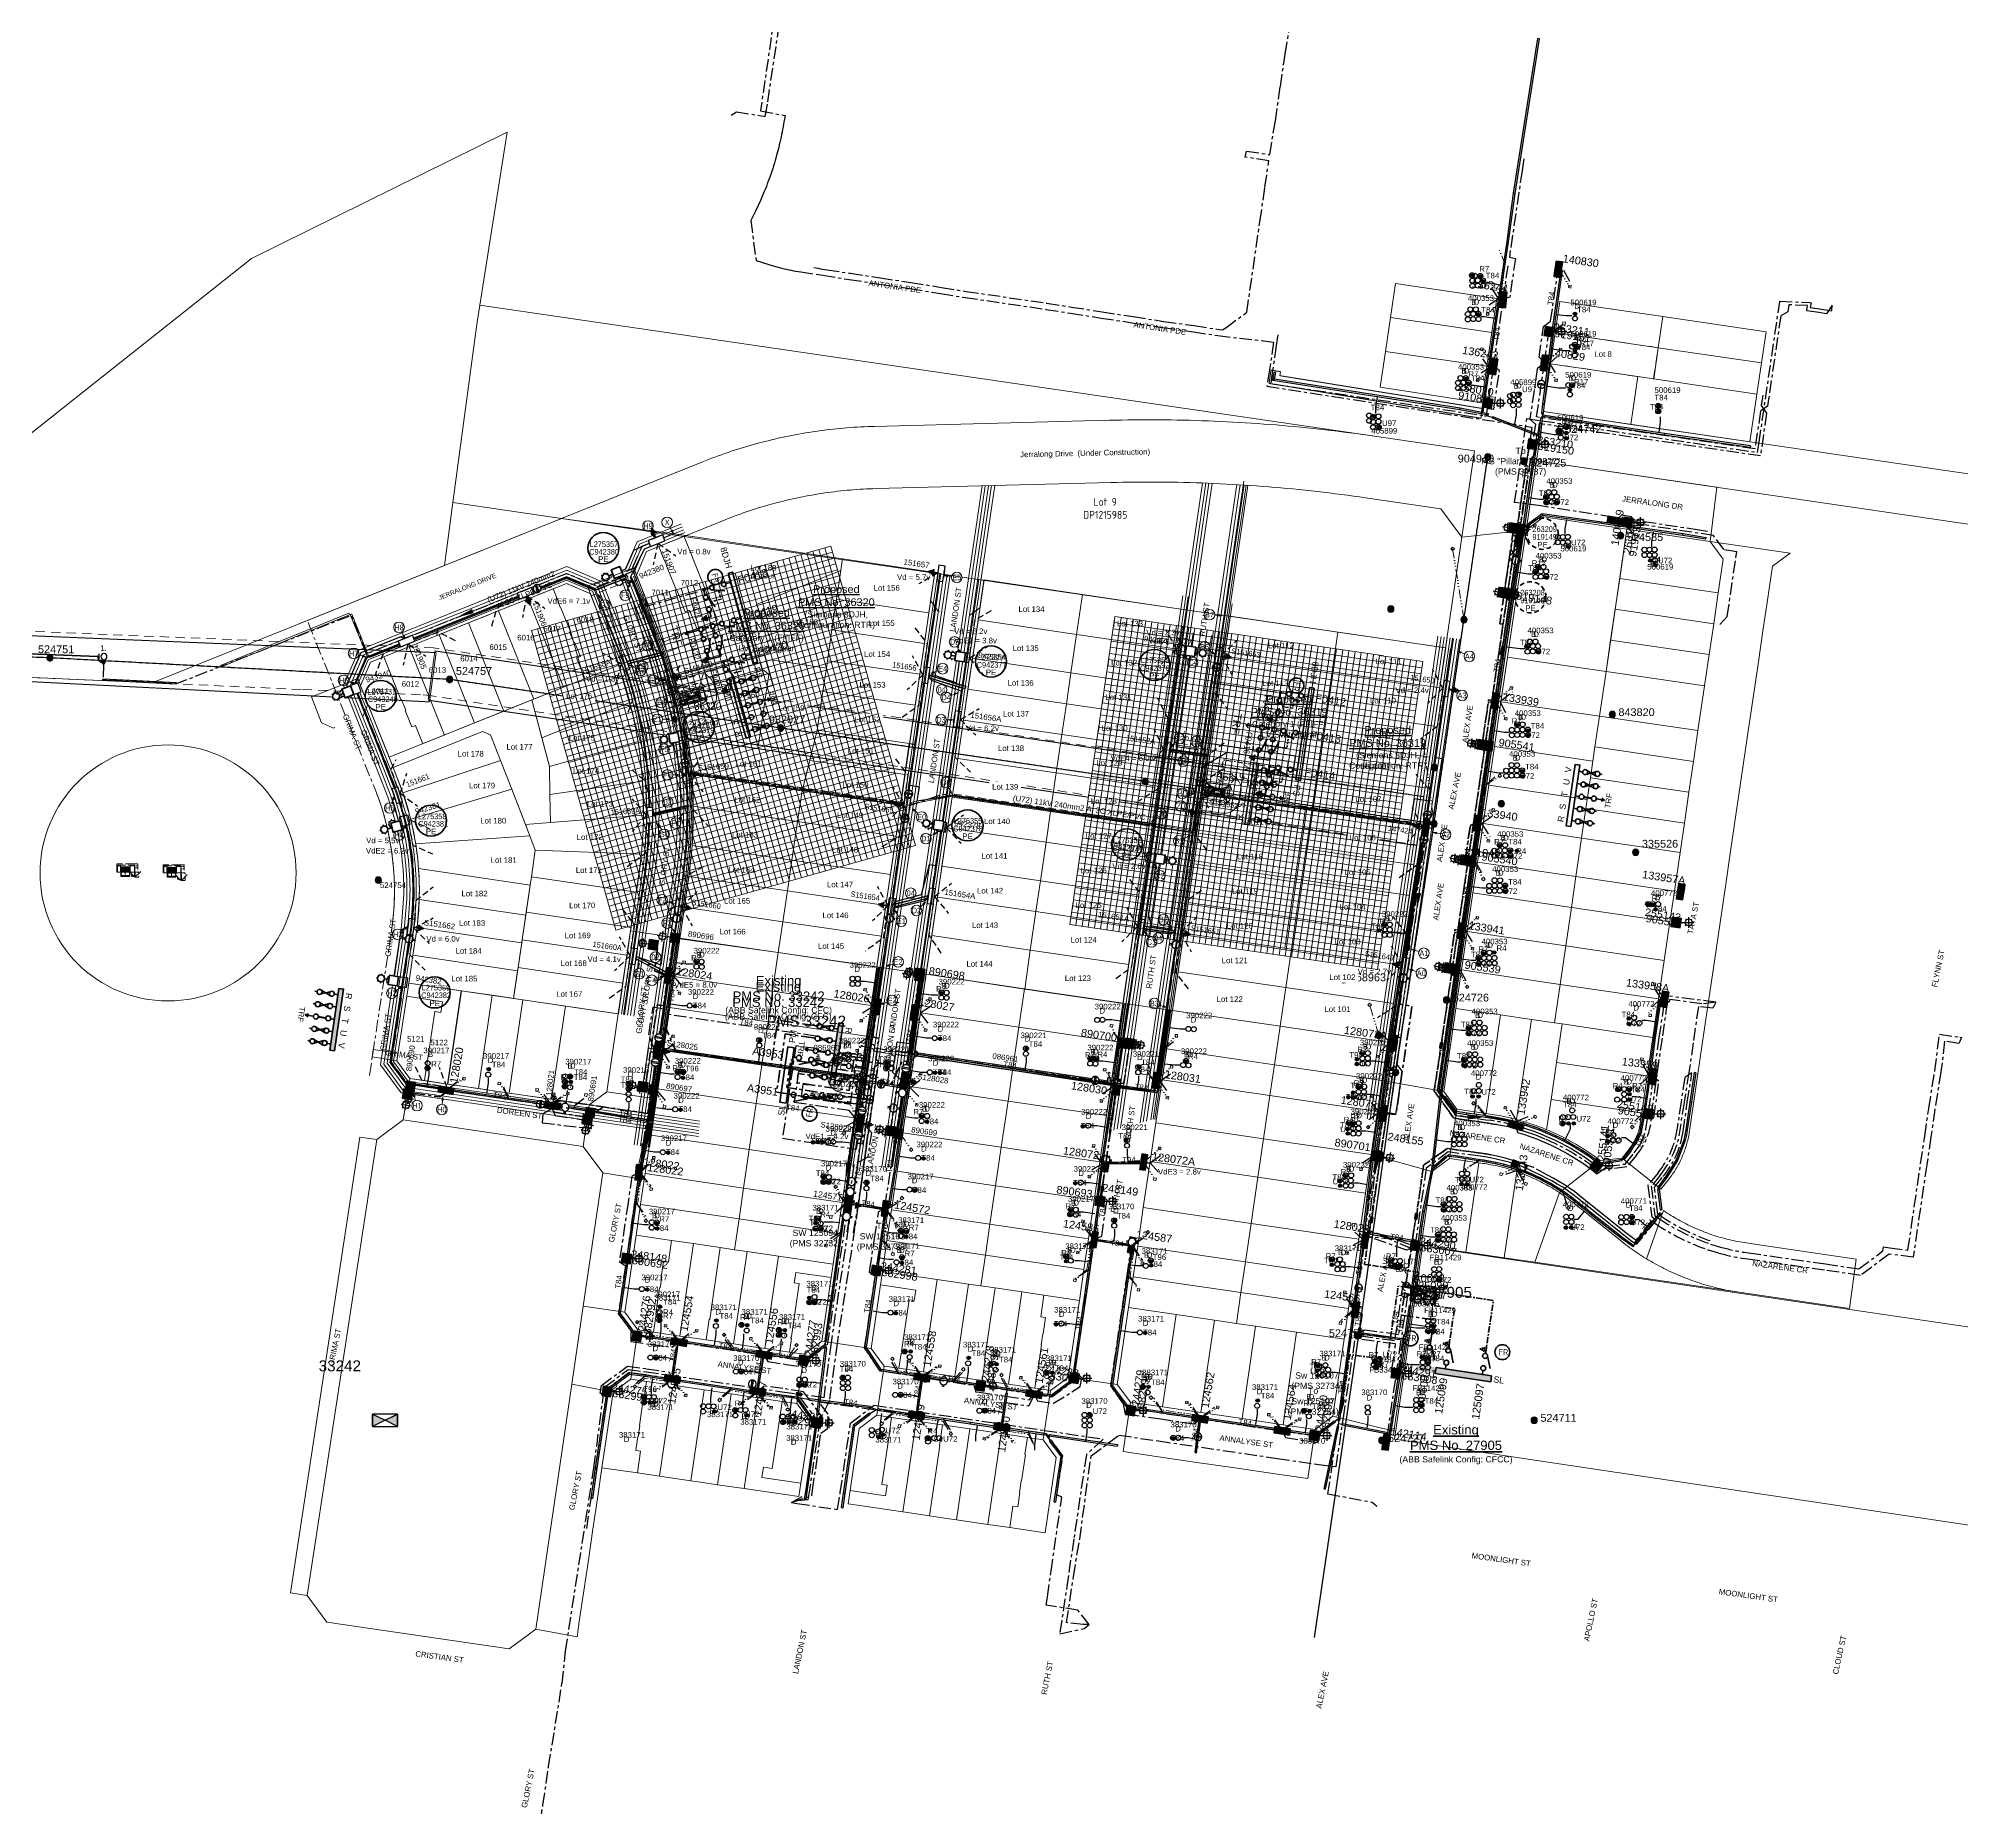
# Model space of a CAD drawing. Header units: metres. Extents: x 302924 to 304532, y 6268290 to 6269135.
# Drawn here: x 303727 to 304345, y 6268368 to 6268936 of the extents above; entities that cross this region are included whole.
import ezdxf
from ezdxf.enums import TextEntityAlignment as Align

# ---------------------------------------------------------------- set-up
doc = ezdxf.new("R2010")
doc.units = ezdxf.units.M
for name, pattern in [('Cable Exist OH', [1, 1, 0]), ('Cable Exist UG', [7, 4, -1, 1, -1]), ('CENTER', [50.8, 31.75, -6.35, 6.35, -6.35]), ('CENTERX2', [4, 2.5, -0.5, 0.5, -0.5]), ('Dash', [5, 3, -2]), ('DASHED', [19.05, 12.7, -6.35]), ('HIDDEN', [0.375, 0.25, -0.125]), ('HIDDEN2', [0.1875, 0.125, -0.0625]), ('IE Trench LV', [6, 4, -2]), ('PHANTOM', [6.15, 3, -0.75, 0.3, -0.75, 0.3, -0.75, 0.3]), ('PHANTOM2', [2.45, 1, -0.25, 0.15, -0.25, 0.15, -0.25, 0.15, -0.25]), ('PHANTOMX2', [6.6, 3, -0.75, 0.2, -0.75, 0.2, -0.75, 0.2, -0.75])]:
    doc.linetypes.add(name, pattern=pattern)
doc.layers.get('0').update_dxf_attribs({"color": 6})
for name, color, linetype, lineweight in [('_User Dimensions', 140, 'Continuous', 13), ('_User Miscellaneous1', 30, 'Continuous', 13), ('_User Miscellaneous2', 31, 'Continuous', 13), ('_User Miscellaneous3', 51, 'Continuous', 13), ('_User Miscellaneous5', 121, 'Continuous', 13), ('_User Miscellaneous6', 231, 'Continuous', 13), ('_User Miscellaneous7', 3, 'Continuous', 13), ('_User Miscellaneous9', 211, 'Continuous', 13), ('_User_HV_Exist', 1, 'Continuous', 35), ('_User_HV_Final', 1, 'Continuous', 25), ('_User_LV_Exist', 5, 'Continuous', 35), ('_User_LV_Final', 5, 'Continuous', 25), ('_User_SL_Exist', 4, 'Continuous', 35), ('Cadastre Developer_SP_EXT', 98, 'Continuous', 15), ('Cadastre Developer_SP_NEW', 92, 'Continuous', 15), ('Cadastre Easements_SP_EXT', 58, 'DASHED', 15), ('Cadastre Easements_SP_NEW', 52, 'DASHED', 15), ('Cadastre Other Property_SP_EXT', 138, 'DASHED', 15), ('Cadastre Roads_SP_EXT', 218, 'Continuous', 15), ('Mains_HV_EXT', 13, 'Continuous', 25), ('Mains_LV_EXT', 163, 'Continuous', 25), ('Mains_LV_SL_EXT', 135, 'Continuous', 25), ('Mains_SL_EXT', 131, 'Continuous', 25), ('Services_SP_EXT', 42, 'PHANTOMX2', 20)]:
    doc.layers.add(name, color=color, linetype=linetype, lineweight=lineweight)
doc.layers.add('_User Miscellaneous10', color=252, linetype='Continuous', lineweight=13, plot=False, transparency=0.75)
doc.layers.add('_User Miscellaneous12', color=252, linetype='Continuous', lineweight=13, plot=False, transparency=0.5)
doc.layers.add('_User Miscellaneous8', color=181, linetype='Continuous', lineweight=13, transparency=0.5)
for name, color, linetype in [('Duct_SP_EXT', 30, 'Continuous'), ('Duct_SP_NEW', 2, 'Continuous'), ('Equip_HV_EXT', 7, 'Continuous'), ('Equip_LV_EXT', 7, 'Continuous'), ('Equip_LV_NEW', 2, 'Continuous'), ('Equip_SP_LV_NEW', 2, 'Continuous'), ('Equip_SP_NEW', 2, 'Continuous'), ('Equip_SP_SL_EXT', 7, 'Continuous'), ('Mains_LV_New_T84', 2, 'Cable x'), ('Mains_LV_New_T94', 2, 'Cable o'), ('Mains_SL_NEW_Hardwired', 2, 'Continuous'), ('Notes_HV_MISC', 1, 'Continuous'), ('Notes_LV_MISC', 5, 'Continuous'), ('Services_SP_NEW_UG', 2, 'IE Trench LV'), ('Sub_SP_EXT', 7, 'Continuous'), ('Sub_SP_NEW', 2, 'Continuous'), ('SupportsOH_SP_TR_HV_LV_SL_EXT', 7, 'Continuous'), ('SupportsOH_SP_TR_HV_LV_SL_NEW', 2, 'Continuous'), ('SupportsUG_SP_LV_EXT', 7, 'Continuous'), ('SupportsUG_SP_LV_NEW', 2, 'Continuous'), ('SupportsUG_SP_LV_SL_EXT', 7, 'Continuous'), ('SupportsUG_SP_NEW', 2, 'Continuous'), ('Trench_SP_EXT', 7, 'Continuous'), ('Trench_SP_NEW', 2, 'Continuous'), ('UG_Details_SP_MISC', 7, 'Continuous')]:
    doc.layers.add(name, color=color, linetype=linetype)
doc.styles.add('ARIAL', font='arial.ttf', dxfattribs={"height": 2})
doc.styles.add('COLUMN_LABEL', font='arial.ttf', dxfattribs={"height": 2})
doc.styles.add('iecARIAL', font='arial.ttf', dxfattribs={"height": 2})
doc.styles.add('iecISOCP', font='isocp.shx')
doc.styles.add('ieISOCP', font='arial.ttf', dxfattribs={"height": 1.5})
doc.styles.add('LotNum', font='isocp.shx')
doc.styles.add('POLE_LABEL', font='arial.ttf', dxfattribs={"height": 2})
doc.styles.add('SL_LABEL', font='arial.ttf', dxfattribs={"height": 2})
doc.styles.get("Standard").update_dxf_attribs({"font": 'arial.ttf'})
doc.styles.add('SWG_LABEL', font='arial.ttf')
doc.styles.add('SWITCH_LABEL', font='arial.ttf', dxfattribs={"height": 2})
doc.linetypes.add('Cable #', pattern='A,4,-0.1,["#",Standard,S=1.5,R=0,X=0,Y=-0.77],-1.25', length=5.35)
doc.linetypes.add('Cable 3', pattern='A,5,-0.01,[">>",Standard,S=1.5,R=0,X=0,Y=-0.735],-2.4', length=7.41)
doc.linetypes.add('Cable E OH', pattern='A,8,-0.01,["E",Standard,S=1.5,R=30,X=0,Y=-0.9],0', length=8.01)
doc.linetypes.add('Cable E UG', pattern='A,5,-0.1,["E",Standard,S=1.5,R=0,X=0,Y=-0.75],-1.45', length=6.55)
doc.linetypes.add('Cable o', pattern='A,3.5,-0.01,["O",Standard,S=1.25,R=0,X=0,Y=-0.63],-1.36', length=4.87)
doc.linetypes.add('Cable x', pattern='A,4.5,-0.01,["X",Standard,S=1.25,R=0,X=0,Y=-0.65],-1.2', length=5.71)
doc.linetypes.add('IE Trench HV', pattern='A,4,-0.4,["/",Standard,S=2,R=0,X=0.25,Y=-1],-1.6', length=6)
doc.dimstyles.new('1.8mm_1_100', dxfattribs={"dimtxt": 0.18, "dimasz": 0.2, "dimexe": 0.1, "dimexo": 0.3, "dimgap": 0.05, "dimtad": 0, "dimdec": 3, "dimlfac": -1, "dimzin": 12, "dimdsep": 46, "dimtxsty": 'Standard', "dimcen": 1, "dimclrd": 256, "dimclre": 256, "dimclrt": 256, "dimazin": 3, "dimtfac": 1, "dimtdec": 3, "dimtmove": 0, "dimatfit": 3, "dimfxl": 1, "dimtolj": 1, "dimtzin": 0, "dimlwd": -1, "dimlwe": -1, "dimarcsym": 0})
doc.dimstyles.new('1.8mm_1_50', dxfattribs={"dimtxt": 0.09, "dimasz": 0.1, "dimexe": 0.05, "dimexo": 0.15, "dimgap": 0.025, "dimtad": 0, "dimtoh": 1, "dimlfac": -1, "dimzin": 12, "dimdsep": 46, "dimtxsty": 'Standard', "dimcen": 1, "dimclrd": 256, "dimclre": 256, "dimclrt": 256, "dimazin": 3, "dimtfac": 1, "dimtmove": 0, "dimatfit": 3, "dimfxl": 1, "dimtolj": 1, "dimtzin": 0, "dimlwd": -1, "dimlwe": -1, "dimarcsym": 0})
doc.dimstyles.get("Standard").update_dxf_attribs({"dimtxt": 2, "dimasz": 3, "dimexe": 1, "dimexo": 3, "dimgap": 0.5, "dimtad": 0, "dimlfac": -1, "dimzin": 12, "dimdsep": 46, "dimtxsty": 'Standard', "dimcen": 1, "dimclrd": 256, "dimclre": 256, "dimclrt": 256, "dimadec": 0, "dimazin": 3, "dimtfac": 1, "dimtmove": 0, "dimatfit": 3, "dimfxl": 1, "dimfxlon": 1, "dimtolj": 1, "dimtzin": 0, "dimlwd": -1, "dimlwe": -1, "dimarcsym": 0})

# ---------------------------------------------------------------- blocks, each defined once
blk = doc.blocks.new('SUB_PADMOUNT_EXT')
at = {"ltscale": 10}
h = blk.add_hatch(color=256, dxfattribs=at)
h.dxf.hatch_style = 1
h.paths.add_polyline_path([(4, -2), (0, 0), (4, 2)])
h.paths.add_polyline_path([(-4, -2), (-4, 2), (0, 0)])
blk.add_line((4, 2), (-4, -2))
blk.add_lwpolyline([(-4, -2), (4, -2), (4, 2), (-4, 2)], close=True)
at = {"ltscale": 10, "flags": 128}
for points in [[(-4, -2), (-4, 2), (0, 0)], [(4, -2), (0, 0), (4, 2)]]:
    blk.add_lwpolyline(points, close=True, dxfattribs=at)
at = {"flags": 8}
blk.add_attdef('ASSET_NUM', text='', height=2.5, dxfattribs=at).set_placement((0, 5), align=Align.MIDDLE_CENTER)
for tag, flags, p in [('STREET_CODE', 9, (1.5, 0)), ('OPERATING_VOLTAGE', 9, (1.5, -0.4)), ('ORIENTATION', 9, (1.5, -0.6)), ('OWNED_BY', 9, (1.5, -0.8)), ('OPERATED_BY', 9, (1.5, -1)), ('CONSTRUCTED_VOLTAGE', 9, (1.5, -1.4)), ('SECONDARY_VOLTAGE', 9, (1.5, -1.6)), ('STATE', 9, (1.5, -1.8)), ('SUBSTATION_TYPE', 9, (1.5, -2.2)), ('SUBURB', 9, (1.5, -2.8)), ('STREETNAME', 9, (1.5, -3)), ('Z', 1, (1.5, -3.6)), ('NO_PHASES', 9, (1.5, -0.2)), ('MAINTAINED_BY', 9, (1.5, -1.2)), ('PARENT', 9, (1.5, -2)), ('USAGE', 9, (1.5, -2.4)), ('LEGEND', 9, (1.5, -2.6)), ('LOCATION', 9, (1.5, -3.2)), ('NOTES', 9, (1.5, -3.4))]:
    blk.add_attdef(tag, text='', height=0.2, dxfattribs=dict(flags=flags)).set_placement(p, align=Align.MIDDLE_LEFT)
blk = doc.blocks.new('COLUMN_EXT')
blk.add_hatch(color=256).paths.add_polyline_path([(1.5, -1.5), (1.5, 1.5), (-1.5, 1.5), (-1.5, -1.5)])
blk.add_lwpolyline([(1.5, 1.5), (-1.5, 1.5), (-1.5, -1.5), (1.5, -1.5)], close=True)
at = {"flags": 9}
for tag, style, p in [('STRUCTURE_PLANT_NUMBER', 'POLE_LABEL', (-1.81, -0.03)), ('STREET_CODE', 'COLUMN_LABEL', (-1.81, 0.2))]:
    blk.add_attdef(tag, text='', height=0.2, rotation=180, dxfattribs=dict(at, style=style)).set_placement(p, align=Align.MIDDLE_LEFT)
for tag, p in [('COLUMN_TYPE', (-1.81, 0.4)), ('STREETNAME', (-1.81, 1.6)), ('OWNED_BY', (-1.81, 0.6)), ('LOCATION', (-1.81, 1.4)), ('SUBURB', (-1.81, 1.8)), ('LEGEND', (-1.81, 1.2)), ('USAGE', (-1.81, 1)), ('NOTES', (-1.81, 2)), ('STATE', (-1.81, 0.8))]:
    blk.add_attdef(tag, text='', height=0.2, rotation=180, dxfattribs=at).set_placement(p, align=Align.MIDDLE_LEFT)
at = {"flags": 1}
blk.add_attdef('Z', (-1.81, 2.35), '', height=0.2, rotation=180, dxfattribs=at)
at = {"style": 'COLUMN_LABEL', "width": 0.9, "flags": 8}
blk.add_attdef('ASSET_NUM', text='', height=2, rotation=270, dxfattribs=at).set_placement((2, -4), align=Align.MIDDLE_LEFT)
blk = doc.blocks.new('*U505')
at = {"transparency": 33554687}
blk.add_hatch(color=256, dxfattribs=at).paths.add_polyline_path([(1.43, 1.57), (-1.57, 1.43), (-1.43, -1.57), (1.57, -1.43)])
blk.add_lwpolyline([(-1.57, 1.43), (-1.43, -1.57), (1.57, -1.43), (1.43, 1.57)], close=True, dxfattribs=at)
at = {"transparency": 33554687, "flags": 9}
for tag, style, p in [('STRUCTURE_PLANT_NUMBER', 'POLE_LABEL', (-1.81, -0.03)), ('STREET_CODE', 'COLUMN_LABEL', (-1.81, 0.2))]:
    blk.add_attdef(tag, text='', height=0.2, rotation=180, dxfattribs=dict(at, style=style)).set_placement(p, align=Align.MIDDLE_LEFT)
for tag, p in [('COLUMN_TYPE', (-1.81, 0.4)), ('STREETNAME', (-1.81, 1.6)), ('OWNED_BY', (-1.81, 0.6)), ('LOCATION', (-1.81, 1.4)), ('SUBURB', (-1.81, 1.8)), ('LEGEND', (-1.81, 1.2)), ('USAGE', (-1.81, 1)), ('NOTES', (-1.81, 2)), ('STATE', (-1.81, 0.8))]:
    blk.add_attdef(tag, text='', height=0.2, rotation=180, dxfattribs=at).set_placement(p, align=Align.MIDDLE_LEFT)
at = {"transparency": 33554687, "flags": 1}
blk.add_attdef('Z', (-1.81, 2.35), '', height=0.2, rotation=180, dxfattribs=at)
at = {"transparency": 33554687, "style": 'COLUMN_LABEL', "width": 0.9, "flags": 8}
blk.add_attdef('ASSET_NUM', text='', height=2, rotation=270, dxfattribs=at).set_placement((2, -4), align=Align.MIDDLE_LEFT)
blk = doc.blocks.new('PILLAR_EXT')
blk.add_hatch(color=256).paths.add_polyline_path([(-2.5, 1), (-2.5, -1), (2.5, -1), (2.5, 1)])
for p, q in [((-2.5, 0), (2.5, 0)), ((0, 1), (0, -1))]:
    blk.add_line(p, q)
at = {"ltscale": 10}
blk.add_line((2.5, 0), (-2.5, 0), dxfattribs=at)
blk.add_lwpolyline([(-2.5, -1), (-1.25, -1), (1.25, -1), (2.5, -1), (2.5, 1), (-2.5, 1)], close=True)
at = {"width": 0.9, "flags": 8}
blk.add_attdef('ASSET_NUM', text='', height=2, rotation=90, dxfattribs=at).set_placement((-2, 4), align=Align.MIDDLE_LEFT)
for tag, p, flags in [('OWNED_BY', (0, -0.2), 9), ('STATE', (0, -0.4), 9), ('SUPPORT_TYPE', (0, -0.6), 9), ('STREETNAME', (0, -1.8), 9), ('SUBURB', (0, -2), 1), ('USAGE', (0, -0.8), 9), ('LEGEND', (0, -1), 9), ('LOCATION', (0, -1.2), 9), ('NOTES', (0, -1.4), 9), ('PARENT', (0, -1.6), 9)]:
    blk.add_attdef(tag, p, '', height=0.2, dxfattribs=dict(flags=flags))
blk = doc.blocks.new('DUCT_EXT')
blk.add_circle((0, 0.8), 0.8)
at = {"flags": 1}
blk.add_attdef('Z', (0, 0), '', height=0.2, dxfattribs=at)
at = {"flags": 9}
for tag, p in [('DUCT_CODE', (0, 0)), ('XSECT_TYPE', (0, -0.2)), ('STATE', (0, -0.6)), ('FB_REFERENCE', (0, -0.4)), ('NOTES', (0, -0.8))]:
    blk.add_attdef(tag, text='', height=0.2, dxfattribs=at).set_placement(p, align=Align.MIDDLE_LEFT)
blk = doc.blocks.new('SL_LANTERN_EXT')
at = {"flags": 9}
for tag, p in [('LRATECODE', (-7.4, 0)), ('LOUTREACHVOCAB', (-7.2, 0)), ('LOUTREACH', (-7, 0)), ('LANTNUMBER', (-6.6, 0)), ('LNEW', (-6.4, 0)), ('LMASTVOCAB', (-6.2, 0)), ('LMAST', (-6, 0)), ('LLAMPVOCAB', (-5.8, 0)), ('LLAMP', (-5.6, 0)), ('LEXIST', (-5.4, 0)), ('LCHARGE3PERCENT', (-5.2, 0)), ('LCHARGE3', (-5, 0)), ('LCHARGE2PERCENT', (-4.8, 0)), ('LCHARGE2', (-4.6, 0)), ('LCHARGE1PERCENT', (-4.4, 0)), ('LCHARGE1', (-4.2, 0)), ('LCATEGORY', (-4, 0)), ('LBRACKETVOCAB', (-3.8, 0)), ('LBRACKET', (-3.6, 0)), ('LKINGHEIGHT', (-3.4, 0)), ('CREPLACE', (-3.2, 0)), ('CREMOVE', (-3, 0)), ('CNUMBER', (-2.8, 0)), ('CNEW', (-2.6, 0)), ('CEXIST', (-2.4, 0)), ('USAGE', (-2.2, 0)), ('STATE', (-2, 0)), ('OWNED_BY', (-1.8, 0)), ('ORIENTATION', (-1.6, 0)), ('OPERATING_VOLTAGE', (-1.4, 0)), ('NO_PHASES', (-1.2, 0)), ('LANTERN_TYPE', (-1, 0)), ('LANTERN_PURPOSE', (-0.8, 0))]:
    blk.add_attdef(tag, text='', height=0.001, rotation=270, dxfattribs=at).set_placement(p, align=Align.MIDDLE_LEFT)
for tag, p in [('LREMOVE', (0, -7.6)), ('LREPLACE', (0, -7.8)), ('LTYPE', (0, -8)), ('LTYPEVOCAB', (0, -8.2)), ('LEGEND', (0, -8.4)), ('SUBURB', (0, -8.6)), ('STREETNAME', (0, -8.8)), ('LOCATION', (0, -9)), ('NOTES', (0, -9.2)), ('MAINTAINED_BY', (0, -9.86))]:
    blk.add_attdef(tag, text='', height=0.001, dxfattribs=at).set_placement(p, align=Align.MIDDLE_LEFT)
blk.add_attdef('OPERATED_BY', (0, -9.61), '', height=0.001, dxfattribs=at)
at = {"transparency": 33554687}
blk.add_wipeout([(5.69, 0), (5.06, -1.06), (4, -1.69), (2.94, -1.06), (2.31, 0), (2.94, 1.06), (4, 1.69), (5.06, 1.06)], dxfattribs=at)
for p, q in [((0, 0), (4, 0)), ((2.94, 1.06), (3.2, 0.8)), ((4, 1.69), (4, 0)), ((5.06, 1.06), (4.8, 0.8)), ((2.94, -1.06), (3.2, -0.8)), ((4, 0), (5.69, 0)), ((4, 0), (4, -1.69)), ((5.06, -1.06), (4.8, -0.8))]:
    blk.add_line(p, q)
blk.add_circle((4, 0), 1.12)
at = {"flags": 9}
for tag, p in [('CONTROL_TYPE', (-0.6, 0)), ('CONSTRUCTED_VOLTAGE', (-0.4, 0))]:
    blk.add_attdef(tag, text='', height=0.001, rotation=270, dxfattribs=at).set_placement(p, align=Align.MIDDLE_LEFT)
at = {"style": 'SL_LABEL', "flags": 9}
blk.add_attdef('STREET_CODE', text='', height=0.001, rotation=270, dxfattribs=at).set_placement((0, 0), align=Align.MIDDLE_LEFT)
at = {"flags": 1}
blk.add_attdef('Z', (0, 0), '', height=0.001, rotation=270, dxfattribs=at)
at = {"width": 0.9}
blk.add_attdef('LNUMBER', text='', height=1, dxfattribs=at).set_placement((7, -1), align=Align.MIDDLE_LEFT)
blk = doc.blocks.new('*U382')
at = {"flags": 9}
for tag, p in [('LREMOVE', (0, -7.6)), ('LREPLACE', (0, -7.8)), ('LTYPE', (0, -8)), ('LTYPEVOCAB', (0, -8.2)), ('LEGEND', (0, -8.4)), ('SUBURB', (0, -8.6)), ('STREETNAME', (0, -8.8)), ('LOCATION', (0, -9)), ('NOTES', (0, -9.2)), ('MAINTAINED_BY', (0, -9.86))]:
    blk.add_attdef(tag, text='', height=0.001, dxfattribs=at).set_placement(p, align=Align.MIDDLE_LEFT)
blk.add_attdef('OPERATED_BY', (0, -9.61), '', height=0.001, dxfattribs=at)
at = {"transparency": 33554687}
blk.add_wipeout([(-5.63, 0.83), (-4.85, 1.79), (-3.71, 2.25), (-2.75, 1.48), (-2.29, 0.34), (-3.06, -0.62), (-4.2, -1.09), (-5.16, -0.31)], dxfattribs=at)
for p, q in [((-3.96, 0.58), (-5.63, 0.83)), ((-4.85, 1.79), (-4.63, 1.48)), ((-4.2, -1.09), (-3.96, 0.58)), ((-3.96, 0.58), (-3.71, 2.25)), ((0, 0), (-3.96, 0.58)), ((-2.75, 1.48), (-3.05, 1.25)), ((-5.16, -0.31), (-4.86, -0.09)), ((-3.06, -0.62), (-3.29, -0.32))]:
    blk.add_line(p, q)
blk.add_circle((-3.96, 0.58), 1.12)
at = {"width": 0.9}
blk.add_attdef('LNUMBER', text='', height=1, rotation=171.63636, dxfattribs=at).set_placement((-6.78, 2.01), align=Align.MIDDLE_LEFT)
at = {"flags": 9}
for tag, p in [('LRATECODE', (-7.4, 0)), ('LOUTREACHVOCAB', (-7.2, 0)), ('LOUTREACH', (-7, 0)), ('LANTNUMBER', (-6.6, 0)), ('LNEW', (-6.4, 0)), ('LMASTVOCAB', (-6.2, 0)), ('LMAST', (-6, 0)), ('LLAMPVOCAB', (-5.8, 0)), ('LLAMP', (-5.6, 0)), ('LEXIST', (-5.4, 0)), ('LCHARGE3PERCENT', (-5.2, 0)), ('LCHARGE3', (-5, 0)), ('LCHARGE2PERCENT', (-4.8, 0)), ('LCHARGE2', (-4.6, 0)), ('LCHARGE1PERCENT', (-4.4, 0)), ('LCHARGE1', (-4.2, 0)), ('LCATEGORY', (-4, 0)), ('LBRACKETVOCAB', (-3.8, 0)), ('LBRACKET', (-3.6, 0)), ('LKINGHEIGHT', (-3.4, 0)), ('CREPLACE', (-3.2, 0)), ('CREMOVE', (-3, 0)), ('CNUMBER', (-2.8, 0)), ('CNEW', (-2.6, 0)), ('CEXIST', (-2.4, 0)), ('USAGE', (-2.2, 0)), ('STATE', (-2, 0)), ('OWNED_BY', (-1.8, 0)), ('ORIENTATION', (-1.6, 0)), ('OPERATING_VOLTAGE', (-1.4, 0)), ('NO_PHASES', (-1.2, 0)), ('LANTERN_TYPE', (-1, 0)), ('LANTERN_PURPOSE', (-0.8, 0)), ('CONTROL_TYPE', (-0.6, 0)), ('CONSTRUCTED_VOLTAGE', (-0.4, 0))]:
    blk.add_attdef(tag, text='', height=0.001, rotation=270, dxfattribs=at).set_placement(p, align=Align.MIDDLE_LEFT)
at = {"style": 'SL_LABEL', "flags": 9}
blk.add_attdef('STREET_CODE', text='', height=0.001, rotation=270, dxfattribs=at).set_placement((0, 0), align=Align.MIDDLE_LEFT)
at = {"flags": 1}
blk.add_attdef('Z', (0, 0), '', height=0.001, rotation=270, dxfattribs=at)
blk = doc.blocks.new('*U499')
at = {"transparency": 33554687, "flags": 9}
for tag, p in [('LRATECODE', (-7.4, 0)), ('LOUTREACHVOCAB', (-7.2, 0)), ('LOUTREACH', (-7, 0)), ('LANTNUMBER', (-6.6, 0)), ('LNEW', (-6.4, 0)), ('LMASTVOCAB', (-6.2, 0)), ('LMAST', (-6, 0)), ('LLAMPVOCAB', (-5.8, 0)), ('LLAMP', (-5.6, 0)), ('LEXIST', (-5.4, 0)), ('LCHARGE3PERCENT', (-5.2, 0)), ('LCHARGE3', (-5, 0)), ('LCHARGE2PERCENT', (-4.8, 0)), ('LCHARGE2', (-4.6, 0)), ('LCHARGE1PERCENT', (-4.4, 0)), ('LCHARGE1', (-4.2, 0)), ('LCATEGORY', (-4, 0)), ('LBRACKETVOCAB', (-3.8, 0)), ('LBRACKET', (-3.6, 0)), ('LKINGHEIGHT', (-3.4, 0)), ('CREPLACE', (-3.2, 0)), ('CREMOVE', (-3, 0)), ('CNUMBER', (-2.8, 0)), ('CNEW', (-2.6, 0)), ('CEXIST', (-2.4, 0)), ('USAGE', (-2.2, 0)), ('STATE', (-2, 0)), ('OWNED_BY', (-1.8, 0)), ('ORIENTATION', (-1.6, 0)), ('OPERATING_VOLTAGE', (-1.4, 0)), ('NO_PHASES', (-1.2, 0)), ('LANTERN_TYPE', (-1, 0)), ('LANTERN_PURPOSE', (-0.8, 0))]:
    blk.add_attdef(tag, text='', height=0.001, rotation=270, dxfattribs=at).set_placement(p, align=Align.MIDDLE_LEFT)
for tag, p in [('LREMOVE', (0, -7.6)), ('LREPLACE', (0, -7.8)), ('LTYPE', (0, -8)), ('LTYPEVOCAB', (0, -8.2)), ('LEGEND', (0, -8.4)), ('SUBURB', (0, -8.6)), ('STREETNAME', (0, -8.8)), ('LOCATION', (0, -9)), ('NOTES', (0, -9.2)), ('MAINTAINED_BY', (0, -9.86))]:
    blk.add_attdef(tag, text='', height=0.001, dxfattribs=at).set_placement(p, align=Align.MIDDLE_LEFT)
blk.add_attdef('OPERATED_BY', (0, -9.61), '', height=0.001, dxfattribs=at)
at = {"transparency": 33554687}
blk.add_wipeout([(5.64, -0.77), (4.87, -1.73), (3.74, -2.21), (2.77, -1.45), (2.29, -0.31), (3.06, 0.65), (4.19, 1.13), (5.16, 0.37)], dxfattribs=at)
for p, q in [((0, 0), (3.96, -0.54)), ((3.06, 0.65), (3.28, 0.36)), ((4.19, 1.13), (3.96, -0.54)), ((5.16, 0.37), (4.86, 0.14)), ((2.77, -1.45), (3.07, -1.22)), ((3.96, -0.54), (3.74, -2.21)), ((3.96, -0.54), (5.64, -0.77)), ((4.87, -1.73), (4.64, -1.43))]:
    blk.add_line(p, q, dxfattribs=at)
blk.add_circle((3.96, -0.54), 1.12, dxfattribs=at)
at = {"transparency": 33554687, "flags": 9}
for tag, p in [('CONTROL_TYPE', (-0.6, 0)), ('CONSTRUCTED_VOLTAGE', (-0.4, 0))]:
    blk.add_attdef(tag, text='', height=0.001, rotation=270, dxfattribs=at).set_placement(p, align=Align.MIDDLE_LEFT)
at = {"transparency": 33554687, "style": 'SL_LABEL', "flags": 9}
blk.add_attdef('STREET_CODE', text='', height=0.001, rotation=270, dxfattribs=at).set_placement((0, 0), align=Align.MIDDLE_LEFT)
at = {"transparency": 33554687, "flags": 1}
blk.add_attdef('Z', (0, 0), '', height=0.001, rotation=270, dxfattribs=at)
at = {"transparency": 33554687, "width": 0.9}
blk.add_attdef('LNUMBER', text='', height=1, rotation=352.25425, dxfattribs=at).set_placement((6.8, -1.93), align=Align.MIDDLE_LEFT)
blk = doc.blocks.new('*U494')
at = {"transparency": 33554687, "flags": 9}
for tag, p in [('LRATECODE', (-7.4, 0)), ('LOUTREACHVOCAB', (-7.2, 0)), ('LOUTREACH', (-7, 0)), ('LANTNUMBER', (-6.6, 0)), ('LNEW', (-6.4, 0)), ('LMASTVOCAB', (-6.2, 0)), ('LMAST', (-6, 0)), ('LLAMPVOCAB', (-5.8, 0)), ('LLAMP', (-5.6, 0)), ('LEXIST', (-5.4, 0)), ('LCHARGE3PERCENT', (-5.2, 0)), ('LCHARGE3', (-5, 0)), ('LCHARGE2PERCENT', (-4.8, 0)), ('LCHARGE2', (-4.6, 0)), ('LCHARGE1PERCENT', (-4.4, 0)), ('LCHARGE1', (-4.2, 0)), ('LCATEGORY', (-4, 0)), ('LBRACKETVOCAB', (-3.8, 0)), ('LBRACKET', (-3.6, 0)), ('LKINGHEIGHT', (-3.4, 0)), ('CREPLACE', (-3.2, 0)), ('CREMOVE', (-3, 0)), ('CNUMBER', (-2.8, 0)), ('CNEW', (-2.6, 0)), ('CEXIST', (-2.4, 0)), ('USAGE', (-2.2, 0)), ('STATE', (-2, 0)), ('OWNED_BY', (-1.8, 0)), ('ORIENTATION', (-1.6, 0)), ('OPERATING_VOLTAGE', (-1.4, 0)), ('NO_PHASES', (-1.2, 0)), ('LANTERN_TYPE', (-1, 0)), ('LANTERN_PURPOSE', (-0.8, 0))]:
    blk.add_attdef(tag, text='', height=0.001, rotation=270, dxfattribs=at).set_placement(p, align=Align.MIDDLE_LEFT)
for tag, p in [('LREMOVE', (0, -7.6)), ('LREPLACE', (0, -7.8)), ('LTYPE', (0, -8)), ('LTYPEVOCAB', (0, -8.2)), ('LEGEND', (0, -8.4)), ('SUBURB', (0, -8.6)), ('STREETNAME', (0, -8.8)), ('LOCATION', (0, -9)), ('NOTES', (0, -9.2)), ('MAINTAINED_BY', (0, -9.86))]:
    blk.add_attdef(tag, text='', height=0.001, dxfattribs=at).set_placement(p, align=Align.MIDDLE_LEFT)
blk.add_attdef('OPERATED_BY', (0, -9.61), '', height=0.001, dxfattribs=at)
at = {"transparency": 33554687}
blk.add_wipeout([(5.64, -0.75), (4.88, -1.72), (3.74, -2.2), (2.77, -1.44), (2.29, -0.3), (3.05, 0.66), (4.19, 1.15), (5.16, 0.38)], dxfattribs=at)
for p, q in [((0, 0), (3.97, -0.53)), ((3.05, 0.66), (3.28, 0.37)), ((4.19, 1.15), (3.97, -0.53)), ((5.16, 0.38), (4.86, 0.16)), ((2.77, -1.44), (3.07, -1.21)), ((3.97, -0.53), (3.74, -2.2)), ((3.97, -0.53), (5.64, -0.75)), ((4.88, -1.72), (4.65, -1.42))]:
    blk.add_line(p, q, dxfattribs=at)
blk.add_circle((3.97, -0.53), 1.12, dxfattribs=at)
at = {"transparency": 33554687, "flags": 9}
for tag, p in [('CONTROL_TYPE', (-0.6, 0)), ('CONSTRUCTED_VOLTAGE', (-0.4, 0))]:
    blk.add_attdef(tag, text='', height=0.001, rotation=270, dxfattribs=at).set_placement(p, align=Align.MIDDLE_LEFT)
at = {"transparency": 33554687, "style": 'SL_LABEL', "flags": 9}
blk.add_attdef('STREET_CODE', text='', height=0.001, rotation=270, dxfattribs=at).set_placement((0, 0), align=Align.MIDDLE_LEFT)
at = {"transparency": 33554687, "flags": 1}
blk.add_attdef('Z', (0, 0), '', height=0.001, rotation=270, dxfattribs=at)
at = {"transparency": 33554687, "width": 0.9}
blk.add_attdef('LNUMBER', text='', height=1, rotation=352.43124, dxfattribs=at).set_placement((6.81, -1.91), align=Align.MIDDLE_LEFT)
blk = doc.blocks.new('*U498')
at = {"transparency": 33554687, "flags": 9}
for tag, p in [('LREMOVE', (0, -7.6)), ('LREPLACE', (0, -7.8)), ('LTYPE', (0, -8)), ('LTYPEVOCAB', (0, -8.2)), ('LEGEND', (0, -8.4)), ('SUBURB', (0, -8.6)), ('STREETNAME', (0, -8.8)), ('LOCATION', (0, -9)), ('NOTES', (0, -9.2)), ('MAINTAINED_BY', (0, -9.86))]:
    blk.add_attdef(tag, text='', height=0.001, dxfattribs=at).set_placement(p, align=Align.MIDDLE_LEFT)
blk.add_attdef('OPERATED_BY', (0, -9.61), '', height=0.001, dxfattribs=at)
at = {"transparency": 33554687}
blk.add_wipeout([(-5.63, 0.83), (-4.85, 1.78), (-3.71, 2.25), (-2.75, 1.48), (-2.29, 0.34), (-3.06, -0.62), (-4.2, -1.09), (-5.16, -0.31)], dxfattribs=at)
for p, q in [((-3.96, 0.58), (-5.63, 0.83)), ((-4.85, 1.78), (-4.63, 1.48)), ((-4.2, -1.09), (-3.96, 0.58)), ((-3.96, 0.58), (-3.71, 2.25)), ((0, 0), (-3.96, 0.58)), ((-2.75, 1.48), (-3.05, 1.25)), ((-5.16, -0.31), (-4.86, -0.09)), ((-3.06, -0.62), (-3.29, -0.32))]:
    blk.add_line(p, q, dxfattribs=at)
blk.add_circle((-3.96, 0.58), 1.12, dxfattribs=at)
at = {"transparency": 33554687, "width": 0.9}
blk.add_attdef('LNUMBER', text='', height=1, rotation=171.64493, dxfattribs=at).set_placement((-6.78, 2.01), align=Align.MIDDLE_LEFT)
at = {"transparency": 33554687, "flags": 9}
for tag, p in [('LRATECODE', (-7.4, 0)), ('LOUTREACHVOCAB', (-7.2, 0)), ('LOUTREACH', (-7, 0)), ('LANTNUMBER', (-6.6, 0)), ('LNEW', (-6.4, 0)), ('LMASTVOCAB', (-6.2, 0)), ('LMAST', (-6, 0)), ('LLAMPVOCAB', (-5.8, 0)), ('LLAMP', (-5.6, 0)), ('LEXIST', (-5.4, 0)), ('LCHARGE3PERCENT', (-5.2, 0)), ('LCHARGE3', (-5, 0)), ('LCHARGE2PERCENT', (-4.8, 0)), ('LCHARGE2', (-4.6, 0)), ('LCHARGE1PERCENT', (-4.4, 0)), ('LCHARGE1', (-4.2, 0)), ('LCATEGORY', (-4, 0)), ('LBRACKETVOCAB', (-3.8, 0)), ('LBRACKET', (-3.6, 0)), ('LKINGHEIGHT', (-3.4, 0)), ('CREPLACE', (-3.2, 0)), ('CREMOVE', (-3, 0)), ('CNUMBER', (-2.8, 0)), ('CNEW', (-2.6, 0)), ('CEXIST', (-2.4, 0)), ('USAGE', (-2.2, 0)), ('STATE', (-2, 0)), ('OWNED_BY', (-1.8, 0)), ('ORIENTATION', (-1.6, 0)), ('OPERATING_VOLTAGE', (-1.4, 0)), ('NO_PHASES', (-1.2, 0)), ('LANTERN_TYPE', (-1, 0)), ('LANTERN_PURPOSE', (-0.8, 0)), ('CONTROL_TYPE', (-0.6, 0)), ('CONSTRUCTED_VOLTAGE', (-0.4, 0))]:
    blk.add_attdef(tag, text='', height=0.001, rotation=270, dxfattribs=at).set_placement(p, align=Align.MIDDLE_LEFT)
at = {"transparency": 33554687, "style": 'SL_LABEL', "flags": 9}
blk.add_attdef('STREET_CODE', text='', height=0.001, rotation=270, dxfattribs=at).set_placement((0, 0), align=Align.MIDDLE_LEFT)
at = {"transparency": 33554687, "flags": 1}
blk.add_attdef('Z', (0, 0), '', height=0.001, rotation=270, dxfattribs=at)
blk = doc.blocks.new('*U497')
at = {"transparency": 33554687, "flags": 9}
for tag, p in [('LREMOVE', (0, -7.6)), ('LREPLACE', (0, -7.8)), ('LTYPE', (0, -8)), ('LTYPEVOCAB', (0, -8.2)), ('LEGEND', (0, -8.4)), ('SUBURB', (0, -8.6)), ('STREETNAME', (0, -8.8)), ('LOCATION', (0, -9)), ('NOTES', (0, -9.2)), ('MAINTAINED_BY', (0, -9.86))]:
    blk.add_attdef(tag, text='', height=0.001, dxfattribs=at).set_placement(p, align=Align.MIDDLE_LEFT)
blk.add_attdef('OPERATED_BY', (0, -9.61), '', height=0.001, dxfattribs=at)
at = {"transparency": 33554687}
blk.add_wipeout([(-5.63, 0.83), (-4.85, 1.78), (-3.71, 2.25), (-2.75, 1.48), (-2.29, 0.34), (-3.06, -0.62), (-4.2, -1.09), (-5.16, -0.31)], dxfattribs=at)
for p, q in [((-3.96, 0.58), (-5.63, 0.83)), ((-4.85, 1.78), (-4.63, 1.48)), ((-4.2, -1.09), (-3.96, 0.58)), ((-3.96, 0.58), (-3.71, 2.25)), ((0, 0), (-3.96, 0.58)), ((-2.75, 1.48), (-3.05, 1.25)), ((-5.16, -0.31), (-4.86, -0.09)), ((-3.06, -0.62), (-3.29, -0.32))]:
    blk.add_line(p, q, dxfattribs=at)
blk.add_circle((-3.96, 0.58), 1.12, dxfattribs=at)
at = {"transparency": 33554687, "width": 0.9}
blk.add_attdef('LNUMBER', text='', height=1, rotation=171.64331, dxfattribs=at).set_placement((-6.78, 2.01), align=Align.MIDDLE_LEFT)
at = {"transparency": 33554687, "flags": 9}
for tag, p in [('LRATECODE', (-7.4, 0)), ('LOUTREACHVOCAB', (-7.2, 0)), ('LOUTREACH', (-7, 0)), ('LANTNUMBER', (-6.6, 0)), ('LNEW', (-6.4, 0)), ('LMASTVOCAB', (-6.2, 0)), ('LMAST', (-6, 0)), ('LLAMPVOCAB', (-5.8, 0)), ('LLAMP', (-5.6, 0)), ('LEXIST', (-5.4, 0)), ('LCHARGE3PERCENT', (-5.2, 0)), ('LCHARGE3', (-5, 0)), ('LCHARGE2PERCENT', (-4.8, 0)), ('LCHARGE2', (-4.6, 0)), ('LCHARGE1PERCENT', (-4.4, 0)), ('LCHARGE1', (-4.2, 0)), ('LCATEGORY', (-4, 0)), ('LBRACKETVOCAB', (-3.8, 0)), ('LBRACKET', (-3.6, 0)), ('LKINGHEIGHT', (-3.4, 0)), ('CREPLACE', (-3.2, 0)), ('CREMOVE', (-3, 0)), ('CNUMBER', (-2.8, 0)), ('CNEW', (-2.6, 0)), ('CEXIST', (-2.4, 0)), ('USAGE', (-2.2, 0)), ('STATE', (-2, 0)), ('OWNED_BY', (-1.8, 0)), ('ORIENTATION', (-1.6, 0)), ('OPERATING_VOLTAGE', (-1.4, 0)), ('NO_PHASES', (-1.2, 0)), ('LANTERN_TYPE', (-1, 0)), ('LANTERN_PURPOSE', (-0.8, 0)), ('CONTROL_TYPE', (-0.6, 0)), ('CONSTRUCTED_VOLTAGE', (-0.4, 0))]:
    blk.add_attdef(tag, text='', height=0.001, rotation=270, dxfattribs=at).set_placement(p, align=Align.MIDDLE_LEFT)
at = {"transparency": 33554687, "style": 'SL_LABEL', "flags": 9}
blk.add_attdef('STREET_CODE', text='', height=0.001, rotation=270, dxfattribs=at).set_placement((0, 0), align=Align.MIDDLE_LEFT)
at = {"transparency": 33554687, "flags": 1}
blk.add_attdef('Z', (0, 0), '', height=0.001, rotation=270, dxfattribs=at)
blk = doc.blocks.new('*U495')
at = {"transparency": 33554687, "flags": 9}
for tag, p in [('LREMOVE', (0, -7.6)), ('LREPLACE', (0, -7.8)), ('LTYPE', (0, -8)), ('LTYPEVOCAB', (0, -8.2)), ('LEGEND', (0, -8.4)), ('SUBURB', (0, -8.6)), ('STREETNAME', (0, -8.8)), ('LOCATION', (0, -9)), ('NOTES', (0, -9.2)), ('MAINTAINED_BY', (0, -9.86))]:
    blk.add_attdef(tag, text='', height=0.001, dxfattribs=at).set_placement(p, align=Align.MIDDLE_LEFT)
blk.add_attdef('OPERATED_BY', (0, -9.61), '', height=0.001, dxfattribs=at)
at = {"transparency": 33554687}
blk.add_wipeout([(-5.63, 0.83), (-4.85, 1.79), (-3.71, 2.25), (-2.75, 1.48), (-2.29, 0.34), (-3.06, -0.62), (-4.2, -1.09), (-5.16, -0.31)], dxfattribs=at)
for p, q in [((-3.96, 0.58), (-5.63, 0.83)), ((-4.85, 1.79), (-4.63, 1.48)), ((-4.2, -1.09), (-3.96, 0.58)), ((-3.96, 0.58), (-3.71, 2.25)), ((0, 0), (-3.96, 0.58)), ((-2.75, 1.48), (-3.05, 1.25)), ((-5.16, -0.31), (-4.86, -0.09)), ((-3.06, -0.62), (-3.29, -0.32))]:
    blk.add_line(p, q, dxfattribs=at)
blk.add_circle((-3.96, 0.58), 1.12, dxfattribs=at)
at = {"transparency": 33554687, "width": 0.9}
blk.add_attdef('LNUMBER', text='', height=1, rotation=171.64195, dxfattribs=at).set_placement((-6.78, 2.01), align=Align.MIDDLE_LEFT)
at = {"transparency": 33554687, "flags": 9}
for tag, p in [('LRATECODE', (-7.4, 0)), ('LOUTREACHVOCAB', (-7.2, 0)), ('LOUTREACH', (-7, 0)), ('LANTNUMBER', (-6.6, 0)), ('LNEW', (-6.4, 0)), ('LMASTVOCAB', (-6.2, 0)), ('LMAST', (-6, 0)), ('LLAMPVOCAB', (-5.8, 0)), ('LLAMP', (-5.6, 0)), ('LEXIST', (-5.4, 0)), ('LCHARGE3PERCENT', (-5.2, 0)), ('LCHARGE3', (-5, 0)), ('LCHARGE2PERCENT', (-4.8, 0)), ('LCHARGE2', (-4.6, 0)), ('LCHARGE1PERCENT', (-4.4, 0)), ('LCHARGE1', (-4.2, 0)), ('LCATEGORY', (-4, 0)), ('LBRACKETVOCAB', (-3.8, 0)), ('LBRACKET', (-3.6, 0)), ('LKINGHEIGHT', (-3.4, 0)), ('CREPLACE', (-3.2, 0)), ('CREMOVE', (-3, 0)), ('CNUMBER', (-2.8, 0)), ('CNEW', (-2.6, 0)), ('CEXIST', (-2.4, 0)), ('USAGE', (-2.2, 0)), ('STATE', (-2, 0)), ('OWNED_BY', (-1.8, 0)), ('ORIENTATION', (-1.6, 0)), ('OPERATING_VOLTAGE', (-1.4, 0)), ('NO_PHASES', (-1.2, 0)), ('LANTERN_TYPE', (-1, 0)), ('LANTERN_PURPOSE', (-0.8, 0)), ('CONTROL_TYPE', (-0.6, 0)), ('CONSTRUCTED_VOLTAGE', (-0.4, 0))]:
    blk.add_attdef(tag, text='', height=0.001, rotation=270, dxfattribs=at).set_placement(p, align=Align.MIDDLE_LEFT)
at = {"transparency": 33554687, "style": 'SL_LABEL', "flags": 9}
blk.add_attdef('STREET_CODE', text='', height=0.001, rotation=270, dxfattribs=at).set_placement((0, 0), align=Align.MIDDLE_LEFT)
at = {"transparency": 33554687, "flags": 1}
blk.add_attdef('Z', (0, 0), '', height=0.001, rotation=270, dxfattribs=at)
blk = doc.blocks.new('*U496')
at = {"transparency": 33554687, "flags": 9}
for tag, p in [('LREMOVE', (0, -7.6)), ('LREPLACE', (0, -7.8)), ('LTYPE', (0, -8)), ('LTYPEVOCAB', (0, -8.2)), ('LEGEND', (0, -8.4)), ('SUBURB', (0, -8.6)), ('STREETNAME', (0, -8.8)), ('LOCATION', (0, -9)), ('NOTES', (0, -9.2)), ('MAINTAINED_BY', (0, -9.86))]:
    blk.add_attdef(tag, text='', height=0.001, dxfattribs=at).set_placement(p, align=Align.MIDDLE_LEFT)
blk.add_attdef('OPERATED_BY', (0, -9.61), '', height=0.001, dxfattribs=at)
at = {"transparency": 33554687}
blk.add_wipeout([(-5.62, 0.87), (-4.84, 1.82), (-3.69, 2.28), (-2.74, 1.5), (-2.29, 0.35), (-3.07, -0.6), (-4.21, -1.05), (-5.16, -0.27)], dxfattribs=at)
for p, q in [((-3.95, 0.61), (-5.62, 0.87)), ((-4.84, 1.82), (-4.62, 1.52)), ((-4.21, -1.05), (-3.95, 0.61)), ((-3.95, 0.61), (-3.69, 2.28)), ((0, 0), (-3.95, 0.61)), ((-2.74, 1.5), (-3.04, 1.28)), ((-5.16, -0.27), (-4.86, -0.05)), ((-3.07, -0.6), (-3.29, -0.29))]:
    blk.add_line(p, q, dxfattribs=at)
blk.add_circle((-3.95, 0.61), 1.12, dxfattribs=at)
at = {"transparency": 33554687, "width": 0.9}
blk.add_attdef('LNUMBER', text='', height=1, rotation=171.18392, dxfattribs=at).set_placement((-6.76, 2.06), align=Align.MIDDLE_LEFT)
at = {"transparency": 33554687, "flags": 9}
for tag, p in [('LRATECODE', (-7.4, 0)), ('LOUTREACHVOCAB', (-7.2, 0)), ('LOUTREACH', (-7, 0)), ('LANTNUMBER', (-6.6, 0)), ('LNEW', (-6.4, 0)), ('LMASTVOCAB', (-6.2, 0)), ('LMAST', (-6, 0)), ('LLAMPVOCAB', (-5.8, 0)), ('LLAMP', (-5.6, 0)), ('LEXIST', (-5.4, 0)), ('LCHARGE3PERCENT', (-5.2, 0)), ('LCHARGE3', (-5, 0)), ('LCHARGE2PERCENT', (-4.8, 0)), ('LCHARGE2', (-4.6, 0)), ('LCHARGE1PERCENT', (-4.4, 0)), ('LCHARGE1', (-4.2, 0)), ('LCATEGORY', (-4, 0)), ('LBRACKETVOCAB', (-3.8, 0)), ('LBRACKET', (-3.6, 0)), ('LKINGHEIGHT', (-3.4, 0)), ('CREPLACE', (-3.2, 0)), ('CREMOVE', (-3, 0)), ('CNUMBER', (-2.8, 0)), ('CNEW', (-2.6, 0)), ('CEXIST', (-2.4, 0)), ('USAGE', (-2.2, 0)), ('STATE', (-2, 0)), ('OWNED_BY', (-1.8, 0)), ('ORIENTATION', (-1.6, 0)), ('OPERATING_VOLTAGE', (-1.4, 0)), ('NO_PHASES', (-1.2, 0)), ('LANTERN_TYPE', (-1, 0)), ('LANTERN_PURPOSE', (-0.8, 0)), ('CONTROL_TYPE', (-0.6, 0)), ('CONSTRUCTED_VOLTAGE', (-0.4, 0))]:
    blk.add_attdef(tag, text='', height=0.001, rotation=270, dxfattribs=at).set_placement(p, align=Align.MIDDLE_LEFT)
at = {"transparency": 33554687, "style": 'SL_LABEL', "flags": 9}
blk.add_attdef('STREET_CODE', text='', height=0.001, rotation=270, dxfattribs=at).set_placement((0, 0), align=Align.MIDDLE_LEFT)
at = {"transparency": 33554687, "flags": 1}
blk.add_attdef('Z', (0, 0), '', height=0.001, rotation=270, dxfattribs=at)
blk = doc.blocks.new('*U381')
at = {"flags": 9}
for tag, p in [('LREMOVE', (0, -7.6)), ('LREPLACE', (0, -7.8)), ('LTYPE', (0, -8)), ('LTYPEVOCAB', (0, -8.2)), ('LEGEND', (0, -8.4)), ('SUBURB', (0, -8.6)), ('STREETNAME', (0, -8.8)), ('LOCATION', (0, -9)), ('NOTES', (0, -9.2)), ('MAINTAINED_BY', (0, -9.86))]:
    blk.add_attdef(tag, text='', height=0.001, dxfattribs=at).set_placement(p, align=Align.MIDDLE_LEFT)
blk.add_attdef('OPERATED_BY', (0, -9.61), '', height=0.001, dxfattribs=at)
at = {"transparency": 33554687}
blk.add_wipeout([(-5.64, 0.7), (-4.89, 1.68), (-3.76, 2.17), (-2.79, 1.42), (-2.29, 0.29), (-3.05, -0.69), (-4.18, -1.18), (-5.15, -0.43)], dxfattribs=at)
for p, q in [((-3.97, 0.49), (-5.64, 0.7)), ((-4.89, 1.68), (-4.66, 1.38)), ((-4.18, -1.18), (-3.97, 0.49)), ((-3.97, 0.49), (-3.76, 2.17)), ((0, 0), (-3.97, 0.49)), ((-2.79, 1.42), (-3.08, 1.19)), ((-5.15, -0.43), (-4.86, -0.2)), ((-3.05, -0.69), (-3.28, -0.39))]:
    blk.add_line(p, q)
blk.add_circle((-3.97, 0.49), 1.12)
at = {"width": 0.9}
blk.add_attdef('LNUMBER', text='', height=1, rotation=172.89752, dxfattribs=at).set_placement((-6.82, 1.86), align=Align.MIDDLE_LEFT)
at = {"flags": 9}
for tag, p in [('LRATECODE', (-7.4, 0)), ('LOUTREACHVOCAB', (-7.2, 0)), ('LOUTREACH', (-7, 0)), ('LANTNUMBER', (-6.6, 0)), ('LNEW', (-6.4, 0)), ('LMASTVOCAB', (-6.2, 0)), ('LMAST', (-6, 0)), ('LLAMPVOCAB', (-5.8, 0)), ('LLAMP', (-5.6, 0)), ('LEXIST', (-5.4, 0)), ('LCHARGE3PERCENT', (-5.2, 0)), ('LCHARGE3', (-5, 0)), ('LCHARGE2PERCENT', (-4.8, 0)), ('LCHARGE2', (-4.6, 0)), ('LCHARGE1PERCENT', (-4.4, 0)), ('LCHARGE1', (-4.2, 0)), ('LCATEGORY', (-4, 0)), ('LBRACKETVOCAB', (-3.8, 0)), ('LBRACKET', (-3.6, 0)), ('LKINGHEIGHT', (-3.4, 0)), ('CREPLACE', (-3.2, 0)), ('CREMOVE', (-3, 0)), ('CNUMBER', (-2.8, 0)), ('CNEW', (-2.6, 0)), ('CEXIST', (-2.4, 0)), ('USAGE', (-2.2, 0)), ('STATE', (-2, 0)), ('OWNED_BY', (-1.8, 0)), ('ORIENTATION', (-1.6, 0)), ('OPERATING_VOLTAGE', (-1.4, 0)), ('NO_PHASES', (-1.2, 0)), ('LANTERN_TYPE', (-1, 0)), ('LANTERN_PURPOSE', (-0.8, 0)), ('CONTROL_TYPE', (-0.6, 0)), ('CONSTRUCTED_VOLTAGE', (-0.4, 0))]:
    blk.add_attdef(tag, text='', height=0.001, rotation=270, dxfattribs=at).set_placement(p, align=Align.MIDDLE_LEFT)
at = {"style": 'SL_LABEL', "flags": 9}
blk.add_attdef('STREET_CODE', text='', height=0.001, rotation=270, dxfattribs=at).set_placement((0, 0), align=Align.MIDDLE_LEFT)
at = {"flags": 1}
blk.add_attdef('Z', (0, 0), '', height=0.001, rotation=270, dxfattribs=at)
blk = doc.blocks.new('CCP_EXT')
at = {"transparency": 33554687}
blk.add_wipeout([(0, 0.57), (0.57, 0), (0, -0.57), (-0.57, 0)], dxfattribs=at)
blk.add_lwpolyline([(-0.57, 0), (0, 0.57), (0.57, 0), (0, -0.57), (-0.57, 0)])
at = {"flags": 1}
blk.add_attdef('Z', (0, 0), '', height=0.2, dxfattribs=at)
at = {"flags": 9}
for tag, p in [('CCP_TYPE', (0, 0)), ('CONSTRUCTED_VOLTAGE', (0, -0.2)), ('OPERATING_VOLTAGE', (0, -0.6)), ('ORIENTATION', (0, -0.8)), ('OWNED_BY', (0, -1)), ('STATE', (0, -1.8)), ('NO_PHASES', (0, -0.4)), ('USAGE', (0, -1.2)), ('LEGEND', (0, -1.4)), ('LIFE_SUPPORT', (0, -1.6)), ('NOTES', (0, -2))]:
    blk.add_attdef(tag, text='', height=0.2, dxfattribs=at).set_placement(p, align=Align.MIDDLE_LEFT)
blk = doc.blocks.new('POLE_EXT')
blk.add_hatch(color=256).paths.add_polyline_path([(-1, 0, 1), (1, 0, 1)])
blk.add_lwpolyline([(-1, 0, 1), (1, 0, 1)], format="xyb", close=True)
at = {"flags": 8}
blk.add_attdef('pNumber', text='', height=2, dxfattribs=at).set_placement((2.5, 2.5), align=Align.MIDDLE_CENTER)
at = {"style": 'POLE_LABEL', "flags": 9}
for tag, p in [('STRUCTURE_PLANT_NUMBER', (1.35, 0.03)), ('STREET_CODE', (1.35, -0.2))]:
    blk.add_attdef(tag, text='', height=0.2, dxfattribs=at).set_placement(p, align=Align.MIDDLE_LEFT)
at = {"flags": 9}
for tag, p in [('OWNED_BY', (1.35, -0.4)), ('SPECIAL_USE', (1.35, -0.8)), ('STATE', (1.35, -1)), ('cLV', (1.35, -1.4)), ('hDepth', (1.35, -1.6)), ('hDia', (1.35, -1.8)), ('cHV', (1.35, -2)), ('cLinedev', (1.35, -3.4)), ('pExisting', (1.35, -3.8)), ('pFooting', (1.35, -4.4)), ('pNew', (1.35, -4.6)), ('pRelocate', (1.35, -5)), ('pRemove', (1.35, -5.2)), ('pReplace', (1.35, -5.4)), ('pStay', (1.35, -5.6)), ('pType', (1.35, -5.8)), ('cspan', (1.35, -6)), ('STREETNAME', (1.35, -6.2)), ('PARENT', (1.35, -0.6)), ('USAGE', (1.35, -1.2)), ('LBRACKET', (1.35, -2.2)), ('LExisting', (1.35, -2.4)), ('LANTNUMBER', (1.35, -2.6)), ('LOther', (1.35, -2.8)), ('LRemove', (1.35, -3)), ('LEGEND', (1.35, -3.2)), ('LOCATION', (1.35, -3.6)), ('PFNUMBER', (1.35, -4)), ('NEWPFNUMBER', (1.35, -4.2)), ('SUBURB', (1.35, -6.4)), ('OPERATED_BY', (1.36, -7.01)), ('NOTES', (1.35, -6.6)), ('MAINTAINED_BY', (1.36, -6.81))]:
    blk.add_attdef(tag, text='', height=0.2, dxfattribs=at).set_placement(p, align=Align.MIDDLE_LEFT)
at = {"flags": 1}
blk.add_attdef('Z', (1.35, -7.33), '', height=0.2, dxfattribs=at)
blk = doc.blocks.new('HV_STJ_EXT')
h = blk.add_hatch(color=256)
edge = h.paths.add_edge_path()
edge.add_ellipse((-0.59, 0.13), major_axis=(0.226, 0.226), ratio=1, start_angle=44.99996, end_angle=135)
edge.add_line((-0.91, 0.13), (-0.91, -0.13))
edge.add_ellipse((-0.59, -0.13), major_axis=(0.226, 0.226), ratio=1, start_angle=134.99996, end_angle=225)
edge.add_line((-0.59, -0.45), (0.59, -0.45))
edge.add_ellipse((0.59, -0.13), major_axis=(-0.226, 0.226), ratio=1, start_angle=134.99996, end_angle=225)
edge.add_line((0.91, -0.13), (0.91, 0.13))
edge.add_ellipse((0.59, 0.13), major_axis=(-0.226, 0.226), ratio=1, start_angle=224.99996, end_angle=315)
edge.add_line((0.59, 0.45), (-0.59, 0.45))
blk.add_lwpolyline([(-0.91, 0.13), (-0.91, -0.13, 0.414214), (-0.59, -0.45), (0.59, -0.45, 0.414214), (0.91, -0.13), (0.91, 0.13, 0.414214), (0.59, 0.45), (-0.59, 0.45, 0.414214)], format="xyb", close=True)
for tag, flags, p in [('ORIENTATION', 9, (1.5, 0)), ('Z', 1, (1.5, -0.8)), ('USAGE', 9, (1.5, -0.2)), ('LEGEND', 9, (1.5, -0.4)), ('NOTES', 9, (1.5, -0.6))]:
    blk.add_attdef(tag, text='', height=0.2, dxfattribs=dict(flags=flags)).set_placement(p, align=Align.MIDDLE_LEFT)
blk = doc.blocks.new('LV_STJ_EXT')
h = blk.add_hatch(color=256)
edge = h.paths.add_edge_path()
edge.add_ellipse((-0.59, 0.13), major_axis=(0.226, 0.226), ratio=1, start_angle=44.99996, end_angle=135)
edge.add_line((-0.91, 0.13), (-0.91, -0.13))
edge.add_ellipse((-0.59, -0.13), major_axis=(0.226, 0.226), ratio=1, start_angle=134.99996, end_angle=225)
edge.add_line((-0.59, -0.45), (0.59, -0.45))
edge.add_ellipse((0.59, -0.13), major_axis=(-0.226, 0.226), ratio=1, start_angle=134.99996, end_angle=225)
edge.add_line((0.91, -0.13), (0.91, 0.13))
edge.add_ellipse((0.59, 0.13), major_axis=(-0.226, 0.226), ratio=1, start_angle=224.99996, end_angle=315)
edge.add_line((0.59, 0.45), (-0.59, 0.45))
blk.add_lwpolyline([(-0.91, 0.13), (-0.91, -0.13, 0.414214), (-0.59, -0.45), (0.59, -0.45, 0.414214), (0.91, -0.13), (0.91, 0.13, 0.414214), (0.59, 0.45), (-0.59, 0.45, 0.414214)], format="xyb", close=True)
at = {"flags": 1}
blk.add_attdef('Z', (0, 0), '', height=0.2, dxfattribs=at)
at = {"flags": 9}
for tag, p in [('ORIENTATION', (0, 0)), ('USAGE', (0, -0.2)), ('LEGEND', (0, -0.4)), ('NOTES', (0, -0.6))]:
    blk.add_attdef(tag, text='', height=0.2, dxfattribs=at).set_placement(p, align=Align.MIDDLE_LEFT)
blk = doc.blocks.new('LV_UG_LINKS_OPEN_EXT')
at = {"layer": 'Equip_LV_EXT'}
for tag, flags, p in [('TYPE', 9, (3, -4.6)), ('Z', 1, (3, -4.8))]:
    blk.add_attdef(tag, text='', height=0.2, dxfattribs=dict(at, flags=flags)).set_placement(p, align=Align.MIDDLE_LEFT)
at = {"transparency": 33554687}
blk.add_wipeout([(4, 1.25), (3.97, 1.25), (3.94, 1.25), (3.91, 1.25), (3.88, 1.24), (3.85, 1.24), (3.82, 1.24), (3.79, 1.23), (3.76, 1.23), (3.73, 1.22), (3.7, 1.21), (3.67, 1.2), (3.64, 1.2), (3.61, 1.19), (3.58, 1.18), (3.55, 1.17), (3.52, 1.15), (3.49, 1.14), (3.47, 1.13), (3.44, 1.12), (3.41, 1.1), (3.38, 1.09), (3.36, 1.07), (3.33, 1.06), (3.31, 1.04), (3.28, 1.02), (3.26, 1), (3.23, 0.99), (3.21, 0.97), (3.18, 0.95), (3.16, 0.93), (3.14, 0.91), (3.12, 0.88), (3.09, 0.86), (3.07, 0.84), (3.05, 0.82), (3.03, 0.79), (3.01, 0.77), (3, 0.74), (2.98, 0.72), (2.96, 0.69), (2.94, 0.67), (2.93, 0.64), (2.91, 0.62), (2.9, 0.59), (2.88, 0.56), (2.87, 0.53), (2.86, 0.51), (2.85, 0.48), (2.83, 0.45), (2.82, 0.42), (2.81, 0.39), (2.8, 0.36), (2.8, 0.33), (2.79, 0.3), (2.78, 0.27), (2.77, 0.24), (2.77, 0.21), (2.76, 0.18), (2.76, 0.15), (2.76, 0.12), (2.75, 0.09), (2.75, 0.06), (2.75, 0.03), (2.75, 0), (2.75, -0.03), (2.75, -0.06), (2.75, -0.09), (2.76, -0.12), (2.76, -0.15), (2.76, -0.18), (2.77, -0.21), (2.77, -0.24), (2.78, -0.27), (2.79, -0.3), (2.8, -0.33), (2.8, -0.36), (2.81, -0.39), (2.82, -0.42), (2.83, -0.45), (2.85, -0.48), (2.86, -0.51), (2.87, -0.53), (2.88, -0.56), (2.9, -0.59), (2.91, -0.62), (2.93, -0.64), (2.94, -0.67), (2.96, -0.69), (2.98, -0.72), (3, -0.74), (3.01, -0.77), (3.03, -0.79), (3.05, -0.82), (3.07, -0.84), (3.09, -0.86), (3.12, -0.88), (3.14, -0.91), (3.16, -0.93), (3.18, -0.95), (3.21, -0.97), (3.23, -0.99), (3.26, -1), (3.28, -1.02), (3.31, -1.04), (3.33, -1.06), (3.36, -1.07), (3.38, -1.09), (3.41, -1.1), (3.44, -1.12), (3.47, -1.13), (3.49, -1.14), (3.52, -1.15), (3.55, -1.17), (3.58, -1.18), (3.61, -1.19), (3.64, -1.2), (3.67, -1.2), (3.7, -1.21), (3.73, -1.22), (3.76, -1.23), (3.79, -1.23), (3.82, -1.24), (3.85, -1.24), (3.88, -1.24), (3.91, -1.25), (3.94, -1.25), (3.97, -1.25), (4, -1.25), (4.03, -1.25), (4.06, -1.25), (4.09, -1.25), (4.12, -1.24), (4.15, -1.24), (4.18, -1.24), (4.21, -1.23), (4.24, -1.23), (4.27, -1.22), (4.3, -1.21), (4.33, -1.2), (4.36, -1.2), (4.39, -1.19), (4.42, -1.18), (4.45, -1.17), (4.48, -1.15), (4.51, -1.14), (4.53, -1.13), (4.56, -1.12), (4.59, -1.1), (4.62, -1.09), (4.64, -1.07), (4.67, -1.06), (4.69, -1.04), (4.72, -1.02), (4.74, -1), (4.77, -0.99), (4.79, -0.97), (4.82, -0.95), (4.84, -0.93), (4.86, -0.91), (4.88, -0.88), (4.91, -0.86), (4.93, -0.84), (4.95, -0.82), (4.97, -0.79), (4.99, -0.77), (5, -0.74), (5.02, -0.72), (5.04, -0.69), (5.06, -0.67), (5.07, -0.64), (5.09, -0.62), (5.1, -0.59), (5.12, -0.56), (5.13, -0.53), (5.14, -0.51), (5.15, -0.48), (5.17, -0.45), (5.18, -0.42), (5.19, -0.39), (5.2, -0.36), (5.2, -0.33), (5.21, -0.3), (5.22, -0.27), (5.23, -0.24), (5.23, -0.21), (5.24, -0.18), (5.24, -0.15), (5.24, -0.12), (5.25, -0.09), (5.25, -0.06), (5.25, -0.03), (5.25, 0), (5.25, 0.03), (5.25, 0.06), (5.25, 0.09), (5.24, 0.12), (5.24, 0.15), (5.24, 0.18), (5.23, 0.21), (5.23, 0.24), (5.22, 0.27), (5.21, 0.3), (5.2, 0.33), (5.2, 0.36), (5.19, 0.39), (5.18, 0.42), (5.17, 0.45), (5.15, 0.48), (5.14, 0.51), (5.13, 0.53), (5.12, 0.56), (5.1, 0.59), (5.09, 0.62), (5.07, 0.64), (5.06, 0.67), (5.04, 0.69), (5.02, 0.72), (5, 0.74), (4.99, 0.77), (4.97, 0.79), (4.95, 0.82), (4.93, 0.84), (4.91, 0.86), (4.88, 0.88), (4.86, 0.91), (4.84, 0.93), (4.82, 0.95), (4.79, 0.97), (4.77, 0.99), (4.74, 1), (4.72, 1.02), (4.69, 1.04), (4.67, 1.06), (4.64, 1.07), (4.62, 1.09), (4.59, 1.1), (4.56, 1.12), (4.53, 1.13), (4.51, 1.14), (4.48, 1.15), (4.45, 1.17), (4.42, 1.18), (4.39, 1.19), (4.36, 1.2), (4.33, 1.2), (4.3, 1.21), (4.27, 1.22), (4.24, 1.23), (4.21, 1.23), (4.18, 1.24), (4.15, 1.24), (4.12, 1.24), (4.09, 1.25), (4.06, 1.25), (4.03, 1.25)], dxfattribs=at).dxf.layer = 'Equip_LV_EXT'
at = {"layer": 'Equip_LV_EXT'}
for p, q in [((3.79, 1.86), (3.79, 1.23)), ((4.21, 1.86), (4.21, 1.23)), ((3.79, -1.23), (3.79, -1.86)), ((4.21, -1.23), (4.21, -1.86))]:
    blk.add_line(p, q, dxfattribs=at)
at = {"layer": 'Equip_LV_EXT', "flags": 128}
blk.add_lwpolyline([(4, 1.25), (3.97, 1.25), (3.94, 1.25), (3.91, 1.25), (3.88, 1.24), (3.85, 1.24), (3.82, 1.24), (3.79, 1.23), (3.76, 1.23), (3.73, 1.22), (3.7, 1.21), (3.67, 1.2), (3.64, 1.2), (3.61, 1.19), (3.58, 1.18), (3.55, 1.17), (3.52, 1.15), (3.49, 1.14), (3.47, 1.13), (3.44, 1.12), (3.41, 1.1), (3.38, 1.09), (3.36, 1.07), (3.33, 1.06), (3.31, 1.04), (3.28, 1.02), (3.26, 1), (3.23, 0.99), (3.21, 0.97), (3.18, 0.95), (3.16, 0.93), (3.14, 0.91), (3.12, 0.88), (3.09, 0.86), (3.07, 0.84), (3.05, 0.82), (3.03, 0.79), (3.01, 0.77), (3, 0.74), (2.98, 0.72), (2.96, 0.69), (2.94, 0.67), (2.93, 0.64), (2.91, 0.62), (2.9, 0.59), (2.88, 0.56), (2.87, 0.53), (2.86, 0.51), (2.85, 0.48), (2.83, 0.45), (2.82, 0.42), (2.81, 0.39), (2.8, 0.36), (2.8, 0.33), (2.79, 0.3), (2.78, 0.27), (2.77, 0.24), (2.77, 0.21), (2.76, 0.18), (2.76, 0.15), (2.76, 0.12), (2.75, 0.09), (2.75, 0.06), (2.75, 0.03), (2.75, 0), (2.75, -0.03), (2.75, -0.06), (2.75, -0.09), (2.76, -0.12), (2.76, -0.15), (2.76, -0.18), (2.77, -0.21), (2.77, -0.24), (2.78, -0.27), (2.79, -0.3), (2.8, -0.33), (2.8, -0.36), (2.81, -0.39), (2.82, -0.42), (2.83, -0.45), (2.85, -0.48), (2.86, -0.51), (2.87, -0.53), (2.88, -0.56), (2.9, -0.59), (2.91, -0.62), (2.93, -0.64), (2.94, -0.67), (2.96, -0.69), (2.98, -0.72), (3, -0.74), (3.01, -0.77), (3.03, -0.79), (3.05, -0.82), (3.07, -0.84), (3.09, -0.86), (3.12, -0.88), (3.14, -0.91), (3.16, -0.93), (3.18, -0.95), (3.21, -0.97), (3.23, -0.99), (3.26, -1), (3.28, -1.02), (3.31, -1.04), (3.33, -1.06), (3.36, -1.07), (3.38, -1.09), (3.41, -1.1), (3.44, -1.12), (3.47, -1.13), (3.49, -1.14), (3.52, -1.15), (3.55, -1.17), (3.58, -1.18), (3.61, -1.19), (3.64, -1.2), (3.67, -1.2), (3.7, -1.21), (3.73, -1.22), (3.76, -1.23), (3.79, -1.23), (3.82, -1.24), (3.85, -1.24), (3.88, -1.24), (3.91, -1.25), (3.94, -1.25), (3.97, -1.25), (4, -1.25), (4.03, -1.25), (4.06, -1.25), (4.09, -1.25), (4.12, -1.24), (4.15, -1.24), (4.18, -1.24), (4.21, -1.23), (4.24, -1.23), (4.27, -1.22), (4.3, -1.21), (4.33, -1.2), (4.36, -1.2), (4.39, -1.19), (4.42, -1.18), (4.45, -1.17), (4.48, -1.15), (4.51, -1.14), (4.53, -1.13), (4.56, -1.12), (4.59, -1.1), (4.62, -1.09), (4.64, -1.07), (4.67, -1.06), (4.69, -1.04), (4.72, -1.02), (4.74, -1), (4.77, -0.99), (4.79, -0.97), (4.82, -0.95), (4.84, -0.93), (4.86, -0.91), (4.88, -0.88), (4.91, -0.86), (4.93, -0.84), (4.95, -0.82), (4.97, -0.79), (4.99, -0.77), (5, -0.74), (5.02, -0.72), (5.04, -0.69), (5.06, -0.67), (5.07, -0.64), (5.09, -0.62), (5.1, -0.59), (5.12, -0.56), (5.13, -0.53), (5.14, -0.51), (5.15, -0.48), (5.17, -0.45), (5.18, -0.42), (5.19, -0.39), (5.2, -0.36), (5.2, -0.33), (5.21, -0.3), (5.22, -0.27), (5.23, -0.24), (5.23, -0.21), (5.24, -0.18), (5.24, -0.15), (5.24, -0.12), (5.25, -0.09), (5.25, -0.06), (5.25, -0.03), (5.25, 0), (5.25, 0.03), (5.25, 0.06), (5.25, 0.09), (5.24, 0.12), (5.24, 0.15), (5.24, 0.18), (5.23, 0.21), (5.23, 0.24), (5.22, 0.27), (5.21, 0.3), (5.2, 0.33), (5.2, 0.36), (5.19, 0.39), (5.18, 0.42), (5.17, 0.45), (5.15, 0.48), (5.14, 0.51), (5.13, 0.53), (5.12, 0.56), (5.1, 0.59), (5.09, 0.62), (5.07, 0.64), (5.06, 0.67), (5.04, 0.69), (5.02, 0.72), (5, 0.74), (4.99, 0.77), (4.97, 0.79), (4.95, 0.82), (4.93, 0.84), (4.91, 0.86), (4.88, 0.88), (4.86, 0.91), (4.84, 0.93), (4.82, 0.95), (4.79, 0.97), (4.77, 0.99), (4.74, 1), (4.72, 1.02), (4.69, 1.04), (4.67, 1.06), (4.64, 1.07), (4.62, 1.09), (4.59, 1.1), (4.56, 1.12), (4.53, 1.13), (4.51, 1.14), (4.48, 1.15), (4.45, 1.17), (4.42, 1.18), (4.39, 1.19), (4.36, 1.2), (4.33, 1.2), (4.3, 1.21), (4.27, 1.22), (4.24, 1.23), (4.21, 1.23), (4.18, 1.24), (4.15, 1.24), (4.12, 1.24), (4.09, 1.25), (4.06, 1.25), (4.03, 1.25)], close=True, dxfattribs=at)
at = {"layer": 'Equip_LV_EXT', "flags": 9}
for tag, height, p in [('OPERATING_VOLTAGE', 0.2, (3, -2.6)), ('ORIENTATION', 0.2, (3, -2.8)), ('STATE', 0.2, (3, -3)), ('SWITCH_TYPE', 0.2, (3, -3.2)), ('OWNED_BY', 0.2, (3, -3.8)), ('OPERATED_BY', 0.2, (3, -4)), ('USAGE', 0.2, (3, -3.4)), ('NOTES', 0.2, (3, -3.6)), ('MAINTAINED_BY', 0.2, (3, -4.2)), ('NUMBER_OF_PHASES', 0.2, (3, -4.4)), ('ACTUAL_STATUS', 0.167, (3.17, -1.67)), ('CONSTRUCTED_VOLTAGE', 0.167, (3.17, -1.83)), ('NO_PHASES', 0.167, (3.17, -2))]:
    blk.add_attdef(tag, text='', height=height, dxfattribs=at).set_placement(p, align=Align.MIDDLE_LEFT)
blk = doc.blocks.new('LV_UG_LINKS_CLOSED_EXT')
at = {"layer": 'Equip_LV_EXT'}
for tag, flags, p in [('TYPE', 9, (3, -4.6)), ('Z', 1, (3, -4.8))]:
    blk.add_attdef(tag, text='', height=0.2, dxfattribs=dict(at, flags=flags)).set_placement(p, align=Align.MIDDLE_LEFT)
at = {"transparency": 33554687}
blk.add_wipeout([(4, 1.25), (3.97, 1.25), (3.94, 1.25), (3.91, 1.25), (3.88, 1.24), (3.85, 1.24), (3.82, 1.24), (3.79, 1.23), (3.76, 1.23), (3.73, 1.22), (3.7, 1.21), (3.67, 1.2), (3.64, 1.2), (3.61, 1.19), (3.58, 1.18), (3.55, 1.17), (3.52, 1.15), (3.49, 1.14), (3.47, 1.13), (3.44, 1.12), (3.41, 1.1), (3.38, 1.09), (3.36, 1.07), (3.33, 1.06), (3.31, 1.04), (3.28, 1.02), (3.26, 1), (3.23, 0.99), (3.21, 0.97), (3.18, 0.95), (3.16, 0.93), (3.14, 0.91), (3.12, 0.88), (3.09, 0.86), (3.07, 0.84), (3.05, 0.82), (3.03, 0.79), (3.01, 0.77), (3, 0.74), (2.98, 0.72), (2.96, 0.69), (2.94, 0.67), (2.93, 0.64), (2.91, 0.62), (2.9, 0.59), (2.88, 0.56), (2.87, 0.53), (2.86, 0.51), (2.85, 0.48), (2.83, 0.45), (2.82, 0.42), (2.81, 0.39), (2.8, 0.36), (2.8, 0.33), (2.79, 0.3), (2.78, 0.27), (2.77, 0.24), (2.77, 0.21), (2.76, 0.18), (2.76, 0.15), (2.76, 0.12), (2.75, 0.09), (2.75, 0.06), (2.75, 0.03), (2.75, 0), (2.75, -0.03), (2.75, -0.06), (2.75, -0.09), (2.76, -0.12), (2.76, -0.15), (2.76, -0.18), (2.77, -0.21), (2.77, -0.24), (2.78, -0.27), (2.79, -0.3), (2.8, -0.33), (2.8, -0.36), (2.81, -0.39), (2.82, -0.42), (2.83, -0.45), (2.85, -0.48), (2.86, -0.51), (2.87, -0.53), (2.88, -0.56), (2.9, -0.59), (2.91, -0.62), (2.93, -0.64), (2.94, -0.67), (2.96, -0.69), (2.98, -0.72), (3, -0.74), (3.01, -0.77), (3.03, -0.79), (3.05, -0.82), (3.07, -0.84), (3.09, -0.86), (3.12, -0.88), (3.14, -0.91), (3.16, -0.93), (3.18, -0.95), (3.21, -0.97), (3.23, -0.99), (3.26, -1), (3.28, -1.02), (3.31, -1.04), (3.33, -1.06), (3.36, -1.07), (3.38, -1.09), (3.41, -1.1), (3.44, -1.12), (3.47, -1.13), (3.49, -1.14), (3.52, -1.15), (3.55, -1.17), (3.58, -1.18), (3.61, -1.19), (3.64, -1.2), (3.67, -1.2), (3.7, -1.21), (3.73, -1.22), (3.76, -1.23), (3.79, -1.23), (3.82, -1.24), (3.85, -1.24), (3.88, -1.24), (3.91, -1.25), (3.94, -1.25), (3.97, -1.25), (4, -1.25), (4.03, -1.25), (4.06, -1.25), (4.09, -1.25), (4.12, -1.24), (4.15, -1.24), (4.18, -1.24), (4.21, -1.23), (4.24, -1.23), (4.27, -1.22), (4.3, -1.21), (4.33, -1.2), (4.36, -1.2), (4.39, -1.19), (4.42, -1.18), (4.45, -1.17), (4.48, -1.15), (4.51, -1.14), (4.53, -1.13), (4.56, -1.12), (4.59, -1.1), (4.62, -1.09), (4.64, -1.07), (4.67, -1.06), (4.69, -1.04), (4.72, -1.02), (4.74, -1), (4.77, -0.99), (4.79, -0.97), (4.82, -0.95), (4.84, -0.93), (4.86, -0.91), (4.88, -0.88), (4.91, -0.86), (4.93, -0.84), (4.95, -0.82), (4.97, -0.79), (4.99, -0.77), (5, -0.74), (5.02, -0.72), (5.04, -0.69), (5.06, -0.67), (5.07, -0.64), (5.09, -0.62), (5.1, -0.59), (5.12, -0.56), (5.13, -0.53), (5.14, -0.51), (5.15, -0.48), (5.17, -0.45), (5.18, -0.42), (5.19, -0.39), (5.2, -0.36), (5.2, -0.33), (5.21, -0.3), (5.22, -0.27), (5.23, -0.24), (5.23, -0.21), (5.24, -0.18), (5.24, -0.15), (5.24, -0.12), (5.25, -0.09), (5.25, -0.06), (5.25, -0.03), (5.25, 0), (5.25, 0.03), (5.25, 0.06), (5.25, 0.09), (5.24, 0.12), (5.24, 0.15), (5.24, 0.18), (5.23, 0.21), (5.23, 0.24), (5.22, 0.27), (5.21, 0.3), (5.2, 0.33), (5.2, 0.36), (5.19, 0.39), (5.18, 0.42), (5.17, 0.45), (5.15, 0.48), (5.14, 0.51), (5.13, 0.53), (5.12, 0.56), (5.1, 0.59), (5.09, 0.62), (5.07, 0.64), (5.06, 0.67), (5.04, 0.69), (5.02, 0.72), (5, 0.74), (4.99, 0.77), (4.97, 0.79), (4.95, 0.82), (4.93, 0.84), (4.91, 0.86), (4.88, 0.88), (4.86, 0.91), (4.84, 0.93), (4.82, 0.95), (4.79, 0.97), (4.77, 0.99), (4.74, 1), (4.72, 1.02), (4.69, 1.04), (4.67, 1.06), (4.64, 1.07), (4.62, 1.09), (4.59, 1.1), (4.56, 1.12), (4.53, 1.13), (4.51, 1.14), (4.48, 1.15), (4.45, 1.17), (4.42, 1.18), (4.39, 1.19), (4.36, 1.2), (4.33, 1.2), (4.3, 1.21), (4.27, 1.22), (4.24, 1.23), (4.21, 1.23), (4.18, 1.24), (4.15, 1.24), (4.12, 1.24), (4.09, 1.25), (4.06, 1.25), (4.03, 1.25)], dxfattribs=at).dxf.layer = 'Equip_LV_EXT'
at = {"layer": 'Equip_LV_EXT'}
for p, q in [((3.79, 1.23), (3.79, -1.23)), ((4.21, 1.23), (4.21, -1.23))]:
    blk.add_line(p, q, dxfattribs=at)
at = {"layer": 'Equip_LV_EXT', "flags": 128}
blk.add_lwpolyline([(4, 1.25), (3.97, 1.25), (3.94, 1.25), (3.91, 1.25), (3.88, 1.24), (3.85, 1.24), (3.82, 1.24), (3.79, 1.23), (3.76, 1.23), (3.73, 1.22), (3.7, 1.21), (3.67, 1.2), (3.64, 1.2), (3.61, 1.19), (3.58, 1.18), (3.55, 1.17), (3.52, 1.15), (3.49, 1.14), (3.47, 1.13), (3.44, 1.12), (3.41, 1.1), (3.38, 1.09), (3.36, 1.07), (3.33, 1.06), (3.31, 1.04), (3.28, 1.02), (3.26, 1), (3.23, 0.99), (3.21, 0.97), (3.18, 0.95), (3.16, 0.93), (3.14, 0.91), (3.12, 0.88), (3.09, 0.86), (3.07, 0.84), (3.05, 0.82), (3.03, 0.79), (3.01, 0.77), (3, 0.74), (2.98, 0.72), (2.96, 0.69), (2.94, 0.67), (2.93, 0.64), (2.91, 0.62), (2.9, 0.59), (2.88, 0.56), (2.87, 0.53), (2.86, 0.51), (2.85, 0.48), (2.83, 0.45), (2.82, 0.42), (2.81, 0.39), (2.8, 0.36), (2.8, 0.33), (2.79, 0.3), (2.78, 0.27), (2.77, 0.24), (2.77, 0.21), (2.76, 0.18), (2.76, 0.15), (2.76, 0.12), (2.75, 0.09), (2.75, 0.06), (2.75, 0.03), (2.75, 0), (2.75, -0.03), (2.75, -0.06), (2.75, -0.09), (2.76, -0.12), (2.76, -0.15), (2.76, -0.18), (2.77, -0.21), (2.77, -0.24), (2.78, -0.27), (2.79, -0.3), (2.8, -0.33), (2.8, -0.36), (2.81, -0.39), (2.82, -0.42), (2.83, -0.45), (2.85, -0.48), (2.86, -0.51), (2.87, -0.53), (2.88, -0.56), (2.9, -0.59), (2.91, -0.62), (2.93, -0.64), (2.94, -0.67), (2.96, -0.69), (2.98, -0.72), (3, -0.74), (3.01, -0.77), (3.03, -0.79), (3.05, -0.82), (3.07, -0.84), (3.09, -0.86), (3.12, -0.88), (3.14, -0.91), (3.16, -0.93), (3.18, -0.95), (3.21, -0.97), (3.23, -0.99), (3.26, -1), (3.28, -1.02), (3.31, -1.04), (3.33, -1.06), (3.36, -1.07), (3.38, -1.09), (3.41, -1.1), (3.44, -1.12), (3.47, -1.13), (3.49, -1.14), (3.52, -1.15), (3.55, -1.17), (3.58, -1.18), (3.61, -1.19), (3.64, -1.2), (3.67, -1.2), (3.7, -1.21), (3.73, -1.22), (3.76, -1.23), (3.79, -1.23), (3.82, -1.24), (3.85, -1.24), (3.88, -1.24), (3.91, -1.25), (3.94, -1.25), (3.97, -1.25), (4, -1.25), (4.03, -1.25), (4.06, -1.25), (4.09, -1.25), (4.12, -1.24), (4.15, -1.24), (4.18, -1.24), (4.21, -1.23), (4.24, -1.23), (4.27, -1.22), (4.3, -1.21), (4.33, -1.2), (4.36, -1.2), (4.39, -1.19), (4.42, -1.18), (4.45, -1.17), (4.48, -1.15), (4.51, -1.14), (4.53, -1.13), (4.56, -1.12), (4.59, -1.1), (4.62, -1.09), (4.64, -1.07), (4.67, -1.06), (4.69, -1.04), (4.72, -1.02), (4.74, -1), (4.77, -0.99), (4.79, -0.97), (4.82, -0.95), (4.84, -0.93), (4.86, -0.91), (4.88, -0.88), (4.91, -0.86), (4.93, -0.84), (4.95, -0.82), (4.97, -0.79), (4.99, -0.77), (5, -0.74), (5.02, -0.72), (5.04, -0.69), (5.06, -0.67), (5.07, -0.64), (5.09, -0.62), (5.1, -0.59), (5.12, -0.56), (5.13, -0.53), (5.14, -0.51), (5.15, -0.48), (5.17, -0.45), (5.18, -0.42), (5.19, -0.39), (5.2, -0.36), (5.2, -0.33), (5.21, -0.3), (5.22, -0.27), (5.23, -0.24), (5.23, -0.21), (5.24, -0.18), (5.24, -0.15), (5.24, -0.12), (5.25, -0.09), (5.25, -0.06), (5.25, -0.03), (5.25, 0), (5.25, 0.03), (5.25, 0.06), (5.25, 0.09), (5.24, 0.12), (5.24, 0.15), (5.24, 0.18), (5.23, 0.21), (5.23, 0.24), (5.22, 0.27), (5.21, 0.3), (5.2, 0.33), (5.2, 0.36), (5.19, 0.39), (5.18, 0.42), (5.17, 0.45), (5.15, 0.48), (5.14, 0.51), (5.13, 0.53), (5.12, 0.56), (5.1, 0.59), (5.09, 0.62), (5.07, 0.64), (5.06, 0.67), (5.04, 0.69), (5.02, 0.72), (5, 0.74), (4.99, 0.77), (4.97, 0.79), (4.95, 0.82), (4.93, 0.84), (4.91, 0.86), (4.88, 0.88), (4.86, 0.91), (4.84, 0.93), (4.82, 0.95), (4.79, 0.97), (4.77, 0.99), (4.74, 1), (4.72, 1.02), (4.69, 1.04), (4.67, 1.06), (4.64, 1.07), (4.62, 1.09), (4.59, 1.1), (4.56, 1.12), (4.53, 1.13), (4.51, 1.14), (4.48, 1.15), (4.45, 1.17), (4.42, 1.18), (4.39, 1.19), (4.36, 1.2), (4.33, 1.2), (4.3, 1.21), (4.27, 1.22), (4.24, 1.23), (4.21, 1.23), (4.18, 1.24), (4.15, 1.24), (4.12, 1.24), (4.09, 1.25), (4.06, 1.25), (4.03, 1.25)], close=True, dxfattribs=at)
at = {"layer": 'Equip_LV_EXT', "flags": 9}
for tag, p in [('ACTUAL_STATUS', (3, -2)), ('CONSTRUCTED_VOLTAGE', (3, -2.2)), ('OPERATING_VOLTAGE', (3, -2.6)), ('ORIENTATION', (3, -2.8)), ('STATE', (3, -3)), ('SWITCH_TYPE', (3, -3.2)), ('OWNED_BY', (3, -3.8)), ('OPERATED_BY', (3, -4)), ('NO_PHASES', (3, -2.4)), ('USAGE', (3, -3.4)), ('NOTES', (3, -3.6)), ('MAINTAINED_BY', (3, -4.2)), ('NUMBER_OF_PHASES', (3, -4.4))]:
    blk.add_attdef(tag, text='', height=0.2, dxfattribs=at).set_placement(p, align=Align.MIDDLE_LEFT)
blk = doc.blocks.new('LV_UG_DFUSE_CLOSED_EXT')
for points in [[(1, 0), (0, 0)], [(5.04, 0.73), (2.16, -0.72)], [(5.05, -0.71), (2.16, 0.72)], [(6.2, 0.01), (7.2, 0.01)]]:
    blk.add_lwpolyline(points)
for centre in [(1.8, 0), (5.4, 0.01)]:
    blk.add_circle(centre, 0.8)
at = {"flags": 9}
for tag, p in [('ACTUAL_STATUS', (0, 0)), ('CONSTRUCTED_VOLTAGE', (0, -0.2)), ('OPERATING_VOLTAGE', (0, -0.6)), ('ORIENTATION', (0, -0.8)), ('STATE', (0, -1)), ('SWITCH_TYPE', (0, -1.2)), ('NO_PHASES', (0, -0.4)), ('USAGE', (0, -1.4)), ('NOTES', (0, -1.6))]:
    blk.add_attdef(tag, text='', height=0.2, dxfattribs=at).set_placement(p, align=Align.MIDDLE_LEFT)
at = {"flags": 1}
blk.add_attdef('Z', (0, 0), '', height=0.2, dxfattribs=at)
blk = doc.blocks.new('SWG_HOLEC_SU_EXT')
blk.add_line((1.8, -2), (5.8, -2))
for points in [[(1, 0), (0, 0)], [(6.6, 0), (7.6, 0)]]:
    blk.add_lwpolyline(points)
for points in [[(1.8, -0.8, 1), (1.8, 0.8, 1)], [(5.8, -0.8, 1), (5.8, 0.8, 1)]]:
    blk.add_lwpolyline(points, format="xyb", close=True)
at = {"style": 'SWITCH_LABEL', "flags": 8}
blk.add_attdef('ASSET_NUM', text='', height=2.5, rotation=179.95437, dxfattribs=at).set_placement((-2.4, 0), align=Align.MIDDLE_LEFT)
at = {"flags": 1}
blk.add_attdef('Z', (0, 0), '', height=0.2, dxfattribs=at)
at = {"flags": 9}
for tag, p in [('ACTUAL_STATUS', (0, -0.4)), ('CONSTRUCTED_VOLTAGE', (0, -0.6)), ('OPERATING_VOLTAGE', (0, -1)), ('ORIENTATION', (0, -1.2)), ('OWNED_BY', (0, -1.4)), ('STATE', (0, -1.8)), ('SWITCH_TYPE', (0, -2)), ('STREETNAME', (0, -2.6)), ('SUBURB', (0, -2.8)), ('NO_PHASES', (0, -0.8)), ('PARENT', (0, -1.6)), ('USAGE', (0, -2.2)), ('LOCATION', (0, -2.4)), ('NOTES', (0, -3))]:
    blk.add_attdef(tag, text='', height=0.2, dxfattribs=at).set_placement(p, align=Align.MIDDLE_LEFT)
at = {"style": 'SWITCH_LABEL', "flags": 9}
blk.add_attdef('STREET_CODE', text='', height=0.2, dxfattribs=at).set_placement((0, -0.2), align=Align.MIDDLE_LEFT)
blk = doc.blocks.new('SWG_HOLEC_SU_NO_EXT')
blk.add_line((1.8, -2), (5.8, -2))
for points in [[(1, 0), (0, 0)], [(6.6, 0), (7.6, 0)]]:
    blk.add_lwpolyline(points)
for points in [[(1.8, -0.8, 1), (1.8, 0.8, 1)], [(5.8, -0.8, 1), (5.8, 0.8, 1)]]:
    blk.add_lwpolyline(points, format="xyb", close=True)
at = {"insert": (5.31, -3.64), "char_height": 1.4, "width": 3.8863, "attachment_point": 1, "rotation": 180}
blk.add_mtext('{\\fArial|b0|i0|c0|p34;N/O}', dxfattribs=at)
at = {"style": 'SWITCH_LABEL', "flags": 8}
blk.add_attdef('ASSET_NUM', text='', height=2.5, rotation=179.95437, dxfattribs=at).set_placement((-2.4, 0), align=Align.MIDDLE_LEFT)
at = {"flags": 1}
blk.add_attdef('Z', (0, 0), '', height=0.2, dxfattribs=at)
at = {"flags": 9}
for tag, p in [('ACTUAL_STATUS', (0, -0.4)), ('CONSTRUCTED_VOLTAGE', (0, -0.6)), ('OPERATING_VOLTAGE', (0, -1)), ('ORIENTATION', (0, -1.2)), ('OWNED_BY', (0, -1.4)), ('STATE', (0, -1.8)), ('SWITCH_TYPE', (0, -2)), ('STREETNAME', (0, -2.6)), ('SUBURB', (0, -2.8)), ('NO_PHASES', (0, -0.8)), ('PARENT', (0, -1.6)), ('USAGE', (0, -2.2)), ('LOCATION', (0, -2.4)), ('NOTES', (0, -3))]:
    blk.add_attdef(tag, text='', height=0.2, dxfattribs=at).set_placement(p, align=Align.MIDDLE_LEFT)
at = {"style": 'SWITCH_LABEL', "flags": 9}
blk.add_attdef('STREET_CODE', text='', height=0.2, dxfattribs=at).set_placement((0, -0.2), align=Align.MIDDLE_LEFT)
blk = doc.blocks.new('End Shackle_EXT')
at = {"transparency": 33554687}
blk.add_wipeout([(0, 0.25), (1.81, 0.25), (1.82, -0.25), (0, -0.25)], dxfattribs=at)
blk.add_line((1.81, -1), (1.81, 1))
at = {"flags": 1}
blk.add_attdef('Z', (0, 0), '', height=0.2, dxfattribs=at)
at = {"flags": 9}
for tag, p in [('CONNECTOR_TYPE', (0, 0)), ('CONSTRUCTED_VOLTAGE', (0, -0.2)), ('OPERATING_VOLTAGE', (0, -0.6)), ('ORIENTATION', (0, -0.8)), ('OWNED_BY', (0, -1)), ('STATE', (0, -1.2)), ('NO_PHASES', (0, -0.4)), ('USAGE', (0, -1.4)), ('NOTES', (0, -1.6))]:
    blk.add_attdef(tag, text='', height=0.2, dxfattribs=at).set_placement(p, align=Align.MIDDLE_LEFT)
blk = doc.blocks.new('CABLE_LARGE_EXT')
h = blk.add_hatch(color=256)
edge = h.paths.add_edge_path()
edge.add_arc((0, 0.55), 0.55, 0, 360)
blk.add_circle((0, 0.55), 0.55)
at = {"flags": 1}
blk.add_attdef('Z', (0, 0), '', height=0.2, dxfattribs=at)
at = {"flags": 9}
for tag, p in [('COND_CODE', (0, 0)), ('STATE', (0, -0.4)), ('XSECT_SIZE', (0, -0.6)), ('FB_REFERENCE', (0, -0.2)), ('NOTES', (0, -0.8))]:
    blk.add_attdef(tag, text='', height=0.2, dxfattribs=at).set_placement(p, align=Align.MIDDLE_LEFT)
blk = doc.blocks.new('*U326')
h = blk.add_hatch(color=256)
h.dxf.hatch_style = 1
h.paths.add_polyline_path([(3, 0.25), (3, -0.25), (4, 0)])
blk.add_line((4, 0), (1.75, 0))
at = {"flags": 128}
blk.add_lwpolyline([(3, 0.25), (3, -0.25), (4, 0), (3, 0.25)], dxfattribs=at)
blk.add_circle((0, 0), 1.7)
at = {"width": 0.9}
blk.add_attdef('CODE', text='', height=1.8, dxfattribs=at).set_placement((0, 0), align=Align.MIDDLE_CENTER)
at = {"flags": 1}
blk.add_attdef('Z', (0, 0), '', height=0.2, dxfattribs=at)
blk = doc.blocks.new('*U350')
h = blk.add_hatch(color=256)
h.dxf.hatch_style = 1
h.paths.add_polyline_path([(-2.91, 0.78), (-2.74, 1.25), (-3.76, 1.36)])
blk.add_line((-3.76, 1.36), (-1.65, 0.59))
at = {"flags": 128}
blk.add_lwpolyline([(-2.91, 0.78), (-2.74, 1.25), (-3.76, 1.36), (-2.91, 0.78)], dxfattribs=at)
blk.add_circle((0, 0), 1.7)
at = {"width": 0.9}
blk.add_attdef('CODE', text='', height=1.8, dxfattribs=at).set_placement((0, 0), align=Align.MIDDLE_CENTER)
at = {"flags": 1}
blk.add_attdef('Z', (0, 0), '', height=0.2, dxfattribs=at)
blk = doc.blocks.new('*U362')
h = blk.add_hatch(color=256)
h.dxf.hatch_style = 1
h.paths.add_polyline_path([(-3, 0.27), (-2.91, 0.76), (-3.94, 0.69)])
blk.add_line((-3.94, 0.69), (-1.72, 0.3))
at = {"flags": 128}
blk.add_lwpolyline([(-3, 0.27), (-2.91, 0.76), (-3.94, 0.69), (-3, 0.27)], dxfattribs=at)
blk.add_circle((0, 0), 1.7)
at = {"width": 0.9}
blk.add_attdef('CODE', text='', height=1.8, dxfattribs=at).set_placement((0, 0), align=Align.MIDDLE_CENTER)
at = {"flags": 1}
blk.add_attdef('Z', (0, 0), '', height=0.2, dxfattribs=at)
blk = doc.blocks.new('*U370')
h = blk.add_hatch(color=256)
h.dxf.hatch_style = 1
h.paths.add_polyline_path([(-2.83, 1.03), (-2.62, 1.48), (-3.63, 1.68)])
blk.add_line((-3.63, 1.68), (-1.59, 0.73))
at = {"flags": 128}
blk.add_lwpolyline([(-2.83, 1.03), (-2.62, 1.48), (-3.63, 1.68), (-2.83, 1.03)], dxfattribs=at)
blk.add_circle((0, 0), 1.7)
at = {"width": 0.9}
blk.add_attdef('CODE', text='', height=1.8, dxfattribs=at).set_placement((0, 0), align=Align.MIDDLE_CENTER)
at = {"flags": 1}
blk.add_attdef('Z', (0, 0), '', height=0.2, dxfattribs=at)
blk = doc.blocks.new('*U373')
h = blk.add_hatch(color=256)
h.dxf.hatch_style = 1
h.paths.add_polyline_path([(2.55, -1.6), (2.25, -2), (3.2, -2.4)])
blk.add_line((3.2, -2.4), (1.4, -1.05))
at = {"flags": 128}
blk.add_lwpolyline([(2.55, -1.6), (2.25, -2), (3.2, -2.4), (2.55, -1.6)], dxfattribs=at)
blk.add_circle((0, 0), 1.7)
at = {"width": 0.9}
blk.add_attdef('CODE', text='', height=1.8, dxfattribs=at).set_placement((0, 0), align=Align.MIDDLE_CENTER)
at = {"flags": 1}
blk.add_attdef('Z', (0, 0), '', height=0.2, dxfattribs=at)
blk = doc.blocks.new('*U372')
h = blk.add_hatch(color=256)
h.dxf.hatch_style = 1
h.paths.add_polyline_path([(-2.64, 1.46), (-2.36, 1.87), (-3.33, 2.22)])
blk.add_line((-3.33, 2.22), (-1.46, 0.97))
at = {"flags": 128}
blk.add_lwpolyline([(-2.64, 1.46), (-2.36, 1.87), (-3.33, 2.22), (-2.64, 1.46)], dxfattribs=at)
blk.add_circle((0, 0), 1.7)
at = {"width": 0.9}
blk.add_attdef('CODE', text='', height=1.8, dxfattribs=at).set_placement((0, 0), align=Align.MIDDLE_CENTER)
at = {"flags": 1}
blk.add_attdef('Z', (0, 0), '', height=0.2, dxfattribs=at)
blk = doc.blocks.new('*U371')
h = blk.add_hatch(color=256)
h.dxf.hatch_style = 1
h.paths.add_polyline_path([(-1.93, -2.31), (-2.29, -1.96), (-2.81, -2.85)])
blk.add_line((-2.81, -2.85), (-1.23, -1.25))
at = {"flags": 128}
blk.add_lwpolyline([(-1.93, -2.31), (-2.29, -1.96), (-2.81, -2.85), (-1.93, -2.31)], dxfattribs=at)
blk.add_circle((0, 0), 1.7)
at = {"width": 0.9}
blk.add_attdef('CODE', text='', height=1.8, dxfattribs=at).set_placement((0, 0), align=Align.MIDDLE_CENTER)
at = {"flags": 1}
blk.add_attdef('Z', (0, 0), '', height=0.2, dxfattribs=at)
blk = doc.blocks.new('*U380')
h = blk.add_hatch(color=256)
h.dxf.hatch_style = 1
h.paths.add_polyline_path([(2.06, -2.19), (1.67, -2.5), (2.49, -3.13)])
blk.add_line((2.49, -3.13), (1.09, -1.37))
at = {"flags": 128}
blk.add_lwpolyline([(2.06, -2.19), (1.67, -2.5), (2.49, -3.13), (2.06, -2.19)], dxfattribs=at)
blk.add_circle((0, 0), 1.7)
at = {"width": 0.9}
blk.add_attdef('CODE', text='', height=1.8, dxfattribs=at).set_placement((0, 0), align=Align.MIDDLE_CENTER)
at = {"flags": 1}
blk.add_attdef('Z', (0, 0), '', height=0.2, dxfattribs=at)
blk = doc.blocks.new('*U374')
h = blk.add_hatch(color=256)
h.dxf.hatch_style = 1
h.paths.add_polyline_path([(2.66, 1.41), (2.86, 0.95), (3.68, 1.57)])
blk.add_line((3.68, 1.57), (1.61, 0.69))
at = {"flags": 128}
blk.add_lwpolyline([(2.66, 1.41), (2.86, 0.95), (3.68, 1.57), (2.66, 1.41)], dxfattribs=at)
blk.add_circle((0, 0), 1.7)
at = {"width": 0.9}
blk.add_attdef('CODE', text='', height=1.8, dxfattribs=at).set_placement((0, 0), align=Align.MIDDLE_CENTER)
at = {"flags": 1}
blk.add_attdef('Z', (0, 0), '', height=0.2, dxfattribs=at)
blk = doc.blocks.new('*U376')
h = blk.add_hatch(color=256)
h.dxf.hatch_style = 1
h.paths.add_polyline_path([(-1.49, 2.62), (-1.03, 2.83), (-1.68, 3.63)])
blk.add_line((-1.68, 3.63), (-0.74, 1.59))
at = {"flags": 128}
blk.add_lwpolyline([(-1.49, 2.62), (-1.03, 2.83), (-1.68, 3.63), (-1.49, 2.62)], dxfattribs=at)
blk.add_circle((0, 0), 1.7)
at = {"width": 0.9}
blk.add_attdef('CODE', text='', height=1.8, dxfattribs=at).set_placement((0, 0), align=Align.MIDDLE_CENTER)
at = {"flags": 1}
blk.add_attdef('Z', (0, 0), '', height=0.2, dxfattribs=at)
blk = doc.blocks.new('*U377')
h = blk.add_hatch(color=256)
h.dxf.hatch_style = 1
h.paths.add_polyline_path([(2.29, -1.96), (1.93, -2.31), (2.81, -2.85)])
blk.add_line((2.81, -2.85), (1.23, -1.24))
at = {"flags": 128}
blk.add_lwpolyline([(2.29, -1.96), (1.93, -2.31), (2.81, -2.85), (2.29, -1.96)], dxfattribs=at)
blk.add_circle((0, 0), 1.7)
at = {"width": 0.9}
blk.add_attdef('CODE', text='', height=1.8, dxfattribs=at).set_placement((0, 0), align=Align.MIDDLE_CENTER)
at = {"flags": 1}
blk.add_attdef('Z', (0, 0), '', height=0.2, dxfattribs=at)
blk = doc.blocks.new('*U378')
h = blk.add_hatch(color=256)
h.dxf.hatch_style = 1
h.paths.add_polyline_path([(-1.87, 2.36), (-1.46, 2.63), (-2.22, 3.33)])
blk.add_line((-2.22, 3.33), (-0.97, 1.46))
at = {"flags": 128}
blk.add_lwpolyline([(-1.87, 2.36), (-1.46, 2.63), (-2.22, 3.33), (-1.87, 2.36)], dxfattribs=at)
blk.add_circle((0, 0), 1.7)
at = {"width": 0.9}
blk.add_attdef('CODE', text='', height=1.8, dxfattribs=at).set_placement((0, 0), align=Align.MIDDLE_CENTER)
at = {"flags": 1}
blk.add_attdef('Z', (0, 0), '', height=0.2, dxfattribs=at)
blk = doc.blocks.new('*U379')
h = blk.add_hatch(color=256)
h.dxf.hatch_style = 1
h.paths.add_polyline_path([(2.93, -0.71), (2.77, -1.18), (3.8, -1.26)])
blk.add_line((3.8, -1.26), (1.66, -0.55))
at = {"flags": 128}
blk.add_lwpolyline([(2.93, -0.71), (2.77, -1.18), (3.8, -1.26), (2.93, -0.71)], dxfattribs=at)
blk.add_circle((0, 0), 1.7)
at = {"width": 0.9}
blk.add_attdef('CODE', text='', height=1.8, dxfattribs=at).set_placement((0, 0), align=Align.MIDDLE_CENTER)
at = {"flags": 1}
blk.add_attdef('Z', (0, 0), '', height=0.2, dxfattribs=at)
blk = doc.blocks.new('*U375')
h = blk.add_hatch(color=256)
h.dxf.hatch_style = 1
h.paths.add_polyline_path([(-2.12, -2.14), (-2.44, -1.76), (-3.04, -2.6)])
blk.add_line((-3.04, -2.6), (-1.33, -1.14))
at = {"flags": 128}
blk.add_lwpolyline([(-2.12, -2.14), (-2.44, -1.76), (-3.04, -2.6), (-2.12, -2.14)], dxfattribs=at)
blk.add_circle((0, 0), 1.7)
at = {"width": 0.9}
blk.add_attdef('CODE', text='', height=1.8, dxfattribs=at).set_placement((0, 0), align=Align.MIDDLE_CENTER)
at = {"flags": 1}
blk.add_attdef('Z', (0, 0), '', height=0.2, dxfattribs=at)
blk = doc.blocks.new('*U402')
h = blk.add_hatch(color=256)
h.dxf.hatch_style = 1
h.paths.add_polyline_path([(1.58, -2.56), (1.14, -2.79), (1.81, -3.56)])
blk.add_line((1.81, -3.56), (0.79, -1.56))
at = {"flags": 128}
blk.add_lwpolyline([(1.58, -2.56), (1.14, -2.79), (1.81, -3.56), (1.58, -2.56)], dxfattribs=at)
blk.add_circle((0, 0), 1.7)
at = {"width": 0.9}
blk.add_attdef('CODE', text='', height=1.8, dxfattribs=at).set_placement((0, 0), align=Align.MIDDLE_CENTER)
at = {"flags": 1}
blk.add_attdef('Z', (0, 0), '', height=0.2, dxfattribs=at)
blk = doc.blocks.new('*U403')
h = blk.add_hatch(color=256)
h.dxf.hatch_style = 1
h.paths.add_polyline_path([(-2.38, 1.84), (-2.04, 2.21), (-2.95, 2.7)])
blk.add_line((-2.95, 2.7), (-1.29, 1.18))
at = {"flags": 128}
blk.add_lwpolyline([(-2.38, 1.84), (-2.04, 2.21), (-2.95, 2.7), (-2.38, 1.84)], dxfattribs=at)
blk.add_circle((0, 0), 1.7)
at = {"width": 0.9}
blk.add_attdef('CODE', text='', height=1.8, dxfattribs=at).set_placement((0, 0), align=Align.MIDDLE_CENTER)
at = {"flags": 1}
blk.add_attdef('Z', (0, 0), '', height=0.2, dxfattribs=at)
blk = doc.blocks.new('*U406')
h = blk.add_hatch(color=256)
h.dxf.hatch_style = 1
h.paths.add_polyline_path([(2.04, 2.22), (2.37, 1.85), (2.94, 2.71)])
blk.add_line((2.94, 2.71), (1.29, 1.19))
at = {"flags": 128}
blk.add_lwpolyline([(2.04, 2.22), (2.37, 1.85), (2.94, 2.71), (2.04, 2.22)], dxfattribs=at)
blk.add_circle((0, 0), 1.7)
at = {"width": 0.9}
blk.add_attdef('CODE', text='', height=1.8, dxfattribs=at).set_placement((0, 0), align=Align.MIDDLE_CENTER)
at = {"flags": 1}
blk.add_attdef('Z', (0, 0), '', height=0.2, dxfattribs=at)
blk = doc.blocks.new('*U404')
h = blk.add_hatch(color=256)
h.dxf.hatch_style = 1
h.paths.add_polyline_path([(2.48, 1.71), (2.73, 1.27), (3.47, 1.98)])
blk.add_line((3.47, 1.98), (1.52, 0.87))
at = {"flags": 128}
blk.add_lwpolyline([(2.48, 1.71), (2.73, 1.27), (3.47, 1.98), (2.48, 1.71)], dxfattribs=at)
blk.add_circle((0, 0), 1.7)
at = {"width": 0.9}
blk.add_attdef('CODE', text='', height=1.8, dxfattribs=at).set_placement((0, 0), align=Align.MIDDLE_CENTER)
at = {"flags": 1}
blk.add_attdef('Z', (0, 0), '', height=0.2, dxfattribs=at)
blk = doc.blocks.new('*U399')
h = blk.add_hatch(color=256)
h.dxf.hatch_style = 1
h.paths.add_polyline_path([(2.7, 1.34), (2.88, 0.87), (3.72, 1.47)])
blk.add_line((3.72, 1.47), (1.63, 0.64))
at = {"flags": 128}
blk.add_lwpolyline([(2.7, 1.34), (2.88, 0.87), (3.72, 1.47), (2.7, 1.34)], dxfattribs=at)
blk.add_circle((0, 0), 1.7)
at = {"width": 0.9}
blk.add_attdef('CODE', text='', height=1.8, dxfattribs=at).set_placement((0, 0), align=Align.MIDDLE_CENTER)
at = {"flags": 1}
blk.add_attdef('Z', (0, 0), '', height=0.2, dxfattribs=at)
blk = doc.blocks.new('*U401')
h = blk.add_hatch(color=256)
h.dxf.hatch_style = 1
h.paths.add_polyline_path([(-3, 0.19), (-2.93, 0.68), (-3.96, 0.58)])
blk.add_line((-3.96, 0.58), (-1.73, 0.25))
at = {"flags": 128}
blk.add_lwpolyline([(-3, 0.19), (-2.93, 0.68), (-3.96, 0.58), (-3, 0.19)], dxfattribs=at)
blk.add_circle((0, 0), 1.7)
at = {"width": 0.9}
blk.add_attdef('CODE', text='', height=1.8, dxfattribs=at).set_placement((0, 0), align=Align.MIDDLE_CENTER)
at = {"flags": 1}
blk.add_attdef('Z', (0, 0), '', height=0.2, dxfattribs=at)
blk = doc.blocks.new('*U398')
h = blk.add_hatch(color=256)
h.dxf.hatch_style = 1
h.paths.add_polyline_path([(-2.67, -1.4), (-2.86, -0.94), (-3.69, -1.56)])
blk.add_line((-3.69, -1.56), (-1.61, -0.68))
at = {"flags": 128}
blk.add_lwpolyline([(-2.67, -1.4), (-2.86, -0.94), (-3.69, -1.56), (-2.67, -1.4)], dxfattribs=at)
blk.add_circle((0, 0), 1.7)
at = {"width": 0.9}
blk.add_attdef('CODE', text='', height=1.8, dxfattribs=at).set_placement((0, 0), align=Align.MIDDLE_CENTER)
at = {"flags": 1}
blk.add_attdef('Z', (0, 0), '', height=0.2, dxfattribs=at)
blk = doc.blocks.new('*U405')
h = blk.add_hatch(color=256)
h.dxf.hatch_style = 1
h.paths.add_polyline_path([(-1.71, 2.48), (-1.27, 2.73), (-1.98, 3.47)])
blk.add_line((-1.98, 3.47), (-0.87, 1.52))
at = {"flags": 128}
blk.add_lwpolyline([(-1.71, 2.48), (-1.27, 2.73), (-1.98, 3.47), (-1.71, 2.48)], dxfattribs=at)
blk.add_circle((0, 0), 1.7)
at = {"width": 0.9}
blk.add_attdef('CODE', text='', height=1.8, dxfattribs=at).set_placement((0, 0), align=Align.MIDDLE_CENTER)
at = {"flags": 1}
blk.add_attdef('Z', (0, 0), '', height=0.2, dxfattribs=at)
blk = doc.blocks.new('*U408')
h = blk.add_hatch(color=256)
h.dxf.hatch_style = 1
h.paths.add_polyline_path([(-2.74, -1.25), (-2.91, -0.78), (-3.77, -1.35)])
blk.add_line((-3.77, -1.35), (-1.65, -0.59))
at = {"flags": 128}
blk.add_lwpolyline([(-2.74, -1.25), (-2.91, -0.78), (-3.77, -1.35), (-2.74, -1.25)], dxfattribs=at)
blk.add_circle((0, 0), 1.7)
at = {"width": 0.9}
blk.add_attdef('CODE', text='', height=1.8, dxfattribs=at).set_placement((0, 0), align=Align.MIDDLE_CENTER)
at = {"flags": 1}
blk.add_attdef('Z', (0, 0), '', height=0.2, dxfattribs=at)
blk = doc.blocks.new('*U407')
h = blk.add_hatch(color=256)
h.dxf.hatch_style = 1
h.paths.add_polyline_path([(-2.7, -1.34), (-2.88, -0.87), (-3.72, -1.47)])
blk.add_line((-3.72, -1.47), (-1.63, -0.64))
at = {"flags": 128}
blk.add_lwpolyline([(-2.7, -1.34), (-2.88, -0.87), (-3.72, -1.47), (-2.7, -1.34)], dxfattribs=at)
blk.add_circle((0, 0), 1.7)
at = {"width": 0.9}
blk.add_attdef('CODE', text='', height=1.8, dxfattribs=at).set_placement((0, 0), align=Align.MIDDLE_CENTER)
at = {"flags": 1}
blk.add_attdef('Z', (0, 0), '', height=0.2, dxfattribs=at)
blk = doc.blocks.new('*U414')
h = blk.add_hatch(color=256)
h.dxf.hatch_style = 1
h.paths.add_polyline_path([(-1.71, 2.48), (-1.27, 2.73), (-1.99, 3.47)])
blk.add_line((-1.99, 3.47), (-0.87, 1.52))
at = {"flags": 128}
blk.add_lwpolyline([(-1.71, 2.48), (-1.27, 2.73), (-1.99, 3.47), (-1.71, 2.48)], dxfattribs=at)
blk.add_circle((0, 0), 1.7)
at = {"width": 0.9}
blk.add_attdef('CODE', text='', height=1.8, dxfattribs=at).set_placement((0, 0), align=Align.MIDDLE_CENTER)
at = {"flags": 1}
blk.add_attdef('Z', (0, 0), '', height=0.2, dxfattribs=at)
blk = doc.blocks.new('*U413')
h = blk.add_hatch(color=256)
h.dxf.hatch_style = 1
h.paths.add_polyline_path([(2.94, -0.64), (2.8, -1.12), (3.83, -1.17)])
blk.add_line((3.83, -1.17), (1.67, -0.51))
at = {"flags": 128}
blk.add_lwpolyline([(2.94, -0.64), (2.8, -1.12), (3.83, -1.17), (2.94, -0.64)], dxfattribs=at)
blk.add_circle((0, 0), 1.7)
at = {"width": 0.9}
blk.add_attdef('CODE', text='', height=1.8, dxfattribs=at).set_placement((0, 0), align=Align.MIDDLE_CENTER)
at = {"flags": 1}
blk.add_attdef('Z', (0, 0), '', height=0.2, dxfattribs=at)
blk = doc.blocks.new('*U412')
h = blk.add_hatch(color=256)
h.dxf.hatch_style = 1
h.paths.add_polyline_path([(2.15, -2.1), (1.78, -2.43), (2.62, -3.02)])
blk.add_line((2.62, -3.02), (1.15, -1.32))
at = {"flags": 128}
blk.add_lwpolyline([(2.15, -2.1), (1.78, -2.43), (2.62, -3.02), (2.15, -2.1)], dxfattribs=at)
blk.add_circle((0, 0), 1.7)
at = {"width": 0.9}
blk.add_attdef('CODE', text='', height=1.8, dxfattribs=at).set_placement((0, 0), align=Align.MIDDLE_CENTER)
at = {"flags": 1}
blk.add_attdef('Z', (0, 0), '', height=0.2, dxfattribs=at)
blk = doc.blocks.new('*U411')
h = blk.add_hatch(color=256)
h.dxf.hatch_style = 1
h.paths.add_polyline_path([(2.71, 1.32), (2.89, 0.85), (3.73, 1.44)])
blk.add_line((3.73, 1.44), (1.63, 0.63))
at = {"flags": 128}
blk.add_lwpolyline([(2.71, 1.32), (2.89, 0.85), (3.73, 1.44), (2.71, 1.32)], dxfattribs=at)
blk.add_circle((0, 0), 1.7)
at = {"width": 0.9}
blk.add_attdef('CODE', text='', height=1.8, dxfattribs=at).set_placement((0, 0), align=Align.MIDDLE_CENTER)
at = {"flags": 1}
blk.add_attdef('Z', (0, 0), '', height=0.2, dxfattribs=at)
blk = doc.blocks.new('*U416')
h = blk.add_hatch(color=256)
h.dxf.hatch_style = 1
h.paths.add_polyline_path([(2.4, 1.82), (2.66, 1.4), (3.37, 2.15)])
blk.add_line((3.37, 2.15), (1.48, 0.94))
at = {"flags": 128}
blk.add_lwpolyline([(2.4, 1.82), (2.66, 1.4), (3.37, 2.15), (2.4, 1.82)], dxfattribs=at)
blk.add_circle((0, 0), 1.7)
at = {"width": 0.9}
blk.add_attdef('CODE', text='', height=1.8, dxfattribs=at).set_placement((0, 0), align=Align.MIDDLE_CENTER)
at = {"flags": 1}
blk.add_attdef('Z', (0, 0), '', height=0.2, dxfattribs=at)
blk = doc.blocks.new('*U417')
h = blk.add_hatch(color=256)
h.dxf.hatch_style = 1
h.paths.add_polyline_path([(2.75, -1.22), (2.51, -1.66), (3.51, -1.92)])
blk.add_line((3.51, -1.92), (1.54, -0.84))
at = {"flags": 128}
blk.add_lwpolyline([(2.75, -1.22), (2.51, -1.66), (3.51, -1.92), (2.75, -1.22)], dxfattribs=at)
blk.add_circle((0, 0), 1.7)
at = {"width": 0.9}
blk.add_attdef('CODE', text='', height=1.8, dxfattribs=at).set_placement((0, 0), align=Align.MIDDLE_CENTER)
at = {"flags": 1}
blk.add_attdef('Z', (0, 0), '', height=0.2, dxfattribs=at)
blk = doc.blocks.new('*U409')
h = blk.add_hatch(color=256)
h.dxf.hatch_style = 1
h.paths.add_polyline_path([(0.9, 2.87), (1.36, 2.69), (1.51, 3.71)])
blk.add_line((1.51, 3.71), (0.66, 1.62))
at = {"flags": 128}
blk.add_lwpolyline([(0.9, 2.87), (1.36, 2.69), (1.51, 3.71), (0.9, 2.87)], dxfattribs=at)
blk.add_circle((0, 0), 1.7)
at = {"width": 0.9}
blk.add_attdef('CODE', text='', height=1.8, dxfattribs=at).set_placement((0, 0), align=Align.MIDDLE_CENTER)
at = {"flags": 1}
blk.add_attdef('Z', (0, 0), '', height=0.2, dxfattribs=at)
blk = doc.blocks.new('*U410')
h = blk.add_hatch(color=256)
h.dxf.hatch_style = 1
h.paths.add_polyline_path([(-0.44, 2.98), (0.06, 3.01), (-0.26, 3.99)])
blk.add_line((-0.26, 3.99), (-0.11, 1.75))
at = {"flags": 128}
blk.add_lwpolyline([(-0.44, 2.98), (0.06, 3.01), (-0.26, 3.99), (-0.44, 2.98)], dxfattribs=at)
blk.add_circle((0, 0), 1.7)
at = {"width": 0.9}
blk.add_attdef('CODE', text='', height=1.8, dxfattribs=at).set_placement((0, 0), align=Align.MIDDLE_CENTER)
at = {"flags": 1}
blk.add_attdef('Z', (0, 0), '', height=0.2, dxfattribs=at)
blk = doc.blocks.new('*U418')
h = blk.add_hatch(color=256)
h.dxf.hatch_style = 1
h.paths.add_polyline_path([(-2.76, 1.19), (-2.53, 1.64), (-3.53, 1.89)])
blk.add_line((-3.53, 1.89), (-1.54, 0.83))
at = {"flags": 128}
blk.add_lwpolyline([(-2.76, 1.19), (-2.53, 1.64), (-3.53, 1.89), (-2.76, 1.19)], dxfattribs=at)
blk.add_circle((0, 0), 1.7)
at = {"width": 0.9}
blk.add_attdef('CODE', text='', height=1.8, dxfattribs=at).set_placement((0, 0), align=Align.MIDDLE_CENTER)
at = {"flags": 1}
blk.add_attdef('Z', (0, 0), '', height=0.2, dxfattribs=at)
blk = doc.blocks.new('*U420')
h = blk.add_hatch(color=256)
h.dxf.hatch_style = 1
h.paths.add_polyline_path([(-0.02, 3.01), (0.47, 2.97), (0.3, 3.99)])
blk.add_line((0.3, 3.99), (0.13, 1.75))
at = {"flags": 128}
blk.add_lwpolyline([(-0.02, 3.01), (0.47, 2.97), (0.3, 3.99), (-0.02, 3.01)], dxfattribs=at)
blk.add_circle((0, 0), 1.7)
at = {"width": 0.9}
blk.add_attdef('CODE', text='', height=1.8, dxfattribs=at).set_placement((0, 0), align=Align.MIDDLE_CENTER)
at = {"flags": 1}
blk.add_attdef('Z', (0, 0), '', height=0.2, dxfattribs=at)
blk = doc.blocks.new('*U423')
h = blk.add_hatch(color=256)
h.dxf.hatch_style = 1
h.paths.add_polyline_path([(2.39, 1.82), (2.66, 1.4), (3.37, 2.15)])
blk.add_line((3.37, 2.15), (1.48, 0.94))
at = {"flags": 128}
blk.add_lwpolyline([(2.39, 1.82), (2.66, 1.4), (3.37, 2.15), (2.39, 1.82)], dxfattribs=at)
blk.add_circle((0, 0), 1.7)
at = {"width": 0.9}
blk.add_attdef('CODE', text='', height=1.8, dxfattribs=at).set_placement((0, 0), align=Align.MIDDLE_CENTER)
at = {"flags": 1}
blk.add_attdef('Z', (0, 0), '', height=0.2, dxfattribs=at)
blk = doc.blocks.new('*U507')
at = {"transparency": 33554687}
h = blk.add_hatch(color=256, dxfattribs=at)
h.dxf.hatch_style = 1
h.paths.add_polyline_path([(2.21, 2.05), (2.52, 1.65), (3.15, 2.47)])
blk.add_line((3.15, 2.47), (1.38, 1.08), dxfattribs=at)
at = {"transparency": 33554687, "flags": 128}
blk.add_lwpolyline([(2.21, 2.05), (2.52, 1.65), (3.15, 2.47), (2.21, 2.05)], dxfattribs=at)
at = {"transparency": 33554687}
blk.add_circle((0, 0), 1.7, dxfattribs=at)
at = {"transparency": 33554687, "width": 0.9}
blk.add_attdef('CODE', text='', height=1.8, dxfattribs=at).set_placement((0, 0), align=Align.MIDDLE_CENTER)
at = {"transparency": 33554687, "flags": 1}
blk.add_attdef('Z', (0, 0), '', height=0.2, dxfattribs=at)
blk = doc.blocks.new('*U421')
h = blk.add_hatch(color=256)
h.dxf.hatch_style = 1
h.paths.add_polyline_path([(-1.1, 2.8), (-0.62, 2.95), (-1.15, 3.83)])
blk.add_line((-1.15, 3.83), (-0.5, 1.68))
at = {"flags": 128}
blk.add_lwpolyline([(-1.1, 2.8), (-0.62, 2.95), (-1.15, 3.83), (-1.1, 2.8)], dxfattribs=at)
blk.add_circle((0, 0), 1.7)
at = {"width": 0.9}
blk.add_attdef('CODE', text='', height=1.8, dxfattribs=at).set_placement((0, 0), align=Align.MIDDLE_CENTER)
at = {"flags": 1}
blk.add_attdef('Z', (0, 0), '', height=0.2, dxfattribs=at)
blk = doc.blocks.new('*U424')
h = blk.add_hatch(color=256)
h.dxf.hatch_style = 1
h.paths.add_polyline_path([(1.6, 2.55), (2, 2.25), (2.4, 3.2)])
blk.add_line((2.4, 3.2), (1.05, 1.4))
at = {"flags": 128}
blk.add_lwpolyline([(1.6, 2.55), (2, 2.25), (2.4, 3.2), (1.6, 2.55)], dxfattribs=at)
blk.add_circle((0, 0), 1.7)
at = {"width": 0.9}
blk.add_attdef('CODE', text='', height=1.8, dxfattribs=at).set_placement((0, 0), align=Align.MIDDLE_CENTER)
at = {"flags": 1}
blk.add_attdef('Z', (0, 0), '', height=0.2, dxfattribs=at)
blk = doc.blocks.new('*U426')
h = blk.add_hatch(color=256)
h.dxf.hatch_style = 1
h.paths.add_polyline_path([(0.84, 2.89), (1.31, 2.71), (1.44, 3.73)])
blk.add_line((1.44, 3.73), (0.63, 1.63))
at = {"flags": 128}
blk.add_lwpolyline([(0.84, 2.89), (1.31, 2.71), (1.44, 3.73), (0.84, 2.89)], dxfattribs=at)
blk.add_circle((0, 0), 1.7)
at = {"width": 0.9}
blk.add_attdef('CODE', text='', height=1.8, dxfattribs=at).set_placement((0, 0), align=Align.MIDDLE_CENTER)
at = {"flags": 1}
blk.add_attdef('Z', (0, 0), '', height=0.2, dxfattribs=at)
blk = doc.blocks.new('*U400')
h = blk.add_hatch(color=256)
h.dxf.hatch_style = 1
h.paths.add_polyline_path([(1.66, -2.51), (1.22, -2.75), (1.92, -3.51)])
blk.add_line((1.92, -3.51), (0.84, -1.53))
at = {"flags": 128}
blk.add_lwpolyline([(1.66, -2.51), (1.22, -2.75), (1.92, -3.51), (1.66, -2.51)], dxfattribs=at)
blk.add_circle((0, 0), 1.7)
at = {"width": 0.9}
blk.add_attdef('CODE', text='', height=1.8, dxfattribs=at).set_placement((0, 0), align=Align.MIDDLE_CENTER)
at = {"flags": 1}
blk.add_attdef('Z', (0, 0), '', height=0.2, dxfattribs=at)
blk = doc.blocks.new('*U351')
h = blk.add_hatch(color=256)
h.dxf.hatch_style = 1
h.paths.add_polyline_path([(-2.94, 0.66), (-2.79, 1.14), (-3.82, 1.2)])
blk.add_line((-3.82, 1.2), (-1.67, 0.53))
at = {"flags": 128}
blk.add_lwpolyline([(-2.94, 0.66), (-2.79, 1.14), (-3.82, 1.2), (-2.94, 0.66)], dxfattribs=at)
blk.add_circle((0, 0), 1.7)
at = {"width": 0.9}
blk.add_attdef('CODE', text='', height=1.8, dxfattribs=at).set_placement((0, 0), align=Align.MIDDLE_CENTER)
at = {"flags": 1}
blk.add_attdef('Z', (0, 0), '', height=0.2, dxfattribs=at)
blk = doc.blocks.new('*U364')
at = {"flags": 9}
for tag, p in [('LNEW', (-6.4, 0)), ('LMASTVOCAB', (-6.2, 0)), ('LMAST', (-6, 0)), ('LLAMPVOCAB', (-5.8, 0)), ('LLAMP', (-5.6, 0)), ('LEXIST', (-5.4, 0)), ('LCHARGE3PERCENT', (-5.2, 0)), ('LCHARGE3', (-5, 0)), ('LCHARGE2PERCENT', (-4.8, 0)), ('LCHARGE2', (-4.6, 0)), ('LCHARGE1PERCENT', (-4.4, 0)), ('LCHARGE1', (-4.2, 0)), ('LCATEGORY', (-4, 0)), ('LBRACKETVOCAB', (-3.8, 0)), ('LBRACKET', (-3.6, 0)), ('LKINGHEIGHT', (-3.4, 0)), ('CREPLACE', (-3.2, 0)), ('CREMOVE', (-3, 0))]:
    blk.add_attdef(tag, text='', height=0.2, rotation=270, dxfattribs=at).set_placement(p, align=Align.MIDDLE_LEFT)
at = {"transparency": 33554687}
blk.add_wipeout([(3.69, 2), (3.06, 0.94), (2, 0.31), (0.94, 0.94), (0.31, 2), (0.94, 3.06), (2, 3.69), (3.06, 3.06)], dxfattribs=at)
for p, q in [((-2, 2), (0.88, 2)), ((0.94, 3.06), (1.2, 2.8)), ((0.94, 0.94), (1.2, 1.2)), ((2, 3.5), (2, 3.13)), ((2, 0.88), (2, 0.5)), ((3.06, 3.06), (2.8, 2.8)), ((3.06, 0.94), (2.8, 1.2)), ((3.13, 2), (3.5, 2))]:
    blk.add_line(p, q)
blk.add_circle((2, 2), 1.12)
at = {"flags": 9}
for tag, p in [('LANTNUMBER', (-1.4, 2.6)), ('LOUTREACH', (-1.4, 2.2)), ('LOUTREACHVOCAB', (-1.4, 2)), ('LRATECODE', (-1.4, 1.8)), ('LREMOVE', (-1.4, 1.6)), ('LREPLACE', (-1.4, 1.4)), ('LTYPE', (-1.4, 1.2)), ('LTYPEVOCAB', (-1.4, 1)), ('LEGEND', (-1.4, 0.8)), ('SUBURB', (-1.4, 0.6)), ('STREETNAME', (-1.4, 0.4)), ('LOCATION', (-1.4, 0.2)), ('CNUMBER', (-2.8, 0)), ('CNEW', (-2.6, 0)), ('CEXIST', (-2.4, 0)), ('USAGE', (-2.2, 0)), ('STATE', (-2, 0)), ('OWNED_BY', (-1.8, 0)), ('ORIENTATION', (-1.6, 0)), ('OPERATING_VOLTAGE', (-1.4, 0)), ('MAINTAINED_BY', (-1.4, -0.66)), ('NOTES', (-1.4, 0)), ('NO_PHASES', (-1.2, 0)), ('LANTERN_TYPE', (-1, 0)), ('LANTERN_PURPOSE', (-0.8, 0)), ('CONTROL_TYPE', (-0.6, 0)), ('CONSTRUCTED_VOLTAGE', (-0.4, 0))]:
    blk.add_attdef(tag, text='', height=0.2, rotation=270, dxfattribs=at).set_placement(p, align=Align.MIDDLE_LEFT)
at = {"style": 'SL_LABEL', "flags": 8}
blk.add_attdef('ASSET_NUM', text='', height=1, dxfattribs=at).set_placement((5, 3), align=Align.MIDDLE_LEFT)
at = {"flags": 8}
blk.add_attdef('LNUMBER', text='', height=1, dxfattribs=at).set_placement((5, 1), align=Align.MIDDLE_LEFT)
for tag, p, height, flags in [('OPERATED_BY', (-1.4, -0.41), 0.2, 9), ('Z', (0, 0), 0.001, 1)]:
    blk.add_attdef(tag, p, '', height=height, rotation=270, dxfattribs=dict(flags=flags))
at = {"style": 'SL_LABEL', "flags": 9}
blk.add_attdef('STREET_CODE', text='', height=0.001, rotation=270, dxfattribs=at).set_placement((0, 0), align=Align.MIDDLE_LEFT)
blk = doc.blocks.new('*U436')
at = {"flags": 9}
for tag, p in [('LNEW', (-6.4, 0)), ('LMASTVOCAB', (-6.2, 0)), ('LMAST', (-6, 0)), ('LLAMPVOCAB', (-5.8, 0)), ('LLAMP', (-5.6, 0)), ('LEXIST', (-5.4, 0)), ('LCHARGE3PERCENT', (-5.2, 0)), ('LCHARGE3', (-5, 0)), ('LCHARGE2PERCENT', (-4.8, 0)), ('LCHARGE2', (-4.6, 0)), ('LCHARGE1PERCENT', (-4.4, 0)), ('LCHARGE1', (-4.2, 0)), ('LCATEGORY', (-4, 0)), ('LBRACKETVOCAB', (-3.8, 0)), ('LBRACKET', (-3.6, 0)), ('LKINGHEIGHT', (-3.4, 0)), ('CREPLACE', (-3.2, 0)), ('CREMOVE', (-3, 0)), ('CNUMBER', (-2.8, 0)), ('CNEW', (-2.6, 0)), ('CEXIST', (-2.4, 0))]:
    blk.add_attdef(tag, text='', height=0.2, rotation=270, dxfattribs=at).set_placement(p, align=Align.MIDDLE_LEFT)
at = {"transparency": 33554687}
blk.add_wipeout([(4.17, 2), (3.54, 0.94), (2.48, 0.31), (1.42, 0.94), (0.8, 2), (1.42, 3.06), (2.48, 3.69), (3.54, 3.06)], dxfattribs=at)
for p, q in [((-1.52, 2), (1.36, 2)), ((1.42, 3.06), (1.69, 2.8)), ((1.42, 0.94), (1.69, 1.2)), ((2.48, 3.5), (2.48, 3.12)), ((2.48, 0.87), (2.48, 0.5)), ((3.54, 3.06), (3.28, 2.8)), ((3.54, 0.94), (3.28, 1.2)), ((3.61, 2), (3.98, 2))]:
    blk.add_line(p, q)
blk.add_circle((2.48, 2), 1.12)
at = {"flags": 9}
for tag, p in [('LANTNUMBER', (-1.4, 2.6)), ('LOUTREACH', (-1.4, 2.2)), ('LOUTREACHVOCAB', (-1.4, 2)), ('LRATECODE', (-1.4, 1.8)), ('LREMOVE', (-1.4, 1.6)), ('LREPLACE', (-1.4, 1.4)), ('LTYPE', (-1.4, 1.2)), ('LTYPEVOCAB', (-1.4, 1)), ('LEGEND', (-1.4, 0.8)), ('SUBURB', (-1.4, 0.6)), ('STREETNAME', (-1.4, 0.4)), ('LOCATION', (-1.4, 0.2)), ('USAGE', (-2.2, 0)), ('STATE', (-2, 0)), ('OWNED_BY', (-1.8, 0)), ('ORIENTATION', (-1.6, 0)), ('OPERATING_VOLTAGE', (-1.4, 0)), ('MAINTAINED_BY', (-1.4, -0.66)), ('NOTES', (-1.4, 0)), ('NO_PHASES', (-1.2, 0)), ('LANTERN_TYPE', (-1, 0)), ('LANTERN_PURPOSE', (-0.8, 0)), ('CONTROL_TYPE', (-0.6, 0)), ('CONSTRUCTED_VOLTAGE', (-0.4, 0))]:
    blk.add_attdef(tag, text='', height=0.2, rotation=270, dxfattribs=at).set_placement(p, align=Align.MIDDLE_LEFT)
at = {"style": 'SL_LABEL', "flags": 8}
blk.add_attdef('ASSET_NUM', text='', height=1, dxfattribs=at).set_placement((5.48, 3), align=Align.MIDDLE_LEFT)
at = {"flags": 8}
blk.add_attdef('LNUMBER', text='', height=1, dxfattribs=at).set_placement((5.48, 1), align=Align.MIDDLE_LEFT)
for tag, p, height, flags in [('OPERATED_BY', (-1.4, -0.41), 0.2, 9), ('Z', (0, 0), 0.001, 1)]:
    blk.add_attdef(tag, p, '', height=height, rotation=270, dxfattribs=dict(flags=flags))
at = {"style": 'SL_LABEL', "flags": 9}
blk.add_attdef('STREET_CODE', text='', height=0.001, rotation=270, dxfattribs=at).set_placement((0, 0), align=Align.MIDDLE_LEFT)
blk = doc.blocks.new('*U425')
at = {"flags": 9}
for tag, p in [('LNEW', (-6.4, 0)), ('LMASTVOCAB', (-6.2, 0)), ('LMAST', (-6, 0)), ('LLAMPVOCAB', (-5.8, 0)), ('LLAMP', (-5.6, 0)), ('LEXIST', (-5.4, 0)), ('LCHARGE3PERCENT', (-5.2, 0)), ('LCHARGE3', (-5, 0)), ('LCHARGE2PERCENT', (-4.8, 0)), ('LCHARGE2', (-4.6, 0)), ('LCHARGE1PERCENT', (-4.4, 0)), ('LCHARGE1', (-4.2, 0)), ('LCATEGORY', (-4, 0)), ('LBRACKETVOCAB', (-3.8, 0)), ('LBRACKET', (-3.6, 0)), ('LKINGHEIGHT', (-3.4, 0)), ('CREPLACE', (-3.2, 0)), ('CREMOVE', (-3, 0))]:
    blk.add_attdef(tag, text='', height=0.2, rotation=270, dxfattribs=at).set_placement(p, align=Align.MIDDLE_LEFT)
at = {"transparency": 33554687}
blk.add_wipeout([(3.69, 2.05), (3.06, 0.99), (2, 0.36), (0.94, 0.99), (0.31, 2.05), (0.94, 3.11), (2, 3.73), (3.06, 3.11)], dxfattribs=at)
for p, q in [((-2, 2.05), (0.88, 2.05)), ((0.94, 3.11), (1.2, 2.84)), ((0.94, 0.99), (1.2, 1.25)), ((2, 3.55), (2, 3.17)), ((2, 0.92), (2, 0.55)), ((3.06, 3.11), (2.8, 2.84)), ((3.06, 0.99), (2.8, 1.25)), ((3.13, 2.05), (3.5, 2.05))]:
    blk.add_line(p, q)
blk.add_circle((2, 2.05), 1.12)
at = {"flags": 9}
for tag, p in [('LANTNUMBER', (-1.4, 2.6)), ('LOUTREACH', (-1.4, 2.2)), ('LOUTREACHVOCAB', (-1.4, 2)), ('LRATECODE', (-1.4, 1.8)), ('LREMOVE', (-1.4, 1.6)), ('LREPLACE', (-1.4, 1.4)), ('LTYPE', (-1.4, 1.2)), ('LTYPEVOCAB', (-1.4, 1)), ('LEGEND', (-1.4, 0.8)), ('SUBURB', (-1.4, 0.6)), ('STREETNAME', (-1.4, 0.4)), ('LOCATION', (-1.4, 0.2)), ('CNUMBER', (-2.8, 0)), ('CNEW', (-2.6, 0)), ('CEXIST', (-2.4, 0)), ('USAGE', (-2.2, 0)), ('STATE', (-2, 0)), ('OWNED_BY', (-1.8, 0)), ('ORIENTATION', (-1.6, 0)), ('OPERATING_VOLTAGE', (-1.4, 0)), ('MAINTAINED_BY', (-1.4, -0.66)), ('NOTES', (-1.4, 0)), ('NO_PHASES', (-1.2, 0)), ('LANTERN_TYPE', (-1, 0)), ('LANTERN_PURPOSE', (-0.8, 0)), ('CONTROL_TYPE', (-0.6, 0)), ('CONSTRUCTED_VOLTAGE', (-0.4, 0))]:
    blk.add_attdef(tag, text='', height=0.2, rotation=270, dxfattribs=at).set_placement(p, align=Align.MIDDLE_LEFT)
at = {"style": 'SL_LABEL', "flags": 8}
blk.add_attdef('ASSET_NUM', text='', height=1, dxfattribs=at).set_placement((5, 3.05), align=Align.MIDDLE_LEFT)
at = {"flags": 8}
blk.add_attdef('LNUMBER', text='', height=1, dxfattribs=at).set_placement((5, 1.05), align=Align.MIDDLE_LEFT)
for tag, p, height, flags in [('OPERATED_BY', (-1.4, -0.41), 0.2, 9), ('Z', (0, 0), 0.001, 1)]:
    blk.add_attdef(tag, p, '', height=height, rotation=270, dxfattribs=dict(flags=flags))
at = {"style": 'SL_LABEL', "flags": 9}
blk.add_attdef('STREET_CODE', text='', height=0.001, rotation=270, dxfattribs=at).set_placement((0, 0), align=Align.MIDDLE_LEFT)
blk = doc.blocks.new('*U422')
at = {"flags": 9}
for tag, p in [('LNEW', (-6.4, 0)), ('LMASTVOCAB', (-6.2, 0)), ('LMAST', (-6, 0)), ('LLAMPVOCAB', (-5.8, 0)), ('LLAMP', (-5.6, 0)), ('LEXIST', (-5.4, 0)), ('LCHARGE3PERCENT', (-5.2, 0)), ('LCHARGE3', (-5, 0)), ('LCHARGE2PERCENT', (-4.8, 0)), ('LCHARGE2', (-4.6, 0)), ('LCHARGE1PERCENT', (-4.4, 0)), ('LCHARGE1', (-4.2, 0)), ('LCATEGORY', (-4, 0)), ('LBRACKETVOCAB', (-3.8, 0)), ('LBRACKET', (-3.6, 0)), ('LKINGHEIGHT', (-3.4, 0)), ('CREPLACE', (-3.2, 0)), ('CREMOVE', (-3, 0))]:
    blk.add_attdef(tag, text='', height=0.2, rotation=270, dxfattribs=at).set_placement(p, align=Align.MIDDLE_LEFT)
at = {"transparency": 33554687}
blk.add_wipeout([(3.69, 2), (3.06, 0.94), (2, 0.32), (0.94, 0.94), (0.31, 2), (0.94, 3.06), (2, 3.69), (3.06, 3.06)], dxfattribs=at)
for p, q in [((-2, 2), (0.87, 2)), ((0.94, 3.06), (1.2, 2.8)), ((0.94, 0.94), (1.2, 1.21)), ((2, 3.5), (2, 3.13)), ((2, 0.88), (2, 0.5)), ((3.06, 3.06), (2.8, 2.8)), ((3.06, 0.94), (2.8, 1.21)), ((3.12, 2), (3.5, 2))]:
    blk.add_line(p, q)
blk.add_circle((2, 2), 1.12)
at = {"flags": 9}
for tag, p in [('LANTNUMBER', (-1.4, 2.6)), ('LOUTREACH', (-1.4, 2.2)), ('LOUTREACHVOCAB', (-1.4, 2)), ('LRATECODE', (-1.4, 1.8)), ('LREMOVE', (-1.4, 1.6)), ('LREPLACE', (-1.4, 1.4)), ('LTYPE', (-1.4, 1.2)), ('LTYPEVOCAB', (-1.4, 1)), ('LEGEND', (-1.4, 0.8)), ('SUBURB', (-1.4, 0.6)), ('STREETNAME', (-1.4, 0.4)), ('LOCATION', (-1.4, 0.2)), ('CNUMBER', (-2.8, 0)), ('CNEW', (-2.6, 0)), ('CEXIST', (-2.4, 0)), ('USAGE', (-2.2, 0)), ('STATE', (-2, 0)), ('OWNED_BY', (-1.8, 0)), ('ORIENTATION', (-1.6, 0)), ('OPERATING_VOLTAGE', (-1.4, 0)), ('MAINTAINED_BY', (-1.4, -0.66)), ('NOTES', (-1.4, 0)), ('NO_PHASES', (-1.2, 0)), ('LANTERN_TYPE', (-1, 0)), ('LANTERN_PURPOSE', (-0.8, 0)), ('CONTROL_TYPE', (-0.6, 0)), ('CONSTRUCTED_VOLTAGE', (-0.4, 0))]:
    blk.add_attdef(tag, text='', height=0.2, rotation=270, dxfattribs=at).set_placement(p, align=Align.MIDDLE_LEFT)
at = {"style": 'SL_LABEL', "flags": 8}
blk.add_attdef('ASSET_NUM', text='', height=1, dxfattribs=at).set_placement((5, 3), align=Align.MIDDLE_LEFT)
at = {"flags": 8}
blk.add_attdef('LNUMBER', text='', height=1, dxfattribs=at).set_placement((5, 1), align=Align.MIDDLE_LEFT)
for tag, p, height, flags in [('OPERATED_BY', (-1.4, -0.41), 0.2, 9), ('Z', (0, 0), 0.001, 1)]:
    blk.add_attdef(tag, p, '', height=height, rotation=270, dxfattribs=dict(flags=flags))
at = {"style": 'SL_LABEL', "flags": 9}
blk.add_attdef('STREET_CODE', text='', height=0.001, rotation=270, dxfattribs=at).set_placement((0, 0), align=Align.MIDDLE_LEFT)
blk = doc.blocks.new('*U365')
at = {"flags": 9}
for tag, p in [('LNEW', (-6.4, 0)), ('LMASTVOCAB', (-6.2, 0)), ('LMAST', (-6, 0)), ('LLAMPVOCAB', (-5.8, 0)), ('LLAMP', (-5.6, 0)), ('LEXIST', (-5.4, 0)), ('LCHARGE3PERCENT', (-5.2, 0)), ('LCHARGE3', (-5, 0)), ('LCHARGE2PERCENT', (-4.8, 0)), ('LCHARGE2', (-4.6, 0)), ('LCHARGE1PERCENT', (-4.4, 0)), ('LCHARGE1', (-4.2, 0)), ('LCATEGORY', (-4, 0)), ('LBRACKETVOCAB', (-3.8, 0)), ('LBRACKET', (-3.6, 0)), ('LKINGHEIGHT', (-3.4, 0)), ('CREPLACE', (-3.2, 0)), ('CREMOVE', (-3, 0))]:
    blk.add_attdef(tag, text='', height=0.2, rotation=270, dxfattribs=at).set_placement(p, align=Align.MIDDLE_LEFT)
at = {"transparency": 33554687}
blk.add_wipeout([(3.69, 2), (3.06, 0.94), (2, 0.31), (0.94, 0.94), (0.31, 2), (0.94, 3.06), (2, 3.69), (3.06, 3.06)], dxfattribs=at)
for p, q in [((-2, 2), (0.88, 2)), ((0.94, 3.06), (1.2, 2.8)), ((0.94, 0.94), (1.2, 1.2)), ((2, 3.5), (2, 3.13)), ((2, 0.88), (2, 0.5)), ((3.06, 3.06), (2.8, 2.8)), ((3.06, 0.94), (2.8, 1.2)), ((3.13, 2), (3.5, 2))]:
    blk.add_line(p, q)
blk.add_circle((2, 2), 1.12)
at = {"flags": 9}
for tag, p in [('LANTNUMBER', (-1.4, 2.6)), ('LOUTREACH', (-1.4, 2.2)), ('LOUTREACHVOCAB', (-1.4, 2)), ('LRATECODE', (-1.4, 1.8)), ('LREMOVE', (-1.4, 1.6)), ('LREPLACE', (-1.4, 1.4)), ('LTYPE', (-1.4, 1.2)), ('LTYPEVOCAB', (-1.4, 1)), ('LEGEND', (-1.4, 0.8)), ('SUBURB', (-1.4, 0.6)), ('STREETNAME', (-1.4, 0.4)), ('LOCATION', (-1.4, 0.2)), ('CNUMBER', (-2.8, 0)), ('CNEW', (-2.6, 0)), ('CEXIST', (-2.4, 0)), ('USAGE', (-2.2, 0)), ('STATE', (-2, 0)), ('OWNED_BY', (-1.8, 0)), ('ORIENTATION', (-1.6, 0)), ('OPERATING_VOLTAGE', (-1.4, 0)), ('MAINTAINED_BY', (-1.4, -0.66)), ('NOTES', (-1.4, 0)), ('NO_PHASES', (-1.2, 0)), ('LANTERN_TYPE', (-1, 0)), ('LANTERN_PURPOSE', (-0.8, 0)), ('CONTROL_TYPE', (-0.6, 0)), ('CONSTRUCTED_VOLTAGE', (-0.4, 0))]:
    blk.add_attdef(tag, text='', height=0.2, rotation=270, dxfattribs=at).set_placement(p, align=Align.MIDDLE_LEFT)
at = {"style": 'SL_LABEL', "flags": 8}
blk.add_attdef('ASSET_NUM', text='', height=1, dxfattribs=at).set_placement((5, 3), align=Align.MIDDLE_LEFT)
at = {"flags": 8}
blk.add_attdef('LNUMBER', text='', height=1, dxfattribs=at).set_placement((5, 1), align=Align.MIDDLE_LEFT)
for tag, p, height, flags in [('OPERATED_BY', (-1.4, -0.41), 0.2, 9), ('Z', (0, 0), 0.001, 1)]:
    blk.add_attdef(tag, p, '', height=height, rotation=270, dxfattribs=dict(flags=flags))
at = {"style": 'SL_LABEL', "flags": 9}
blk.add_attdef('STREET_CODE', text='', height=0.001, rotation=270, dxfattribs=at).set_placement((0, 0), align=Align.MIDDLE_LEFT)
blk = doc.blocks.new('*U349')
at = {"ltscale": 10, "transparency": 33554687}
blk.add_wipeout([(-1.5, -1.5), (-1.5, 1.5), (1.5, 1.5), (1.5, -1.5)], dxfattribs=at)
blk.add_lwpolyline([(-1.5, 1.5), (-1.5, -1.5), (1.5, -1.5), (1.5, 1.5)], close=True)
at = {"width": 0.9, "flags": 8}
blk.add_attdef('ASSET_NUM', text='', height=2, dxfattribs=at).set_placement((4, 2), align=Align.MIDDLE_LEFT)
at = {"flags": 1}
blk.add_attdef('Z', (-2.35, -1.81), '', height=0.2, rotation=270, dxfattribs=at)
at = {"flags": 9}
for tag, p in [('NOTES', (-2, -1.81)), ('SUBURB', (-1.8, -1.81)), ('STREETNAME', (-1.6, -1.81)), ('LOCATION', (-1.4, -1.81)), ('LEGEND', (-1.2, -1.81)), ('USAGE', (-1, -1.81)), ('STATE', (-0.8, -1.81)), ('OWNED_BY', (-0.6, -1.81)), ('COLUMN_TYPE', (-0.4, -1.81)), ('STREET_CODE', (-0.2, -1.81)), ('STRUCTURE_PLANT_NUMBER', (0.03, -1.81))]:
    blk.add_attdef(tag, text='', height=0.2, rotation=270, dxfattribs=at).set_placement(p, align=Align.MIDDLE_LEFT)
blk = doc.blocks.new('*U285')
at = {"linetype": 'Dash', "ltscale": 0.5}
blk.add_circle((0, 0), 5, dxfattribs=at)
at = {"insert": (0, -2.6), "char_height": 1.8, "attachment_point": 2}
blk.add_mtext('PE', dxfattribs=at)
at = {"width": 0.8}
blk.add_attdef('SNUMBER', text='', height=1.8, dxfattribs=at).set_placement((0, 0.5), align=Align.CENTER)
at = {"flags": 1}
blk.add_attdef('Z', (0, 0), '', height=0.2, dxfattribs=at)
at = {"width": 0.8}
blk.add_attdef('CNUMBER', text='', height=1.8, dxfattribs=at).set_placement((0, -0.25), align=Align.TOP_CENTER)
blk = doc.blocks.new('*U286')
at = {"ltscale": 0.1}
blk.add_circle((0, 0), 5, dxfattribs=at)
at = {"insert": (0, -2.6), "char_height": 1.8, "attachment_point": 2}
blk.add_mtext('PE', dxfattribs=at)
at = {"width": 0.8}
blk.add_attdef('SNUMBER', text='', height=1.8, dxfattribs=at).set_placement((0, 0.5), align=Align.CENTER)
at = {"flags": 1}
blk.add_attdef('Z', (0, 0), '', height=0.2, dxfattribs=at)
at = {"width": 0.8}
blk.add_attdef('CNUMBER', text='', height=1.8, dxfattribs=at).set_placement((0, -0.25), align=Align.TOP_CENTER)
blk = doc.blocks.new('SUB_PADMOUNT_NEW')
for p, q in [((-4, 2), (4, -2)), ((4, 2), (-4, -2))]:
    blk.add_line(p, q)
blk.add_lwpolyline([(-4, -2), (4, -2), (4, 2), (-4, 2)], close=True)
at = {"flags": 8}
blk.add_attdef('ASSET_NUM', text='', height=2.5, dxfattribs=at).set_placement((0, 5), align=Align.MIDDLE_CENTER)
for tag, flags, p in [('STREET_CODE', 9, (1.5, 0)), ('OPERATING_VOLTAGE', 9, (1.5, -0.4)), ('ORIENTATION', 9, (1.5, -0.6)), ('OWNED_BY', 9, (1.5, -0.8)), ('OPERATED_BY', 9, (1.5, -1)), ('CONSTRUCTED_VOLTAGE', 9, (1.5, -1.4)), ('SECONDARY_VOLTAGE', 9, (1.5, -1.6)), ('STATE', 9, (1.5, -1.8)), ('SUBSTATION_TYPE', 9, (1.5, -2.2)), ('SUBURB', 9, (1.5, -2.8)), ('STREETNAME', 9, (1.5, -3)), ('Z', 1, (1.5, -3.6)), ('NO_PHASES', 9, (1.5, -0.2)), ('MAINTAINED_BY', 9, (1.5, -1.2)), ('PARENT', 9, (1.5, -2)), ('USAGE', 9, (1.5, -2.4)), ('LEGEND', 9, (1.5, -2.6)), ('LOCATION', 9, (1.5, -3.2)), ('NOTES', 9, (1.5, -3.4))]:
    blk.add_attdef(tag, text='', height=0.2, dxfattribs=dict(flags=flags)).set_placement(p, align=Align.MIDDLE_LEFT)
blk = doc.blocks.new('LV_UG_LINKS_OPEN_NEW')
at = {"transparency": 33554687}
blk.add_wipeout([(4, 1.25), (3.97, 1.25), (3.94, 1.25), (3.91, 1.25), (3.88, 1.24), (3.85, 1.24), (3.82, 1.24), (3.79, 1.23), (3.76, 1.23), (3.73, 1.22), (3.7, 1.21), (3.67, 1.2), (3.64, 1.2), (3.61, 1.19), (3.58, 1.18), (3.55, 1.17), (3.52, 1.15), (3.49, 1.14), (3.47, 1.13), (3.44, 1.12), (3.41, 1.1), (3.38, 1.09), (3.36, 1.07), (3.33, 1.06), (3.31, 1.04), (3.28, 1.02), (3.26, 1), (3.23, 0.99), (3.21, 0.97), (3.18, 0.95), (3.16, 0.93), (3.14, 0.91), (3.12, 0.88), (3.09, 0.86), (3.07, 0.84), (3.05, 0.82), (3.03, 0.79), (3.01, 0.77), (3, 0.74), (2.98, 0.72), (2.96, 0.69), (2.94, 0.67), (2.93, 0.64), (2.91, 0.62), (2.9, 0.59), (2.88, 0.56), (2.87, 0.53), (2.86, 0.51), (2.85, 0.48), (2.83, 0.45), (2.82, 0.42), (2.81, 0.39), (2.8, 0.36), (2.8, 0.33), (2.79, 0.3), (2.78, 0.27), (2.77, 0.24), (2.77, 0.21), (2.76, 0.18), (2.76, 0.15), (2.76, 0.12), (2.75, 0.09), (2.75, 0.06), (2.75, 0.03), (2.75, 0), (2.75, -0.03), (2.75, -0.06), (2.75, -0.09), (2.76, -0.12), (2.76, -0.15), (2.76, -0.18), (2.77, -0.21), (2.77, -0.24), (2.78, -0.27), (2.79, -0.3), (2.8, -0.33), (2.8, -0.36), (2.81, -0.39), (2.82, -0.42), (2.83, -0.45), (2.85, -0.48), (2.86, -0.51), (2.87, -0.53), (2.88, -0.56), (2.9, -0.59), (2.91, -0.62), (2.93, -0.64), (2.94, -0.67), (2.96, -0.69), (2.98, -0.72), (3, -0.74), (3.01, -0.77), (3.03, -0.79), (3.05, -0.82), (3.07, -0.84), (3.09, -0.86), (3.12, -0.88), (3.14, -0.91), (3.16, -0.93), (3.18, -0.95), (3.21, -0.97), (3.23, -0.99), (3.26, -1), (3.28, -1.02), (3.31, -1.04), (3.33, -1.06), (3.36, -1.07), (3.38, -1.09), (3.41, -1.1), (3.44, -1.12), (3.47, -1.13), (3.49, -1.14), (3.52, -1.15), (3.55, -1.17), (3.58, -1.18), (3.61, -1.19), (3.64, -1.2), (3.67, -1.2), (3.7, -1.21), (3.73, -1.22), (3.76, -1.23), (3.79, -1.23), (3.82, -1.24), (3.85, -1.24), (3.88, -1.24), (3.91, -1.25), (3.94, -1.25), (3.97, -1.25), (4, -1.25), (4.03, -1.25), (4.06, -1.25), (4.09, -1.25), (4.12, -1.24), (4.15, -1.24), (4.18, -1.24), (4.21, -1.23), (4.24, -1.23), (4.27, -1.22), (4.3, -1.21), (4.33, -1.2), (4.36, -1.2), (4.39, -1.19), (4.42, -1.18), (4.45, -1.17), (4.48, -1.15), (4.51, -1.14), (4.53, -1.13), (4.56, -1.12), (4.59, -1.1), (4.62, -1.09), (4.64, -1.07), (4.67, -1.06), (4.69, -1.04), (4.72, -1.02), (4.74, -1), (4.77, -0.99), (4.79, -0.97), (4.82, -0.95), (4.84, -0.93), (4.86, -0.91), (4.88, -0.88), (4.91, -0.86), (4.93, -0.84), (4.95, -0.82), (4.97, -0.79), (4.99, -0.77), (5, -0.74), (5.02, -0.72), (5.04, -0.69), (5.06, -0.67), (5.07, -0.64), (5.09, -0.62), (5.1, -0.59), (5.12, -0.56), (5.13, -0.53), (5.14, -0.51), (5.15, -0.48), (5.17, -0.45), (5.18, -0.42), (5.19, -0.39), (5.2, -0.36), (5.2, -0.33), (5.21, -0.3), (5.22, -0.27), (5.23, -0.24), (5.23, -0.21), (5.24, -0.18), (5.24, -0.15), (5.24, -0.12), (5.25, -0.09), (5.25, -0.06), (5.25, -0.03), (5.25, 0), (5.25, 0.03), (5.25, 0.06), (5.25, 0.09), (5.24, 0.12), (5.24, 0.15), (5.24, 0.18), (5.23, 0.21), (5.23, 0.24), (5.22, 0.27), (5.21, 0.3), (5.2, 0.33), (5.2, 0.36), (5.19, 0.39), (5.18, 0.42), (5.17, 0.45), (5.15, 0.48), (5.14, 0.51), (5.13, 0.53), (5.12, 0.56), (5.1, 0.59), (5.09, 0.62), (5.07, 0.64), (5.06, 0.67), (5.04, 0.69), (5.02, 0.72), (5, 0.74), (4.99, 0.77), (4.97, 0.79), (4.95, 0.82), (4.93, 0.84), (4.91, 0.86), (4.88, 0.88), (4.86, 0.91), (4.84, 0.93), (4.82, 0.95), (4.79, 0.97), (4.77, 0.99), (4.74, 1), (4.72, 1.02), (4.69, 1.04), (4.67, 1.06), (4.64, 1.07), (4.62, 1.09), (4.59, 1.1), (4.56, 1.12), (4.53, 1.13), (4.51, 1.14), (4.48, 1.15), (4.45, 1.17), (4.42, 1.18), (4.39, 1.19), (4.36, 1.2), (4.33, 1.2), (4.3, 1.21), (4.27, 1.22), (4.24, 1.23), (4.21, 1.23), (4.18, 1.24), (4.15, 1.24), (4.12, 1.24), (4.09, 1.25), (4.06, 1.25), (4.03, 1.25)], dxfattribs=at).dxf.layer = 'Equip_LV_NEW'
at = {"layer": 'Equip_LV_NEW'}
for p, q in [((3.79, 1.86), (3.79, 1.23)), ((4.21, 1.86), (4.21, 1.23)), ((3.79, -1.23), (3.79, -1.86)), ((4.21, -1.23), (4.21, -1.86))]:
    blk.add_line(p, q, dxfattribs=at)
at = {"layer": 'Equip_LV_NEW', "flags": 128}
blk.add_lwpolyline([(4, 1.25), (3.97, 1.25), (3.94, 1.25), (3.91, 1.25), (3.88, 1.24), (3.85, 1.24), (3.82, 1.24), (3.79, 1.23), (3.76, 1.23), (3.73, 1.22), (3.7, 1.21), (3.67, 1.2), (3.64, 1.2), (3.61, 1.19), (3.58, 1.18), (3.55, 1.17), (3.52, 1.15), (3.49, 1.14), (3.47, 1.13), (3.44, 1.12), (3.41, 1.1), (3.38, 1.09), (3.36, 1.07), (3.33, 1.06), (3.31, 1.04), (3.28, 1.02), (3.26, 1), (3.23, 0.99), (3.21, 0.97), (3.18, 0.95), (3.16, 0.93), (3.14, 0.91), (3.12, 0.88), (3.09, 0.86), (3.07, 0.84), (3.05, 0.82), (3.03, 0.79), (3.01, 0.77), (3, 0.74), (2.98, 0.72), (2.96, 0.69), (2.94, 0.67), (2.93, 0.64), (2.91, 0.62), (2.9, 0.59), (2.88, 0.56), (2.87, 0.53), (2.86, 0.51), (2.85, 0.48), (2.83, 0.45), (2.82, 0.42), (2.81, 0.39), (2.8, 0.36), (2.8, 0.33), (2.79, 0.3), (2.78, 0.27), (2.77, 0.24), (2.77, 0.21), (2.76, 0.18), (2.76, 0.15), (2.76, 0.12), (2.75, 0.09), (2.75, 0.06), (2.75, 0.03), (2.75, 0), (2.75, -0.03), (2.75, -0.06), (2.75, -0.09), (2.76, -0.12), (2.76, -0.15), (2.76, -0.18), (2.77, -0.21), (2.77, -0.24), (2.78, -0.27), (2.79, -0.3), (2.8, -0.33), (2.8, -0.36), (2.81, -0.39), (2.82, -0.42), (2.83, -0.45), (2.85, -0.48), (2.86, -0.51), (2.87, -0.53), (2.88, -0.56), (2.9, -0.59), (2.91, -0.62), (2.93, -0.64), (2.94, -0.67), (2.96, -0.69), (2.98, -0.72), (3, -0.74), (3.01, -0.77), (3.03, -0.79), (3.05, -0.82), (3.07, -0.84), (3.09, -0.86), (3.12, -0.88), (3.14, -0.91), (3.16, -0.93), (3.18, -0.95), (3.21, -0.97), (3.23, -0.99), (3.26, -1), (3.28, -1.02), (3.31, -1.04), (3.33, -1.06), (3.36, -1.07), (3.38, -1.09), (3.41, -1.1), (3.44, -1.12), (3.47, -1.13), (3.49, -1.14), (3.52, -1.15), (3.55, -1.17), (3.58, -1.18), (3.61, -1.19), (3.64, -1.2), (3.67, -1.2), (3.7, -1.21), (3.73, -1.22), (3.76, -1.23), (3.79, -1.23), (3.82, -1.24), (3.85, -1.24), (3.88, -1.24), (3.91, -1.25), (3.94, -1.25), (3.97, -1.25), (4, -1.25), (4.03, -1.25), (4.06, -1.25), (4.09, -1.25), (4.12, -1.24), (4.15, -1.24), (4.18, -1.24), (4.21, -1.23), (4.24, -1.23), (4.27, -1.22), (4.3, -1.21), (4.33, -1.2), (4.36, -1.2), (4.39, -1.19), (4.42, -1.18), (4.45, -1.17), (4.48, -1.15), (4.51, -1.14), (4.53, -1.13), (4.56, -1.12), (4.59, -1.1), (4.62, -1.09), (4.64, -1.07), (4.67, -1.06), (4.69, -1.04), (4.72, -1.02), (4.74, -1), (4.77, -0.99), (4.79, -0.97), (4.82, -0.95), (4.84, -0.93), (4.86, -0.91), (4.88, -0.88), (4.91, -0.86), (4.93, -0.84), (4.95, -0.82), (4.97, -0.79), (4.99, -0.77), (5, -0.74), (5.02, -0.72), (5.04, -0.69), (5.06, -0.67), (5.07, -0.64), (5.09, -0.62), (5.1, -0.59), (5.12, -0.56), (5.13, -0.53), (5.14, -0.51), (5.15, -0.48), (5.17, -0.45), (5.18, -0.42), (5.19, -0.39), (5.2, -0.36), (5.2, -0.33), (5.21, -0.3), (5.22, -0.27), (5.23, -0.24), (5.23, -0.21), (5.24, -0.18), (5.24, -0.15), (5.24, -0.12), (5.25, -0.09), (5.25, -0.06), (5.25, -0.03), (5.25, 0), (5.25, 0.03), (5.25, 0.06), (5.25, 0.09), (5.24, 0.12), (5.24, 0.15), (5.24, 0.18), (5.23, 0.21), (5.23, 0.24), (5.22, 0.27), (5.21, 0.3), (5.2, 0.33), (5.2, 0.36), (5.19, 0.39), (5.18, 0.42), (5.17, 0.45), (5.15, 0.48), (5.14, 0.51), (5.13, 0.53), (5.12, 0.56), (5.1, 0.59), (5.09, 0.62), (5.07, 0.64), (5.06, 0.67), (5.04, 0.69), (5.02, 0.72), (5, 0.74), (4.99, 0.77), (4.97, 0.79), (4.95, 0.82), (4.93, 0.84), (4.91, 0.86), (4.88, 0.88), (4.86, 0.91), (4.84, 0.93), (4.82, 0.95), (4.79, 0.97), (4.77, 0.99), (4.74, 1), (4.72, 1.02), (4.69, 1.04), (4.67, 1.06), (4.64, 1.07), (4.62, 1.09), (4.59, 1.1), (4.56, 1.12), (4.53, 1.13), (4.51, 1.14), (4.48, 1.15), (4.45, 1.17), (4.42, 1.18), (4.39, 1.19), (4.36, 1.2), (4.33, 1.2), (4.3, 1.21), (4.27, 1.22), (4.24, 1.23), (4.21, 1.23), (4.18, 1.24), (4.15, 1.24), (4.12, 1.24), (4.09, 1.25), (4.06, 1.25), (4.03, 1.25)], close=True, dxfattribs=at)
at = {"layer": 'Equip_LV_NEW'}
for tag, flags, p in [('ACTUAL_STATUS', 9, (3.17, -1.67)), ('TYPE', 9, (3.17, -3.83)), ('Z', 1, (3.17, -4)), ('CONSTRUCTED_VOLTAGE', 9, (3.17, -1.83)), ('OPERATING_VOLTAGE', 9, (3.17, -2.17)), ('ORIENTATION', 9, (3.17, -2.33)), ('STATE', 9, (3.17, -2.5)), ('SWITCH_TYPE', 9, (3.17, -2.67)), ('USAGE', 9, (3.17, -2.83)), ('OWNED_BY', 9, (3.17, -3.17)), ('OPERATED_BY', 9, (3.17, -3.33)), ('NO_PHASES', 9, (3.17, -2)), ('NOTES', 9, (3.17, -3)), ('MAINTAINED_BY', 9, (3.17, -3.5)), ('NUMBER_OF_PHASES', 9, (3.17, -3.67))]:
    blk.add_attdef(tag, text='', height=0.167, dxfattribs=dict(at, flags=flags)).set_placement(p, align=Align.MIDDLE_LEFT)
blk = doc.blocks.new('*U439')
at = {"width": 0.9}
blk.add_attdef('ASSET_NUM', text='', height=2, dxfattribs=at).set_placement((4, 2), align=Align.MIDDLE_LEFT)
for tag, p, flags in [('SUBURB', (-2, 0), 1), ('STREETNAME', (-1.8, 0), 9), ('PARENT', (-1.6, 0), 9), ('NOTES', (-1.4, 0), 9), ('LOCATION', (-1.2, 0), 9), ('LEGEND', (-1, 0), 9), ('USAGE', (-0.8, 0), 9), ('SUPPORT_TYPE', (-0.6, 0), 9), ('STATE', (-0.4, 0), 9), ('OWNED_BY', (-0.2, 0), 9)]:
    blk.add_attdef(tag, p, '', height=0.2, rotation=270, dxfattribs=dict(flags=flags))
at = {"transparency": 33554687}
blk.add_wipeout([(1, 2.5), (1, -2.5), (-1, -2.5), (-1, 2.5)], dxfattribs=at)
blk.add_lwpolyline([(-1, 2.5), (-1, -1.25), (-1, 1.25), (-1, -2.5), (1, -2.5), (1, 2.5)], close=True)
at = {"layer": '_User_LV_Exist'}
for p, q in [((2.5, 1), (2.5, -1)), ((3, 0.75), (3, -0.75)), ((3.5, 0.5), (3.5, -0.5)), ((4, 0.25), (4, -0.25)), ((1, 0), (2.5, 0))]:
    blk.add_line(p, q, dxfattribs=at)
at = {"layer": 'Equip_LV_NEW', "ltscale": 10, "rotation": 89.99999999999999}
blk.add_blockref('LV_UG_LINKS_OPEN_NEW', (0, 0), dxfattribs=at)
blk = doc.blocks.new('*U479')
at = {"transparency": 33554687, "width": 0.9}
blk.add_attdef('ASSET_NUM', text='', height=2, dxfattribs=at).set_placement((4, 2), align=Align.MIDDLE_LEFT)
at = {"transparency": 33554687}
for tag, p, flags in [('SUBURB', (-2, 0), 1), ('STREETNAME', (-1.8, 0), 9), ('PARENT', (-1.6, 0), 9), ('NOTES', (-1.4, 0), 9), ('LOCATION', (-1.2, 0), 9), ('LEGEND', (-1, 0), 9), ('USAGE', (-0.8, 0), 9), ('SUPPORT_TYPE', (-0.6, 0), 9), ('STATE', (-0.4, 0), 9), ('OWNED_BY', (-0.2, 0), 9)]:
    blk.add_attdef(tag, p, '', height=0.2, rotation=270, dxfattribs=dict(at, flags=flags))
blk.add_wipeout([(1, 2.5), (1, -2.5), (-1, -2.5), (-1, 2.5)], dxfattribs=at)
blk.add_lwpolyline([(-1, 2.5), (-1, -1.25), (-1, 1.25), (-1, -2.5), (1, -2.5), (1, 2.5)], close=True, dxfattribs=at)
at = {"layer": '_User_LV_Exist', "transparency": 33554687}
for p, q in [((-4, 0.25), (-4, -0.25)), ((-3.5, 0.5), (-3.5, -0.5)), ((-3, 0.75), (-3, -0.75)), ((-2.5, 1), (-2.5, -1)), ((-1, 0), (-2.5, 0))]:
    blk.add_line(p, q, dxfattribs=at)
blk = doc.blocks.new('*U440')
at = {"width": 0.9}
blk.add_attdef('ASSET_NUM', text='', height=2, dxfattribs=at).set_placement((4, 2), align=Align.MIDDLE_LEFT)
for tag, p, flags in [('SUBURB', (-2, 0), 1), ('STREETNAME', (-1.8, 0), 9), ('PARENT', (-1.6, 0), 9), ('NOTES', (-1.4, 0), 9), ('LOCATION', (-1.2, 0), 9), ('LEGEND', (-1, 0), 9), ('USAGE', (-0.8, 0), 9), ('SUPPORT_TYPE', (-0.6, 0), 9), ('STATE', (-0.4, 0), 9), ('OWNED_BY', (-0.2, 0), 9)]:
    blk.add_attdef(tag, p, '', height=0.2, rotation=270, dxfattribs=dict(flags=flags))
at = {"transparency": 33554687}
blk.add_wipeout([(1, 2.5), (1, -2.5), (-1, -2.5), (-1, 2.5)], dxfattribs=at)
blk.add_lwpolyline([(-1, 2.5), (-1, -1.25), (-1, 1.25), (-1, -2.5), (1, -2.5), (1, 2.5)], close=True)
at = {"layer": '_User_LV_Exist'}
for p, q in [((2.5, 1), (2.5, -1)), ((3, 0.75), (3, -0.75)), ((3.5, 0.5), (3.5, -0.5)), ((4, 0.25), (4, -0.25)), ((1, 0), (2.5, 0))]:
    blk.add_line(p, q, dxfattribs=at)
at = {"layer": 'Equip_LV_NEW', "ltscale": 10, "xscale": -1, "rotation": 90}
blk.add_blockref('LV_UG_LINKS_OPEN_NEW', (0, 0), dxfattribs=at)
blk = doc.blocks.new('PILLAR_NEW')
at = {"width": 0.9}
blk.add_attdef('ASSET_NUM', text='', height=2, dxfattribs=at).set_placement((4, 2), align=Align.MIDDLE_LEFT)
for tag, p, flags in [('SUBURB', (-2, 0), 1), ('STREETNAME', (-1.8, 0), 9), ('PARENT', (-1.6, 0), 9), ('NOTES', (-1.4, 0), 9), ('LOCATION', (-1.2, 0), 9), ('LEGEND', (-1, 0), 9), ('USAGE', (-0.8, 0), 9), ('SUPPORT_TYPE', (-0.6, 0), 9), ('STATE', (-0.4, 0), 9), ('OWNED_BY', (-0.2, 0), 9)]:
    blk.add_attdef(tag, p, '', height=0.2, rotation=270, dxfattribs=dict(flags=flags))
at = {"transparency": 33554687}
blk.add_wipeout([(1, 2.5), (1, -2.5), (-1, -2.5), (-1, 2.5)], dxfattribs=at)
blk.add_lwpolyline([(-1, 2.5), (-1, -1.25), (-1, 1.25), (-1, -2.5), (1, -2.5), (1, 2.5)], close=True)
blk = doc.blocks.new('LV_UG_LINKS_CLOSED_NEW')
at = {"transparency": 33554687}
blk.add_wipeout([(4, 1.25), (3.97, 1.25), (3.94, 1.25), (3.91, 1.25), (3.88, 1.24), (3.85, 1.24), (3.82, 1.24), (3.79, 1.23), (3.76, 1.23), (3.73, 1.22), (3.7, 1.21), (3.67, 1.2), (3.64, 1.2), (3.61, 1.19), (3.58, 1.18), (3.55, 1.17), (3.52, 1.15), (3.49, 1.14), (3.47, 1.13), (3.44, 1.12), (3.41, 1.1), (3.38, 1.09), (3.36, 1.07), (3.33, 1.06), (3.31, 1.04), (3.28, 1.02), (3.26, 1), (3.23, 0.99), (3.21, 0.97), (3.18, 0.95), (3.16, 0.93), (3.14, 0.91), (3.12, 0.88), (3.09, 0.86), (3.07, 0.84), (3.05, 0.82), (3.03, 0.79), (3.01, 0.77), (3, 0.74), (2.98, 0.72), (2.96, 0.69), (2.94, 0.67), (2.93, 0.64), (2.91, 0.62), (2.9, 0.59), (2.88, 0.56), (2.87, 0.53), (2.86, 0.51), (2.85, 0.48), (2.83, 0.45), (2.82, 0.42), (2.81, 0.39), (2.8, 0.36), (2.8, 0.33), (2.79, 0.3), (2.78, 0.27), (2.77, 0.24), (2.77, 0.21), (2.76, 0.18), (2.76, 0.15), (2.76, 0.12), (2.75, 0.09), (2.75, 0.06), (2.75, 0.03), (2.75, 0), (2.75, -0.03), (2.75, -0.06), (2.75, -0.09), (2.76, -0.12), (2.76, -0.15), (2.76, -0.18), (2.77, -0.21), (2.77, -0.24), (2.78, -0.27), (2.79, -0.3), (2.8, -0.33), (2.8, -0.36), (2.81, -0.39), (2.82, -0.42), (2.83, -0.45), (2.85, -0.48), (2.86, -0.51), (2.87, -0.53), (2.88, -0.56), (2.9, -0.59), (2.91, -0.62), (2.93, -0.64), (2.94, -0.67), (2.96, -0.69), (2.98, -0.72), (3, -0.74), (3.01, -0.77), (3.03, -0.79), (3.05, -0.82), (3.07, -0.84), (3.09, -0.86), (3.12, -0.88), (3.14, -0.91), (3.16, -0.93), (3.18, -0.95), (3.21, -0.97), (3.23, -0.99), (3.26, -1), (3.28, -1.02), (3.31, -1.04), (3.33, -1.06), (3.36, -1.07), (3.38, -1.09), (3.41, -1.1), (3.44, -1.12), (3.47, -1.13), (3.49, -1.14), (3.52, -1.15), (3.55, -1.17), (3.58, -1.18), (3.61, -1.19), (3.64, -1.2), (3.67, -1.2), (3.7, -1.21), (3.73, -1.22), (3.76, -1.23), (3.79, -1.23), (3.82, -1.24), (3.85, -1.24), (3.88, -1.24), (3.91, -1.25), (3.94, -1.25), (3.97, -1.25), (4, -1.25), (4.03, -1.25), (4.06, -1.25), (4.09, -1.25), (4.12, -1.24), (4.15, -1.24), (4.18, -1.24), (4.21, -1.23), (4.24, -1.23), (4.27, -1.22), (4.3, -1.21), (4.33, -1.2), (4.36, -1.2), (4.39, -1.19), (4.42, -1.18), (4.45, -1.17), (4.48, -1.15), (4.51, -1.14), (4.53, -1.13), (4.56, -1.12), (4.59, -1.1), (4.62, -1.09), (4.64, -1.07), (4.67, -1.06), (4.69, -1.04), (4.72, -1.02), (4.74, -1), (4.77, -0.99), (4.79, -0.97), (4.82, -0.95), (4.84, -0.93), (4.86, -0.91), (4.88, -0.88), (4.91, -0.86), (4.93, -0.84), (4.95, -0.82), (4.97, -0.79), (4.99, -0.77), (5, -0.74), (5.02, -0.72), (5.04, -0.69), (5.06, -0.67), (5.07, -0.64), (5.09, -0.62), (5.1, -0.59), (5.12, -0.56), (5.13, -0.53), (5.14, -0.51), (5.15, -0.48), (5.17, -0.45), (5.18, -0.42), (5.19, -0.39), (5.2, -0.36), (5.2, -0.33), (5.21, -0.3), (5.22, -0.27), (5.23, -0.24), (5.23, -0.21), (5.24, -0.18), (5.24, -0.15), (5.24, -0.12), (5.25, -0.09), (5.25, -0.06), (5.25, -0.03), (5.25, 0), (5.25, 0.03), (5.25, 0.06), (5.25, 0.09), (5.24, 0.12), (5.24, 0.15), (5.24, 0.18), (5.23, 0.21), (5.23, 0.24), (5.22, 0.27), (5.21, 0.3), (5.2, 0.33), (5.2, 0.36), (5.19, 0.39), (5.18, 0.42), (5.17, 0.45), (5.15, 0.48), (5.14, 0.51), (5.13, 0.53), (5.12, 0.56), (5.1, 0.59), (5.09, 0.62), (5.07, 0.64), (5.06, 0.67), (5.04, 0.69), (5.02, 0.72), (5, 0.74), (4.99, 0.77), (4.97, 0.79), (4.95, 0.82), (4.93, 0.84), (4.91, 0.86), (4.88, 0.88), (4.86, 0.91), (4.84, 0.93), (4.82, 0.95), (4.79, 0.97), (4.77, 0.99), (4.74, 1), (4.72, 1.02), (4.69, 1.04), (4.67, 1.06), (4.64, 1.07), (4.62, 1.09), (4.59, 1.1), (4.56, 1.12), (4.53, 1.13), (4.51, 1.14), (4.48, 1.15), (4.45, 1.17), (4.42, 1.18), (4.39, 1.19), (4.36, 1.2), (4.33, 1.2), (4.3, 1.21), (4.27, 1.22), (4.24, 1.23), (4.21, 1.23), (4.18, 1.24), (4.15, 1.24), (4.12, 1.24), (4.09, 1.25), (4.06, 1.25), (4.03, 1.25)], dxfattribs=at).dxf.layer = 'Equip_LV_NEW'
at = {"layer": 'Equip_LV_NEW'}
for p, q in [((3.79, 1.23), (3.79, -1.23)), ((4.21, 1.23), (4.21, -1.23))]:
    blk.add_line(p, q, dxfattribs=at)
at = {"layer": 'Equip_LV_NEW', "flags": 128}
blk.add_lwpolyline([(4, 1.25), (3.97, 1.25), (3.94, 1.25), (3.91, 1.25), (3.88, 1.24), (3.85, 1.24), (3.82, 1.24), (3.79, 1.23), (3.76, 1.23), (3.73, 1.22), (3.7, 1.21), (3.67, 1.2), (3.64, 1.2), (3.61, 1.19), (3.58, 1.18), (3.55, 1.17), (3.52, 1.15), (3.49, 1.14), (3.47, 1.13), (3.44, 1.12), (3.41, 1.1), (3.38, 1.09), (3.36, 1.07), (3.33, 1.06), (3.31, 1.04), (3.28, 1.02), (3.26, 1), (3.23, 0.99), (3.21, 0.97), (3.18, 0.95), (3.16, 0.93), (3.14, 0.91), (3.12, 0.88), (3.09, 0.86), (3.07, 0.84), (3.05, 0.82), (3.03, 0.79), (3.01, 0.77), (3, 0.74), (2.98, 0.72), (2.96, 0.69), (2.94, 0.67), (2.93, 0.64), (2.91, 0.62), (2.9, 0.59), (2.88, 0.56), (2.87, 0.53), (2.86, 0.51), (2.85, 0.48), (2.83, 0.45), (2.82, 0.42), (2.81, 0.39), (2.8, 0.36), (2.8, 0.33), (2.79, 0.3), (2.78, 0.27), (2.77, 0.24), (2.77, 0.21), (2.76, 0.18), (2.76, 0.15), (2.76, 0.12), (2.75, 0.09), (2.75, 0.06), (2.75, 0.03), (2.75, 0), (2.75, -0.03), (2.75, -0.06), (2.75, -0.09), (2.76, -0.12), (2.76, -0.15), (2.76, -0.18), (2.77, -0.21), (2.77, -0.24), (2.78, -0.27), (2.79, -0.3), (2.8, -0.33), (2.8, -0.36), (2.81, -0.39), (2.82, -0.42), (2.83, -0.45), (2.85, -0.48), (2.86, -0.51), (2.87, -0.53), (2.88, -0.56), (2.9, -0.59), (2.91, -0.62), (2.93, -0.64), (2.94, -0.67), (2.96, -0.69), (2.98, -0.72), (3, -0.74), (3.01, -0.77), (3.03, -0.79), (3.05, -0.82), (3.07, -0.84), (3.09, -0.86), (3.12, -0.88), (3.14, -0.91), (3.16, -0.93), (3.18, -0.95), (3.21, -0.97), (3.23, -0.99), (3.26, -1), (3.28, -1.02), (3.31, -1.04), (3.33, -1.06), (3.36, -1.07), (3.38, -1.09), (3.41, -1.1), (3.44, -1.12), (3.47, -1.13), (3.49, -1.14), (3.52, -1.15), (3.55, -1.17), (3.58, -1.18), (3.61, -1.19), (3.64, -1.2), (3.67, -1.2), (3.7, -1.21), (3.73, -1.22), (3.76, -1.23), (3.79, -1.23), (3.82, -1.24), (3.85, -1.24), (3.88, -1.24), (3.91, -1.25), (3.94, -1.25), (3.97, -1.25), (4, -1.25), (4.03, -1.25), (4.06, -1.25), (4.09, -1.25), (4.12, -1.24), (4.15, -1.24), (4.18, -1.24), (4.21, -1.23), (4.24, -1.23), (4.27, -1.22), (4.3, -1.21), (4.33, -1.2), (4.36, -1.2), (4.39, -1.19), (4.42, -1.18), (4.45, -1.17), (4.48, -1.15), (4.51, -1.14), (4.53, -1.13), (4.56, -1.12), (4.59, -1.1), (4.62, -1.09), (4.64, -1.07), (4.67, -1.06), (4.69, -1.04), (4.72, -1.02), (4.74, -1), (4.77, -0.99), (4.79, -0.97), (4.82, -0.95), (4.84, -0.93), (4.86, -0.91), (4.88, -0.88), (4.91, -0.86), (4.93, -0.84), (4.95, -0.82), (4.97, -0.79), (4.99, -0.77), (5, -0.74), (5.02, -0.72), (5.04, -0.69), (5.06, -0.67), (5.07, -0.64), (5.09, -0.62), (5.1, -0.59), (5.12, -0.56), (5.13, -0.53), (5.14, -0.51), (5.15, -0.48), (5.17, -0.45), (5.18, -0.42), (5.19, -0.39), (5.2, -0.36), (5.2, -0.33), (5.21, -0.3), (5.22, -0.27), (5.23, -0.24), (5.23, -0.21), (5.24, -0.18), (5.24, -0.15), (5.24, -0.12), (5.25, -0.09), (5.25, -0.06), (5.25, -0.03), (5.25, 0), (5.25, 0.03), (5.25, 0.06), (5.25, 0.09), (5.24, 0.12), (5.24, 0.15), (5.24, 0.18), (5.23, 0.21), (5.23, 0.24), (5.22, 0.27), (5.21, 0.3), (5.2, 0.33), (5.2, 0.36), (5.19, 0.39), (5.18, 0.42), (5.17, 0.45), (5.15, 0.48), (5.14, 0.51), (5.13, 0.53), (5.12, 0.56), (5.1, 0.59), (5.09, 0.62), (5.07, 0.64), (5.06, 0.67), (5.04, 0.69), (5.02, 0.72), (5, 0.74), (4.99, 0.77), (4.97, 0.79), (4.95, 0.82), (4.93, 0.84), (4.91, 0.86), (4.88, 0.88), (4.86, 0.91), (4.84, 0.93), (4.82, 0.95), (4.79, 0.97), (4.77, 0.99), (4.74, 1), (4.72, 1.02), (4.69, 1.04), (4.67, 1.06), (4.64, 1.07), (4.62, 1.09), (4.59, 1.1), (4.56, 1.12), (4.53, 1.13), (4.51, 1.14), (4.48, 1.15), (4.45, 1.17), (4.42, 1.18), (4.39, 1.19), (4.36, 1.2), (4.33, 1.2), (4.3, 1.21), (4.27, 1.22), (4.24, 1.23), (4.21, 1.23), (4.18, 1.24), (4.15, 1.24), (4.12, 1.24), (4.09, 1.25), (4.06, 1.25), (4.03, 1.25)], close=True, dxfattribs=at)
at = {"layer": 'Equip_LV_NEW'}
for tag, flags, p in [('ACTUAL_STATUS', 9, (3.17, -1.67)), ('TYPE', 9, (3.17, -3.83)), ('Z', 1, (3.17, -4)), ('CONSTRUCTED_VOLTAGE', 9, (3.17, -1.83)), ('OPERATING_VOLTAGE', 9, (3.17, -2.17)), ('ORIENTATION', 9, (3.17, -2.33)), ('STATE', 9, (3.17, -2.5)), ('SWITCH_TYPE', 9, (3.17, -2.67)), ('USAGE', 9, (3.17, -2.83)), ('OWNED_BY', 9, (3.17, -3.17)), ('OPERATED_BY', 9, (3.17, -3.33)), ('NO_PHASES', 9, (3.17, -2)), ('NOTES', 9, (3.17, -3)), ('MAINTAINED_BY', 9, (3.17, -3.5)), ('NUMBER_OF_PHASES', 9, (3.17, -3.67))]:
    blk.add_attdef(tag, text='', height=0.167, dxfattribs=dict(at, flags=flags)).set_placement(p, align=Align.MIDDLE_LEFT)
blk = doc.blocks.new('*U384')
at = {"width": 0.9}
blk.add_attdef('ASSET_NUM', text='', height=2, dxfattribs=at).set_placement((4, 2), align=Align.MIDDLE_LEFT)
for tag, p, flags in [('SUBURB', (-2, 0), 1), ('STREETNAME', (-1.8, 0), 9), ('PARENT', (-1.6, 0), 9), ('NOTES', (-1.4, 0), 9), ('LOCATION', (-1.2, 0), 9), ('LEGEND', (-1, 0), 9), ('USAGE', (-0.8, 0), 9), ('SUPPORT_TYPE', (-0.6, 0), 9), ('STATE', (-0.4, 0), 9), ('OWNED_BY', (-0.2, 0), 9)]:
    blk.add_attdef(tag, p, '', height=0.2, rotation=270, dxfattribs=dict(flags=flags))
at = {"transparency": 33554687}
blk.add_wipeout([(1, 2.5), (1, -2.5), (-1, -2.5), (-1, 2.5)], dxfattribs=at)
blk.add_lwpolyline([(-1, 2.5), (-1, -1.25), (-1, 1.25), (-1, -2.5), (1, -2.5), (1, 2.5)], close=True)
at = {"layer": '_User_LV_Exist'}
for p, q in [((2.5, 1), (2.5, -1)), ((3, 0.75), (3, -0.75)), ((3.5, 0.5), (3.5, -0.5)), ((4, 0.25), (4, -0.25)), ((1, 0), (2.5, 0))]:
    blk.add_line(p, q, dxfattribs=at)
at = {"layer": 'Equip_LV_NEW', "ltscale": 10, "rotation": 89.99999999999997}
blk.add_blockref('LV_UG_LINKS_CLOSED_NEW', (0, 0), dxfattribs=at)
blk = doc.blocks.new('*U441')
at = {"width": 0.9}
blk.add_attdef('ASSET_NUM', text='', height=2, dxfattribs=at).set_placement((4, 2), align=Align.MIDDLE_LEFT)
for tag, p, flags in [('SUBURB', (-2, 0), 1), ('STREETNAME', (-1.8, 0), 9), ('PARENT', (-1.6, 0), 9), ('NOTES', (-1.4, 0), 9), ('LOCATION', (-1.2, 0), 9), ('LEGEND', (-1, 0), 9), ('USAGE', (-0.8, 0), 9), ('SUPPORT_TYPE', (-0.6, 0), 9), ('STATE', (-0.4, 0), 9), ('OWNED_BY', (-0.2, 0), 9)]:
    blk.add_attdef(tag, p, '', height=0.2, rotation=270, dxfattribs=dict(flags=flags))
at = {"transparency": 33554687}
blk.add_wipeout([(1, 2.5), (1, -2.5), (-1, -2.5), (-1, 2.5)], dxfattribs=at)
blk.add_lwpolyline([(-1, 2.5), (-1, -1.25), (-1, 1.25), (-1, -2.5), (1, -2.5), (1, 2.5)], close=True)
at = {"layer": '_User_LV_Exist'}
for p, q in [((2.5, 1), (2.5, -1)), ((3, 0.75), (3, -0.75)), ((3.5, 0.5), (3.5, -0.5)), ((4, 0.25), (4, -0.25)), ((1, 0), (2.5, 0))]:
    blk.add_line(p, q, dxfattribs=at)
at = {"layer": 'Equip_LV_NEW', "ltscale": 10, "xscale": -1, "rotation": 90}
blk.add_blockref('LV_UG_LINKS_CLOSED_NEW', (0, 0), dxfattribs=at)
blk = doc.blocks.new('*U385')
at = {"width": 0.9}
blk.add_attdef('ASSET_NUM', text='', height=2, dxfattribs=at).set_placement((4, 2), align=Align.MIDDLE_LEFT)
for tag, p, flags in [('SUBURB', (-2, 0), 1), ('STREETNAME', (-1.8, 0), 9), ('PARENT', (-1.6, 0), 9), ('NOTES', (-1.4, 0), 9), ('LOCATION', (-1.2, 0), 9), ('LEGEND', (-1, 0), 9), ('USAGE', (-0.8, 0), 9), ('SUPPORT_TYPE', (-0.6, 0), 9), ('STATE', (-0.4, 0), 9), ('OWNED_BY', (-0.2, 0), 9)]:
    blk.add_attdef(tag, p, '', height=0.2, rotation=270, dxfattribs=dict(flags=flags))
at = {"transparency": 33554687}
blk.add_wipeout([(1, 2.5), (1, -2.5), (-1, -2.5), (-1, 2.5)], dxfattribs=at)
blk.add_lwpolyline([(-1, 2.5), (-1, -1.25), (-1, 1.25), (-1, -2.5), (1, -2.5), (1, 2.5)], close=True)
at = {"layer": '_User_LV_Exist'}
for p, q in [((2.5, 1), (2.5, -1)), ((3, 0.75), (3, -0.75)), ((3.5, 0.5), (3.5, -0.5)), ((4, 0.25), (4, -0.25)), ((1, 0), (2.5, 0))]:
    blk.add_line(p, q, dxfattribs=at)
at = {"layer": 'Equip_LV_NEW', "ltscale": 10, "xscale": -1}
for rotation in [270, 90]:
    blk.add_blockref('LV_UG_LINKS_CLOSED_NEW', (0, 0), dxfattribs=dict(at, rotation=rotation))
blk = doc.blocks.new('*U437')
at = {"width": 0.9}
blk.add_attdef('ASSET_NUM', text='', height=2, dxfattribs=at).set_placement((4, 2), align=Align.MIDDLE_LEFT)
for tag, p, flags in [('SUBURB', (-2, 0), 1), ('STREETNAME', (-1.8, 0), 9), ('PARENT', (-1.6, 0), 9), ('NOTES', (-1.4, 0), 9), ('LOCATION', (-1.2, 0), 9), ('LEGEND', (-1, 0), 9), ('USAGE', (-0.8, 0), 9), ('SUPPORT_TYPE', (-0.6, 0), 9), ('STATE', (-0.4, 0), 9), ('OWNED_BY', (-0.2, 0), 9)]:
    blk.add_attdef(tag, p, '', height=0.2, rotation=270, dxfattribs=dict(flags=flags))
at = {"transparency": 33554687}
blk.add_wipeout([(1, 2.5), (1, -2.5), (-1, -2.5), (-1, 2.5)], dxfattribs=at)
blk.add_lwpolyline([(-1, 2.5), (-1, -1.25), (-1, 1.25), (-1, -2.5), (1, -2.5), (1, 2.5)], close=True)
at = {"layer": '_User_LV_Exist'}
for p, q in [((2.5, 1), (2.5, -1)), ((3, 0.75), (3, -0.75)), ((3.5, 0.5), (3.5, -0.5)), ((4, 0.25), (4, -0.25)), ((1, 0), (2.5, 0))]:
    blk.add_line(p, q, dxfattribs=at)
at = {"layer": 'Equip_LV_NEW', "ltscale": 10, "rotation": 89.99999999999997}
blk.add_blockref('LV_UG_LINKS_OPEN_NEW', (0, 0), dxfattribs=at)
blk = doc.blocks.new('*U631')
at = {"transparency": 33554687, "width": 0.9}
blk.add_attdef('ASSET_NUM', text='', height=2, dxfattribs=at).set_placement((4, 2), align=Align.MIDDLE_LEFT)
at = {"transparency": 33554687}
for tag, p, flags in [('SUBURB', (-2, 0), 1), ('STREETNAME', (-1.8, 0), 9), ('PARENT', (-1.6, 0), 9), ('NOTES', (-1.4, 0), 9), ('LOCATION', (-1.2, 0), 9), ('LEGEND', (-1, 0), 9), ('USAGE', (-0.8, 0), 9), ('SUPPORT_TYPE', (-0.6, 0), 9), ('STATE', (-0.4, 0), 9), ('OWNED_BY', (-0.2, 0), 9)]:
    blk.add_attdef(tag, p, '', height=0.2, rotation=270, dxfattribs=dict(at, flags=flags))
blk.add_wipeout([(1, 2.5), (1, -2.5), (-1, -2.5), (-1, 2.5)], dxfattribs=at)
blk.add_lwpolyline([(-1, 2.5), (-1, -1.25), (-1, 1.25), (-1, -2.5), (1, -2.5), (1, 2.5)], close=True, dxfattribs=at)
at = {"layer": '_User_LV_Exist', "transparency": 33554687}
for p, q in [((2.5, 1), (2.5, -1)), ((3, 0.75), (3, -0.75)), ((3.5, 0.5), (3.5, -0.5)), ((4, 0.25), (4, -0.25)), ((1, 0), (2.5, 0))]:
    blk.add_line(p, q, dxfattribs=at)
blk = doc.blocks.new('*U453')
at = {"width": 0.9}
blk.add_attdef('ASSET_NUM', text='', height=2, dxfattribs=at).set_placement((4, 2), align=Align.MIDDLE_LEFT)
for tag, p, flags in [('SUBURB', (-2, 0), 1), ('STREETNAME', (-1.8, 0), 9), ('PARENT', (-1.6, 0), 9), ('NOTES', (-1.4, 0), 9), ('LOCATION', (-1.2, 0), 9), ('LEGEND', (-1, 0), 9), ('USAGE', (-0.8, 0), 9), ('SUPPORT_TYPE', (-0.6, 0), 9), ('STATE', (-0.4, 0), 9), ('OWNED_BY', (-0.2, 0), 9)]:
    blk.add_attdef(tag, p, '', height=0.2, rotation=270, dxfattribs=dict(flags=flags))
at = {"transparency": 33554687}
blk.add_wipeout([(1.15, 2.44), (0.85, -2.56), (-1.15, -2.44), (-0.85, 2.56)], dxfattribs=at)
blk.add_lwpolyline([(-0.85, 2.56), (-1.07, -1.19), (-0.92, 1.31), (-1.15, -2.44), (0.85, -2.56), (1.15, 2.44)], close=True)
at = {"layer": '_User_LV_Exist'}
for p, q in [((2.56, 0.85), (2.44, -1.15)), ((3.04, 0.57), (2.95, -0.93)), ((3.52, 0.29), (3.46, -0.71)), ((4.01, 0.01), (3.98, -0.49)), ((1, -0.06), (2.5, -0.15))]:
    blk.add_line(p, q, dxfattribs=at)
at = {"layer": 'Equip_LV_NEW', "ltscale": 10, "xscale": -1, "rotation": 86.57284069918923}
blk.add_blockref('LV_UG_LINKS_CLOSED_NEW', (0, 0), dxfattribs=at)
blk = doc.blocks.new('*U438')
at = {"width": 0.9}
blk.add_attdef('ASSET_NUM', text='', height=2, dxfattribs=at).set_placement((4, 2), align=Align.MIDDLE_LEFT)
for tag, p, flags in [('SUBURB', (-2, 0), 1), ('STREETNAME', (-1.8, 0), 9), ('PARENT', (-1.6, 0), 9), ('NOTES', (-1.4, 0), 9), ('LOCATION', (-1.2, 0), 9), ('LEGEND', (-1, 0), 9), ('USAGE', (-0.8, 0), 9), ('SUPPORT_TYPE', (-0.6, 0), 9), ('STATE', (-0.4, 0), 9), ('OWNED_BY', (-0.2, 0), 9)]:
    blk.add_attdef(tag, p, '', height=0.2, rotation=270, dxfattribs=dict(flags=flags))
at = {"transparency": 33554687}
blk.add_wipeout([(1.19, 2.41), (0.8, -2.57), (-1.19, -2.41), (-0.8, 2.57)], dxfattribs=at)
blk.add_lwpolyline([(-0.8, 2.57), (-1.09, -1.17), (-0.9, 1.32), (-1.19, -2.41), (0.8, -2.57), (1.19, 2.41)], close=True)
blk = doc.blocks.new('*U363')
at = {"width": 0.9}
blk.add_attdef('ASSET_NUM', text='', height=2, dxfattribs=at).set_placement((4, 2), align=Align.MIDDLE_LEFT)
for tag, p, flags in [('SUBURB', (-2, 0), 1), ('STREETNAME', (-1.8, 0), 9), ('PARENT', (-1.6, 0), 9), ('NOTES', (-1.4, 0), 9), ('LOCATION', (-1.2, 0), 9), ('LEGEND', (-1, 0), 9), ('USAGE', (-0.8, 0), 9), ('SUPPORT_TYPE', (-0.6, 0), 9), ('STATE', (-0.4, 0), 9), ('OWNED_BY', (-0.2, 0), 9)]:
    blk.add_attdef(tag, p, '', height=0.2, rotation=270, dxfattribs=dict(flags=flags))
at = {"transparency": 33554687}
blk.add_wipeout([(1, 2.5), (1, -2.5), (-1, -2.5), (-1, 2.5)], dxfattribs=at)
at = {"layer": 'SupportsUG_SP_LV_EXT'}
h = blk.add_hatch(color=256, dxfattribs=at)
h.dxf.hatch_style = 1
h.paths.add_polyline_path([(-1, 2.5), (-1, -1.25), (-1, 1.25), (-1, -2.5), (1, -2.5), (1, 2.5)])
blk.add_lwpolyline([(-1, 2.5), (-1, -1.25), (-1, 1.25), (-1, -2.5), (1, -2.5), (1, 2.5)], close=True)
at = {"layer": '_User_LV_Exist'}
for p, q in [((2.5, 1), (2.5, -1)), ((3, 0.75), (3, -0.75)), ((3.5, 0.5), (3.5, -0.5)), ((4, 0.25), (4, -0.25)), ((1, 0), (2.5, 0))]:
    blk.add_line(p, q, dxfattribs=at)
at = {"layer": 'Equip_LV_NEW', "ltscale": 10, "xscale": -1}
for rotation in [270, 90]:
    blk.add_blockref('LV_UG_LINKS_CLOSED_NEW', (0, 0), dxfattribs=dict(at, rotation=rotation))
blk = doc.blocks.new('*U519')
at = {"layer": '_User_LV_Exist'}
blk.add_line((7.5, 0), (6.8, 0), dxfattribs=at)
blk.add_lwpolyline([(1.2, 0), (0, 0)], dxfattribs=at)
at = {"layer": '_User_LV_Exist', "flags": 128}
for points in [[(5.68, -0.73), (2.32, 0.73)], [(5.68, 0.73), (2.32, -0.73)]]:
    blk.add_lwpolyline(points, dxfattribs=at)
at = {"layer": '_User_LV_Exist'}
for centre in [(2, 0), (6, 0)]:
    blk.add_circle(centre, 0.8, dxfattribs=at)
blk = doc.blocks.new('*U367')
at = {"layer": '_User_LV_Exist'}
for p, q in [((2.77, 0.1), (5.23, 0.1)), ((2.8, 0.05), (5.2, 0.05)), ((2.8, 0), (5.2, 0)), ((7.5, 0), (6.8, 0)), ((7.5, 0), (9.5, 0)), ((8.5, 0.5), (9.5, 0)), ((9.5, 0), (8.5, -0.5)), ((2.77, -0.1), (5.23, -0.1)), ((2.8, -0.05), (5.2, -0.05))]:
    blk.add_line(p, q, dxfattribs=at)
blk.add_lwpolyline([(1.2, 0), (0, 0)], dxfattribs=at)
for centre in [(2, 0), (6, 0)]:
    blk.add_circle(centre, 0.8, dxfattribs=at)
at = {"layer": '_User_LV_Exist', "insert": (10.75, 0), "char_height": 1.8, "attachment_point": 5, "rotation": 90}
blk.add_mtext('TRF', dxfattribs=at)
blk = doc.blocks.new('*U369')
at = {"layer": '_User_LV_Exist'}
for p, q in [((0, 18), (0.5, 18)), ((0, 14), (0.5, 14)), ((0, 10), (0.5, 10)), ((0, 6), (0.5, 6)), ((0, 2), (0.5, 2))]:
    blk.add_line(p, q, dxfattribs=at)
blk.add_lwpolyline([(0, 0), (0, 20), (-1.5, 20), (-1.5, 0)], close=True, dxfattribs=at)
for name, p in [('*U519', (0, 18)), ('*U519', (0, 14)), ('*U367', (0, 10)), ('*U519', (0, 6)), ('*U519', (0, 2))]:
    blk.add_blockref(name, p, dxfattribs=at)
at = {"layer": '_User_LV_Exist', "char_height": 2, "attachment_point": 5, "rotation": 90, "style": 'ARIAL'}
for s, insert in [('V', (-3.5, 18)), ('U', (-3.5, 14)), ('S', (-3.5, 6)), ('T', (-3.5, 10)), ('R', (-3.5, 2))]:
    blk.add_mtext(s, dxfattribs=dict(at, insert=insert))
blk = doc.blocks.new('*U383')
h = blk.add_hatch(color=256)
h.dxf.hatch_style = 1
h.paths.add_polyline_path([(2.24, -2.01), (1.88, -2.35), (2.75, -2.9)])
blk.add_line((2.75, -2.9), (1.2, -1.27))
at = {"flags": 128}
blk.add_lwpolyline([(2.24, -2.01), (1.88, -2.35), (2.75, -2.9), (2.24, -2.01)], dxfattribs=at)
blk.add_circle((0, 0), 1.7)
at = {"width": 0.9}
blk.add_attdef('CODE', text='', height=1.8, dxfattribs=at).set_placement((0, 0), align=Align.MIDDLE_CENTER)
at = {"flags": 1}
blk.add_attdef('Z', (0, 0), '', height=0.2, dxfattribs=at)
blk = doc.blocks.new('FAULT_INDIC_SE')
blk.add_circle((0, 0), 2.4)
at = {"insert": (-1.15, 1), "char_height": 2, "width": 2.7042, "attachment_point": 1, "style": 'iecISOCP'}
blk.add_mtext('FR', dxfattribs=at)
blk = doc.blocks.new('SWG_SAFELINK_SU_NEW')
for p, q in [((7.24, 0.6), (8.76, 0.6)), ((7.48, 1.2), (8.52, 1.2)), ((7.72, 1.8), (8.28, 1.8)), ((2.24, -2.17), (6, -0.8)), ((6.8, 0), (9, 0))]:
    blk.add_line(p, q)
blk.add_lwpolyline([(1.2, 0), (0, 0)])
for centre in [(2, 0), (6, 0)]:
    blk.add_circle(centre, 0.8)
at = {"style": 'SWITCH_LABEL', "flags": 8}
blk.add_attdef('ASSET_NUM', text='', height=2, rotation=179.95437, dxfattribs=at).set_placement((-2, 0), align=Align.MIDDLE_LEFT)
at = {"flags": 1}
blk.add_attdef('Z', (0, 0), '', height=0.2, rotation=90, dxfattribs=at)
at = {"flags": 9}
for tag, p in [('ACTUAL_STATUS', (0, -0.4)), ('CONSTRUCTED_VOLTAGE', (0, -0.6)), ('OPERATING_VOLTAGE', (0, -1)), ('ORIENTATION', (0, -1.2)), ('OWNED_BY', (0, -1.4)), ('STATE', (0, -1.8)), ('SWITCH_TYPE', (0, -2)), ('SUBURB', (0, -2.4)), ('STREETNAME', (0, -2.6)), ('NO_PHASES', (0, -0.8)), ('PARENT', (0, -1.6)), ('USAGE', (0, -2.2)), ('LOCATION', (0, -2.8)), ('NOTES', (0, -3))]:
    blk.add_attdef(tag, text='', height=0.2, dxfattribs=at).set_placement(p, align=Align.MIDDLE_LEFT)
at = {"style": 'SWITCH_LABEL', "flags": 9}
blk.add_attdef('STREET_CODE', text='', height=0.2, dxfattribs=at).set_placement((0, -0.2), align=Align.MIDDLE_LEFT)
blk = doc.blocks.new('ARROW')
h = blk.add_hatch(color=256)
h.dxf.hatch_style = 1
h.paths.add_polyline_path([(-4, 0), (0, -0.5), (0, 0.5)])
blk.add_line((-0.5, 0), (-4, 0))
at = {"flags": 128}
blk.add_lwpolyline([(-4, 0), (0, -0.5), (0, 0.5)], close=True, dxfattribs=at)
blk.add_circle((0, 0), 0.0001)
blk = doc.blocks.new('*U394')
at = {"width": 0.9, "flags": 8}
blk.add_attdef('pNumber', text='', height=2, dxfattribs=at).set_placement((1, 3.08), align=Align.MIDDLE_CENTER)
at = {"style": 'POLE_LABEL', "flags": 9}
for tag, p in [('STRUCTURE_PLANT_NUMBER', (-0.85, 0.17)), ('STREET_CODE', (-0.85, -0.12))]:
    blk.add_attdef(tag, text='', height=0.2, dxfattribs=at).set_placement(p, align=Align.MIDDLE_LEFT)
at = {"flags": 9}
for tag, height, p in [('OWNED_BY', 0.2, (-0.85, -0.32)), ('SPECIAL_USE', 0.2, (-0.85, -0.72)), ('STATE', 0.2, (-0.85, -0.92)), ('cLV', 0.2, (-0.85, -1.32)), ('cHV', 0.2, (-0.85, -1.92)), ('cLinedev', 0.2, (-0.85, -3.32)), ('pExisting', 0.2, (-0.85, -3.52)), ('pFooting', 0.2, (-0.85, -4.12)), ('pNew', 0.2, (-0.85, -4.32)), ('pRelocate', 0.2, (-0.85, -4.72)), ('pRemove', 0.2, (-0.85, -4.92)), ('pReplace', 0.2, (-0.85, -5.12)), ('pStay', 0.2, (-0.85, -5.32)), ('pType', 0.2, (-0.85, -5.52)), ('cspan', 0.2, (-0.85, -5.72)), ('SUBURB', 0.2, (-0.85, -5.92)), ('STREETNAME', 0.2, (-0.85, -6.12)), ('PARENT', 0.2, (-0.85, -0.52)), ('USAGE', 0.2, (-0.85, -1.12)), ('hDepth', 0.2, (-0.85, -1.52)), ('hDia', 0.2, (-0.85, -1.72)), ('LBRACKET', 0.2, (-0.85, -2.12)), ('LExisting', 0.2, (-0.85, -2.32)), ('LANTNUMBER', 0.2, (-0.85, -2.52)), ('LOther', 0.2, (-0.85, -2.72)), ('LRemove', 0.2, (-0.85, -2.92)), ('LEGEND', 0.2, (-0.85, -3.12)), ('PFNUMBER', 0.2, (-0.85, -3.72)), ('NEWPFNUMBER', 0.2, (-0.85, -3.92)), ('MAINTAINED_BY', 0.001, (-0.85, -7.14)), ('OPERATED_BY', 0.2, (-0.85, -6.81)), ('LOCATION', 0.2, (-0.85, -6.32)), ('NOTES', 0.2, (-0.85, -6.52))]:
    blk.add_attdef(tag, text='', height=height, dxfattribs=at).set_placement(p, align=Align.MIDDLE_LEFT)
at = {"flags": 1}
blk.add_attdef('Z', (-0.85, -7.52), '', height=0.001, dxfattribs=at)
at = {"transparency": 33554687}
blk.add_wipeout([(0.07, 1), (-0.06, 1), (-0.18, 0.98), (-0.3, 0.95), (-0.42, 0.91), (-0.53, 0.85), (-0.63, 0.77), (-0.73, 0.69), (-0.81, 0.59), (-0.87, 0.49), (-0.93, 0.37), (-0.97, 0.25), (-0.99, 0.13), (-1, 0.01), (-0.99, -0.12), (-0.97, -0.24), (-0.93, -0.36), (-0.88, -0.48), (-0.81, -0.58), (-0.73, -0.68), (-0.64, -0.77), (-0.54, -0.84), (-0.43, -0.9), (-0.31, -0.95), (-0.19, -0.98), (-0.07, -1), (0.06, -1), (0.18, -0.98), (0.3, -0.95), (0.42, -0.91), (0.53, -0.85), (0.63, -0.77), (0.73, -0.69), (0.81, -0.59), (0.87, -0.49), (0.93, -0.37), (0.97, -0.25), (0.99, -0.13), (1, -0.01), (0.99, 0.12), (0.97, 0.24), (0.93, 0.36), (0.88, 0.48), (0.81, 0.58), (0.73, 0.68), (0.64, 0.77), (0.54, 0.84), (0.43, 0.9), (0.31, 0.95), (0.19, 0.98)], dxfattribs=at)
at = {"lineweight": -3}
blk.add_lwpolyline([(-1, 0, 1), (1, 0, 1)], format="xyb", close=True, dxfattribs=at)
blk = doc.blocks.new('*U393')
h = blk.add_hatch(color=256)
h.dxf.hatch_style = 1
h.paths.add_polyline_path([(0, 2.6), (-0.69, 1.4), (0.69, 1.4)])
h = blk.add_hatch(color=256)
h.dxf.hatch_style = 1
edge = h.paths.add_edge_path()
edge.add_arc((2, 0), 0.16, 0, 360)
for p, q in [((1.6, -0.8), (1.6, 0.8)), ((1.6, 0), (2, 0))]:
    blk.add_line(p, q)
at = {"flags": 128}
blk.add_lwpolyline([(0, 2.6), (-0.69, 1.4), (0.69, 1.4)], close=True, dxfattribs=at)
blk.add_circle((2, 0), 0.16)
blk = doc.blocks.new('*U395')
blk.add_hatch(color=256).paths.add_polyline_path([(-1, 0, 1), (1, 0, 1)])
blk.add_lwpolyline([(-1, 0, 1), (1, 0, 1)], format="xyb", close=True)
at = {"flags": 8}
blk.add_attdef('pNumber', text='', height=2, dxfattribs=at).set_placement((1.99, 2.58), align=Align.MIDDLE_CENTER)
at = {"style": 'POLE_LABEL', "flags": 9}
for tag, p in [('STRUCTURE_PLANT_NUMBER', (0.85, 0.1)), ('STREET_CODE', (0.85, -0.12))]:
    blk.add_attdef(tag, text='', height=0.2, dxfattribs=at).set_placement(p, align=Align.MIDDLE_LEFT)
at = {"flags": 9}
for tag, p in [('OWNED_BY', (0.85, -0.32)), ('SPECIAL_USE', (0.85, -0.72)), ('STATE', (0.85, -0.92)), ('cLV', (0.85, -1.32)), ('hDepth', (0.85, -1.52)), ('hDia', (0.85, -1.72)), ('cHV', (0.85, -1.92)), ('cLinedev', (0.85, -3.32)), ('pExisting', (0.85, -3.72)), ('pFooting', (0.85, -4.32)), ('pNew', (0.85, -4.52)), ('pRelocate', (0.85, -4.92)), ('pRemove', (0.85, -5.12)), ('pReplace', (0.85, -5.32)), ('pStay', (0.85, -5.52)), ('pType', (0.85, -5.72)), ('cspan', (0.85, -5.92)), ('STREETNAME', (0.85, -6.12)), ('PARENT', (0.85, -0.52)), ('USAGE', (0.85, -1.12)), ('LBRACKET', (0.85, -2.12)), ('LExisting', (0.85, -2.32)), ('LANTNUMBER', (0.85, -2.52)), ('LOther', (0.85, -2.72)), ('LRemove', (0.85, -2.92)), ('LEGEND', (0.85, -3.12)), ('LOCATION', (0.85, -3.52)), ('PFNUMBER', (0.85, -3.92)), ('NEWPFNUMBER', (0.85, -4.12)), ('SUBURB', (0.85, -6.32)), ('OPERATED_BY', (0.85, -6.94)), ('NOTES', (0.85, -6.52)), ('MAINTAINED_BY', (0.85, -6.74))]:
    blk.add_attdef(tag, text='', height=0.2, dxfattribs=at).set_placement(p, align=Align.MIDDLE_LEFT)
at = {"flags": 1}
blk.add_attdef('Z', (0.85, -7.25), '', height=0.2, dxfattribs=at)
blk = doc.blocks.new('*U396')
h = blk.add_hatch(color=256)
h.dxf.hatch_style = 1
h.paths.add_polyline_path([(-0.5, -0.5), (0.5, -0.5, 1), (0.5, 0.5), (-0.5, 0.5, 1)])
for p, q in [((0.5, 0.5), (-0.5, 0.5)), ((0.5, -0.5), (-0.5, -0.5))]:
    blk.add_line(p, q)
blk.add_circle((0, 0), 0.0001)
for centre, start, end in [((-0.5, 0), 89.98636, 269.98636), ((0.5, 0), 179.9749, 179.99782), ((-0.5, 0), 359.9749, 359.99782), ((0.5, 0), 269.98636, 89.98636)]:
    blk.add_arc(centre, 0.5, start, end)
at = {"layer": '_User Miscellaneous12', "flags": 128}
blk.add_lwpolyline([(1, 0), (-1, 0)], dxfattribs=at)
blk = doc.blocks.new('*U397')
h = blk.add_hatch(color=256)
h.dxf.hatch_style = 1
h.paths.add_polyline_path([(-0.3, -0.64), (0.64, -0.3, 1), (0.3, 0.64), (-0.64, 0.3, 1)])
for p, q in [((0.3, 0.64), (-0.64, 0.3)), ((0.64, -0.3), (-0.3, -0.64))]:
    blk.add_line(p, q)
blk.add_circle((0, 0), 0.0001)
for centre, start, end in [((-0.47, -0.17), 109.61928, 289.61928), ((0.47, 0.17), 199.60782, 199.63074), ((-0.47, -0.17), 19.60782, 19.63074), ((0.47, 0.17), 289.61928, 109.61928)]:
    blk.add_arc(centre, 0.5, start, end)
at = {"layer": '_User Miscellaneous12', "flags": 128}
blk.add_lwpolyline([(0.94, 0.34), (-0.94, -0.34)], dxfattribs=at)
blk = doc.blocks.new('*U415')
h = blk.add_hatch(color=256)
h.dxf.hatch_style = 1
h.paths.add_polyline_path([(1.56, 2.57), (1.97, 2.28), (2.35, 3.23)])
blk.add_line((2.35, 3.23), (1.03, 1.41))
at = {"flags": 128}
blk.add_lwpolyline([(1.56, 2.57), (1.97, 2.28), (2.35, 3.23), (1.56, 2.57)], dxfattribs=at)
blk.add_circle((0, 0), 1.7)
at = {"width": 0.9}
blk.add_attdef('CODE', text='', height=1.8, dxfattribs=at).set_placement((0, 0), align=Align.MIDDLE_CENTER)
at = {"flags": 1}
blk.add_attdef('Z', (0, 0), '', height=0.2, dxfattribs=at)
blk = doc.blocks.new('*U419')
at = {"width": 0.9}
blk.add_attdef('ASSET_NUM', text='', height=2, dxfattribs=at).set_placement((4, 2), align=Align.MIDDLE_LEFT)
for tag, p, flags in [('SUBURB', (-2, 0), 1), ('STREETNAME', (-1.8, 0), 9), ('PARENT', (-1.6, 0), 9), ('NOTES', (-1.4, 0), 9), ('LOCATION', (-1.2, 0), 9), ('LEGEND', (-1, 0), 9), ('USAGE', (-0.8, 0), 9), ('SUPPORT_TYPE', (-0.6, 0), 9), ('STATE', (-0.4, 0), 9), ('OWNED_BY', (-0.2, 0), 9)]:
    blk.add_attdef(tag, p, '', height=0.2, rotation=270, dxfattribs=dict(flags=flags))
at = {"transparency": 33554687}
blk.add_wipeout([(0.63, 2.62), (1.35, -2.33), (-0.63, -2.62), (-1.35, 2.33)], dxfattribs=at)
blk.add_lwpolyline([(-1.35, 2.33), (-0.81, -1.38), (-1.17, 1.09), (-0.63, -2.62), (1.35, -2.33), (0.63, 2.62)], close=True)
blk = doc.blocks.new('*U427')
h = blk.add_hatch(color=256)
h.dxf.hatch_style = 1
h.paths.add_polyline_path([(2.95, -0.59), (2.81, -1.07), (3.84, -1.11)])
blk.add_line((3.84, -1.11), (1.68, -0.49))
at = {"flags": 128}
blk.add_lwpolyline([(2.95, -0.59), (2.81, -1.07), (3.84, -1.11), (2.95, -0.59)], dxfattribs=at)
blk.add_circle((0, 0), 1.7)
at = {"width": 0.9}
blk.add_attdef('CODE', text='', height=1.8, dxfattribs=at).set_placement((0, 0), align=Align.MIDDLE_CENTER)
at = {"flags": 1}
blk.add_attdef('Z', (0, 0), '', height=0.2, dxfattribs=at)
blk = doc.blocks.new('*U428')
h = blk.add_hatch(color=256)
h.dxf.hatch_style = 1
h.paths.add_polyline_path([(-1.79, 2.42), (-1.37, 2.68), (-2.11, 3.4)])
blk.add_line((-2.11, 3.4), (-0.92, 1.49))
at = {"flags": 128}
blk.add_lwpolyline([(-1.79, 2.42), (-1.37, 2.68), (-2.11, 3.4), (-1.79, 2.42)], dxfattribs=at)
blk.add_circle((0, 0), 1.7)
at = {"width": 0.9}
blk.add_attdef('CODE', text='', height=1.8, dxfattribs=at).set_placement((0, 0), align=Align.MIDDLE_CENTER)
at = {"flags": 1}
blk.add_attdef('Z', (0, 0), '', height=0.2, dxfattribs=at)
blk = doc.blocks.new('*U435')
at = {"transparency": 33554559}
for p, q in [((-50, 50), (50, 50)), ((-50, 50), (-50, -50)), ((-48, 50), (-48, -50)), ((-46, 50), (-46, -50)), ((-44, 50), (-44, -50)), ((-42, 50), (-42, -50)), ((-40, 50), (-40, -50)), ((-38, 50), (-38, -50)), ((-36, 50), (-36, -50)), ((-34, 50), (-34, -50)), ((-32, 50), (-32, -50)), ((-30, 50), (-30, -50)), ((-28, 50), (-28, -50)), ((-26, 50), (-26, -50)), ((-24, 50), (-24, -50)), ((-22, 50), (-22, -50)), ((-20, 50), (-20, -50)), ((-18, 50), (-18, -50)), ((-16, 50), (-16, -50)), ((-14, 50), (-14, -50)), ((-12, 50), (-12, -50)), ((-10, 50), (-10, -50)), ((-8, 50), (-8, -50)), ((-6, 50), (-6, -50)), ((-4, 50), (-4, -50)), ((-2, 50), (-2, -50)), ((0, 50), (0, -50)), ((2, 50), (2, -50)), ((4, 50), (4, -50)), ((6, 50), (6, -50)), ((8, 50), (8, -50)), ((10, 50), (10, -50)), ((12, 50), (12, -50)), ((14, 50), (14, -50)), ((16, 50), (16, -50)), ((18, 50), (18, -50)), ((20, 50), (20, -50)), ((22, 50), (22, -50)), ((24, 50), (24, -50)), ((26, 50), (26, -50)), ((28, 50), (28, -50)), ((30, 50), (30, -50)), ((32, 50), (32, -50)), ((34, 50), (34, -50)), ((36, 50), (36, -50)), ((38, 50), (38, -50)), ((40, 50), (40, -50)), ((42, 50), (42, -50)), ((44, 50), (44, -50)), ((46, 50), (46, -50)), ((48, 50), (48, -50)), ((50, 50), (50, -50)), ((-50, 48), (50, 48)), ((-50, 46), (50, 46)), ((-50, 44), (50, 44)), ((-50, 42), (50, 42)), ((-50, 40), (50, 40)), ((-50, 38), (50, 38)), ((-50, 36), (50, 36)), ((-50, 34), (50, 34)), ((-50, 32), (50, 32)), ((-50, 30), (50, 30)), ((-50, 28), (50, 28)), ((-50, 26), (50, 26)), ((-50, 24), (50, 24)), ((-50, 22), (50, 22)), ((-50, 20), (50, 20)), ((-50, 18), (50, 18)), ((-50, 16), (50, 16)), ((-50, 14), (50, 14)), ((-50, 12), (50, 12)), ((-50, 10), (50, 10)), ((-50, 8), (50, 8)), ((-50, 6), (50, 6)), ((-50, 4), (50, 4)), ((-50, 2), (50, 2)), ((-50, 0), (50, 0)), ((-50, -2), (50, -2)), ((-50, -4), (50, -4)), ((-50, -6), (50, -6)), ((-50, -8), (50, -8)), ((-50, -10), (50, -10)), ((-50, -12), (50, -12)), ((-50, -14), (50, -14)), ((-50, -16), (50, -16)), ((-50, -18), (50, -18)), ((-50, -20), (50, -20)), ((-50, -22), (50, -22)), ((-50, -24), (50, -24)), ((-50, -26), (50, -26)), ((-50, -28), (50, -28)), ((-50, -30), (50, -30)), ((-50, -32), (50, -32)), ((-50, -34), (50, -34)), ((-50, -36), (50, -36)), ((-50, -38), (50, -38)), ((-50, -40), (50, -40)), ((-50, -42), (50, -42)), ((-50, -44), (50, -44)), ((-50, -46), (50, -46)), ((-50, -48), (50, -48)), ((-50, -50), (50, -50))]:
    blk.add_line(p, q, dxfattribs=at)
blk = doc.blocks.new('*U449')
at = {"flags": 9}
for tag, p in [('LANTNUMBER', (-1.4, 2.6)), ('LOUTREACH', (-1.4, 2.2)), ('LOUTREACHVOCAB', (-1.4, 2)), ('LRATECODE', (-1.4, 1.8)), ('LREMOVE', (-1.4, 1.6)), ('LREPLACE', (-1.4, 1.4)), ('LTYPE', (-1.4, 1.2)), ('LTYPEVOCAB', (-1.4, 1)), ('LEGEND', (-1.4, 0.8)), ('SUBURB', (-1.4, 0.6)), ('STREETNAME', (-1.4, 0.4)), ('LOCATION', (-1.4, 0.2)), ('LNEW', (-6.4, 0)), ('LMASTVOCAB', (-6.2, 0)), ('LMAST', (-6, 0)), ('LLAMPVOCAB', (-5.8, 0)), ('LLAMP', (-5.6, 0)), ('LEXIST', (-5.4, 0)), ('LCHARGE3PERCENT', (-5.2, 0)), ('LCHARGE3', (-5, 0)), ('LCHARGE2PERCENT', (-4.8, 0)), ('LCHARGE2', (-4.6, 0)), ('LCHARGE1PERCENT', (-4.4, 0)), ('LCHARGE1', (-4.2, 0)), ('LCATEGORY', (-4, 0)), ('LBRACKETVOCAB', (-3.8, 0)), ('LBRACKET', (-3.6, 0)), ('LKINGHEIGHT', (-3.4, 0)), ('CREPLACE', (-3.2, 0)), ('CREMOVE', (-3, 0)), ('CNUMBER', (-2.8, 0)), ('CNEW', (-2.6, 0)), ('CEXIST', (-2.4, 0)), ('USAGE', (-2.2, 0)), ('STATE', (-2, 0)), ('OWNED_BY', (-1.8, 0)), ('ORIENTATION', (-1.6, 0)), ('OPERATING_VOLTAGE', (-1.4, 0)), ('MAINTAINED_BY', (-1.4, -0.66)), ('NOTES', (-1.4, 0)), ('NO_PHASES', (-1.2, 0)), ('LANTERN_TYPE', (-1, 0)), ('LANTERN_PURPOSE', (-0.8, 0)), ('CONTROL_TYPE', (-0.6, 0)), ('CONSTRUCTED_VOLTAGE', (-0.4, 0))]:
    blk.add_attdef(tag, text='', height=0.2, rotation=270, dxfattribs=at).set_placement(p, align=Align.MIDDLE_LEFT)
for tag, p, height, flags in [('OPERATED_BY', (-1.4, -0.41), 0.2, 9), ('Z', (0, 0), 0.001, 1)]:
    blk.add_attdef(tag, p, '', height=height, rotation=270, dxfattribs=dict(flags=flags))
at = {"style": 'SL_LABEL', "flags": 9}
blk.add_attdef('STREET_CODE', text='', height=0.001, rotation=270, dxfattribs=at).set_placement((0, 0), align=Align.MIDDLE_LEFT)
at = {"transparency": 33554687}
blk.add_wipeout([(7.68, 1.6), (7.05, 0.54), (5.99, -0.09), (4.93, 0.54), (4.3, 1.6), (4.93, 2.66), (5.99, 3.29), (7.05, 2.66)], dxfattribs=at)
for p, q in [((1.99, 1.6), (4.87, 1.6)), ((4.93, 2.66), (5.2, 2.4)), ((4.93, 0.54), (5.2, 0.81)), ((5.99, 3.1), (5.99, 2.73)), ((5.99, 0.48), (5.99, 0.1)), ((7.05, 2.66), (6.79, 2.4)), ((7.05, 0.54), (6.79, 0.81)), ((7.12, 1.6), (7.49, 1.6))]:
    blk.add_line(p, q)
blk.add_circle((5.99, 1.6), 1.12)
at = {"style": 'SL_LABEL', "flags": 8}
blk.add_attdef('ASSET_NUM', text='', height=1, dxfattribs=at).set_placement((8.99, 2.6), align=Align.MIDDLE_LEFT)
at = {"flags": 8}
blk.add_attdef('LNUMBER', text='', height=1, dxfattribs=at).set_placement((8.99, 0.6), align=Align.MIDDLE_LEFT)
blk = doc.blocks.new('*U448')
at = {"flags": 9}
for tag, p in [('LANTNUMBER', (-1.4, 2.6)), ('LOUTREACH', (-1.4, 2.2)), ('LOUTREACHVOCAB', (-1.4, 2)), ('LRATECODE', (-1.4, 1.8)), ('LREMOVE', (-1.4, 1.6)), ('LREPLACE', (-1.4, 1.4)), ('LTYPE', (-1.4, 1.2)), ('LTYPEVOCAB', (-1.4, 1)), ('LEGEND', (-1.4, 0.8)), ('SUBURB', (-1.4, 0.6)), ('STREETNAME', (-1.4, 0.4)), ('LOCATION', (-1.4, 0.2)), ('LNEW', (-6.4, 0)), ('LMASTVOCAB', (-6.2, 0)), ('LMAST', (-6, 0)), ('LLAMPVOCAB', (-5.8, 0)), ('LLAMP', (-5.6, 0)), ('LEXIST', (-5.4, 0)), ('LCHARGE3PERCENT', (-5.2, 0)), ('LCHARGE3', (-5, 0)), ('LCHARGE2PERCENT', (-4.8, 0)), ('LCHARGE2', (-4.6, 0)), ('LCHARGE1PERCENT', (-4.4, 0)), ('LCHARGE1', (-4.2, 0)), ('LCATEGORY', (-4, 0)), ('LBRACKETVOCAB', (-3.8, 0)), ('LBRACKET', (-3.6, 0)), ('LKINGHEIGHT', (-3.4, 0)), ('CREPLACE', (-3.2, 0)), ('CREMOVE', (-3, 0)), ('CNUMBER', (-2.8, 0)), ('CNEW', (-2.6, 0)), ('CEXIST', (-2.4, 0)), ('USAGE', (-2.2, 0)), ('STATE', (-2, 0)), ('OWNED_BY', (-1.8, 0)), ('ORIENTATION', (-1.6, 0)), ('OPERATING_VOLTAGE', (-1.4, 0)), ('MAINTAINED_BY', (-1.4, -0.66)), ('NOTES', (-1.4, 0)), ('NO_PHASES', (-1.2, 0)), ('LANTERN_TYPE', (-1, 0)), ('LANTERN_PURPOSE', (-0.8, 0)), ('CONTROL_TYPE', (-0.6, 0)), ('CONSTRUCTED_VOLTAGE', (-0.4, 0))]:
    blk.add_attdef(tag, text='', height=0.2, rotation=270, dxfattribs=at).set_placement(p, align=Align.MIDDLE_LEFT)
for tag, p, height, flags in [('OPERATED_BY', (-1.4, -0.41), 0.2, 9), ('Z', (0, 0), 0.001, 1)]:
    blk.add_attdef(tag, p, '', height=height, rotation=270, dxfattribs=dict(flags=flags))
at = {"style": 'SL_LABEL', "flags": 9}
blk.add_attdef('STREET_CODE', text='', height=0.001, rotation=270, dxfattribs=at).set_placement((0, 0), align=Align.MIDDLE_LEFT)
at = {"transparency": 33554687}
blk.add_wipeout([(8.67, 2), (8.04, 0.94), (6.98, 0.31), (5.92, 0.94), (5.3, 2), (5.92, 3.06), (6.98, 3.69), (8.04, 3.06)], dxfattribs=at)
for p, q in [((2.98, 2), (5.86, 2)), ((5.92, 3.06), (6.19, 2.79)), ((5.92, 0.94), (6.19, 1.2)), ((6.98, 3.5), (6.98, 3.12)), ((6.98, 0.87), (6.98, 0.5)), ((8.04, 3.06), (7.78, 2.79)), ((8.04, 0.94), (7.78, 1.2)), ((8.11, 2), (8.48, 2))]:
    blk.add_line(p, q)
blk.add_circle((6.98, 2), 1.12)
at = {"style": 'SL_LABEL', "flags": 8}
blk.add_attdef('ASSET_NUM', text='', height=1, dxfattribs=at).set_placement((9.98, 3), align=Align.MIDDLE_LEFT)
at = {"flags": 8}
blk.add_attdef('LNUMBER', text='', height=1, dxfattribs=at).set_placement((9.98, 1), align=Align.MIDDLE_LEFT)
blk = doc.blocks.new('*U456')
at = {"flags": 9}
for tag, p in [('LANTNUMBER', (-1.4, 2.6)), ('LOUTREACH', (-1.4, 2.2)), ('LOUTREACHVOCAB', (-1.4, 2)), ('LRATECODE', (-1.4, 1.8)), ('LREMOVE', (-1.4, 1.6)), ('LREPLACE', (-1.4, 1.4)), ('LTYPE', (-1.4, 1.2)), ('LTYPEVOCAB', (-1.4, 1)), ('LEGEND', (-1.4, 0.8)), ('SUBURB', (-1.4, 0.6)), ('STREETNAME', (-1.4, 0.4)), ('LOCATION', (-1.4, 0.2)), ('LNEW', (-6.4, 0)), ('LMASTVOCAB', (-6.2, 0)), ('LMAST', (-6, 0)), ('LLAMPVOCAB', (-5.8, 0)), ('LLAMP', (-5.6, 0)), ('LEXIST', (-5.4, 0)), ('LCHARGE3PERCENT', (-5.2, 0)), ('LCHARGE3', (-5, 0)), ('LCHARGE2PERCENT', (-4.8, 0)), ('LCHARGE2', (-4.6, 0)), ('LCHARGE1PERCENT', (-4.4, 0)), ('LCHARGE1', (-4.2, 0)), ('LCATEGORY', (-4, 0)), ('LBRACKETVOCAB', (-3.8, 0)), ('LBRACKET', (-3.6, 0)), ('LKINGHEIGHT', (-3.4, 0)), ('CREPLACE', (-3.2, 0)), ('CREMOVE', (-3, 0)), ('CNUMBER', (-2.8, 0)), ('CNEW', (-2.6, 0)), ('CEXIST', (-2.4, 0)), ('USAGE', (-2.2, 0)), ('STATE', (-2, 0)), ('OWNED_BY', (-1.8, 0)), ('ORIENTATION', (-1.6, 0)), ('OPERATING_VOLTAGE', (-1.4, 0)), ('MAINTAINED_BY', (-1.4, -0.66)), ('NOTES', (-1.4, 0)), ('NO_PHASES', (-1.2, 0)), ('LANTERN_TYPE', (-1, 0)), ('LANTERN_PURPOSE', (-0.8, 0)), ('CONTROL_TYPE', (-0.6, 0)), ('CONSTRUCTED_VOLTAGE', (-0.4, 0))]:
    blk.add_attdef(tag, text='', height=0.2, rotation=270, dxfattribs=at).set_placement(p, align=Align.MIDDLE_LEFT)
for tag, p, height, flags in [('OPERATED_BY', (-1.4, -0.41), 0.2, 9), ('Z', (0, 0), 0.001, 1)]:
    blk.add_attdef(tag, p, '', height=height, rotation=270, dxfattribs=dict(flags=flags))
at = {"style": 'SL_LABEL', "flags": 9}
blk.add_attdef('STREET_CODE', text='', height=0.001, rotation=270, dxfattribs=at).set_placement((0, 0), align=Align.MIDDLE_LEFT)
at = {"transparency": 33554687}
blk.add_wipeout([(9.45, 2.05), (8.83, 0.99), (7.77, 0.36), (6.7, 0.99), (6.08, 2.05), (6.7, 3.11), (7.77, 3.73), (8.83, 3.11)], dxfattribs=at)
for p, q in [((3.77, 2.05), (6.64, 2.05)), ((6.7, 3.11), (6.97, 2.84)), ((6.7, 0.99), (6.97, 1.25)), ((7.77, 3.55), (7.77, 3.17)), ((7.77, 0.92), (7.77, 0.55)), ((8.83, 3.11), (8.56, 2.84)), ((8.83, 0.99), (8.56, 1.25)), ((8.89, 2.05), (9.27, 2.05))]:
    blk.add_line(p, q)
blk.add_circle((7.77, 2.05), 1.12)
at = {"style": 'SL_LABEL', "flags": 8}
blk.add_attdef('ASSET_NUM', text='', height=1, dxfattribs=at).set_placement((10.77, 3.05), align=Align.MIDDLE_LEFT)
at = {"flags": 8}
blk.add_attdef('LNUMBER', text='', height=1, dxfattribs=at).set_placement((10.77, 1.05), align=Align.MIDDLE_LEFT)
blk = doc.blocks.new('*U466')
at = {"flags": 9}
for tag, p in [('LANTNUMBER', (-1.4, 2.6)), ('LOUTREACH', (-1.4, 2.2)), ('LOUTREACHVOCAB', (-1.4, 2)), ('LRATECODE', (-1.4, 1.8)), ('LREMOVE', (-1.4, 1.6)), ('LREPLACE', (-1.4, 1.4)), ('LTYPE', (-1.4, 1.2)), ('LTYPEVOCAB', (-1.4, 1)), ('LEGEND', (-1.4, 0.8)), ('SUBURB', (-1.4, 0.6)), ('STREETNAME', (-1.4, 0.4)), ('LOCATION', (-1.4, 0.2)), ('LNEW', (-6.4, 0)), ('LMASTVOCAB', (-6.2, 0)), ('LMAST', (-6, 0)), ('LLAMPVOCAB', (-5.8, 0)), ('LLAMP', (-5.6, 0)), ('LEXIST', (-5.4, 0)), ('LCHARGE3PERCENT', (-5.2, 0)), ('LCHARGE3', (-5, 0)), ('LCHARGE2PERCENT', (-4.8, 0)), ('LCHARGE2', (-4.6, 0)), ('LCHARGE1PERCENT', (-4.4, 0)), ('LCHARGE1', (-4.2, 0)), ('LCATEGORY', (-4, 0)), ('LBRACKETVOCAB', (-3.8, 0)), ('LBRACKET', (-3.6, 0)), ('LKINGHEIGHT', (-3.4, 0)), ('CREPLACE', (-3.2, 0)), ('CREMOVE', (-3, 0)), ('CNUMBER', (-2.8, 0)), ('CNEW', (-2.6, 0)), ('CEXIST', (-2.4, 0)), ('USAGE', (-2.2, 0)), ('STATE', (-2, 0)), ('OWNED_BY', (-1.8, 0)), ('ORIENTATION', (-1.6, 0)), ('OPERATING_VOLTAGE', (-1.4, 0)), ('MAINTAINED_BY', (-1.4, -0.66)), ('NOTES', (-1.4, 0)), ('NO_PHASES', (-1.2, 0)), ('LANTERN_TYPE', (-1, 0)), ('LANTERN_PURPOSE', (-0.8, 0)), ('CONTROL_TYPE', (-0.6, 0)), ('CONSTRUCTED_VOLTAGE', (-0.4, 0))]:
    blk.add_attdef(tag, text='', height=0.2, rotation=270, dxfattribs=at).set_placement(p, align=Align.MIDDLE_LEFT)
for tag, p, height, flags in [('OPERATED_BY', (-1.4, -0.41), 0.2, 9), ('Z', (0, 0), 0.001, 1)]:
    blk.add_attdef(tag, p, '', height=height, rotation=270, dxfattribs=dict(flags=flags))
at = {"style": 'SL_LABEL', "flags": 9}
blk.add_attdef('STREET_CODE', text='', height=0.001, rotation=270, dxfattribs=at).set_placement((0, 0), align=Align.MIDDLE_LEFT)
at = {"transparency": 33554687}
blk.add_wipeout([(9.67, 1.89), (9.04, 0.83), (7.98, 0.2), (6.92, 0.83), (6.29, 1.89), (6.92, 2.95), (7.98, 3.57), (9.04, 2.95)], dxfattribs=at)
for p, q in [((3.98, 1.89), (6.86, 1.89)), ((6.92, 2.95), (7.19, 2.68)), ((6.92, 0.83), (7.19, 1.09)), ((7.98, 3.39), (7.98, 3.01)), ((7.98, 0.76), (7.98, 0.39)), ((9.04, 2.95), (8.78, 2.68)), ((9.04, 0.83), (8.78, 1.09)), ((9.11, 1.89), (9.48, 1.89))]:
    blk.add_line(p, q)
blk.add_circle((7.98, 1.89), 1.12)
at = {"style": 'SL_LABEL', "flags": 8}
blk.add_attdef('ASSET_NUM', text='', height=1, dxfattribs=at).set_placement((10.98, 2.89), align=Align.MIDDLE_LEFT)
at = {"flags": 8}
blk.add_attdef('LNUMBER', text='', height=1, dxfattribs=at).set_placement((10.98, 0.89), align=Align.MIDDLE_LEFT)
blk = doc.blocks.new('*U450')
at = {"flags": 9}
for tag, p in [('LANTNUMBER', (-1.4, 2.6)), ('LOUTREACH', (-1.4, 2.2)), ('LOUTREACHVOCAB', (-1.4, 2)), ('LRATECODE', (-1.4, 1.8)), ('LREMOVE', (-1.4, 1.6)), ('LREPLACE', (-1.4, 1.4)), ('LTYPE', (-1.4, 1.2)), ('LTYPEVOCAB', (-1.4, 1)), ('LEGEND', (-1.4, 0.8)), ('SUBURB', (-1.4, 0.6)), ('STREETNAME', (-1.4, 0.4)), ('LOCATION', (-1.4, 0.2)), ('LNEW', (-6.4, 0)), ('LMASTVOCAB', (-6.2, 0)), ('LMAST', (-6, 0)), ('LLAMPVOCAB', (-5.8, 0)), ('LLAMP', (-5.6, 0)), ('LEXIST', (-5.4, 0)), ('LCHARGE3PERCENT', (-5.2, 0)), ('LCHARGE3', (-5, 0)), ('LCHARGE2PERCENT', (-4.8, 0)), ('LCHARGE2', (-4.6, 0)), ('LCHARGE1PERCENT', (-4.4, 0)), ('LCHARGE1', (-4.2, 0)), ('LCATEGORY', (-4, 0)), ('LBRACKETVOCAB', (-3.8, 0)), ('LBRACKET', (-3.6, 0)), ('LKINGHEIGHT', (-3.4, 0)), ('CREPLACE', (-3.2, 0)), ('CREMOVE', (-3, 0)), ('CNUMBER', (-2.8, 0)), ('CNEW', (-2.6, 0)), ('CEXIST', (-2.4, 0)), ('USAGE', (-2.2, 0)), ('STATE', (-2, 0)), ('OWNED_BY', (-1.8, 0)), ('ORIENTATION', (-1.6, 0)), ('OPERATING_VOLTAGE', (-1.4, 0)), ('MAINTAINED_BY', (-1.4, -0.66)), ('NOTES', (-1.4, 0)), ('NO_PHASES', (-1.2, 0)), ('LANTERN_TYPE', (-1, 0)), ('LANTERN_PURPOSE', (-0.8, 0)), ('CONTROL_TYPE', (-0.6, 0)), ('CONSTRUCTED_VOLTAGE', (-0.4, 0))]:
    blk.add_attdef(tag, text='', height=0.2, rotation=270, dxfattribs=at).set_placement(p, align=Align.MIDDLE_LEFT)
for tag, p, height, flags in [('OPERATED_BY', (-1.4, -0.41), 0.2, 9), ('Z', (0, 0), 0.001, 1)]:
    blk.add_attdef(tag, p, '', height=height, rotation=270, dxfattribs=dict(flags=flags))
at = {"style": 'SL_LABEL', "flags": 9}
blk.add_attdef('STREET_CODE', text='', height=0.001, rotation=270, dxfattribs=at).set_placement((0, 0), align=Align.MIDDLE_LEFT)
at = {"transparency": 33554687}
blk.add_wipeout([(8.19, 1.52), (7.56, 0.46), (6.5, -0.17), (5.44, 0.46), (4.82, 1.52), (5.44, 2.58), (6.5, 3.21), (7.56, 2.58)], dxfattribs=at)
for p, q in [((2.5, 1.52), (5.38, 1.52)), ((5.44, 2.58), (5.71, 2.32)), ((5.44, 0.46), (5.71, 0.73)), ((6.5, 3.02), (6.5, 2.65)), ((6.5, 0.4), (6.5, 0.02)), ((7.56, 2.58), (7.3, 2.32)), ((7.56, 0.46), (7.3, 0.73)), ((7.63, 1.52), (8, 1.52))]:
    blk.add_line(p, q)
blk.add_circle((6.5, 1.52), 1.12)
at = {"style": 'SL_LABEL', "flags": 8}
blk.add_attdef('ASSET_NUM', text='', height=1, dxfattribs=at).set_placement((9.5, 2.52), align=Align.MIDDLE_LEFT)
at = {"flags": 8}
blk.add_attdef('LNUMBER', text='', height=1, dxfattribs=at).set_placement((9.5, 0.52), align=Align.MIDDLE_LEFT)
blk = doc.blocks.new('*U455')
at = {"flags": 9}
for tag, p in [('LANTNUMBER', (-1.4, 2.6)), ('LOUTREACH', (-1.4, 2.2)), ('LOUTREACHVOCAB', (-1.4, 2)), ('LRATECODE', (-1.4, 1.8)), ('LREMOVE', (-1.4, 1.6)), ('LREPLACE', (-1.4, 1.4)), ('LTYPE', (-1.4, 1.2)), ('LTYPEVOCAB', (-1.4, 1)), ('LEGEND', (-1.4, 0.8)), ('SUBURB', (-1.4, 0.6)), ('STREETNAME', (-1.4, 0.4)), ('LOCATION', (-1.4, 0.2)), ('LNEW', (-6.4, 0)), ('LMASTVOCAB', (-6.2, 0)), ('LMAST', (-6, 0)), ('LLAMPVOCAB', (-5.8, 0)), ('LLAMP', (-5.6, 0)), ('LEXIST', (-5.4, 0)), ('LCHARGE3PERCENT', (-5.2, 0)), ('LCHARGE3', (-5, 0)), ('LCHARGE2PERCENT', (-4.8, 0)), ('LCHARGE2', (-4.6, 0)), ('LCHARGE1PERCENT', (-4.4, 0)), ('LCHARGE1', (-4.2, 0)), ('LCATEGORY', (-4, 0)), ('LBRACKETVOCAB', (-3.8, 0)), ('LBRACKET', (-3.6, 0)), ('LKINGHEIGHT', (-3.4, 0)), ('CREPLACE', (-3.2, 0)), ('CREMOVE', (-3, 0)), ('CNUMBER', (-2.8, 0)), ('CNEW', (-2.6, 0)), ('CEXIST', (-2.4, 0)), ('USAGE', (-2.2, 0)), ('STATE', (-2, 0)), ('OWNED_BY', (-1.8, 0)), ('ORIENTATION', (-1.6, 0)), ('OPERATING_VOLTAGE', (-1.4, 0)), ('MAINTAINED_BY', (-1.4, -0.66)), ('NOTES', (-1.4, 0)), ('NO_PHASES', (-1.2, 0)), ('LANTERN_TYPE', (-1, 0)), ('LANTERN_PURPOSE', (-0.8, 0)), ('CONTROL_TYPE', (-0.6, 0)), ('CONSTRUCTED_VOLTAGE', (-0.4, 0))]:
    blk.add_attdef(tag, text='', height=0.2, rotation=270, dxfattribs=at).set_placement(p, align=Align.MIDDLE_LEFT)
for tag, p, height, flags in [('OPERATED_BY', (-1.4, -0.41), 0.2, 9), ('Z', (0, 0), 0.001, 1)]:
    blk.add_attdef(tag, p, '', height=height, rotation=270, dxfattribs=dict(flags=flags))
at = {"style": 'SL_LABEL', "flags": 9}
blk.add_attdef('STREET_CODE', text='', height=0.001, rotation=270, dxfattribs=at).set_placement((0, 0), align=Align.MIDDLE_LEFT)
at = {"transparency": 33554687}
blk.add_wipeout([(9.29, 2.14), (8.66, 1.08), (7.6, 0.45), (6.54, 1.08), (5.92, 2.14), (6.54, 3.2), (7.6, 3.83), (8.66, 3.2)], dxfattribs=at)
for p, q in [((3.6, 2.14), (6.48, 2.14)), ((6.54, 3.2), (6.81, 2.94)), ((6.54, 1.08), (6.81, 1.35)), ((7.6, 3.64), (7.6, 3.27)), ((7.6, 1.02), (7.6, 0.64)), ((8.66, 3.2), (8.4, 2.94)), ((8.66, 1.08), (8.4, 1.35)), ((8.73, 2.14), (9.1, 2.14))]:
    blk.add_line(p, q)
blk.add_circle((7.6, 2.14), 1.12)
at = {"style": 'SL_LABEL', "flags": 8}
blk.add_attdef('ASSET_NUM', text='', height=1, dxfattribs=at).set_placement((10.6, 3.14), align=Align.MIDDLE_LEFT)
at = {"flags": 8}
blk.add_attdef('LNUMBER', text='', height=1, dxfattribs=at).set_placement((10.6, 1.14), align=Align.MIDDLE_LEFT)
blk = doc.blocks.new('*U452')
at = {"width": 0.9}
blk.add_attdef('ASSET_NUM', text='', height=2, dxfattribs=at).set_placement((4, 2), align=Align.MIDDLE_LEFT)
for tag, p, flags in [('SUBURB', (-2, 0), 1), ('STREETNAME', (-1.8, 0), 9), ('PARENT', (-1.6, 0), 9), ('NOTES', (-1.4, 0), 9), ('LOCATION', (-1.2, 0), 9), ('LEGEND', (-1, 0), 9), ('USAGE', (-0.8, 0), 9), ('SUPPORT_TYPE', (-0.6, 0), 9), ('STATE', (-0.4, 0), 9), ('OWNED_BY', (-0.2, 0), 9)]:
    blk.add_attdef(tag, p, '', height=0.2, rotation=270, dxfattribs=dict(flags=flags))
at = {"transparency": 33554687}
blk.add_wipeout([(0.94, 2.52), (1.06, -2.48), (-0.94, -2.52), (-1.06, 2.48)], dxfattribs=at)
blk.add_lwpolyline([(-1.06, 2.48), (-0.97, -1.27), (-1.03, 1.23), (-0.94, -2.52), (1.06, -2.48), (0.94, 2.52)], close=True)
at = {"layer": '_User_LV_Exist'}
for p, q in [((1, 0.02), (2.5, 0.06)), ((2.48, 1.06), (2.52, -0.94)), ((2.98, 0.82), (3.02, -0.68)), ((3.49, 0.58), (3.51, -0.42)), ((3.99, 0.34), (4, -0.16))]:
    blk.add_line(p, q, dxfattribs=at)
at = {"layer": 'Equip_LV_NEW', "ltscale": 10, "rotation": 91.31721603623753}
blk.add_blockref('LV_UG_LINKS_CLOSED_NEW', (0, 0), dxfattribs=at)
blk = doc.blocks.new('*U643')
at = {"transparency": 33554687, "width": 0.9}
blk.add_attdef('ASSET_NUM', text='', height=2, dxfattribs=at).set_placement((4, 2), align=Align.MIDDLE_LEFT)
at = {"transparency": 33554687}
for tag, p, flags in [('SUBURB', (-2, 0), 1), ('STREETNAME', (-1.8, 0), 9), ('PARENT', (-1.6, 0), 9), ('NOTES', (-1.4, 0), 9), ('LOCATION', (-1.2, 0), 9), ('LEGEND', (-1, 0), 9), ('USAGE', (-0.8, 0), 9), ('SUPPORT_TYPE', (-0.6, 0), 9), ('STATE', (-0.4, 0), 9), ('OWNED_BY', (-0.2, 0), 9)]:
    blk.add_attdef(tag, p, '', height=0.2, rotation=270, dxfattribs=dict(at, flags=flags))
blk.add_wipeout([(1, 2.5), (1, -2.5), (-1, -2.5), (-1, 2.5)], dxfattribs=at)
blk.add_lwpolyline([(-1, 2.5), (-1, -1.25), (-1, 1.25), (-1, -2.5), (1, -2.5), (1, 2.5)], close=True, dxfattribs=at)
at = {"layer": '_User_LV_Exist', "transparency": 33554687}
for p, q in [((-4, 0.25), (-4, -0.25)), ((-3.5, 0.5), (-3.5, -0.5)), ((-3, 0.75), (-3, -0.75)), ((-2.5, 1), (-2.5, -1)), ((-1, 0), (-2.5, 0))]:
    blk.add_line(p, q, dxfattribs=at)
blk = doc.blocks.new('*U454')
for p, q in [((-4.47, 0.16), (4.47, -0.16)), ((2.81, 3.48), (-2.81, -3.48))]:
    blk.add_line(p, q)
blk.add_lwpolyline([(-2.81, -3.48), (4.47, -0.16), (2.81, 3.48), (-4.47, 0.16)], close=True)
at = {"flags": 8}
blk.add_attdef('ASSET_NUM', text='', height=2.5, dxfattribs=at).set_placement((0, 5), align=Align.MIDDLE_CENTER)
for tag, flags, p in [('STREET_CODE', 9, (1.5, 0)), ('OPERATING_VOLTAGE', 9, (1.5, -0.4)), ('ORIENTATION', 9, (1.5, -0.6)), ('OWNED_BY', 9, (1.5, -0.8)), ('OPERATED_BY', 9, (1.5, -1)), ('CONSTRUCTED_VOLTAGE', 9, (1.5, -1.4)), ('SECONDARY_VOLTAGE', 9, (1.5, -1.6)), ('STATE', 9, (1.5, -1.8)), ('SUBSTATION_TYPE', 9, (1.5, -2.2)), ('SUBURB', 9, (1.5, -2.8)), ('STREETNAME', 9, (1.5, -3)), ('Z', 1, (1.5, -3.6)), ('NO_PHASES', 9, (1.5, -0.2)), ('MAINTAINED_BY', 9, (1.5, -1.2)), ('PARENT', 9, (1.5, -2)), ('USAGE', 9, (1.5, -2.4)), ('LEGEND', 9, (1.5, -2.6)), ('LOCATION', 9, (1.5, -3.2)), ('NOTES', 9, (1.5, -3.4))]:
    blk.add_attdef(tag, text='', height=0.2, dxfattribs=dict(flags=flags)).set_placement(p, align=Align.MIDDLE_LEFT)
blk = doc.blocks.new('*U463')
at = {"flags": 9}
for tag, p in [('LNEW', (-6.4, 0)), ('LMASTVOCAB', (-6.2, 0)), ('LMAST', (-6, 0)), ('LLAMPVOCAB', (-5.8, 0)), ('LLAMP', (-5.6, 0)), ('LEXIST', (-5.4, 0)), ('LCHARGE3PERCENT', (-5.2, 0)), ('LCHARGE3', (-5, 0)), ('LCHARGE2PERCENT', (-4.8, 0)), ('LCHARGE2', (-4.6, 0)), ('LCHARGE1PERCENT', (-4.4, 0)), ('LCHARGE1', (-4.2, 0)), ('LCATEGORY', (-4, 0)), ('LBRACKETVOCAB', (-3.8, 0)), ('LBRACKET', (-3.6, 0)), ('LKINGHEIGHT', (-3.4, 0)), ('CREPLACE', (-3.2, 0)), ('CREMOVE', (-3, 0))]:
    blk.add_attdef(tag, text='', height=0.2, rotation=270, dxfattribs=at).set_placement(p, align=Align.MIDDLE_LEFT)
at = {"transparency": 33554687}
blk.add_wipeout([(3.66, 2.55), (3.14, 1.44), (2.13, 0.72), (1.02, 1.25), (0.3, 2.25), (0.83, 3.36), (1.83, 4.08), (2.95, 3.55)], dxfattribs=at)
for p, q in [((-2, 2.05), (0.86, 2.3)), ((0.83, 3.36), (1.12, 3.12)), ((1.02, 1.25), (1.26, 1.54)), ((1.85, 3.9), (1.88, 3.52)), ((2.08, 1.28), (2.12, 0.91)), ((2.95, 3.55), (2.71, 3.27)), ((3.14, 1.44), (2.85, 1.68)), ((3.1, 2.5), (3.48, 2.54))]:
    blk.add_line(p, q)
blk.add_circle((1.98, 2.4), 1.12)
for tag, height, rotation, flags, p in [('LANTNUMBER', 0.2, 270, 9, (-1.4, 2.6)), ('LOUTREACH', 0.2, 270, 9, (-1.4, 2.2)), ('LOUTREACHVOCAB', 0.2, 270, 9, (-1.4, 2)), ('LRATECODE', 0.2, 270, 9, (-1.4, 1.8)), ('LREMOVE', 0.2, 270, 9, (-1.4, 1.6)), ('LREPLACE', 0.2, 270, 9, (-1.4, 1.4)), ('LTYPE', 0.2, 270, 9, (-1.4, 1.2)), ('LTYPEVOCAB', 0.2, 270, 9, (-1.4, 1)), ('LEGEND', 0.2, 270, 9, (-1.4, 0.8)), ('SUBURB', 0.2, 270, 9, (-1.4, 0.6)), ('STREETNAME', 0.2, 270, 9, (-1.4, 0.4)), ('LOCATION', 0.2, 270, 9, (-1.4, 0.2)), ('LNUMBER', 1, 5.10836, 8, (5.06, 1.67)), ('CNUMBER', 0.2, 270, 9, (-2.8, 0)), ('CNEW', 0.2, 270, 9, (-2.6, 0)), ('CEXIST', 0.2, 270, 9, (-2.4, 0)), ('USAGE', 0.2, 270, 9, (-2.2, 0)), ('STATE', 0.2, 270, 9, (-2, 0)), ('OWNED_BY', 0.2, 270, 9, (-1.8, 0)), ('ORIENTATION', 0.2, 270, 9, (-1.6, 0)), ('OPERATING_VOLTAGE', 0.2, 270, 9, (-1.4, 0)), ('MAINTAINED_BY', 0.2, 270, 9, (-1.4, -0.66)), ('NOTES', 0.2, 270, 9, (-1.4, 0)), ('NO_PHASES', 0.2, 270, 9, (-1.2, 0)), ('LANTERN_TYPE', 0.2, 270, 9, (-1, 0)), ('LANTERN_PURPOSE', 0.2, 270, 9, (-0.8, 0)), ('CONTROL_TYPE', 0.2, 270, 9, (-0.6, 0)), ('CONSTRUCTED_VOLTAGE', 0.2, 270, 9, (-0.4, 0))]:
    blk.add_attdef(tag, text='', height=height, rotation=rotation, dxfattribs=dict(flags=flags)).set_placement(p, align=Align.MIDDLE_LEFT)
at = {"style": 'SL_LABEL'}
for tag, height, rotation, flags, p in [('ASSET_NUM', 1, 5.10836, 8, (4.88, 3.67)), ('STREET_CODE', 0.001, 270, 9, (0, 0))]:
    blk.add_attdef(tag, text='', height=height, rotation=rotation, dxfattribs=dict(at, flags=flags)).set_placement(p, align=Align.MIDDLE_LEFT)
for tag, p, height, flags in [('OPERATED_BY', (-1.4, -0.41), 0.2, 9), ('Z', (0, 0), 0.001, 1)]:
    blk.add_attdef(tag, p, '', height=height, rotation=270, dxfattribs=dict(flags=flags))
blk = doc.blocks.new('*U462')
at = {"ltscale": 10, "transparency": 33554687}
blk.add_wipeout([(-1.31, -1.67), (-1.67, 1.31), (1.31, 1.67), (1.67, -1.31)], dxfattribs=at)
blk.add_lwpolyline([(-1.67, 1.31), (-1.31, -1.67), (1.67, -1.31), (1.31, 1.67)], close=True)
at = {"width": 0.9, "flags": 8}
blk.add_attdef('ASSET_NUM', text='', height=2, dxfattribs=at).set_placement((4, 2), align=Align.MIDDLE_LEFT)
at = {"flags": 1}
blk.add_attdef('Z', (-2.35, -1.81), '', height=0.2, rotation=270, dxfattribs=at)
at = {"flags": 9}
for tag, p in [('NOTES', (-2, -1.81)), ('SUBURB', (-1.8, -1.81)), ('STREETNAME', (-1.6, -1.81)), ('LOCATION', (-1.4, -1.81)), ('LEGEND', (-1.2, -1.81)), ('USAGE', (-1, -1.81)), ('STATE', (-0.8, -1.81)), ('OWNED_BY', (-0.6, -1.81)), ('COLUMN_TYPE', (-0.4, -1.81)), ('STREET_CODE', (-0.2, -1.81)), ('STRUCTURE_PLANT_NUMBER', (0.03, -1.81))]:
    blk.add_attdef(tag, text='', height=0.2, rotation=270, dxfattribs=at).set_placement(p, align=Align.MIDDLE_LEFT)
blk = doc.blocks.new('*U464')
at = {"flags": 9}
for tag, p in [('LNEW', (-6.4, 0)), ('LMASTVOCAB', (-6.2, 0)), ('LMAST', (-6, 0)), ('LLAMPVOCAB', (-5.8, 0)), ('LLAMP', (-5.6, 0)), ('LEXIST', (-5.4, 0)), ('LCHARGE3PERCENT', (-5.2, 0)), ('LCHARGE3', (-5, 0)), ('LCHARGE2PERCENT', (-4.8, 0)), ('LCHARGE2', (-4.6, 0)), ('LCHARGE1PERCENT', (-4.4, 0)), ('LCHARGE1', (-4.2, 0)), ('LCATEGORY', (-4, 0)), ('LBRACKETVOCAB', (-3.8, 0)), ('LBRACKET', (-3.6, 0)), ('LKINGHEIGHT', (-3.4, 0)), ('CREPLACE', (-3.2, 0)), ('CREMOVE', (-3, 0)), ('CNUMBER', (-2.8, 0)), ('CNEW', (-2.6, 0)), ('CEXIST', (-2.4, 0)), ('USAGE', (-2.2, 0)), ('STATE', (-2, 0)), ('OWNED_BY', (-1.8, 0)), ('ORIENTATION', (-1.6, 0))]:
    blk.add_attdef(tag, text='', height=0.2, rotation=270, dxfattribs=at).set_placement(p, align=Align.MIDDLE_LEFT)
at = {"transparency": 33554687}
blk.add_wipeout([(5.08, 2.86), (4.58, 1.73), (3.61, 0.98), (2.48, 1.48), (1.73, 2.45), (2.22, 3.58), (3.2, 4.33), (4.33, 3.84)], dxfattribs=at)
for p, q in [((-0.57, 2.17), (2.29, 2.52)), ((2.22, 3.58), (2.52, 3.35)), ((2.48, 1.48), (2.71, 1.77)), ((3.22, 4.15), (3.27, 3.77)), ((3.54, 1.54), (3.58, 1.17)), ((4.33, 3.84), (4.1, 3.54)), ((4.58, 1.73), (4.29, 1.96)), ((4.52, 2.79), (4.89, 2.84))]:
    blk.add_line(p, q)
blk.add_circle((3.4, 2.66), 1.12)
for tag, height, rotation, flags, p in [('LANTNUMBER', 0.2, 270, 9, (-1.4, 2.6)), ('LOUTREACH', 0.2, 270, 9, (-1.4, 2.2)), ('LOUTREACHVOCAB', 0.2, 270, 9, (-1.4, 2)), ('LRATECODE', 0.2, 270, 9, (-1.4, 1.8)), ('LREMOVE', 0.2, 270, 9, (-1.4, 1.6)), ('LREPLACE', 0.2, 270, 9, (-1.4, 1.4)), ('LTYPE', 0.2, 270, 9, (-1.4, 1.2)), ('LTYPEVOCAB', 0.2, 270, 9, (-1.4, 1)), ('LEGEND', 0.2, 270, 9, (-1.4, 0.8)), ('SUBURB', 0.2, 270, 9, (-1.4, 0.6)), ('STREETNAME', 0.2, 270, 9, (-1.4, 0.4)), ('LOCATION', 0.2, 270, 9, (-1.4, 0.2)), ('LNUMBER', 1, 6.94083, 8, (6.5, 2.03)), ('OPERATING_VOLTAGE', 0.2, 270, 9, (-1.4, 0)), ('MAINTAINED_BY', 0.2, 270, 9, (-1.4, -0.66)), ('NOTES', 0.2, 270, 9, (-1.4, 0)), ('NO_PHASES', 0.2, 270, 9, (-1.2, 0)), ('LANTERN_TYPE', 0.2, 270, 9, (-1, 0)), ('LANTERN_PURPOSE', 0.2, 270, 9, (-0.8, 0)), ('CONTROL_TYPE', 0.2, 270, 9, (-0.6, 0)), ('CONSTRUCTED_VOLTAGE', 0.2, 270, 9, (-0.4, 0))]:
    blk.add_attdef(tag, text='', height=height, rotation=rotation, dxfattribs=dict(flags=flags)).set_placement(p, align=Align.MIDDLE_LEFT)
at = {"style": 'SL_LABEL'}
for tag, height, rotation, flags, p in [('ASSET_NUM', 1, 6.94083, 8, (6.26, 4.01)), ('STREET_CODE', 0.001, 270, 9, (0, 0))]:
    blk.add_attdef(tag, text='', height=height, rotation=rotation, dxfattribs=dict(at, flags=flags)).set_placement(p, align=Align.MIDDLE_LEFT)
for tag, p, height, flags in [('OPERATED_BY', (-1.4, -0.41), 0.2, 9), ('Z', (0, 0), 0.001, 1)]:
    blk.add_attdef(tag, p, '', height=height, rotation=270, dxfattribs=dict(flags=flags))
blk = doc.blocks.new('*U465')
h = blk.add_hatch(color=256)
h.dxf.hatch_style = 1
h.paths.add_polyline_path([(1.67, -2.5), (1.24, -2.74), (1.94, -3.5)])
blk.add_line((1.94, -3.5), (0.85, -1.53))
at = {"flags": 128}
blk.add_lwpolyline([(1.67, -2.5), (1.24, -2.74), (1.94, -3.5), (1.67, -2.5)], dxfattribs=at)
blk.add_circle((0, 0), 1.7)
at = {"width": 0.9}
blk.add_attdef('CODE', text='', height=1.8, dxfattribs=at).set_placement((0, 0), align=Align.MIDDLE_CENTER)
at = {"flags": 1}
blk.add_attdef('Z', (0, 0), '', height=0.2, dxfattribs=at)
blk = doc.blocks.new('SWG_FUSE_NEW')
at = {"linetype": 'CENTERX2'}
for p, q in [((1.03, 0.7), (4.47, -0.7)), ((1.03, -0.7), (4.47, 0.7))]:
    blk.add_line(p, q, dxfattribs=at)
for centre in [(0.75, 0), (4.75, 0)]:
    blk.add_circle(centre, 0.75)
blk = doc.blocks.new('*U469')
at = {"layer": '_User_HV_Exist', "transparency": 33554687}
for p, q in [((0, 0), (1.5, 0)), ((6.25, 0.75), (2.49, 2.12)), ((7, 0), (8.5, 0)), ((14, 0), (18.5, 0)), ((17.5, 0.75), (18.5, 0)), ((18.5, 0), (17.5, -0.75))]:
    blk.add_line(p, q, dxfattribs=at)
at = {"layer": '_User_HV_Exist', "linetype": 'Dash', "ltscale": 0.2, "transparency": 33554687}
for p, q in [((4.37, 1.43), (4.37, 5.37)), ((4.37, 5.37), (11.75, 5.37))]:
    blk.add_line(p, q, dxfattribs=at)
at = {"layer": '_User_HV_Exist', "transparency": 33554687}
for centre in [(2.25, 0), (6.25, 0)]:
    blk.add_circle(centre, 0.75, dxfattribs=at)
at = {"layer": '_User_HV_Exist', "linetype": 'CENTERX2', "transparency": 33554687, "rotation": 180}
blk.add_blockref('SWG_FUSE_NEW', (14, 0), dxfattribs=at)
at = {"layer": '_User_HV_Exist', "transparency": 33554687}
blk.add_text('TRF', height=2.5, rotation=89.98256, dxfattribs=at).set_placement((21.51, -0.05), align=Align.MIDDLE_CENTER)
blk = doc.blocks.new('SWG_SIE_TRS_ES_NEW_1')
at = {"linetype": 'CENTERX2'}
for p, q in [((0.75, 4), (2.5, 4)), ((0.75, 0), (2.5, 0))]:
    blk.add_line(p, q, dxfattribs=at)
for p, q in [((7.25, 4.75), (3.49, 6.12)), ((7.25, 0.75), (3.49, 2.12)), ((8, 4), (10, 4)), ((8, 0), (10, 0)), ((10, 4), (10, -1)), ((9, -1), (11, -1)), ((9.25, -1.5), (10.75, -1.5)), ((9.5, -2), (10.5, -2)), ((9.75, -2.5), (10.25, -2.5))]:
    blk.add_line(p, q)
for centre in [(3.25, 4), (3.25, 0), (7.25, 4), (7.25, 0)]:
    blk.add_circle(centre, 0.75)
at = {"flags": 9}
for tag, p in [('OPERATED_BY', (7.13, 1.47)), ('ORIENTATION', (7.14, 3.11)), ('SUBURB', (7.14, 2.51)), ('STREETNAME', (7.14, 2.31)), ('OWNED_BY', (7.13, 1.69)), ('MAINTAINED_BY', (7.13, 1.26)), ('PARENT', (7.14, 2.91)), ('USAGE', (7.14, 2.71)), ('LOCATION', (7.14, 2.11)), ('NOTES', (7.14, 1.91))]:
    blk.add_attdef(tag, text='', height=0.2, dxfattribs=at).set_placement(p, align=Align.MIDDLE_LEFT)
at = {"flags": 1}
blk.add_attdef('Z', (7.14, 3.51), '', height=0.2, dxfattribs=at)
at = {"style": 'SWITCH_LABEL', "flags": 9}
blk.add_attdef('STREET_CODE', text='', height=0.2, dxfattribs=at).set_placement((7.14, 3.31), align=Align.MIDDLE_LEFT)
at = {"style": 'SWG_LABEL', "width": 0.9, "flags": 8}
blk.add_attdef('ASSET_NUM', text='', height=2, dxfattribs=at).set_placement((6.5, -3.75), align=Align.MIDDLE_CENTER)
blk = doc.blocks.new('SWG_SIE_ES_NEW')
for p, q in [((2.5, 0.75), (6.26, 2.12)), ((8, -1.5), (10, -1.5)), ((8.25, -2), (9.75, -2)), ((8.5, -2.5), (9.5, -2.5)), ((8.75, -3), (9.25, -3))]:
    blk.add_line(p, q)
blk.add_lwpolyline([(1.75, 0), (0, 0)])
at = {"flags": 128}
blk.add_lwpolyline([(7.25, 0), (9, 0), (9, -1.5)], dxfattribs=at)
for centre in [(2.5, 0), (6.5, 0)]:
    blk.add_circle(centre, 0.75)
at = {"flags": 1}
blk.add_attdef('Z', (0.12, -0.01), '', height=0.2, dxfattribs=at)
at = {"style": 'ARIAL', "width": 0.9, "flags": 8}
blk.add_attdef('ASSET_NUM', text='', height=2, dxfattribs=at).set_placement((5.75, -4.5), align=Align.MIDDLE_CENTER)
at = {"flags": 9}
for tag, p in [('OWNED_BY', (0.11, -1.82)), ('OPERATED_BY', (0.1, -2.05)), ('MAINTAINED_BY', (0.1, -2.25)), ('ORIENTATION', (0.12, -0.41)), ('SUBURB', (0.12, -1.01)), ('STREETNAME', (0.12, -1.21)), ('PARENT', (0.12, -0.61)), ('USAGE', (0.12, -0.81)), ('LOCATION', (0.12, -1.41)), ('NOTES', (0.12, -1.61))]:
    blk.add_attdef(tag, text='', height=0.2, dxfattribs=at).set_placement(p, align=Align.MIDDLE_LEFT)
at = {"style": 'SWITCH_LABEL', "flags": 9}
blk.add_attdef('STREET_CODE', text='', height=0.2, dxfattribs=at).set_placement((0.12, -0.21), align=Align.MIDDLE_LEFT)
blk = doc.blocks.new('SWG_SIE_SU_NEW')
at = {"linetype": 'CENTERX2'}
h = blk.add_hatch(color=256, dxfattribs=at)
h.dxf.hatch_style = 1
edge = h.paths.add_edge_path()
edge.add_arc((9, 0), 0.25, 0, 360)
for p, q in [((0, 0), (1.5, 0)), ((7, 0), (10, 0))]:
    blk.add_line(p, q, dxfattribs=at)
at = {"linetype": 'Continuous'}
blk.add_line((6.25, 0.75), (2.49, 2.12), dxfattribs=at)
at = {"linetype": 'DASHED', "ltscale": 0.075}
blk.add_lwpolyline([(4.37, 1.43), (4.37, 4.37), (7.57, 4.37)], dxfattribs=at)
for centre in [(2.25, 0), (6.25, 0)]:
    blk.add_circle(centre, 0.75)
at = {"linetype": 'CENTERX2'}
blk.add_circle((9, 0), 0.25, dxfattribs=at)
at = {"flags": 8}
blk.add_attdef('ASSET_NUM', text='', height=2, rotation=180, dxfattribs=at).set_placement((-3, 0.01), align=Align.MIDDLE_LEFT)
at = {"flags": 1}
blk.add_attdef('Z', (0, 0), '', height=0.2, dxfattribs=at)
at = {"style": 'SWITCH_LABEL', "flags": 9}
blk.add_attdef('STREET_CODE', text='', height=0.2, dxfattribs=at).set_placement((0, 0), align=Align.MIDDLE_LEFT)
at = {"flags": 9}
for tag, p in [('OPERATED_BY', (-0.01, -1.84)), ('ORIENTATION', (0, -0.2)), ('SUBURB', (0, -0.8)), ('STREETNAME', (0, -1)), ('OWNED_BY', (0, -1.62)), ('MAINTAINED_BY', (-0.01, -2.05)), ('PARENT', (0, -0.4)), ('USAGE', (0, -0.6)), ('LOCATION', (0, -1.2)), ('NOTES', (0, -1.4))]:
    blk.add_attdef(tag, text='', height=0.2, dxfattribs=at).set_placement(p, align=Align.MIDDLE_LEFT)
blk = doc.blocks.new('*U470')
h = blk.add_hatch(color=256)
h.dxf.hatch_style = 1
h.paths.add_polyline_path([(2.71, -1.31), (2.46, -1.74), (3.45, -2.03)])
blk.add_line((3.45, -2.03), (1.51, -0.89))
at = {"flags": 128}
blk.add_lwpolyline([(2.71, -1.31), (2.46, -1.74), (3.45, -2.03), (2.71, -1.31)], dxfattribs=at)
blk.add_circle((0, 0), 1.7)
at = {"width": 0.9}
blk.add_attdef('CODE', text='', height=1.8, dxfattribs=at).set_placement((0, 0), align=Align.MIDDLE_CENTER)
at = {"flags": 1}
blk.add_attdef('Z', (0, 0), '', height=0.2, dxfattribs=at)
blk = doc.blocks.new('*U471')
h = blk.add_hatch(color=256)
h.dxf.hatch_style = 1
h.paths.add_polyline_path([(3, 0.29), (3, -0.21), (4, 0.05)])
blk.add_line((4, 0.05), (1.75, 0.02))
at = {"flags": 128}
blk.add_lwpolyline([(3, 0.29), (3, -0.21), (4, 0.05), (3, 0.29)], dxfattribs=at)
blk.add_circle((0, 0), 1.7)
at = {"width": 0.9}
blk.add_attdef('CODE', text='', height=1.8, dxfattribs=at).set_placement((0, 0), align=Align.MIDDLE_CENTER)
at = {"flags": 1}
blk.add_attdef('Z', (0, 0), '', height=0.2, dxfattribs=at)
blk = doc.blocks.new('*U472')
h = blk.add_hatch(color=256)
h.dxf.hatch_style = 1
h.paths.add_polyline_path([(3.01, 0.03), (2.97, -0.47), (3.99, -0.29)])
blk.add_line((3.99, -0.29), (1.75, -0.13))
at = {"flags": 128}
blk.add_lwpolyline([(3.01, 0.03), (2.97, -0.47), (3.99, -0.29), (3.01, 0.03)], dxfattribs=at)
blk.add_circle((0, 0), 1.7)
at = {"width": 0.9}
blk.add_attdef('CODE', text='', height=1.8, dxfattribs=at).set_placement((0, 0), align=Align.MIDDLE_CENTER)
at = {"flags": 1}
blk.add_attdef('Z', (0, 0), '', height=0.2, dxfattribs=at)
blk = doc.blocks.new('*U475')
blk.add_circle((0, 0), 1.7)
at = {"width": 0.9}
blk.add_attdef('CODE', text='', height=1.8, dxfattribs=at).set_placement((0, 0), align=Align.MIDDLE_CENTER)
at = {"flags": 1}
blk.add_attdef('Z', (0, 0), '', height=0.2, dxfattribs=at)
blk = doc.blocks.new('*U476')
at = {"width": 0.9}
blk.add_attdef('ASSET_NUM', text='', height=2, dxfattribs=at).set_placement((4, 2), align=Align.MIDDLE_LEFT)
for tag, p, flags in [('SUBURB', (-2, 0), 1), ('STREETNAME', (-1.8, 0), 9), ('PARENT', (-1.6, 0), 9), ('NOTES', (-1.4, 0), 9), ('LOCATION', (-1.2, 0), 9), ('LEGEND', (-1, 0), 9), ('USAGE', (-0.8, 0), 9), ('SUPPORT_TYPE', (-0.6, 0), 9), ('STATE', (-0.4, 0), 9), ('OWNED_BY', (-0.2, 0), 9)]:
    blk.add_attdef(tag, p, '', height=0.2, rotation=270, dxfattribs=dict(flags=flags))
at = {"transparency": 33554687}
blk.add_wipeout([(-2.53, 0.93), (2.47, 1.07), (2.53, -0.93), (-2.47, -1.07)], dxfattribs=at)
at = {"layer": 'SupportsUG_SP_LV_EXT'}
h = blk.add_hatch(color=256, dxfattribs=at)
h.dxf.hatch_style = 1
h.paths.add_polyline_path([(-2.47, -1.07), (1.28, -0.97), (-1.22, -1.03), (2.53, -0.93), (2.47, 1.07), (-2.53, 0.93)])
blk.add_lwpolyline([(-2.47, -1.07), (1.28, -0.97), (-1.22, -1.03), (2.53, -0.93), (2.47, 1.07), (-2.53, 0.93)], close=True)
at = {"layer": '_User_LV_Exist'}
for p, q in [((-1.07, 2.47), (0.93, 2.53)), ((-0.83, 2.98), (0.67, 3.02)), ((-0.6, 3.49), (0.4, 3.51)), ((-0.36, 3.99), (0.14, 4.01)), ((-0.03, 1), (-0.07, 2.5))]:
    blk.add_line(p, q, dxfattribs=at)
at = {"layer": 'Equip_LV_NEW', "ltscale": 10, "xscale": -1, "rotation": 1.567510415482873}
blk.add_blockref('LV_UG_LINKS_CLOSED_NEW', (0, 0), dxfattribs=at)
at = {"layer": 'Equip_LV_NEW', "ltscale": 10, "rotation": 1.567510415482844}
blk.add_blockref('LV_UG_LINKS_OPEN_NEW', (0, 0), dxfattribs=at)
blk = doc.blocks.new('*U477')
at = {"width": 0.9}
blk.add_attdef('ASSET_NUM', text='', height=2, dxfattribs=at).set_placement((4, 2), align=Align.MIDDLE_LEFT)
for tag, p, flags in [('SUBURB', (-2, 0), 1), ('STREETNAME', (-1.8, 0), 9), ('PARENT', (-1.6, 0), 9), ('NOTES', (-1.4, 0), 9), ('LOCATION', (-1.2, 0), 9), ('LEGEND', (-1, 0), 9), ('USAGE', (-0.8, 0), 9), ('SUPPORT_TYPE', (-0.6, 0), 9), ('STATE', (-0.4, 0), 9), ('OWNED_BY', (-0.2, 0), 9)]:
    blk.add_attdef(tag, p, '', height=0.2, rotation=270, dxfattribs=dict(flags=flags))
at = {"transparency": 33554687}
blk.add_wipeout([(1, 2.5), (1, -2.5), (-1, -2.5), (-1, 2.5)], dxfattribs=at)
at = {"layer": 'SupportsUG_SP_LV_EXT'}
h = blk.add_hatch(color=256, dxfattribs=at)
h.dxf.hatch_style = 1
h.paths.add_polyline_path([(-1, 2.5), (-1, -1.25), (-1, 1.25), (-1, -2.5), (1, -2.5), (1, 2.5)])
blk.add_lwpolyline([(-1, 2.5), (-1, -1.25), (-1, 1.25), (-1, -2.5), (1, -2.5), (1, 2.5)], close=True)
at = {"layer": '_User_LV_Exist'}
for p, q in [((2.5, 1), (2.5, -1)), ((3, 0.75), (3, -0.75)), ((3.5, 0.5), (3.5, -0.5)), ((4, 0.25), (4, -0.25)), ((1, 0), (2.5, 0))]:
    blk.add_line(p, q, dxfattribs=at)
at = {"layer": 'Equip_LV_NEW', "ltscale": 10, "xscale": -1, "rotation": 270}
blk.add_blockref('LV_UG_LINKS_CLOSED_NEW', (0, 0), dxfattribs=at)
at = {"layer": 'Equip_LV_NEW', "ltscale": 10, "rotation": 270}
blk.add_blockref('LV_UG_LINKS_OPEN_NEW', (0, 0), dxfattribs=at)
blk = doc.blocks.new('*U478')
at = {"width": 0.9}
blk.add_attdef('ASSET_NUM', text='', height=2, dxfattribs=at).set_placement((4, 2), align=Align.MIDDLE_LEFT)
for tag, p, flags in [('SUBURB', (-2, 0), 1), ('STREETNAME', (-1.8, 0), 9), ('PARENT', (-1.6, 0), 9), ('NOTES', (-1.4, 0), 9), ('LOCATION', (-1.2, 0), 9), ('LEGEND', (-1, 0), 9), ('USAGE', (-0.8, 0), 9), ('SUPPORT_TYPE', (-0.6, 0), 9), ('STATE', (-0.4, 0), 9), ('OWNED_BY', (-0.2, 0), 9)]:
    blk.add_attdef(tag, p, '', height=0.2, rotation=270, dxfattribs=dict(flags=flags))
at = {"transparency": 33554687}
blk.add_wipeout([(1, 2.5), (1, -2.5), (-1, -2.5), (-1, 2.5)], dxfattribs=at)
at = {"layer": 'SupportsUG_SP_LV_EXT'}
h = blk.add_hatch(color=256, dxfattribs=at)
h.dxf.hatch_style = 1
h.paths.add_polyline_path([(-1, 2.5), (-1, -1.25), (-1, 1.25), (-1, -2.5), (1, -2.5), (1, 2.5)])
blk.add_lwpolyline([(-1, 2.5), (-1, -1.25), (-1, 1.25), (-1, -2.5), (1, -2.5), (1, 2.5)], close=True)
at = {"layer": '_User_LV_Exist'}
for p, q in [((2.5, 1), (2.5, -1)), ((3, 0.75), (3, -0.75)), ((3.5, 0.5), (3.5, -0.5)), ((4, 0.25), (4, -0.25)), ((1, 0), (2.5, 0))]:
    blk.add_line(p, q, dxfattribs=at)
at = {"layer": 'Equip_LV_NEW', "ltscale": 10}
for rotation in [89.99999999999999, 270]:
    blk.add_blockref('LV_UG_LINKS_OPEN_NEW', (0, 0), dxfattribs=dict(at, rotation=rotation))
blk = doc.blocks.new('*U504')
at = {"transparency": 33554687, "flags": 9}
for tag, p in [('LRATECODE', (-7.4, 0)), ('LOUTREACHVOCAB', (-7.2, 0)), ('LOUTREACH', (-7, 0)), ('LANTNUMBER', (-6.6, 0)), ('LNEW', (-6.4, 0)), ('LMASTVOCAB', (-6.2, 0)), ('LMAST', (-6, 0)), ('LLAMPVOCAB', (-5.8, 0)), ('LLAMP', (-5.6, 0)), ('LEXIST', (-5.4, 0))]:
    blk.add_attdef(tag, text='', height=0.001, rotation=270, dxfattribs=at).set_placement(p, align=Align.MIDDLE_LEFT)
for tag, p in [('STREETNAME', (0, -8.8)), ('LOCATION', (0, -9)), ('NOTES', (0, -9.2)), ('MAINTAINED_BY', (0, -9.86))]:
    blk.add_attdef(tag, text='', height=0.001, dxfattribs=at).set_placement(p, align=Align.MIDDLE_LEFT)
blk.add_attdef('OPERATED_BY', (0, -9.61), '', height=0.001, dxfattribs=at)
at = {"transparency": 33554687}
blk.add_wipeout([(-0.88, -5.62), (-1.83, -4.84), (-2.28, -3.69), (-1.5, -2.74), (-0.36, -2.28), (0.6, -3.07), (1.05, -4.21), (0.27, -5.16)], dxfattribs=at)
for p, q in [((0, 0), (-0.62, -3.95)), ((-0.62, -3.95), (-2.28, -3.69)), ((-1.83, -4.84), (-1.52, -4.62)), ((-1.5, -2.74), (-1.28, -3.04)), ((-0.62, -3.95), (-0.88, -5.62)), ((1.05, -4.21), (-0.62, -3.95)), ((0.27, -5.16), (0.05, -4.86)), ((0.6, -3.07), (0.29, -3.29))]:
    blk.add_line(p, q, dxfattribs=at)
blk.add_circle((-0.62, -3.95), 1.12, dxfattribs=at)
at = {"transparency": 33554687, "flags": 9}
for tag, p in [('LCHARGE3PERCENT', (-5.2, 0)), ('LCHARGE3', (-5, 0)), ('LCHARGE2PERCENT', (-4.8, 0)), ('LCHARGE2', (-4.6, 0)), ('LCHARGE1PERCENT', (-4.4, 0)), ('LCHARGE1', (-4.2, 0)), ('LCATEGORY', (-4, 0)), ('LBRACKETVOCAB', (-3.8, 0)), ('LBRACKET', (-3.6, 0)), ('LKINGHEIGHT', (-3.4, 0)), ('CREPLACE', (-3.2, 0)), ('CREMOVE', (-3, 0)), ('CNUMBER', (-2.8, 0)), ('CNEW', (-2.6, 0)), ('CEXIST', (-2.4, 0)), ('USAGE', (-2.2, 0)), ('STATE', (-2, 0)), ('OWNED_BY', (-1.8, 0)), ('ORIENTATION', (-1.6, 0)), ('OPERATING_VOLTAGE', (-1.4, 0)), ('NO_PHASES', (-1.2, 0)), ('LANTERN_TYPE', (-1, 0)), ('LANTERN_PURPOSE', (-0.8, 0)), ('CONTROL_TYPE', (-0.6, 0)), ('CONSTRUCTED_VOLTAGE', (-0.4, 0))]:
    blk.add_attdef(tag, text='', height=0.001, rotation=270, dxfattribs=at).set_placement(p, align=Align.MIDDLE_LEFT)
at = {"transparency": 33554687, "style": 'SL_LABEL', "flags": 9}
blk.add_attdef('STREET_CODE', text='', height=0.001, rotation=270, dxfattribs=at).set_placement((0, 0), align=Align.MIDDLE_LEFT)
at = {"transparency": 33554687, "flags": 1}
blk.add_attdef('Z', (0, 0), '', height=0.001, rotation=270, dxfattribs=at)
at = {"transparency": 33554687, "width": 0.9}
blk.add_attdef('LNUMBER', text='', height=1, rotation=261.1413, dxfattribs=at).set_placement((-2.07, -6.76), align=Align.MIDDLE_LEFT)
at = {"transparency": 33554687, "flags": 9}
for tag, p in [('LREMOVE', (0, -7.6)), ('LREPLACE', (0, -7.8)), ('LTYPE', (0, -8)), ('LTYPEVOCAB', (0, -8.2)), ('LEGEND', (0, -8.4)), ('SUBURB', (0, -8.6))]:
    blk.add_attdef(tag, text='', height=0.001, dxfattribs=at).set_placement(p, align=Align.MIDDLE_LEFT)
blk = doc.blocks.new('*U502')
at = {"transparency": 33554687, "flags": 9}
for tag, p in [('LRATECODE', (-7.4, 0)), ('LOUTREACHVOCAB', (-7.2, 0)), ('LOUTREACH', (-7, 0)), ('LANTNUMBER', (-6.6, 0)), ('LNEW', (-6.4, 0)), ('LMASTVOCAB', (-6.2, 0)), ('LMAST', (-6, 0)), ('LLAMPVOCAB', (-5.8, 0)), ('LLAMP', (-5.6, 0)), ('LEXIST', (-5.4, 0))]:
    blk.add_attdef(tag, text='', height=0.001, rotation=270, dxfattribs=at).set_placement(p, align=Align.MIDDLE_LEFT)
for tag, p in [('STREETNAME', (0, -8.8)), ('LOCATION', (0, -9)), ('NOTES', (0, -9.2)), ('MAINTAINED_BY', (0, -9.86))]:
    blk.add_attdef(tag, text='', height=0.001, dxfattribs=at).set_placement(p, align=Align.MIDDLE_LEFT)
blk.add_attdef('OPERATED_BY', (0, -9.61), '', height=0.001, dxfattribs=at)
at = {"transparency": 33554687}
blk.add_wipeout([(-0.79, -5.63), (-1.76, -4.86), (-2.23, -3.73), (-1.46, -2.76), (-0.32, -2.29), (0.64, -3.06), (1.11, -4.2), (0.34, -5.16)], dxfattribs=at)
for p, q in [((0, 0), (-0.56, -3.96)), ((-0.56, -3.96), (-2.23, -3.73)), ((-1.76, -4.86), (-1.46, -4.64)), ((-1.46, -2.76), (-1.23, -3.06)), ((-0.56, -3.96), (-0.79, -5.63)), ((1.11, -4.2), (-0.56, -3.96)), ((0.34, -5.16), (0.12, -4.86)), ((0.64, -3.06), (0.34, -3.28))]:
    blk.add_line(p, q, dxfattribs=at)
blk.add_circle((-0.56, -3.96), 1.12, dxfattribs=at)
at = {"transparency": 33554687, "flags": 9}
for tag, p in [('LCHARGE3PERCENT', (-5.2, 0)), ('LCHARGE3', (-5, 0)), ('LCHARGE2PERCENT', (-4.8, 0)), ('LCHARGE2', (-4.6, 0)), ('LCHARGE1PERCENT', (-4.4, 0)), ('LCHARGE1', (-4.2, 0)), ('LCATEGORY', (-4, 0)), ('LBRACKETVOCAB', (-3.8, 0)), ('LBRACKET', (-3.6, 0)), ('LKINGHEIGHT', (-3.4, 0)), ('CREPLACE', (-3.2, 0)), ('CREMOVE', (-3, 0)), ('CNUMBER', (-2.8, 0)), ('CNEW', (-2.6, 0)), ('CEXIST', (-2.4, 0)), ('USAGE', (-2.2, 0)), ('STATE', (-2, 0)), ('OWNED_BY', (-1.8, 0)), ('ORIENTATION', (-1.6, 0)), ('OPERATING_VOLTAGE', (-1.4, 0)), ('NO_PHASES', (-1.2, 0)), ('LANTERN_TYPE', (-1, 0)), ('LANTERN_PURPOSE', (-0.8, 0)), ('CONTROL_TYPE', (-0.6, 0)), ('CONSTRUCTED_VOLTAGE', (-0.4, 0))]:
    blk.add_attdef(tag, text='', height=0.001, rotation=270, dxfattribs=at).set_placement(p, align=Align.MIDDLE_LEFT)
at = {"transparency": 33554687, "style": 'SL_LABEL', "flags": 9}
blk.add_attdef('STREET_CODE', text='', height=0.001, rotation=270, dxfattribs=at).set_placement((0, 0), align=Align.MIDDLE_LEFT)
at = {"transparency": 33554687, "flags": 1}
blk.add_attdef('Z', (0, 0), '', height=0.001, rotation=270, dxfattribs=at)
at = {"transparency": 33554687, "width": 0.9}
blk.add_attdef('LNUMBER', text='', height=1, rotation=261.98711, dxfattribs=at).set_placement((-1.97, -6.79), align=Align.MIDDLE_LEFT)
at = {"transparency": 33554687, "flags": 9}
for tag, p in [('LREMOVE', (0, -7.6)), ('LREPLACE', (0, -7.8)), ('LTYPE', (0, -8)), ('LTYPEVOCAB', (0, -8.2)), ('LEGEND', (0, -8.4)), ('SUBURB', (0, -8.6))]:
    blk.add_attdef(tag, text='', height=0.001, dxfattribs=at).set_placement(p, align=Align.MIDDLE_LEFT)
blk = doc.blocks.new('*U500')
at = {"transparency": 33554687, "flags": 9}
for tag, p in [('LREMOVE', (0, -7.6)), ('LREPLACE', (0, -7.8)), ('LTYPE', (0, -8)), ('LTYPEVOCAB', (0, -8.2)), ('LEGEND', (0, -8.4)), ('SUBURB', (0, -8.6)), ('STREETNAME', (0, -8.8)), ('LOCATION', (0, -9)), ('NOTES', (0, -9.2)), ('MAINTAINED_BY', (0, -9.86))]:
    blk.add_attdef(tag, text='', height=0.001, dxfattribs=at).set_placement(p, align=Align.MIDDLE_LEFT)
blk.add_attdef('OPERATED_BY', (0, -9.61), '', height=0.001, dxfattribs=at)
at = {"transparency": 33554687}
blk.add_wipeout([(-5.63, 0.81), (-4.86, 1.77), (-3.72, 2.24), (-2.76, 1.47), (-2.29, 0.33), (-3.06, -0.63), (-4.2, -1.1), (-5.16, -0.33)], dxfattribs=at)
for p, q in [((-3.96, 0.57), (-5.63, 0.81)), ((-4.86, 1.77), (-4.63, 1.47)), ((-4.2, -1.1), (-3.96, 0.57)), ((-3.96, 0.57), (-3.72, 2.24)), ((0, 0), (-3.96, 0.57)), ((-2.76, 1.47), (-3.06, 1.24)), ((-5.16, -0.33), (-4.86, -0.11)), ((-3.06, -0.63), (-3.28, -0.33))]:
    blk.add_line(p, q, dxfattribs=at)
blk.add_circle((-3.96, 0.57), 1.12, dxfattribs=at)
at = {"transparency": 33554687, "width": 0.9}
blk.add_attdef('LNUMBER', text='', height=1, rotation=171.84773, dxfattribs=at).set_placement((-6.79, 1.98), align=Align.MIDDLE_LEFT)
at = {"transparency": 33554687, "flags": 9}
for tag, p in [('LRATECODE', (-7.4, 0)), ('LOUTREACHVOCAB', (-7.2, 0)), ('LOUTREACH', (-7, 0)), ('LANTNUMBER', (-6.6, 0)), ('LNEW', (-6.4, 0)), ('LMASTVOCAB', (-6.2, 0)), ('LMAST', (-6, 0)), ('LLAMPVOCAB', (-5.8, 0)), ('LLAMP', (-5.6, 0)), ('LEXIST', (-5.4, 0)), ('LCHARGE3PERCENT', (-5.2, 0)), ('LCHARGE3', (-5, 0)), ('LCHARGE2PERCENT', (-4.8, 0)), ('LCHARGE2', (-4.6, 0)), ('LCHARGE1PERCENT', (-4.4, 0)), ('LCHARGE1', (-4.2, 0)), ('LCATEGORY', (-4, 0)), ('LBRACKETVOCAB', (-3.8, 0)), ('LBRACKET', (-3.6, 0)), ('LKINGHEIGHT', (-3.4, 0)), ('CREPLACE', (-3.2, 0)), ('CREMOVE', (-3, 0)), ('CNUMBER', (-2.8, 0)), ('CNEW', (-2.6, 0)), ('CEXIST', (-2.4, 0)), ('USAGE', (-2.2, 0)), ('STATE', (-2, 0)), ('OWNED_BY', (-1.8, 0)), ('ORIENTATION', (-1.6, 0)), ('OPERATING_VOLTAGE', (-1.4, 0)), ('NO_PHASES', (-1.2, 0)), ('LANTERN_TYPE', (-1, 0)), ('LANTERN_PURPOSE', (-0.8, 0)), ('CONTROL_TYPE', (-0.6, 0)), ('CONSTRUCTED_VOLTAGE', (-0.4, 0))]:
    blk.add_attdef(tag, text='', height=0.001, rotation=270, dxfattribs=at).set_placement(p, align=Align.MIDDLE_LEFT)
at = {"transparency": 33554687, "style": 'SL_LABEL', "flags": 9}
blk.add_attdef('STREET_CODE', text='', height=0.001, rotation=270, dxfattribs=at).set_placement((0, 0), align=Align.MIDDLE_LEFT)
at = {"transparency": 33554687, "flags": 1}
blk.add_attdef('Z', (0, 0), '', height=0.001, rotation=270, dxfattribs=at)
blk = doc.blocks.new('*U501')
at = {"transparency": 33554687, "flags": 9}
for tag, p in [('LREMOVE', (0, -7.6)), ('LREPLACE', (0, -7.8)), ('LTYPE', (0, -8)), ('LTYPEVOCAB', (0, -8.2)), ('LEGEND', (0, -8.4)), ('SUBURB', (0, -8.6)), ('STREETNAME', (0, -8.8)), ('LOCATION', (0, -9)), ('NOTES', (0, -9.2)), ('MAINTAINED_BY', (0, -9.86))]:
    blk.add_attdef(tag, text='', height=0.001, dxfattribs=at).set_placement(p, align=Align.MIDDLE_LEFT)
blk.add_attdef('OPERATED_BY', (0, -9.61), '', height=0.001, dxfattribs=at)
at = {"transparency": 33554687}
blk.add_wipeout([(-5.62, 0.85), (-4.85, 1.81), (-3.7, 2.27), (-2.75, 1.49), (-2.29, 0.35), (-3.06, -0.61), (-4.21, -1.07), (-5.16, -0.29)], dxfattribs=at)
for p, q in [((-3.96, 0.6), (-5.62, 0.85)), ((-4.85, 1.81), (-4.62, 1.5)), ((-4.21, -1.07), (-3.96, 0.6)), ((-3.96, 0.6), (-3.7, 2.27)), ((0, 0), (-3.96, 0.6)), ((-2.75, 1.49), (-3.05, 1.27)), ((-5.16, -0.29), (-4.86, -0.07)), ((-3.06, -0.61), (-3.29, -0.31))]:
    blk.add_line(p, q, dxfattribs=at)
blk.add_circle((-3.96, 0.6), 1.12, dxfattribs=at)
at = {"transparency": 33554687, "width": 0.9}
blk.add_attdef('LNUMBER', text='', height=1, rotation=171.40393, dxfattribs=at).set_placement((-6.77, 2.04), align=Align.MIDDLE_LEFT)
at = {"transparency": 33554687, "flags": 9}
for tag, p in [('LRATECODE', (-7.4, 0)), ('LOUTREACHVOCAB', (-7.2, 0)), ('LOUTREACH', (-7, 0)), ('LANTNUMBER', (-6.6, 0)), ('LNEW', (-6.4, 0)), ('LMASTVOCAB', (-6.2, 0)), ('LMAST', (-6, 0)), ('LLAMPVOCAB', (-5.8, 0)), ('LLAMP', (-5.6, 0)), ('LEXIST', (-5.4, 0)), ('LCHARGE3PERCENT', (-5.2, 0)), ('LCHARGE3', (-5, 0)), ('LCHARGE2PERCENT', (-4.8, 0)), ('LCHARGE2', (-4.6, 0)), ('LCHARGE1PERCENT', (-4.4, 0)), ('LCHARGE1', (-4.2, 0)), ('LCATEGORY', (-4, 0)), ('LBRACKETVOCAB', (-3.8, 0)), ('LBRACKET', (-3.6, 0)), ('LKINGHEIGHT', (-3.4, 0)), ('CREPLACE', (-3.2, 0)), ('CREMOVE', (-3, 0)), ('CNUMBER', (-2.8, 0)), ('CNEW', (-2.6, 0)), ('CEXIST', (-2.4, 0)), ('USAGE', (-2.2, 0)), ('STATE', (-2, 0)), ('OWNED_BY', (-1.8, 0)), ('ORIENTATION', (-1.6, 0)), ('OPERATING_VOLTAGE', (-1.4, 0)), ('NO_PHASES', (-1.2, 0)), ('LANTERN_TYPE', (-1, 0)), ('LANTERN_PURPOSE', (-0.8, 0)), ('CONTROL_TYPE', (-0.6, 0)), ('CONSTRUCTED_VOLTAGE', (-0.4, 0))]:
    blk.add_attdef(tag, text='', height=0.001, rotation=270, dxfattribs=at).set_placement(p, align=Align.MIDDLE_LEFT)
at = {"transparency": 33554687, "style": 'SL_LABEL', "flags": 9}
blk.add_attdef('STREET_CODE', text='', height=0.001, rotation=270, dxfattribs=at).set_placement((0, 0), align=Align.MIDDLE_LEFT)
at = {"transparency": 33554687, "flags": 1}
blk.add_attdef('Z', (0, 0), '', height=0.001, rotation=270, dxfattribs=at)
blk = doc.blocks.new('*U503')
at = {"transparency": 33554687, "flags": 9}
for tag, p in [('LREMOVE', (0, -7.6)), ('LREPLACE', (0, -7.8)), ('LTYPE', (0, -8)), ('LTYPEVOCAB', (0, -8.2)), ('LEGEND', (0, -8.4)), ('SUBURB', (0, -8.6)), ('STREETNAME', (0, -8.8)), ('LOCATION', (0, -9)), ('NOTES', (0, -9.2)), ('MAINTAINED_BY', (0, -9.86))]:
    blk.add_attdef(tag, text='', height=0.001, dxfattribs=at).set_placement(p, align=Align.MIDDLE_LEFT)
blk.add_attdef('OPERATED_BY', (0, -9.61), '', height=0.001, dxfattribs=at)
at = {"transparency": 33554687}
blk.add_wipeout([(-5.63, 0.81), (-4.86, 1.77), (-3.72, 2.24), (-2.76, 1.47), (-2.29, 0.33), (-3.06, -0.63), (-4.2, -1.1), (-5.16, -0.33)], dxfattribs=at)
for p, q in [((-3.96, 0.57), (-5.63, 0.81)), ((-4.86, 1.77), (-4.63, 1.47)), ((-4.2, -1.1), (-3.96, 0.57)), ((-3.96, 0.57), (-3.72, 2.24)), ((0, 0), (-3.96, 0.57)), ((-2.76, 1.47), (-3.06, 1.24)), ((-5.16, -0.33), (-4.86, -0.11)), ((-3.06, -0.63), (-3.29, -0.33))]:
    blk.add_line(p, q, dxfattribs=at)
blk.add_circle((-3.96, 0.57), 1.12, dxfattribs=at)
at = {"transparency": 33554687, "width": 0.9}
blk.add_attdef('LNUMBER', text='', height=1, rotation=171.81941, dxfattribs=at).set_placement((-6.79, 1.99), align=Align.MIDDLE_LEFT)
at = {"transparency": 33554687, "flags": 9}
for tag, p in [('LRATECODE', (-7.4, 0)), ('LOUTREACHVOCAB', (-7.2, 0)), ('LOUTREACH', (-7, 0)), ('LANTNUMBER', (-6.6, 0)), ('LNEW', (-6.4, 0)), ('LMASTVOCAB', (-6.2, 0)), ('LMAST', (-6, 0)), ('LLAMPVOCAB', (-5.8, 0)), ('LLAMP', (-5.6, 0)), ('LEXIST', (-5.4, 0)), ('LCHARGE3PERCENT', (-5.2, 0)), ('LCHARGE3', (-5, 0)), ('LCHARGE2PERCENT', (-4.8, 0)), ('LCHARGE2', (-4.6, 0)), ('LCHARGE1PERCENT', (-4.4, 0)), ('LCHARGE1', (-4.2, 0)), ('LCATEGORY', (-4, 0)), ('LBRACKETVOCAB', (-3.8, 0)), ('LBRACKET', (-3.6, 0)), ('LKINGHEIGHT', (-3.4, 0)), ('CREPLACE', (-3.2, 0)), ('CREMOVE', (-3, 0)), ('CNUMBER', (-2.8, 0)), ('CNEW', (-2.6, 0)), ('CEXIST', (-2.4, 0)), ('USAGE', (-2.2, 0)), ('STATE', (-2, 0)), ('OWNED_BY', (-1.8, 0)), ('ORIENTATION', (-1.6, 0)), ('OPERATING_VOLTAGE', (-1.4, 0)), ('NO_PHASES', (-1.2, 0)), ('LANTERN_TYPE', (-1, 0)), ('LANTERN_PURPOSE', (-0.8, 0)), ('CONTROL_TYPE', (-0.6, 0)), ('CONSTRUCTED_VOLTAGE', (-0.4, 0))]:
    blk.add_attdef(tag, text='', height=0.001, rotation=270, dxfattribs=at).set_placement(p, align=Align.MIDDLE_LEFT)
at = {"transparency": 33554687, "style": 'SL_LABEL', "flags": 9}
blk.add_attdef('STREET_CODE', text='', height=0.001, rotation=270, dxfattribs=at).set_placement((0, 0), align=Align.MIDDLE_LEFT)
at = {"transparency": 33554687, "flags": 1}
blk.add_attdef('Z', (0, 0), '', height=0.001, rotation=270, dxfattribs=at)
blk = doc.blocks.new('*U508')
at = {"layer": '_User_LV_Exist', "transparency": 33554687}
h = blk.add_hatch(color=256, dxfattribs=at)
h.dxf.hatch_style = 1
h.paths.add_polyline_path([(0, 0), (0, 20), (-1.5, 20), (-1.5, 0)])
for p, q in [((0, 18), (0.5, 18)), ((0, 14), (0.5, 14)), ((0, 10), (0.5, 10)), ((0, 6), (0.5, 6)), ((0, 2), (0.5, 2))]:
    blk.add_line(p, q, dxfattribs=at)
blk.add_lwpolyline([(0, 0), (0, 20), (-1.5, 20), (-1.5, 0)], close=True, dxfattribs=at)
for name, p in [('*U519', (0, 18)), ('*U519', (0, 14)), ('*U367', (0, 10)), ('*U519', (0, 6)), ('*U519', (0, 2))]:
    blk.add_blockref(name, p, dxfattribs=at)
at = {"layer": '_User_LV_Exist', "transparency": 33554687, "char_height": 2, "attachment_point": 5, "rotation": 90, "style": 'ARIAL'}
for s, insert in [('V', (-3.5, 18)), ('U', (-3.5, 14)), ('S', (-3.5, 6)), ('T', (-3.5, 10)), ('R', (-3.5, 2))]:
    blk.add_mtext(s, dxfattribs=dict(at, insert=insert))
blk = doc.blocks.new('STJ')
h = blk.add_hatch(color=256)
h.dxf.hatch_style = 1
h.paths.add_polyline_path([(0.5, 0.5), (-0.5, 0.5, 1), (-0.5, -0.5), (0.5, -0.5, 1)])
for p, q in [((-0.5, 0.5), (0.5, 0.5)), ((-0.5, -0.5), (0.5, -0.5))]:
    blk.add_line(p, q)
blk.add_circle((0, 0), 0.0001)
for centre, start, end in [((-0.5, 0), 90, 270), ((-0.5, 0), 359.98854, 0.01146), ((0.5, 0), 179.98854, 180.01146), ((0.5, 0), 270, 90)]:
    blk.add_arc(centre, 0.5, start, end)
at = {"layer": '_User Miscellaneous12', "flags": 128}
blk.add_lwpolyline([(-1, 0), (1, 0)], dxfattribs=at)
blk = doc.blocks.new('*U509')
at = {"transparency": 33554687}
h = blk.add_hatch(color=256, dxfattribs=at)
h.dxf.hatch_style = 1
h.paths.add_polyline_path([(4, 0.02), (0, 0.5), (0, -0.5)])
blk.add_line((0.5, 0), (4, 0.02), dxfattribs=at)
at = {"transparency": 33554687, "flags": 128}
blk.add_lwpolyline([(4, 0.02), (0, 0.5), (0, -0.5)], close=True, dxfattribs=at)
at = {"transparency": 33554687}
blk.add_circle((0, 0), 0.0001, dxfattribs=at)
blk = doc.blocks.new('*U521')
at = {"transparency": 33554687}
h = blk.add_hatch(color=256, dxfattribs=at)
h.dxf.hatch_style = 1
h.paths.add_polyline_path([(-0.56, -3.96), (0.5, -0.07), (-0.5, 0.07)])
blk.add_line((-0.07, -0.5), (-0.56, -3.96), dxfattribs=at)
at = {"transparency": 33554687, "flags": 128}
blk.add_lwpolyline([(-0.56, -3.96), (0.5, -0.07), (-0.5, 0.07)], close=True, dxfattribs=at)
at = {"transparency": 33554687}
blk.add_circle((0, 0), 0.0001, dxfattribs=at)
blk = doc.blocks.new('*U516')
at = {"linetype": 'Continuous', "transparency": 33554687}
h = blk.add_hatch(color=256, dxfattribs=at)
h.dxf.hatch_style = 1
h.paths.add_polyline_path([(4.3, -0.42), (4.3, 2.58), (1.3, 2.58), (1.3, -0.42)])
at = {"transparency": 33554687}
h = blk.add_hatch(color=256, dxfattribs=at)
h.dxf.hatch_style = 1
h.paths.add_polyline_path([(4.3, -0.42), (1.3, 2.58), (4.3, 2.58)])
for p, q in [((4.3, -0.42), (1.3, 2.58)), ((4.3, 2.58), (1.3, -0.42)), ((2.8, 1.08), (5.18, 1.08)), ((5.24, 2.14), (5.5, 1.87)), ((5.24, 0.02), (5.5, 0.28)), ((6.3, 2.58), (6.3, 2.2)), ((7.36, 2.14), (7.1, 1.87)), ((7.36, 0.02), (7.1, 0.28)), ((7.43, 1.08), (7.8, 1.08)), ((6.3, -0.05), (6.3, -0.42))]:
    blk.add_line(p, q, dxfattribs=at)
at = {"linetype": 'Continuous', "transparency": 33554687}
blk.add_line((7.43, 1.08), (5.18, 1.08), dxfattribs=at)
at = {"transparency": 33554687}
blk.add_lwpolyline([(4.3, -0.42), (4.3, 2.58), (1.3, 2.58), (1.3, -0.42)], close=True, dxfattribs=at)
at = {"transparency": 33554687, "flags": 128}
blk.add_lwpolyline([(4.3, -0.42), (1.3, 2.58), (4.3, 2.58), (4.3, -0.42)], dxfattribs=at)
at = {"linetype": 'Continuous', "transparency": 33554687, "flags": 128}
blk.add_lwpolyline([(6.3, -0.33), (6.3, 2.49)], dxfattribs=at)
at = {"transparency": 33554687}
for centre, radius in [((2.8, 1.08), 1), ((6.3, 1.08), 1.12)]:
    blk.add_circle(centre, radius, dxfattribs=at)
blk = doc.blocks.new('*U515')
at = {"linetype": 'Continuous', "transparency": 33554687}
h = blk.add_hatch(color=256, dxfattribs=at)
h.dxf.hatch_style = 1
h.paths.add_polyline_path([(1.1, -5.02), (1.1, -2.02), (-1.9, -2.02), (-1.9, -5.02)])
at = {"transparency": 33554687}
h = blk.add_hatch(color=256, dxfattribs=at)
h.dxf.hatch_style = 1
h.paths.add_polyline_path([(1.1, -5.02), (-1.9, -2.02), (1.1, -2.02)])
for p, q in [((1.1, -5.02), (-1.9, -2.02)), ((1.1, -2.02), (-1.9, -5.02)), ((-0.4, -3.52), (1.98, -3.52)), ((2.04, -2.46), (2.3, -2.73)), ((2.04, -4.58), (2.3, -4.32)), ((3.1, -2.02), (3.1, -2.4)), ((3.1, -4.65), (3.1, -5.02)), ((4.16, -2.46), (3.9, -2.73)), ((4.16, -4.58), (3.9, -4.32)), ((4.23, -3.52), (4.6, -3.52))]:
    blk.add_line(p, q, dxfattribs=at)
at = {"linetype": 'Continuous', "transparency": 33554687}
blk.add_line((4.23, -3.52), (1.98, -3.52), dxfattribs=at)
at = {"transparency": 33554687}
blk.add_lwpolyline([(1.1, -5.02), (1.1, -2.02), (-1.9, -2.02), (-1.9, -5.02)], close=True, dxfattribs=at)
at = {"transparency": 33554687, "flags": 128}
blk.add_lwpolyline([(1.1, -5.02), (-1.9, -2.02), (1.1, -2.02), (1.1, -5.02)], dxfattribs=at)
at = {"linetype": 'Continuous', "transparency": 33554687, "flags": 128}
blk.add_lwpolyline([(3.1, -4.93), (3.1, -2.12)], dxfattribs=at)
at = {"transparency": 33554687}
for centre, radius in [((-0.4, -3.52), 1), ((3.1, -3.52), 1.12)]:
    blk.add_circle(centre, radius, dxfattribs=at)
blk = doc.blocks.new('*U513')
at = {"linetype": 'Continuous', "transparency": 33554687}
h = blk.add_hatch(color=256, dxfattribs=at)
h.dxf.hatch_style = 1
h.paths.add_polyline_path([(0.1, -2.02), (0.1, -5.02), (3.1, -5.02), (3.1, -2.02)])
at = {"transparency": 33554687}
h = blk.add_hatch(color=256, dxfattribs=at)
h.dxf.hatch_style = 1
h.paths.add_polyline_path([(0.1, -2.02), (3.1, -5.02), (0.1, -5.02)])
for p, q in [((-3.02, -3.52), (-3.4, -3.52)), ((-2.96, -2.46), (-2.7, -2.73)), ((-2.96, -4.58), (-2.7, -4.32)), ((-1.9, -2.4), (-1.9, -2.02)), ((-1.9, -5.02), (-1.9, -4.65)), ((-0.84, -2.46), (-1.1, -2.73)), ((-0.84, -4.58), (-1.1, -4.32)), ((1.6, -3.52), (-0.77, -3.52)), ((0.1, -2.02), (3.1, -5.02)), ((0.1, -5.02), (3.1, -2.02))]:
    blk.add_line(p, q, dxfattribs=at)
at = {"linetype": 'Continuous', "transparency": 33554687}
blk.add_line((-3.02, -3.52), (-0.77, -3.52), dxfattribs=at)
at = {"linetype": 'Continuous', "transparency": 33554687, "flags": 128}
blk.add_lwpolyline([(-1.9, -2.12), (-1.9, -4.93)], dxfattribs=at)
at = {"transparency": 33554687}
blk.add_lwpolyline([(0.1, -2.02), (0.1, -5.02), (3.1, -5.02), (3.1, -2.02)], close=True, dxfattribs=at)
at = {"transparency": 33554687, "flags": 128}
blk.add_lwpolyline([(0.1, -2.02), (3.1, -5.02), (0.1, -5.02), (0.1, -2.02)], dxfattribs=at)
at = {"transparency": 33554687}
for centre, radius in [((-1.9, -3.52), 1.12), ((1.6, -3.52), 1)]:
    blk.add_circle(centre, radius, dxfattribs=at)
blk = doc.blocks.new('*U514')
at = {"linetype": 'Continuous', "transparency": 33554687}
h = blk.add_hatch(color=256, dxfattribs=at)
h.dxf.hatch_style = 1
h.paths.add_polyline_path([(2.9, -1.69), (2.9, -4.69), (5.9, -4.69), (5.9, -1.69)])
at = {"transparency": 33554687}
h = blk.add_hatch(color=256, dxfattribs=at)
h.dxf.hatch_style = 1
h.paths.add_polyline_path([(2.9, -1.69), (5.9, -4.69), (2.9, -4.69)])
for p, q in [((-0.23, -3.19), (-0.6, -3.19)), ((-0.16, -2.13), (0.1, -2.39)), ((-0.16, -4.25), (0.1, -3.99)), ((0.9, -2.07), (0.9, -1.69)), ((0.9, -4.69), (0.9, -4.32)), ((1.96, -2.13), (1.7, -2.39)), ((1.96, -4.25), (1.7, -3.99)), ((4.4, -3.19), (2.02, -3.19)), ((2.9, -1.69), (5.9, -4.69)), ((2.9, -4.69), (5.9, -1.69))]:
    blk.add_line(p, q, dxfattribs=at)
at = {"linetype": 'Continuous', "transparency": 33554687}
blk.add_line((-0.23, -3.19), (2.02, -3.19), dxfattribs=at)
at = {"linetype": 'Continuous', "transparency": 33554687, "flags": 128}
blk.add_lwpolyline([(0.9, -1.78), (0.9, -4.6)], dxfattribs=at)
at = {"transparency": 33554687}
blk.add_lwpolyline([(2.9, -1.69), (2.9, -4.69), (5.9, -4.69), (5.9, -1.69)], close=True, dxfattribs=at)
at = {"transparency": 33554687, "flags": 128}
blk.add_lwpolyline([(2.9, -1.69), (5.9, -4.69), (2.9, -4.69), (2.9, -1.69)], dxfattribs=at)
at = {"transparency": 33554687}
for centre, radius in [((0.9, -3.19), 1.12), ((4.4, -3.19), 1)]:
    blk.add_circle(centre, radius, dxfattribs=at)
blk = doc.blocks.new('*U511')
at = {"linetype": 'Continuous', "transparency": 33554687}
h = blk.add_hatch(color=256, dxfattribs=at)
h.dxf.hatch_style = 1
h.paths.add_polyline_path([(0.5, 1.5), (0.5, -1.5), (3.5, -1.5), (3.5, 1.5)])
at = {"transparency": 33554687}
h = blk.add_hatch(color=256, dxfattribs=at)
h.dxf.hatch_style = 1
h.paths.add_polyline_path([(0.5, 1.5), (3.5, -1.5), (0.5, -1.5)])
for p, q in [((-2.56, 1.06), (-2.3, 0.8)), ((-1.5, 1.12), (-1.5, 1.5)), ((-0.44, 1.06), (-0.7, 0.8)), ((0.5, 1.5), (3.5, -1.5)), ((0.5, -1.5), (3.5, 1.5)), ((-2.62, 0), (-3, 0)), ((-2.56, -1.06), (-2.3, -0.8)), ((-1.5, -1.5), (-1.5, -1.13)), ((-0.44, -1.06), (-0.7, -0.8)), ((2, 0), (-0.38, 0))]:
    blk.add_line(p, q, dxfattribs=at)
at = {"linetype": 'Continuous', "transparency": 33554687}
blk.add_line((-2.62, 0), (-0.38, 0), dxfattribs=at)
at = {"linetype": 'Continuous', "transparency": 33554687, "flags": 128}
blk.add_lwpolyline([(-1.5, 1.41), (-1.5, -1.41)], dxfattribs=at)
at = {"transparency": 33554687}
blk.add_lwpolyline([(0.5, 1.5), (0.5, -1.5), (3.5, -1.5), (3.5, 1.5)], close=True, dxfattribs=at)
at = {"transparency": 33554687, "flags": 128}
blk.add_lwpolyline([(0.5, 1.5), (3.5, -1.5), (0.5, -1.5), (0.5, 1.5)], dxfattribs=at)
at = {"transparency": 33554687}
for centre, radius in [((-1.5, 0), 1.12), ((2, 0), 1)]:
    blk.add_circle(centre, radius, dxfattribs=at)
blk = doc.blocks.new('*U512')
at = {"linetype": 'Continuous', "transparency": 33554687}
h = blk.add_hatch(color=256, dxfattribs=at)
h.dxf.hatch_style = 1
h.paths.add_polyline_path([(2.52, 1.5), (2.52, -1.5), (5.52, -1.5), (5.52, 1.5)])
at = {"transparency": 33554687}
h = blk.add_hatch(color=256, dxfattribs=at)
h.dxf.hatch_style = 1
h.paths.add_polyline_path([(2.52, 1.5), (5.52, -1.5), (2.52, -1.5)])
for p, q in [((-0.55, 1.06), (-0.28, 0.79)), ((0.52, 1.12), (0.52, 1.5)), ((1.58, 1.06), (1.31, 0.79)), ((2.52, 1.5), (5.52, -1.5)), ((2.52, -1.5), (5.52, 1.5)), ((-0.61, 0), (-0.98, 0)), ((-0.55, -1.06), (-0.28, -0.8)), ((0.52, -1.5), (0.52, -1.13)), ((1.58, -1.06), (1.31, -0.8)), ((4.02, 0), (1.64, 0))]:
    blk.add_line(p, q, dxfattribs=at)
at = {"linetype": 'Continuous', "transparency": 33554687}
blk.add_line((-0.61, 0), (1.64, 0), dxfattribs=at)
at = {"linetype": 'Continuous', "transparency": 33554687, "flags": 128}
blk.add_lwpolyline([(0.52, 1.4), (0.52, -1.41)], dxfattribs=at)
at = {"transparency": 33554687}
blk.add_lwpolyline([(2.52, 1.5), (2.52, -1.5), (5.52, -1.5), (5.52, 1.5)], close=True, dxfattribs=at)
at = {"transparency": 33554687, "flags": 128}
blk.add_lwpolyline([(2.52, 1.5), (5.52, -1.5), (2.52, -1.5), (2.52, 1.5)], dxfattribs=at)
at = {"transparency": 33554687}
for centre, radius in [((0.52, 0), 1.12), ((4.02, 0), 1)]:
    blk.add_circle(centre, radius, dxfattribs=at)
blk = doc.blocks.new('*U510')
at = {"linetype": 'Continuous', "transparency": 33554687}
h = blk.add_hatch(color=256, dxfattribs=at)
h.dxf.hatch_style = 1
h.paths.add_polyline_path([(2.5, 1.5), (2.5, -1.5), (5.5, -1.5), (5.5, 1.5)])
at = {"transparency": 33554687}
h = blk.add_hatch(color=256, dxfattribs=at)
h.dxf.hatch_style = 1
h.paths.add_polyline_path([(2.5, 1.5), (5.5, -1.5), (2.5, -1.5)])
for p, q in [((-0.56, 1.06), (-0.3, 0.8)), ((0.5, 1.12), (0.5, 1.5)), ((1.56, 1.06), (1.3, 0.8)), ((2.5, 1.5), (5.5, -1.5)), ((2.5, -1.5), (5.5, 1.5)), ((-0.63, 0), (-1, 0)), ((-0.56, -1.06), (-0.3, -0.8)), ((0.5, -1.5), (0.5, -1.13)), ((1.56, -1.06), (1.3, -0.8)), ((4, 0), (1.62, 0))]:
    blk.add_line(p, q, dxfattribs=at)
at = {"linetype": 'Continuous', "transparency": 33554687}
blk.add_line((-0.63, 0), (1.62, 0), dxfattribs=at)
at = {"linetype": 'Continuous', "transparency": 33554687, "flags": 128}
blk.add_lwpolyline([(0.5, 1.41), (0.5, -1.41)], dxfattribs=at)
at = {"transparency": 33554687}
blk.add_lwpolyline([(2.5, 1.5), (2.5, -1.5), (5.5, -1.5), (5.5, 1.5)], close=True, dxfattribs=at)
at = {"transparency": 33554687, "flags": 128}
blk.add_lwpolyline([(2.5, 1.5), (5.5, -1.5), (2.5, -1.5), (2.5, 1.5)], dxfattribs=at)
at = {"transparency": 33554687}
for centre, radius in [((0.5, 0), 1.12), ((4, 0), 1)]:
    blk.add_circle(centre, radius, dxfattribs=at)
blk = doc.blocks.new('*U518')
at = {"layer": '_User_LV_Exist', "transparency": 33554687}
h = blk.add_hatch(color=256, dxfattribs=at)
h.dxf.hatch_style = 1
h.paths.add_polyline_path([(-20, 0), (-20, -1.5), (0, -1.5), (0, 0)])
for p, q in [((-18, 0), (-18, 0.5)), ((-14, 0), (-14, 0.5)), ((-10, 0), (-10, 0.5)), ((-6, 0), (-6, 0.5)), ((-2, 0), (-2, 0.5))]:
    blk.add_line(p, q, dxfattribs=at)
blk.add_lwpolyline([(0, 0), (-20, 0), (-20, -1.5), (0, -1.5)], close=True, dxfattribs=at)
at = {"layer": '_User_LV_Exist', "transparency": 33554687, "rotation": 90}
for name, p in [('*U519', (-18, 0)), ('*U519', (-14, 0)), ('*U367', (-10, 0)), ('*U519', (-6, 0)), ('*U519', (-2, 0))]:
    blk.add_blockref(name, p, dxfattribs=at)
at = {"layer": '_User_LV_Exist', "transparency": 33554687, "char_height": 2, "attachment_point": 5, "rotation": 180, "style": 'ARIAL'}
for s, insert in [('V', (-18, -3.5)), ('U', (-14, -3.5)), ('T', (-10, -3.5)), ('S', (-6, -3.5)), ('R', (-2, -3.5))]:
    blk.add_mtext(s, dxfattribs=dict(at, insert=insert))
blk = doc.blocks.new('+ LV Switchgear (Cat 1 & 2) - FFIFF')
at = {"layer": '_User_LV_Exist'}
for p, q in [((-18, 0), (-18, 0.5)), ((-14, 0), (-14, 0.5)), ((-10, 0), (-10, 0.5)), ((-6, 0), (-6, 0.5)), ((-2, 0), (-2, 0.5))]:
    blk.add_line(p, q, dxfattribs=at)
blk.add_lwpolyline([(0, 0), (-20, 0), (-20, -1.5), (0, -1.5)], close=True, dxfattribs=at)
at = {"layer": '_User_LV_Exist', "rotation": 90}
for name, p in [('*U519', (-18, 0)), ('*U519', (-14, 0)), ('*U367', (-10, 0)), ('*U519', (-6, 0)), ('*U519', (-2, 0))]:
    blk.add_blockref(name, p, dxfattribs=at)
at = {"layer": '_User_LV_Exist', "char_height": 2, "attachment_point": 5, "rotation": 180, "style": 'ARIAL'}
for s, insert in [('V', (-18, -3.5)), ('U', (-14, -3.5)), ('T', (-10, -3.5)), ('S', (-6, -3.5)), ('R', (-2, -3.5))]:
    blk.add_mtext(s, dxfattribs=dict(at, insert=insert))
blk = doc.blocks.new('*U520')
at = {"transparency": 33554687}
h = blk.add_hatch(color=256, dxfattribs=at)
h.dxf.hatch_style = 1
h.paths.add_polyline_path([(-2.03, 3.45), (-0.43, -0.25), (0.43, 0.25)])
blk.add_line((-0.25, 0.43), (-2.03, 3.45), dxfattribs=at)
at = {"transparency": 33554687, "flags": 128}
blk.add_lwpolyline([(-2.03, 3.45), (-0.43, -0.25), (0.43, 0.25)], close=True, dxfattribs=at)
at = {"transparency": 33554687}
blk.add_circle((0, 0), 0.0001, dxfattribs=at)
blk = doc.blocks.new('*D531')
at = {"layer": '_User Miscellaneous9', "transparency": 16777216}
for p, q in [((303938.41, 6268725.16), (303941.15, 6268723.93)), ((303941.51, 6268723.77), (303941.33, 6268723.85))]:
    blk.add_line(p, q, dxfattribs=at)
blk.add_arc((303938.41, 6268725.16), 3, 333.79725, 354.27042, dxfattribs=at)
blk.add_solid([(303941.34, 6268723.88), (303941.32, 6268723.82), (303941.15, 6268723.93)], dxfattribs=at)
at = {"layer": '_User Miscellaneous9', "transparency": 16777216, "insert": (303941.8, 6268723.64), "char_height": 0.18, "attachment_point": 5, "rotation": 335.70711}
blk.add_mtext('\\A1;3.0m', dxfattribs=at)
blk = doc.blocks.new('*D532')
at = {"layer": '_User Miscellaneous9', "transparency": 16777216}
for p, q in [((303940.19, 6268731.96), (303939.56, 6268729.97)), ((303938.74, 6268727.39), (303939.37, 6268729.37))]:
    blk.add_line(p, q, dxfattribs=at)
blk.add_arc((303938.74, 6268727.39), 5, 71.24128, 86.56225, dxfattribs=at)
blk.add_solid([(303940.16, 6268731.97), (303940.23, 6268731.95), (303940.25, 6268732.15)], dxfattribs=at)
at = {"layer": '_User Miscellaneous9', "transparency": 16777216, "insert": (303939.47, 6268729.67), "char_height": 0.18, "attachment_point": 5, "rotation": 72.38719}
blk.add_mtext('\\A1;5.0m', dxfattribs=at)
blk = doc.blocks.new('*D533')
at = {"layer": '_User Miscellaneous9', "transparency": 16777216}
for p, q in [((303938.22, 6268725.83), (303938.2, 6268725.92)), ((303938.4, 6268725.88), (303938.93, 6268726.03)), ((303939.1, 6268726.08), (303939.08, 6268726.17)), ((303939.1, 6268726.08), (303939.28, 6268726.13))]:
    blk.add_line(p, q, dxfattribs=at)
for points in [[(303938.39, 6268725.91), (303938.4, 6268725.85), (303938.22, 6268725.83)], [(303938.92, 6268726.06), (303938.94, 6268726), (303939.1, 6268726.08)]]:
    blk.add_solid(points, dxfattribs=at)
at = {"layer": '_User Miscellaneous9', "transparency": 16777216, "insert": (303939.72, 6268726.25), "char_height": 0.18, "attachment_point": 5, "rotation": 15.8178}
blk.add_mtext('\\A1;0.915m', dxfattribs=at)
blk = doc.blocks.new('*D534')
at = {"layer": '_User Miscellaneous9', "transparency": 16777216}
for p, q in [((303933.42, 6268726), (303933.32, 6268726.34)), ((303933.52, 6268726.3), (303933.59, 6268726.32)), ((303934.53, 6268726.58), (303934.45, 6268726.56)), ((303934.97, 6268725.71), (303934.68, 6268726.73))]:
    blk.add_line(p, q, dxfattribs=at)
for points in [[(303933.52, 6268726.33), (303933.53, 6268726.27), (303933.35, 6268726.25)], [(303934.53, 6268726.61), (303934.54, 6268726.55), (303934.71, 6268726.63)]]:
    blk.add_solid(points, dxfattribs=at)
at = {"layer": '_User Miscellaneous9', "transparency": 16777216, "insert": (303934.02, 6268726.44), "char_height": 0.18, "attachment_point": 5, "rotation": 15.8178}
blk.add_mtext('\\A1;1.415m', dxfattribs=at)
blk = doc.blocks.new('*D535')
at = {"layer": '_User Miscellaneous9', "transparency": 16777216}
for p, q in [((303936.02, 6268724.5), (303935.83, 6268724.45)), ((303935.98, 6268724.3), (303936.07, 6268723.98)), ((303936.21, 6268723.83), (303936.02, 6268723.77)), ((303936.12, 6268723.8), (303936.17, 6268723.63))]:
    blk.add_line(p, q, dxfattribs=at)
for points in [[(303936, 6268724.31), (303935.95, 6268724.29), (303935.93, 6268724.48)], [(303936.1, 6268723.98), (303936.04, 6268723.97), (303936.12, 6268723.8)]]:
    blk.add_solid(points, dxfattribs=at)
at = {"layer": '_User Miscellaneous9', "transparency": 16777216, "insert": (303936.25, 6268723.32), "char_height": 0.18, "attachment_point": 5, "rotation": 285.8178}
blk.add_mtext('\\A1;0.7m', dxfattribs=at)
blk = doc.blocks.new('*D536')
at = {"layer": '_User Miscellaneous9', "transparency": 16777216}
for p, q in [((303936.65, 6268726.81), (303936.84, 6268726.87)), ((303936.74, 6268726.84), (303936.7, 6268727.01)), ((303936.89, 6268726.34), (303936.79, 6268726.66)), ((303936.84, 6268726.14), (303937.03, 6268726.19))]:
    blk.add_line(p, q, dxfattribs=at)
for points in [[(303936.82, 6268726.67), (303936.76, 6268726.66), (303936.74, 6268726.84)], [(303936.92, 6268726.35), (303936.86, 6268726.33), (303936.94, 6268726.16)]]:
    blk.add_solid(points, dxfattribs=at)
at = {"layer": '_User Miscellaneous9', "transparency": 16777216, "insert": (303936.61, 6268727.32), "char_height": 0.18, "attachment_point": 5, "rotation": 285.8178}
blk.add_mtext('\\A1;0.7m', dxfattribs=at)
blk = doc.blocks.new('*D544')
at = {"layer": '_User Miscellaneous9', "transparency": 16777216}
for p, q in [((304106.84, 6268693.12), (304108.83, 6268690.87)), ((304109.1, 6268690.58), (304108.97, 6268690.73))]:
    blk.add_line(p, q, dxfattribs=at)
blk.add_arc((304106.84, 6268693.12), 3, 309.71545, 354.27042, dxfattribs=at)
blk.add_solid([(304108.99, 6268690.75), (304108.94, 6268690.7), (304108.83, 6268690.87)], dxfattribs=at)
at = {"layer": '_User Miscellaneous9', "transparency": 16777216, "insert": (304109.31, 6268690.34), "char_height": 0.18, "attachment_point": 5, "rotation": 311.62531}
blk.add_mtext('\\A1;3.0m', dxfattribs=at)
blk = doc.blocks.new('*D545')
at = {"layer": '_User Miscellaneous9', "transparency": 16777216}
for p, q in [((304108.05, 6268695.01), (304109.43, 6268696.57)), ((304111.24, 6268698.59), (304109.85, 6268697.04))]:
    blk.add_line(p, q, dxfattribs=at)
blk.add_arc((304108.05, 6268695.01), 5, 47.15948, 86.56225, dxfattribs=at)
blk.add_solid([(304111.22, 6268698.62), (304111.27, 6268698.57), (304111.37, 6268698.74)], dxfattribs=at)
at = {"layer": '_User Miscellaneous9', "transparency": 16777216, "insert": (304109.64, 6268696.8), "char_height": 0.18, "attachment_point": 5, "rotation": 48.3054}
blk.add_mtext('\\A1;5.0m', dxfattribs=at)
blk = doc.blocks.new('*D546')
at = {"layer": '_User Miscellaneous9', "transparency": 16777216}
for p, q in [((304106.94, 6268693.8), (304106.95, 6268693.9)), ((304107.12, 6268693.77), (304107.67, 6268693.69)), ((304107.84, 6268693.67), (304107.86, 6268693.77)), ((304107.84, 6268693.67), (304108.02, 6268693.64))]:
    blk.add_line(p, q, dxfattribs=at)
for points in [[(304107.12, 6268693.8), (304107.11, 6268693.74), (304106.94, 6268693.8)], [(304107.67, 6268693.72), (304107.66, 6268693.66), (304107.84, 6268693.67)]]:
    blk.add_solid(points, dxfattribs=at)
at = {"layer": '_User Miscellaneous9', "transparency": 16777216, "insert": (304108.47, 6268693.58), "char_height": 0.18, "attachment_point": 5, "rotation": 351.736}
blk.add_mtext('\\A1;0.915m', dxfattribs=at)
blk = doc.blocks.new('*D547')
at = {"layer": '_User Miscellaneous9', "transparency": 16777216}
for p, q in [((304102.39, 6268694.4), (304102.66, 6268696.22)), ((304102.82, 6268696.09), (304102.91, 6268696.08)), ((304103.72, 6268693.69), (304104.06, 6268696.01)), ((304103.86, 6268695.94), (304103.79, 6268695.95))]:
    blk.add_line(p, q, dxfattribs=at)
for points in [[(304102.83, 6268696.12), (304102.82, 6268696.06), (304102.64, 6268696.12)], [(304103.87, 6268695.97), (304103.86, 6268695.91), (304104.04, 6268695.92)]]:
    blk.add_solid(points, dxfattribs=at)
at = {"layer": '_User Miscellaneous9', "transparency": 16777216, "insert": (304103.35, 6268696.02), "char_height": 0.18, "attachment_point": 5, "rotation": 351.736}
blk.add_mtext('\\A1;1.415m', dxfattribs=at)
blk = doc.blocks.new('*D548')
at = {"layer": '_User Miscellaneous9', "transparency": 16777216}
for p, q in [((304104.88, 6268693.42), (304104.68, 6268693.45)), ((304104.75, 6268693.25), (304104.71, 6268692.92)), ((304104.68, 6268692.74), (304104.58, 6268692.75)), ((304104.68, 6268692.74), (304104.65, 6268692.55))]:
    blk.add_line(p, q, dxfattribs=at)
for points in [[(304104.72, 6268693.26), (304104.78, 6268693.25), (304104.78, 6268693.43)], [(304104.68, 6268692.92), (304104.74, 6268692.91), (304104.68, 6268692.74)]]:
    blk.add_solid(points, dxfattribs=at)
at = {"layer": '_User Miscellaneous9', "transparency": 16777216, "insert": (304104.61, 6268692.24), "char_height": 0.18, "attachment_point": 5, "rotation": 81.736}
blk.add_mtext('\\A1;0.7m', dxfattribs=at)
blk = doc.blocks.new('*D549')
at = {"layer": '_User Miscellaneous9', "transparency": 16777216}
for p, q in [((304104.46, 6268694.84), (304104.26, 6268694.87)), ((304104.56, 6268695.53), (304104.36, 6268695.56)), ((304104.39, 6268695.03), (304104.44, 6268695.37)), ((304104.46, 6268695.55), (304104.49, 6268695.73))]:
    blk.add_line(p, q, dxfattribs=at)
for points in [[(304104.36, 6268695.04), (304104.42, 6268695.03), (304104.36, 6268694.86)], [(304104.41, 6268695.38), (304104.47, 6268695.37), (304104.46, 6268695.55)]]:
    blk.add_solid(points, dxfattribs=at)
at = {"layer": '_User Miscellaneous9', "transparency": 16777216, "insert": (304104.53, 6268696.04), "char_height": 0.18, "attachment_point": 5, "rotation": 81.736}
blk.add_mtext('\\A1;0.7m', dxfattribs=at)
blk = doc.blocks.new('*D550')
at = {"layer": '_User Miscellaneous9', "transparency": 16777216}
for p, q in [((303932.97, 6268722.61), (303932.79, 6268722.56)), ((303933.09, 6268722.85), (303933.17, 6268722.56)), ((303933.14, 6268722.66), (303933.37, 6268722.72)), ((303934.26, 6268722.98), (303934.09, 6268722.93)), ((303934.21, 6268723.16), (303934.29, 6268722.88)), ((303934.44, 6268723.03), (303934.61, 6268723.08))]:
    blk.add_line(p, q, dxfattribs=at)
for points in [[(303932.96, 6268722.64), (303932.97, 6268722.58), (303933.14, 6268722.66)], [(303934.43, 6268723.06), (303934.44, 6268723), (303934.26, 6268722.98)]]:
    blk.add_solid(points, dxfattribs=at)
at = {"layer": '_User Miscellaneous9', "transparency": 16777216, "insert": (303933.73, 6268722.83), "char_height": 0.18, "attachment_point": 5, "rotation": 15.8178}
blk.add_mtext('\\A1;1.17m', dxfattribs=at)
blk = doc.blocks.new('*D551')
at = {"layer": '_User Miscellaneous6', "transparency": 16777216}
for p, q in [((303766.82, 6268668.25), (303766.82, 6268670.45)), ((303766.92, 6268670.4), (303769.37, 6268670.4)), ((303772.22, 6268670.4), (303770.27, 6268670.4)), ((303772.32, 6268668.25), (303772.32, 6268670.45))]:
    blk.add_line(p, q, dxfattribs=at)
for points in [[(303766.92, 6268670.41), (303766.92, 6268670.38), (303766.82, 6268670.4)], [(303772.22, 6268670.41), (303772.22, 6268670.38), (303772.32, 6268670.4)]]:
    blk.add_solid(points, dxfattribs=at)
at = {"layer": '_User Miscellaneous6', "transparency": 16777216, "insert": (303769.82, 6268670.4), "char_height": 0.05, "attachment_point": 5}
blk.add_mtext('\\A1;5.5m\\P (Minimum PMS Easement)', dxfattribs=at)
blk = doc.blocks.new('PMS Culvert Footings (Side)')
for p, q in [((-1400, 1165), (-1400, 0)), ((1400, 1165), (1400, 0))]:
    blk.add_line(p, q)
at = {"linetype": 'HIDDEN', "ltscale": 100}
blk.add_line((1400, 115), (-1400, 115), dxfattribs=at)
at = {"linetype": 'CENTER', "ltscale": 3}
blk.add_line((0, 1265), (0, -100), dxfattribs=at)
at = {"flags": 128}
for points in [[(-1400, 1165), (1400, 1165)], [(-1400, 0), (1400, 0)], [(-617.5, 1165), (-550, 1165)], [(-617.5, 0), (617.5, 0)], [(550, 1165), (617.5, 1165)]]:
    blk.add_lwpolyline(points, dxfattribs=at)
at = {"insert": (0, 52.75), "char_height": 30, "attachment_point": 5}
blk.add_mtext('PMS Invert Culvert Footing (2280kg)', dxfattribs=at)
blk = doc.blocks.new('PMS Plinth (Side)')
for p, q in [((-1545, 0), (-1535, 170)), ((1545, 0), (1535, 170))]:
    blk.add_line(p, q)
at = {"linetype": 'HIDDEN', "ltscale": 100}
for p, q in [((-1415, 0), (-1415, 20)), ((1415, 0), (1415, 20))]:
    blk.add_line(p, q, dxfattribs=at)
at = {"linetype": 'CENTER', "ltscale": 3}
blk.add_line((0, 190), (0, -20), dxfattribs=at)
at = {"flags": 128}
for points in [[(-1545, 0), (1545, 0)], [(-1535, 170), (1535, 170)], [(-1415, 0), (-1415, 20)], [(1415, 0), (1415, 20)]]:
    blk.add_lwpolyline(points, dxfattribs=at)
at = {"linetype": 'HIDDEN', "ltscale": 100, "flags": 128}
blk.add_lwpolyline([(-1544, 20), (1544, 20)], dxfattribs=at)
at = {"insert": (0, 82), "char_height": 30, "attachment_point": 5}
blk.add_mtext('PMS Plinth (Type 14 & 16)', dxfattribs=at)
blk = doc.blocks.new('Boundary Peg')
blk.add_lwpolyline([(-19, 25), (18, 25), (18, -13), (0, -44), (-19, -13)], close=True)
blk = doc.blocks.new('*D552')
at = {"layer": '_User Miscellaneous6', "transparency": 16777216}
for p, q in [((303770.89, 6268668.4), (303770.89, 6268670.23)), ((303770.99, 6268670.18), (303771.55, 6268670.18)), ((303772.22, 6268670.18), (303771.78, 6268670.18)), ((303772.32, 6268668.4), (303772.32, 6268670.23))]:
    blk.add_line(p, q, dxfattribs=at)
for points in [[(303770.99, 6268670.19), (303770.99, 6268670.16), (303770.89, 6268670.18)], [(303772.22, 6268670.19), (303772.22, 6268670.16), (303772.32, 6268670.18)]]:
    blk.add_solid(points, dxfattribs=at)
at = {"layer": '_User Miscellaneous6', "transparency": 16777216, "insert": (303771.66, 6268670.18), "char_height": 0.05, "attachment_point": 5}
blk.add_mtext('\\A1;1.43m ', dxfattribs=at)
blk = doc.blocks.new('*D553')
at = {"layer": '_User Miscellaneous6', "transparency": 16777216}
for p, q in [((303772.39, 6268666.18), (303772.39, 6268669.53)), ((303772.49, 6268669.48), (303772.85, 6268669.48)), ((303773.29, 6268669.48), (303772.98, 6268669.48)), ((303773.39, 6268669.3), (303773.39, 6268669.53))]:
    blk.add_line(p, q, dxfattribs=at)
for points in [[(303772.49, 6268669.5), (303772.49, 6268669.47), (303772.39, 6268669.48)], [(303773.29, 6268669.5), (303773.29, 6268669.47), (303773.39, 6268669.48)]]:
    blk.add_solid(points, dxfattribs=at)
at = {"layer": '_User Miscellaneous6', "transparency": 16777216, "insert": (303772.91, 6268669.48), "char_height": 0.05, "attachment_point": 5}
blk.add_mtext('\\A1;1m ', dxfattribs=at)
blk = doc.blocks.new('*D554')
at = {"layer": '_User Miscellaneous6', "transparency": 16777216}
for p, q in [((303771.41, 6268666.6), (303771.41, 6268665.91)), ((303771.51, 6268665.96), (303771.58, 6268665.96)), ((303771.78, 6268665.96), (303771.71, 6268665.96)), ((303771.88, 6268666.13), (303771.88, 6268665.91))]:
    blk.add_line(p, q, dxfattribs=at)
for points in [[(303771.51, 6268665.98), (303771.51, 6268665.95), (303771.41, 6268665.96)], [(303771.78, 6268665.98), (303771.78, 6268665.95), (303771.88, 6268665.96)]]:
    blk.add_solid(points, dxfattribs=at)
at = {"layer": '_User Miscellaneous6', "transparency": 16777216, "insert": (303771.64, 6268665.96), "char_height": 0.05, "attachment_point": 5}
blk.add_mtext('\\A1;1:1 ', dxfattribs=at)
blk = doc.blocks.new('*D555')
at = {"layer": '_User Miscellaneous6', "transparency": 16777216}
for p, q in [((303771.36, 6268666.65), (303771.14, 6268666.65)), ((303771.83, 6268666.18), (303771.14, 6268666.18)), ((303771.19, 6268666.55), (303771.19, 6268666.48)), ((303771.19, 6268666.28), (303771.19, 6268666.35))]:
    blk.add_line(p, q, dxfattribs=at)
for points in [[(303771.18, 6268666.55), (303771.21, 6268666.55), (303771.19, 6268666.65)], [(303771.18, 6268666.28), (303771.21, 6268666.28), (303771.19, 6268666.18)]]:
    blk.add_solid(points, dxfattribs=at)
at = {"layer": '_User Miscellaneous6', "transparency": 16777216, "insert": (303771.19, 6268666.41), "char_height": 0.05, "attachment_point": 5, "rotation": 90}
blk.add_mtext('\\A1;1:1 ', dxfattribs=at)
blk = doc.blocks.new('*D556')
at = {"layer": '_User Miscellaneous6', "transparency": 16777216}
for p, q in [((303768.49, 6268668.08), (303768.01, 6268668.08)), ((303768.36, 6268666.94), (303768.01, 6268666.94)), ((303768.06, 6268667.98), (303768.06, 6268667.66)), ((303768.06, 6268667.04), (303768.06, 6268667.48))]:
    blk.add_line(p, q, dxfattribs=at)
for points in [[(303768.04, 6268667.98), (303768.08, 6268667.98), (303768.06, 6268668.08)], [(303768.04, 6268667.04), (303768.08, 6268667.04), (303768.06, 6268666.94)]]:
    blk.add_solid(points, dxfattribs=at)
at = {"layer": '_User Miscellaneous6', "transparency": 16777216, "insert": (303768.06, 6268667.57), "char_height": 0.05, "attachment_point": 5, "rotation": 90}
blk.add_mtext('\\A1;1.14', dxfattribs=at)
blk = doc.blocks.new('PMS Cubical Type 16 Sideview')
for p, q in [((-1570, 1600), (1570, 1600)), ((-1570, 0), (-1570, 1600)), ((-1570, 0), (1570, 0)), ((-670, 0), (-670, 1600)), ((-670, 0), (-638, 0)), ((-603, 234), (-205, 234)), ((-603, 229), (-205, 229)), ((-603, 204), (-205, 204)), ((-603, 199), (-205, 199)), ((-603, 174), (-205, 174)), ((-603, 169), (-205, 169)), ((-603, 144), (-205, 144)), ((-603, 139), (-205, 139)), ((-603, 114), (-205, 114)), ((-603, 109), (-205, 109)), ((-603, 84), (-205, 84)), ((-603, 79), (-205, 79)), ((-603, 54), (-205, 54)), ((-603, 49), (-205, 49)), ((-205, 267), (-205, 10)), ((-195, 0), (-175, 0)), ((-185, 267), (-185, 0)), ((-165, 267), (-165, 10)), ((-165, 234), (295, 234)), ((-165, 229), (295, 229)), ((-165, 204), (295, 204)), ((-165, 199), (295, 199)), ((-165, 174), (295, 174)), ((-165, 169), (295, 169)), ((-165, 144), (295, 144)), ((-165, 139), (295, 139)), ((-165, 114), (295, 114)), ((-165, 109), (295, 109)), ((-165, 84), (295, 84)), ((-165, 79), (295, 79)), ((-165, 54), (295, 54)), ((-165, 49), (295, 49)), ((295, 267), (295, 10)), ((305, 0), (325, 0)), ((315, 267), (315, 0)), ((335, 267), (335, 10)), ((335, 234), (733, 234)), ((335, 229), (733, 229)), ((335, 204), (733, 204)), ((335, 199), (733, 199)), ((335, 174), (733, 174)), ((335, 169), (733, 169)), ((335, 144), (733, 144)), ((335, 139), (733, 139)), ((335, 114), (733, 114)), ((335, 109), (733, 109)), ((335, 84), (733, 84)), ((335, 79), (733, 79)), ((335, 54), (733, 54)), ((335, 49), (733, 49)), ((768, 0), (800, 0)), ((800, 0), (800, 1600)), ((1570, 0), (1570, 1600))]:
    blk.add_line(p, q)
for points in [[(-1570, 1600), (-670, 1600), (-670, 0), (-1570, 0)], [(800, 1600), (1570, 1600), (1570, 0), (800, 0)]]:
    blk.add_lwpolyline(points, close=True)
for points in [[(-1261, 1510), (-1446, 1510, 0.4142136), (-1481, 1475), (-1481, 125, 0.4142136), (-1446, 90), (-1261, 90)], [(-1261, 1500), (-1446, 1500, 0.4142136), (-1471, 1475), (-1471, 125, 0.4142136), (-1446, 100), (-1261, 100)], [(-1261, 1150), (-1346, 1150, -0.4142136), (-1371, 1175), (-1371, 1375, -0.4142136), (-1346, 1400), (-1261, 1400)], [(-1261, 925), (-1346, 925, 0.4142136), (-1371, 900), (-1371, 700, 0.4142136), (-1346, 675), (-1261, 675)], [(-1261, 450), (-1346, 450, 0.4142136), (-1371, 425), (-1371, 225, 0.4142136), (-1346, 200), (-1261, 200)], [(-1261, 1160), (-1346, 1160, -0.4142136), (-1361, 1175), (-1361, 1375, -0.4142136), (-1346, 1390), (-1261, 1390)], [(-1261, 915), (-1346, 915, 0.4142136), (-1361, 900), (-1361, 700, 0.4142136), (-1346, 685), (-1261, 685)], [(-1261, 440), (-1346, 440, 0.4142136), (-1361, 425), (-1361, 225, 0.4142136), (-1346, 210), (-1261, 210)], [(-1261, 1400), (-1206, 1400, -0.4142136), (-1181, 1375), (-1181, 1345, 0.4142136), (-1156, 1320), (-1056, 1320, 0.4142136), (-1031, 1345), (-1031, 1375, -0.4142136), (-1006, 1400), (-946, 1400)], [(-1261, 1390), (-1206, 1390, -0.4142136), (-1191, 1375), (-1191, 1345, 0.4142136), (-1156, 1310), (-1056, 1310, 0.4142136), (-1021, 1345), (-1021, 1375, -0.4142136), (-1006, 1390), (-946, 1390)], [(-946, 90), (-761, 90, 0.4142136), (-726, 125), (-726, 1475, 0.4142136), (-761, 1510), (-946, 1510)], [(-946, 100), (-761, 100, 0.4142136), (-736, 125), (-736, 1475, 0.4142136), (-761, 1500), (-946, 1500)], [(-946, 1400), (-861, 1400, -0.4142136), (-836, 1375), (-836, 1175, -0.4142136), (-861, 1150), (-946, 1150)], [(-946, 1390), (-861, 1390, -0.4142136), (-846, 1375), (-846, 1175, -0.4142136), (-861, 1160), (-946, 1160)], [(-946, 675), (-861, 675, 0.4142136), (-836, 700), (-836, 900, 0.4142136), (-861, 925), (-946, 925)], [(-946, 685), (-861, 685, 0.4142136), (-846, 700), (-846, 900, 0.4142136), (-861, 915), (-946, 915)], [(-946, 200), (-861, 200, 0.4142136), (-836, 225), (-836, 425, 0.4142136), (-861, 450), (-946, 450)], [(-946, 210), (-861, 210, 0.4142136), (-846, 225), (-846, 425, 0.4142136), (-861, 440), (-946, 440)], [(800, 0), (768, 0, -0.4142136), (733, 35), (733, 242, 0.4142136), (708, 267), (-317, 267), (-578, 267, 0.4142136), (-603, 242), (-603, 35, -0.4142136), (-638, 0), (-670, 0), (-670, 1600)], [(1271, 90), (1456, 90, 0.4142136), (1491, 125), (1491, 1475, 0.4142136), (1456, 1510), (1331, 1510), (1076, 1510), (891, 1510, 0.4142136), (856, 1475), (856, 125, 0.4142136), (891, 90), (1076, 90)], [(1271, 100), (1456, 100, 0.4142136), (1481, 125), (1481, 1475, 0.4142136), (1456, 1500), (1331, 1500), (1076, 1500), (891, 1500, 0.4142136), (866, 1475), (866, 125, 0.4142136), (891, 100), (1076, 100)], [(1076, 1150), (991, 1150, -0.4142136), (966, 1175), (966, 1375, -0.4142136), (991, 1400), (1076, 1400)], [(1076, 925), (991, 925, 0.4142136), (966, 900), (966, 700, 0.4142136), (991, 675), (1076, 675)], [(1076, 450), (991, 450, 0.4142136), (966, 425), (966, 225, 0.4142136), (991, 200), (1076, 200)], [(1076, 1160), (991, 1160, -0.4142136), (976, 1175), (976, 1375, -0.4142136), (991, 1390), (1076, 1390)], [(1076, 915), (991, 915, 0.4142136), (976, 900), (976, 700, 0.4142136), (991, 685), (1076, 685)], [(1076, 440), (991, 440, 0.4142136), (976, 425), (976, 225, 0.4142136), (991, 210), (1076, 210)], [(1016, 1400), (1071, 1400, -0.4142136), (1096, 1375), (1096, 1345, 0.4142136), (1121, 1320), (1221, 1320, 0.4142136), (1246, 1345), (1246, 1375, -0.4142136), (1271, 1400), (1331, 1400)], [(1016, 1390), (1071, 1390, -0.4142136), (1086, 1375), (1086, 1345, 0.4142136), (1121, 1310), (1221, 1310, 0.4142136), (1256, 1345), (1256, 1375, -0.4142136), (1271, 1390), (1331, 1390)], [(1271, 1400), (1356, 1400, -0.4142136), (1381, 1375), (1381, 1175, -0.4142136), (1356, 1150), (1271, 1150)], [(1271, 1390), (1356, 1390, -0.4142136), (1371, 1375), (1371, 1175, -0.4142136), (1356, 1160), (1271, 1160)], [(1271, 675), (1356, 675, 0.4142136), (1381, 700), (1381, 900, 0.4142136), (1356, 925), (1271, 925)], [(1271, 685), (1356, 685, 0.4142136), (1371, 700), (1371, 900, 0.4142136), (1356, 915), (1271, 915)], [(1271, 200), (1356, 200, 0.4142136), (1381, 225), (1381, 425, 0.4142136), (1356, 450), (1271, 450)], [(1271, 210), (1356, 210, 0.4142136), (1371, 225), (1371, 425, 0.4142136), (1356, 440), (1271, 440)]]:
    blk.add_lwpolyline(points, format="xyb")
for points in [[(-946, 1510), (-1261, 1510)], [(-946, 1500), (-1261, 1500)], [(-946, 1160), (-1261, 1160)], [(-946, 1150), (-1261, 1150)], [(-946, 925), (-1261, 925)], [(-946, 915), (-1261, 915)], [(-1261, 685), (-946, 685)], [(-1261, 675), (-946, 675)], [(-946, 450), (-1261, 450)], [(-946, 440), (-1261, 440)], [(-1261, 210), (-946, 210)], [(-1261, 200), (-946, 200)], [(-1261, 100), (-946, 100)], [(-1261, 90), (-946, 90)], [(1331, 1160), (1016, 1160)], [(1331, 1150), (1016, 1150)], [(1331, 925), (1016, 925)], [(1331, 915), (1016, 915)], [(1016, 685), (1331, 685)], [(1016, 675), (1331, 675)], [(1331, 450), (1016, 450)], [(1331, 440), (1016, 440)], [(1016, 210), (1331, 210)], [(1016, 200), (1331, 200)], [(1016, 100), (1331, 100)], [(1016, 90), (1331, 90)]]:
    blk.add_lwpolyline(points)
at = {"flags": 128}
for points in [[(398, 1510), (-578, 1510, 0.4142136), (-613, 1475), (-613, 1233, 0.4142136), (-578, 1198), (708, 1198, 0.4142136), (743, 1233), (743, 1475, 0.4142136), (708, 1510), (398, 1510)], [(398, 1108), (-578, 1108, 0.4142136), (-613, 1073), (-613, 831, 0.4142136), (-578, 796), (708, 796, 0.4142136), (743, 831), (743, 1073, 0.4142136), (708, 1108), (398, 1108)], [(398, 706), (-578, 706, 0.4142136), (-613, 671), (-613, 428, 0.4142136), (-578, 393), (708, 393, 0.4142136), (743, 428), (743, 671, 0.4142136), (708, 706), (398, 706)]]:
    blk.add_lwpolyline(points, format="xyb", close=True, dxfattribs=at)
blk.add_lwpolyline([(743, 11), (743, 242, 0.4142136), (708, 277), (398, 277), (-578, 277, 0.4142136), (-613, 242), (-613, 11)], format="xyb", dxfattribs=at)
for points in [[(-317, 1500), (-578, 1500, 0.4142136), (-603, 1475), (-603, 1233, 0.4142136), (-578, 1208), (708, 1208, 0.4142136), (733, 1233), (733, 1475, 0.4142136), (708, 1500), (-317, 1500)], [(-317, 1098), (-578, 1098, 0.4142136), (-603, 1073), (-603, 831, 0.4142136), (-578, 806), (708, 806, 0.4142136), (733, 831), (733, 1073, 0.4142136), (708, 1098), (-317, 1098)], [(-317, 696), (-578, 696, 0.4142136), (-603, 671), (-603, 428, 0.4142136), (-578, 403), (708, 403, 0.4142136), (733, 428), (733, 671, 0.4142136), (708, 696), (-317, 696)]]:
    blk.add_lwpolyline(points, format="xyb", close=True)
for centre in [(-1106, 1390), (1171, 1390)]:
    blk.add_circle(centre, 20)
for centre, radius, start, end in [((-195, 10), 10, 180, 270), ((-200, 5), 5, 180, 270), ((-175, 10), 10, 270, 0), ((-170, 5), 5, 270, 0), ((305, 10), 10, 180, 270), ((325, 10), 10, 270, 0)]:
    blk.add_arc(centre, radius, start, end)
at = {"char_height": 30, "attachment_point": 5}
for s, insert in [('PMS Cubical (Type 16)\\PHV End', (-1106, 556)), ('PMS Cubical (Type 16)\\PLV End', (1171, 556))]:
    blk.add_mtext(s, dxfattribs=dict(at, insert=insert))
blk = doc.blocks.new('*D557')
at = {"layer": '_User Miscellaneous6', "transparency": 16777216}
for p, q in [((303766.82, 6268668.25), (303766.82, 6268670.23)), ((303766.92, 6268670.18), (303767.21, 6268670.18)), ((303767.65, 6268670.18), (303767.41, 6268670.18)), ((303767.75, 6268668.4), (303767.75, 6268670.23))]:
    blk.add_line(p, q, dxfattribs=at)
for points in [[(303766.92, 6268670.19), (303766.92, 6268670.16), (303766.82, 6268670.18)], [(303767.65, 6268670.19), (303767.65, 6268670.16), (303767.75, 6268670.18)]]:
    blk.add_solid(points, dxfattribs=at)
at = {"layer": '_User Miscellaneous6', "transparency": 16777216, "insert": (303767.31, 6268670.18), "char_height": 0.05, "attachment_point": 5}
blk.add_mtext('\\A1;.93m ', dxfattribs=at)
blk = doc.blocks.new('*D558')
at = {"layer": '_User Miscellaneous6', "transparency": 16777216}
for p, q in [((303772.32, 6268668.25), (303772.32, 6268670.23)), ((303772.42, 6268670.18), (303772.62, 6268670.18)), ((303773.29, 6268670.18), (303772.85, 6268670.18)), ((303773.39, 6268669.03), (303773.39, 6268670.23))]:
    blk.add_line(p, q, dxfattribs=at)
for points in [[(303772.42, 6268670.19), (303772.42, 6268670.16), (303772.32, 6268670.18)], [(303773.29, 6268670.19), (303773.29, 6268670.16), (303773.39, 6268670.18)]]:
    blk.add_solid(points, dxfattribs=at)
at = {"layer": '_User Miscellaneous6', "transparency": 16777216, "insert": (303772.74, 6268670.18), "char_height": 0.05, "attachment_point": 5}
blk.add_mtext('\\A1;1.07m ', dxfattribs=at)
blk = doc.blocks.new('*D559')
at = {"layer": '_User Miscellaneous6', "transparency": 16777216}
for p, q in [((303772.69, 6268665.74), (303773.69, 6268665.74)), ((303773.54, 6268668.1), (303773.69, 6268668.1)), ((303773.64, 6268668), (303773.64, 6268667.74)), ((303773.64, 6268665.84), (303773.64, 6268666.97))]:
    blk.add_line(p, q, dxfattribs=at)
for points in [[(303773.62, 6268668), (303773.66, 6268668), (303773.64, 6268668.1)], [(303773.62, 6268665.84), (303773.66, 6268665.84), (303773.64, 6268665.74)]]:
    blk.add_solid(points, dxfattribs=at)
at = {"layer": '_User Miscellaneous6', "transparency": 16777216, "insert": (303773.64, 6268667.36), "char_height": 0.05, "width": 3.357568576882645e-47, "attachment_point": 5, "rotation": 90}
blk.add_mtext('\\A1;2.37m\\P(Depth of Sewer Invert)', dxfattribs=at)
blk = doc.blocks.new('*D560')
at = {"layer": '_User Miscellaneous6', "transparency": 16777216}
for p, q in [((303766.59, 6268668.25), (303766.59, 6268670.79)), ((303766.69, 6268670.74), (303768.46, 6268670.74)), ((303773.29, 6268670.74), (303769.35, 6268670.74)), ((303773.39, 6268668.99), (303773.39, 6268670.79))]:
    blk.add_line(p, q, dxfattribs=at)
for points in [[(303766.69, 6268670.75), (303766.69, 6268670.72), (303766.59, 6268670.74)], [(303773.29, 6268670.75), (303773.29, 6268670.72), (303773.39, 6268670.74)]]:
    blk.add_solid(points, dxfattribs=at)
at = {"layer": '_User Miscellaneous6', "transparency": 16777216, "insert": (303768.9, 6268670.74), "char_height": 0.05, "attachment_point": 5}
blk.add_mtext('\\A1;6.8m \\P(Total Extended Easement)', dxfattribs=at)
blk = doc.blocks.new('*D561')
at = {"layer": '_User Miscellaneous9', "transparency": 16777216}
for p, q in [((303932.06, 6268726.24), (303931.89, 6268726.19)), ((303932.4, 6268725.71), (303932.21, 6268726.39)), ((303932.23, 6268726.29), (303932.41, 6268726.34)), ((303933.25, 6268726.58), (303933.14, 6268726.55)), ((303933.42, 6268726), (303933.23, 6268726.68)), ((303933.43, 6268726.63), (303933.6, 6268726.68))]:
    blk.add_line(p, q, dxfattribs=at)
for points in [[(303932.05, 6268726.27), (303932.07, 6268726.21), (303932.23, 6268726.29)], [(303933.42, 6268726.66), (303933.43, 6268726.6), (303933.25, 6268726.58)]]:
    blk.add_solid(points, dxfattribs=at)
at = {"layer": '_User Miscellaneous9', "transparency": 16777216, "insert": (303932.77, 6268726.45), "char_height": 0.18, "attachment_point": 5, "rotation": 15.8178}
blk.add_mtext('\\A1;1.07m', dxfattribs=at)
blk = doc.blocks.new('*D562')
at = {"layer": '_User Miscellaneous9', "transparency": 16777216}
for p, q in [((304101.42, 6268696.3), (304101.24, 6268696.32)), ((304101.57, 6268696.08), (304101.61, 6268696.37)), ((304101.59, 6268696.27), (304101.78, 6268696.24)), ((304102.64, 6268696.12), (304102.53, 6268696.14)), ((304102.61, 6268695.92), (304102.66, 6268696.22)), ((304102.82, 6268696.09), (304103, 6268696.07))]:
    blk.add_line(p, q, dxfattribs=at)
for points in [[(304101.42, 6268696.33), (304101.41, 6268696.27), (304101.59, 6268696.27)], [(304102.83, 6268696.12), (304102.82, 6268696.06), (304102.64, 6268696.12)]]:
    blk.add_solid(points, dxfattribs=at)
at = {"layer": '_User Miscellaneous9', "transparency": 16777216, "insert": (304102.15, 6268696.19), "char_height": 0.18, "attachment_point": 5, "rotation": 351.736}
blk.add_mtext('\\A1;1.07m', dxfattribs=at)
blk = doc.blocks.new('*D564')
at = {"layer": '_User Miscellaneous7', "color": 0, "transparency": 16777216}
for p, q in [((303934.37, 6268725.61), (303934.28, 6268725.58)), ((303934.66, 6268724.97), (303934.46, 6268725.68)), ((303934.47, 6268725.63), (303934.56, 6268725.66)), ((303934.95, 6268725.77), (303934.86, 6268725.74)), ((303935.32, 6268724.45), (303934.94, 6268725.81)), ((303935.05, 6268725.79), (303935.15, 6268725.82))]:
    blk.add_line(p, q, dxfattribs=at)
for points in [[(303934.37, 6268725.62), (303934.38, 6268725.59), (303934.47, 6268725.63)], [(303935.04, 6268725.81), (303935.05, 6268725.78), (303934.95, 6268725.77)]]:
    blk.add_solid(points, dxfattribs=at)
at = {"layer": '_User Miscellaneous7', "color": 0, "transparency": 16777216, "insert": (303934.71, 6268725.7), "char_height": 0.09, "attachment_point": 5, "rotation": 15.5862}
blk.add_mtext('\\A1;0.5m', dxfattribs=at)
blk = doc.blocks.new('*D565')
at = {"layer": '_User Miscellaneous7', "color": 0, "transparency": 16777216}
for p, q in [((303937.11, 6268723.92), (303937.36, 6268723.05)), ((303939.52, 6268724.59), (303939.76, 6268723.72)), ((303937.44, 6268723.12), (303938.39, 6268723.39)), ((303939.65, 6268723.74), (303938.7, 6268723.47))]:
    blk.add_line(p, q, dxfattribs=at)
for points in [[(303937.43, 6268723.14), (303937.44, 6268723.11), (303937.34, 6268723.1)], [(303939.65, 6268723.76), (303939.66, 6268723.73), (303939.75, 6268723.77)]]:
    blk.add_solid(points, dxfattribs=at)
at = {"layer": '_User Miscellaneous7', "color": 0, "transparency": 16777216, "insert": (303938.54, 6268723.43), "char_height": 0.09, "attachment_point": 5, "rotation": 15.5862}
blk.add_mtext('\\A1;2.5m', dxfattribs=at)
blk = doc.blocks.new('*D566')
at = {"layer": '_User Miscellaneous7', "color": 0, "transparency": 16777216}
for p, q in [((303937.11, 6268723.92), (303937.36, 6268723.05)), ((303933.1, 6268722.8), (303933.34, 6268721.93)), ((303933.42, 6268722), (303935.27, 6268722.52)), ((303937.25, 6268723.07), (303935.58, 6268722.6))]:
    blk.add_line(p, q, dxfattribs=at)
for points in [[(303933.42, 6268722.02), (303933.43, 6268721.99), (303933.33, 6268721.98)], [(303937.24, 6268723.09), (303937.25, 6268723.05), (303937.34, 6268723.1)]]:
    blk.add_solid(points, dxfattribs=at)
at = {"layer": '_User Miscellaneous7', "color": 0, "transparency": 16777216, "insert": (303935.42, 6268722.56), "char_height": 0.09, "attachment_point": 5, "rotation": 15.5862}
blk.add_mtext('\\A1;4.2m', dxfattribs=at)
blk = doc.blocks.new('*D567')
at = {"layer": '_User Miscellaneous7', "color": 0, "transparency": 16777216}
for p, q in [((303935.63, 6268723.95), (303934.95, 6268723.25)), ((303932.98, 6268721.24), (303934.51, 6268722.8))]:
    blk.add_line(p, q, dxfattribs=at)
for points in [[(303935.62, 6268723.96), (303935.64, 6268723.94), (303935.7, 6268724.02)], [(303932.97, 6268721.25), (303932.99, 6268721.23), (303932.91, 6268721.17)]]:
    blk.add_solid(points, dxfattribs=at)
at = {"layer": '_User Miscellaneous7', "color": 0, "transparency": 16777216, "insert": (303934.73, 6268723.03), "char_height": 0.09, "attachment_point": 5, "rotation": 45.59383}
blk.add_mtext('\\A1;4m\\P(Minimum)', dxfattribs=at)
blk = doc.blocks.new('*U492')
at = {"layer": '_User Miscellaneous7', "transparency": 33554687}
h = blk.add_hatch(color=256, dxfattribs=at)
h.dxf.hatch_style = 1
h.paths.add_polyline_path([(-0.02, 0, -1), (0.02, 0, -1)])
h = blk.add_hatch(color=256, dxfattribs=at)
h.dxf.hatch_style = 1
h.paths.add_polyline_path([(-0.02, 0, -1), (0.02, 0, -1)])
for p, q in [((0.06, -0.13), (-0.09, -0.12)), ((0.04, -0.17), (-0.06, -0.16)), ((0.01, -0.2), (-0.04, -0.2)), ((0, -0.02), (-0.01, -0.12))]:
    blk.add_line(p, q, dxfattribs=at)
blk.add_circle((0, 0), 0.025, dxfattribs=at)
at = {"layer": '_User Miscellaneous7', "color": 7, "transparency": 33554687, "insert": (-0.03, -0.3), "char_height": 0.1, "attachment_point": 6, "rotation": 85.02824, "style": 'iecARIAL'}
blk.add_mtext('4.8m Electrode', dxfattribs=at)
blk = doc.blocks.new('*U493')
at = {"layer": '_User Miscellaneous7', "transparency": 33554687}
h = blk.add_hatch(color=256, dxfattribs=at)
h.dxf.hatch_style = 1
h.paths.add_polyline_path([(-0.03, 0, -1), (0.02, 0, -1)])
h = blk.add_hatch(color=256, dxfattribs=at)
h.dxf.hatch_style = 1
h.paths.add_polyline_path([(-0.03, 0, -1), (0.02, 0, -1)])
for p, q in [((0.07, -0.13), (-0.08, -0.13)), ((0.05, -0.16), (-0.05, -0.16)), ((0.02, -0.2), (-0.03, -0.2)), ((0, -0.03), (0, -0.13))]:
    blk.add_line(p, q, dxfattribs=at)
blk.add_circle((0, 0), 0.025, dxfattribs=at)
at = {"layer": '_User Miscellaneous7', "color": 7, "transparency": 33554687, "attachment_point": 6, "rotation": 90, "style": 'iecARIAL'}
for s, insert, char_height in [('4.8m Electrode', (0, -0.3), 0.1), ('(Supplementary Electrode)', (0.15, -0.3), 0.075)]:
    blk.add_mtext(s, dxfattribs=dict(at, insert=insert, char_height=char_height))
blk = doc.blocks.new('*D569')
at = {"layer": '_User Miscellaneous7', "color": 0, "transparency": 16777216}
for p, q in [((304103.07, 6268693.35), (304102.97, 6268693.37)), ((304103.29, 6268694.2), (304103.16, 6268693.29)), ((304103.16, 6268693.34), (304103.26, 6268693.33)), ((304103.66, 6268693.27), (304103.57, 6268693.28)), ((304103.69, 6268693.46), (304103.65, 6268693.22)), ((304103.76, 6268693.25), (304103.86, 6268693.24))]:
    blk.add_line(p, q, dxfattribs=at)
for points in [[(304103.07, 6268693.37), (304103.06, 6268693.34), (304103.16, 6268693.34)], [(304103.76, 6268693.27), (304103.76, 6268693.24), (304103.66, 6268693.27)]]:
    blk.add_solid(points, dxfattribs=at)
at = {"layer": '_User Miscellaneous7', "color": 0, "transparency": 16777216, "insert": (304103.41, 6268693.3), "char_height": 0.09, "attachment_point": 5, "rotation": 351.6491}
blk.add_mtext('\\A1;0.5m', dxfattribs=at)
blk = doc.blocks.new('*D570')
at = {"layer": '_User Miscellaneous7', "color": 0, "transparency": 16777216}
for p, q in [((304105.15, 6268692.54), (304105.02, 6268691.65)), ((304105.13, 6268691.69), (304106.11, 6268691.54)), ((304107.41, 6268691.35), (304106.42, 6268691.5)), ((304107.63, 6268692.18), (304107.5, 6268691.29))]:
    blk.add_line(p, q, dxfattribs=at)
for points in [[(304105.13, 6268691.7), (304105.13, 6268691.67), (304105.03, 6268691.7)], [(304107.41, 6268691.37), (304107.4, 6268691.34), (304107.5, 6268691.34)]]:
    blk.add_solid(points, dxfattribs=at)
at = {"layer": '_User Miscellaneous7', "color": 0, "transparency": 16777216, "insert": (304106.26, 6268691.52), "char_height": 0.09, "attachment_point": 5, "rotation": 351.6491}
blk.add_mtext('\\A1;2.5m', dxfattribs=at)
blk = doc.blocks.new('*D571')
at = {"layer": '_User Miscellaneous7', "color": 0, "transparency": 16777216}
for p, q in [((304101.13, 6268693.13), (304101, 6268692.24)), ((304101.11, 6268692.28), (304102.92, 6268692.01)), ((304104.93, 6268691.71), (304103.31, 6268691.95)), ((304105.15, 6268692.54), (304105.02, 6268691.65))]:
    blk.add_line(p, q, dxfattribs=at)
for points in [[(304101.11, 6268692.29), (304101.11, 6268692.26), (304101.01, 6268692.29)], [(304104.93, 6268691.73), (304104.93, 6268691.7), (304105.03, 6268691.7)]]:
    blk.add_solid(points, dxfattribs=at)
at = {"layer": '_User Miscellaneous7', "color": 0, "transparency": 16777216, "insert": (304103.12, 6268691.98), "char_height": 0.09, "attachment_point": 5, "rotation": 351.6491}
blk.add_mtext('\\A1;4.06m', dxfattribs=at)
blk = doc.blocks.new('*D572')
at = {"layer": '_User Miscellaneous7', "color": 0, "transparency": 16777216}
for p, q in [((304101.39, 6268697.92), (304102.46, 6268696.75)), ((304103.96, 6268695.12), (304102.89, 6268696.29))]:
    blk.add_line(p, q, dxfattribs=at)
for points in [[(304101.4, 6268697.93), (304101.38, 6268697.91), (304101.32, 6268697.99)], [(304103.97, 6268695.13), (304103.95, 6268695.11), (304104.03, 6268695.04)]]:
    blk.add_solid(points, dxfattribs=at)
at = {"layer": '_User Miscellaneous7', "color": 0, "transparency": 16777216, "insert": (304102.67, 6268696.52), "char_height": 0.09, "attachment_point": 5, "rotation": 312.48712}
blk.add_mtext('\\A1;4m\\P(Minimum)', dxfattribs=at)
blk = doc.blocks.new('*U568')
at = {"layer": '_User Miscellaneous7', "transparency": 33554687}
h = blk.add_hatch(color=256, dxfattribs=at)
h.dxf.hatch_style = 1
h.paths.add_polyline_path([(-0.03, 0, -1), (0.02, 0, -1)])
h = blk.add_hatch(color=256, dxfattribs=at)
h.dxf.hatch_style = 1
h.paths.add_polyline_path([(-0.03, 0, -1), (0.02, 0, -1)])
for p, q in [((0.07, -0.13), (-0.08, -0.13)), ((0.05, -0.16), (-0.05, -0.16)), ((0.02, -0.2), (-0.03, -0.2)), ((0, -0.03), (0, -0.13))]:
    blk.add_line(p, q, dxfattribs=at)
blk.add_circle((0, 0), 0.025, dxfattribs=at)
at = {"layer": '_User Miscellaneous7', "color": 7, "transparency": 33554687, "insert": (0, -0.3), "char_height": 0.1, "attachment_point": 6, "rotation": 90, "style": 'iecARIAL'}
blk.add_mtext('4.8m Electrode', dxfattribs=at)
blk = doc.blocks.new('*U630')
at = {"layer": '_User_LV_Exist', "transparency": 33554687}
blk.add_line((7.5, 0), (6.8, 0), dxfattribs=at)
blk.add_lwpolyline([(1.2, 0), (0, 0)], dxfattribs=at)
for centre in [(2, 0), (6, 0)]:
    blk.add_circle(centre, 0.8, dxfattribs=at)
blk = doc.blocks.new('*D632')
at = {"layer": '_User Miscellaneous6', "transparency": 16777216}
for p, q in [((303751.92, 6268668.52), (303751.92, 6268670.71)), ((303752.02, 6268670.66), (303754.47, 6268670.66)), ((303757.32, 6268670.66), (303755.38, 6268670.66)), ((303757.42, 6268668.52), (303757.42, 6268670.71))]:
    blk.add_line(p, q, dxfattribs=at)
for points in [[(303752.02, 6268670.68), (303752.02, 6268670.65), (303751.92, 6268670.66)], [(303757.32, 6268670.68), (303757.32, 6268670.65), (303757.42, 6268670.66)]]:
    blk.add_solid(points, dxfattribs=at)
at = {"layer": '_User Miscellaneous6', "transparency": 16777216, "insert": (303754.92, 6268670.66), "char_height": 0.05, "attachment_point": 5}
blk.add_mtext('\\A1;5.5m\\P (Minimum PMS Easement)', dxfattribs=at)
blk = doc.blocks.new('*D633')
at = {"layer": '_User Miscellaneous6', "transparency": 16777216}
for p, q in [((303755.99, 6268668.67), (303755.99, 6268670.49)), ((303756.09, 6268670.44), (303756.65, 6268670.44)), ((303757.32, 6268670.44), (303756.88, 6268670.44)), ((303757.42, 6268668.67), (303757.42, 6268670.49))]:
    blk.add_line(p, q, dxfattribs=at)
for points in [[(303756.09, 6268670.46), (303756.09, 6268670.43), (303755.99, 6268670.44)], [(303757.32, 6268670.46), (303757.32, 6268670.43), (303757.42, 6268670.44)]]:
    blk.add_solid(points, dxfattribs=at)
at = {"layer": '_User Miscellaneous6', "transparency": 16777216, "insert": (303756.76, 6268670.44), "char_height": 0.05, "attachment_point": 5}
blk.add_mtext('\\A1;1.43m ', dxfattribs=at)
blk = doc.blocks.new('*D634')
at = {"layer": '_User Miscellaneous6', "transparency": 16777216}
for p, q in [((303757.5, 6268667.08), (303757.5, 6268669.8)), ((303757.6, 6268669.75), (303757.95, 6268669.75)), ((303758.4, 6268669.75), (303758.08, 6268669.75)), ((303758.5, 6268669.57), (303758.5, 6268669.8))]:
    blk.add_line(p, q, dxfattribs=at)
for points in [[(303757.6, 6268669.77), (303757.6, 6268669.73), (303757.5, 6268669.75)], [(303758.4, 6268669.77), (303758.4, 6268669.73), (303758.5, 6268669.75)]]:
    blk.add_solid(points, dxfattribs=at)
at = {"layer": '_User Miscellaneous6', "transparency": 16777216, "insert": (303758.02, 6268669.75), "char_height": 0.05, "attachment_point": 5}
blk.add_mtext('\\A1;1m ', dxfattribs=at)
blk = doc.blocks.new('*D635')
at = {"layer": '_User Miscellaneous6', "transparency": 16777216}
for p, q in [((303756.51, 6268667.6), (303756.51, 6268666.92)), ((303756.61, 6268666.97), (303756.68, 6268666.97)), ((303756.88, 6268666.97), (303756.81, 6268666.97)), ((303756.98, 6268667.13), (303756.98, 6268666.92))]:
    blk.add_line(p, q, dxfattribs=at)
for points in [[(303756.61, 6268666.98), (303756.61, 6268666.95), (303756.51, 6268666.97)], [(303756.88, 6268666.98), (303756.88, 6268666.95), (303756.98, 6268666.97)]]:
    blk.add_solid(points, dxfattribs=at)
at = {"layer": '_User Miscellaneous6', "transparency": 16777216, "insert": (303756.75, 6268666.97), "char_height": 0.05, "attachment_point": 5}
blk.add_mtext('\\A1;1:1 ', dxfattribs=at)
blk = doc.blocks.new('*D636')
at = {"layer": '_User Miscellaneous6', "transparency": 16777216}
for p, q in [((303756.46, 6268667.65), (303756.24, 6268667.65)), ((303756.93, 6268667.18), (303756.24, 6268667.18)), ((303756.29, 6268667.55), (303756.29, 6268667.48)), ((303756.29, 6268667.28), (303756.29, 6268667.35))]:
    blk.add_line(p, q, dxfattribs=at)
for points in [[(303756.28, 6268667.55), (303756.31, 6268667.55), (303756.29, 6268667.65)], [(303756.28, 6268667.28), (303756.31, 6268667.28), (303756.29, 6268667.18)]]:
    blk.add_solid(points, dxfattribs=at)
at = {"layer": '_User Miscellaneous6', "transparency": 16777216, "insert": (303756.29, 6268667.42), "char_height": 0.05, "attachment_point": 5, "rotation": 90}
blk.add_mtext('\\A1;1:1 ', dxfattribs=at)
blk = doc.blocks.new('*D637')
at = {"layer": '_User Miscellaneous6', "transparency": 16777216}
for p, q in [((303753.6, 6268668.35), (303753.11, 6268668.35)), ((303753.46, 6268667.21), (303753.11, 6268667.21)), ((303753.16, 6268668.25), (303753.16, 6268667.93)), ((303753.16, 6268667.31), (303753.16, 6268667.75))]:
    blk.add_line(p, q, dxfattribs=at)
for points in [[(303753.15, 6268668.25), (303753.18, 6268668.25), (303753.16, 6268668.35)], [(303753.15, 6268667.31), (303753.18, 6268667.31), (303753.16, 6268667.21)]]:
    blk.add_solid(points, dxfattribs=at)
at = {"layer": '_User Miscellaneous6', "transparency": 16777216, "insert": (303753.16, 6268667.84), "char_height": 0.05, "attachment_point": 5, "rotation": 90}
blk.add_mtext('\\A1;1.14', dxfattribs=at)
blk = doc.blocks.new('*D638')
at = {"layer": '_User Miscellaneous6', "transparency": 16777216}
for p, q in [((303751.92, 6268668.52), (303751.92, 6268670.49)), ((303752.02, 6268670.44), (303752.32, 6268670.44)), ((303752.75, 6268670.44), (303752.51, 6268670.44)), ((303752.85, 6268668.67), (303752.85, 6268670.49))]:
    blk.add_line(p, q, dxfattribs=at)
for points in [[(303752.02, 6268670.46), (303752.02, 6268670.43), (303751.92, 6268670.44)], [(303752.75, 6268670.46), (303752.75, 6268670.43), (303752.85, 6268670.44)]]:
    blk.add_solid(points, dxfattribs=at)
at = {"layer": '_User Miscellaneous6', "transparency": 16777216, "insert": (303752.41, 6268670.44), "char_height": 0.05, "attachment_point": 5}
blk.add_mtext('\\A1;.93m ', dxfattribs=at)
blk = doc.blocks.new('*D639')
at = {"layer": '_User Miscellaneous6', "transparency": 16777216}
for p, q in [((303757.42, 6268668.52), (303757.42, 6268670.49)), ((303757.52, 6268670.44), (303757.72, 6268670.44)), ((303758.4, 6268670.44), (303757.96, 6268670.44)), ((303758.5, 6268669.3), (303758.5, 6268670.49))]:
    blk.add_line(p, q, dxfattribs=at)
for points in [[(303757.52, 6268670.46), (303757.52, 6268670.43), (303757.42, 6268670.44)], [(303758.4, 6268670.46), (303758.4, 6268670.43), (303758.5, 6268670.44)]]:
    blk.add_solid(points, dxfattribs=at)
at = {"layer": '_User Miscellaneous6', "transparency": 16777216, "insert": (303757.84, 6268670.44), "char_height": 0.05, "attachment_point": 5}
blk.add_mtext('\\A1;1.07m ', dxfattribs=at)
blk = doc.blocks.new('*D640')
at = {"layer": '_User Miscellaneous6', "transparency": 16777216}
for p, q in [((303758.65, 6268668.37), (303758.79, 6268668.37)), ((303757.65, 6268666.74), (303758.79, 6268666.74)), ((303758.74, 6268668.27), (303758.74, 6268667.82)), ((303758.74, 6268666.84), (303758.74, 6268667.05))]:
    blk.add_line(p, q, dxfattribs=at)
for points in [[(303758.73, 6268668.27), (303758.76, 6268668.27), (303758.74, 6268668.37)], [(303758.73, 6268666.84), (303758.76, 6268666.84), (303758.74, 6268666.74)]]:
    blk.add_solid(points, dxfattribs=at)
at = {"layer": '_User Miscellaneous6', "transparency": 16777216, "insert": (303758.74, 6268667.43), "char_height": 0.05, "width": 3.357568576882645e-47, "attachment_point": 5, "rotation": 90}
blk.add_mtext('\\A1;1.63m\\P(Depth of Sewer Invert)', dxfattribs=at)
blk = doc.blocks.new('*D641')
at = {"layer": '_User Miscellaneous6', "transparency": 16777216}
for p, q in [((303751.7, 6268668.52), (303751.7, 6268671.05)), ((303751.8, 6268671), (303753.56, 6268671)), ((303758.4, 6268671), (303754.45, 6268671)), ((303758.5, 6268669.26), (303758.5, 6268671.05))]:
    blk.add_line(p, q, dxfattribs=at)
for points in [[(303751.8, 6268671.02), (303751.8, 6268670.99), (303751.7, 6268671)], [(303758.4, 6268671.02), (303758.4, 6268670.99), (303758.5, 6268671)]]:
    blk.add_solid(points, dxfattribs=at)
at = {"layer": '_User Miscellaneous6', "transparency": 16777216, "insert": (303754.01, 6268671), "char_height": 0.05, "attachment_point": 5}
blk.add_mtext('\\A1;6.8m \\P(Total Extended Easement)', dxfattribs=at)

msp = doc.modelspace()

# ---------------------------------------------------------------- hatches: boundary and pattern name
at = {"layer": '_User Miscellaneous6', "transparency": 33554687}
h = msp.add_hatch(dxfattribs=at)
h.set_pattern_fill('DOTS', color=256, scale=0.01)
h.set_pattern_definition([(0, (303745.621572, 6268668.418819), (0.0079375, 0.015875), [0, -0.015875])])
h.paths.add_polyline_path([(303755.8219, 6268667.2064), (303753.0219, 6268667.2064), (303753.0219, 6268667.0064), (303755.8219, 6268667.0064)])
h = msp.add_hatch(dxfattribs=at)
h.set_pattern_fill('DOTS', color=256, scale=0.01)
h.set_pattern_definition([(0, (303760.518979, 6268668.151279), (0.0079375, 0.015875), [0, -0.015875])])
h.paths.add_polyline_path([(303770.7194, 6268666.9389), (303767.9194, 6268666.9389), (303767.9194, 6268666.7389), (303770.7194, 6268666.7389)])

# ---------------------------------------------------------------- linework, layer by layer
at = {"layer": '_User Miscellaneous1', "transparency": 33554687}
for p, q in [((304200.6279, 6268886.5318), (304208.4881, 6268936.2485)), ((304201.1029, 6268886.4624), (304208.9627, 6268936.1767)), ((304208.4881, 6268936.2485), (304208.7254, 6268936.2126)), ((304208.9627, 6268936.1767), (304208.7254, 6268936.2126)), ((304198.5453, 6268871.0097), (304200.6279, 6268886.5318)), ((304199.0206, 6268870.9424), (304201.1029, 6268886.4624)), ((304200.6279, 6268886.5318), (304200.8654, 6268886.4971)), ((304201.1029, 6268886.4624), (304200.8654, 6268886.4971)), ((304190.3912, 6268816.3694), (304198.5453, 6268871.0097)), ((304190.8659, 6268816.2985), (304199.0206, 6268870.9424)), ((304198.5453, 6268871.0097), (304198.7829, 6268870.976)), ((304199.0206, 6268870.9424), (304198.7829, 6268870.976)), ((304215.8354, 6268861.7667), (304213.6011, 6268846.7286)), ((304216.3102, 6268861.6961), (304214.0765, 6268846.6622)), ((304215.8354, 6268861.7667), (304216.0728, 6268861.7314)), ((304216.3102, 6268861.6961), (304216.0728, 6268861.7314)), ((304212.9875, 6268842.031), (304211.6716, 6268831.9543)), ((304213.4635, 6268841.9688), (304212.1475, 6268831.8921)), ((304213.6011, 6268846.7286), (304212.9875, 6268842.031)), ((304212.9875, 6268842.031), (304213.2255, 6268841.9999)), ((304212.9875, 6268842.031), (304213.2255, 6268841.9999)), ((304213.4635, 6268841.9688), (304213.2255, 6268841.9999)), ((304213.4635, 6268841.9688), (304213.2255, 6268841.9999)), ((304214.0765, 6268846.6622), (304213.4635, 6268841.9688)), ((304213.6011, 6268846.7286), (304213.8388, 6268846.6954)), ((304214.0765, 6268846.6622), (304213.8388, 6268846.6954)), ((304123.2172, 6268826.3404), (304123.7457, 6268829.0182)), ((304123.7457, 6268829.0182), (304123.9812, 6268828.9717)), ((304211.6716, 6268831.9543), (304209.9552, 6268818.8121)), ((304212.1475, 6268831.8921), (304210.4319, 6268818.7561)), ((304211.6716, 6268831.9543), (304211.9096, 6268831.9232)), ((304211.6716, 6268831.9543), (304211.9096, 6268831.9232)), ((304212.1475, 6268831.8921), (304211.9096, 6268831.9232)), ((304212.1475, 6268831.8921), (304211.9096, 6268831.9232)), ((304123.2172, 6268826.3404), (304123.501, 6268826.539)), ((304183.3415, 6268816.9416), (304123.2172, 6268826.3404)), ((304123.7848, 6268826.7375), (304123.501, 6268826.539)), ((304123.7848, 6268826.7375), (304124.2167, 6268828.9253)), ((304183.4244, 6268817.4144), (304123.7848, 6268826.7375)), ((304124.2167, 6268828.9253), (304123.9812, 6268828.9717)), ((304183.3415, 6268816.9416), (304183.383, 6268817.178)), ((304192.4476, 6268815.1715), (304183.3415, 6268816.9416)), ((304183.4244, 6268817.4144), (304183.383, 6268817.178)), ((304192.5392, 6268815.6427), (304183.4244, 6268817.4144)), ((304209.9552, 6268818.8121), (304209.6394, 6268815.7852)), ((304209.9552, 6268818.8121), (304210.1936, 6268818.7841)), ((304210.4319, 6268818.7561), (304210.1169, 6268815.7354)), ((304210.4319, 6268818.7561), (304210.1936, 6268818.7841)), ((304190.3912, 6268816.3694), (304190.6286, 6268816.3339)), ((304190.8659, 6268816.2985), (304190.6286, 6268816.3339)), ((304192.4476, 6268815.1715), (304192.4934, 6268815.4071)), ((304192.5392, 6268815.6427), (304192.4934, 6268815.4071)), ((304193.8244, 6268814.2252), (304193.911, 6268814.449)), ((304207.8493, 6268808.7942), (304193.8244, 6268814.2252)), ((304193.9977, 6268814.6728), (304193.911, 6268814.449)), ((304208.0226, 6268809.2418), (304193.9977, 6268814.6728)), ((304209.3063, 6268814.348), (304208.5579, 6268807.347)), ((304209.7835, 6268814.2969), (304209.0352, 6268807.2959)), ((304209.3063, 6268814.348), (304209.5449, 6268814.3224)), ((304209.7835, 6268814.2969), (304209.5449, 6268814.3224)), ((304209.6394, 6268815.7852), (304209.8782, 6268815.7603)), ((304210.1169, 6268815.7354), (304209.8782, 6268815.7603)), ((304209.8866, 6268814.73), (304209.9223, 6268814.9673)), ((304227.3929, 6268812.0945), (304209.8866, 6268814.73)), ((304209.958, 6268815.2046), (304209.9223, 6268814.9673)), ((304227.4644, 6268812.5691), (304209.958, 6268815.2046)), ((304227.3929, 6268812.0945), (304227.4287, 6268812.3318)), ((304249.0796, 6268808.8195), (304227.3929, 6268812.0945)), ((304227.4644, 6268812.5691), (304227.4287, 6268812.3318)), ((304249.1494, 6268809.2944), (304227.4644, 6268812.5691)), ((304207.7164, 6268806.8262), (304206.0485, 6268795.9145)), ((304208.1909, 6268806.7537), (304206.523, 6268795.8419)), ((304207.7164, 6268806.8262), (304207.9537, 6268806.79)), ((304207.8493, 6268808.7942), (304207.936, 6268809.018)), ((304208.0226, 6268809.2418), (304207.936, 6268809.018)), ((304208.1909, 6268806.7537), (304207.9537, 6268806.79)), ((304208.5579, 6268807.347), (304208.7965, 6268807.3215)), ((304209.0352, 6268807.2959), (304208.7965, 6268807.3215)), ((304249.0796, 6268808.8195), (304249.1145, 6268809.0569)), ((304276.7231, 6268804.8671), (304249.0796, 6268808.8195)), ((304249.1494, 6268809.2944), (304249.1145, 6268809.0569)), ((304276.7911, 6268805.3423), (304249.1494, 6268809.2944)), ((304276.7231, 6268804.8671), (304276.7571, 6268805.1047)), ((304276.7911, 6268805.3423), (304276.7571, 6268805.1047)), ((304205.9193, 6268795.0706), (304203.7483, 6268780.2143)), ((304206.394, 6268794.9996), (304204.2233, 6268780.1448)), ((304206.0485, 6268795.9145), (304205.9193, 6268795.0706)), ((304205.9193, 6268795.0706), (304206.1566, 6268795.0351)), ((304206.0485, 6268795.9145), (304206.2858, 6268795.8782)), ((304206.394, 6268794.9996), (304206.1566, 6268795.0351)), ((304206.523, 6268795.8419), (304206.2858, 6268795.8782)), ((304206.523, 6268795.8419), (304206.394, 6268794.9996)), ((304203.7483, 6268780.2143), (304203.9858, 6268780.1796)), ((304204.2233, 6268780.1448), (304203.9858, 6268780.1796)), ((304204.7204, 6268779.8872), (304209.8753, 6268783.6331)), ((304204.7204, 6268779.8872), (304204.8615, 6268779.6931)), ((304205.0026, 6268779.4989), (304204.8615, 6268779.6931)), ((304205.0026, 6268779.4989), (304210.0005, 6268783.1307)), ((304209.8753, 6268783.6331), (304228.9876, 6268780.9388)), ((304209.8753, 6268783.6331), (304209.9379, 6268783.3819)), ((304210.0005, 6268783.1307), (304209.9379, 6268783.3819)), ((304210.0005, 6268783.1307), (304228.9197, 6268780.4636)), ((304228.9197, 6268780.4636), (304228.9537, 6268780.7012)), ((304228.9197, 6268780.4636), (304236.7448, 6268779.331)), ((304228.9876, 6268780.9388), (304228.9537, 6268780.7012)), ((304228.9876, 6268780.9388), (304236.8135, 6268779.8061)), ((304236.7448, 6268779.331), (304236.7792, 6268779.5686)), ((304236.7448, 6268779.331), (304236.7792, 6268779.5686)), ((304236.8135, 6268779.8061), (304236.7792, 6268779.5686)), ((304236.8135, 6268779.8061), (304236.7792, 6268779.5686)), ((304236.8135, 6268779.8061), (304255.1063, 6268777.1584)), ((304202.284, 6268775.2302), (304196.6651, 6268737.0521)), ((304202.7589, 6268775.1603), (304197.1399, 6268736.9823)), ((304202.284, 6268775.2302), (304202.5215, 6268775.1953)), ((304202.7589, 6268775.1603), (304202.5215, 6268775.1953)), ((304236.7448, 6268779.331), (304255.032, 6268776.6841)), ((304255.032, 6268776.6841), (304255.0691, 6268776.9213)), ((304255.032, 6268776.6841), (304262.441, 6268775.4365)), ((304255.1063, 6268777.1584), (304255.0691, 6268776.9213)), ((304255.1063, 6268777.1584), (304262.5207, 6268775.9098)), ((304262.441, 6268775.4365), (304262.4808, 6268775.6731)), ((304262.5207, 6268775.9098), (304262.4808, 6268775.6731)), ((304196.6651, 6268737.0521), (304178.51, 6268613.4461)), ((304197.1399, 6268736.9823), (304178.9849, 6268613.3763)), ((304196.6651, 6268737.0521), (304196.9025, 6268737.0172)), ((304197.1399, 6268736.9823), (304196.9025, 6268737.0172)), ((304170.7807, 6268675.6962), (304171.8835, 6268683.064)), ((304171.2556, 6268675.6259), (304172.3582, 6268682.9929)), ((304171.8835, 6268683.064), (304172.1209, 6268683.0284)), ((304172.3582, 6268682.9929), (304172.1209, 6268683.0284)), ((304161.6787, 6268613.551), (304170.7807, 6268675.6962)), ((304162.1536, 6268613.4814), (304171.2556, 6268675.6259)), ((304170.7807, 6268675.6962), (304171.0182, 6268675.6611)), ((304171.2556, 6268675.6259), (304171.0182, 6268675.6611)), ((303928.9307, 6268635.3293), (303930.7591, 6268647.3245)), ((303929.4052, 6268635.2571), (303931.2337, 6268647.2522)), ((303930.7591, 6268647.3245), (303930.9964, 6268647.2884)), ((303931.2337, 6268647.2522), (303930.9964, 6268647.2884)), ((303995.5859, 6268625.3081), (303997.4297, 6268637.6119)), ((303996.0606, 6268625.237), (303997.9044, 6268637.5408)), ((303997.4297, 6268637.6119), (303997.667, 6268637.5763)), ((303997.9044, 6268637.5408), (303997.667, 6268637.5763)), ((303927.6208, 6268626.4216), (303928.8938, 6268635.0859)), ((303928.0957, 6268626.3518), (303929.3687, 6268635.0162)), ((303928.8938, 6268635.0859), (303929.1312, 6268635.0511)), ((303928.9099, 6268635.1924), (303928.9307, 6268635.3293)), ((303928.9988, 6268635.2512), (303928.9099, 6268635.1924)), ((303928.9099, 6268635.1924), (303929.1312, 6268635.0511)), ((303928.9307, 6268635.3293), (303928.9307, 6268635.3293)), ((303928.9307, 6268635.3293), (303929.168, 6268635.2932)), ((303928.9307, 6268635.3293), (303929.168, 6268635.2932)), ((303928.9988, 6268635.2512), (303929.1312, 6268635.0511)), ((303929.2636, 6268634.8509), (303929.1312, 6268635.0511)), ((303929.3525, 6268634.9097), (303929.1312, 6268635.0511)), ((303929.3687, 6268635.0162), (303929.1312, 6268635.0511)), ((303929.4053, 6268635.2572), (303929.168, 6268635.2932)), ((303929.4052, 6268635.2571), (303929.168, 6268635.2932)), ((303929.2636, 6268634.8509), (303929.3525, 6268634.9097)), ((303929.3525, 6268634.9097), (303929.4053, 6268635.2572)), ((303929.4053, 6268635.2572), (303929.4052, 6268635.2571)), ((304008.0526, 6268623.4785), (304009.872, 6268635.8571)), ((304008.5275, 6268623.4087), (304010.3469, 6268635.7873)), ((304009.872, 6268635.8571), (304010.1094, 6268635.8222)), ((304010.3469, 6268635.7873), (304010.1094, 6268635.8222)), ((303925.7047, 6268613.378), (303927.4435, 6268625.2147)), ((303926.1911, 6268613.3862), (303927.9184, 6268625.145)), ((303927.4435, 6268625.2147), (303927.6208, 6268626.4216)), ((303927.4435, 6268625.2147), (303927.6809, 6268625.1799)), ((303927.6208, 6268626.4216), (303927.6208, 6268626.4216)), ((303927.6208, 6268626.4216), (303927.8582, 6268626.3867)), ((303927.6208, 6268626.4216), (303927.8582, 6268626.3867)), ((303927.9184, 6268625.145), (303927.6809, 6268625.1799)), ((303928.0957, 6268626.3518), (303927.8582, 6268626.3867)), ((303928.0957, 6268626.3518), (303927.8582, 6268626.3867)), ((303927.9184, 6268625.145), (303928.0957, 6268626.3518)), ((303928.0957, 6268626.3518), (303928.0957, 6268626.3518)), ((303994.1323, 6268615.4166), (303995.5858, 6268625.3075)), ((303994.6072, 6268615.3468), (303996.0607, 6268625.2377)), ((303995.5858, 6268625.3075), (303995.5858, 6268625.3075)), ((303995.5858, 6268625.3075), (303995.8232, 6268625.2726)), ((303995.5858, 6268625.3075), (303995.8232, 6268625.2726)), ((303995.5859, 6268625.3081), (303995.8232, 6268625.2726)), ((303996.0607, 6268625.2377), (303995.8232, 6268625.2726)), ((303996.0607, 6268625.2377), (303995.8232, 6268625.2726)), ((303996.0606, 6268625.237), (303995.8232, 6268625.2726)), ((303996.0607, 6268625.2377), (303996.0607, 6268625.2377)), ((304074.7404, 6268613.6788), (304076.5608, 6268625.9605)), ((304075.2152, 6268613.6085), (304077.0356, 6268625.8902)), ((304076.5608, 6268625.9605), (304076.7982, 6268625.9253)), ((304077.0356, 6268625.8902), (304076.7982, 6268625.9253)), ((304245.8013, 6268615.1587), (304247.6184, 6268627.5273)), ((304246.2767, 6268615.0919), (304248.0933, 6268627.4576)), ((304247.6184, 6268627.5273), (304247.8558, 6268627.4925)), ((304248.0933, 6268627.4576), (304247.8558, 6268627.4925)), ((304006.0976, 6268609.9315), (304008.0525, 6268623.4778)), ((304006.5727, 6268609.8629), (304008.5276, 6268623.4093)), ((304008.0525, 6268623.4778), (304008.2901, 6268623.4436)), ((304008.0526, 6268623.4785), (304008.29, 6268623.4436)), ((304008.5275, 6268623.4087), (304008.29, 6268623.4436)), ((304008.5276, 6268623.4093), (304008.2901, 6268623.4436)), ((304087.1873, 6268611.7151), (304089.0404, 6268624.2196)), ((304087.6621, 6268611.6447), (304089.5152, 6268624.1493)), ((304089.0404, 6268624.2196), (304089.2778, 6268624.1844)), ((304089.5152, 6268624.1493), (304089.2778, 6268624.1844)), ((303925.4087, 6268611.3624), (303925.7047, 6268613.378)), ((303925.7047, 6268613.378), (303925.9479, 6268613.3821)), ((303925.7047, 6268613.378), (303925.9479, 6268613.3821)), ((303925.7047, 6268613.378), (303925.7047, 6268613.378)), ((303925.8836, 6268611.2927), (303926.1911, 6268613.3862)), ((303926.1911, 6268613.3862), (303925.9479, 6268613.3821)), ((303926.1911, 6268613.3862), (303925.9479, 6268613.3821)), ((303926.1911, 6268613.3862), (303926.1911, 6268613.3862)), ((303992.0325, 6268601.1261), (303994.1323, 6268615.4166)), ((303992.5074, 6268601.0564), (303994.6072, 6268615.3468)), ((303994.1323, 6268615.4166), (303994.1323, 6268615.4166)), ((303994.1323, 6268615.4166), (303994.3698, 6268615.3817)), ((303994.1323, 6268615.4166), (303994.3698, 6268615.3817)), ((303994.6072, 6268615.3468), (303994.3698, 6268615.3817)), ((303994.6072, 6268615.3468), (303994.3698, 6268615.3817)), ((303994.6072, 6268615.3468), (303994.6072, 6268615.3468)), ((304072.7025, 6268599.828), (304074.7404, 6268613.6786)), ((304073.1774, 6268599.7581), (304075.2153, 6268613.6087)), ((304074.7404, 6268613.6788), (304074.9778, 6268613.6436)), ((304074.7404, 6268613.6786), (304074.9778, 6268613.6436)), ((304075.2152, 6268613.6085), (304074.9778, 6268613.6436)), ((304075.2153, 6268613.6087), (304074.9778, 6268613.6436)), ((304159.8325, 6268601.1771), (304161.6788, 6268613.5516)), ((304160.3072, 6268601.1063), (304162.1535, 6268613.4808)), ((304161.6787, 6268613.551), (304161.9162, 6268613.5162)), ((304161.6788, 6268613.5516), (304161.9162, 6268613.5162)), ((304162.1535, 6268613.4808), (304161.9162, 6268613.5162)), ((304162.1536, 6268613.4814), (304161.9162, 6268613.5162)), ((304178.51, 6268613.4461), (304178.7474, 6268613.4112)), ((304178.9849, 6268613.3763), (304178.7474, 6268613.4112)), ((304244.1576, 6268602.9158), (304245.8013, 6268615.1587)), ((304244.6333, 6268602.8519), (304246.2767, 6268615.0919)), ((304245.8013, 6268615.1587), (304246.039, 6268615.1253)), ((304246.2767, 6268615.0919), (304246.039, 6268615.1253)), ((303923.5676, 6268598.8341), (303925.4073, 6268611.3533)), ((303923.5676, 6268598.8341), (303925.4073, 6268611.3533)), ((303924.0895, 6268599.0843), (303925.8849, 6268611.3018)), ((303924.0895, 6268599.0843), (303925.8849, 6268611.3018)), ((303925.4073, 6268611.3533), (303925.4067, 6268611.3441)), ((303925.4073, 6268611.3533), (303925.4067, 6268611.3441)), ((303925.4067, 6268611.3441), (303925.6461, 6268611.3276)), ((303925.4067, 6268611.3441), (303925.6461, 6268611.3276)), ((303925.4073, 6268611.3533), (303925.6461, 6268611.3276)), ((303925.4073, 6268611.3533), (303925.6461, 6268611.3276)), ((303925.4087, 6268611.3624), (303925.6461, 6268611.3276)), ((303925.8836, 6268611.2927), (303925.6461, 6268611.3276)), ((303925.8849, 6268611.3018), (303925.6461, 6268611.3276)), ((303925.8856, 6268611.3111), (303925.6461, 6268611.3276)), ((303925.8849, 6268611.3018), (303925.6461, 6268611.3276)), ((303925.8856, 6268611.3111), (303925.6461, 6268611.3276)), ((303925.8849, 6268611.3018), (303925.8856, 6268611.3111)), ((303925.8849, 6268611.3018), (303925.8856, 6268611.3111)), ((303927.5376, 6268611.3081), (303927.572, 6268611.5456)), ((303959.5724, 6268606.6703), (303927.5376, 6268611.3081)), ((303927.6064, 6268611.7831), (303927.572, 6268611.5456)), ((303959.642, 6268607.1452), (303927.6064, 6268611.7831)), ((303959.5724, 6268606.6703), (303959.6072, 6268606.9078)), ((303991.576, 6268601.9202), (303959.5724, 6268606.6703)), ((303959.642, 6268607.1452), (303959.6072, 6268606.9078)), ((303991.6465, 6268602.395), (303959.642, 6268607.1452)), ((304004.5284, 6268599.4942), (304006.0624, 6268609.9337)), ((304005.0732, 6268599.8997), (304006.5373, 6268609.8639)), ((304006.0624, 6268609.9337), (304006.2998, 6268609.8988)), ((304006.0976, 6268609.9315), (304006.3351, 6268609.8972)), ((304006.5373, 6268609.8639), (304006.2998, 6268609.8988)), ((304006.5727, 6268609.8629), (304006.3351, 6268609.8972)), ((304008.005, 6268609.4788), (304008.0414, 6268609.716)), ((304071.2906, 6268599.781), (304008.005, 6268609.4788)), ((304008.0777, 6268609.9532), (304008.0414, 6268609.716)), ((304071.3633, 6268600.2554), (304008.0777, 6268609.9532)), ((304085.7529, 6268601.9543), (304087.1873, 6268611.7146)), ((304086.2278, 6268601.8845), (304087.6622, 6268611.6448)), ((304087.1873, 6268611.7151), (304087.4247, 6268611.6799)), ((304087.1873, 6268611.7146), (304087.4247, 6268611.6797)), ((304087.6621, 6268611.6447), (304087.4247, 6268611.6799)), ((304087.6622, 6268611.6448), (304087.4247, 6268611.6797)), ((303847.7087, 6268600.3663), (303847.673, 6268600.1289)), ((303847.7087, 6268600.3663), (303877.6699, 6268595.8595)), ((303990.2872, 6268589.196), (303992.0325, 6268601.126)), ((303990.2872, 6268589.196), (303992.0325, 6268601.126)), ((303990.7621, 6268589.1265), (303992.5074, 6268601.0565)), ((303990.7621, 6268589.1265), (303992.5074, 6268601.0565)), ((303991.576, 6268601.9202), (303991.6112, 6268602.1576)), ((303991.6465, 6268602.395), (303991.6112, 6268602.1576)), ((303992.0325, 6268601.1261), (303992.27, 6268601.0912)), ((303992.0325, 6268601.126), (303992.27, 6268601.0912)), ((303992.0325, 6268601.126), (303992.27, 6268601.0912)), ((303992.5074, 6268601.0565), (303992.27, 6268601.0912)), ((303992.5074, 6268601.0564), (303992.27, 6268601.0912)), ((303992.5074, 6268601.0565), (303992.27, 6268601.0912)), ((303992.5784, 6268600.7949), (303992.6154, 6268601.032)), ((304004.2728, 6268598.9708), (303992.5784, 6268600.7949)), ((303992.6524, 6268601.2691), (303992.6154, 6268601.032)), ((304004.3467, 6268599.4451), (303992.6524, 6268601.2691)), ((304085.7529, 6268601.9543), (304085.9903, 6268601.9194)), ((304086.2278, 6268601.8845), (304085.9903, 6268601.9194)), ((304158.3784, 6268591.282), (304159.8324, 6268601.1766)), ((304158.8533, 6268591.2122), (304160.3073, 6268601.1068)), ((304159.8324, 6268601.1766), (304160.0699, 6268601.1417)), ((304159.8325, 6268601.1771), (304160.0699, 6268601.1417)), ((304160.3072, 6268601.1063), (304160.0699, 6268601.1417)), ((304160.3073, 6268601.1068), (304160.0699, 6268601.1417)), ((304242.4807, 6268591.0554), (304244.182, 6268602.8954)), ((304242.9558, 6268590.9871), (304244.6571, 6268602.8271)), ((304244.1576, 6268602.9158), (304244.3955, 6268602.8839)), ((304244.182, 6268602.8954), (304244.4196, 6268602.8613)), ((304244.6333, 6268602.8519), (304244.3955, 6268602.8839)), ((304244.6571, 6268602.8271), (304244.4196, 6268602.8613)), ((304258.7068, 6268603.9893), (304257.3114, 6268594.4913)), ((304259.1817, 6268603.9196), (304257.7863, 6268594.4215)), ((304258.7068, 6268603.9893), (304258.9442, 6268603.9545)), ((304259.1817, 6268603.9196), (304258.9442, 6268603.9545)), ((303847.6374, 6268599.8916), (303847.673, 6268600.1289)), ((303847.6374, 6268599.8916), (303877.5985, 6268595.3849)), ((303877.5985, 6268595.3849), (303877.6342, 6268595.6222)), ((303877.5985, 6268595.3849), (303877.5997, 6268595.3847)), ((303877.5997, 6268595.3847), (303877.6342, 6268595.6222)), ((303877.5997, 6268595.3847), (303891.304, 6268593.4731)), ((303877.6686, 6268595.8597), (303877.6342, 6268595.6222)), ((303877.6699, 6268595.8595), (303877.6342, 6268595.6222)), ((303877.6699, 6268595.8595), (303877.6686, 6268595.8597)), ((303877.6686, 6268595.8597), (303891.3703, 6268593.9485)), ((303922.3867, 6268588.9687), (303923.5728, 6268598.8424)), ((303922.8632, 6268588.9115), (303924.0843, 6268599.0759)), ((303923.5097, 6268598.4393), (303923.5692, 6268598.8448)), ((303923.5097, 6268598.4393), (303923.7471, 6268598.4044)), ((303923.5676, 6268598.8341), (303923.8286, 6268598.9592)), ((303923.5676, 6268598.8341), (303923.8286, 6268598.9592)), ((303923.7005, 6268598.7561), (303923.5676, 6268598.8341)), ((303923.7005, 6268598.7561), (303923.5676, 6268598.8341)), ((303923.5692, 6268598.8448), (303923.8286, 6268598.9592)), ((303923.5692, 6268598.8448), (303923.7005, 6268598.7561)), ((303923.5728, 6268598.8424), (303923.8286, 6268598.9592)), ((303923.5728, 6268598.8424), (303923.7005, 6268598.7561)), ((303923.7005, 6268598.7561), (303923.8286, 6268598.9592)), ((303923.7005, 6268598.7561), (303923.8286, 6268598.9592)), ((303923.9846, 6268598.3695), (303923.7471, 6268598.4044)), ((303923.9567, 6268599.1623), (303923.8286, 6268598.9592)), ((303923.9567, 6268599.1623), (303923.8286, 6268598.9592)), ((303924.0895, 6268599.0843), (303923.8286, 6268598.9592)), ((303924.0895, 6268599.0843), (303923.8286, 6268598.9592)), ((303924.0843, 6268599.0759), (303923.8286, 6268598.9592)), ((303924.0879, 6268599.0735), (303923.8286, 6268598.9592)), ((303924.0879, 6268599.0735), (303923.9567, 6268599.1623)), ((303923.9567, 6268599.1623), (303924.0895, 6268599.0843)), ((303924.0843, 6268599.0759), (303923.9567, 6268599.1623)), ((303923.9567, 6268599.1623), (303924.0895, 6268599.0843)), ((303923.9846, 6268598.3695), (303924.0879, 6268599.0735)), ((304002.3018, 6268584.2857), (304004.6064, 6268599.7261)), ((304002.3018, 6268584.2857), (304004.6064, 6268599.7261)), ((304002.7766, 6268584.2149), (304005.0812, 6268599.6553)), ((304002.7766, 6268584.2149), (304005.0812, 6268599.6553)), ((304004.2728, 6268598.9708), (304004.3097, 6268599.2079)), ((304004.3467, 6268599.4451), (304004.3097, 6268599.2079)), ((304004.5284, 6268599.4942), (304004.8008, 6268599.697)), ((304004.8091, 6268599.4532), (304004.5284, 6268599.4942)), ((304004.6064, 6268599.7261), (304004.8438, 6268599.6907)), ((304004.6064, 6268599.7261), (304004.8438, 6268599.6907)), ((304005.0732, 6268599.8997), (304004.8008, 6268599.697)), ((304004.8091, 6268599.4532), (304004.8438, 6268599.6907)), ((304004.8785, 6268599.9282), (304004.8438, 6268599.6907)), ((304005.0812, 6268599.6553), (304004.8438, 6268599.6907)), ((304005.0812, 6268599.6553), (304004.8438, 6268599.6907)), ((304004.8785, 6268599.9282), (304005.0732, 6268599.8997)), ((304068.2599, 6268575.1839), (304071.85, 6268599.7592)), ((304068.7349, 6268575.1146), (304072.325, 6268599.6898)), ((304071.2906, 6268599.781), (304071.3269, 6268600.0182)), ((304071.3633, 6268600.2554), (304071.3269, 6268600.0182)), ((304071.85, 6268599.7592), (304072.0875, 6268599.7245)), ((304072.325, 6268599.6898), (304072.0875, 6268599.7245)), ((304072.7025, 6268599.828), (304072.9399, 6268599.793)), ((304073.1774, 6268599.7581), (304072.9399, 6268599.793)), ((304073.2111, 6268599.5109), (304073.246, 6268599.7484)), ((304073.2111, 6268599.5109), (304084.8798, 6268597.7962)), ((304073.2809, 6268599.9858), (304073.246, 6268599.7484)), ((304073.2809, 6268599.9858), (304084.9496, 6268598.2711)), ((304084.8798, 6268597.7962), (304084.9147, 6268598.0336)), ((304084.9496, 6268598.2711), (304084.9147, 6268598.0336)), ((304176.2786, 6268597.8096), (304176.4663, 6268597.9592)), ((304176.2786, 6268597.8096), (304181.8621, 6268590.807)), ((304176.6539, 6268598.1088), (304176.4663, 6268597.9592)), ((304176.6539, 6268598.1088), (304182.2374, 6268591.1063)), ((304257.3114, 6268594.4913), (304256.0125, 6268585.6496)), ((304257.7863, 6268594.4215), (304256.4874, 6268585.5798)), ((304257.3114, 6268594.4913), (304257.5488, 6268594.4564)), ((304257.7863, 6268594.4215), (304257.5488, 6268594.4564)), ((303891.3019, 6268593.4734), (303891.3372, 6268593.7108)), ((303891.3019, 6268593.4734), (303903.4861, 6268591.6626)), ((303891.304, 6268593.4731), (303891.3372, 6268593.7108)), ((303891.3703, 6268593.9485), (303891.3372, 6268593.7108)), ((303891.3724, 6268593.9482), (303891.3372, 6268593.7108)), ((303891.3724, 6268593.9482), (303903.5567, 6268592.1374)), ((303903.4861, 6268591.6626), (303903.5214, 6268591.9)), ((303903.5567, 6268592.1374), (303903.5214, 6268591.9)), ((303905.7323, 6268591.108), (303905.7714, 6268591.3447)), ((303905.7323, 6268591.108), (303922.1224, 6268588.4009)), ((303905.8105, 6268591.5815), (303905.7714, 6268591.3447)), ((303905.8105, 6268591.5815), (303922.2007, 6268588.8744)), ((303922.3881, 6268588.9788), (303921.6943, 6268584.7317)), ((303922.1224, 6268588.4009), (303922.1615, 6268588.6376)), ((303922.2007, 6268588.8744), (303922.1615, 6268588.6376)), ((303922.8618, 6268588.9014), (303922.1659, 6268584.6412)), ((303922.3867, 6268588.9687), (303922.6249, 6268588.9401)), ((303922.3881, 6268588.9788), (303922.6249, 6268588.9401)), ((303922.8632, 6268588.9115), (303922.6249, 6268588.9401)), ((303922.8618, 6268588.9014), (303922.6249, 6268588.9401)), ((303987.4522, 6268576.6727), (303989.175, 6268588.9494)), ((303987.9293, 6268576.6186), (303989.6503, 6268588.8827)), ((303989.175, 6268588.9494), (303989.4126, 6268588.916)), ((303989.6503, 6268588.8827), (303989.4126, 6268588.916)), ((303990.2872, 6268589.196), (303990.5246, 6268589.1613)), ((303990.2872, 6268589.196), (303990.5246, 6268589.1613)), ((303990.7621, 6268589.1265), (303990.5246, 6268589.1613)), ((303990.7621, 6268589.1265), (303990.5246, 6268589.1613)), ((304156.3067, 6268577.1847), (304158.3784, 6268591.282)), ((304156.7816, 6268577.1149), (304158.8533, 6268591.2122)), ((304158.3784, 6268591.282), (304158.6158, 6268591.2471)), ((304158.3784, 6268591.282), (304158.6158, 6268591.2471)), ((304158.8533, 6268591.2122), (304158.6158, 6268591.2471)), ((304158.8533, 6268591.2122), (304158.6158, 6268591.2471)), ((304181.8621, 6268590.807), (304182.0497, 6268590.9566)), ((304182.2374, 6268591.1063), (304182.0497, 6268590.9566)), ((304182.0672, 6268591.0754), (304182.1021, 6268591.3129)), ((304182.0672, 6268591.0754), (304185.6273, 6268590.5524)), ((304182.137, 6268591.5503), (304182.1021, 6268591.3129)), ((304182.137, 6268591.5503), (304185.6971, 6268591.0273)), ((304185.6273, 6268590.5524), (304185.6622, 6268590.7899)), ((304185.6273, 6268590.5524), (304188.7218, 6268590.0978)), ((304185.6971, 6268591.0273), (304185.6622, 6268590.7899)), ((304185.6971, 6268591.0273), (304188.7916, 6268590.5727)), ((304188.7218, 6268590.0978), (304188.7567, 6268590.3353)), ((304188.7218, 6268590.0978), (304191.7104, 6268589.6587)), ((304188.7916, 6268590.5727), (304188.7567, 6268590.3353)), ((304188.7916, 6268590.5727), (304191.7812, 6268590.1335)), ((304191.7104, 6268589.6587), (304191.7458, 6268589.8961)), ((304191.7104, 6268589.6587), (304194.2998, 6268589.2669)), ((304191.7812, 6268590.1335), (304191.7458, 6268589.8961)), ((304191.7812, 6268590.1335), (304194.3794, 6268589.7403)), ((304194.2998, 6268589.2669), (304194.3396, 6268589.5036)), ((304194.2998, 6268589.2669), (304197.2556, 6268588.7201)), ((304194.3794, 6268589.7403), (304194.3396, 6268589.5036)), ((304194.3794, 6268589.7403), (304197.348, 6268589.1911)), ((304197.2556, 6268588.7201), (304197.3018, 6268588.9556)), ((304197.2556, 6268588.7201), (304201.668, 6268587.8054)), ((304197.348, 6268589.1911), (304197.3018, 6268588.9556)), ((304197.348, 6268589.1911), (304201.7655, 6268588.2754)), ((304201.2588, 6268587.9535), (304201.3259, 6268588.1839)), ((304201.2588, 6268587.9535), (304204.706, 6268586.95)), ((304201.393, 6268588.4144), (304201.3259, 6268588.1839)), ((304201.393, 6268588.4144), (304204.8495, 6268587.4081)), ((304201.668, 6268587.8054), (304201.7168, 6268588.0404)), ((304201.7655, 6268588.2754), (304201.7168, 6268588.0404)), ((304241.1965, 6268584.5009), (304242.4826, 6268591.1238)), ((304241.6523, 6268584.3301), (304242.9538, 6268591.0323)), ((304242.4807, 6268591.0554), (304242.7182, 6268591.0212)), ((304242.4826, 6268591.1238), (304242.7182, 6268591.078)), ((304242.9538, 6268591.0323), (304242.7182, 6268591.078)), ((304242.9558, 6268590.9871), (304242.7182, 6268591.0212)), ((303921.6943, 6268584.7317), (303919.1455, 6268573.1862)), ((303922.1659, 6268584.6412), (303919.6142, 6268573.0827)), ((303921.6943, 6268584.7317), (303921.9301, 6268584.6865)), ((303922.1659, 6268584.6412), (303921.9301, 6268584.6865)), ((304001.591, 6268572.2887), (304003.2735, 6268584.0581)), ((304002.0661, 6268572.2208), (304003.7487, 6268583.9902)), ((304002.3018, 6268584.2857), (304002.5392, 6268584.2503)), ((304002.3018, 6268584.2857), (304002.5392, 6268584.2503)), ((304002.7766, 6268584.2149), (304002.5392, 6268584.2503)), ((304002.7766, 6268584.2149), (304002.5392, 6268584.2503)), ((304003.2735, 6268584.0581), (304003.5111, 6268584.0241)), ((304003.7487, 6268583.9902), (304003.5111, 6268584.0241)), ((304204.706, 6268586.95), (304204.7777, 6268587.179)), ((304204.706, 6268586.95), (304207.1204, 6268586.1397)), ((304204.8495, 6268587.4081), (304204.7777, 6268587.179)), ((304204.8495, 6268587.4081), (304207.2801, 6268586.5924)), ((304207.1204, 6268586.1397), (304207.2003, 6268586.3661)), ((304207.1204, 6268586.1397), (304209.0661, 6268585.4198)), ((304207.2801, 6268586.5924), (304207.2003, 6268586.3661)), ((304207.2801, 6268586.5924), (304209.2385, 6268585.8678)), ((304209.0661, 6268585.4198), (304209.1523, 6268585.6438)), ((304209.0661, 6268585.4198), (304210.7857, 6268584.7323)), ((304209.2385, 6268585.8678), (304209.1523, 6268585.6438)), ((304209.2385, 6268585.8678), (304210.9717, 6268585.1748)), ((304210.7857, 6268584.7323), (304210.8787, 6268584.9535)), ((304210.7857, 6268584.7323), (304213.9644, 6268583.3297)), ((304210.9717, 6268585.1748), (304210.8787, 6268584.9535)), ((304210.9717, 6268585.1748), (304214.1672, 6268583.7649)), ((304213.9644, 6268583.3297), (304214.0658, 6268583.5473)), ((304213.9644, 6268583.3297), (304216.417, 6268582.1253)), ((304214.1672, 6268583.7649), (304214.0658, 6268583.5473)), ((304214.1672, 6268583.7649), (304216.6377, 6268582.5516)), ((304216.417, 6268582.1253), (304216.5273, 6268582.3384)), ((304216.417, 6268582.1253), (304219.6079, 6268580.3877)), ((304216.6377, 6268582.5516), (304216.5273, 6268582.3384)), ((304216.6377, 6268582.5516), (304219.847, 6268580.8041)), ((304237.8222, 6268578.6788), (304241.1965, 6268584.5009)), ((304238.2201, 6268578.4081), (304241.6523, 6268584.3301)), ((304241.1965, 6268584.5009), (304241.4244, 6268584.4155)), ((304241.6523, 6268584.3301), (304241.4244, 6268584.4155)), ((304255.3237, 6268582.2503), (304252.9432, 6268575.9135)), ((304255.7842, 6268582.1112), (304253.3747, 6268575.6972)), ((304255.7131, 6268583.936), (304255.3201, 6268582.2348)), ((304255.3201, 6268582.2348), (304255.3237, 6268582.2503)), ((304255.3201, 6268582.2348), (304255.554, 6268582.1807)), ((304255.3237, 6268582.2503), (304255.554, 6268582.1807)), ((304255.7878, 6268582.1267), (304255.554, 6268582.1807)), ((304255.7842, 6268582.1112), (304255.554, 6268582.1807)), ((304256.013, 6268585.6528), (304255.7131, 6268583.936)), ((304255.7131, 6268583.936), (304255.9484, 6268583.8883)), ((304255.7878, 6268582.1267), (304255.7842, 6268582.1112)), ((304256.1837, 6268583.8406), (304255.7878, 6268582.1267)), ((304256.1837, 6268583.8406), (304255.9484, 6268583.8883)), ((304256.0125, 6268585.6496), (304256.013, 6268585.6528)), ((304256.0125, 6268585.6496), (304256.2499, 6268585.6147)), ((304256.013, 6268585.6528), (304256.2499, 6268585.6147)), ((304256.4869, 6268585.5766), (304256.1837, 6268583.8406)), ((304256.4874, 6268585.5798), (304256.2499, 6268585.6147)), ((304256.4869, 6268585.5766), (304256.2499, 6268585.6147)), ((304256.4874, 6268585.5798), (304256.4869, 6268585.5766)), ((303987.2592, 6268574.4443), (303987.4522, 6268576.6727)), ((303987.4522, 6268576.6727), (303987.6908, 6268576.6456)), ((303987.9293, 6268576.6186), (303987.6908, 6268576.6456)), ((303987.7375, 6268574.4029), (303987.9293, 6268576.6186)), ((304156.3067, 6268577.1847), (304156.5442, 6268577.1498)), ((304156.7816, 6268577.1149), (304156.5442, 6268577.1498)), ((304178.8893, 6268577.1635), (304174.6975, 6268573.4993)), ((304179.2052, 6268576.8021), (304175.0134, 6268573.1379)), ((304178.8893, 6268577.1635), (304179.0472, 6268576.9828)), ((304179.2052, 6268576.8021), (304179.0472, 6268576.9828)), ((304179.5741, 6268577.0246), (304179.5998, 6268577.2632)), ((304182.6936, 6268576.688), (304179.5741, 6268577.0246)), ((304179.6256, 6268577.5018), (304179.5998, 6268577.2632)), ((304182.7585, 6268577.1638), (304179.6256, 6268577.5018)), ((304182.6936, 6268576.688), (304182.7261, 6268576.9259)), ((304191.8951, 6268575.1676), (304182.6936, 6268576.688)), ((304182.7585, 6268577.1638), (304182.7261, 6268576.9259)), ((304191.9783, 6268575.6403), (304182.7585, 6268577.1638)), ((304191.9783, 6268575.6403), (304191.9367, 6268575.4039)), ((304194.8301, 6268575.1076), (304191.9783, 6268575.6403)), ((304219.6079, 6268580.3877), (304219.7274, 6268580.5959)), ((304219.6079, 6268580.3877), (304222.3323, 6268578.741)), ((304219.847, 6268580.8041), (304219.7274, 6268580.5959)), ((304219.847, 6268580.8041), (304222.5882, 6268579.1472)), ((304222.3323, 6268578.741), (304222.4603, 6268578.9441)), ((304222.3323, 6268578.741), (304224.3572, 6268577.4126)), ((304222.5882, 6268579.1472), (304222.4603, 6268578.9441)), ((304222.5882, 6268579.1472), (304224.6257, 6268577.8106)), ((304224.3572, 6268577.4126), (304224.4915, 6268577.6116)), ((304224.3572, 6268577.4126), (304225.5637, 6268576.5759)), ((304224.6257, 6268577.8106), (304224.4915, 6268577.6116)), ((304224.6257, 6268577.8106), (304225.8372, 6268576.9703)), ((304225.5618, 6268576.5772), (304225.7004, 6268576.7731)), ((304225.5637, 6268576.5759), (304225.5618, 6268576.5772)), ((304225.5618, 6268576.5772), (304226.6817, 6268575.7688)), ((304225.5637, 6268576.5759), (304225.7004, 6268576.7731)), ((304225.8372, 6268576.9703), (304225.7004, 6268576.7731)), ((304225.8391, 6268576.969), (304225.7004, 6268576.7731)), ((304225.8372, 6268576.9703), (304225.8391, 6268576.969)), ((304225.8391, 6268576.969), (304226.9662, 6268576.1554)), ((304226.6817, 6268575.7688), (304226.824, 6268575.9621)), ((304226.6817, 6268575.7688), (304227.7886, 6268574.9387)), ((304226.9662, 6268576.1554), (304226.824, 6268575.9621)), ((304226.9662, 6268576.1554), (304228.0766, 6268575.3227)), ((304228.9649, 6268575.0975), (304235.4589, 6268576.1501)), ((304229.0417, 6268574.6237), (304235.5357, 6268575.6763)), ((304235.4589, 6268576.1501), (304235.4973, 6268575.9132)), ((304235.5357, 6268575.6763), (304235.4973, 6268575.9132)), ((304235.9513, 6268576.3146), (304237.8329, 6268578.6924)), ((304235.9513, 6268576.3146), (304236.1395, 6268576.1657)), ((304236.3277, 6268576.0167), (304236.1395, 6268576.1657)), ((304236.3277, 6268576.0167), (304238.2093, 6268578.3945)), ((304237.8329, 6268578.6924), (304237.8222, 6268578.6788)), ((304237.8222, 6268578.6788), (304238.0211, 6268578.5435)), ((304237.8329, 6268578.6924), (304238.0211, 6268578.5435)), ((304238.2093, 6268578.3945), (304238.0211, 6268578.5435)), ((304238.2201, 6268578.4081), (304238.0211, 6268578.5435)), ((304238.2093, 6268578.3945), (304238.2201, 6268578.4081)), ((304252.9432, 6268575.9135), (304249.2822, 6268570.201)), ((304253.3747, 6268575.6972), (304249.6863, 6268569.942)), ((304252.9432, 6268575.9135), (304253.159, 6268575.8054)), ((304253.3747, 6268575.6972), (304253.159, 6268575.8054)), ((303919.5395, 6268571.8567), (303918.0986, 6268561.924)), ((303920.0145, 6268571.7878), (303918.5737, 6268561.8551)), ((303919.1455, 6268573.1862), (303919.3798, 6268573.1345)), ((303919.6142, 6268573.0827), (303919.3798, 6268573.1345)), ((303919.5395, 6268571.8567), (303919.777, 6268571.8222)), ((303920.0145, 6268571.7878), (303919.777, 6268571.8222)), ((303985.5837, 6268561.9555), (303987.2006, 6268574.382)), ((303986.0597, 6268561.8935), (303987.6766, 6268574.3201)), ((303987.2006, 6268574.382), (303987.4386, 6268574.351)), ((303987.2592, 6268574.4443), (303987.4983, 6268574.4236)), ((303987.6766, 6268574.3201), (303987.4386, 6268574.351)), ((303987.7375, 6268574.4029), (303987.4983, 6268574.4236)), ((303999.8659, 6268562.0109), (304001.5616, 6268572.1247)), ((304000.3252, 6268561.8474), (304002.035, 6268572.0453)), ((304001.5616, 6268572.1247), (304001.7983, 6268572.085)), ((304001.591, 6268572.2887), (304001.8285, 6268572.2547)), ((304002.035, 6268572.0453), (304001.7983, 6268572.085)), ((304002.0661, 6268572.2208), (304001.8285, 6268572.2547)), ((304066.8661, 6268565.035), (304068.2596, 6268575.1819)), ((304067.3497, 6268565.0283), (304068.7352, 6268575.1166)), ((304068.2596, 6268575.1819), (304068.4974, 6268575.1492)), ((304068.2599, 6268575.1839), (304068.4974, 6268575.1492)), ((304068.7352, 6268575.1166), (304068.4974, 6268575.1492)), ((304068.7349, 6268575.1146), (304068.4974, 6268575.1492)), ((304069.7741, 6268574.7693), (304069.7748, 6268575.0093)), ((304069.7741, 6268574.7693), (304082.7419, 6268574.7331)), ((304069.7755, 6268575.2493), (304069.7748, 6268575.0093)), ((304069.7755, 6268575.2493), (304082.7433, 6268575.2131)), ((304082.7419, 6268574.7331), (304082.7426, 6268574.9731)), ((304082.7433, 6268575.2131), (304082.7426, 6268574.9731)), ((304174.2149, 6268572.9436), (304171.4047, 6268559.4185)), ((304174.6849, 6268572.846), (304171.8746, 6268559.3209)), ((304174.2149, 6268572.9436), (304174.4499, 6268572.8948)), ((304174.6849, 6268572.846), (304174.4499, 6268572.8948)), ((304174.6975, 6268573.4993), (304174.8554, 6268573.3186)), ((304175.0134, 6268573.1379), (304174.8554, 6268573.3186)), ((304191.8951, 6268575.1676), (304191.9367, 6268575.4039)), ((304194.7312, 6268574.6377), (304191.8951, 6268575.1676)), ((304194.7312, 6268574.6377), (304194.7807, 6268574.8727)), ((304197.3224, 6268574.0304), (304194.7312, 6268574.6377)), ((304194.8301, 6268575.1076), (304194.7807, 6268574.8727)), ((304197.4417, 6268574.4954), (304194.8301, 6268575.1076)), ((304197.3224, 6268574.0304), (304197.3821, 6268574.2629)), ((304199.6909, 6268573.3689), (304197.3224, 6268574.0304)), ((304197.4417, 6268574.4954), (304197.3821, 6268574.2629)), ((304199.8292, 6268573.8286), (304197.4417, 6268574.4954)), ((304199.6909, 6268573.3689), (304199.76, 6268573.5988)), ((304201.9723, 6268572.6327), (304199.6909, 6268573.3689)), ((304199.8292, 6268573.8286), (304199.76, 6268573.5988)), ((304202.1197, 6268573.0895), (304199.8292, 6268573.8286)), ((304201.9624, 6268572.6361), (304202.046, 6268572.8611)), ((304204.7048, 6268571.6169), (304201.9624, 6268572.6361)), ((304201.9723, 6268572.6327), (304202.046, 6268572.8611)), ((304202.1197, 6268573.0895), (304202.046, 6268572.8611)), ((304202.1296, 6268573.0861), (304202.046, 6268572.8611)), ((304204.8809, 6268572.0635), (304202.1296, 6268573.0861)), ((304204.7048, 6268571.6169), (304204.7929, 6268571.8402)), ((304206.4576, 6268570.8852), (304204.7048, 6268571.6169)), ((304204.8809, 6268572.0635), (304204.7929, 6268571.8402)), ((304206.6491, 6268571.3254), (304204.8809, 6268572.0635)), ((304206.4576, 6268570.8852), (304206.5534, 6268571.1053)), ((304208.0292, 6268570.1735), (304206.4576, 6268570.8852)), ((304206.6491, 6268571.3254), (304206.5534, 6268571.1053)), ((304208.2324, 6268570.6084), (304206.6491, 6268571.3254)), ((304208.0292, 6268570.1735), (304208.1308, 6268570.391)), ((304209.055, 6268569.6796), (304208.0292, 6268570.1735)), ((304208.2324, 6268570.6084), (304208.1308, 6268570.391)), ((304209.2683, 6268570.1096), (304208.2324, 6268570.6084)), ((304209.055, 6268569.6796), (304209.1616, 6268569.8946)), ((304210.5768, 6268568.9025), (304209.055, 6268569.6796)), ((304209.2683, 6268570.1096), (304209.1616, 6268569.8946)), ((304210.8014, 6268569.3268), (304209.2683, 6268570.1096)), ((304227.7886, 6268574.9387), (304227.9326, 6268575.1307)), ((304228.0766, 6268575.3227), (304227.9326, 6268575.1307)), ((304228.9649, 6268575.0975), (304229.0033, 6268574.8606)), ((304229.0417, 6268574.6237), (304229.0033, 6268574.8606)), ((304249.287, 6268570.2085), (304247.0932, 6268567.287)), ((304249.6815, 6268569.9345), (304247.477, 6268566.9988)), ((304249.2822, 6268570.201), (304249.287, 6268570.2085)), ((304249.2822, 6268570.201), (304249.4842, 6268570.0715)), ((304249.287, 6268570.2085), (304249.4842, 6268570.0715)), ((304249.6863, 6268569.942), (304249.4842, 6268570.0715)), ((304249.6815, 6268569.9345), (304249.4842, 6268570.0715)), ((304249.6863, 6268569.942), (304249.6815, 6268569.9345)), ((304067.1613, 6268562.3284), (304066.8661, 6268565.035)), ((304066.8661, 6268565.035), (304067.1079, 6268565.0317)), ((304067.3497, 6268565.0283), (304067.1079, 6268565.0317)), ((304067.6385, 6268562.3804), (304067.3497, 6268565.0283)), ((304210.5768, 6268568.9025), (304210.6891, 6268569.1147)), ((304212.2215, 6268568.0006), (304210.5768, 6268568.9025)), ((304210.8014, 6268569.3268), (304210.6891, 6268569.1147)), ((304212.4589, 6268568.4178), (304210.8014, 6268569.3268)), ((304212.2215, 6268568.0006), (304212.3402, 6268568.2092)), ((304213.9048, 6268567.0075), (304212.2215, 6268568.0006)), ((304212.4589, 6268568.4178), (304212.3402, 6268568.2092)), ((304214.1557, 6268567.4168), (304212.4589, 6268568.4178)), ((304213.9048, 6268567.0075), (304214.0303, 6268567.2121)), ((304215.7133, 6268565.8566), (304213.9048, 6268567.0075)), ((304214.1557, 6268567.4168), (304214.0303, 6268567.2121)), ((304215.9777, 6268566.2573), (304214.1557, 6268567.4168)), ((304215.7133, 6268565.8566), (304215.8455, 6268566.057)), ((304217.2874, 6268564.7798), (304215.7133, 6268565.8566)), ((304215.9777, 6268566.2573), (304215.8455, 6268566.057)), ((304217.5647, 6268565.1717), (304215.9777, 6268566.2573)), ((304217.2874, 6268564.7798), (304217.4261, 6268564.9757)), ((304218.8537, 6268563.6339), (304217.2874, 6268564.7798)), ((304217.5647, 6268565.1717), (304217.4261, 6268564.9757)), ((304219.1429, 6268564.0171), (304217.5647, 6268565.1717)), ((304218.8537, 6268563.6339), (304218.9983, 6268563.8255)), ((304220.181, 6268562.6009), (304218.8537, 6268563.6339)), ((304219.1429, 6268564.0171), (304218.9983, 6268563.8255)), ((304220.4784, 6268562.9776), (304219.1429, 6268564.0171)), ((304246.911, 6268566.4931), (304247.1489, 6268566.5252)), ((304246.911, 6268566.4931), (304247.8082, 6268559.8383)), ((304247.0932, 6268567.287), (304247.2851, 6268567.1429)), ((304247.3867, 6268566.5573), (304247.1489, 6268566.5252)), ((304247.477, 6268566.9988), (304247.2851, 6268567.1429)), ((304247.3867, 6268566.5573), (304248.2839, 6268559.9024)), ((303918.0986, 6268561.924), (303916.661, 6268552.0132)), ((303918.5737, 6268561.8551), (303917.136, 6268551.9443)), ((303918.0986, 6268561.924), (303918.3361, 6268561.8895)), ((303918.5737, 6268561.8551), (303918.3361, 6268561.8895)), ((303985.5841, 6268561.9587), (303984.1853, 6268552.2583)), ((303986.0592, 6268561.8902), (303984.6604, 6268552.1898)), ((303985.5837, 6268561.9555), (303985.8217, 6268561.9245)), ((303985.5841, 6268561.9587), (303985.8217, 6268561.9245)), ((303986.0592, 6268561.8902), (303985.8217, 6268561.9245)), ((303986.0597, 6268561.8935), (303985.8217, 6268561.9245)), ((303987.3103, 6268561.6743), (303987.3495, 6268561.9111)), ((303997.3786, 6268560.0054), (303987.3103, 6268561.6743)), ((303987.3888, 6268562.1478), (303987.3495, 6268561.9111)), ((303997.4571, 6268560.479), (303987.3888, 6268562.1478)), ((303997.2705, 6268550.3019), (303998.7057, 6268560.0372)), ((303997.3786, 6268560.0054), (303997.4179, 6268560.2422)), ((303997.4571, 6268560.479), (303997.4179, 6268560.2422)), ((303997.7453, 6268550.2319), (303999.1806, 6268559.9672)), ((303998.7057, 6268560.0372), (303998.9431, 6268560.0022)), ((303998.7686, 6268560.0851), (303999.8659, 6268562.0109)), ((303998.7686, 6268560.0851), (303998.9771, 6268559.9663)), ((303999.1806, 6268559.9672), (303998.9431, 6268560.0022)), ((303999.1856, 6268559.8475), (303998.9771, 6268559.9663)), ((303999.1856, 6268559.8475), (304000.3252, 6268561.8474)), ((303999.8659, 6268562.0109), (304000.0956, 6268561.9291)), ((304000.3252, 6268561.8474), (304000.0956, 6268561.9291)), ((304066.1885, 6268555.0131), (304067.2129, 6268562.524)), ((304066.6635, 6268554.9435), (304067.6885, 6268562.4592)), ((304067.1613, 6268562.3284), (304067.3999, 6268562.3544)), ((304067.2129, 6268562.524), (304067.4507, 6268562.4916)), ((304067.6385, 6268562.3804), (304067.3999, 6268562.3544)), ((304067.6885, 6268562.4592), (304067.4507, 6268562.4916)), ((304171.4026, 6268559.4069), (304170.6642, 6268554.7035)), ((304171.8768, 6268559.3325), (304171.1391, 6268554.6337)), ((304171.4026, 6268559.4069), (304171.6397, 6268559.3697)), ((304171.4047, 6268559.4185), (304171.6397, 6268559.3697)), ((304171.8746, 6268559.3209), (304171.6397, 6268559.3697)), ((304171.8768, 6268559.3325), (304171.6397, 6268559.3697)), ((304220.181, 6268562.6009), (304220.3297, 6268562.7892)), ((304221.8545, 6268561.2607), (304220.181, 6268562.6009)), ((304220.4784, 6268562.9776), (304220.3297, 6268562.7892)), ((304222.1545, 6268561.6354), (304220.4784, 6268562.9776)), ((304221.8545, 6268561.2607), (304222.0045, 6268561.448)), ((304223.441, 6268559.9901), (304221.8545, 6268561.2607)), ((304222.1545, 6268561.6354), (304222.0045, 6268561.448)), ((304223.741, 6268560.3648), (304222.1545, 6268561.6354)), ((304223.441, 6268559.9901), (304223.591, 6268560.1774)), ((304225.495, 6268558.3453), (304223.441, 6268559.9901)), ((304223.741, 6268560.3648), (304223.591, 6268560.1774)), ((304225.7951, 6268558.72), (304223.741, 6268560.3648)), ((304225.495, 6268558.3453), (304225.645, 6268558.5327)), ((304227.7154, 6268556.5673), (304225.495, 6268558.3453)), ((304225.7951, 6268558.72), (304225.645, 6268558.5327)), ((304228.0131, 6268556.9438), (304225.7951, 6268558.72)), ((304239.5069, 6268549.2796), (304247.7713, 6268558.9113)), ((304239.8712, 6268548.967), (304248.1356, 6268558.5987)), ((304247.7713, 6268558.9113), (304247.9535, 6268558.755)), ((304247.8082, 6268559.8383), (304248.046, 6268559.8703)), ((304248.1356, 6268558.5987), (304247.9535, 6268558.755)), ((304248.2839, 6268559.9024), (304248.046, 6268559.8703)), ((303916.6609, 6268552.0124), (303915.5774, 6268544.1624)), ((303917.1361, 6268551.9451), (303916.0529, 6268544.0968)), ((303916.661, 6268552.0132), (303916.6609, 6268552.0124)), ((303916.6609, 6268552.0124), (303916.8985, 6268551.9788)), ((303916.661, 6268552.0132), (303916.8985, 6268551.9788)), ((303917.136, 6268551.9443), (303916.8985, 6268551.9788)), ((303917.1361, 6268551.9451), (303916.8985, 6268551.9788)), ((303917.136, 6268551.9443), (303917.1361, 6268551.9451)), ((303984.1853, 6268552.2582), (303979.2356, 6268517.742)), ((303984.6604, 6268552.19), (303979.7108, 6268517.6739)), ((303984.1853, 6268552.2583), (303984.4229, 6268552.2241)), ((303984.1853, 6268552.2582), (303984.4229, 6268552.2241)), ((303984.6604, 6268552.1898), (303984.4229, 6268552.2241)), ((303984.6604, 6268552.19), (303984.4229, 6268552.2241)), ((304065.4789, 6268550.4813), (304066.1885, 6268555.0131)), ((304065.9532, 6268550.407), (304066.6635, 6268554.9435)), ((304066.1885, 6268555.0131), (304066.426, 6268554.9783)), ((304066.6635, 6268554.9435), (304066.426, 6268554.9783)), ((304152.0155, 6268550.2297), (304152.2442, 6268551.8884)), ((304152.2442, 6268551.8884), (304152.482, 6268551.8556)), ((304152.7197, 6268551.8229), (304152.482, 6268551.8556)), ((304152.4915, 6268550.1673), (304152.7197, 6268551.8229)), ((304154.5527, 6268552.0701), (304154.5946, 6268552.3064)), ((304154.5527, 6268552.0701), (304169.46, 6268549.4261)), ((304154.6365, 6268552.5427), (304154.5946, 6268552.3064)), ((304154.6365, 6268552.5427), (304169.5439, 6268549.8987)), ((304170.6642, 6268554.7035), (304169.7718, 6268548.1813)), ((304170.6638, 6268554.7011), (304169.7718, 6268548.1813)), ((304171.1394, 6268554.6361), (304170.2473, 6268548.1162)), ((304171.1391, 6268554.6337), (304170.2473, 6268548.1162)), ((304170.6638, 6268554.7011), (304170.9016, 6268554.6686)), ((304170.6642, 6268554.7035), (304170.9016, 6268554.6686)), ((304171.1391, 6268554.6337), (304170.9016, 6268554.6686)), ((304171.1394, 6268554.6361), (304170.9016, 6268554.6686)), ((304227.7154, 6268556.5673), (304227.8642, 6268556.7555)), ((304235.465, 6268550.5184), (304227.7154, 6268556.5673)), ((304228.0131, 6268556.9438), (304227.8642, 6268556.7555)), ((304235.7532, 6268550.9023), (304228.0131, 6268556.9438)), ((304235.7532, 6268550.9023), (304235.6091, 6268550.7103)), ((304239.3096, 6268548.3346), (304235.7532, 6268550.9023)), ((303995.8213, 6268540.3578), (303997.2704, 6268550.3015)), ((303996.2963, 6268540.2886), (303997.7454, 6268550.2323)), ((303997.2704, 6268550.3015), (303997.5079, 6268550.2669)), ((303997.2705, 6268550.3019), (303997.5079, 6268550.2669)), ((303997.7454, 6268550.2323), (303997.5079, 6268550.2669)), ((303997.7453, 6268550.2319), (303997.5079, 6268550.2669)), ((304065.39, 6268550.5852), (304063.9505, 6268540.6351)), ((304065.8651, 6268550.5165), (304064.4255, 6268540.5664)), ((304065.39, 6268550.5852), (304065.6275, 6268550.5508)), ((304065.4789, 6268550.4813), (304065.7161, 6268550.4442)), ((304065.8651, 6268550.5165), (304065.6275, 6268550.5508)), ((304065.9532, 6268550.407), (304065.7161, 6268550.4442)), ((304067.1772, 6268549.8719), (304067.2133, 6268550.1092)), ((304067.1772, 6268549.8719), (304076.5336, 6268548.4504)), ((304067.2493, 6268550.3465), (304067.2133, 6268550.1092)), ((304067.2493, 6268550.3465), (304076.6057, 6268548.925)), ((304077.9082, 6268548.5094), (304076.4495, 6268538.6222)), ((304076.5336, 6268548.4504), (304076.5697, 6268548.6877)), ((304076.6057, 6268548.925), (304076.5697, 6268548.6877)), ((304078.383, 6268548.4393), (304076.9244, 6268538.5522)), ((304077.9082, 6268548.5094), (304078.1456, 6268548.4743)), ((304078.383, 6268548.4393), (304078.1456, 6268548.4743)), ((304149.2411, 6268527.9562), (304152.0155, 6268550.2297)), ((304149.7174, 6268527.8968), (304152.4915, 6268550.1673)), ((304152.0155, 6268550.2297), (304152.2535, 6268550.1985)), ((304152.4915, 6268550.1673), (304152.2535, 6268550.1985)), ((304167.3832, 6268530.736), (304169.7718, 6268548.1813)), ((304167.8588, 6268530.6709), (304170.2473, 6268548.1162)), ((304169.46, 6268549.4261), (304169.502, 6268549.6624)), ((304169.5439, 6268549.8987), (304169.502, 6268549.6624)), ((304169.7718, 6268548.1813), (304170.0096, 6268548.1488)), ((304169.7718, 6268548.1813), (304170.0096, 6268548.1488)), ((304169.7718, 6268548.1813), (304170.0096, 6268548.1488)), ((304170.2473, 6268548.1162), (304170.0096, 6268548.1488)), ((304170.2473, 6268548.1162), (304170.0096, 6268548.1488)), ((304170.2473, 6268548.1162), (304170.0096, 6268548.1488)), ((304235.465, 6268550.5184), (304235.6091, 6268550.7103)), ((304239.0287, 6268547.9454), (304235.465, 6268550.5184)), ((304239.0287, 6268547.9454), (304239.1691, 6268548.14)), ((304239.3096, 6268548.3346), (304239.1691, 6268548.14)), ((304239.5069, 6268549.2796), (304239.689, 6268549.1233)), ((304239.8712, 6268548.967), (304239.689, 6268549.1233)), ((303915.5778, 6268544.1648), (303912.9575, 6268526.4674)), ((303916.0526, 6268544.0945), (303913.4613, 6268526.5927)), ((303915.5774, 6268544.1624), (303915.8152, 6268544.1296)), ((303915.5778, 6268544.1648), (303915.8152, 6268544.1296)), ((303916.0529, 6268544.0968), (303915.8152, 6268544.1296)), ((303916.0526, 6268544.0945), (303915.8152, 6268544.1296)), ((303992.1801, 6268515.544), (303995.8214, 6268540.358)), ((303992.6817, 6268515.6557), (303996.2963, 6268540.2883)), ((303995.8213, 6268540.3578), (303996.0588, 6268540.3232)), ((303995.8214, 6268540.358), (303996.0588, 6268540.3232)), ((303996.2963, 6268540.2886), (303996.0588, 6268540.3232)), ((303996.2963, 6268540.2883), (303996.0588, 6268540.3232)), ((304063.9505, 6268540.6354), (304058.8792, 6268505.8475)), ((304064.4255, 6268540.5662), (304059.3541, 6268505.7783)), ((304063.9505, 6268540.6354), (304064.188, 6268540.6008)), ((304063.9505, 6268540.6351), (304064.188, 6268540.6008)), ((304064.4255, 6268540.5664), (304064.188, 6268540.6008)), ((304064.4255, 6268540.5662), (304064.188, 6268540.6008)), ((304076.4495, 6268538.6221), (304074.995, 6268528.7306)), ((304076.9244, 6268538.5523), (304075.4699, 6268528.6608)), ((304076.4495, 6268538.6222), (304076.6869, 6268538.5872)), ((304076.4495, 6268538.6221), (304076.6869, 6268538.5872)), ((304076.9244, 6268538.5522), (304076.6869, 6268538.5872)), ((304076.9244, 6268538.5523), (304076.6869, 6268538.5872)), ((303912.9575, 6268526.4674), (303913.2094, 6268526.53)), ((303912.9575, 6268526.4674), (303918.1075, 6268519.4725)), ((303913.4613, 6268526.5927), (303913.2094, 6268526.53)), ((303913.4613, 6268526.5927), (303918.375, 6268519.9187)), ((304074.995, 6268528.7306), (304071.2416, 6268503.204)), ((304075.4699, 6268528.6608), (304071.7454, 6268503.331)), ((304074.995, 6268528.7306), (304074.995, 6268528.7306)), ((304074.995, 6268528.7306), (304075.2325, 6268528.6957)), ((304074.995, 6268528.7306), (304075.2325, 6268528.6957)), ((304075.4699, 6268528.6608), (304075.2325, 6268528.6957)), ((304075.4699, 6268528.6608), (304075.2325, 6268528.6957)), ((304075.4699, 6268528.6608), (304075.4699, 6268528.6608)), ((304148.23, 6268520.6675), (304149.2415, 6268527.9595)), ((304148.7054, 6268520.6016), (304149.7169, 6268527.8935)), ((304149.2411, 6268527.9562), (304149.4792, 6268527.9265)), ((304149.2415, 6268527.9595), (304149.4792, 6268527.9265)), ((304149.7169, 6268527.8935), (304149.4792, 6268527.9265)), ((304149.7174, 6268527.8968), (304149.4792, 6268527.9265)), ((304165.7247, 6268519.179), (304167.1744, 6268529.2111)), ((304166.1998, 6268519.1103), (304167.6495, 6268529.1424)), ((304167.1744, 6268529.2111), (304167.412, 6268529.1768)), ((304167.3832, 6268530.736), (304167.621, 6268530.7035)), ((304167.6495, 6268529.1424), (304167.412, 6268529.1768)), ((304167.8588, 6268530.6709), (304167.621, 6268530.7035)), ((304144.2989, 6268492.2193), (304148.23, 6268520.6674)), ((304144.7744, 6268492.1536), (304148.7054, 6268520.6017)), ((304148.23, 6268520.6675), (304148.4677, 6268520.6346)), ((304148.23, 6268520.6674), (304148.4677, 6268520.6346)), ((304148.7054, 6268520.6017), (304148.4677, 6268520.6346)), ((304148.7054, 6268520.6016), (304148.4677, 6268520.6346)), ((304152.0833, 6268519.8894), (304152.1176, 6268520.127)), ((304152.152, 6268520.3645), (304152.1176, 6268520.127)), ((304152.152, 6268520.3645), (304164.0794, 6268518.639)), ((303918.1075, 6268519.4725), (303918.2412, 6268519.6956)), ((303918.1075, 6268519.4725), (303918.9115, 6268519.356)), ((303918.375, 6268519.9187), (303918.2412, 6268519.6956)), ((303918.375, 6268519.9187), (303918.9803, 6268519.831)), ((303918.9115, 6268519.356), (303918.9459, 6268519.5935)), ((303918.9117, 6268519.3559), (303918.9459, 6268519.5935)), ((303918.9117, 6268519.3559), (303932.3994, 6268517.4153)), ((303918.9803, 6268519.831), (303918.9459, 6268519.5935)), ((303918.9801, 6268519.831), (303918.9459, 6268519.5935)), ((303918.9801, 6268519.831), (303932.4677, 6268517.8904)), ((303930.2416, 6268507.0205), (303931.5675, 6268515.9562)), ((303930.7164, 6268506.9501), (303932.0423, 6268515.8857)), ((303931.5675, 6268515.9562), (303931.8049, 6268515.9209)), ((303932.0423, 6268515.8857), (303931.8049, 6268515.9209)), ((303932.397, 6268517.4157), (303932.4335, 6268517.6529)), ((303940.629, 6268516.1482), (303932.397, 6268517.4157)), ((303932.3994, 6268517.4153), (303932.4335, 6268517.6529)), ((303932.4677, 6268517.8904), (303932.4335, 6268517.6529)), ((303932.4701, 6268517.8901), (303932.4335, 6268517.6529)), ((303940.7009, 6268516.6227), (303932.4701, 6268517.8901)), ((303940.629, 6268516.1482), (303940.665, 6268516.3855)), ((303949.2526, 6268514.8604), (303940.629, 6268516.1482)), ((303940.7009, 6268516.6227), (303940.665, 6268516.3855)), ((303949.3235, 6268515.3351), (303940.7009, 6268516.6227)), ((303949.2526, 6268514.8604), (303949.288, 6268515.0977)), ((303949.254, 6268514.8601), (303949.288, 6268515.0977)), ((303959.7174, 6268513.3631), (303949.254, 6268514.8601)), ((303949.322, 6268515.3353), (303949.288, 6268515.0977)), ((303949.3235, 6268515.3351), (303949.288, 6268515.0977)), ((303959.7854, 6268513.8382), (303949.322, 6268515.3353)), ((303959.7854, 6268513.8382), (303959.7514, 6268513.6006)), ((303959.786, 6268513.8381), (303959.7514, 6268513.6006)), ((303967.143, 6268512.7676), (303959.786, 6268513.8381)), ((303978.7664, 6268516.1702), (303973.0355, 6268511.9086)), ((303979.0528, 6268515.785), (303973.1627, 6268511.405)), ((303976.7071, 6268494.0934), (303979.4099, 6268515.4867)), ((303977.1833, 6268494.0332), (303979.8861, 6268515.4266)), ((303978.7664, 6268516.1702), (303978.9096, 6268515.9776)), ((303979.0528, 6268515.785), (303978.9096, 6268515.9776)), ((303979.2356, 6268517.742), (303979.4732, 6268517.708)), ((303979.4099, 6268515.4867), (303979.648, 6268515.4566)), ((303979.7108, 6268517.6739), (303979.4732, 6268517.708)), ((303979.8861, 6268515.4266), (303979.648, 6268515.4566)), ((303992.1801, 6268515.544), (303992.4309, 6268515.5998)), ((303997.0965, 6268508.1092), (303992.1801, 6268515.544)), ((303992.6817, 6268515.6557), (303992.4309, 6268515.5998)), ((303997.379, 6268508.5522), (303992.6817, 6268515.6557)), ((304152.0833, 6268519.8894), (304164.0107, 6268518.164)), ((304163.8106, 6268507.0854), (304165.6348, 6268518.4261)), ((304164.0107, 6268518.164), (304164.045, 6268518.4015)), ((304164.0794, 6268518.639), (304164.045, 6268518.4015)), ((304164.2846, 6268507.0092), (304166.1087, 6268518.3499)), ((304165.6348, 6268518.4261), (304165.8717, 6268518.388)), ((304165.7247, 6268519.179), (304165.9623, 6268519.1447)), ((304166.1087, 6268518.3499), (304165.8717, 6268518.388)), ((304166.1998, 6268519.1103), (304165.9623, 6268519.1447)), ((303957.6235, 6268502.8422), (303958.9352, 6268512.3871)), ((303958.0991, 6268502.7769), (303959.4107, 6268512.3218)), ((303958.9352, 6268512.3871), (303959.1729, 6268512.3544)), ((303959.4107, 6268512.3218), (303959.1729, 6268512.3544)), ((303959.7169, 6268513.3632), (303959.7514, 6268513.6006)), ((303967.0739, 6268512.2926), (303959.7169, 6268513.3632)), ((303959.7174, 6268513.3631), (303959.7514, 6268513.6006)), ((303967.0738, 6268512.2926), (303967.1084, 6268512.5301)), ((303973.1627, 6268511.405), (303967.0738, 6268512.2926)), ((303967.0739, 6268512.2926), (303967.1084, 6268512.5301)), ((303967.143, 6268512.7676), (303967.1084, 6268512.5301)), ((303967.143, 6268512.7675), (303967.1084, 6268512.5301)), ((303973.0355, 6268511.9086), (303967.143, 6268512.7675)), ((303973.0355, 6268511.9086), (303973.0991, 6268511.6568)), ((303973.1627, 6268511.405), (303973.0991, 6268511.6568)), ((303997.0965, 6268508.1092), (303997.2377, 6268508.3307)), ((304002.8321, 6268507.2488), (303997.0965, 6268508.1092)), ((303997.379, 6268508.5522), (303997.2377, 6268508.3307)), ((304002.9033, 6268507.7235), (303997.379, 6268508.5522)), ((304002.9033, 6268507.7235), (304002.8677, 6268507.4862)), ((304002.9033, 6268507.7235), (304002.8677, 6268507.4862)), ((304010.6222, 6268506.5647), (304002.9033, 6268507.7235)), ((303905.5899, 6268476.9216), (303909.3081, 6268501.4986)), ((303906.0647, 6268476.8512), (303909.7827, 6268501.4268)), ((303909.3081, 6268501.4986), (303909.5454, 6268501.4627)), ((303909.4893, 6268502.3574), (303909.3284, 6268501.6261)), ((303909.3284, 6268501.6261), (303909.5628, 6268501.5745)), ((303916.3401, 6268507.5085), (303909.4893, 6268502.3574)), ((303909.4893, 6268502.3574), (303909.7046, 6268502.219)), ((303909.7827, 6268501.4268), (303909.5454, 6268501.4627)), ((303909.7972, 6268501.5229), (303909.5628, 6268501.5745)), ((303909.9199, 6268502.0806), (303909.7046, 6268502.219)), ((303909.9199, 6268502.0806), (303909.7972, 6268501.5229)), ((303916.4701, 6268507.0057), (303909.9199, 6268502.0806)), ((303921.6576, 6268506.7668), (303916.3401, 6268507.5085)), ((303916.3401, 6268507.5085), (303916.4051, 6268507.2571)), ((303916.4701, 6268507.0057), (303916.4051, 6268507.2571)), ((303921.5913, 6268506.2914), (303916.4701, 6268507.0057)), ((303921.5887, 6268506.2918), (303921.6244, 6268506.5291)), ((303930.2006, 6268504.9951), (303921.5887, 6268506.2918)), ((303921.5913, 6268506.2914), (303921.6244, 6268506.5291)), ((303921.6576, 6268506.7668), (303921.6244, 6268506.5291)), ((303921.6602, 6268506.7665), (303921.6244, 6268506.5291)), ((303930.2721, 6268505.4698), (303921.6602, 6268506.7665)), ((303930.2006, 6268504.9951), (303930.2363, 6268505.2324)), ((303930.2011, 6268504.995), (303930.2363, 6268505.2324)), ((303940.3903, 6268503.4848), (303930.2011, 6268504.995)), ((303930.2721, 6268505.4698), (303930.2363, 6268505.2324)), ((303930.2715, 6268505.4698), (303930.2363, 6268505.2324)), ((303930.2416, 6268507.0205), (303930.479, 6268506.9853)), ((303940.4598, 6268503.9597), (303930.2715, 6268505.4698)), ((303930.7164, 6268506.9501), (303930.479, 6268506.9853)), ((303940.3903, 6268503.4848), (303940.4251, 6268503.7223)), ((303948.9664, 6268502.2455), (303940.3903, 6268503.4848)), ((303940.4598, 6268503.9597), (303940.4251, 6268503.7223)), ((303949.0351, 6268502.7206), (303940.4598, 6268503.9597)), ((303948.9655, 6268502.2456), (303949.0008, 6268502.483)), ((303957.6129, 6268500.9607), (303948.9655, 6268502.2456)), ((303948.9664, 6268502.2455), (303949.0008, 6268502.483)), ((303949.0351, 6268502.7206), (303949.0008, 6268502.483)), ((303949.036, 6268502.7204), (303949.0008, 6268502.483)), ((303957.6835, 6268501.4355), (303949.036, 6268502.7204)), ((303957.6235, 6268502.8422), (303957.8613, 6268502.8095)), ((303957.681, 6268501.4359), (303957.6482, 6268501.1981)), ((303957.6835, 6268501.4355), (303957.6482, 6268501.1981)), ((303965.4579, 6268500.3634), (303957.681, 6268501.4359)), ((303958.0991, 6268502.7769), (303957.8613, 6268502.8095)), ((304002.8321, 6268507.2488), (304002.8677, 6268507.4862)), ((304002.8321, 6268507.2488), (304002.8677, 6268507.4862)), ((304010.5509, 6268506.0901), (304002.8321, 6268507.2488)), ((304008.8006, 6268495.5349), (304010.1727, 6268505.1309)), ((304009.2757, 6268495.467), (304010.6479, 6268505.0629)), ((304010.1727, 6268505.1309), (304010.4103, 6268505.0969)), ((304010.6479, 6268505.0629), (304010.4103, 6268505.0969)), ((304010.5509, 6268506.0901), (304010.5865, 6268506.3274)), ((304010.551, 6268506.0901), (304010.5865, 6268506.3274)), ((304020.6712, 6268504.573), (304010.551, 6268506.0901)), ((304010.6221, 6268506.5648), (304010.5865, 6268506.3274)), ((304010.6222, 6268506.5647), (304010.5865, 6268506.3274)), ((304020.7424, 6268505.0477), (304010.6221, 6268506.5648)), ((304020.6712, 6268504.573), (304020.7068, 6268504.8104)), ((304020.6721, 6268504.5729), (304020.7068, 6268504.8104)), ((304029.2773, 6268503.3137), (304020.6721, 6268504.5729)), ((304020.7416, 6268505.0478), (304020.7068, 6268504.8104)), ((304020.7424, 6268505.0477), (304020.7068, 6268504.8104)), ((304029.3468, 6268503.7887), (304020.7416, 6268505.0478)), ((304029.2763, 6268503.3139), (304029.312, 6268503.5512)), ((304037.9027, 6268502.0139), (304029.2763, 6268503.3139)), ((304029.2773, 6268503.3137), (304029.312, 6268503.5512)), ((304029.3468, 6268503.7887), (304029.312, 6268503.5512)), ((304029.3478, 6268503.7885), (304029.312, 6268503.5512)), ((304037.9742, 6268502.4886), (304029.3478, 6268503.7885)), ((304037.9024, 6268502.0139), (304037.9384, 6268502.2512)), ((304046.5325, 6268500.7055), (304037.9024, 6268502.0139)), ((304037.9027, 6268502.0139), (304037.9384, 6268502.2512)), ((304037.9742, 6268502.4886), (304037.9384, 6268502.2512)), ((304037.9744, 6268502.4885), (304037.9384, 6268502.2512)), ((304046.6045, 6268501.1801), (304037.9744, 6268502.4885)), ((304058.8026, 6268505.2694), (304052.1253, 6268500.346)), ((304059.2517, 6268505.0042), (304052.2502, 6268499.8417)), ((304058.8787, 6268505.8444), (304058.7892, 6268505.1683)), ((304058.7892, 6268505.1683), (304058.8026, 6268505.2694)), ((304058.7892, 6268505.1683), (304059.0271, 6268505.1368)), ((304058.8026, 6268505.2694), (304059.0271, 6268505.1368)), ((304058.8787, 6268505.8444), (304059.1167, 6268505.8129)), ((304058.8792, 6268505.8475), (304059.1167, 6268505.8129)), ((304059.2651, 6268505.1053), (304059.0271, 6268505.1368)), ((304059.2517, 6268505.0042), (304059.0271, 6268505.1368)), ((304059.3546, 6268505.7814), (304059.1167, 6268505.8129)), ((304059.3541, 6268505.7783), (304059.1167, 6268505.8129)), ((304059.2651, 6268505.1053), (304059.2517, 6268505.0042)), ((304059.3546, 6268505.7814), (304059.2651, 6268505.1053)), ((304071.2416, 6268503.204), (304071.4935, 6268503.2675)), ((304071.2416, 6268503.204), (304076.3633, 6268496.3184)), ((304071.7454, 6268503.331), (304071.4935, 6268503.2675)), ((304071.7454, 6268503.331), (304076.7485, 6268496.6049)), ((304160.3359, 6268485.4829), (304163.8106, 6268507.0854)), ((304160.8098, 6268485.4066), (304164.2846, 6268507.0092)), ((304163.8106, 6268507.0854), (304164.0476, 6268507.0473)), ((304163.8106, 6268507.0854), (304164.0476, 6268507.0473)), ((304164.2846, 6268507.0092), (304164.0476, 6268507.0473)), ((304164.2846, 6268507.0092), (304164.0476, 6268507.0473)), ((303957.6129, 6268500.9607), (303957.6482, 6268501.1981)), ((303957.6154, 6268500.9604), (303957.6482, 6268501.1981)), ((303965.3924, 6268499.8879), (303957.6154, 6268500.9604)), ((303965.3924, 6268499.8879), (303965.4251, 6268500.1256)), ((303965.3936, 6268499.8877), (303965.4251, 6268500.1256)), ((303970.3366, 6268499.2321), (303965.3936, 6268499.8877)), ((303965.4567, 6268500.3635), (303965.4251, 6268500.1256)), ((303965.4579, 6268500.3634), (303965.4251, 6268500.1256)), ((303970.3997, 6268499.708), (303965.4567, 6268500.3635)), ((303970.1721, 6268499.3316), (303970.3681, 6268499.47)), ((303976.07, 6268490.9806), (303970.1721, 6268499.3316)), ((303970.3366, 6268499.2321), (303970.3681, 6268499.47)), ((303970.3997, 6268499.708), (303970.3681, 6268499.47)), ((303970.5642, 6268499.6085), (303970.3681, 6268499.47)), ((303976.4621, 6268491.2576), (303970.5642, 6268499.6085)), ((303974.3486, 6268498.6192), (303974.3777, 6268498.8574)), ((303993.8521, 6268496.2364), (303974.3486, 6268498.6192)), ((303974.4068, 6268499.0957), (303974.3777, 6268498.8574)), ((303993.9103, 6268496.7129), (303974.4068, 6268499.0957)), ((303993.8521, 6268496.2364), (303993.8812, 6268496.4746)), ((303993.9103, 6268496.7129), (303993.8812, 6268496.4746)), ((303996.1501, 6268495.4016), (303996.1848, 6268495.6391)), ((304001.054, 6268494.6854), (303996.1501, 6268495.4016)), ((303996.2195, 6268495.8766), (303996.1848, 6268495.6391)), ((304001.1234, 6268495.1604), (303996.2195, 6268495.8766)), ((304008.8006, 6268495.5349), (304009.0381, 6268495.5009)), ((304009.2757, 6268495.467), (304009.0381, 6268495.5009)), ((304036.1267, 6268491.4875), (304037.4737, 6268500.8843)), ((304036.6019, 6268491.4194), (304037.9489, 6268500.8162)), ((304037.4737, 6268500.8843), (304037.7113, 6268500.8502)), ((304037.9489, 6268500.8162), (304037.7113, 6268500.8502)), ((304046.5325, 6268500.7055), (304046.5685, 6268500.9428)), ((304046.5327, 6268500.7055), (304046.5685, 6268500.9428)), ((304052.2502, 6268499.8417), (304046.5327, 6268500.7055)), ((304046.6045, 6268501.1801), (304046.5685, 6268500.9428)), ((304046.6044, 6268501.1801), (304046.5685, 6268500.9428)), ((304052.1253, 6268500.346), (304046.6044, 6268501.1801)), ((304052.1253, 6268500.346), (304052.1878, 6268500.0938)), ((304052.2502, 6268499.8417), (304052.1878, 6268500.0938)), ((304076.3633, 6268496.3184), (304076.5559, 6268496.4616)), ((304076.521, 6268496.2242), (304076.5559, 6268496.4616)), ((304076.521, 6268496.2242), (304087.522, 6268494.6087)), ((304076.5908, 6268496.6991), (304076.5559, 6268496.4616)), ((304076.7485, 6268496.6049), (304076.5559, 6268496.4616)), ((304076.5908, 6268496.6991), (304087.5918, 6268495.0836)), ((303973.231, 6268470.0577), (303976.3416, 6268491.1686)), ((303973.7057, 6268469.9866), (303976.8165, 6268491.0986)), ((303976.07, 6268490.9806), (303976.266, 6268491.1191)), ((303976.4621, 6268491.2576), (303976.266, 6268491.1191)), ((303976.3416, 6268491.1686), (303976.579, 6268491.1336)), ((303976.8165, 6268491.0986), (303976.579, 6268491.1336)), ((303976.7071, 6268494.0934), (303976.9452, 6268494.0633)), ((303977.1833, 6268494.0332), (303976.9452, 6268494.0633)), ((303985.2984, 6268468.8379), (303988.5026, 6268490.7568)), ((303985.7735, 6268468.7695), (303988.9491, 6268490.4925)), ((303988.5026, 6268490.7568), (303993.5776, 6268494.5901)), ((303988.5026, 6268490.7568), (303988.7259, 6268490.6247)), ((303988.9491, 6268490.4925), (303988.7259, 6268490.6247)), ((303988.9491, 6268490.4925), (303993.8669, 6268494.2071)), ((303993.5776, 6268494.5901), (303993.7223, 6268494.3986)), ((303993.8669, 6268494.2071), (303993.7223, 6268494.3986)), ((304001.054, 6268494.6854), (304001.0887, 6268494.9229)), ((304001.0545, 6268494.6853), (304001.0887, 6268494.9229)), ((304008.7609, 6268493.5748), (304001.0545, 6268494.6853)), ((304001.1229, 6268495.1604), (304001.0887, 6268494.9229)), ((304001.1234, 6268495.1604), (304001.0887, 6268494.9229)), ((304008.8293, 6268494.0499), (304001.1229, 6268495.1604)), ((304008.7601, 6268493.5749), (304008.7951, 6268493.8123)), ((304017.3659, 6268492.3064), (304008.7601, 6268493.5749)), ((304008.7609, 6268493.5748), (304008.7951, 6268493.8123)), ((304008.8293, 6268494.0499), (304008.7951, 6268493.8123)), ((304008.8301, 6268494.0498), (304008.7951, 6268493.8123)), ((304017.4359, 6268492.7812), (304008.8301, 6268494.0498)), ((304017.3656, 6268492.3064), (304017.4009, 6268492.5438)), ((304025.9817, 6268491.0258), (304017.3656, 6268492.3064)), ((304017.3659, 6268492.3064), (304017.4009, 6268492.5438)), ((304017.4359, 6268492.7812), (304017.4009, 6268492.5438)), ((304017.4362, 6268492.7812), (304017.4009, 6268492.5438)), ((304026.0521, 6268491.5006), (304017.4362, 6268492.7812)), ((304025.9817, 6268491.0258), (304026.0169, 6268491.2632)), ((304036.0829, 6268489.5312), (304025.9817, 6268491.0258)), ((304026.0521, 6268491.5006), (304026.0169, 6268491.2632)), ((304036.1531, 6268490.0061), (304026.0521, 6268491.5006)), ((304036.0822, 6268489.5313), (304036.118, 6268489.7686)), ((304044.709, 6268488.2309), (304036.0822, 6268489.5313)), ((304036.0829, 6268489.5312), (304036.118, 6268489.7686)), ((304036.1531, 6268490.0061), (304036.118, 6268489.7686)), ((304036.1538, 6268490.006), (304036.118, 6268489.7686)), ((304036.1267, 6268491.4875), (304036.3643, 6268491.4534)), ((304044.7805, 6268488.7055), (304036.1538, 6268490.006)), ((304036.6019, 6268491.4194), (304036.3643, 6268491.4534)), ((304087.522, 6268494.6087), (304087.5569, 6268494.8462)), ((304087.522, 6268494.6087), (304087.5569, 6268494.8462)), ((304087.522, 6268494.6087), (304099.8904, 6268492.7906)), ((304087.5918, 6268495.0836), (304087.5569, 6268494.8462)), ((304087.5918, 6268495.0836), (304087.5569, 6268494.8462)), ((304087.5918, 6268495.0836), (304099.9602, 6268493.2655)), ((304098.2702, 6268481.8555), (304099.5137, 6268491.7435)), ((304098.7465, 6268481.7956), (304099.9899, 6268491.6836)), ((304099.5137, 6268491.7435), (304099.7518, 6268491.7136)), ((304099.9899, 6268491.6836), (304099.7518, 6268491.7136)), ((304099.8904, 6268492.7906), (304099.9253, 6268493.0281)), ((304099.8904, 6268492.7906), (304099.9253, 6268493.0281)), ((304099.8904, 6268492.7906), (304113.0832, 6268490.8543)), ((304099.9601, 6268493.2655), (304099.9253, 6268493.0281)), ((304099.9602, 6268493.2655), (304099.9253, 6268493.0281)), ((304099.9601, 6268493.2655), (304113.1529, 6268491.3292)), ((304113.0832, 6268490.8543), (304113.1181, 6268491.0918)), ((304113.0832, 6268490.8543), (304126.2771, 6268488.9137)), ((304113.1529, 6268491.3292), (304113.1181, 6268491.0918)), ((304113.1529, 6268491.3292), (304126.3469, 6268489.3886)), ((304126.2771, 6268488.9137), (304126.312, 6268489.1511)), ((304126.2772, 6268488.9137), (304126.312, 6268489.1511)), ((304126.3469, 6268489.3886), (304126.312, 6268489.1511)), ((304126.3469, 6268489.3886), (304126.312, 6268489.1511)), ((304126.3469, 6268489.3886), (304137.2463, 6268487.7891)), ((304137.2463, 6268487.7891), (304142.9541, 6268492.071)), ((304137.3745, 6268487.2852), (304143.2422, 6268491.687)), ((304139.7601, 6268470.2213), (304144.0018, 6268490.3143)), ((304140.2297, 6268470.1222), (304144.4715, 6268490.2152)), ((304142.9541, 6268492.071), (304143.0982, 6268491.879)), ((304143.2422, 6268491.687), (304143.0982, 6268491.879)), ((304144.0018, 6268490.3143), (304144.2367, 6268490.2647)), ((304144.4715, 6268490.2152), (304144.2367, 6268490.2647)), ((304144.2989, 6268492.2193), (304144.5366, 6268492.1864)), ((304144.7744, 6268492.1536), (304144.5366, 6268492.1864)), ((304145.5305, 6268490.6644), (304145.577, 6268490.8998)), ((304159.714, 6268487.8621), (304145.5305, 6268490.6644)), ((304145.6235, 6268491.1353), (304145.577, 6268490.8998)), ((304159.807, 6268488.333), (304145.6235, 6268491.1353)), ((304044.709, 6268488.2309), (304044.7447, 6268488.4682)), ((304044.7092, 6268488.2308), (304044.7447, 6268488.4682)), ((304049.6221, 6268487.4943), (304044.7092, 6268488.2308)), ((304044.7803, 6268488.7055), (304044.7447, 6268488.4682)), ((304044.7805, 6268488.7055), (304044.7447, 6268488.4682)), ((304049.6932, 6268487.969), (304044.7803, 6268488.7055)), ((304049.6221, 6268487.4943), (304049.6576, 6268487.7317)), ((304049.6932, 6268487.969), (304049.6576, 6268487.7317)), ((304051.4244, 6268487.2156), (304051.46, 6268487.453)), ((304051.4244, 6268487.2156), (304073.2681, 6268483.9406)), ((304051.4955, 6268487.6903), (304051.46, 6268487.453)), ((304051.4955, 6268487.6903), (304073.3393, 6268484.4153)), ((304051.4992, 6268485.6629), (304051.6916, 6268485.8064)), ((304055.1839, 6268480.7208), (304051.4992, 6268485.6629)), ((304051.884, 6268485.9498), (304051.6916, 6268485.8064)), ((304055.6881, 6268480.8475), (304051.884, 6268485.9498)), ((304073.2681, 6268483.9406), (304073.3037, 6268484.1779)), ((304073.3393, 6268484.4153), (304073.3037, 6268484.1779)), ((304126.2772, 6268488.9137), (304137.3745, 6268487.2852)), ((304137.2463, 6268487.7891), (304137.3104, 6268487.5372)), ((304137.3745, 6268487.2852), (304137.3104, 6268487.5372)), ((304159.714, 6268487.8621), (304159.7605, 6268488.0975)), ((304159.807, 6268488.333), (304159.7605, 6268488.0975)), ((304160.3359, 6268485.4829), (304160.5728, 6268485.4447)), ((304160.8098, 6268485.4066), (304160.5728, 6268485.4447)), ((303904.1828, 6268467.2224), (303905.5899, 6268476.9216)), ((303904.6578, 6268467.1534), (303906.0647, 6268476.8512)), ((303905.5899, 6268476.9216), (303905.8273, 6268476.8864)), ((303906.0647, 6268476.8512), (303905.8273, 6268476.8864)), ((304052.9894, 6268466.0246), (304055.1839, 6268480.7208)), ((304053.4641, 6268465.9537), (304055.6881, 6268480.8475)), ((304055.1839, 6268480.7208), (304055.436, 6268480.7842)), ((304055.6881, 6268480.8475), (304055.436, 6268480.7842)), ((304098.2702, 6268481.8555), (304098.5084, 6268481.8255)), ((304098.7465, 6268481.7956), (304098.5084, 6268481.8255)), ((303904.1828, 6268467.2224), (303904.4203, 6268467.1879)), ((303904.6578, 6268467.1534), (303904.4203, 6268467.1879)), ((303972.7556, 6268466.938), (303973.231, 6268470.0577)), ((303972.7556, 6268466.938), (303972.9929, 6268466.9019)), ((303973.2302, 6268466.8657), (303972.9929, 6268466.9019)), ((303973.2302, 6268466.8657), (303973.7057, 6268469.9866)), ((303973.231, 6268470.0577), (303973.4684, 6268470.0221)), ((303973.7057, 6268469.9866), (303973.4684, 6268470.0221)), ((303984.6384, 6268464.1895), (303985.2984, 6268468.8379)), ((303985.1136, 6268464.1221), (303985.7735, 6268468.7695)), ((303985.2984, 6268468.8379), (303985.5359, 6268468.8037)), ((303985.7735, 6268468.7695), (303985.5359, 6268468.8037)), ((304052.9894, 6268466.0246), (304053.2267, 6268465.9892)), ((304053.4641, 6268465.9537), (304053.2267, 6268465.9892)), ((304139.7601, 6268470.2213), (304139.9949, 6268470.1717)), ((304140.2297, 6268470.1222), (304139.9949, 6268470.1717)), ((303984.6384, 6268464.1895), (303984.876, 6268464.1558)), ((303985.1136, 6268464.1221), (303984.876, 6268464.1558))]:
    msp.add_line(p, q, dxfattribs=at)
at = {"layer": '_User Miscellaneous1', "lineweight": 25, "transparency": 33554687}
for p, q in [((304176.2288, 6268597.9941), (304202.5798, 6268777.2737)), ((304176.7037, 6268597.9243), (304203.0547, 6268777.2039)), ((304202.5798, 6268777.2737), (304202.8172, 6268777.2388)), ((304203.0547, 6268777.2039), (304202.8172, 6268777.2388)), ((304176.2288, 6268597.9941), (304176.4663, 6268597.9592)), ((304176.7037, 6268597.9243), (304176.4663, 6268597.9592))]:
    msp.add_line(p, q, dxfattribs=at)
at = {"layer": '_User Miscellaneous1', "ltscale": 0.5, "transparency": 33554687}
for p, q in [((303885.4383, 6268758.8555), (303896.1833, 6268763.19)), ((303885.6178, 6268758.4104), (303896.3628, 6268762.7448)), ((303896.1789, 6268762.7466), (303896.273, 6268762.9674)), ((303896.1789, 6268762.7466), (303905.0769, 6268758.9499)), ((303896.1833, 6268763.19), (303896.273, 6268762.9674)), ((303896.3672, 6268763.1881), (303896.273, 6268762.9674)), ((303896.3628, 6268762.7448), (303896.273, 6268762.9674)), ((303896.3672, 6268763.1881), (303905.2653, 6268759.3914)), ((303905.0818, 6268759.3935), (303916.3114, 6268763.8931)), ((303905.2604, 6268758.9479), (303916.4899, 6268763.4475)), ((303916.3114, 6268763.8931), (303916.4006, 6268763.6703)), ((303916.4899, 6268763.4475), (303916.4006, 6268763.6703)), ((303917.423, 6268761.7112), (303917.6453, 6268761.8018)), ((303917.423, 6268761.7112), (303922.9194, 6268748.2127)), ((303917.8675, 6268761.8923), (303917.6453, 6268761.8018)), ((303917.8675, 6268761.8923), (303923.364, 6268748.3937)), ((303847.1593, 6268743.5078), (303880.793, 6268757.0067)), ((303847.3381, 6268743.0623), (303880.9718, 6268756.5612)), ((303880.793, 6268757.0067), (303880.8824, 6268756.7839)), ((303880.9718, 6268756.5612), (303880.8824, 6268756.7839)), ((303885.4383, 6268758.8555), (303885.5281, 6268758.633)), ((303885.6178, 6268758.4104), (303885.5281, 6268758.633)), ((303905.0769, 6268758.9499), (303905.1711, 6268759.1707)), ((303905.0818, 6268759.3935), (303905.1711, 6268759.1707)), ((303905.2653, 6268759.3914), (303905.1711, 6268759.1707)), ((303905.2604, 6268758.9479), (303905.1711, 6268759.1707)), ((303785.0596, 6268734.7375), (303826.2953, 6268751.5356)), ((303785.2406, 6268734.293), (303826.4764, 6268751.091)), ((303826.2953, 6268751.5356), (303826.3859, 6268751.3133)), ((303826.4764, 6268751.091), (303826.3859, 6268751.3133)), ((303826.7544, 6268751.1407), (303826.977, 6268751.2305)), ((303826.7544, 6268751.1407), (303832.154, 6268737.7532)), ((303827.1996, 6268751.3202), (303826.977, 6268751.2305)), ((303827.1996, 6268751.3202), (303832.5992, 6268737.9327)), ((303847.1593, 6268743.5078), (303847.2487, 6268743.2851)), ((303847.3381, 6268743.0623), (303847.2487, 6268743.2851)), ((303922.9173, 6268748.218), (303923.1417, 6268748.3032)), ((303922.9173, 6268748.218), (303926.4825, 6268738.8294)), ((303922.9194, 6268748.2127), (303923.1417, 6268748.3032)), ((303923.364, 6268748.3937), (303923.1417, 6268748.3032)), ((303923.3661, 6268748.3884), (303923.1417, 6268748.3032)), ((303923.3661, 6268748.3884), (303926.9312, 6268738.9998)), ((303832.154, 6268737.7532), (303832.3766, 6268737.8429)), ((303832.5992, 6268737.9327), (303832.3766, 6268737.8429)), ((303832.8993, 6268737.7751), (303842.5208, 6268741.6409)), ((303832.8993, 6268737.7751), (303832.9888, 6268737.5524)), ((303833.0783, 6268737.3297), (303832.9888, 6268737.5524)), ((303833.0783, 6268737.3297), (303842.6998, 6268741.1955)), ((303842.5208, 6268741.6409), (303842.6103, 6268741.4182)), ((303842.6998, 6268741.1955), (303842.6103, 6268741.4182)), ((303926.4788, 6268738.8399), (303926.7068, 6268738.9146)), ((303926.4788, 6268738.8399), (303928.4569, 6268732.8038)), ((303926.4825, 6268738.8294), (303926.7068, 6268738.9146)), ((303926.9312, 6268738.9998), (303926.7068, 6268738.9146)), ((303926.9349, 6268738.9894), (303926.7068, 6268738.9146)), ((303926.9349, 6268738.9894), (303928.9131, 6268732.9533)), ((303785.0596, 6268734.7375), (303785.1501, 6268734.5153)), ((303785.2406, 6268734.293), (303785.1501, 6268734.5153)), ((303928.4569, 6268732.8038), (303928.685, 6268732.8786)), ((303928.9131, 6268732.9533), (303928.685, 6268732.8786)), ((303929.836, 6268728.02), (303930.0699, 6268728.0736)), ((303929.836, 6268728.02), (303931.7628, 6268719.6143)), ((303930.3038, 6268728.1273), (303930.0699, 6268728.0736)), ((303930.3038, 6268728.1273), (303932.2307, 6268719.7216)), ((303931.7609, 6268719.6234), (303931.9967, 6268719.6679)), ((303931.7609, 6268719.6234), (303932.8693, 6268713.7547)), ((303931.7628, 6268719.6143), (303931.9967, 6268719.6679)), ((303932.2307, 6268719.7216), (303931.9967, 6268719.6679)), ((303932.2326, 6268719.7125), (303931.9967, 6268719.6679)), ((303932.2326, 6268719.7125), (303933.341, 6268713.8438)), ((303932.8693, 6268713.7547), (303933.1052, 6268713.7992)), ((303933.341, 6268713.8438), (303933.1052, 6268713.7992)), ((303933.398, 6268710.8125), (303933.6357, 6268710.8459)), ((303933.398, 6268710.8125), (303934.6344, 6268702.0227)), ((303933.8734, 6268710.8793), (303933.6357, 6268710.8459)), ((303933.8734, 6268710.8793), (303935.1097, 6268702.0895)), ((303934.6344, 6268702.0227), (303934.8721, 6268702.0561)), ((303935.1097, 6268702.0895), (303934.8721, 6268702.0561)), ((303935.2675, 6268700.1497), (303935.3024, 6268700.3871)), ((303935.2675, 6268700.1497), (304004.8498, 6268689.9369)), ((303935.3373, 6268700.6246), (303935.3024, 6268700.3871)), ((303935.3373, 6268700.6246), (304004.9195, 6268690.4118)), ((304004.8411, 6268690.4104), (304020.207, 6268693.246)), ((304020.207, 6268693.246), (304020.2505, 6268693.01)), ((304020.2248, 6268692.7738), (304020.2597, 6268693.0113)), ((304020.2941, 6268692.774), (304020.2505, 6268693.01)), ((304020.2945, 6268693.2488), (304020.2597, 6268693.0113)), ((304020.2945, 6268693.2488), (304083.616, 6268683.9537)), ((304101.172, 6268693.3862), (304101.2068, 6268693.6237)), ((304101.172, 6268693.3862), (304170.4668, 6268683.2143)), ((304101.2417, 6268693.8611), (304101.2068, 6268693.6237)), ((304101.2417, 6268693.8611), (304170.5365, 6268683.6892)), ((304004.8411, 6268690.4104), (304004.8846, 6268690.1744)), ((304004.8498, 6268689.9369), (304004.8846, 6268690.1744)), ((304004.9195, 6268690.4118), (304004.8846, 6268690.1744)), ((304004.9282, 6268689.9383), (304004.8846, 6268690.1744)), ((304004.9282, 6268689.9383), (304020.2941, 6268692.774)), ((304020.2248, 6268692.7738), (304083.5463, 6268683.4788)), ((304098.855, 6268691.0741), (304097.4919, 6268681.6736)), ((304099.33, 6268691.0052), (304097.9669, 6268681.6048)), ((304098.855, 6268691.0741), (304099.0925, 6268691.0396)), ((304099.33, 6268691.0052), (304099.0925, 6268691.0396)), ((304083.5418, 6268683.4795), (304083.5812, 6268683.7162)), ((304083.5418, 6268683.4795), (304097.1614, 6268681.2161)), ((304083.5463, 6268683.4788), (304083.5812, 6268683.7162)), ((304083.616, 6268683.9537), (304083.5812, 6268683.7162)), ((304083.6205, 6268683.953), (304083.5812, 6268683.7162)), ((304083.6205, 6268683.953), (304097.24, 6268681.6896)), ((304097.1614, 6268681.2161), (304097.2007, 6268681.4529)), ((304097.24, 6268681.6896), (304097.2007, 6268681.4529)), ((304097.4919, 6268681.6736), (304097.7294, 6268681.6392)), ((304097.9669, 6268681.6048), (304097.7294, 6268681.6392)), ((304170.4668, 6268683.2143), (304170.5017, 6268683.4518)), ((304170.5365, 6268683.6892), (304170.5017, 6268683.4518))]:
    msp.add_line(p, q, dxfattribs=at)
at = {"layer": '_User Miscellaneous2', "linetype": 'Cable #', "ltscale": 0.5, "transparency": 33554687, "flags": 128}
msp.add_lwpolyline([(304127.1665, 6268643.9643), (304133.8466, 6268689.476)], dxfattribs=at)
at = {"layer": '_User Miscellaneous5', "linetype": 'Continuous', "transparency": 33554597}
for points in [[(303867.2971, 6268843.5581), (303867.5341, 6268845.0548), (303868.4049, 6268850.5457), (303877.2085, 6268906.0982), (303795, 6268865.5636), (303738.0937, 6268820.4513), (303696.3027, 6268787.3208), (303694.6349, 6268788.0225), (303686.2078, 6268732.6108), (303763.0512, 6268729.2019), (303856.9761, 6268766.914), (303859.6988, 6268787.1273), (303867.2971, 6268843.5581)], [(304195.2977, 6268852.7007), (304162.6979, 6268857.4835), (304161.1012, 6268846.5993), (304193.6984, 6268841.8176), (304195.2977, 6268852.7007)], [(303868.4049, 6268850.5457), (303867.5341, 6268845.0548), (303867.2971, 6268843.5581), (303859.6988, 6268787.1273), (303894.5986, 6268782.0158), (303939.7691, 6268800.1494), (303940.8072, 6268800.5615), (303941.8487, 6268800.9678), (303942.8921, 6268801.3651), (303943.9389, 6268801.7565), (303944.9884, 6268802.14), (303946.0405, 6268802.5156), (303947.0953, 6268802.8843), (303948.1528, 6268803.2461), (303949.2119, 6268803.6), (303950.2739, 6268803.946), (303951.3384, 6268804.2851), (303952.4055, 6268804.6172), (303953.4745, 6268804.9415), (303954.5462, 6268805.2589), (303955.6196, 6268805.5672), (303956.6958, 6268805.8698), (303957.7737, 6268806.1634), (303958.8534, 6268806.45), (303959.9349, 6268806.7298), (303961.0183, 6268807.0017), (303962.1043, 6268807.2656), (303963.1913, 6268807.5216), (303964.281, 6268807.7707), (303965.3716, 6268808.0118), (303966.464, 6268808.246), (303967.5583, 6268808.4714), (303968.6544, 6268808.6897), (303969.7515, 6268808.9012), (303970.8496, 6268809.1037), (303971.9503, 6268809.2993), (303973.0512, 6268809.487), (303974.1539, 6268809.6667), (303975.2575, 6268809.8395), (303976.3631, 6268810.0034), (303977.4696, 6268810.1604), (303978.5762, 6268810.3093), (303979.6847, 6268810.4514), (303980.7941, 6268810.5845), (303981.9038, 6268810.7107), (303983.0153, 6268810.829), (303984.1268, 6268810.9392), (303985.2395, 6268811.0416), (303986.3522, 6268811.137), (303987.4668, 6268811.2234), (303988.5806, 6268811.303), (303989.6956, 6268811.3746), (303990.8115, 6268811.4382), (303991.9275, 6268811.4939), (303993.0437, 6268811.5427), (303994.1601, 6268811.5824), (303995.2766, 6268811.6153), (304070.6426, 6268813.5502), (304072.6316, 6268813.5979), (304074.62, 6268813.6376), (304076.6093, 6268813.6694), (304078.5988, 6268813.6932), (304080.5877, 6268813.7091), (304082.5767, 6268813.7171), (304084.5667, 6268813.717), (304086.556, 6268813.709), (304088.5447, 6268813.693), (304090.5343, 6268813.6692), (304092.5233, 6268813.6383), (304094.5125, 6268813.5985), (304096.5009, 6268813.5507), (304098.4896, 6268813.496), (304100.4776, 6268813.4323), (304102.4657, 6268813.3616), (304104.4532, 6268813.2819), (304106.4408, 6268813.1954), (304108.4278, 6268813.1008), (304110.4149, 6268812.9973), (304112.4005, 6268812.8867), (304114.3863, 6268812.7683), (304116.3722, 6268812.6419), (304118.3566, 6268812.5075), (304120.3413, 6268812.3651), (304122.3244, 6268812.2148), (304124.3076, 6268812.0565), (304126.2902, 6268811.8912), (304128.2714, 6268811.717), (304130.2526, 6268811.5358), (304132.2332, 6268811.3456), (304134.2123, 6268811.1485), (304136.1914, 6268810.9433), (304138.1692, 6268810.7302), (304140.1463, 6268810.5091), (304142.1218, 6268810.2801), (304144.0976, 6268810.0431), (304146.0718, 6268809.798), (304148.0445, 6268809.546), (304150.0166, 6268809.2851), (304151.988, 6268809.0171), (304153.9579, 6268808.7412), (304155.9271, 6268808.4573), (303868.4049, 6268850.5457)], [(304248.6355, 6268846.8923), (304215.498, 6268851.7607), (304214.0233, 6268841.7274), (304247.1609, 6268836.8591), (304248.6355, 6268846.8923)], [(304193.6984, 6268841.8176), (304161.1012, 6268846.5993), (304159.5044, 6268835.7153), (304192.0999, 6268830.9335), (304193.6984, 6268841.8176)], [(304247.1609, 6268836.8591), (304214.0233, 6268841.7274), (304212.5488, 6268831.6942), (304240.5335, 6268827.5936), (304245.6885, 6268826.8369), (304247.1609, 6268836.8591)], [(304281.7922, 6268842.0213), (304248.6355, 6268846.8923), (304247.1609, 6268836.8591), (304280.315, 6268831.989), (304281.7922, 6268842.0213)], [(304192.0999, 6268830.9335), (304159.5044, 6268835.7153), (304157.8144, 6268824.1917), (304190.3788, 6268819.2194), (304192.0999, 6268830.9335)], [(304280.315, 6268831.989), (304247.1609, 6268836.8591), (304245.6885, 6268826.8369), (304278.8416, 6268821.9787), (304280.315, 6268831.989)], [(304531.9836, 6268817.4246), (304415.7734, 6268834.4564), (304415.3388, 6268832.7409), (304414.9109, 6268831.0236), (304414.4905, 6268829.3043), (304414.0776, 6268827.5834), (304413.6724, 6268825.8604), (304413.2736, 6268824.1367), (304412.8825, 6268822.4102), (304412.4989, 6268820.6827), (304412.1228, 6268818.9535), (304411.7542, 6268817.2225), (304411.3931, 6268815.4896), (304411.0387, 6268813.7558), (304410.6927, 6268812.0202), (304410.3534, 6268810.2828), (304410.0215, 6268808.5445), (304409.6971, 6268806.8054), (304409.3803, 6268805.0635), (304409.0701, 6268803.3217), (304408.7683, 6268801.577), (304408.474, 6268799.8325), (304408.1863, 6268798.0862), (304407.907, 6268796.3381), (304407.6344, 6268794.5901), (304407.3692, 6268792.8402), (304407.1124, 6268791.0886), (304406.8624, 6268789.3371), (304406.6197, 6268787.5837), (304210.2942, 6268816.357), (304207.9682, 6268800.525), (304522.7273, 6268754.3985), (304531.9836, 6268817.4246)], [(304240.5335, 6268827.5936), (304212.5488, 6268831.6942), (304210.2942, 6268816.357), (304238.2805, 6268812.2555), (304240.5335, 6268827.5936)], [(304278.8416, 6268821.9787), (304245.6885, 6268826.8369), (304240.5335, 6268827.5936), (304238.2805, 6268812.2555), (304276.5844, 6268806.6425), (304278.8416, 6268821.9787)], [(304188.1062, 6268803.7465), (304155.9271, 6268808.4573), (304153.9579, 6268808.7412), (304151.988, 6268809.0171), (304150.0166, 6268809.2851), (304148.0445, 6268809.546), (304146.0718, 6268809.798), (304144.0976, 6268810.0431), (304142.1218, 6268810.2801), (304140.1463, 6268810.5091), (304138.1692, 6268810.7302), (304136.1914, 6268810.9433), (304134.2123, 6268811.1485), (304132.2332, 6268811.3456), (304130.2526, 6268811.5358), (304128.2714, 6268811.717), (304126.2902, 6268811.8912), (304124.3076, 6268812.0565), (304122.3244, 6268812.2148), (304120.3413, 6268812.3651), (304118.3566, 6268812.5075), (304116.3722, 6268812.6419), (304114.3863, 6268812.7683), (304112.4005, 6268812.8867), (304110.4149, 6268812.9973), (304108.4278, 6268813.1008), (304106.4408, 6268813.1954), (304104.4532, 6268813.2819), (304102.4657, 6268813.3616), (304100.4776, 6268813.4323), (304098.4896, 6268813.496), (304096.5009, 6268813.5507), (304094.5125, 6268813.5985), (304092.5233, 6268813.6383), (304090.5343, 6268813.6692), (304088.5447, 6268813.693), (304086.556, 6268813.709), (304084.5667, 6268813.717), (304082.5767, 6268813.7171), (304080.5877, 6268813.7091), (304078.5988, 6268813.6932), (304076.6093, 6268813.6694), (304074.62, 6268813.6376), (304072.6316, 6268813.5979), (304070.6426, 6268813.5502), (303995.2766, 6268811.6153), (303994.1601, 6268811.5824), (303993.0437, 6268811.5427), (303991.9275, 6268811.4939), (303990.8115, 6268811.4382), (303989.6956, 6268811.3746), (303988.5806, 6268811.303), (303987.4668, 6268811.2234), (303986.3522, 6268811.137), (303985.2395, 6268811.0416), (303984.1268, 6268810.9392), (303983.0153, 6268810.829), (303981.9038, 6268810.7107), (303980.7941, 6268810.5845), (303979.6847, 6268810.4514), (303978.5762, 6268810.3093), (303977.4696, 6268810.1604), (303976.3631, 6268810.0034), (303975.2575, 6268809.8395), (303974.1539, 6268809.6667), (303973.0512, 6268809.487), (303971.9503, 6268809.2993), (303970.8496, 6268809.1037), (303969.7515, 6268808.9012), (303968.6544, 6268808.6897), (303967.5583, 6268808.4714), (303966.464, 6268808.246), (303965.3716, 6268808.0118), (303964.281, 6268807.7707), (303963.1913, 6268807.5216), (303962.1043, 6268807.2656), (303961.0183, 6268807.0017), (303959.9349, 6268806.7298), (303958.8534, 6268806.45), (303957.7737, 6268806.1634), (303956.6958, 6268805.8698), (303955.6196, 6268805.5672), (303954.5462, 6268805.2589), (303953.4745, 6268804.9415), (303952.4055, 6268804.6172), (303951.3384, 6268804.2851), (303950.2739, 6268803.946), (303949.2119, 6268803.6), (303948.1528, 6268803.2461), (303947.0953, 6268802.8843), (303946.0405, 6268802.5156), (303944.9884, 6268802.14), (303943.9389, 6268801.7565), (303942.8921, 6268801.3651), (303941.8487, 6268800.9678), (303940.8072, 6268800.5615), (303939.7691, 6268800.1494), (303894.5986, 6268782.0158), (303933.939, 6268776.2554), (303947.2209, 6268781.5879), (303948.1865, 6268781.9717), (303949.1546, 6268782.3475), (303950.1255, 6268782.7165), (303951.0989, 6268783.0786), (303952.075, 6268783.4328), (303953.0546, 6268783.78), (303954.036, 6268784.1203), (303955.02, 6268784.4528), (303956.0058, 6268784.7783), (303956.9951, 6268785.097), (303957.9862, 6268785.4077), (303958.9792, 6268785.7105), (303959.9747, 6268786.0064), (303960.973, 6268786.2954), (303961.973, 6268786.5764), (303962.9749, 6268786.8506), (303963.9786, 6268787.1169), (303964.9849, 6268787.3761), (303965.9921, 6268787.6275), (303967.0021, 6268787.871), (303968.0131, 6268788.1075), (303969.0266, 6268788.3362), (303970.0412, 6268788.5578), (303971.0576, 6268788.7716), (303972.0758, 6268788.9785), (303973.095, 6268789.1774), (303974.116, 6268789.3684), (303975.1388, 6268789.5515), (303976.1627, 6268789.7276), (303977.1874, 6268789.8968), (303978.2132, 6268790.057), (303979.2408, 6268790.2104), (303980.2694, 6268790.3557), (303981.2989, 6268790.4942), (303982.3295, 6268790.6247), (303983.3603, 6268790.7473), (303984.3928, 6268790.8619), (303985.4264, 6268790.9697), (303986.46, 6268791.0694), (303987.4947, 6268791.1612), (303988.5295, 6268791.2451), (303989.5654, 6268791.322), (303990.6021, 6268791.391), (303991.6392, 6268791.452), (303992.6763, 6268791.5061), (303993.7144, 6268791.5522), (303994.7518, 6268791.5904), (303995.7903, 6268791.6206), (304071.1569, 6268793.5555), (304073.1119, 6268793.6026), (304075.0661, 6268793.6406), (304077.0215, 6268793.6717), (304078.9769, 6268793.6938), (304080.9317, 6268793.709), (304082.8875, 6268793.7153), (304084.8425, 6268793.7145), (304086.7979, 6268793.7049), (304088.7533, 6268793.6882), (304090.7081, 6268793.6627), (304092.663, 6268793.6301), (304094.6181, 6268793.5885), (304096.5725, 6268793.5401), (304098.5271, 6268793.4836), (304100.481, 6268793.4182), (304102.4351, 6268793.3459), (304104.3893, 6268793.2645), (304106.3421, 6268793.1762), (304108.295, 6268793.079), (304110.2473, 6268792.9748), (304112.1997, 6268792.8616), (304114.1514, 6268792.7414), (304116.1025, 6268792.6123), (304118.0529, 6268792.4763), (304120.0025, 6268792.3322), (304121.9525, 6268792.1792), (304123.9008, 6268792.0191), (304125.8486, 6268791.8512), (304127.7965, 6268791.6753), (304129.7429, 6268791.4904), (304131.6886, 6268791.2984), (304133.6336, 6268791.0986), (304135.578, 6268790.8908), (304137.5208, 6268790.675), (304139.4639, 6268790.4512), (304141.4054, 6268790.2195), (304143.3455, 6268789.9807), (304145.2857, 6268789.733), (304147.2236, 6268789.4773), (304149.1616, 6268789.2147), (304151.0981, 6268788.943), (304153.0331, 6268788.6644), (304177.2825, 6268785.1151), (304184.0359, 6268776.0409), (304188.1062, 6268803.7465)], [(304184.0359, 6268776.0409), (304177.2825, 6268785.1151), (304153.0331, 6268788.6644), (304151.0981, 6268788.943), (304149.1616, 6268789.2147), (304147.2236, 6268789.4773), (304145.2857, 6268789.733), (304143.3455, 6268789.9807), (304141.4054, 6268790.2195), (304139.4639, 6268790.4512), (304137.5208, 6268790.675), (304135.578, 6268790.8908), (304133.6336, 6268791.0986), (304131.6886, 6268791.2984), (304129.7429, 6268791.4904), (304127.7965, 6268791.6753), (304125.8486, 6268791.8512), (304123.9008, 6268792.0191), (304121.9525, 6268792.1792), (304120.0025, 6268792.3322), (304118.0529, 6268792.4763), (304116.1025, 6268792.6123), (304114.1514, 6268792.7414), (304112.1997, 6268792.8616), (304110.2473, 6268792.9748), (304108.295, 6268793.079), (304106.3421, 6268793.1762), (304104.3893, 6268793.2645), (304102.4351, 6268793.3459), (304100.481, 6268793.4182), (304098.5271, 6268793.4836), (304096.5725, 6268793.5401), (304094.6181, 6268793.5885), (304092.663, 6268793.6301), (304090.7081, 6268793.6627), (304088.7533, 6268793.6882), (304086.7979, 6268793.7049), (304084.8425, 6268793.7145), (304082.8875, 6268793.7153), (304080.9317, 6268793.709), (304078.9769, 6268793.6938), (304077.0215, 6268793.6717), (304075.0661, 6268793.6406), (304073.1119, 6268793.6026), (304071.1569, 6268793.5555), (303995.7903, 6268791.6206), (303994.7518, 6268791.5904), (303993.7144, 6268791.5522), (303992.6763, 6268791.5061), (303991.6392, 6268791.452), (303990.6021, 6268791.391), (303989.5654, 6268791.322), (303988.5295, 6268791.2451), (303987.4947, 6268791.1612), (303986.46, 6268791.0694), (303985.4264, 6268790.9697), (303984.3928, 6268790.8619), (303983.3603, 6268790.7473), (303982.3295, 6268790.6247), (303981.2989, 6268790.4942), (303980.2694, 6268790.3557), (303979.2408, 6268790.2104), (303978.2132, 6268790.057), (303977.1874, 6268789.8968), (303976.1627, 6268789.7276), (303975.1388, 6268789.5515), (303974.116, 6268789.3684), (303973.095, 6268789.1774), (303972.0758, 6268788.9785), (303971.0576, 6268788.7716), (303970.0412, 6268788.5578), (303969.0266, 6268788.3362), (303968.0131, 6268788.1075), (303967.0021, 6268787.871), (303965.9921, 6268787.6275), (303964.9849, 6268787.3761), (303963.9786, 6268787.1169), (303962.9749, 6268786.8506), (303961.973, 6268786.5764), (303960.973, 6268786.2954), (303959.9747, 6268786.0064), (303958.9792, 6268785.7105), (303957.9862, 6268785.4077), (303956.9951, 6268785.097), (303956.0058, 6268784.7783), (303955.02, 6268784.4528), (303954.036, 6268784.1203), (303953.0546, 6268783.78), (303952.075, 6268783.4328), (303951.0989, 6268783.0786), (303950.1255, 6268782.7165), (303949.1546, 6268782.3475), (303948.1865, 6268781.9717), (303947.2209, 6268781.5879), (303933.939, 6268776.2554), (304178.802, 6268740.4098), (304184.0359, 6268776.0409)], [(303894.5986, 6268782.0158), (303859.6988, 6268787.1273), (303856.9761, 6268766.914), (303894.5986, 6268782.0158)], [(304237.0805, 6268778.5698), (304210.3623, 6268782.4904), (304204.6923, 6268778.2699), (304198.6902, 6268737.4903), (304230.3546, 6268732.8555), (304237.0805, 6268778.5698)], [(304268.0208, 6268768.9921), (304263.8018, 6268774.6631), (304237.0805, 6268778.5698), (304234.7498, 6268762.7279), (304266.4143, 6268758.0908), (304268.0208, 6268768.9921)], [(304266.4143, 6268758.0908), (304234.7498, 6268762.7279), (304233.2947, 6268752.8362), (304264.9576, 6268748.1992), (304266.4143, 6268758.0908)], [(304264.9576, 6268748.1992), (304233.2947, 6268752.8362), (304231.8389, 6268742.9426), (304263.5017, 6268738.3065), (304264.9576, 6268748.1992)], [(304263.5017, 6268738.3065), (304231.8389, 6268742.9426), (304230.3546, 6268732.8555), (304262.0198, 6268728.2205), (304263.5017, 6268738.3065)], [(304230.3546, 6268732.8555), (304198.6902, 6268737.4903), (304196.5833, 6268723.1427), (304228.2463, 6268718.4929), (304230.3546, 6268732.8555)], [(304262.0198, 6268728.2205), (304230.3546, 6268732.8555), (304228.2463, 6268718.4929), (304259.9084, 6268713.844), (304262.0198, 6268728.2205)], [(304226.793, 6268708.5983), (304228.2463, 6268718.4929), (304196.5833, 6268723.1427), (304194.4626, 6268708.6974), (304226.1247, 6268704.0475), (304226.793, 6268708.5983)], [(304259.9084, 6268713.844), (304228.2463, 6268718.4929), (304226.793, 6268708.5983), (304258.456, 6268703.9495), (304259.9084, 6268713.844)], [(304225.3405, 6268698.7038), (304226.1247, 6268704.0475), (304194.4626, 6268708.6974), (304192.646, 6268696.3289), (304224.3082, 6268691.6791), (304225.3405, 6268698.7038)], [(304258.456, 6268703.9495), (304226.793, 6268708.5983), (304226.1247, 6268704.0475), (304225.3405, 6268698.7038), (304257.0026, 6268694.0549), (304258.456, 6268703.9495)], [(304223.8873, 6268688.8102), (304224.3082, 6268691.6791), (304192.646, 6268696.3289), (304190.8294, 6268683.9614), (304222.4923, 6268679.3107), (304223.8873, 6268688.8102)], [(304257.0026, 6268694.0549), (304225.3405, 6268698.7038), (304224.3082, 6268691.6791), (304223.8873, 6268688.8102), (304255.5493, 6268684.1594), (304257.0026, 6268694.0549)], [(304255.5493, 6268684.1594), (304223.8873, 6268688.8102), (304222.4923, 6268679.3107), (304254.1544, 6268674.6608), (304255.5493, 6268684.1594)], [(304222.4923, 6268679.3107), (304190.8294, 6268683.9614), (304189.0128, 6268671.594), (304220.6758, 6268666.9432), (304222.4923, 6268679.3107)], [(304254.1544, 6268674.6608), (304222.4923, 6268679.3107), (304220.6758, 6268666.9432), (304252.3378, 6268662.2924), (304254.1544, 6268674.6608)], [(304220.6758, 6268666.9432), (304189.0128, 6268671.594), (304187.5596, 6268661.6994), (304219.2224, 6268657.0486), (304220.6758, 6268666.9432)], [(304252.3378, 6268662.2924), (304220.6758, 6268666.9432), (304219.2224, 6268657.0486), (304250.8844, 6268652.3978), (304252.3378, 6268662.2924)], [(304219.2224, 6268657.0486), (304187.5596, 6268661.6994), (304185.743, 6268649.3318), (304217.4051, 6268644.6802), (304219.2224, 6268657.0486)], [(304250.8844, 6268652.3978), (304219.2224, 6268657.0486), (304217.4051, 6268644.6802), (304249.0678, 6268640.0293), (304250.8844, 6268652.3978)], [(303964.2981, 6268642.553), (303932.6351, 6268647.2049), (303930.8166, 6268634.8274), (303962.4796, 6268630.1755), (303964.2981, 6268642.553)], [(304217.4051, 6268644.6802), (304185.743, 6268649.3318), (304183.9265, 6268636.9644), (304215.5884, 6268632.3126), (304217.4051, 6268644.6802)], [(304249.0678, 6268640.0293), (304217.4051, 6268644.6802), (304215.5884, 6268632.3126), (304247.2504, 6268627.6608), (304249.0678, 6268640.0293)], [(303995.9603, 6268637.901), (303964.2981, 6268642.553), (303962.4796, 6268630.1755), (303994.1417, 6268625.5225), (303995.9603, 6268637.901)], [(303962.4796, 6268630.1755), (303930.8166, 6268634.8274), (303929.3636, 6268624.9327), (303961.0257, 6268620.2808), (303962.4796, 6268630.1755)], [(304043.4527, 6268630.9228), (304011.7914, 6268635.575), (304009.972, 6268623.1964), (304041.634, 6268618.5443), (304043.4527, 6268630.9228)], [(304215.5884, 6268632.3126), (304183.9265, 6268636.9644), (304182.109, 6268624.5969), (304196.4551, 6268622.4888), (304206.3499, 6268621.0355), (304213.771, 6268619.9452), (304215.5884, 6268632.3126)], [(304247.2504, 6268627.6608), (304215.5884, 6268632.3126), (304213.771, 6268619.9452), (304216.2447, 6268619.5811), (304245.4337, 6268615.2923), (304247.2504, 6268627.6608)], [(303872.3188, 6268628.8174), (303862.4249, 6268630.2705), (303858.0198, 6268600.2912), (303867.9139, 6268598.8371), (303872.3188, 6268628.8174)], [(303882.2129, 6268627.3634), (303872.3188, 6268628.8174), (303867.9139, 6268598.8371), (303877.8078, 6268597.3832), (303882.2129, 6268627.3634)], [(303895.8671, 6268625.357), (303882.2129, 6268627.3634), (303877.8078, 6268597.3832), (303891.462, 6268595.3767), (303895.8671, 6268625.357)], [(303994.1417, 6268625.5225), (303962.4796, 6268630.1755), (303961.0257, 6268620.2808), (303992.6879, 6268615.6289), (303994.1417, 6268625.5225)], [(304075.1147, 6268626.2705), (304043.4527, 6268630.9228), (304041.634, 6268618.5443), (304073.296, 6268613.892), (304075.1147, 6268626.2705)], [(303961.0257, 6268620.2808), (303929.3636, 6268624.9327), (303927.3275, 6268611.0808), (303958.9905, 6268606.429), (303961.0257, 6268620.2808)], [(303992.6879, 6268615.6289), (303961.0257, 6268620.2808), (303958.9905, 6268606.429), (303990.6526, 6268601.7759), (303992.6879, 6268615.6289)], [(304041.634, 6268618.5443), (304009.972, 6268623.1964), (304007.9366, 6268609.3445), (304039.5987, 6268604.6924), (304041.634, 6268618.5443)], [(304125.5759, 6268618.8555), (304090.9449, 6268623.9443), (304089.1262, 6268611.5658), (304123.7571, 6268606.478), (304125.5759, 6268618.8555)], [(304160.206, 6268613.7674), (304125.5759, 6268618.8555), (304123.7571, 6268606.478), (304158.3872, 6268601.389), (304160.206, 6268613.7674)], [(304196.4551, 6268622.4888), (304182.109, 6268624.5969), (304178.184, 6268597.8818), (304182.404, 6268592.2078), (304191.8034, 6268590.8268), (304196.4551, 6268622.4888)], [(304206.3499, 6268621.0355), (304196.4551, 6268622.4888), (304191.8034, 6268590.8268), (304193.1041, 6268590.6357), (304193.8211, 6268590.527), (304194.5375, 6268590.4114), (304195.2524, 6268590.2898), (304195.9666, 6268590.1602), (304196.6792, 6268590.0246), (304197.3903, 6268589.882), (304198.1, 6268589.7325), (304198.808, 6268589.5759), (304199.5154, 6268589.4134), (304200.2204, 6268589.2438), (304200.924, 6268589.0673), (304201.6259, 6268588.8837), (304206.3499, 6268621.0355)], [(304212.6829, 6268595.3399), (304214.4273, 6268607.2126), (304216.2447, 6268619.5811), (304213.771, 6268619.9452), (304206.3499, 6268621.0355), (304201.6259, 6268588.8837), (304202.3272, 6268588.6942), (304203.027, 6268588.4977), (304203.7244, 6268588.2942), (304204.4203, 6268588.0847), (304205.1138, 6268587.8681), (304205.8058, 6268587.6456), (304206.4954, 6268587.4161), (304207.1826, 6268587.1795), (304207.8675, 6268586.9369), (304208.5501, 6268586.6883), (304209.2302, 6268586.4327), (304209.9081, 6268586.1701), (304210.5836, 6268585.9015), (304211.2558, 6268585.6268), (304212.6829, 6268595.3399)], [(304245.4337, 6268615.2923), (304216.2447, 6268619.5811), (304214.4273, 6268607.2126), (304243.6164, 6268602.9238), (304245.4337, 6268615.2923)], [(304073.296, 6268613.892), (304041.634, 6268618.5443), (304039.5987, 6268604.6924), (304071.2607, 6268600.0401), (304073.296, 6268613.892)], [(303958.9905, 6268606.429), (303927.3275, 6268611.0808), (303925.5105, 6268598.7122), (303957.1726, 6268594.0604), (303958.9905, 6268606.429)], [(304039.5987, 6268604.6924), (304007.9366, 6268609.3445), (304006.4828, 6268599.4499), (304038.1448, 6268594.7978), (304039.5987, 6268604.6924)], [(304123.7571, 6268606.478), (304089.1262, 6268611.5658), (304087.6723, 6268601.6722), (304122.3032, 6268596.5833), (304123.7571, 6268606.478)], [(304158.3872, 6268601.389), (304123.7571, 6268606.478), (304122.3032, 6268596.5833), (304156.9332, 6268591.4944), (304158.3872, 6268601.389)], [(304243.6164, 6268602.9238), (304214.4273, 6268607.2126), (304212.6829, 6268595.3399), (304241.8719, 6268591.0502), (304243.6164, 6268602.9238)], [(303990.6526, 6268601.7759), (303958.9905, 6268606.429), (303957.1726, 6268594.0604), (303988.8355, 6268589.4084), (303990.6526, 6268601.7759)], [(304071.2607, 6268600.0401), (304039.5987, 6268604.6924), (304038.1448, 6268594.7978), (304069.8067, 6268590.1455), (304071.2607, 6268600.0401)], [(304122.3032, 6268596.5833), (304087.6723, 6268601.6722), (304085.6369, 6268587.8194), (304120.2677, 6268582.7305), (304122.3032, 6268596.5833)], [(303957.1726, 6268594.0604), (303925.5105, 6268598.7122), (303925.0372, 6268595.4882), (303923.3302, 6268583.8707), (303954.9923, 6268579.2189), (303957.1726, 6268594.0604)], [(304038.1448, 6268594.7978), (304006.4828, 6268599.4499), (304004.3024, 6268584.6085), (304035.9643, 6268579.9564), (304038.1448, 6268594.7978)], [(304069.8067, 6268590.1455), (304038.1448, 6268594.7978), (304035.9643, 6268579.9564), (304067.6262, 6268575.3041), (304069.8067, 6268590.1455)], [(304156.9332, 6268591.4944), (304122.3032, 6268596.5833), (304120.2677, 6268582.7305), (304154.8977, 6268577.6425), (304156.9332, 6268591.4944)], [(304235.4922, 6268576.5117), (304237.8079, 6268579.4035), (304238.0298, 6268579.6865), (304238.2458, 6268579.9744), (304238.456, 6268580.267), (304238.6594, 6268580.5637), (304238.8568, 6268580.8651), (304239.0476, 6268581.1703), (304239.2316, 6268581.4794), (304239.4098, 6268581.7924), (304239.5803, 6268582.1091), (304239.745, 6268582.4298), (304239.9021, 6268582.7532), (304240.0534, 6268583.0805), (304240.1971, 6268583.4106), (304240.3332, 6268583.7436), (304240.4626, 6268584.0795), (304240.5854, 6268584.4171), (304240.7006, 6268584.7586), (304240.8091, 6268585.1019), (304240.9093, 6268585.4471), (304241.0028, 6268585.7952), (304241.0887, 6268586.145), (304241.1672, 6268586.4956), (304241.238, 6268586.8492), (304241.3022, 6268587.2035), (304241.3581, 6268587.5588), (304241.8719, 6268591.0502), (304212.6829, 6268595.3399), (304211.2558, 6268585.6268), (304211.9618, 6268585.33), (304212.6645, 6268585.0271), (304213.3642, 6268584.7163), (304214.0605, 6268584.3993), (304214.7538, 6268584.0744), (304215.4438, 6268583.7434), (304216.1307, 6268583.4054), (304216.8136, 6268583.0603), (304217.4932, 6268582.7082), (304218.1698, 6268582.3491), (304218.8421, 6268581.984), (304219.5114, 6268581.6118), (304220.1759, 6268581.2325), (304220.8379, 6268580.8473), (304221.4951, 6268580.455), (304222.1483, 6268580.0566), (304222.7975, 6268579.6512), (304223.4435, 6268579.2397), (304224.0846, 6268578.8223), (304224.7217, 6268578.3977), (304225.3539, 6268577.967), (304225.9822, 6268577.5294), (304226.6063, 6268577.0867), (304227.2256, 6268576.6369), (304227.8409, 6268576.181), (304228.4513, 6268575.7191), (304235.4922, 6268576.5117)], [(303886.3592, 6268425.114), (303897.935, 6268503.9042), (303901.6144, 6268528.9426), (303907.9013, 6268571.7363), (303901.5716, 6268580.2461), (303843.7776, 6268588.7379), (303835.271, 6268582.446), (303812.9296, 6268435.9443), (303819.2543, 6268427.3937), (303877.8527, 6268418.7843), (303886.3592, 6268425.114)], [(303988.8355, 6268589.4084), (303957.1726, 6268594.0604), (303954.9923, 6268579.2189), (303986.6543, 6268574.5669), (303988.8355, 6268589.4084)], [(303954.9923, 6268579.2189), (303923.3302, 6268583.8707), (303921.5132, 6268571.5032), (303953.1752, 6268566.8513), (303954.9923, 6268579.2189)], [(304035.9643, 6268579.9564), (304004.3024, 6268584.6085), (304002.4853, 6268572.241), (304034.1471, 6268567.5888), (304035.9643, 6268579.9564)], [(304120.2677, 6268582.7305), (304085.6369, 6268587.8194), (304083.8196, 6268575.4519), (304118.4497, 6268570.3629), (304120.2677, 6268582.7305)], [(304154.8977, 6268577.6425), (304120.2677, 6268582.7305), (304118.4497, 6268570.3629), (304153.0804, 6268565.274), (304154.8977, 6268577.6425)], [(303986.6543, 6268574.5669), (303954.9923, 6268579.2189), (303953.1752, 6268566.8513), (303984.8371, 6268562.1994), (303986.6543, 6268574.5669)], [(304067.6262, 6268575.3041), (304035.9643, 6268579.9564), (304034.1471, 6268567.5888), (304065.8091, 6268562.9356), (304067.6262, 6268575.3041)], [(304189.4793, 6268574.995), (304180.0798, 6268576.3749), (304174.4075, 6268572.1543), (304170.9213, 6268548.4069), (304185.2673, 6268546.3018), (304189.4793, 6268574.995)], [(303953.1752, 6268566.8513), (303921.5132, 6268571.5032), (303921.2404, 6268569.6468), (303920.0594, 6268561.6095), (303951.7214, 6268556.9577), (303953.1752, 6268566.8513)], [(304034.1471, 6268567.5888), (304002.4853, 6268572.241), (304000.6681, 6268559.8724), (304032.33, 6268555.2202), (304034.1471, 6268567.5888)], [(304118.4497, 6268570.3629), (304083.8196, 6268575.4519), (304081.6392, 6268560.6104), (304116.2691, 6268555.5215), (304118.4497, 6268570.3629)], [(304153.0804, 6268565.274), (304118.4497, 6268570.3629), (304116.2691, 6268555.5215), (304150.8989, 6268550.4325), (304153.0804, 6268565.274)], [(304201.6959, 6268572.1471), (304201.0689, 6268572.36), (304200.4405, 6268572.5659), (304199.8089, 6268572.7638), (304199.1757, 6268572.9557), (304198.5402, 6268573.1406), (304197.9023, 6268573.3185), (304197.2629, 6268573.4895), (304196.6221, 6268573.6523), (304195.9787, 6268573.8093), (304195.334, 6268573.9581), (304194.6878, 6268574.1011), (304194.0399, 6268574.236), (304193.3906, 6268574.3639), (304192.7398, 6268574.4849), (304192.0875, 6268574.5979), (304191.4345, 6268574.7048), (304190.7799, 6268574.8038), (304189.4793, 6268574.995), (304185.2673, 6268546.3018), (304197.6339, 6268544.4863), (304201.6959, 6268572.1471)], [(304215.362, 6268565.4094), (304214.7807, 6268565.7884), (304214.1945, 6268566.1612), (304213.6044, 6268566.5271), (304213.0102, 6268566.8869), (304212.412, 6268567.2386), (304211.8097, 6268567.5843), (304211.2035, 6268567.923), (304210.5932, 6268568.2546), (304209.9789, 6268568.5791), (304209.3615, 6268568.8977), (304208.7409, 6268569.2082), (304208.1162, 6268569.5117), (304207.4884, 6268569.8081), (304206.8566, 6268570.0966), (304206.2223, 6268570.379), (304205.5842, 6268570.6533), (304204.9436, 6268570.9207), (304204.2999, 6268571.181), (304203.6531, 6268571.4332), (304203.003, 6268571.6785), (304202.3506, 6268571.9168), (304201.6959, 6268572.1471), (304197.6339, 6268544.4863), (304207.5252, 6268543.0329), (304215.362, 6268565.4094)], [(303984.8371, 6268562.1994), (303953.1752, 6268566.8513), (303951.7214, 6268556.9577), (303983.3833, 6268552.3047), (303984.8371, 6268562.1994)], [(304065.8091, 6268562.9356), (304034.1471, 6268567.5888), (304032.33, 6268555.2202), (304063.9918, 6268550.568), (304065.8091, 6268562.9356)], [(304271.2057, 6268533.7007), (304270.4984, 6268533.8245), (304269.7875, 6268533.9572), (304269.0554, 6268534.1013), (304268.5831, 6268534.1931), (304268.1131, 6268534.2919), (304267.6455, 6268534.3986), (304266.9074, 6268534.5606), (304266.1707, 6268534.7325), (304265.4356, 6268534.9113), (304264.7028, 6268535.0963), (304263.9731, 6268535.2912), (304263.2451, 6268535.4921), (304262.5185, 6268535.7), (304261.7958, 6268535.9169), (304261.074, 6268536.1399), (304260.2867, 6268536.3903), (304259.5001, 6268536.6477), (304258.7207, 6268536.9132), (304257.9429, 6268537.1867), (304257.1734, 6268537.4653), (304256.4068, 6268537.754), (304255.6453, 6268538.0477), (304254.8851, 6268538.3514), (304254.1332, 6268538.6612), (304253.3828, 6268538.977), (304252.6388, 6268539.3009), (304251.8965, 6268539.6328), (304251.1597, 6268539.9708), (304250.4278, 6268540.3168), (304249.7, 6268540.668), (304248.9752, 6268541.028), (304248.257, 6268541.3952), (304247.5404, 6268541.7684), (304246.8294, 6268542.1487), (304246.1223, 6268542.5381), (304245.4219, 6268542.9325), (304244.7246, 6268543.3319), (304244.0321, 6268543.7404), (304243.3421, 6268544.155), (304242.6585, 6268544.5766), (304241.9789, 6268545.0052), (304241.305, 6268545.439), (304240.6343, 6268545.8807), (304239.9702, 6268546.3286), (304239.3092, 6268546.7835), (304238.6539, 6268547.2435), (304238.0035, 6268547.7106), (304237.3579, 6268548.1846), (304236.7172, 6268548.6648), (304236.0569, 6268549.1655), (304235.4007, 6268549.6732), (304219.8038, 6268562.1725), (304219.2647, 6268562.5981), (304218.7217, 6268563.0187), (304218.1729, 6268563.433), (304217.6201, 6268563.8414), (304217.0624, 6268564.2428), (304216.4999, 6268564.638), (304215.9334, 6268565.0272), (304215.362, 6268565.4094), (304207.5252, 6268543.0329), (304273.1497, 6268533.3904), (304271.2057, 6268533.7007)], [(303951.7214, 6268556.9577), (303920.0594, 6268561.6095), (303918.6057, 6268551.7148), (303930.0037, 6268550.0401), (303937.0587, 6268549.0042), (303945.662, 6268547.7394), (303950.2675, 6268547.0631), (303951.7214, 6268556.9577)], [(304032.33, 6268555.2202), (304000.6681, 6268559.8724), (303999.2142, 6268549.9788), (304030.8761, 6268545.3257), (304032.33, 6268555.2202)], [(304116.2691, 6268555.5215), (304081.6392, 6268560.6104), (304079.8211, 6268548.2419), (304114.4509, 6268543.153), (304116.2691, 6268555.5215)], [(303930.0037, 6268550.0401), (303918.6057, 6268551.7148), (303914.9708, 6268526.9798), (303919.1917, 6268521.3059), (303924.2374, 6268520.564), (303925.0843, 6268526.3248), (303924.9402, 6268526.3457), (303926.1796, 6268534.776), (303926.3229, 6268534.7551), (303926.8525, 6268538.3622), (303926.7091, 6268538.3831), (303927.4349, 6268543.3219), (303928.9832, 6268543.0941), (303930.0037, 6268550.0401)], [(303983.3833, 6268552.3047), (303951.7214, 6268556.9577), (303950.2675, 6268547.0631), (303954.2653, 6268546.4757), (303964.3576, 6268544.9928), (303981.9295, 6268542.4111), (303983.3833, 6268552.3047)], [(304063.9918, 6268550.568), (304032.33, 6268555.2202), (304030.8761, 6268545.3257), (304062.5379, 6268540.6734), (304063.9918, 6268550.568)], [(304150.8989, 6268550.4325), (304116.2691, 6268555.5215), (304114.4509, 6268543.153), (304149.0816, 6268538.064), (304150.8989, 6268550.4325)], [(303937.0587, 6268549.0042), (303930.0037, 6268550.0401), (303928.9832, 6268543.0941), (303927.4349, 6268543.3219), (303926.7091, 6268538.3831), (303926.8525, 6268538.3622), (303926.3229, 6268534.7551), (303926.1796, 6268534.776), (303924.9402, 6268526.3457), (303925.0843, 6268526.3248), (303924.2374, 6268520.564), (303932.6973, 6268519.3212), (303937.0587, 6268549.0042)], [(303945.662, 6268547.7394), (303937.0587, 6268549.0042), (303932.6973, 6268519.3212), (303941.1572, 6268518.0784), (303942.1295, 6268524.6971), (303942.2729, 6268524.6761), (303945.662, 6268547.7394)], [(303954.2653, 6268546.4757), (303950.2675, 6268547.0631), (303945.662, 6268547.7394), (303942.2729, 6268524.6761), (303942.1295, 6268524.6971), (303941.1572, 6268518.0784), (303949.9031, 6268516.7927), (303954.2653, 6268546.4757)], [(303964.3576, 6268544.9928), (303954.2653, 6268546.4757), (303949.9031, 6268516.7927), (303959.9953, 6268515.3099), (303964.3576, 6268544.9928)], [(303981.9295, 6268542.4111), (303964.3576, 6268544.9928), (303959.9953, 6268515.3099), (303967.9108, 6268514.1464), (303968.5652, 6268518.5994), (303968.3676, 6268518.6282), (303968.4544, 6268519.2167), (303968.5778, 6268519.1984), (303971.0733, 6268536.1825), (303969.4109, 6268536.4269), (303969.9032, 6268539.7757), (303981.2962, 6268538.1017), (303981.9295, 6268542.4111)], [(304030.8761, 6268545.3257), (303999.2142, 6268549.9788), (303997.7604, 6268540.0841), (304015.333, 6268537.5023), (304025.4252, 6268536.0195), (304029.4222, 6268535.432), (304030.8761, 6268545.3257)], [(304062.5379, 6268540.6734), (304030.8761, 6268545.3257), (304029.4222, 6268535.432), (304034.0286, 6268534.7546), (304042.631, 6268533.4908), (304049.6861, 6268532.4538), (304061.084, 6268530.7788), (304062.5379, 6268540.6734)], [(304114.4509, 6268543.153), (304079.8211, 6268548.2419), (304078.3671, 6268538.3472), (304112.997, 6268533.2584), (304114.4509, 6268543.153)], [(304491.222, 6268501.005), (304171.417, 6268548.046), (304162.321, 6268486.148), (304483.826, 6268438.112), (304491.222, 6268501.005)], [(303981.2962, 6268538.1017), (303969.9032, 6268539.7757), (303969.4109, 6268536.4269), (303971.0733, 6268536.1825), (303968.5778, 6268519.1984), (303968.4544, 6268519.2167), (303968.3676, 6268518.6282), (303968.5652, 6268518.5994), (303967.9108, 6268514.1464), (303972.6214, 6268513.4543), (303978.2944, 6268517.674), (303981.2962, 6268538.1017)], [(304015.333, 6268537.5023), (303997.7604, 6268540.0841), (303997.1272, 6268535.7747), (304008.5252, 6268534.0997), (304008.0335, 6268530.751), (304006.3661, 6268530.9963), (304003.9186, 6268514.3383), (304004.0621, 6268514.3174), (304003.9715, 6268513.7039), (304003.754, 6268513.7362), (304003.0559, 6268508.9819), (304010.9714, 6268507.8184), (304015.333, 6268537.5023)], [(304149.0816, 6268538.064), (304114.4509, 6268543.153), (304112.997, 6268533.2584), (304147.6276, 6268528.1694), (304149.0816, 6268538.064)], [(304008.5252, 6268534.0997), (303997.1272, 6268535.7747), (303994.1262, 6268515.348), (303998.3462, 6268509.6741), (304003.0559, 6268508.9819), (304003.754, 6268513.7362), (304003.9715, 6268513.7039), (304004.0621, 6268514.3174), (304003.9186, 6268514.3383), (304006.3661, 6268530.9963), (304008.0335, 6268530.751), (304008.5252, 6268534.0997)], [(304025.4252, 6268536.0195), (304015.333, 6268537.5023), (304010.9714, 6268507.8184), (304021.0636, 6268506.3356), (304025.4252, 6268536.0195)], [(304030.7622, 6268511.5318), (304030.6188, 6268511.5527), (304034.0286, 6268534.7546), (304029.4222, 6268535.432), (304025.4252, 6268536.0195), (304021.0636, 6268506.3356), (304029.8103, 6268505.0508), (304030.7622, 6268511.5318)], [(304042.631, 6268533.4908), (304034.0286, 6268534.7546), (304030.6188, 6268511.5527), (304030.7622, 6268511.5318), (304029.8103, 6268505.0508), (304038.2693, 6268503.8079), (304042.631, 6268533.4908)], [(304050.2138, 6268525.2801), (304048.6655, 6268525.5079), (304049.6861, 6268532.4538), (304042.631, 6268533.4908), (304038.2693, 6268503.8079), (304046.7292, 6268502.564), (304047.536, 6268508.0555), (304047.6794, 6268508.0345), (304048.9166, 6268516.4548), (304048.7732, 6268516.4757), (304049.2993, 6268520.0529), (304049.4426, 6268520.032), (304050.2138, 6268525.2801)], [(304061.084, 6268530.7788), (304049.6861, 6268532.4538), (304048.6655, 6268525.5079), (304050.2138, 6268525.2801), (304049.4426, 6268520.032), (304049.2993, 6268520.0529), (304048.7732, 6268516.4757), (304048.9166, 6268516.4548), (304047.6794, 6268508.0345), (304047.536, 6268508.0555), (304046.7292, 6268502.564), (304051.7757, 6268501.823), (304057.4488, 6268506.0418), (304061.084, 6268530.7788)], [(304112.997, 6268533.2584), (304078.3671, 6268538.3472), (304076.9133, 6268528.4517), (304092.1655, 6268526.2111), (304104.533, 6268524.3937), (304111.543, 6268523.3638), (304112.997, 6268533.2584)], [(304147.6276, 6268528.1694), (304112.997, 6268533.2584), (304111.543, 6268523.3638), (304117.7276, 6268522.4551), (304130.9213, 6268520.5165), (304146.1736, 6268518.2749), (304147.6276, 6268528.1694)], [(304092.1655, 6268526.2111), (304076.9133, 6268528.4517), (304073.2788, 6268503.7156), (304077.4987, 6268498.0416), (304087.8036, 6268496.5272), (304092.1655, 6268526.2111)], [(304104.533, 6268524.3937), (304092.1655, 6268526.2111), (304087.8036, 6268496.5272), (304100.172, 6268494.7099), (304104.533, 6268524.3937)], [(304117.7276, 6268522.4551), (304111.543, 6268523.3638), (304104.533, 6268524.3937), (304100.172, 6268494.7099), (304113.3658, 6268492.7713), (304117.7276, 6268522.4551)], [(304130.9213, 6268520.5165), (304117.7276, 6268522.4551), (304113.3658, 6268492.7713), (304126.5595, 6268490.8326), (304130.9213, 6268520.5165)], [(304142.5382, 6268493.5388), (304146.1736, 6268518.2749), (304130.9213, 6268520.5165), (304126.5595, 6268490.8326), (304136.8643, 6268489.3192), (304142.5382, 6268493.5388)], [(303921.912, 6268504.7329), (303916.8655, 6268505.4739), (303911.1916, 6268501.254), (303907.6298, 6268477.0127), (303919.0277, 6268475.3379), (303920.0482, 6268482.2837), (303918.4999, 6268482.5115), (303919.1601, 6268487.0035), (303919.3035, 6268486.9826), (303919.8265, 6268490.5438), (303919.6831, 6268490.5647), (303920.9195, 6268498.98), (303921.0637, 6268498.9592), (303921.912, 6268504.7329)], [(303930.3711, 6268503.4891), (303921.912, 6268504.7329), (303921.0637, 6268498.9592), (303920.9195, 6268498.98), (303919.6831, 6268490.5647), (303919.8265, 6268490.5438), (303919.3035, 6268486.9826), (303919.1601, 6268487.0035), (303918.4999, 6268482.5115), (303920.0482, 6268482.2837), (303919.0277, 6268475.3379), (303926.082, 6268474.3009), (303930.3711, 6268503.4891)], [(303940.4634, 6268502.0063), (303930.3711, 6268503.4891), (303926.082, 6268474.3009), (303936.175, 6268472.8181), (303940.4634, 6268502.0063)], [(303949.2101, 6268500.7217), (303940.4634, 6268502.0063), (303936.175, 6268472.8181), (303939.2915, 6268472.3599), (303944.7775, 6268471.5544), (303948.0929, 6268494.1129), (303948.2363, 6268494.0919), (303949.2101, 6268500.7217)], [(303957.67, 6268499.4778), (303949.2101, 6268500.7217), (303948.2363, 6268494.0919), (303948.0929, 6268494.1129), (303944.7775, 6268471.5544), (303953.3807, 6268470.2897), (303957.67, 6268499.4778)], [(303965.5854, 6268498.3153), (303957.67, 6268499.4778), (303953.3807, 6268470.2897), (303970.9532, 6268467.708), (303971.5863, 6268472.0164), (303959.0504, 6268473.8589), (303959.5428, 6268477.2077), (303962.3475, 6268476.7957), (303964.754, 6268493.1714), (303964.6106, 6268493.1924), (303964.6974, 6268493.7859), (303964.915, 6268493.7535), (303965.5854, 6268498.3153)], [(303970.2951, 6268497.6232), (303965.5854, 6268498.3153), (303964.915, 6268493.7535), (303964.6974, 6268493.7859), (303964.6106, 6268493.1924), (303964.754, 6268493.1714), (303962.3475, 6268476.7957), (303959.5428, 6268477.2077), (303959.0504, 6268473.8589), (303971.5863, 6268472.0164), (303974.5151, 6268491.9493), (303970.2951, 6268497.6232)], [(304008.6451, 6268491.9874), (304000.7296, 6268493.1509), (304000.0738, 6268488.6879), (304000.2913, 6268488.6566), (304000.2046, 6268488.0631), (304000.0612, 6268488.084), (303997.64, 6268471.6095), (303999.3075, 6268471.3642), (303998.8158, 6268468.0154), (303987.4171, 6268469.6904), (303986.784, 6268465.381), (304004.3564, 6268462.7992), (304008.6451, 6268491.9874)], [(304000.2913, 6268488.6566), (304000.0738, 6268488.6879), (304000.7296, 6268493.1509), (303996.0198, 6268493.8431), (303990.346, 6268489.6223), (303987.4171, 6268469.6904), (303998.8158, 6268468.0154), (303999.3075, 6268471.3642), (303997.64, 6268471.6095), (304000.0612, 6268488.084), (304000.2046, 6268488.0631), (304000.2913, 6268488.6566)], [(304016.2744, 6268484.0939), (304016.1311, 6268484.1149), (304017.1048, 6268490.7446), (304008.6451, 6268491.9874), (304004.3564, 6268462.7992), (304012.9597, 6268461.5345), (304016.2744, 6268484.0939)], [(304025.8515, 6268489.4588), (304017.1048, 6268490.7446), (304016.1311, 6268484.1149), (304016.2744, 6268484.0939), (304012.9597, 6268461.5345), (304018.4464, 6268460.729), (304021.5629, 6268460.2707), (304025.8515, 6268489.4588)], [(304035.9438, 6268487.9759), (304025.8515, 6268489.4588), (304021.5629, 6268460.2707), (304031.6551, 6268458.7878), (304035.9438, 6268487.9759)], [(304043.7358, 6268481.1906), (304043.5924, 6268481.2126), (304044.4036, 6268486.733), (304035.9438, 6268487.9759), (304031.6551, 6268458.7878), (304038.7101, 6268457.7508), (304039.7306, 6268464.6967), (304041.2788, 6268464.4699), (304041.9442, 6268468.9957), (304041.8008, 6268469.0176), (304042.3545, 6268472.7874), (304042.4978, 6268472.7664), (304043.7358, 6268481.1906)], [(304053.6685, 6268480.3121), (304049.4501, 6268485.992), (304044.4036, 6268486.733), (304043.5924, 6268481.2126), (304043.7358, 6268481.1906), (304042.4978, 6268472.7664), (304042.3545, 6268472.7874), (304041.8008, 6268469.0176), (304041.9442, 6268468.9957), (304041.2788, 6268464.4699), (304039.7306, 6268464.6967), (304038.7101, 6268457.7508), (304050.1079, 6268456.0768), (304053.6685, 6268480.3121)]]:
    msp.add_lwpolyline(points, close=True, dxfattribs=at)
at = {"layer": '_User Miscellaneous6', "transparency": 33554687}
for p, q in [((303751.6962, 6268668.3714), (303758.7486, 6268668.3714)), ((303755.8547, 6268668.3514), (303757.4644, 6268666.7417)), ((303757.4218, 6268668.5214), (303757.4218, 6268668.3714)), ((303759.3781, 6268668.5917), (303757.5281, 6268666.7417)), ((303753.0219, 6268667.2064), (303755.8219, 6268667.2064)), ((303753.0219, 6268667.0064), (303755.8219, 6268667.0064)), ((303766.5936, 6268668.1039), (303773.646, 6268668.1039)), ((303767.9194, 6268666.9389), (303770.7194, 6268666.9389)), ((303767.9194, 6268666.7389), (303770.7194, 6268666.7389)), ((303770.4692, 6268667.5875), (303772.3192, 6268665.7375)), ((303772.3192, 6268668.2539), (303772.3192, 6268668.1039)), ((303774.3183, 6268667.5839), (303772.4683, 6268665.7339))]:
    msp.add_line(p, q, dxfattribs=at)
at = {"layer": '_User Miscellaneous6', "linetype": 'HIDDEN', "ltscale": 0.5, "transparency": 33554687}
for p, q in [((303757.4218, 6268669.9368), (303757.4218, 6268666.7843)), ((303757.5709, 6268668.5062), (303757.5709, 6268666.7845)), ((303772.3192, 6268669.6693), (303772.3192, 6268665.7375)), ((303772.4683, 6268667.5023), (303772.4683, 6268665.7375))]:
    msp.add_line(p, q, dxfattribs=at)
at = {"layer": '_User Miscellaneous6', "transparency": 33554687}
for points in [[(303753.0219, 6268667.2064), (303755.8219, 6268667.2064), (303755.8219, 6268667.0064), (303753.0219, 6268667.0064)], [(303767.9194, 6268666.9389), (303770.7194, 6268666.9389), (303770.7194, 6268666.7389), (303767.9194, 6268666.7389)]]:
    msp.add_lwpolyline(points, close=True, dxfattribs=at)
at = {"layer": '_User Miscellaneous6', "color": 6, "transparency": 33554687, "flags": 128}
for points in [[(303757.4962, 6268667.0566), (303757.4962, 6268666.7189)], [(303772.3936, 6268666.0527), (303772.3936, 6268665.715)]]:
    msp.add_lwpolyline(points, dxfattribs=at)
at = {"layer": '_User Miscellaneous6', "linetype": 'Cable #', "transparency": 33554687}
msp.add_circle((303768.1711, 6268668.1205), 41.1369, dxfattribs=at)
at = {"layer": '_User Miscellaneous6', "transparency": 33554687}
for centre in [(303757.4962, 6268666.8164), (303772.3936, 6268665.8125)]:
    msp.add_circle(centre, 0.075, dxfattribs=at)
at = {"layer": '_User Miscellaneous8', "color": 163, "ltscale": 0.5, "transparency": 33554687, "flags": 128}
for points in [[(303993.6389, 6268612.1066, -1.33347509), (303995.2081, 6268611.8762)], [(303904.6456, 6268590.735, -0.89970743), (303906.2837, 6268591.7923)]]:
    msp.add_lwpolyline(points, format="xyb", dxfattribs=at)
at = {"layer": '_User_HV_Exist', "flags": 128}
msp.add_lwpolyline([(303745.5459, 6268737.691), (303622.527, 6268742.478), (303613.8103, 6268742.8296)], dxfattribs=at)
msp.add_lwpolyline([(303966.7918, 6268594.1643), (303964.813, 6268594.4551), (303967.4302, 6268612.2639), (303969.4089, 6268611.9731)], close=True, dxfattribs=at)
at = {"layer": '_User_HV_Exist', "linetype": 'Cable Exist UG', "flags": 128}
msp.add_lwpolyline([(304166.0587, 6268535.9614), (304166.5505, 6268539.3093)], dxfattribs=at)
at = {"layer": '_User_HV_Final', "linetype": 'Continuous'}
for centre, radius, start, end in [((303747.5444, 6268737.6132), 2, 180, 270), ((304166.6958, 6268540.2987), 1, 81.6428057, 261.6428057), ((304165.9137, 6268534.9719), 1, 81.6627092, 261.6428057), ((304169.42, 6268534.4568), 1, 81.6391653, 261.6428057)]:
    msp.add_arc(centre, radius, start, end, dxfattribs=at)
at = {"layer": '_User_LV_Exist', "transparency": 33554687}
for p, q in [((303953.7586, 6268717.6062), (303954.2397, 6268717.7423)), ((303954.8472, 6268713.7572), (303955.3283, 6268713.8933))]:
    msp.add_line(p, q, dxfattribs=at)
at = {"layer": '_User_LV_Exist', "color": 3, "transparency": 33554687}
msp.add_arc((303995.4615, 6268607.1193), 1, 262.1304708, 81.022153, dxfattribs=at)
at = {"layer": 'Cadastre Developer_SP_NEW', "lineweight": 18}
for p, q in [((303944.8077, 6268749.3538), (303934.0055, 6268776.2643)), ((303893.6808, 6268755.1556), (303893.5461, 6268755.1015)), ((303894.1829, 6268753.5138), (303893.5461, 6268755.1015)), ((303931.5524, 6268758.914), (303931.6869, 6268758.968)), ((303933.0727, 6268755.5158), (303931.6869, 6268758.968)), ((303933.0727, 6268755.5158), (303932.9382, 6268755.4618)), ((303934.3339, 6268751.9845), (303932.9382, 6268755.4618)), ((303885.7776, 6268723.9881), (303874.3971, 6268752.3393)), ((303894.1827, 6268753.5144), (303894.3178, 6268753.5687)), ((303927.2861, 6268742.3204), (303944.8077, 6268749.3538)), ((303934.3339, 6268751.9845), (303935.792, 6268752.5686)), ((303935.792, 6268752.5686), (303938.1505, 6268746.6815)), ((303866.6417, 6268716.3069), (303855.2612, 6268744.658)), ((303876.1354, 6268720.1177), (303864.7549, 6268748.4689)), ((303897.4869, 6268745.6737), (303897.2132, 6268745.5638)), ((303897.2132, 6268745.5638), (303898.5664, 6268742.1925)), ((303843.041, 6268723.8156), (303837.5302, 6268737.5443)), ((303856.9995, 6268712.4364), (303845.619, 6268740.7875)), ((303898.5664, 6268742.1925), (303898.8402, 6268742.3024)), ((303843.041, 6268723.8156), (303843.1756, 6268723.8696)), ((303844.5613, 6268720.4173), (303843.1756, 6268723.8696)), ((303844.5613, 6268720.4173), (303844.4268, 6268720.3633)), ((303846.5477, 6268715.0797), (303844.4268, 6268720.3633)), ((303846.5477, 6268715.0797), (303847.6741, 6268715.5309)), ((303847.6741, 6268715.5309), (303850.0366, 6268709.6333))]:
    msp.add_line(p, q, dxfattribs=at)
at = {"layer": 'Cadastre Developer_SP_NEW'}
for p, q in [((303893.6808, 6268755.1556), (303891.9784, 6268759.3967)), ((303897.4869, 6268745.6737), (303894.3178, 6268753.5687)), ((303856.4155, 6268626.7464), (303855.8826, 6268623.2518)), ((303853.8712, 6268623.5586), (303851.3528, 6268606.422)), ((303855.8826, 6268623.2518), (303853.8712, 6268623.5586)), ((303845.9048, 6268602.0671), (303841.711, 6268607.7371)), ((303850.5843, 6268601.3794), (303845.9048, 6268602.0671)), ((303851.2612, 6268605.7987), (303850.6113, 6268601.3762)), ((303850.6117, 6268601.3775), (303858.074, 6268600.281)), ((303851.2612, 6268605.7987), (303851.4047, 6268605.7776)), ((303851.4963, 6268606.4009), (303851.3528, 6268606.422)), ((303851.4963, 6268606.4009), (303851.4047, 6268605.7776))]:
    msp.add_line(p, q, dxfattribs=at)
at = {"layer": 'Cadastre Developer_SP_NEW', "transparency": 33554687}
for points in [[(303984.9308, 6268769.0626), (303934.5604, 6268776.5535), (303921.9613, 6268771.4519), (303918.7047, 6268763.8353), (303925.8078, 6268746.1134, -0.01211014), (303928.4482, 6268739.0342, -0.01441992), (303931.1405, 6268730.4503), (303931.1409, 6268730.4491, -0.00400451), (303931.8004, 6268728.0389, -0.00400763), (303932.4215, 6268725.6165, -0.02130769), (303935.0673, 6268712.5926), (303975.0235, 6268706.727), (303976.8533, 6268714.0388), (303978.6688, 6268726.4062), (304008.3507, 6268722.0489), (304009.803, 6268731.9429), (304011.2554, 6268741.8369), (303981.5735, 6268746.1942), (303983.0258, 6268756.0881)], [(303981.5735, 6268746.1942), (303983.0258, 6268756.0881), (303984.373, 6268765.2653), (303957.3501, 6268754.4129), (303958.6545, 6268751.165), (303962.6416, 6268741.2369), (303960.4265, 6268738.7149), (303931.1409, 6268730.4491), (303931.1409, 6268730.4491, -0.00400451), (303931.8004, 6268728.0389), (303961.9538, 6268736.5483), (303979.7738, 6268733.9342), (303980.1211, 6268736.3002)], [(303962.6416, 6268741.2369), (303958.6545, 6268751.165), (303928.4482, 6268739.0342, -0.01441992), (303931.1405, 6268730.4503), (303931.1409, 6268730.4491), (303960.4265, 6268738.7149)], [(303961.9538, 6268736.5483), (303931.8004, 6268728.0389, -0.00400762), (303932.4215, 6268725.6165), (303959.6315, 6268733.2953), (303961.266, 6268731.8597), (303957.9469, 6268709.2339), (303975.0235, 6268706.727), (303976.8533, 6268714.0388), (303978.6688, 6268726.4062), (303979.7738, 6268733.9342)], [(303916.6027, 6268722.908, 0.02241487), (303912.9398, 6268734.9074), (303885.1006, 6268723.7271), (303888.3133, 6268711.547)], [(303919.2247, 6268710.3325, 0.00216404), (303919.0268, 6268711.528, 0.02078641), (303916.6027, 6268722.908), (303888.3133, 6268711.547), (303890.7284, 6268702.3571)], [(303875.0575, 6268704.2031), (303871.8504, 6268712.479), (303869.2718, 6268713.5985), (303840.505, 6268702.0457), (303842.055, 6268698.1773, -0.01189384), (303843.6522, 6268693.8992)], [(303974.4136, 6268704.2898), (303975.0235, 6268706.727), (303957.9469, 6268709.2339), (303935.0673, 6268712.5926, -0.02081493), (303936.5724, 6268699.6972), (303971.964, 6268694.5017)], [(303919.2247, 6268710.3325), (303890.7284, 6268702.3571), (303890.9079, 6268693.3589), (303920.6789, 6268697.6277, 0.02284722)], [(303878.6257, 6268694.9949), (303875.0575, 6268704.2031), (303843.6522, 6268693.8992, -0.02317739), (303846.1718, 6268685.3681)], [(303971.964, 6268694.5017), (303936.5724, 6268699.6972, -0.01631648), (303936.9992, 6268689.5274), (303970.5117, 6268684.6078)], [(303846.1718, 6268685.3681, -0.02092884), (303847.7597, 6268677.4935), (303884.4369, 6268679.9987), (303878.6257, 6268694.9949)], [(303920.9979, 6268686.6324, 0.01965059), (303920.6789, 6268697.6277), (303890.9079, 6268693.3589), (303891.089, 6268684.2799)], [(303970.5117, 6268684.6078), (303936.9992, 6268689.5274, -0.02017284), (303936.6089, 6268676.9507), (303968.6962, 6268672.2403)], [(303920.9979, 6268686.6324), (303891.089, 6268684.2799), (303883.024, 6268683.645), (303884.4369, 6268679.9987), (303886.2149, 6268675.4105), (303920.3113, 6268674.1575, 0.02234497)], [(303886.2149, 6268675.4105), (303884.4369, 6268679.9987), (303847.7597, 6268677.4935, -0.020968), (303848.6847, 6268669.4987), (303884.5738, 6268664.2301), (303884.9635, 6268666.8855)], [(303920.3113, 6268674.1575), (303886.2149, 6268675.4105), (303884.9635, 6268666.8855), (303918.6679, 6268661.9377), (303918.6679, 6268661.9377), (303919.5223, 6268667.7574, 0.01151693)], [(303968.6962, 6268672.2403), (303936.6089, 6268676.9507, -0.0160441), (303935.5754, 6268666.9953), (303967.2439, 6268662.3463)], [(303884.5738, 6268664.2301), (303848.6847, 6268669.4987, -0.0259417), (303848.8976, 6268659.5461), (303883.1481, 6268654.5181)], [(303967.2439, 6268662.3463), (303935.5754, 6268666.9953, -0.00250134), (303935.3565, 6268665.4499), (303934.2099, 6268657.0885), (303965.7915, 6268652.4523)], [(303848.8976, 6268659.546, -0.0235053), (303848.1994, 6268650.5521), (303881.841, 6268645.6135), (303881.9862, 6268646.6029), (303883.1481, 6268654.5181)], [(303881.841, 6268645.6135), (303881.9862, 6268646.6029), (303883.1481, 6268654.5181), (303848.8976, 6268659.546, -0.0235053), (303848.1994, 6268650.5521)], [(303881.841, 6268645.6135), (303848.1998, 6268650.552, -0.00665793), (303847.8487, 6268648.0197), (303846.8784, 6268641.6495), (303880.5339, 6268636.7089), (303880.6791, 6268637.6983)]]:
    msp.add_lwpolyline(points, format="xyb", close=True, dxfattribs=at)
for points in [[(304014.6044, 6268764.6497), (303984.9308, 6268769.0626), (303983.0258, 6268756.0881), (304012.7077, 6268751.7308)], [(303839.1992, 6268705.293), (303830.0041, 6268728.2526), (303833.2375, 6268735.8204), (303896.2532, 6268761.1275), (303903.8512, 6268757.8856), (303912.9398, 6268734.9074)], [(304062.0754, 6268757.5433), (304030.4304, 6268762.2961), (304028.5381, 6268749.4069), (304060.1988, 6268744.7593)], [(304012.7077, 6268751.7308), (303983.0258, 6268756.0881), (303981.5735, 6268746.1942), (304011.2554, 6268741.8369)], [(304093.7384, 6268752.9108), (304062.0754, 6268757.5433), (304060.1988, 6268744.7593), (304091.8596, 6268740.1117)], [(304144.201, 6268745.5279), (304109.5696, 6268750.5946), (304107.6897, 6268737.7879), (304142.3186, 6268732.7045)], [(304011.2554, 6268741.8369), (303981.5735, 6268746.1942), (303980.1211, 6268736.3002), (304009.803, 6268731.9429)], [(304091.8596, 6268740.1117), (304060.1988, 6268744.7593), (304058.3834, 6268732.3918), (304090.0441, 6268727.7442)], [(304178.8335, 6268740.4609), (304144.201, 6268745.5279), (304142.3186, 6268732.7045), (304176.9486, 6268727.621)], [(304058.3834, 6268732.3918), (304026.7227, 6268737.0395), (304025.2703, 6268727.1455), (304056.9311, 6268722.4979)], [(304142.3186, 6268732.7045), (304107.6897, 6268737.7879), (304105.8743, 6268725.4204), (304140.5032, 6268720.3371)], [(304090.0441, 6268727.7442), (304058.3834, 6268732.3918), (304056.9311, 6268722.4979), (304088.5918, 6268717.8502)], [(304176.9486, 6268727.621), (304142.3186, 6268732.7045), (304140.5032, 6268720.3371), (304175.133, 6268715.2536)], [(304008.3507, 6268722.0489), (303978.6688, 6268726.4062), (303976.8533, 6268714.0388), (304006.5352, 6268709.6815)], [(304056.9311, 6268722.4979), (304025.2703, 6268727.1455), (304023.8179, 6268717.2515), (304055.4787, 6268712.6039)], [(304140.5032, 6268720.3371), (304105.8743, 6268725.4204), (304104.422, 6268715.5264), (304139.0508, 6268710.4431)], [(303885.1006, 6268723.7271), (303839.2032, 6268705.2946), (303840.505, 6268702.0457), (303869.2718, 6268713.5985), (303871.8504, 6268712.479), (303875.0575, 6268704.2031), (303878.6257, 6268694.9949), (303883.024, 6268683.645), (303891.089, 6268684.2799), (303890.9079, 6268693.3589), (303890.7284, 6268702.3571)], [(304088.5918, 6268717.8502), (304056.9311, 6268722.4979), (304055.4787, 6268712.6039), (304087.1394, 6268707.9563)], [(304006.5352, 6268709.6815), (303976.8533, 6268714.0388), (303975.0235, 6268706.727), (303974.4136, 6268704.2898), (304005.0829, 6268699.7875)], [(304055.4787, 6268712.6039), (304023.8179, 6268717.2515), (304022.0025, 6268704.8841), (304053.6632, 6268700.2364)], [(304087.1394, 6268707.9563), (304055.4787, 6268712.6039), (304053.6632, 6268700.2364), (304085.324, 6268695.5888)], [(304139.0508, 6268710.4431), (304104.422, 6268715.5264), (304102.9696, 6268705.6325), (304137.5985, 6268700.5491)], [(304137.5985, 6268700.5491), (304102.9696, 6268705.6325), (304101.1542, 6268693.265), (304135.7831, 6268688.1817)], [(304005.0829, 6268699.7875), (303974.4136, 6268704.2898), (303971.964, 6268694.5017), (304003.6247, 6268689.8539)], [(303971.964, 6268694.5017), (304003.6247, 6268689.8539), (304005.0829, 6268699.7875), (303974.4136, 6268704.2898)], [(304053.6632, 6268700.2364), (304022.0025, 6268704.8841), (304020.1871, 6268692.5166), (304051.8478, 6268687.869)], [(304085.324, 6268695.5888), (304053.6632, 6268700.2364), (304051.8478, 6268687.869), (304083.5085, 6268683.2213)], [(304172.2281, 6268695.4657), (304137.5985, 6268700.5491), (304135.7831, 6268688.1817), (304170.4126, 6268683.0982)], [(304003.6247, 6268689.8539), (303971.964, 6268694.5017), (303970.5117, 6268684.6078), (304002.1724, 6268679.96)], [(304135.7831, 6268688.1817), (304101.1542, 6268693.265), (304099.3387, 6268680.8975), (304133.9676, 6268675.8142)], [(304051.8478, 6268687.869), (304020.1871, 6268692.5166), (304018.7347, 6268682.6226), (304050.3954, 6268677.975)], [(304083.5085, 6268683.2213), (304051.8478, 6268687.869), (304050.3954, 6268677.975), (304082.0562, 6268673.3274)], [(304170.4126, 6268683.0982), (304135.7831, 6268688.1817), (304133.9676, 6268675.8142), (304168.5971, 6268670.7308)], [(304002.1724, 6268679.96), (303970.5117, 6268684.6078), (303968.6962, 6268672.2403), (304000.3569, 6268667.5925)], [(304050.3954, 6268677.975), (304018.7347, 6268682.6226), (304016.9193, 6268670.2552), (304048.58, 6268665.6075)], [(304133.9676, 6268675.8142), (304099.3387, 6268680.8975), (304097.8864, 6268671.0036), (304132.5153, 6268665.9202)], [(304082.0562, 6268673.3274), (304050.3954, 6268677.975), (304048.58, 6268665.6075), (304080.2407, 6268660.9599)], [(304168.5971, 6268670.7308), (304133.9676, 6268675.8142), (304132.5153, 6268665.9202), (304167.1446, 6268660.8368)], [(304000.3569, 6268667.5925), (303968.6962, 6268672.2403), (303967.2439, 6268662.3463), (303998.9046, 6268657.6985)], [(304048.58, 6268665.6075), (304016.9193, 6268670.2552), (304015.4669, 6268660.3612), (304047.1276, 6268655.7136)], [(304132.5153, 6268665.9202), (304097.8864, 6268671.0036), (304096.071, 6268658.6361), (304130.6998, 6268653.5528)], [(303918.6679, 6268661.9377), (303884.9635, 6268666.8855), (303884.5738, 6268664.2301), (303883.2933, 6268655.5075), (303916.9977, 6268650.5596)], [(303884.5738, 6268664.2301), (303884.9635, 6268666.8855), (303884.9635, 6268666.8855), (303884.5738, 6268664.2301)], [(303998.9046, 6268657.6985), (303967.2439, 6268662.3463), (303965.7915, 6268652.4523), (303997.4817, 6268647.8107)], [(304080.2407, 6268660.9599), (304048.58, 6268665.6075), (304047.1276, 6268655.7136), (304078.7884, 6268651.0659)], [(304167.1446, 6268660.8368), (304132.5153, 6268665.9202), (304130.6998, 6268653.5528), (304165.3291, 6268648.4694)], [(304047.1276, 6268655.7136), (304015.4669, 6268660.3612), (304013.6515, 6268647.9937), (304045.3122, 6268643.3461)], [(304130.6998, 6268653.5528), (304096.071, 6268658.6361), (304094.6186, 6268648.7421), (304129.2475, 6268643.6588)], [(303883.2933, 6268655.5075), (303881.9862, 6268646.6029), (303915.6906, 6268641.6551), (303916.8525, 6268649.5702), (303916.9977, 6268650.5596)], [(303997.4817, 6268647.8107), (303965.7915, 6268652.4523), (303964.2981, 6268642.553), (303964.2981, 6268642.553), (303995.9935, 6268637.8798)], [(304078.7884, 6268651.0659), (304047.1276, 6268655.7136), (304045.3122, 6268643.3461), (304076.9729, 6268638.6985)], [(304130.6998, 6268653.5528), (304129.2475, 6268643.6588), (304163.8766, 6268638.5754), (304165.3291, 6268648.4694)], [(303881.9862, 6268646.6029), (303880.6791, 6268637.6983), (303914.3835, 6268632.7505), (303915.5454, 6268640.6657), (303915.6906, 6268641.6551)], [(303881.9862, 6268646.6029), (303880.6791, 6268637.6983), (303914.3835, 6268632.7505), (303915.5454, 6268640.6657), (303915.6906, 6268641.6551)], [(303881.9862, 6268646.6029), (303880.6791, 6268637.6983), (303914.3835, 6268632.7505), (303915.5454, 6268640.6657), (303915.6906, 6268641.6551)], [(304129.2475, 6268643.6588), (304094.6186, 6268648.7421), (304092.8032, 6268636.3747), (304127.432, 6268631.2913)], [(303880.5339, 6268636.7089), (303846.8784, 6268641.6495), (303845.5227, 6268632.7521), (303879.2268, 6268627.8045)], [(303914.2383, 6268631.7611), (303914.3835, 6268632.7505), (303880.6791, 6268637.6983), (303879.2268, 6268627.8045), (303912.9312, 6268622.8568)], [(304076.9729, 6268638.6985), (304045.3122, 6268643.3461), (304043.5845, 6268630.7792), (304075.1166, 6268626.1746)]]:
    msp.add_lwpolyline(points, close=True, dxfattribs=at)
at = {"layer": 'Cadastre Developer_SP_NEW', "flags": 128}
for points in [[(303936.5724, 6268699.6972), (303936.9973, 6268689.72)], [(303920.9979, 6268686.6324), (303920.6789, 6268697.6277)]]:
    msp.add_lwpolyline(points, dxfattribs=at)
at = {"layer": 'Cadastre Other Property_SP_EXT', "linetype": 'HIDDEN2'}
msp.add_lwpolyline([(303514.4991, 6268753.0483), (303390.1193, 6268758.24), (303170.4507, 6268767.4091), (302924.532, 6268777.5083), (302935.0213, 6268761.8147), (303515.9819, 6268737.8927), (303516.2086, 6268737.8838), (303688.351, 6268731.3865), (303852.1842, 6268723.082), (303854.3544, 6268738.9213), (303690.0123, 6268745.7542), (303514.4991, 6268753.0483)], close=True, dxfattribs=at)
at = {"layer": 'Cadastre Roads_SP_EXT', "linetype": 'Continuous'}
for points in [[(303842.0345, 6268610.219), (303834.1264, 6268611.4254), (303833.7629, 6268609.0469), (303841.658, 6268607.7479), (303842.0345, 6268610.219)], [(303835.2711, 6268582.446), (303829.8313, 6268583.2643), (303807.4922, 6268436.7735), (303808.191, 6268436.6676), (303812.9295, 6268435.9443), (303835.2711, 6268582.446)], [(304310.77, 6268544.0261), (304301.3713, 6268545.4091), (304289.0038, 6268547.2277), (304276.6362, 6268549.0462), (304275.479, 6268549.2164), (304274.7753, 6268549.3244), (304274.0722, 6268549.4393), (304273.3715, 6268549.5622), (304272.6714, 6268549.6941), (304271.9736, 6268549.833), (304271.2765, 6268549.9798), (304270.5818, 6268550.1337), (304269.8886, 6268550.2965), (304269.1968, 6268550.4663), (304268.5074, 6268550.6442), (304267.8204, 6268550.83), (304267.1348, 6268551.0239), (304266.4516, 6268551.2247), (304265.7708, 6268551.4335), (304265.093, 6268551.6494), (304264.4169, 6268551.8733), (304263.7572, 6268552.0994), (304263.1007, 6268552.3336), (304262.4466, 6268552.5738), (304261.7949, 6268552.822), (304261.1463, 6268553.0773), (304260.5001, 6268553.3396), (304259.8569, 6268553.6088), (304259.2171, 6268553.8852), (304258.5804, 6268554.1685), (304257.9469, 6268554.4589), (304257.3157, 6268554.7563), (304256.6886, 6268555.0597), (304256.0646, 6268555.3712), (304255.4446, 6268555.6886), (304254.8279, 6268556.0132), (304254.2144, 6268556.3447), (304253.6048, 6268556.6833), (304252.9992, 6268557.028), (304252.3969, 6268557.3797), (304251.7986, 6268557.7374), (304251.2042, 6268558.1021), (304250.6148, 6268558.473), (304250.0285, 6268558.8509), (304249.4463, 6268559.2347), (304248.8689, 6268559.6248), (304243.3421, 6268544.1549), (304244.0322, 6268543.7404), (304244.7246, 6268543.3319), (304245.4218, 6268542.9324), (304246.1224, 6268542.538), (304246.8294, 6268542.1487), (304247.5404, 6268541.7685), (304248.257, 6268541.3953), (304248.9753, 6268541.028), (304249.7, 6268540.6679), (304250.4278, 6268540.3168), (304251.1597, 6268539.9708), (304251.8964, 6268539.6328), (304252.6389, 6268539.3009), (304253.3828, 6268538.977), (304254.1332, 6268538.6612), (304254.8851, 6268538.3514), (304255.6453, 6268538.0477), (304256.4069, 6268537.754), (304257.1733, 6268537.4653), (304257.9429, 6268537.1867), (304258.7207, 6268536.9131), (304259.5, 6268536.6477), (304260.2866, 6268536.3903), (304261.074, 6268536.1399), (304261.7959, 6268535.917), (304262.5185, 6268535.7), (304263.245, 6268535.4921), (304263.9731, 6268535.2911), (304264.7028, 6268535.0963), (304265.4355, 6268534.9113), (304266.1707, 6268534.7324), (304266.9073, 6268534.5606), (304267.6455, 6268534.3986), (304268.1132, 6268534.2919), (304268.5831, 6268534.1931), (304269.0555, 6268534.1013), (304269.7874, 6268533.9571), (304270.4983, 6268533.8245), (304271.2057, 6268533.7008), (304273.1497, 6268533.3905), (304308.5628, 6268528.1986), (304310.77, 6268544.0261)]]:
    msp.add_lwpolyline(points, close=True, dxfattribs=at)
at = {"layer": 'Duct_SP_EXT'}
for p, q in [((304200.6279, 6268886.5318), (304208.4881, 6268936.2485)), ((304201.1029, 6268886.4624), (304208.9627, 6268936.1767)), ((304208.4881, 6268936.2485), (304208.7254, 6268936.2126)), ((304208.9627, 6268936.1767), (304208.7254, 6268936.2126)), ((304198.5453, 6268871.0097), (304200.6279, 6268886.5318)), ((304199.0206, 6268870.9424), (304201.1029, 6268886.4624)), ((304200.6279, 6268886.5318), (304200.8654, 6268886.4971)), ((304201.1029, 6268886.4624), (304200.8654, 6268886.4971)), ((304198.5453, 6268871.0097), (304198.7829, 6268870.976)), ((304199.0206, 6268870.9424), (304198.7829, 6268870.976)), ((304215.8354, 6268861.7667), (304216.0728, 6268861.7314)), ((304216.3102, 6268861.6961), (304216.0728, 6268861.7314)), ((304123.2172, 6268826.3404), (304123.7457, 6268829.0182)), ((304123.7457, 6268829.0182), (304123.9812, 6268828.9717)), ((304211.6716, 6268831.9543), (304211.9096, 6268831.9232)), ((304211.6716, 6268831.9543), (304211.9096, 6268831.9232)), ((304212.1475, 6268831.8921), (304211.9096, 6268831.9232)), ((304212.1475, 6268831.8921), (304211.9096, 6268831.9232)), ((304123.2172, 6268826.3404), (304123.501, 6268826.539)), ((304123.7848, 6268826.7375), (304123.501, 6268826.539)), ((304123.7848, 6268826.7375), (304124.2167, 6268828.9253)), ((304124.2167, 6268828.9253), (304123.9812, 6268828.9717)), ((304209.9552, 6268818.8121), (304209.6394, 6268815.7852)), ((304209.9552, 6268818.8121), (304210.1936, 6268818.7841)), ((304210.4319, 6268818.7561), (304210.1169, 6268815.7354)), ((304210.4319, 6268818.7561), (304210.1936, 6268818.7841)), ((304209.3063, 6268814.348), (304209.5449, 6268814.3224)), ((304209.7835, 6268814.2969), (304209.5449, 6268814.3224)), ((304209.6394, 6268815.7852), (304209.8782, 6268815.7603)), ((304210.1169, 6268815.7354), (304209.8782, 6268815.7603)), ((304209.8866, 6268814.73), (304209.9223, 6268814.9673)), ((304227.3929, 6268812.0945), (304209.8866, 6268814.73)), ((304209.958, 6268815.2046), (304209.9223, 6268814.9673)), ((304227.4644, 6268812.5691), (304209.958, 6268815.2046)), ((304227.3929, 6268812.0945), (304227.4287, 6268812.3318)), ((304249.0796, 6268808.8195), (304227.3929, 6268812.0945)), ((304227.4644, 6268812.5691), (304227.4287, 6268812.3318)), ((304249.1494, 6268809.2944), (304227.4644, 6268812.5691)), ((304249.0796, 6268808.8195), (304249.1145, 6268809.0569)), ((304276.7231, 6268804.8671), (304249.0796, 6268808.8195)), ((304249.1494, 6268809.2944), (304249.1145, 6268809.0569)), ((304276.7911, 6268805.3423), (304249.1494, 6268809.2944)), ((304276.7231, 6268804.8671), (304276.7571, 6268805.1047)), ((304276.7911, 6268805.3423), (304276.7571, 6268805.1047)), ((304206.0485, 6268795.9145), (304205.9193, 6268795.0706)), ((304205.9193, 6268795.0706), (304206.1566, 6268795.0351)), ((304206.0485, 6268795.9145), (304206.2858, 6268795.8782)), ((304206.394, 6268794.9996), (304206.1566, 6268795.0351)), ((304206.523, 6268795.8419), (304206.2858, 6268795.8782)), ((304206.523, 6268795.8419), (304206.394, 6268794.9996)), ((304228.9197, 6268780.4636), (304228.9537, 6268780.7012)), ((304228.9876, 6268780.9388), (304228.9537, 6268780.7012)), ((304255.032, 6268776.6841), (304255.0691, 6268776.9213)), ((304255.032, 6268776.6841), (304262.441, 6268775.4365)), ((304255.1063, 6268777.1584), (304255.0691, 6268776.9213)), ((304255.1063, 6268777.1584), (304262.5207, 6268775.9098)), ((304262.441, 6268775.4365), (304262.4808, 6268775.6731)), ((304262.5207, 6268775.9098), (304262.4808, 6268775.6731)), ((304197.2246, 6268736.9702), (304197.462, 6268736.935)), ((304197.6994, 6268736.8998), (304197.462, 6268736.935)), ((304170.4104, 6268675.7992), (304171.4837, 6268683.1233)), ((304170.885, 6268675.7269), (304171.9586, 6268683.0537)), ((304171.4837, 6268683.1233), (304171.7211, 6268683.0885)), ((304171.9586, 6268683.0537), (304171.7211, 6268683.0885)), ((304160.6056, 6268613.7291), (304170.4104, 6268675.7992)), ((304161.0797, 6268613.6542), (304170.885, 6268675.7269)), ((304170.4104, 6268675.7992), (304170.6477, 6268675.763)), ((304170.885, 6268675.7269), (304170.6477, 6268675.763)), ((303931.5431, 6268645.4911), (303931.7805, 6268645.4561)), ((303932.018, 6268645.4212), (303931.7805, 6268645.4561)), ((303996.2745, 6268637.5802), (303996.5122, 6268637.5472)), ((303996.7499, 6268637.5141), (303996.5122, 6268637.5472)), ((303930.0179, 6268635.0872), (303930.0209, 6268635.1087)), ((303930.0179, 6268635.0872), (303930.2556, 6268635.0539)), ((303930.0183, 6268635.0897), (303930.2556, 6268635.0539)), ((303930.0209, 6268635.1087), (303930.1334, 6268635.9049)), ((303930.0209, 6268635.1087), (303930.2586, 6268635.0753)), ((303930.1334, 6268635.9049), (303930.1334, 6268635.9056)), ((303930.4933, 6268635.0207), (303930.2556, 6268635.0539)), ((303930.4929, 6268635.0182), (303930.2556, 6268635.0539)), ((303930.4962, 6268635.0419), (303930.2586, 6268635.0753)), ((303930.4933, 6268635.0207), (303930.4962, 6268635.0419)), ((303928.5219, 6268625.0487), (303928.7595, 6268625.0149)), ((303928.9971, 6268624.9811), (303928.7595, 6268625.0149)), ((303994.562, 6268625.2599), (303994.7997, 6268625.2269)), ((303994.5843, 6268625.2921), (303994.5928, 6268625.3525)), ((303994.5843, 6268625.2921), (303994.8219, 6268625.2579)), ((303994.5928, 6268625.3525), (303994.8305, 6268625.3191)), ((303995.0375, 6268625.1939), (303994.7997, 6268625.2269)), ((303995.0594, 6268625.2237), (303994.8219, 6268625.2579)), ((303995.0681, 6268625.2857), (303994.8305, 6268625.3191)), ((303995.0594, 6268625.2237), (303995.0681, 6268625.2857)), ((304075.4123, 6268625.817), (304075.65, 6268625.7834)), ((304075.8876, 6268625.7499), (304075.65, 6268625.7834)), ((304247.6184, 6268627.5273), (304247.8558, 6268627.4925)), ((304248.0933, 6268627.4576), (304247.8558, 6268627.4925)), ((304008.8762, 6268623.2679), (304009.1139, 6268623.2348)), ((304008.8769, 6268623.2722), (304009.1139, 6268623.2348)), ((304009.351, 6268623.1973), (304009.1139, 6268623.2348)), ((304009.3516, 6268623.2017), (304009.1139, 6268623.2348)), ((304089.7409, 6268624.1151), (304089.9784, 6268624.0811)), ((304090.216, 6268624.047), (304089.9784, 6268624.0811)), ((303993.1426, 6268615.5277), (303993.3801, 6268615.4935)), ((303993.6177, 6268615.4593), (303993.3801, 6268615.4935)), ((304160.6052, 6268613.7264), (304160.8426, 6268613.6917)), ((304160.6056, 6268613.7291), (304160.8426, 6268613.6917)), ((304161.0801, 6268613.657), (304160.8426, 6268613.6917)), ((304161.0797, 6268613.6542), (304160.8426, 6268613.6917)), ((304179.3919, 6268613.3), (304179.2635, 6268611.6478)), ((304179.3919, 6268613.3), (304179.6312, 6268613.2814)), ((304179.3936, 6268613.3156), (304179.6312, 6268613.2814)), ((304179.8687, 6268613.2471), (304179.6312, 6268613.2814)), ((304179.8705, 6268613.2628), (304179.6312, 6268613.2814)), ((304179.8705, 6268613.2628), (304179.7402, 6268611.5879)), ((304245.8013, 6268615.1587), (304246.039, 6268615.1253)), ((304246.2767, 6268615.0919), (304246.039, 6268615.1253)), ((303926.4521, 6268610.7371), (303926.4614, 6268610.8075)), ((303926.4521, 6268610.7371), (303926.6896, 6268610.7023)), ((303926.4614, 6268610.8077), (303926.6993, 6268610.7761)), ((303926.4614, 6268610.8075), (303926.6993, 6268610.7761)), ((303926.9271, 6268610.6674), (303926.6896, 6268610.7023)), ((303926.9372, 6268610.7446), (303926.6993, 6268610.7761)), ((303926.9373, 6268610.7448), (303926.6993, 6268610.7761)), ((303926.9271, 6268610.6674), (303926.9373, 6268610.7448)), ((303930.5727, 6268610.5931), (303930.6049, 6268610.8309)), ((303930.637, 6268611.0688), (303930.6049, 6268610.8309)), ((303959.5741, 6268606.6701), (303959.6072, 6268606.9078)), ((303986.1895, 6268602.8597), (303959.5741, 6268606.6701)), ((303959.6403, 6268607.1455), (303959.6072, 6268606.9078)), ((304007.0098, 6268609.864), (304007.2476, 6268609.8315)), ((304007.0099, 6268609.8646), (304007.2476, 6268609.8315)), ((304007.4854, 6268609.799), (304007.2476, 6268609.8315)), ((304007.4853, 6268609.7984), (304007.2476, 6268609.8315)), ((304008.005, 6268609.4788), (304008.0414, 6268609.716)), ((304008.0777, 6268609.9532), (304008.0414, 6268609.716)), ((304087.9479, 6268611.6021), (304088.1855, 6268611.5679)), ((304087.9479, 6268611.602), (304088.1855, 6268611.5679)), ((304088.423, 6268611.5338), (304088.1855, 6268611.5679)), ((304088.423, 6268611.5339), (304088.1855, 6268611.5679)), ((304178.8443, 6268609.2418), (304177.2221, 6268598.399)), ((304179.3191, 6268609.1708), (304177.6969, 6268598.328)), ((304178.8443, 6268609.2418), (304179.0817, 6268609.2063)), ((304179.2635, 6268611.6478), (304178.8453, 6268609.2475)), ((304178.8453, 6268609.2475), (304179.0817, 6268609.2063)), ((304179.3181, 6268609.1651), (304179.0817, 6268609.2063)), ((304179.3191, 6268609.1708), (304179.0817, 6268609.2063)), ((304179.2635, 6268611.6478), (304179.5019, 6268611.6178)), ((304179.7402, 6268611.5879), (304179.3181, 6268609.1651)), ((304179.7402, 6268611.5879), (304179.5019, 6268611.6178)), ((303986.1895, 6268602.8597), (303986.2235, 6268603.0972)), ((303986.2576, 6268603.3348), (303986.2235, 6268603.0972)), ((303991.1153, 6268601.1117), (303991.1703, 6268601.4918)), ((303991.1153, 6268601.1117), (303991.3528, 6268601.0774)), ((303991.1158, 6268601.1152), (303991.3528, 6268601.0774)), ((303991.1703, 6268601.4918), (303991.4079, 6268601.458)), ((303991.5898, 6268601.0395), (303991.3528, 6268601.0774)), ((303991.5904, 6268601.043), (303991.3528, 6268601.0774)), ((303991.6455, 6268601.4241), (303991.4079, 6268601.458)), ((303991.5904, 6268601.043), (303991.6455, 6268601.4241)), ((303992.5784, 6268600.7949), (303992.6154, 6268601.032)), ((303992.6524, 6268601.2691), (303992.6154, 6268601.032)), ((304086.5103, 6268601.5955), (304086.7479, 6268601.5614)), ((304086.9855, 6268601.5272), (304086.7479, 6268601.5614)), ((304159.2007, 6268604.3541), (304159.4382, 6268604.3194)), ((304159.2343, 6268604.3537), (304159.4718, 6268604.319)), ((304159.6757, 6268604.2847), (304159.4382, 6268604.3194)), ((304159.7093, 6268604.2843), (304159.4718, 6268604.319)), ((304258.7068, 6268603.9893), (304257.3114, 6268594.4913)), ((304259.1817, 6268603.9196), (304257.7863, 6268594.4215)), ((304258.7068, 6268603.9893), (304258.9442, 6268603.9545)), ((304259.1817, 6268603.9196), (304258.9442, 6268603.9545)), ((303857.5714, 6268598.3433), (303857.6064, 6268598.5807)), ((303857.6415, 6268598.8182), (303857.6064, 6268598.5807)), ((303877.5991, 6268595.3848), (303877.6342, 6268595.6222)), ((303877.5991, 6268595.3848), (303877.6, 6268595.3846)), ((303877.6, 6268595.3846), (303877.6342, 6268595.6222)), ((303877.6683, 6268595.8598), (303877.6342, 6268595.6222)), ((303877.6692, 6268595.8596), (303877.6342, 6268595.6222)), ((303877.6692, 6268595.8596), (303877.6683, 6268595.8598)), ((303924.4759, 6268598.3926), (303924.4857, 6268598.4659)), ((303924.4759, 6268598.3926), (303924.7137, 6268598.3605)), ((303924.4766, 6268598.3976), (303924.7137, 6268598.3605)), ((303924.4857, 6268598.4659), (303924.5541, 6268598.9729)), ((303924.4857, 6268598.4659), (303924.7236, 6268598.4338)), ((303924.5541, 6268598.9729), (303924.5545, 6268598.976)), ((303924.5541, 6268598.9729), (303924.7919, 6268598.9409)), ((303924.5545, 6268598.976), (303924.7919, 6268598.9409)), ((303924.9508, 6268598.3234), (303924.7137, 6268598.3605)), ((303924.9516, 6268598.3285), (303924.7137, 6268598.3605)), ((303924.9614, 6268598.4018), (303924.7236, 6268598.4338)), ((303925.0298, 6268598.9088), (303924.7919, 6268598.9409)), ((303925.0293, 6268598.9057), (303924.7919, 6268598.9409)), ((303924.9516, 6268598.3285), (303924.9614, 6268598.4018)), ((303924.9614, 6268598.4018), (303925.0298, 6268598.9088)), ((303925.0298, 6268598.9088), (303925.0293, 6268598.9057)), ((304004.2728, 6268598.9708), (304004.3097, 6268599.2079)), ((304004.3467, 6268599.4451), (304004.3097, 6268599.2079)), ((304005.5413, 6268599.1243), (304005.5661, 6268599.2962)), ((304005.5413, 6268599.1243), (304005.7789, 6268599.09)), ((304005.5416, 6268599.1265), (304005.7789, 6268599.09)), ((304005.5661, 6268599.2962), (304005.8038, 6268599.2628)), ((304006.0164, 6268599.0558), (304005.7789, 6268599.09)), ((304006.0161, 6268599.0536), (304005.7789, 6268599.09)), ((304006.0414, 6268599.2295), (304005.8038, 6268599.2628)), ((304006.0164, 6268599.0558), (304006.0414, 6268599.2295)), ((304177.6828, 6268598.4577), (304174.6883, 6268572.8669)), ((304177.206, 6268598.5135), (304177.4444, 6268598.4856)), ((304177.2221, 6268598.399), (304177.4595, 6268598.3635)), ((304177.6828, 6268598.4577), (304177.4444, 6268598.4856)), ((304177.6969, 6268598.328), (304177.4595, 6268598.3635)), ((304178.254, 6268596.0185), (304178.4456, 6268596.163)), ((304178.254, 6268596.0185), (304181.9104, 6268591.1684)), ((304178.6373, 6268596.3075), (304178.4456, 6268596.163)), ((304178.6373, 6268596.3075), (304182.2937, 6268591.4574)), ((304257.3114, 6268594.4913), (304256.0125, 6268585.6496)), ((304257.7863, 6268594.4215), (304256.4874, 6268585.5798)), ((304257.3114, 6268594.4913), (304257.5488, 6268594.4564)), ((304257.7863, 6268594.4215), (304257.5488, 6268594.4564)), ((303891.3019, 6268593.4734), (303891.3372, 6268593.7108)), ((303891.304, 6268593.4731), (303891.3372, 6268593.7108)), ((303891.3703, 6268593.9485), (303891.3372, 6268593.7108)), ((303891.3724, 6268593.9482), (303891.3372, 6268593.7108)), ((303903.4861, 6268591.6626), (303903.5214, 6268591.9)), ((303903.5567, 6268592.1374), (303903.5214, 6268591.9)), ((303905.7323, 6268591.108), (303905.7714, 6268591.3447)), ((303905.7323, 6268591.108), (303922.1224, 6268588.4009)), ((303905.8105, 6268591.5815), (303905.7714, 6268591.3447)), ((303905.8105, 6268591.5815), (303922.2007, 6268588.8744)), ((303922.1224, 6268588.4009), (303922.1615, 6268588.6376)), ((303922.2007, 6268588.8744), (303922.1615, 6268588.6376)), ((303922.943, 6268588.5364), (303923.3878, 6268591.4427)), ((303922.943, 6268588.5364), (303923.1802, 6268588.5001)), ((303923.4175, 6268588.4638), (303923.1802, 6268588.5001)), ((303923.3878, 6268591.4427), (303923.625, 6268591.406)), ((303923.4175, 6268588.4638), (303923.8622, 6268591.3692)), ((303923.8622, 6268591.3692), (303923.625, 6268591.406)), ((303989.175, 6268588.9494), (303989.4126, 6268588.916)), ((303989.1756, 6268588.9538), (303989.4126, 6268588.916)), ((303989.6503, 6268588.8827), (303989.4126, 6268588.916)), ((303989.6497, 6268588.8782), (303989.4126, 6268588.916)), ((304157.2703, 6268591.1449), (304157.5078, 6268591.1102)), ((304157.2734, 6268591.279), (304157.5108, 6268591.2441)), ((304157.7453, 6268591.0755), (304157.5078, 6268591.1102)), ((304157.7483, 6268591.2091), (304157.5108, 6268591.2441)), ((304181.9104, 6268591.1684), (304182.1021, 6268591.3129)), ((304182.0672, 6268591.0754), (304182.1021, 6268591.3129)), ((304182.137, 6268591.5503), (304182.1021, 6268591.3129)), ((304182.2937, 6268591.4574), (304182.1021, 6268591.3129)), ((304188.7218, 6268590.0978), (304188.7567, 6268590.3353)), ((304188.7218, 6268590.0978), (304191.7104, 6268589.6587)), ((304191.7104, 6268589.6587), (304191.7458, 6268589.8961)), ((304191.7812, 6268590.1335), (304191.7458, 6268589.8961)), ((304197.2556, 6268588.7201), (304201.668, 6268587.8054)), ((304201.2588, 6268587.9535), (304201.3259, 6268588.1839)), ((304201.393, 6268588.4144), (304201.3259, 6268588.1839)), ((304201.668, 6268587.8054), (304201.7168, 6268588.0404)), ((304201.7655, 6268588.2754), (304201.7168, 6268588.0404)), ((303922.8098, 6268587.64), (303922.1161, 6268583.3929)), ((303922.1161, 6268583.3929), (303922.3519, 6268583.3477)), ((303922.5877, 6268583.3024), (303922.3519, 6268583.3477)), ((303923.2836, 6268587.5626), (303922.5877, 6268583.3024)), ((303922.8098, 6268587.64), (303923.0467, 6268587.6013)), ((303923.2836, 6268587.5626), (303923.0467, 6268587.6013)), ((304001.591, 6268572.2887), (304003.2735, 6268584.0581)), ((304003.2386, 6268584.1269), (304003.4758, 6268584.0905)), ((304003.2735, 6268584.0581), (304003.5111, 6268584.0241)), ((304003.7131, 6268584.0541), (304003.4758, 6268584.0905)), ((304003.7487, 6268583.9902), (304003.5111, 6268584.0241)), ((304209.0661, 6268585.4198), (304209.1523, 6268585.6438)), ((304209.0661, 6268585.4198), (304210.7857, 6268584.7323)), ((304209.2385, 6268585.8678), (304209.1523, 6268585.6438)), ((304209.2385, 6268585.8678), (304210.9717, 6268585.1748)), ((304210.7857, 6268584.7323), (304210.8787, 6268584.9535)), ((304210.7857, 6268584.7323), (304213.9644, 6268583.3297)), ((304210.9717, 6268585.1748), (304210.8787, 6268584.9535)), ((304210.9717, 6268585.1748), (304214.1672, 6268583.7649)), ((304213.9644, 6268583.3297), (304214.0658, 6268583.5473)), ((304213.9644, 6268583.3297), (304216.417, 6268582.1253)), ((304214.1672, 6268583.7649), (304214.0658, 6268583.5473)), ((304214.1672, 6268583.7649), (304216.6377, 6268582.5516)), ((304216.417, 6268582.1253), (304216.5273, 6268582.3384)), ((304216.417, 6268582.1253), (304219.6079, 6268580.3877)), ((304216.6377, 6268582.5516), (304216.5273, 6268582.3384)), ((304216.6377, 6268582.5516), (304219.847, 6268580.8041)), ((304255.3237, 6268582.2503), (304252.9432, 6268575.9135)), ((304255.7842, 6268582.1112), (304253.3747, 6268575.6972)), ((304255.7131, 6268583.936), (304255.3201, 6268582.2348)), ((304255.3201, 6268582.2348), (304255.3237, 6268582.2503)), ((304255.3201, 6268582.2348), (304255.554, 6268582.1807)), ((304255.3237, 6268582.2503), (304255.554, 6268582.1807)), ((304255.7878, 6268582.1267), (304255.554, 6268582.1807)), ((304255.7842, 6268582.1112), (304255.554, 6268582.1807)), ((304256.013, 6268585.6528), (304255.7131, 6268583.936)), ((304255.7131, 6268583.936), (304255.9484, 6268583.8883)), ((304255.7878, 6268582.1267), (304255.7842, 6268582.1112)), ((304256.1837, 6268583.8406), (304255.7878, 6268582.1267)), ((304256.1837, 6268583.8406), (304255.9484, 6268583.8883)), ((304256.0125, 6268585.6496), (304256.013, 6268585.6528)), ((304256.0125, 6268585.6496), (304256.2499, 6268585.6147)), ((304256.013, 6268585.6528), (304256.2499, 6268585.6147)), ((304256.4869, 6268585.5766), (304256.1837, 6268583.8406)), ((304256.4874, 6268585.5798), (304256.2499, 6268585.6147)), ((304256.4869, 6268585.5766), (304256.2499, 6268585.6147)), ((304256.4874, 6268585.5798), (304256.4869, 6268585.5766)), ((303987.2592, 6268574.4443), (303987.4522, 6268576.6727)), ((303987.4522, 6268576.6727), (303987.6908, 6268576.6456)), ((303987.9293, 6268576.6186), (303987.6908, 6268576.6456)), ((303987.7375, 6268574.4029), (303987.9293, 6268576.6186)), ((304178.8893, 6268577.1635), (304174.6975, 6268573.4993)), ((304179.2052, 6268576.8021), (304175.0134, 6268573.1379)), ((304178.8893, 6268577.1635), (304179.0472, 6268576.9828)), ((304179.2052, 6268576.8021), (304179.0472, 6268576.9828)), ((304179.5741, 6268577.0246), (304179.5998, 6268577.2632)), ((304182.6936, 6268576.688), (304179.5741, 6268577.0246)), ((304179.6256, 6268577.5018), (304179.5998, 6268577.2632)), ((304182.7585, 6268577.1638), (304179.6256, 6268577.5018)), ((304182.6936, 6268576.688), (304182.7261, 6268576.9259)), ((304182.7585, 6268577.1638), (304182.7261, 6268576.9259)), ((304191.9783, 6268575.6403), (304191.9367, 6268575.4039)), ((304219.6079, 6268580.3877), (304219.7274, 6268580.5959)), ((304219.6079, 6268580.3877), (304222.3323, 6268578.741)), ((304219.847, 6268580.8041), (304219.7274, 6268580.5959)), ((304219.847, 6268580.8041), (304222.5882, 6268579.1472)), ((304222.3323, 6268578.741), (304222.4603, 6268578.9441)), ((304222.5882, 6268579.1472), (304222.4603, 6268578.9441)), ((304236.3277, 6268576.0167), (304236.1395, 6268576.1657)), ((304236.3277, 6268576.0167), (304238.2093, 6268578.3945)), ((304237.8329, 6268578.6924), (304237.8222, 6268578.6788)), ((304237.8222, 6268578.6788), (304238.0211, 6268578.5435)), ((304237.8329, 6268578.6924), (304238.0211, 6268578.5435)), ((304238.2093, 6268578.3945), (304238.0211, 6268578.5435)), ((304238.2201, 6268578.4081), (304238.0211, 6268578.5435)), ((304238.2093, 6268578.3945), (304238.2201, 6268578.4081)), ((304252.9432, 6268575.9135), (304249.2822, 6268570.201)), ((304253.3747, 6268575.6972), (304249.6863, 6268569.942)), ((304252.9432, 6268575.9135), (304253.159, 6268575.8054)), ((304253.3747, 6268575.6972), (304253.159, 6268575.8054)), ((303919.5395, 6268571.8567), (303918.0986, 6268561.924)), ((303919.5395, 6268571.8567), (303919.777, 6268571.8222)), ((303919.5672, 6268571.8474), (303919.8016, 6268571.7957)), ((303920.0145, 6268571.7878), (303919.777, 6268571.8222)), ((303920.0359, 6268571.7439), (303919.8016, 6268571.7957)), ((303987.2006, 6268574.382), (303987.4386, 6268574.351)), ((303987.2592, 6268574.4443), (303987.4983, 6268574.4236)), ((303987.6766, 6268574.3201), (303987.4386, 6268574.351)), ((303987.7375, 6268574.4029), (303987.4983, 6268574.4236)), ((304001.5616, 6268572.1247), (304001.7983, 6268572.085)), ((304001.591, 6268572.2887), (304001.8285, 6268572.2547)), ((304002.035, 6268572.0453), (304001.7983, 6268572.085)), ((304002.0661, 6268572.2208), (304001.8285, 6268572.2547)), ((304082.7419, 6268574.7331), (304082.7426, 6268574.9731)), ((304082.7433, 6268575.2131), (304082.7426, 6268574.9731)), ((304174.6975, 6268573.4993), (304174.8554, 6268573.3186)), ((304175.0134, 6268573.1379), (304174.8554, 6268573.3186)), ((304191.8951, 6268575.1676), (304191.9367, 6268575.4039)), ((304209.055, 6268569.6796), (304209.1616, 6268569.8946)), ((304210.5768, 6268568.9025), (304209.055, 6268569.6796)), ((304209.2683, 6268570.1096), (304209.1616, 6268569.8946)), ((304210.8014, 6268569.3268), (304209.2683, 6268570.1096)), ((304249.287, 6268570.2085), (304247.0932, 6268567.287)), ((304249.6815, 6268569.9345), (304247.477, 6268566.9988)), ((304249.2822, 6268570.201), (304249.287, 6268570.2085)), ((304249.2822, 6268570.201), (304249.4842, 6268570.0715)), ((304249.287, 6268570.2085), (304249.4842, 6268570.0715)), ((304249.6863, 6268569.942), (304249.4842, 6268570.0715)), ((304249.6815, 6268569.9345), (304249.4842, 6268570.0715)), ((304249.6863, 6268569.942), (304249.6815, 6268569.9345)), ((304210.5768, 6268568.9025), (304210.6891, 6268569.1147)), ((304212.2215, 6268568.0006), (304210.5768, 6268568.9025)), ((304210.8014, 6268569.3268), (304210.6891, 6268569.1147)), ((304212.4589, 6268568.4178), (304210.8014, 6268569.3268)), ((304212.2215, 6268568.0006), (304212.3402, 6268568.2092)), ((304213.9048, 6268567.0075), (304212.2215, 6268568.0006)), ((304212.4589, 6268568.4178), (304212.3402, 6268568.2092)), ((304214.1557, 6268567.4168), (304212.4589, 6268568.4178)), ((304213.9048, 6268567.0075), (304214.0303, 6268567.2121)), ((304215.7133, 6268565.8566), (304213.9048, 6268567.0075)), ((304214.1557, 6268567.4168), (304214.0303, 6268567.2121)), ((304215.9777, 6268566.2573), (304214.1557, 6268567.4168)), ((304215.7133, 6268565.8566), (304215.8455, 6268566.057)), ((304217.2874, 6268564.7798), (304215.7133, 6268565.8566)), ((304215.9777, 6268566.2573), (304215.8455, 6268566.057)), ((304217.5647, 6268565.1717), (304215.9777, 6268566.2573)), ((304217.2874, 6268564.7798), (304217.4261, 6268564.9757)), ((304217.5647, 6268565.1717), (304217.4261, 6268564.9757)), ((304246.911, 6268566.4931), (304247.1489, 6268566.5252)), ((304246.911, 6268566.4931), (304247.8082, 6268559.8383)), ((304247.0932, 6268567.287), (304247.2851, 6268567.1429)), ((304247.3867, 6268566.5573), (304247.1489, 6268566.5252)), ((304247.477, 6268566.9988), (304247.2851, 6268567.1429)), ((304247.3867, 6268566.5573), (304248.2839, 6268559.9024)), ((303918.0986, 6268561.924), (303916.661, 6268552.0132)), ((303918.0986, 6268561.924), (303918.3361, 6268561.8895)), ((303918.5737, 6268561.8551), (303918.3361, 6268561.8895)), ((303997.3786, 6268560.0054), (303997.4179, 6268560.2422)), ((303997.4571, 6268560.479), (303997.4179, 6268560.2422)), ((303998.7057, 6268560.0372), (303998.9431, 6268560.0022)), ((303998.7686, 6268560.0851), (303999.8659, 6268562.0109)), ((303998.7686, 6268560.0851), (303998.9771, 6268559.9663)), ((303999.1806, 6268559.9672), (303998.9431, 6268560.0022)), ((303999.1856, 6268559.8475), (303998.9771, 6268559.9663)), ((303999.1856, 6268559.8475), (304000.3252, 6268561.8474)), ((303999.8659, 6268562.0109), (304000.0956, 6268561.9291)), ((304000.3252, 6268561.8474), (304000.0956, 6268561.9291)), ((304171.4026, 6268559.4069), (304170.6642, 6268554.7035)), ((304171.8768, 6268559.3325), (304171.1391, 6268554.6337)), ((304171.4026, 6268559.4069), (304171.6397, 6268559.3697)), ((304171.4047, 6268559.4185), (304171.6397, 6268559.3697)), ((304171.8746, 6268559.3209), (304171.6397, 6268559.3697)), ((304171.8768, 6268559.3325), (304171.6397, 6268559.3697)), ((304222.1545, 6268561.6354), (304222.0045, 6268561.448)), ((304223.741, 6268560.3648), (304222.1545, 6268561.6354)), ((304223.441, 6268559.9901), (304223.591, 6268560.1774)), ((304225.495, 6268558.3453), (304223.441, 6268559.9901)), ((304223.741, 6268560.3648), (304223.591, 6268560.1774)), ((304225.7951, 6268558.72), (304223.741, 6268560.3648)), ((304225.495, 6268558.3453), (304225.645, 6268558.5327)), ((304227.7154, 6268556.5673), (304225.495, 6268558.3453)), ((304225.7951, 6268558.72), (304225.645, 6268558.5327)), ((304228.0131, 6268556.9438), (304225.7951, 6268558.72)), ((304239.5069, 6268549.2796), (304247.7713, 6268558.9113)), ((304239.8712, 6268548.967), (304248.1356, 6268558.5987)), ((304247.7713, 6268558.9113), (304247.9535, 6268558.755)), ((304247.8082, 6268559.8383), (304248.046, 6268559.8703)), ((304248.1356, 6268558.5987), (304247.9535, 6268558.755)), ((304248.2839, 6268559.9024), (304248.046, 6268559.8703)), ((303916.661, 6268552.0132), (303916.6609, 6268552.0124)), ((303916.6609, 6268552.0124), (303916.8985, 6268551.9788)), ((303916.661, 6268552.0132), (303916.8985, 6268551.9788)), ((303917.136, 6268551.9443), (303916.8985, 6268551.9788)), ((303917.1361, 6268551.9451), (303916.8985, 6268551.9788)), ((303917.136, 6268551.9443), (303917.1361, 6268551.9451)), ((303984.1853, 6268552.2583), (303984.4229, 6268552.2241)), ((303984.1853, 6268552.2582), (303984.4229, 6268552.2241)), ((303984.6604, 6268552.1898), (303984.4229, 6268552.2241)), ((303984.6604, 6268552.19), (303984.4229, 6268552.2241)), ((304066.1885, 6268555.0131), (304066.426, 6268554.9783)), ((304066.6635, 6268554.9435), (304066.426, 6268554.9783)), ((304154.5527, 6268552.0701), (304154.5946, 6268552.3064)), ((304154.6365, 6268552.5427), (304154.5946, 6268552.3064)), ((304170.6638, 6268554.7011), (304170.9016, 6268554.6686)), ((304170.6642, 6268554.7035), (304170.9016, 6268554.6686)), ((304171.1391, 6268554.6337), (304170.9016, 6268554.6686)), ((304171.1394, 6268554.6361), (304170.9016, 6268554.6686)), ((304227.7154, 6268556.5673), (304227.8642, 6268556.7555)), ((304235.465, 6268550.5184), (304227.7154, 6268556.5673)), ((304228.0131, 6268556.9438), (304227.8642, 6268556.7555)), ((304235.7532, 6268550.9023), (304228.0131, 6268556.9438)), ((304235.7532, 6268550.9023), (304235.6091, 6268550.7103)), ((304239.3096, 6268548.3346), (304235.7532, 6268550.9023)), ((303997.2704, 6268550.3015), (303997.5079, 6268550.2669)), ((303997.2705, 6268550.3019), (303997.5079, 6268550.2669)), ((303997.7454, 6268550.2323), (303997.5079, 6268550.2669)), ((303997.7453, 6268550.2319), (303997.5079, 6268550.2669)), ((304065.39, 6268550.5852), (304065.6275, 6268550.5508)), ((304065.4789, 6268550.4813), (304065.7161, 6268550.4442)), ((304065.8651, 6268550.5165), (304065.6275, 6268550.5508)), ((304065.9532, 6268550.407), (304065.7161, 6268550.4442)), ((304067.1772, 6268549.8719), (304067.2133, 6268550.1092)), ((304067.2493, 6268550.3465), (304067.2133, 6268550.1092)), ((304152.0155, 6268550.2297), (304152.2535, 6268550.1985)), ((304152.4915, 6268550.1673), (304152.2535, 6268550.1985)), ((304235.465, 6268550.5184), (304235.6091, 6268550.7103)), ((304239.0287, 6268547.9454), (304235.465, 6268550.5184)), ((304239.0287, 6268547.9454), (304239.1691, 6268548.14)), ((304239.3096, 6268548.3346), (304239.1691, 6268548.14)), ((304239.5069, 6268549.2796), (304239.689, 6268549.1233)), ((304239.8712, 6268548.967), (304239.689, 6268549.1233)), ((304063.9505, 6268540.6354), (304064.188, 6268540.6008)), ((304063.9505, 6268540.6351), (304064.188, 6268540.6008)), ((304064.4255, 6268540.5664), (304064.188, 6268540.6008)), ((304064.4255, 6268540.5662), (304064.188, 6268540.6008)), ((304076.4495, 6268538.6222), (304076.6869, 6268538.5872)), ((304076.4495, 6268538.6221), (304076.6869, 6268538.5872)), ((304076.9244, 6268538.5522), (304076.6869, 6268538.5872)), ((304076.9244, 6268538.5523), (304076.6869, 6268538.5872)), ((303912.9575, 6268526.4674), (303913.2094, 6268526.53)), ((303913.4613, 6268526.5927), (303913.2094, 6268526.53)), ((304074.995, 6268528.7306), (304074.995, 6268528.7306)), ((304074.995, 6268528.7306), (304075.2325, 6268528.6957)), ((304074.995, 6268528.7306), (304075.2325, 6268528.6957)), ((304075.4699, 6268528.6608), (304075.2325, 6268528.6957)), ((304075.4699, 6268528.6608), (304075.2325, 6268528.6957)), ((304075.4699, 6268528.6608), (304075.4699, 6268528.6608)), ((304165.7247, 6268519.179), (304167.1744, 6268529.2111)), ((304166.1998, 6268519.1103), (304167.6495, 6268529.1424)), ((304167.1744, 6268529.2111), (304167.412, 6268529.1768)), ((304167.3832, 6268530.736), (304167.621, 6268530.7035)), ((304167.6495, 6268529.1424), (304167.412, 6268529.1768)), ((304167.8588, 6268530.6709), (304167.621, 6268530.7035)), ((304152.0833, 6268519.8894), (304152.1176, 6268520.127)), ((304152.152, 6268520.3645), (304152.1176, 6268520.127)), ((304152.152, 6268520.3645), (304164.0794, 6268518.639)), ((303931.5675, 6268515.9562), (303931.8049, 6268515.9209)), ((303932.0423, 6268515.8857), (303931.8049, 6268515.9209)), ((303932.397, 6268517.4157), (303932.4335, 6268517.6529)), ((303932.3994, 6268517.4153), (303932.4335, 6268517.6529)), ((303932.4677, 6268517.8904), (303932.4335, 6268517.6529)), ((303932.4701, 6268517.8901), (303932.4335, 6268517.6529)), ((303940.629, 6268516.1482), (303940.665, 6268516.3855)), ((303940.7009, 6268516.6227), (303940.665, 6268516.3855)), ((303949.2526, 6268514.8604), (303949.288, 6268515.0977)), ((303949.254, 6268514.8601), (303949.288, 6268515.0977)), ((303949.322, 6268515.3353), (303949.288, 6268515.0977)), ((303949.3235, 6268515.3351), (303949.288, 6268515.0977)), ((303959.7854, 6268513.8382), (303959.7514, 6268513.6006)), ((303959.786, 6268513.8381), (303959.7514, 6268513.6006)), ((303992.1801, 6268515.544), (303992.4309, 6268515.5998)), ((303997.0965, 6268508.1092), (303992.1801, 6268515.544)), ((303992.6817, 6268515.6557), (303992.4309, 6268515.5998)), ((304152.0833, 6268519.8894), (304164.0107, 6268518.164)), ((304164.0107, 6268518.164), (304164.045, 6268518.4015)), ((304164.0794, 6268518.639), (304164.045, 6268518.4015)), ((304165.6348, 6268518.4261), (304165.8717, 6268518.388)), ((304165.7247, 6268519.179), (304165.9623, 6268519.1447)), ((304166.1087, 6268518.3499), (304165.8717, 6268518.388)), ((304166.1998, 6268519.1103), (304165.9623, 6268519.1447)), ((303958.9352, 6268512.3871), (303959.1729, 6268512.3544)), ((303959.4107, 6268512.3218), (303959.1729, 6268512.3544)), ((303959.7169, 6268513.3632), (303959.7514, 6268513.6006)), ((303959.7174, 6268513.3631), (303959.7514, 6268513.6006)), ((303967.0738, 6268512.2926), (303967.1084, 6268512.5301)), ((303967.0739, 6268512.2926), (303967.1084, 6268512.5301)), ((303997.0965, 6268508.1092), (303997.2377, 6268508.3307)), ((303940.3903, 6268503.4848), (303940.4251, 6268503.7223)), ((303940.4598, 6268503.9597), (303940.4251, 6268503.7223)), ((303949.0351, 6268502.7206), (303940.4598, 6268503.9597)), ((303949.0351, 6268502.7206), (303949.0008, 6268502.483)), ((303949.036, 6268502.7204), (303949.0008, 6268502.483)), ((304071.2416, 6268503.204), (304071.4935, 6268503.2675)), ((304071.7454, 6268503.331), (304071.4935, 6268503.2675)), ((303970.3997, 6268499.708), (303970.3681, 6268499.47)), ((303970.5642, 6268499.6085), (303970.3681, 6268499.47)), ((303993.8521, 6268496.2364), (303993.8812, 6268496.4746)), ((303993.9103, 6268496.7129), (303993.8812, 6268496.4746)), ((303996.1501, 6268495.4016), (303996.1848, 6268495.6391)), ((303996.2195, 6268495.8766), (303996.1848, 6268495.6391)), ((304001.1234, 6268495.1604), (303996.2195, 6268495.8766)), ((304046.5325, 6268500.7055), (304046.5685, 6268500.9428)), ((304046.5327, 6268500.7055), (304046.5685, 6268500.9428)), ((304052.1253, 6268500.346), (304052.1878, 6268500.0938)), ((304052.2502, 6268499.8417), (304052.1878, 6268500.0938)), ((303985.7735, 6268468.7695), (303988.9491, 6268490.4925)), ((303988.5026, 6268490.7568), (303993.5776, 6268494.5901)), ((303988.5026, 6268490.7568), (303988.7259, 6268490.6247)), ((303988.9491, 6268490.4925), (303988.7259, 6268490.6247)), ((303988.9491, 6268490.4925), (303993.8669, 6268494.2071)), ((303993.5776, 6268494.5901), (303993.7223, 6268494.3986)), ((303993.8669, 6268494.2071), (303993.7223, 6268494.3986)), ((304001.1229, 6268495.1604), (304001.0887, 6268494.9229)), ((304001.1234, 6268495.1604), (304001.0887, 6268494.9229)), ((304017.3656, 6268492.3064), (304017.4009, 6268492.5438)), ((304017.3659, 6268492.3064), (304017.4009, 6268492.5438)), ((304017.4359, 6268492.7812), (304017.4009, 6268492.5438)), ((304017.4362, 6268492.7812), (304017.4009, 6268492.5438)), ((304025.9817, 6268491.0258), (304026.0169, 6268491.2632)), ((304026.0521, 6268491.5006), (304026.0169, 6268491.2632)), ((304087.522, 6268494.6087), (304087.5569, 6268494.8462)), ((304087.522, 6268494.6087), (304087.5569, 6268494.8462)), ((304087.5918, 6268495.0836), (304087.5569, 6268494.8462)), ((304087.5918, 6268495.0836), (304087.5569, 6268494.8462)), ((304099.5137, 6268491.7435), (304099.7518, 6268491.7136)), ((304099.9899, 6268491.6836), (304099.7518, 6268491.7136)), ((304099.8904, 6268492.7906), (304099.9253, 6268493.0281)), ((304099.8904, 6268492.7906), (304099.9253, 6268493.0281)), ((304099.9601, 6268493.2655), (304099.9253, 6268493.0281)), ((304099.9602, 6268493.2655), (304099.9253, 6268493.0281)), ((304113.0832, 6268490.8543), (304113.1181, 6268491.0918)), ((304113.1529, 6268491.3292), (304113.1181, 6268491.0918)), ((304126.2771, 6268488.9137), (304126.312, 6268489.1511)), ((304126.2772, 6268488.9137), (304126.312, 6268489.1511)), ((304126.3469, 6268489.3886), (304126.312, 6268489.1511)), ((304126.3469, 6268489.3886), (304126.312, 6268489.1511)), ((304145.5305, 6268490.6644), (304145.577, 6268490.8998)), ((304145.6235, 6268491.1353), (304145.577, 6268490.8998)), ((304044.709, 6268488.2309), (304044.7447, 6268488.4682)), ((304044.7092, 6268488.2308), (304044.7447, 6268488.4682)), ((304049.6221, 6268487.4943), (304044.7092, 6268488.2308)), ((304044.7803, 6268488.7055), (304044.7447, 6268488.4682)), ((304044.7805, 6268488.7055), (304044.7447, 6268488.4682)), ((304049.6932, 6268487.969), (304044.7803, 6268488.7055)), ((304049.6221, 6268487.4943), (304049.6576, 6268487.7317)), ((304049.6932, 6268487.969), (304049.6576, 6268487.7317)), ((304051.4244, 6268487.2156), (304051.46, 6268487.453)), ((304051.4244, 6268487.2156), (304073.2681, 6268483.9406)), ((304051.4955, 6268487.6903), (304051.46, 6268487.453)), ((304051.4955, 6268487.6903), (304073.3393, 6268484.4153)), ((304051.4992, 6268485.6629), (304051.6916, 6268485.8064)), ((304055.1839, 6268480.7208), (304051.4992, 6268485.6629)), ((304051.884, 6268485.9498), (304051.6916, 6268485.8064)), ((304055.6881, 6268480.8475), (304051.884, 6268485.9498)), ((304073.2681, 6268483.9406), (304073.3037, 6268484.1779)), ((304073.3393, 6268484.4153), (304073.3037, 6268484.1779)), ((303904.1828, 6268467.2224), (303905.5899, 6268476.9216)), ((303904.6578, 6268467.1534), (303906.0647, 6268476.8512)), ((303905.5899, 6268476.9216), (303905.8273, 6268476.8864)), ((303906.0647, 6268476.8512), (303905.8273, 6268476.8864)), ((304052.9894, 6268466.0246), (304055.1839, 6268480.7208)), ((304053.4641, 6268465.9537), (304055.6881, 6268480.8475)), ((304055.1839, 6268480.7208), (304055.436, 6268480.7842)), ((304055.6881, 6268480.8475), (304055.436, 6268480.7842)), ((304098.2702, 6268481.8555), (304098.5084, 6268481.8255)), ((304098.7465, 6268481.7956), (304098.5084, 6268481.8255)), ((303904.1828, 6268467.2224), (303904.4203, 6268467.1879)), ((303904.6578, 6268467.1534), (303904.4203, 6268467.1879)), ((303972.7556, 6268466.938), (303973.231, 6268470.0577)), ((303972.7556, 6268466.938), (303972.9929, 6268466.9019)), ((303973.2302, 6268466.8657), (303972.9929, 6268466.9019)), ((303973.2302, 6268466.8657), (303973.7057, 6268469.9866)), ((303973.231, 6268470.0577), (303973.4684, 6268470.0221)), ((303973.7057, 6268469.9866), (303973.4684, 6268470.0221)), ((303984.6384, 6268464.1895), (303985.2984, 6268468.8379)), ((303985.1136, 6268464.1221), (303985.7735, 6268468.7695)), ((303985.2984, 6268468.8379), (303985.5359, 6268468.8037)), ((303985.7735, 6268468.7695), (303985.5359, 6268468.8037)), ((304052.9894, 6268466.0246), (304053.2267, 6268465.9892)), ((304053.4641, 6268465.9537), (304053.2267, 6268465.9892)), ((304139.7601, 6268470.2213), (304139.9949, 6268470.1717)), ((304140.2297, 6268470.1222), (304139.9949, 6268470.1717)), ((303984.6384, 6268464.1895), (303984.876, 6268464.1558)), ((303985.1136, 6268464.1221), (303984.876, 6268464.1558))]:
    msp.add_line(p, q, dxfattribs=at)
for points in [[(304191.6582, 6268857.744), (304192.7189, 6268857.7345), (304196.4146, 6268857.083)], [(304190.198, 6268846.9582), (304191.2587, 6268846.9488), (304194.6687, 6268846.4044)], [(304219.3583, 6268847.12), (304217.5134, 6268847.12), (304214.4264, 6268847.4527)], [(304218.8317, 6268835.9106), (304216.5404, 6268835.9106), (304212.9461, 6268836.4574)], [(304187.0339, 6268824.8796), (304188.0945, 6268824.8701), (304191.5045, 6268824.3257)], [(304217.3958, 6268823.8935), (304215.1046, 6268823.8935), (304211.5103, 6268824.4404)], [(304156.3307, 6268815.7116), (304156.3307, 6268817.9024), (304156.8641, 6268820.9571)], [(304201.4658, 6268817.3925), (304201.4681, 6268815.2017), (304200.9733, 6268812.3966)], [(304247.725, 6268814.6797), (304247.7222, 6268812.8464), (304247.282, 6268809.7364)], [(304247.725, 6268814.6797), (304247.7222, 6268812.8464), (304247.282, 6268809.7364)], [(304215.0415, 6268808.8568), (304213.6567, 6268808.8568), (304209.4293, 6268809.6295)], [(304210.2771, 6268788.1329), (304208.8211, 6268788.1329), (304205.5506, 6268788.6292)], [(304210.2771, 6268788.1329), (304208.8211, 6268788.1329), (304205.5506, 6268788.6292)], [(304217.2431, 6268777.025), (304217.2431, 6268778.7321), (304217.764, 6268781.7386)], [(304245.0966, 6268772.9415), (304245.0966, 6268774.6486), (304245.6175, 6268777.6552)], [(304206.8144, 6268764.1432), (304205.3584, 6268764.1432), (304202.0879, 6268764.6396)], [(304204.2218, 6268740.135), (304202.7658, 6268740.135), (304198.4406, 6268740.7105)], [(304199.2223, 6268713.2898), (304197.7662, 6268713.2898), (304194.4958, 6268713.7862)], [(304197.4062, 6268700.2038), (304195.9501, 6268700.2038), (304192.6797, 6268700.7002)], [(304193.5906, 6268674.4825), (304192.1344, 6268674.4825), (304188.8641, 6268674.9789)], [(304191.9547, 6268663.1926), (304190.4987, 6268663.1926), (304187.2283, 6268663.689)], [(304161.6627, 6268649.0986), (304163.2458, 6268649.0966), (304166.0953, 6268648.6361)], [(303937.0742, 6268638.8291), (303934.7191, 6268638.8393), (303931.6933, 6268639.2001)], [(304188.5376, 6268639.9414), (304187.0814, 6268639.9414), (304183.8111, 6268640.4379)], [(303990.6637, 6268633.38), (303992.2418, 6268633.3911), (303995.527, 6268632.8559)], [(303934.7374, 6268625.4713), (303933.2158, 6268625.4706), (303929.8096, 6268625.9974)], [(304015.8096, 6268628.8643), (304013.4519, 6268628.8688), (304010.4283, 6268629.2375)], [(304069.6204, 6268620.991), (304071.5212, 6268621.0048), (304074.3365, 6268620.6378)], [(304242.0004, 6268620.8395), (304243.3151, 6268620.8395), (304246.4273, 6268620.2677)], [(304013.4863, 6268614.9797), (304011.9624, 6268614.9813), (304008.5363, 6268615.5187)], [(304095.0444, 6268617.9595), (304093.5232, 6268617.9656), (304090.0913, 6268618.3281)], [(304185.3573, 6268617.4776), (304183.9012, 6268617.4776), (304180.6308, 6268617.974)], [(303958.2684, 6268611.6322), (303958.2729, 6268610.2344), (303957.9164, 6268607.542)], [(303987.5897, 6268609.0667), (303989.1674, 6268609.0733), (303992.0167, 6268608.6008)], [(304043.9535, 6268608.935), (304043.9532, 6268607.5414), (304043.5768, 6268604.8731)], [(304066.9403, 6268607.7552), (304068.6233, 6268607.755), (304072.4226, 6268607.2136)], [(304093.3318, 6268606.3453), (304091.8133, 6268606.3446), (304088.3856, 6268606.704)], [(304093.3318, 6268606.3453), (304091.8133, 6268606.3446), (304088.3856, 6268606.704)], [(304154.5853, 6268607.7774), (304156.1668, 6268607.782), (304159.0109, 6268607.323)], [(304183.9311, 6268607.3039), (304182.475, 6268607.3039), (304179.2047, 6268607.8003)], [(303852.0133, 6268604.5082), (303852.004, 6268603.207), (303851.3729, 6268599.794)], [(303871.1043, 6268602.2352), (303871.1022, 6268600.7112), (303870.5541, 6268597.2781)], [(303930.9676, 6268603.4601), (303929.4789, 6268603.4568), (303926.6446, 6268603.862)], [(303999.7413, 6268604.3918), (303999.7403, 6268603.0001), (303999.2663, 6268600.2914)], [(304011.9148, 6268604.036), (304010.3945, 6268604.0318), (304006.9685, 6268604.5703)], [(304080.0408, 6268602.9763), (304080.0407, 6268601.5842), (304079.6586, 6268598.9205)], [(303896.4088, 6268598.2191), (303896.4109, 6268596.687), (303895.9412, 6268593.5244)], [(303916.2527, 6268594.2945), (303916.2451, 6268592.9146), (303915.7463, 6268590.2422)], [(303916.2527, 6268594.2945), (303916.2451, 6268592.9146), (303915.7463, 6268590.2422)], [(303985.2912, 6268596.1375), (303987.1973, 6268596.135), (303990.0202, 6268595.757)], [(304153.3527, 6268597.0096), (304154.9309, 6268597.0022), (304157.7765, 6268596.5468)], [(304188.5195, 6268595.5205), (304188.5195, 6268594.1709), (304187.9592, 6268590.8325)], [(304238.7669, 6268596.2426), (304240.0816, 6268596.2426), (304243.1889, 6268595.7506)], [(303930.0993, 6268592.1352), (303928.5804, 6268592.124), (303925.1554, 6268592.6618)], [(304009.4283, 6268589.3141), (304007.94, 6268589.3126), (304005.1078, 6268589.7162)], [(303983.0981, 6268581.7578), (303985.0007, 6268581.7591), (303987.8151, 6268581.3899)], [(304065.0823, 6268586.9804), (304066.6856, 6268586.9761), (304069.7768, 6268586.4826)], [(304151.6153, 6268585.2763), (304153.1944, 6268585.2693), (304156.0373, 6268584.807)], [(304180.6119, 6268581.7485), (304179.1558, 6268581.7485), (304175.8854, 6268582.2449)], [(304218.8608, 6268587.1534), (304218.8608, 6268585.8037), (304217.1635, 6268582.3469)], [(304235.3056, 6268583.1131), (304236.6203, 6268583.1131), (304239.4057, 6268580.981)], [(303926.0927, 6268578.3684), (303924.5624, 6268578.3766), (303921.9139, 6268578.8217)], [(304008.1748, 6268576.5002), (304006.6512, 6268576.4972), (304003.2246, 6268577.0344)], [(304076.4433, 6268579.4141), (304076.4424, 6268578.0229), (304076.61, 6268575.3036)], [(304184.8112, 6268572.3958), (304184.8112, 6268573.7104), (304185.2173, 6268576.0937)], [(303981.3797, 6268569.6212), (303982.96, 6268569.6164), (303986.2392, 6268569.0734)], [(303992.7093, 6268565.677), (303992.6927, 6268564.2615), (303992.2688, 6268561.5653)], [(304005.3937, 6268566.3219), (304003.8667, 6268566.3254), (304001.3747, 6268566.591)], [(304062.6646, 6268568.6818), (304064.2682, 6268568.6741), (304067.3437, 6268568.1963)], [(304149.1672, 6268568.505), (304150.7455, 6268568.4963), (304153.5851, 6268568.0194)], [(304060.6432, 6268559.2022), (304062.3214, 6268559.2056), (304066.0912, 6268558.6759)], [(304177.2934, 6268560.8235), (304175.8372, 6268560.8235), (304172.5669, 6268561.3198)], [(304177.2934, 6268560.8235), (304175.8372, 6268560.8235), (304172.5669, 6268561.3198)], [(304220.1309, 6268556.8506), (304221.4455, 6268556.8506), (304223.4248, 6268559.4447)], [(303922.6429, 6268555.0462), (303921.1589, 6268555.0376), (303917.8608, 6268555.526)], [(303978.9817, 6268556.0356), (303981.9917, 6268556.0365), (303984.1303, 6268555.7845)], [(304002.676, 6268552.3646), (304001.1845, 6268552.364), (303998.3419, 6268552.7814)], [(304072.3317, 6268553.7041), (304072.3396, 6268551.5619), (304072.0725, 6268549.9261)], [(304175.4957, 6268551.1181), (304174.0396, 6268551.1181), (304170.7692, 6268551.6146)], [(304175.4957, 6268551.1181), (304174.0396, 6268551.1181), (304170.7692, 6268551.6146)], [(304239.566, 6268556.816), (304240.8807, 6268556.816), (304243.6905, 6268554.3182)], [(304163.0991, 6268544.7335), (304163.098, 6268547.8497), (304163.578, 6268550.5554)], [(304001.3271, 6268543.9613), (303999.8382, 6268543.9579), (303997.0015, 6268544.3684)], [(304059.4807, 6268543.6048), (304061.078, 6268543.6097), (304064.1566, 6268543.1335)], [(304081.417, 6268541.8531), (304079.4708, 6268541.8551), (304077.6728, 6268542.1311)], [(304146.5229, 6268541.6781), (304148.1044, 6268541.6793), (304150.953, 6268541.2209)], [(304174.0493, 6268538.362), (304171.3045, 6268538.362), (304168.6716, 6268538.7112)], [(303919.3548, 6268534.3786), (303917.8294, 6268534.3812), (303915.0317, 6268534.8407)], [(303976.7414, 6268531.0735), (303978.3136, 6268531.0733), (303981.1466, 6268530.612)], [(303999.2756, 6268526.781), (303997.7507, 6268526.7829), (303994.8143, 6268527.2669)], [(303926.5315, 6268523.5441), (303926.5179, 6268521.1644), (303926.192, 6268518.8075)], [(303944.2782, 6268521.4493), (303944.2791, 6268519.9219), (303943.7398, 6268516.4842)], [(303953.1787, 6268520.051), (303953.1815, 6268518.5195), (303952.6664, 6268515.0395)], [(304056.4437, 6268523.361), (304058.0436, 6268523.3603), (304061.1261, 6268522.8774)], [(304079.4358, 6268520.4458), (304077.9103, 6268520.4475), (304074.4792, 6268520.992)], [(304172.1564, 6268521.8159), (304169.4116, 6268521.8159), (304166.7786, 6268522.1651)], [(303965.2151, 6268518.4328), (303965.218, 6268516.9015), (303964.7036, 6268513.4199)], [(304156.6331, 6268512.8612), (304156.6331, 6268515.3497), (304157.0137, 6268517.6626)], [(303926.0045, 6268512.4832), (303927.9128, 6268512.4757), (303930.9154, 6268512.034)], [(303953.4402, 6268508.0034), (303955.3405, 6268508.0098), (303958.1596, 6268507.64)], [(304005.7432, 6268511.5816), (304005.7442, 6268510.2013), (304005.3481, 6268507.4835)], [(304025.3528, 6268509.4745), (304025.3497, 6268507.9528), (304024.8028, 6268504.5217)], [(304141.8429, 6268507.6983), (304143.4247, 6268507.7), (304146.2745, 6268507.2389)], [(304170.4082, 6268510.0867), (304167.6634, 6268510.0867), (304165.0305, 6268510.4359)], [(303923.512, 6268500.5698), (303923.4994, 6268502.3016), (303923.9529, 6268505.6601)], [(303942.6438, 6268497.594), (303942.6382, 6268499.3157), (303943.1036, 6268502.6561)], [(303952.9362, 6268496.3773), (303952.9283, 6268498.1057), (303953.3794, 6268501.4654)], [(303973.6227, 6268504.5479), (303975.2003, 6268504.5559), (303977.8854, 6268504.1746)], [(303985.8013, 6268501.6472), (303985.8013, 6268500.2582), (303985.3274, 6268497.5568)], [(304033.3574, 6268507.505), (304033.3576, 6268506.1255), (304032.9592, 6268503.4088)], [(304051.3135, 6268504.7623), (304051.3163, 6268503.3798), (304050.92, 6268500.6604)], [(303968.2109, 6268494.1893), (303968.206, 6268495.9117), (303968.6614, 6268499.2725)], [(304004.6499, 6268500.4832), (304006.552, 6268500.4841), (304009.3377, 6268500.0002)], [(304031.7524, 6268495.3796), (304033.6565, 6268495.3766), (304036.4452, 6268494.8868)], [(304082.2474, 6268500.2157), (304082.2478, 6268498.8352), (304081.8488, 6268496.1205)], [(304118.2543, 6268495.8259), (304118.2526, 6268494.3022), (304117.7055, 6268490.8755)], [(304168.337, 6268496.3746), (304165.5922, 6268496.3746), (304162.8931, 6268496.9166)], [(303997.1701, 6268489.4101), (303997.1728, 6268491.1213), (303997.6401, 6268494.4598)], [(304015.2104, 6268487.3604), (304015.21, 6268489.0735), (304015.6738, 6268492.4144)], [(304027.8315, 6268485.4974), (304027.8317, 6268487.2116), (304028.3087, 6268490.5372)], [(304063.485, 6268489.6645), (304063.4837, 6268488.2769), (304063.0066, 6268485.5788)], [(304134.0463, 6268492.5357), (304134.0465, 6268491.1555), (304133.6488, 6268488.44)], [(304153.8374, 6268493.609), (304153.8374, 6268492.2201), (304153.4554, 6268489.5647)], [(304046.7488, 6268482.6517), (304046.7521, 6268484.3577), (304047.2232, 6268487.6962)], [(304093.9873, 6268486.687), (304095.8907, 6268486.6869), (304098.6775, 6268486.2002)]]:
    msp.add_lwpolyline(points, dxfattribs=at)
at = {"layer": 'Duct_SP_NEW'}
for p, q in [((303927.1264, 6268739.0327), (303912.8386, 6268735.2943)), ((303927.3289, 6268738.2588), (303913.0411, 6268734.5204)), ((303927.1264, 6268739.0327), (303927.2276, 6268738.6458)), ((303927.3289, 6268738.2588), (303927.2276, 6268738.6458)), ((303747.2477, 6268730.0501), (303747.2575, 6268730.2499)), ((303747.2673, 6268730.4496), (303747.2575, 6268730.2499)), ((303747.2673, 6268730.4496), (303770.7633, 6268729.2943)), ((303912.8386, 6268735.2943), (303912.9398, 6268734.9074)), ((303913.0411, 6268734.5204), (303912.9398, 6268734.9074)), ((304011.8406, 6268731.1455), (304011.9561, 6268731.5284)), ((304011.8406, 6268731.1455), (304024.3465, 6268727.373)), ((304012.0716, 6268731.9114), (304011.9561, 6268731.5284)), ((304012.0716, 6268731.9114), (304024.5775, 6268728.1389)), ((303747.2477, 6268730.0501), (303770.7436, 6268728.8948)), ((303770.7436, 6268728.8948), (303770.7534, 6268729.0945)), ((303770.7633, 6268729.2943), (303770.7534, 6268729.0945)), ((304024.3465, 6268727.373), (304024.462, 6268727.756)), ((304024.5775, 6268728.1389), (304024.462, 6268727.756)), ((304089.2569, 6268707.2384), (304089.3129, 6268707.6344)), ((304102.0488, 6268705.4305), (304089.2569, 6268707.2384)), ((304089.3689, 6268708.0305), (304089.3129, 6268707.6344)), ((304102.1607, 6268706.2226), (304089.3689, 6268708.0305)), ((304102.0488, 6268705.4305), (304102.1047, 6268705.8266)), ((304102.1607, 6268706.2226), (304102.1047, 6268705.8266)), ((303923.096, 6268687.1171), (303935.2102, 6268689.8877)), ((303923.096, 6268687.1171), (303923.1852, 6268686.7271)), ((303923.2744, 6268686.3372), (303935.3886, 6268689.1079)), ((303935.2102, 6268689.8877), (303935.2994, 6268689.4978)), ((303935.3886, 6268689.1079), (303935.2994, 6268689.4978)), ((303923.2744, 6268686.3372), (303923.1852, 6268686.7271)), ((304000.4884, 6268657.8399), (304013.2262, 6268661.066)), ((304000.4884, 6268657.8399), (304000.5866, 6268657.4522)), ((304000.6848, 6268657.0644), (304000.5866, 6268657.4522)), ((304000.6848, 6268657.0644), (304013.4226, 6268660.2904)), ((304013.2262, 6268661.066), (304013.3244, 6268660.6782)), ((304013.4226, 6268660.2904), (304013.3244, 6268660.6782)), ((304080.9069, 6268650.3507), (304080.965, 6268650.7464)), ((304092.3838, 6268648.6659), (304080.9069, 6268650.3507)), ((304081.0231, 6268651.1422), (304080.965, 6268650.7464)), ((304092.5, 6268649.4574), (304081.0231, 6268651.1422)), ((304092.3838, 6268648.6659), (304092.4419, 6268649.0617)), ((304092.5, 6268649.4574), (304092.4419, 6268649.0617)), ((303917.4833, 6268641.0105), (303917.6694, 6268641.3646)), ((303929.6415, 6268634.6213), (303917.4833, 6268641.0105)), ((303917.8555, 6268641.7187), (303917.6694, 6268641.3646)), ((303930.0137, 6268635.3295), (303917.8555, 6268641.7187)), ((303929.6415, 6268634.6213), (303929.8276, 6268634.9754)), ((303930.0137, 6268635.3295), (303929.8276, 6268634.9754))]:
    msp.add_line(p, q, dxfattribs=at)
at = {"layer": 'Mains_HV_EXT', "linetype": 'Cable Exist UG'}
for points in [[(303949.2161, 6268911.562), (303950.8384, 6268912.6628), (303960.0889, 6268911.1957), (303960.9322, 6268915.8558), (303965.0128, 6268943.2041), (303966.4628, 6268953.1138), (303968.2269, 6268965.4511), (303969.7276, 6268974.9876), (303971.1697, 6268984.889), (303972.1609, 6268991.6972), (303972.3116, 6268992.7473), (303972.458, 6268993.8033), (303972.6003, 6268994.8598), (303972.7646, 6268996.1288), (303972.921, 6268997.3961), (303973.0726, 6268998.6677), (303973.2146, 6268999.9383), (303973.3521, 6269001.2053), (303973.4824, 6269002.4784), (303973.6058, 6269003.7508), (303973.7223, 6269005.0231), (303973.8121, 6269006.0616), (303974.6596, 6269015.6685), (303975.8499, 6269027.6653), (303976.711, 6269037.6097), (303977.2514, 6269046.9626), (303978.1125, 6269056.9079), (303978.7491, 6269064.2618), (303979.022, 6269067.4131), (303980.266, 6269081.1774), (303975.0938, 6269086.6323), (303973.4984, 6269088.413), (303973.4984, 6269088.413), (303973.4577, 6269094.8955), (303982.1076, 6269102.9441), (303984.3802, 6269129.7851), (303984.5083, 6269134.6393), (303974.1493, 6269134.7486), (303973.8732, 6269132.7498)], [(304114.3224, 6268898.1373), (304114.8111, 6268900.0393), (304122.2646, 6268898.9401), (304122.2646, 6268898.9401), (304124.0756, 6268909.7999), (304125.6849, 6268920.7967), (304125.6849, 6268920.7967), (304127.2156, 6268931.2493), (304129.022, 6268942.0082), (304129.022, 6268942.0082), (304130.4832, 6268954.62), (304130.5953, 6268955.3895), (304130.5953, 6268955.3895), (304131.9412, 6268964.6309), (304133.5439, 6268975.6343), (304133.5439, 6268975.6343), (304135.0225, 6268985.6949), (304136.5257, 6268996.0154), (304136.5257, 6268996.0154), (304137.8755, 6269005.2826), (304139.915, 6269018.1269), (304139.915, 6269018.1269), (304140.9972, 6269026.5733), (304141.3597, 6269029.0251), (304141.3597, 6269029.0251), (304142.8211, 6269038.9075), (304144.6451, 6269051.2382), (304146.1332, 6269061.2999), (304146.5329, 6269064.7753), (304146.6497, 6269065.6448), (304146.7583, 6269066.5175), (304146.8581, 6269067.39), (304146.95, 6269068.2625), (304147.0343, 6269069.1353), (304147.11, 6269070.0102), (304147.1779, 6269070.8858), (304147.2373, 6269071.7614), (304147.2888, 6269072.6372), (304147.3326, 6269073.5131), (304147.3679, 6269074.3911), (304147.3955, 6269075.2678), (304147.4145, 6269076.1455), (304147.4257, 6269077.0229), (304147.4283, 6269077.9018), (304147.4223, 6269078.7778), (304147.4106, 6269079.5992), (304147.3913, 6269080.4228), (304147.3645, 6269081.3477), (304138.6517, 6269080.18)], [(303975.7435, 6268862.6104), (303977.1325, 6268862.3909), (303977.9282, 6268862.2653), (303979.9231, 6268861.9583), (303979.9231, 6268861.9583), (303987.4098, 6268860.7841), (303997.0795, 6268859.3308), (304006.9605, 6268857.8553), (304016.8095, 6268856.2363), (304024.7028, 6268854.9986), (304050.6633, 6268851.1842), (304058.5547, 6268849.9466), (304068.42, 6268848.3993), (304078.3389, 6268846.8759), (304088.2036, 6268845.3275), (304098.0288, 6268843.9905), (304105.8913, 6268842.7562), (304107.0566, 6268842.6098), (304108.1667, 6268843.3022), (304108.1667, 6268843.3022), (304114.9129, 6268848.3145), (304119.0968, 6268877.3708), (304120.7207, 6268888.4662), (304120.7207, 6268888.4662), (304121.9582, 6268896.9228), (304114.3224, 6268898.1373)]]:
    msp.add_lwpolyline(points, dxfattribs=at)
at = {"layer": 'Mains_HV_EXT', "linetype": 'Cable E OH'}
for points in [[(303730.206, 6268737.224), (303622.095, 6268741.441)], [(303858.683, 6268730.285), (303730.206, 6268737.224)], [(303965.112, 6268714.681), (303858.683, 6268730.285)]]:
    msp.add_lwpolyline(points, dxfattribs=at)
at = {"layer": 'Mains_HV_EXT', "linetype": 'Continuous'}
msp.add_lwpolyline([(304161.5135, 6268602.2632, -0.77289465), (304163.0184, 6268605.8649)], format="xyb", dxfattribs=at)
at = {"layer": 'Mains_LV_EXT', "linetype": 'Cable Exist UG'}
for points in [[(304203.9201, 6268897.5839), (304203.3656, 6268893.8094), (304203.3656, 6268893.8094), (304199.4138, 6268866.8932), (304199.2809, 6268865.9877), (304201.2455, 6268865.6005), (304201.2455, 6268865.6005), (304199.4114, 6268853.1081), (304197.2748, 6268852.3249)], [(303994.8866, 6268610.9338), (304005.9316, 6268609.3111), (304005.3501, 6268605.3535)], [(303891.6406, 6268592.3311), (303892.6403, 6268590.1534), (303892.6403, 6268590.1534), (303901.6865, 6268588.825), (303904.6456, 6268590.735)]]:
    msp.add_lwpolyline(points, dxfattribs=at)
at = {"layer": 'Mains_LV_New_T84', "color": 211, "linetype": 'Cable x', "flags": 128}
for points in [[(304005.6035, 6268689.5635), (304003.77, 6268690.8433), (304006.5354, 6268709.6814), (304008.5142, 6268709.391), (304011.7818, 6268731.6524)], [(304000.8834, 6268657.4081), (304004.8211, 6268684.2336)], [(304000.8834, 6268657.4081), (303996.1538, 6268625.2253)]]:
    msp.add_lwpolyline(points, dxfattribs=at)
at = {"layer": 'Mains_LV_New_T84', "color": 6, "linetype": 'Cable x', "flags": 128}
msp.add_lwpolyline([(303934.6836, 6268697.0282), (303935, 6268689.4293, -0.01999185), (303934.6163, 6268677.1252), (303933.5895, 6268667.2352), (303932.2306, 6268657.3758)], format="xyb", dxfattribs=at)
at = {"layer": 'Mains_LV_SL_EXT', "linetype": 'Cable Exist UG'}
for points in [[(304197.2748, 6268852.3249), (304198.9165, 6268863.5056)], [(303924.2813, 6268633.734), (303925.6842, 6268633.6535), (303927.9341, 6268635.2309)], [(303857.4911, 6268598.3308), (303845.5439, 6268600.1395)]]:
    msp.add_lwpolyline(points, dxfattribs=at)
at = {"layer": 'Mains_SL_EXT', "color": 6, "linetype": 'Cable Exist UG'}
msp.add_lwpolyline([(304166.7203, 6268644.3263), (304171.4987, 6268676.7115), (304172.5673, 6268684.1903), (304175.028, 6268683.8648)], dxfattribs=at)
at = {"layer": 'Services_SP_EXT'}
msp.add_lwpolyline([(304162.1626, 6268613.4356), (304157.2734, 6268615.9676)], dxfattribs=at)
at = {"layer": 'Services_SP_NEW_UG', "ltscale": 0.5, "transparency": 33554687}
for p, q in [((304086.2357, 6268695.0211), (304080.1892, 6268691.1587)), ((304166.3317, 6268648.4151), (304162.0421, 6268653.9468))]:
    msp.add_line(p, q, dxfattribs=at)
at = {"layer": 'Services_SP_NEW_UG', "ltscale": 0.5, "transparency": 33554687, "flags": 128}
for points in [[(303855.2086, 6268599.7592), (303850.273, 6268600.4181), (303847.2525, 6268606.7329)], [(303857.827, 6268599.3088), (303855.3933, 6268605.5743)]]:
    msp.add_lwpolyline(points, dxfattribs=at)
at = {"layer": 'Trench_SP_EXT', "linetype": 'Cable Exist UG'}
for points in [[(304209.8781, 6268815.7603), (304209.9223, 6268814.9673), (304209.5449, 6268814.3225)], [(304160.73, 6268613.72), (304158.3126, 6268616.5362)], [(303930.6688, 6268610.8406), (303929.7043, 6268610.9792), (303927.1544, 6268610.7678)], [(304008.0786, 6268609.6878), (304007.239, 6268609.8627)], [(303857.8414, 6268598.5519), (303845.6513, 6268600.3822)], [(303986.2235, 6268603.0973), (303987.1445, 6268602.921)], [(303988.7995, 6268602.8975), (303991.5408, 6268602.418)], [(303992.6349, 6268601.0431), (303991.4658, 6268601.1974)], [(304004.3098, 6268599.2079), (304005.7788, 6268599.09)], [(304071.3269, 6268600.0182), (304071.8867, 6268599.4398)], [(304073.1894, 6268599.3631), (304072.0875, 6268599.7245)], [(304178.4456, 6268596.163), (304177.2795, 6268597.6261)], [(303903.4951, 6268591.9291), (303905.6978, 6268591.4266)], [(303922.1616, 6268588.6377), (303923.1802, 6268588.5001), (303923.0467, 6268587.6013)], [(304179.5999, 6268577.2632), (304179.4259, 6268577.2969), (304179.1517, 6268577.0742)], [(304069.7748, 6268575.0094), (304068.5174, 6268574.6661)], [(304082.7426, 6268574.9731), (304083.8829, 6268574.9849)], [(304247.1488, 6268566.5251), (304247.1381, 6268566.8532), (304247.2851, 6268567.1429)], [(303987.3495, 6268561.9111), (303985.7827, 6268562.0216)], [(303997.4179, 6268560.2422), (303998.9432, 6268560.0023)], [(304067.2133, 6268550.1092), (304065.6056, 6268550.3742)], [(304076.5697, 6268548.6877), (304078.1456, 6268548.4744)], [(304239.1691, 6268548.14), (304239.689, 6268549.1233)], [(304170.6235, 6268530.3317), (304173.2964, 6268533.917)], [(304167.621, 6268530.7035), (304167.431, 6268529.1818)], [(303931.8049, 6268515.9209), (303932.4336, 6268517.6529)], [(304165.893, 6268518.5654), (304164.045, 6268518.4015)], [(304165.9622, 6268519.1447), (304165.8718, 6268518.388)], [(303959.1729, 6268512.3545), (303959.7514, 6268513.6007)], [(303930.479, 6268506.9853), (303930.2363, 6268505.2324)], [(303957.8612, 6268502.8095), (303957.6482, 6268501.1981)], [(304010.4103, 6268505.0969), (304010.5866, 6268506.3274)], [(303993.8812, 6268496.4746), (303996.1848, 6268495.6391)], [(304009.0381, 6268495.5009), (304008.7951, 6268493.8123)], [(304036.3642, 6268491.4534), (304036.1179, 6268489.7687)], [(304036.1179, 6268489.7687), (304039.5464, 6268485.0998)], [(304099.7518, 6268491.7136), (304099.9253, 6268493.0281)], [(304044.7447, 6268488.4682), (304046.3789, 6268484.3845)], [(304049.6577, 6268487.7317), (304051.46, 6268487.4529)], [(304051.6916, 6268485.8064), (304050.4115, 6268487.6151)], [(304159.7605, 6268488.0975), (304160.9615, 6268487.8855)]]:
    msp.add_lwpolyline(points, dxfattribs=at)
for points in [[(304171.6917, 6268683.0504, -0.52130819), (304175.0789, 6268683.9083)], [(304159.366, 6268604.168, -0.3517898), (304162.7528, 6268604.0183)], [(304171.0983, 6268530.0614), (304168.2864, 6268530.4489), (304168.2864, 6268530.4489, 0.49702321), (304167.5492, 6268530.0618)]]:
    msp.add_lwpolyline(points, format="xyb", dxfattribs=at)
at = {"layer": 'Trench_SP_NEW', "linetype": 'IE Trench LV', "transparency": 33554687, "flags": 128}
for points in [[(303922.8509, 6268773.9929), (303920.448, 6268772.9999), (303916.6806, 6268764.3252), (303916.6806, 6268764.3252), (303917.1058, 6268763.313)], [(304106.0078, 6268738.0348), (304107.8723, 6268750.8023)]]:
    msp.add_lwpolyline(points, dxfattribs=at)
at = {"layer": 'Trench_SP_NEW', "linetype": 'IE Trench LV', "flags": 128}
for points in [[(304011.8478, 6268734.1695), (304016.2852, 6268764.395)], [(304022.136, 6268717.4985), (304023.5882, 6268727.3914), (304023.5882, 6268727.3914), (304025.0406, 6268737.2853)], [(304088.8242, 6268707.7089), (304093.5387, 6268739.8652)], [(304106.0078, 6268738.0348), (304101.2912, 6268705.8788), (304099.6609, 6268694.7729)], [(304005.3069, 6268689.6068), (304011.1219, 6268729.2225), (304011.1219, 6268729.2225)], [(303934.812, 6268689.3863), (303935.2994, 6268689.4978)], [(303997.667, 6268637.5763), (304000.5866, 6268657.4522), (304001.3189, 6268662.4405), (304001.8135, 6268662.3679), (304001.3189, 6268662.4405), (304005.3069, 6268689.607)], [(303922.6978, 6268686.6149), (303923.1854, 6268686.7264)], [(304097.6566, 6268681.1432), (304092.9367, 6268648.9892), (304089.2641, 6268624.0915)], [(304080.965, 6268650.7464), (304080.4702, 6268650.8178), (304083.7658, 6268673.0742)]]:
    msp.add_lwpolyline(points, dxfattribs=at)
for points in [[(303832.4148, 6268737.3219), (303831.9508, 6268737.1356), (303828.1644, 6268728.2735), (303837.8111, 6268704.1982), (303842.1066, 6268693.1668, -0.06466513), (303846.9893, 6268669.3742), (303847.1983, 6268659.5979), (303846.5154, 6268650.7822), (303839.9244, 6268607.2969), (303844.9601, 6268600.4912)], [(303930.9964, 6268647.2887), (303933.8874, 6268667.1992), (303934.9152, 6268677.0991, 0.03642024), (303934.8786, 6268699.5522)]]:
    msp.add_lwpolyline(points, format="xyb", dxfattribs=at)
at = {"layer": 'Trench_SP_NEW', "linetype": 'IE Trench HV', "ltscale": 0.5, "transparency": 33554687, "flags": 128}
msp.add_lwpolyline([(304172.0753, 6268682.814), (304180.5166, 6268740.2316)], dxfattribs=at)
at = {"layer": 'Trench_SP_NEW', "color": 2, "linetype": 'IE Trench LV', "flags": 128}
msp.add_lwpolyline([(304018.0188, 6268692.6472), (304018.5051, 6268692.7635), (304020.2597, 6268693.0113)], dxfattribs=at)
at = {"layer": 'UG_Details_SP_MISC', "ltscale": 0.5, "transparency": 33554687}
for p, q in [((303915.7656, 6268736.0054), (303926.9738, 6268738.9407)), ((303915.948, 6268735.3089), (303927.1562, 6268738.2442)), ((303926.9738, 6268738.9407), (303927.065, 6268738.5925)), ((303927.1562, 6268738.2442), (303927.065, 6268738.5925)), ((303915.7656, 6268736.0054), (303915.8568, 6268735.6571)), ((303915.948, 6268735.3089), (303915.8568, 6268735.6571)), ((304011.8488, 6268731.1848), (304011.9561, 6268731.5284)), ((304011.8488, 6268731.1848), (304023.5517, 6268727.5302)), ((304012.0634, 6268731.8721), (304011.9561, 6268731.5284)), ((304012.0634, 6268731.8721), (304023.7663, 6268728.2175)), ((304023.5517, 6268727.5302), (304023.659, 6268727.8738)), ((304023.7663, 6268728.2175), (304023.659, 6268727.8738)), ((304090.058, 6268707.164), (304090.1076, 6268707.5206)), ((304090.058, 6268707.164), (304101.9441, 6268705.5109)), ((304090.1572, 6268707.8771), (304090.1076, 6268707.5206)), ((304090.1572, 6268707.8771), (304102.0432, 6268706.224)), ((304101.9441, 6268705.5109), (304101.9936, 6268705.8675)), ((304102.0432, 6268706.224), (304101.9936, 6268705.8675)), ((303923.8603, 6268687.2603), (303935.2194, 6268689.8488)), ((303923.8603, 6268687.2603), (303923.9403, 6268686.9093)), ((303924.0203, 6268686.5583), (303923.9403, 6268686.9093)), ((303924.0203, 6268686.5583), (303935.3794, 6268689.1468)), ((303935.2194, 6268689.8488), (303935.2994, 6268689.4978)), ((303935.3794, 6268689.1468), (303935.2994, 6268689.4978)), ((304000.4982, 6268657.8012), (304013.2361, 6268661.0272)), ((304000.4982, 6268657.8012), (304000.5866, 6268657.4522)), ((304000.675, 6268657.1032), (304000.5866, 6268657.4522)), ((304000.675, 6268657.1032), (304013.4128, 6268660.3292)), ((304013.2361, 6268661.0272), (304013.3244, 6268660.6782)), ((304013.4128, 6268660.3292), (304013.3244, 6268660.6782)), ((304081.7041, 6268650.2722), (304081.7563, 6268650.6284)), ((304081.7041, 6268650.2722), (304091.5982, 6268648.8216)), ((304081.8085, 6268650.9845), (304081.7563, 6268650.6284)), ((304081.8085, 6268650.9845), (304091.7026, 6268649.534)), ((304091.5982, 6268648.8216), (304091.6504, 6268649.1778)), ((304091.7026, 6268649.534), (304091.6504, 6268649.1778)), ((303918.427, 6268640.6536), (303918.5978, 6268640.9705)), ((303918.427, 6268640.6536), (303927.8, 6268635.6019)), ((303918.7686, 6268641.2874), (303918.5978, 6268640.9705)), ((303918.7686, 6268641.2874), (303928.1415, 6268636.2358)), ((303927.8, 6268635.6019), (303927.9708, 6268635.9189)), ((303928.1415, 6268636.2358), (303927.9708, 6268635.9189))]:
    msp.add_line(p, q, dxfattribs=at)

# ---------------------------------------------------------------- block references
at = {"layer": '_User Dimensions', "color": 40}
msp.add_blockref('*U475', (303924.8428, 6268641.044), dxfattribs=at).add_auto_attribs({'CODE': '02'})
at = {"layer": '_User Miscellaneous1', "transparency": 33554687, "rotation": 171.6397327998325}
msp.add_blockref('*U508', (303823.0992, 6268630.9933), dxfattribs=at)
at = {"layer": '_User Miscellaneous3', "color": 40}
for name, p, values in [('*U409', (303915.1273, 6268757.3304), {'CODE': 'F9'}), ('*U401', (304021.6831, 6268763.0752), {'CODE': 'E5'}), ('*U472', (304102.9035, 6268751.1007), {'CODE': 'B7'}), ('*U417', (303922.2478, 6268741.1425), {'CODE': 'F8'}), ('*U400', (304020.9754, 6268742.3522), {'CODE': 'D5'}), ('*U373', (304101.3286, 6268740.7618), {'CODE': 'B6'}), ('*U427', (303827.815, 6268738.6658), {'CODE': 'H7'}), ('*U372', (304097.5102, 6268735.752), {'CODE': 'C4'}), ('*U370', (304186.4178, 6268737.7006), {'CODE': 'A4'}), ('*U418', (303920.0231, 6268733.1361), {'CODE': 'G2'}), ('*U398', (304017.1396, 6268733.7417), {'CODE': 'E4'}), ('*U326', (303926.7219, 6268722.8871), {'CODE': 'F6'}), ('*U399', (304018.2275, 6268724.5372), {'CODE': 'D4'}), ('*U370', (304184.0992, 6268725.1408), {'CODE': 'A3'}), ('*U326', (304016.5993, 6268717.3175), {'CODE': 'D3'}), ('*U371', (304093.2433, 6268711.27), {'CODE': 'C3'}), ('*U383', (304098.5934, 6268710.3641), {'CODE': 'B5'}), ('*U416', (303927.6054, 6268707.859), {'CODE': 'F5'}), ('*U326', (303928.695, 6268699.6177), {'CODE': 'F0'}), ('*U402', (304018.2109, 6268697.1885), {'CODE': 'D0'}), ('*U326', (304094.1858, 6268693.6995), {'CODE': 'B0'}), ('*U426', (303839.4338, 6268688.9911), {'CODE': 'H5'}), ('*U415', (303931.3317, 6268684.1454), {'CODE': 'F1'}), ('*U403', (304010.4156, 6268686.0808), {'CODE': 'E0'}), ('*U375', (304087.3105, 6268687.1085), {'CODE': 'C0'}), ('*U424', (303842.4661, 6268680.3038), {'CODE': 'H4'}), ('*U414', (303927.6122, 6268680.533), {'CODE': 'G0'}), ('*U404', (304011.7601, 6268679.1509), {'CODE': 'D1'}), ('*U362', (304178.8149, 6268680.4542), {'CODE': 'A2'}), ('*U374', (304093.0559, 6268678.46), {'CODE': 'B1'}), ('*U376', (304086.9577, 6268667.2301), {'CODE': 'C2'}), ('*U413', (303926.9632, 6268659.48), {'CODE': 'F2'}), ('*U405', (304003.859, 6268652.6214), {'CODE': 'E1'}), ('*U406', (304008.713, 6268656.0546), {'CODE': 'D2'}), ('*U412', (303928.5967, 6268652.0125), {'CODE': 'F3'}), ('*U377', (304088.0757, 6268653.1437), {'CODE': 'B2'}), ('*U378', (304084.287, 6268645.9412), {'CODE': 'C1'}), ('*U410', (303919.6327, 6268635.7248), {'CODE': 'G1'}), ('*U350', (304170.9907, 6268635.8893), {'CODE': 'A0'}), ('*U423', (303840.1263, 6268629.4812), {'CODE': 'H2'}), ('*U411', (303923.693, 6268633.6256), {'CODE': 'F4'}), ('*U408', (304000.9014, 6268627.1678), {'CODE': 'E3'}), ('*U379', (304085.1884, 6268626.1825), {'CODE': 'B3'}), ('*U380', (304082.0852, 6268605.0061), {'CODE': 'B4'}), ('*U421', (303848.2, 6268593.3464), {'CODE': 'H1'}), ('*U420', (303856.1817, 6268592.0875), {'CODE': 'H0'})]:
    msp.add_blockref(name, p, dxfattribs=at).add_auto_attribs(values)
ref = msp.add_blockref('*U507', (303841.9876, 6268648.3871), dxfattribs=at)
ref.add_attrib('CODE', 'H3', dxfattribs={"layer": '0', "height": 1.8, "width": 0.9}).set_placement((303841.9876, 6268648.3871), align=Align.MIDDLE_CENTER)
at = {"layer": '_User Miscellaneous6', "transparency": 33554687}
for name, p, xscale, yscale, zscale in [('PMS Cubical Type 16 Sideview', (303754.4219, 6268668.5214), 0.001, 0.001, 0.001), ('PMS Plinth (Side)', (303754.4219, 6268668.3514), 0.001, 0.001, 0.001), ('PMS Culvert Footings (Side)', (303754.4219, 6268667.2064), 0.001, 0.001, 0.001), ('Boundary Peg', (303758.4962, 6268668.3714), 0.002, 0.002, 0.002), ('PMS Cubical Type 16 Sideview', (303769.3194, 6268668.2539), 0.001, 0.001, 0.001), ('PMS Plinth (Side)', (303769.3194, 6268668.0839), 0.001, 0.001, 0.001), ('PMS Culvert Footings (Side)', (303769.3194, 6268666.9389), 0.001, 0.001, 0.001), ('Boundary Peg', (303773.3936, 6268668.1039), 0.002, 0.002, 0.002)]:
    msp.add_blockref(name, p, dxfattribs=dict(at, xscale=xscale, yscale=yscale, zscale=zscale))
at = {"layer": '_User Miscellaneous7', "ltscale": 10, "transparency": 33554687, "rotation": 285.5861990714744}
msp.add_blockref('*U492', (303932.9673, 6268721.0606), dxfattribs=at)
at = {"layer": '_User_HV_Exist', "linetype": 'CENTERX2', "rotation": 285.5382931509041}
msp.add_blockref('FAULT_INDIC_SE', (303944.065, 6268763.2487), dxfattribs=at)
at = {"layer": '_User_HV_Exist', "linetype": 'CENTERX2'}
ref = msp.add_blockref('SWG_SIE_ES_NEW', (303940.2983, 6268759.0715), dxfattribs=dict(at, rotation=285.5382931509041))
ref.add_attrib('ASSET_NUM', 'F0421', dxfattribs={"layer": '0', "height": 2, "rotation": 285.5382932, "style": 'ARIAL', "width": 0.9}).set_placement((303937.7839, 6268753.1828), align=Align.MIDDLE_CENTER)
at = {"layer": '_User_HV_Exist'}
ref = msp.add_blockref('SWG_SAFELINK_SU_NEW', (303968.9727, 6268609.0049), dxfattribs=dict(at, rotation=351.6397328347051))
ref.add_attrib('ASSET_NUM', 'A3953', dxfattribs={"layer": '0', "height": 2.5, "rotation": 171.5941067, "style": 'SWITCH_LABEL', "text_generation_flag": 6}).set_placement((303966.0216, 6268609.5564), align=Align.MIDDLE_RIGHT)
ref = msp.add_blockref('SWG_SAFELINK_SU_NEW', (303967.228, 6268597.1325), dxfattribs=dict(at, rotation=351.6397328347051))
ref.add_attrib('ASSET_NUM', 'A3951', dxfattribs={"layer": '0', "height": 2.5, "rotation": 171.5941067, "style": 'SWITCH_LABEL', "text_generation_flag": 6}).set_placement((303964.2768, 6268597.684), align=Align.MIDDLE_RIGHT)
at = {"layer": '_User_HV_Exist', "rotation": 81.63973283470509}
msp.add_blockref('FAULT_INDIC_SE', (303974.3706, 6268590.7394), dxfattribs=at)
at = {"layer": '_User_HV_Exist'}
for p in [(304167.5686, 6268518.5584), (304197.0252, 6268514.137)]:
    msp.add_blockref('FAULT_INDIC_SE', p, dxfattribs=at)
ref = msp.add_blockref('SWG_SAFELINK_SU_NEW', (304190.6111, 6268507.0132), dxfattribs=dict(at, rotation=81.47074522421838))
ref.add_attrib('ASSET_NUM', '125097', dxfattribs={"layer": '0', "height": 2.5, "rotation": 261.4251191, "style": 'SWITCH_LABEL', "text_generation_flag": 6}).set_placement((304190.0509, 6268504.0637), align=Align.MIDDLE_RIGHT)
at = {"layer": '_User_HV_Final', "transparency": 33554687, "rotation": 81.64198265617769}
msp.add_blockref('*U520', (303866.0334, 6268752.2241), dxfattribs=at)
at = {"layer": '_User_HV_Final', "rotation": 81.64198265617769}
msp.add_blockref('ARROW', (304170.259, 6268661.4551), dxfattribs=at)
at = {"layer": '_User_LV_Final', "transparency": 33554687, "rotation": 180}
msp.add_blockref('*U521', (304196.7772, 6268738.2963), dxfattribs=at)
at = {"layer": '_User_LV_Final', "rotation": 351.6491196705979}
msp.add_blockref('*U369', (304219.054, 6268682.9884), dxfattribs=at)
at = {"layer": '_User_LV_Final', "transparency": 33554687}
msp.add_blockref('*U509', (304186.0077, 6268589.6513), dxfattribs=at)
at = {"layer": 'Duct_SP_EXT'}
for name, p in [('DUCT_EXT', (304187.2852, 6268859.3691)), ('CABLE_LARGE_EXT', (304187.2708, 6268859.3921)), ('DUCT_EXT', (304188.1956, 6268859.1929)), ('DUCT_EXT', (304189.9565, 6268859.1806)), ('DUCT_EXT', (304187.3911, 6268857.6558)), ('DUCT_EXT', (304187.4041, 6268855.9636)), ('DUCT_EXT', (304189.1135, 6268857.7348)), ('DUCT_EXT', (304189.128, 6268856.0477)), ('DUCT_EXT', (304190.8033, 6268857.7318)), ('DUCT_EXT', (304190.8317, 6268856.0566)), ('DUCT_EXT', (304185.931, 6268846.8702)), ('DUCT_EXT', (304186.7354, 6268848.4073)), ('DUCT_EXT', (304187.6533, 6268846.9491)), ('DUCT_EXT', (304188.4963, 6268848.395)), ('DUCT_EXT', (304189.3431, 6268846.9461)), ('DUCT_EXT', (304185.9439, 6268845.1779)), ('DUCT_EXT', (304187.6678, 6268845.262)), ('DUCT_EXT', (304189.3715, 6268845.2709)), ('DUCT_EXT', (304219.4728, 6268836.4225)), ('DUCT_EXT', (304220.3522, 6268833.5828)), ('DUCT_EXT', (304220.3617, 6268837.0462)), ('CABLE_LARGE_EXT', (304220.3522, 6268835.3005)), ('DUCT_EXT', (304221.2092, 6268836.3826)), ('DUCT_EXT', (304182.7669, 6268824.7914)), ('DUCT_EXT', (304182.7798, 6268823.0991)), ('DUCT_EXT', (304183.5713, 6268826.3285)), ('DUCT_EXT', (304184.4892, 6268824.8704)), ('DUCT_EXT', (304184.5037, 6268823.1832)), ('DUCT_EXT', (304185.3322, 6268826.3162)), ('DUCT_EXT', (304186.179, 6268824.8673)), ('DUCT_EXT', (304186.2074, 6268823.1921)), ('DUCT_EXT', (304218.2508, 6268824.0635)), ('CABLE_LARGE_EXT', (304218.7724, 6268822.749)), ('DUCT_EXT', (304219.4272, 6268824.0498)), ('CABLE_LARGE_EXT', (304219.4272, 6268824.0499)), ('DUCT_EXT', (304199.4837, 6268818.8621)), ('DUCT_EXT', (304199.5022, 6268820.544)), ('DUCT_EXT', (304200.5038, 6268817.6134)), ('DUCT_EXT', (304200.5305, 6268819.2944)), ('DUCT_EXT', (304200.5316, 6268820.9844)), ('DUCT_EXT', (304202.2356, 6268819.4084)), ('DUCT_EXT', (304202.2443, 6268821.1004)), ('DUCT_EXT', (304202.2485, 6268817.7161)), ('CABLE_LARGE_EXT', (304202.6167, 6268821.4924)), ('DUCT_EXT', (304218.7591, 6268821.0623)), ('DUCT_EXT', (304154.1821, 6268812.6004)), ('DUCT_EXT', (304154.2005, 6268814.2825)), ('DUCT_EXT', (304155.4706, 6268810.5504)), ('DUCT_EXT', (304155.4973, 6268812.2314)), ('DUCT_EXT', (304155.4984, 6268813.9215)), ('CABLE_LARGE_EXT', (304155.8408, 6268814.3133)), ('DUCT_EXT', (304157.2023, 6268812.3454)), ('DUCT_EXT', (304157.2111, 6268814.0375)), ('DUCT_EXT', (304157.2153, 6268810.6531)), ('DUCT_EXT', (304215.8197, 6268808.9195)), ('DUCT_EXT', (304215.8475, 6268810.6068)), ('DUCT_EXT', (304217.6084, 6268810.5945)), ('DUCT_EXT', (304215.8327, 6268807.2273)), ('DUCT_EXT', (304211.1467, 6268788.1199)), ('DUCT_EXT', (304211.1596, 6268786.4277)), ('CABLE_LARGE_EXT', (304211.1584, 6268786.4382)), ('CABLE_LARGE_EXT', (304211.1831, 6268788.1372)), ('DUCT_EXT', (304211.9511, 6268789.657)), ('DUCT_EXT', (304212.869, 6268788.1989)), ('DUCT_EXT', (304212.8835, 6268786.5118)), ('DUCT_EXT', (304213.712, 6268789.6447)), ('DUCT_EXT', (304214.5588, 6268788.1959)), ('DUCT_EXT', (304214.5872, 6268786.5207)), ('CABLE_LARGE_EXT', (304214.5872, 6268786.5207)), ('DUCT_EXT', (304208.4884, 6268765.6674)), ('DUCT_EXT', (304210.2493, 6268765.6551)), ('DUCT_EXT', (304207.6839, 6268764.1303)), ('DUCT_EXT', (304207.6969, 6268762.438)), ('CABLE_LARGE_EXT', (304207.7204, 6268764.1476)), ('CABLE_LARGE_EXT', (304208.4877, 6268765.6822)), ('DUCT_EXT', (304209.4063, 6268764.2092)), ('DUCT_EXT', (304209.4208, 6268762.5221)), ('DUCT_EXT', (304211.0961, 6268764.2062)), ('DUCT_EXT', (304211.1245, 6268762.531)), ('CABLE_LARGE_EXT', (304211.1245, 6268762.5311)), ('DUCT_EXT', (304205.8958, 6268741.6592)), ('DUCT_EXT', (304207.6568, 6268741.6469)), ('DUCT_EXT', (304205.0914, 6268740.1221)), ('DUCT_EXT', (304205.1044, 6268738.4299)), ('CABLE_LARGE_EXT', (304205.1279, 6268740.1394)), ('DUCT_EXT', (304206.8138, 6268740.2011)), ('DUCT_EXT', (304206.8283, 6268738.514)), ('DUCT_EXT', (304208.5036, 6268740.1981)), ('DUCT_EXT', (304208.5319, 6268738.5229)), ('CABLE_LARGE_EXT', (304208.532, 6268738.523)), ('DUCT_EXT', (304200.0919, 6268713.2769)), ('DUCT_EXT', (304200.1049, 6268711.5846)), ('DUCT_EXT', (304201.7988, 6268715.0633)), ('DUCT_EXT', (304201.8143, 6268713.3558)), ('DUCT_EXT', (304201.8288, 6268711.6687)), ('DUCT_EXT', (304203.5041, 6268713.3528)), ('DUCT_EXT', (304203.5324, 6268711.6776)), ('DUCT_EXT', (304203.5598, 6268715.051)), ('DUCT_EXT', (304205.1868, 6268713.3693)), ('DUCT_EXT', (304205.2473, 6268711.6753)), ('CABLE_LARGE_EXT', (304205.2363, 6268713.3606)), ('CABLE_LARGE_EXT', (304205.2473, 6268711.6754)), ('DUCT_EXT', (304198.2758, 6268700.1909)), ('DUCT_EXT', (304198.2888, 6268698.4986)), ('DUCT_EXT', (304199.9828, 6268701.9772)), ('DUCT_EXT', (304199.9982, 6268700.2698)), ('DUCT_EXT', (304200.0127, 6268698.5827)), ('DUCT_EXT', (304201.688, 6268700.2668)), ('DUCT_EXT', (304201.7164, 6268698.5916)), ('DUCT_EXT', (304201.7437, 6268701.9649)), ('DUCT_EXT', (304203.3707, 6268700.2833)), ('DUCT_EXT', (304203.4312, 6268698.5893)), ('CABLE_LARGE_EXT', (304203.4201, 6268700.2746)), ('CABLE_LARGE_EXT', (304203.4312, 6268698.5893)), ('DUCT_EXT', (304194.4601, 6268674.4696)), ('DUCT_EXT', (304196.1671, 6268676.256)), ('DUCT_EXT', (304196.1825, 6268674.5485)), ('DUCT_EXT', (304196.197, 6268672.8614)), ('DUCT_EXT', (304197.8723, 6268674.5455)), ('DUCT_EXT', (304197.9007, 6268672.8703)), ('DUCT_EXT', (304197.928, 6268676.2436)), ('DUCT_EXT', (304199.555, 6268674.562)), ('DUCT_EXT', (304199.6155, 6268672.868)), ('CABLE_LARGE_EXT', (304199.6045, 6268674.5533)), ('CABLE_LARGE_EXT', (304201.729, 6268674.6857)), ('DUCT_EXT', (304194.4731, 6268672.7773)), ('CABLE_LARGE_EXT', (304199.6155, 6268672.868)), ('DUCT_EXT', (304192.8243, 6268663.1796)), ('DUCT_EXT', (304192.8373, 6268661.4874)), ('DUCT_EXT', (304194.5313, 6268664.966)), ('DUCT_EXT', (304194.5467, 6268663.2586)), ('DUCT_EXT', (304194.5612, 6268661.5715)), ('DUCT_EXT', (304196.2365, 6268663.2556)), ('DUCT_EXT', (304196.2649, 6268661.5804)), ('DUCT_EXT', (304196.2922, 6268664.9537)), ('DUCT_EXT', (304197.9192, 6268663.2721)), ('DUCT_EXT', (304197.9796, 6268661.5782)), ('CABLE_LARGE_EXT', (304197.9667, 6268663.2704)), ('CABLE_LARGE_EXT', (304197.9797, 6268661.5781)), ('DUCT_EXT', (304243.8839, 6268657.3138)), ('DUCT_EXT', (304245.4048, 6268657.3189)), ('DUCT_EXT', (304247.1085, 6268657.3081)), ('CABLE_LARGE_EXT', (304157.3548, 6268649.0651)), ('DUCT_EXT', (304159.1012, 6268650.7556)), ('DUCT_EXT', (304159.1344, 6268649.0727)), ('CABLE_LARGE_EXT', (304159.1013, 6268650.7556)), ('DUCT_EXT', (304160.9041, 6268650.7468)), ('DUCT_EXT', (303937.9925, 6268637.2029)), ('DUCT_EXT', (303938.0576, 6268638.8909)), ('DUCT_EXT', (303939.651, 6268638.819)), ('DUCT_EXT', (303939.6972, 6268637.1367)), ('DUCT_EXT', (304189.4071, 6268639.9286)), ('DUCT_EXT', (304189.4201, 6268638.2364)), ('CABLE_LARGE_EXT', (304189.4201, 6268638.2364)), ('DUCT_EXT', (304191.1141, 6268641.715)), ('DUCT_EXT', (304191.1295, 6268640.0076)), ('DUCT_EXT', (304191.144, 6268638.3205)), ('DUCT_EXT', (304192.8193, 6268640.0046)), ('DUCT_EXT', (304192.8477, 6268638.3294)), ('DUCT_EXT', (304192.875, 6268641.7027)), ('DUCT_EXT', (304194.502, 6268640.021)), ('DUCT_EXT', (304194.5625, 6268638.3271)), ('CABLE_LARGE_EXT', (304194.4065, 6268642.0135)), ('DUCT_EXT', (303935.8269, 6268624.7007)), ('CABLE_LARGE_EXT', (303937.5504, 6268624.7904)), ('DUCT_EXT', (304016.7279, 6268627.2353)), ('DUCT_EXT', (304016.7936, 6268628.9269)), ('DUCT_EXT', (304018.3871, 6268628.8526)), ('DUCT_EXT', (304018.4332, 6268627.1687)), ('DUCT_EXT', (304066.8429, 6268620.0954)), ('DUCT_EXT', (304068.5367, 6268620.1327)), ('DUCT_EXT', (304186.2269, 6268617.4648)), ('DUCT_EXT', (304187.9338, 6268619.2511)), ('DUCT_EXT', (304187.9492, 6268617.5437)), ('DUCT_EXT', (304189.639, 6268617.5407)), ('DUCT_EXT', (304189.6948, 6268619.2388)), ('DUCT_EXT', (304191.3217, 6268617.5572)), ('CABLE_LARGE_EXT', (304237.6668, 6268620.76)), ('CABLE_LARGE_EXT', (304237.6784, 6268619.0522)), ('DUCT_EXT', (304239.3878, 6268620.8234)), ('DUCT_EXT', (304239.4023, 6268619.1363)), ('DUCT_EXT', (304241.106, 6268619.1452)), ('CABLE_LARGE_EXT', (303958.4713, 6268613.8646)), ('DUCT_EXT', (304014.5736, 6268614.2084)), ('CABLE_LARGE_EXT', (304016.3002, 6268614.2992)), ('DUCT_EXT', (304096.1287, 6268617.1905)), ('DUCT_EXT', (304097.8459, 6268617.1085)), ('DUCT_EXT', (304186.2399, 6268615.7725)), ('CABLE_LARGE_EXT', (304186.2269, 6268617.4647)), ('CABLE_LARGE_EXT', (304186.2378, 6268615.7796)), ('DUCT_EXT', (304187.9638, 6268615.8566)), ('DUCT_EXT', (304189.6674, 6268615.8655)), ('DUCT_EXT', (304191.3823, 6268615.8632)), ('CABLE_LARGE_EXT', (303982.2215, 6268607.2578)), ('CABLE_LARGE_EXT', (303999.2696, 6268606.509)), ('CABLE_LARGE_EXT', (304044.1585, 6268611.1677)), ('DUCT_EXT', (304064.5587, 6268606.0592)), ('DUCT_EXT', (304064.6265, 6268607.745)), ('CABLE_LARGE_EXT', (304064.6265, 6268607.7451)), ('DUCT_EXT', (304065.5053, 6268607.7025)), ('DUCT_EXT', (304066.2664, 6268605.9937)), ('DUCT_EXT', (304066.4677, 6268607.7428)), ('DUCT_EXT', (304094.4159, 6268605.5792)), ('DUCT_EXT', (304095.3517, 6268606.9677)), ('CABLE_LARGE_EXT', (304095.3517, 6268606.9677)), ('DUCT_EXT', (304096.1332, 6268605.5033)), ('CABLE_LARGE_EXT', (304150.2764, 6268606.1717)), ('CABLE_LARGE_EXT', (304150.281, 6268607.7327)), ('DUCT_EXT', (304152.0276, 6268609.434)), ('DUCT_EXT', (304152.0599, 6268607.7459)), ('CABLE_LARGE_EXT', (304152.0276, 6268609.434)), ('DUCT_EXT', (304153.8288, 6268609.43)), ('DUCT_EXT', (304184.8007, 6268607.2909)), ('DUCT_EXT', (304184.8137, 6268605.5987)), ('CABLE_LARGE_EXT', (304184.8007, 6268607.291)), ('CABLE_LARGE_EXT', (304184.8137, 6268605.5987)), ('DUCT_EXT', (304186.5077, 6268609.0773)), ('DUCT_EXT', (304186.5231, 6268607.3699)), ('DUCT_EXT', (304186.5376, 6268605.6828)), ('DUCT_EXT', (304188.2129, 6268607.3669)), ('DUCT_EXT', (304188.2413, 6268605.6917)), ('DUCT_EXT', (304188.2686, 6268609.065)), ('DUCT_EXT', (304189.8956, 6268607.3834)), ('DUCT_EXT', (304189.9561, 6268605.6894)), ('DUCT_EXT', (303931.9223, 6268601.7363)), ('DUCT_EXT', (303931.994, 6268603.4822)), ('DUCT_EXT', (303932.8918, 6268603.4668)), ('DUCT_EXT', (303933.801, 6268603.4047)), ('CABLE_LARGE_EXT', (303933.6833, 6268601.7538)), ('CABLE_LARGE_EXT', (303933.796, 6268603.4249)), ('CABLE_LARGE_EXT', (303999.3053, 6268604.8113)), ('DUCT_EXT', (304013.0011, 6268603.2671)), ('CABLE_LARGE_EXT', (304014.7307, 6268603.3576)), ('CABLE_LARGE_EXT', (304016.3158, 6268603.3873)), ('CABLE_LARGE_EXT', (304080.276, 6268605.2836)), ('CABLE_LARGE_EXT', (303916.486, 6268598.1849)), ('CABLE_LARGE_EXT', (303976.0869, 6268595.374)), ('CABLE_LARGE_EXT', (303977.66, 6268595.4026)), ('CABLE_LARGE_EXT', (303979.2019, 6268595.4899)), ('CABLE_LARGE_EXT', (303980.9141, 6268595.5006)), ('DUCT_EXT', (303982.5037, 6268595.2648)), ('DUCT_EXT', (303984.2029, 6268595.2878)), ('CABLE_LARGE_EXT', (304147.5514, 6268595.5201)), ('CABLE_LARGE_EXT', (304149.0525, 6268596.9776)), ('CABLE_LARGE_EXT', (304149.098, 6268595.5437)), ('DUCT_EXT', (304150.7988, 6268598.6718)), ('DUCT_EXT', (304150.8291, 6268596.9859)), ('DUCT_EXT', (304152.5985, 6268598.6631)), ('DUCT_EXT', (304233.9428, 6268594.4969)), ('DUCT_EXT', (304234.2395, 6268597.8107)), ('DUCT_EXT', (304236.1542, 6268596.2266)), ('DUCT_EXT', (304236.1687, 6268594.5394)), ('DUCT_EXT', (304236.1906, 6268597.8947)), ('DUCT_EXT', (304237.7892, 6268597.8565)), ('DUCT_EXT', (303931.1787, 6268591.3768)), ('CABLE_LARGE_EXT', (303932.9014, 6268591.4736)), ('DUCT_EXT', (304010.3844, 6268587.5903)), ('DUCT_EXT', (304010.4532, 6268589.3324)), ('DUCT_EXT', (304012.152, 6268589.2495)), ('CABLE_LARGE_EXT', (304012.1447, 6268587.6093)), ('DUCT_EXT', (304147.8075, 6268586.9502)), ('CABLE_LARGE_EXT', (304147.8076, 6268586.9502)), ('DUCT_EXT', (304149.0598, 6268586.9396)), ('CABLE_LARGE_EXT', (304149.0598, 6268586.9396)), ('DUCT_EXT', (304150.8592, 6268586.9237)), ('CABLE_LARGE_EXT', (303975.4726, 6268581.0187)), ('CABLE_LARGE_EXT', (303977.0152, 6268581.1067)), ('CABLE_LARGE_EXT', (303978.7254, 6268581.1191)), ('DUCT_EXT', (303980.3126, 6268580.8847)), ('DUCT_EXT', (303982.0072, 6268580.9124)), ('CABLE_LARGE_EXT', (304062.199, 6268586.1541)), ('DUCT_EXT', (304063.9394, 6268586.1253)), ('CABLE_LARGE_EXT', (304076.0324, 6268581.6893)), ('CABLE_LARGE_EXT', (304147.3152, 6268585.249)), ('CABLE_LARGE_EXT', (304147.3607, 6268583.8141)), ('DUCT_EXT', (304149.0917, 6268585.2547)), ('DUCT_EXT', (304181.4815, 6268581.7357)), ('DUCT_EXT', (304182.2859, 6268583.2728)), ('DUCT_EXT', (304183.2038, 6268581.8146)), ('DUCT_EXT', (304184.0468, 6268583.2604)), ('DUCT_EXT', (304184.8936, 6268581.8116)), ('DUCT_EXT', (304232.693, 6268583.097)), ('DUCT_EXT', (304232.7076, 6268581.4099)), ('DUCT_EXT', (304234.4112, 6268581.4188)), ('DUCT_EXT', (303927.1852, 6268577.5944)), ('CABLE_LARGE_EXT', (303928.9135, 6268577.681)), ('DUCT_EXT', (304009.2535, 6268575.7406)), ('DUCT_EXT', (304181.4944, 6268580.0434)), ('DUCT_EXT', (304183.2183, 6268580.1275)), ('DUCT_EXT', (304184.922, 6268580.1364)), ('DUCT_EXT', (304061.5134, 6268567.8383)), ('CABLE_LARGE_EXT', (304144.868, 6268568.4838)), ('DUCT_EXT', (304146.6106, 6268570.1651)), ('DUCT_EXT', (304146.644, 6268568.4877)), ('CABLE_LARGE_EXT', (304146.6105, 6268570.1651)), ('DUCT_EXT', (304148.4091, 6268570.1407)), ('DUCT_EXT', (304006.47, 6268565.5638)), ('DUCT_EXT', (304008.1511, 6268565.5268)), ('CABLE_LARGE_EXT', (304059.7682, 6268567.8735)), ('CABLE_LARGE_EXT', (304144.9138, 6268567.0518)), ('DUCT_EXT', (304179.8697, 6268562.597)), ('DUCT_EXT', (304181.6307, 6268562.5847)), ('DUCT_EXT', (303976.8573, 6268556.3339)), ('DUCT_EXT', (304058.1394, 6268557.641)), ('DUCT_EXT', (304058.3325, 6268559.1927)), ('DUCT_EXT', (304059.9271, 6268559.1214)), ('DUCT_EXT', (304059.9658, 6268557.4546)), ('DUCT_EXT', (304178.1629, 6268560.8105)), ('DUCT_EXT', (304178.1759, 6268559.1183)), ('CABLE_LARGE_EXT', (304178.1758, 6268559.1183)), ('CABLE_LARGE_EXT', (304178.1769, 6268560.8187)), ('DUCT_EXT', (304179.8852, 6268560.8895)), ('DUCT_EXT', (304179.8998, 6268559.2024)), ('DUCT_EXT', (304181.575, 6268560.8865)), ('DUCT_EXT', (304181.6034, 6268559.2113)), ('DUCT_EXT', (304183.2577, 6268560.903)), ('DUCT_EXT', (304183.3182, 6268559.2091)), ('DUCT_EXT', (304235.2311, 6268556.7208)), ('DUCT_EXT', (304236.9534, 6268556.7998)), ('DUCT_EXT', (304238.6432, 6268556.7968)), ('CABLE_LARGE_EXT', (304238.6599, 6268556.8295)), ('DUCT_EXT', (303923.6078, 6268553.3127)), ('DUCT_EXT', (303923.6611, 6268555.0823)), ('DUCT_EXT', (303925.2506, 6268555.019)), ('DUCT_EXT', (303976.2749, 6268553.0306)), ('CABLE_LARGE_EXT', (303976.275, 6268553.0306)), ('CABLE_LARGE_EXT', (303976.2798, 6268555.0804)), ('DUCT_EXT', (303977.9287, 6268554.6991)), ('DUCT_EXT', (303977.9311, 6268552.9626)), ('DUCT_EXT', (304003.6394, 6268550.6336)), ('DUCT_EXT', (304003.6942, 6268552.4)), ('DUCT_EXT', (304005.412, 6268552.2829)), ('DUCT_EXT', (304176.3652, 6268551.1052)), ('DUCT_EXT', (304176.3782, 6268549.4129)), ('DUCT_EXT', (304178.005, 6268552.8668)), ('DUCT_EXT', (304178.0876, 6268551.1841)), ('DUCT_EXT', (304178.1021, 6268549.497)), ('DUCT_EXT', (304179.7659, 6268552.8545)), ('DUCT_EXT', (304179.7774, 6268551.1811)), ('DUCT_EXT', (304179.8058, 6268549.5059)), ('DUCT_EXT', (304181.4601, 6268551.1976)), ('DUCT_EXT', (304181.5206, 6268549.5036)), ('DUCT_EXT', (304235.2441, 6268555.0286)), ('DUCT_EXT', (304236.968, 6268555.1127)), ('DUCT_EXT', (304238.6716, 6268555.1216)), ('CABLE_LARGE_EXT', (304238.6716, 6268555.1216)), ('DUCT_EXT', (304004.0614, 6268543.8816)), ('DUCT_EXT', (304056.8789, 6268544.1347)), ('DUCT_EXT', (304142.2436, 6268543.1722)), ('DUCT_EXT', (304144.8283, 6268543.1384)), ('DUCT_EXT', (304002.2903, 6268542.2305)), ('DUCT_EXT', (304058.3398, 6268542.7488)), ('DUCT_EXT', (304082.4085, 6268541.067)), ('DUCT_EXT', (304084.0257, 6268542.8053)), ('CABLE_LARGE_EXT', (304142.2184, 6268541.6375)), ('CABLE_LARGE_EXT', (304142.2436, 6268543.1722)), ('DUCT_EXT', (304143.9972, 6268541.6479)), ('DUCT_EXT', (304161.2083, 6268542.9023)), ('DUCT_EXT', (304161.2523, 6268541.2403)), ('DUCT_EXT', (304162.447, 6268542.6007)), ('DUCT_EXT', (304162.4904, 6268540.9212)), ('DUCT_EXT', (304164.1342, 6268542.6511)), ('DUCT_EXT', (304164.1772, 6268540.969)), ('DUCT_EXT', (304175.0764, 6268538.3324)), ('DUCT_EXT', (304175.0815, 6268539.9912)), ('DUCT_EXT', (304176.7549, 6268540.0136)), ('DUCT_EXT', (304176.7549, 6268538.3515)), ('DUCT_EXT', (303920.4383, 6268533.6131)), ('DUCT_EXT', (304175.0542, 6268536.6701)), ('DUCT_EXT', (304176.7485, 6268536.6829)), ('CABLE_LARGE_EXT', (303974.2655, 6268531.0494)), ('CABLE_LARGE_EXT', (303974.3221, 6268529.4002)), ('CABLE_LARGE_EXT', (303975.9705, 6268529.3973)), ('DUCT_EXT', (304000.3572, 6268526.0184)), ('CABLE_LARGE_EXT', (304002.0942, 6268526.0992)), ('CABLE_LARGE_EXT', (304053.5584, 6268522.5406)), ('DUCT_EXT', (304055.3, 6268522.5099)), ('DUCT_EXT', (304080.5233, 6268519.6757)), ('CABLE_LARGE_EXT', (304082.2496, 6268519.7665)), ('DUCT_EXT', (304173.1613, 6268520.124)), ('DUCT_EXT', (304173.1835, 6268521.7863)), ('DUCT_EXT', (304173.1886, 6268523.4451)), ('CABLE_LARGE_EXT', (304173.1679, 6268520.1235)), ('DUCT_EXT', (304174.8555, 6268520.1369)), ('DUCT_EXT', (304174.862, 6268523.4676)), ('DUCT_EXT', (304174.862, 6268521.8055)), ('CABLE_LARGE_EXT', (304174.8366, 6268520.0942)), ('CABLE_LARGE_EXT', (304174.862, 6268521.8054)), ('DUCT_EXT', (303923.214, 6268511.6247)), ('DUCT_EXT', (303924.9191, 6268511.6328)), ('CABLE_LARGE_EXT', (303924.919, 6268511.6328)), ('DUCT_EXT', (303950.6655, 6268507.1169)), ('DUCT_EXT', (303952.3573, 6268507.1487)), ('DUCT_EXT', (304137.5609, 6268509.1998)), ('CABLE_LARGE_EXT', (304137.5361, 6268507.6659)), ('CABLE_LARGE_EXT', (304137.5609, 6268509.1998)), ('DUCT_EXT', (304139.315, 6268507.6715)), ('DUCT_EXT', (304140.1449, 6268509.1664)), ('CABLE_LARGE_EXT', (304157.838, 6268511.4908)), ('CABLE_LARGE_EXT', (304157.8673, 6268509.7927)), ('DUCT_EXT', (304171.4131, 6268508.3948)), ('DUCT_EXT', (304171.4353, 6268510.0571)), ('DUCT_EXT', (304171.4404, 6268511.7159)), ('DUCT_EXT', (304173.1074, 6268508.4077)), ('DUCT_EXT', (304173.1139, 6268511.7384)), ('DUCT_EXT', (304173.1139, 6268510.0762)), ('CABLE_LARGE_EXT', (303971.1413, 6268502.8159)), ('CABLE_LARGE_EXT', (303972.849, 6268502.8313)), ('CABLE_LARGE_EXT', (304137.6361, 6268506.0344)), ('DUCT_EXT', (304001.8681, 6268499.6104)), ('DUCT_EXT', (304003.5655, 6268499.6298)), ('CABLE_LARGE_EXT', (304003.5655, 6268499.6298)), ('DUCT_EXT', (304028.9642, 6268494.5162)), ('DUCT_EXT', (304030.6684, 6268494.5293)), ('DUCT_EXT', (304169.3419, 6268494.6828)), ('DUCT_EXT', (304169.3642, 6268496.3451)), ('DUCT_EXT', (304169.3692, 6268498.0039)), ('DUCT_EXT', (304171.0363, 6268494.6957)), ('DUCT_EXT', (304171.0427, 6268498.0264)), ('DUCT_EXT', (304171.0427, 6268496.3642)), ('CABLE_LARGE_EXT', (304171.0427, 6268496.3642)), ('DUCT_EXT', (304091.204, 6268485.8158)), ('CABLE_LARGE_EXT', (304091.204, 6268485.8157)), ('DUCT_EXT', (304092.9017, 6268485.8369))]:
    msp.add_blockref(name, p, dxfattribs=at)
for name, p, rotation in [('DUCT_EXT', (304220.3571, 6268845.4887), 358.1631830547332), ('DUCT_EXT', (304247.9071, 6268818.2196), 89.66139716937685), ('DUCT_EXT', (304247.9332, 6268816.4358), 89.66139716937685), ('CABLE_LARGE_EXT', (304247.8549, 6268818.2131), 90.69236240995338), ('CABLE_LARGE_EXT', (304247.894, 6268816.4292), 90.69236240995338), ('CABLE_LARGE_EXT', (304158.0641, 6268811.4173), 77.66091283570452), ('DUCT_EXT', (304215.6416, 6268776.0484), 89.32197507365993), ('DUCT_EXT', (304215.6745, 6268774.3309), 89.32197507365993), ('DUCT_EXT', (304217.2761, 6268776.0693), 89.66139716937685), ('DUCT_EXT', (304217.3021, 6268774.2854), 89.66139716937685), ('DUCT_EXT', (304218.9141, 6268774.3873), 89.66139716937685), ('DUCT_EXT', (304218.9152, 6268776.091), 89.66139716937685), ('CABLE_LARGE_EXT', (304218.8578, 6268772.8843), 90.69236240995338), ('DUCT_EXT', (304243.4951, 6268771.9649), 89.32197507365993), ('DUCT_EXT', (304243.528, 6268770.2475), 89.32197507365993), ('DUCT_EXT', (304245.1296, 6268771.9858), 89.66139716937685), ('DUCT_EXT', (304245.1556, 6268770.2019), 89.66139716937685), ('DUCT_EXT', (304246.7676, 6268770.3038), 89.66139716937685), ('DUCT_EXT', (304246.7687, 6268772.0075), 89.66139716937685), ('DUCT_EXT', (304246.8415, 6268768.5794), 89.66139716937685), ('CABLE_LARGE_EXT', (304246.7894, 6268767.0689), 90.69236240995338), ('DUCT_EXT', (304160.8478, 6268649.0714), 359.9395987049994), ('DUCT_EXT', (304159.1714, 6268647.3825), 0.03922289797733924), ('DUCT_EXT', (304160.8708, 6268647.4011), 0.03922289797733924), ('DUCT_EXT', (303988.1729, 6268633.3429), 359.9395987049994), ('DUCT_EXT', (303988.1905, 6268631.6282), 0.03922289797733924), ('DUCT_EXT', (303989.8508, 6268633.3473), 359.9395987049994), ('DUCT_EXT', (303989.8898, 6268631.6491), 0.03922289797733924), ('DUCT_EXT', (303958.9916, 6268614.4166), 90.09962442912095), ('DUCT_EXT', (303959.0103, 6268612.7148), 90.09962442912095), ('DUCT_EXT', (303852.4144, 6268606.9753), 90.0000000000002), ('DUCT_EXT', (303984.0465, 6268608.8868), 359.9395987049994), ('DUCT_EXT', (303984.0649, 6268607.167), 0.03922289797733924), ('DUCT_EXT', (303986.7753, 6268609.039), 359.9395987049994), ('DUCT_EXT', (303986.8178, 6268607.3324), 0.03922289797733924), ('DUCT_EXT', (303999.7907, 6268606.999), 90.0000000000002), ('DUCT_EXT', (304001.462, 6268607.0259), 90.09962442912095), ('DUCT_EXT', (304044.6797, 6268611.7235), 90.09962442912095), ('DUCT_EXT', (304044.6987, 6268610.0177), 90.09962442912095), ('DUCT_EXT', (304080.7641, 6268605.76), 90.09962442912095), ('DUCT_EXT', (304152.0963, 6268606.0514), 0.03922289797733924), ('DUCT_EXT', (304153.7718, 6268607.749), 359.9395987049994), ('DUCT_EXT', (304153.7929, 6268606.0722), 0.03922289797733924), ('DUCT_EXT', (303852.3763, 6268605.3833), 90.0000000000002), ('CABLE_LARGE_EXT', (303852.3536, 6268605.3611), 90.0000000000002), ('DUCT_EXT', (303871.871, 6268603.3178), 89.90065771689008), ('CABLE_LARGE_EXT', (303871.7831, 6268605.0402), 89.90065771689008), ('DUCT_EXT', (303896.5215, 6268600.9814), 86.50740682929809), ('DUCT_EXT', (303896.5521, 6268602.7729), 90.0000000000002), ('DUCT_EXT', (303898.2193, 6268602.7044), 90.0000000000002), ('CABLE_LARGE_EXT', (303898.1822, 6268602.6515), 89.90065771689008), ('DUCT_EXT', (303917.0189, 6268600.3832), 90.0000000000002), ('CABLE_LARGE_EXT', (303917.0189, 6268600.3832), 90.09962442912095), ('DUCT_EXT', (303999.7928, 6268605.3165), 90.0000000000002), ('DUCT_EXT', (304001.4845, 6268605.323), 90.09962442912095), ('DUCT_EXT', (304080.7836, 6268604.0577), 90.09962442912095), ('DUCT_EXT', (304190.2887, 6268600.0044), 90.0000000000002), ('DUCT_EXT', (303896.456, 6268599.4807), 90.0000000000002), ('DUCT_EXT', (303898.198, 6268599.2536), 89.90065771689008), ('DUCT_EXT', (303916.9957, 6268597.017), 90.09962442912095), ('DUCT_EXT', (303917.0089, 6268595.3275), 90.09962442912095), ('DUCT_EXT', (303917.0113, 6268598.7121), 90.0000000000002), ('DUCT_EXT', (304150.8642, 6268595.2913), 0.03922289797733924), ('DUCT_EXT', (304152.539, 6268596.9837), 359.9395987049994), ('DUCT_EXT', (304152.5597, 6268595.3082), 0.03922289797733924), ('DUCT_EXT', (304188.6051, 6268598.0381), 90.0000000000002), ('DUCT_EXT', (304190.2803, 6268598.0665), 90.0000000000002), ('DUCT_EXT', (304217.1788, 6268587.6329), 90.0000000000002), ('DUCT_EXT', (304217.2555, 6268589.6212), 90.0000000000002), ('CABLE_LARGE_EXT', (304217.1788, 6268587.6092), 90.0000000000002), ('DUCT_EXT', (304218.9464, 6268589.671), 90.0000000000002), ('CABLE_LARGE_EXT', (304218.8277, 6268587.6284), 90.0000000000002), ('DUCT_EXT', (304220.2946, 6268591.8087), 90.0000000000002), ('DUCT_EXT', (304220.6216, 6268589.6994), 90.0000000000002), ('CABLE_LARGE_EXT', (304220.5356, 6268587.64), 90.0000000000002), ('DUCT_EXT', (304077.164, 6268582.1975), 90.09962442912095), ('DUCT_EXT', (304149.1274, 6268583.5611), 0.03922289797733924), ('DUCT_EXT', (304150.8016, 6268585.2492), 359.9395987049994), ('DUCT_EXT', (304150.8233, 6268583.5772), 0.03922289797733924), ('DUCT_EXT', (304077.1886, 6268580.4908), 90.09962442912095), ('DUCT_EXT', (303978.8136, 6268568.007), 0.03922289797733924), ('DUCT_EXT', (303978.8392, 6268569.7913), 359.9395987049994), ('DUCT_EXT', (303980.4969, 6268568.0267), 0.03922289797733924), ('DUCT_EXT', (303980.567, 6268569.602), 359.9395987049994), ('DUCT_EXT', (303993.4447, 6268568.6348), 90.09962442912095), ('DUCT_EXT', (304148.3534, 6268568.4774), 359.9395987049994), ('DUCT_EXT', (304184.8273, 6268569.7831), 90.0000000000002), ('DUCT_EXT', (304184.8303, 6268571.4729), 90.0000000000002), ('DUCT_EXT', (304186.5055, 6268571.5013), 90.0000000000002), ('DUCT_EXT', (304186.5144, 6268569.7976), 90.0000000000002), ('DUCT_EXT', (303993.4666, 6268566.8004), 90.09962442912095), ('DUCT_EXT', (304146.6812, 6268566.8021), 0.03922289797733924), ('DUCT_EXT', (304148.3768, 6268566.8148), 0.03922289797733924), ('CABLE_LARGE_EXT', (304184.4497, 6268568.0877), 90.0000000000002), ('CABLE_LARGE_EXT', (304186.1576, 6268568.0993), 90.0000000000002), ('DUCT_EXT', (304073.0619, 6268556.4673), 90.09962442912095), ('DUCT_EXT', (304218.3368, 6268557.6397), 90.03867851708027), ('DUCT_EXT', (304220.012, 6268557.6693), 90.03867851708027), ('DUCT_EXT', (304073.079, 6268554.7755), 90.09962442912095), ('CABLE_LARGE_EXT', (304073.0619, 6268556.4673), 90.09962442912095), ('DUCT_EXT', (304218.3349, 6268555.9499), 90.03867851708027), ('CABLE_LARGE_EXT', (304217.9912, 6268554.1413), 90.03867851708027), ('DUCT_EXT', (304220.022, 6268555.9656), 90.03867851708027), ('CABLE_LARGE_EXT', (304219.6991, 6268554.1541), 90.03867851708027), ('DUCT_EXT', (304144.0332, 6268539.9579), 0.03922289797733924), ('DUCT_EXT', (304145.7082, 6268541.6508), 359.9395987049994), ('DUCT_EXT', (304145.7307, 6268539.9798), 0.03922289797733924), ('CABLE_LARGE_EXT', (304161.6078, 6268543.3455), 90.0000000000002), ('CABLE_LARGE_EXT', (304161.7078, 6268541.6632), 90.0000000000002), ('CABLE_LARGE_EXT', (304163.3129, 6268541.7536), 89.91131089222061), ('CABLE_LARGE_EXT', (304164.9477, 6268541.876), 90.09962442912095), ('DUCT_EXT', (303975.9293, 6268531.0489), 359.9395987049994), ('DUCT_EXT', (303926.8831, 6268525.5239), 90.0000000000002), ('DUCT_EXT', (303926.9621, 6268527.0079), 89.90065771689008), ('DUCT_EXT', (303974.3097, 6268529.3719), 0.03922289797733924), ('DUCT_EXT', (303975.9497, 6268529.3734), 0.03922289797733924), ('DUCT_EXT', (303926.8826, 6268524.4368), 90.0000000000002), ('DUCT_EXT', (303945.044, 6268522.5346), 89.90065771689008), ('CABLE_LARGE_EXT', (303944.958, 6268524.2717), 89.90065771689008), ('DUCT_EXT', (303953.2713, 6268522.9029), 90.0000000000002), ('CABLE_LARGE_EXT', (303953.2713, 6268522.903), 90.0000000000002), ('DUCT_EXT', (303954.9593, 6268521.0949), 89.90065771689008), ('DUCT_EXT', (303965.2872, 6268519.665), 90.0000000000002), ('DUCT_EXT', (303965.3078, 6268521.2844), 90.0000000000002), ('DUCT_EXT', (303966.9953, 6268519.4774), 89.90065771689008), ('DUCT_EXT', (304005.7328, 6268514.3513), 90.0000000000002), ('DUCT_EXT', (304007.3363, 6268512.5572), 90.0000000000002), ('DUCT_EXT', (304026.1212, 6268510.5567), 89.90065771689008), ('DUCT_EXT', (304033.3488, 6268510.2741), 90.0000000000002), ('DUCT_EXT', (304034.9488, 6268508.4819), 90.0000000000002), ('DUCT_EXT', (304051.3006, 6268507.5316), 90.0000000000002), ('DUCT_EXT', (304139.3525, 6268505.9787), 0.03922289797733924), ('DUCT_EXT', (304141.0282, 6268507.6692), 359.9395987049994), ('DUCT_EXT', (304141.0509, 6268506.001), 0.03922289797733924), ('DUCT_EXT', (304156.5187, 6268510.1008), 90), ('DUCT_EXT', (304156.6797, 6268512.1795), 90), ('DUCT_EXT', (304156.9579, 6268511.0962), 90), ('DUCT_EXT', (304157.1335, 6268509.3104), 90), ('CABLE_LARGE_EXT', (304156.9579, 6268511.0963), 90.0000000000002), ('CABLE_LARGE_EXT', (304157.1335, 6268509.3104), 90.0000000000002), ('DUCT_EXT', (304158.3376, 6268511.9555), 90), ('DUCT_EXT', (304158.3504, 6268510.2612), 90), ('DUCT_EXT', (303971.1323, 6268504.5179), 359.9395987049994), ('DUCT_EXT', (303971.1495, 6268502.802), 0.03922289797733924), ('DUCT_EXT', (303972.8096, 6268504.5181), 359.9395987049994), ('DUCT_EXT', (303972.8477, 6268502.8225), 0.03922289797733924), ('DUCT_EXT', (303985.8339, 6268505.9547), 90.0000000000002), ('DUCT_EXT', (303985.8534, 6268504.2486), 90.0000000000002), ('DUCT_EXT', (303985.8534, 6268502.5701), 90.0000000000002), ('CABLE_LARGE_EXT', (303985.8338, 6268505.9547), 90.09962442912095), ('DUCT_EXT', (303987.4714, 6268505.9552), 90.0000000000002), ('DUCT_EXT', (303987.5251, 6268504.2738), 90.09962442912095), ('DUCT_EXT', (303987.5466, 6268502.5751), 90.09962442912095), ('DUCT_EXT', (304052.9039, 6268505.7386), 90.0000000000002), ('DUCT_EXT', (304082.241, 6268502.9778), 90.0000000000002), ('DUCT_EXT', (304083.838, 6268501.1929), 90.0000000000002), ('DUCT_EXT', (303921.8344, 6268499.7081), 90.0000000000002), ('DUCT_EXT', (303921.8851, 6268497.974), 90.0000000000002), ('DUCT_EXT', (303923.5267, 6268499.7349), 90.0000000000002), ('DUCT_EXT', (303925.1592, 6268499.7243), 90.09962442912095), ('DUCT_EXT', (303940.9443, 6268496.7634), 90.0000000000002), ('DUCT_EXT', (303940.9702, 6268495.0655), 90.0000000000002), ('DUCT_EXT', (303942.6565, 6268496.7633), 90.0000000000002), ('DUCT_EXT', (303944.2981, 6268496.7394), 90.09962442912095), ('DUCT_EXT', (303951.2537, 6268495.5204), 90.0000000000002), ('DUCT_EXT', (303952.9484, 6268495.5445), 90.0000000000002), ('DUCT_EXT', (303954.5829, 6268495.5317), 90.09962442912095), ('DUCT_EXT', (304119.0215, 6268496.9066), 89.90065771689008), ('CABLE_LARGE_EXT', (304118.9413, 6268498.6399), 89.90065771689008), ('DUCT_EXT', (304134.0381, 6268495.2999), 90.0000000000002), ('DUCT_EXT', (304154.5574, 6268496.3863), 90.09962442912095), ('DUCT_EXT', (304154.5788, 6268494.6876), 90.09962442912095), ('DUCT_EXT', (303951.3036, 6268493.7868), 90.0000000000002), ('DUCT_EXT', (303966.5466, 6268493.4285), 90.0000000000002), ('DUCT_EXT', (303966.6294, 6268491.6434), 90.0000000000002), ('DUCT_EXT', (303968.2237, 6268493.3562), 90.0000000000002), ('DUCT_EXT', (303969.8617, 6268493.3381), 90.09962442912095), ('DUCT_EXT', (303995.1575, 6268489.1379), 90.0000000000002), ('DUCT_EXT', (303997.1794, 6268488.5827), 90.0000000000002), ('DUCT_EXT', (303998.4103, 6268489.2097), 90.09962442912095), ('DUCT_EXT', (304063.5185, 6268493.9713), 90.0000000000002), ('DUCT_EXT', (304063.5378, 6268492.2656), 90.0000000000002), ('DUCT_EXT', (304063.5384, 6268490.5862), 90.0000000000002), ('DUCT_EXT', (304065.1574, 6268493.97), 90.0000000000002), ('DUCT_EXT', (304065.2097, 6268492.2902), 90.09962442912095), ('DUCT_EXT', (304065.2319, 6268490.5905), 90.09962442912095), ('CABLE_LARGE_EXT', (304065.1574, 6268493.97), 90.09962442912095), ('DUCT_EXT', (304135.6368, 6268493.513), 90.0000000000002), ('DUCT_EXT', (303995.1814, 6268487.4428), 90.0000000000002), ('CABLE_LARGE_EXT', (303997.1892, 6268486.8759), 90.09962442912095), ('DUCT_EXT', (304013.1445, 6268486.4623), 90.0000000000002), ('DUCT_EXT', (304013.2212, 6268485.3931), 90.0000000000002), ('DUCT_EXT', (304015.222, 6268486.5317), 90.0000000000002), ('DUCT_EXT', (304016.8573, 6268486.5174), 90.09962442912095)]:
    msp.add_blockref(name, p, dxfattribs=dict(at, rotation=rotation))
at = {"layer": 'Equip_HV_EXT'}
for p, rotation in [((304177.3589, 6268612.6811), 258.5878106283702), ((304154.9361, 6268556.6873), 261.7300825604995), ((304169.3411, 6268557.7832), 78.85734754935578), ((304149.9131, 6268519.7032), 261.644119750018), ((303970.9228, 6268500.6219), 171.5014409176717)]:
    msp.add_blockref('HV_STJ_EXT', p, dxfattribs=dict(at, rotation=rotation))
ref = msp.add_blockref('SWG_HOLEC_SU_EXT', (303988.1915, 6268602.1294), dxfattribs=dict(at, rotation=170.0462374221439))
ref.add_attrib('ASSET_NUM', 'A3951', dxfattribs={"layer": '0', "height": 2.5, "style": 'SWITCH_LABEL'}).set_placement((303985.7925, 6268603.3793), align=Align.TOP_CENTER)
at = {"layer": 'Equip_LV_EXT'}
for name, p, rotation in [('LV_UG_DFUSE_CLOSED_EXT', (304170.9366, 6268533.0333), 185.8936454643853), ('LV_UG_DFUSE_CLOSED_EXT', (304170.9959, 6268533.4445), 153.0992119522677), ('LV_STJ_EXT', (304151.1547, 6268521.0386), 81.70031288427765)]:
    msp.add_blockref(name, p, dxfattribs=dict(at, rotation=rotation))
at = {"layer": 'Services_SP_EXT'}
msp.add_blockref('CCP_EXT', (304154.3554, 6268625.7539), dxfattribs=at)
at = {"layer": 'Sub_SP_EXT'}
ref = msp.add_blockref('SUB_PADMOUNT_EXT', (304171.6592, 6268533.1079), dxfattribs=at)
ref.add_attrib('ASSET_NUM', '27905', dxfattribs={"layer": '0', "height": 3.5}).set_placement((304173.6592, 6268533.3579), align=Align.MIDDLE_LEFT)
ref = msp.add_blockref('SUB_PADMOUNT_EXT', (303837.9058, 6268492.2432), dxfattribs=at)
ref.add_attrib('ASSET_NUM', '33242', dxfattribs={"layer": '0', "height": 3.5}).set_placement((303830.1897, 6268509.7383), align=Align.MIDDLE_RIGHT)
at = {"layer": 'SupportsOH_SP_TR_HV_LV_SL_EXT'}
ref = msp.add_blockref('POLE_EXT', (304192.3627, 6268801.7655), dxfattribs=at)
ref.add_attrib('ASSET_NUM', '904940', dxfattribs={"layer": '0', "height": 2.5, "style": 'POLE_LABEL'}).set_placement((304194.3627, 6268802.5155), align=Align.TOP_RIGHT)
for p in [(304161.188, 6268752.931), (304184.684, 6268749.525), (304175.201, 6268701.989), (304157.314, 6268615.9319), (304162.7528, 6268604.0183)]:
    msp.add_blockref('POLE_EXT', p, dxfattribs=at)
ref = msp.add_blockref('POLE_EXT', (303730.206, 6268737.224), dxfattribs=dict(at, rotation=359.9655861540195))
ref.add_attrib('ASSET_NUM', '524751', dxfattribs={"layer": '0', "height": 2.5, "rotation": 359.9487897, "style": 'POLE_LABEL'}).set_placement((303732.206, 6268737.974), align=Align.BOTTOM_CENTER)
ref = msp.add_blockref('POLE_EXT', (303858.683, 6268730.285), dxfattribs=dict(at, rotation=0.02521014298575611))
ref.add_attrib('ASSET_NUM', '524757', dxfattribs={"layer": '0', "height": 2.5, "style": 'POLE_LABEL'}).set_placement((303860.683, 6268731.035), align=Align.BOTTOM_LEFT)
ref = msp.add_blockref('POLE_EXT', (303965.112, 6268714.683), dxfattribs=dict(at, rotation=0.02981217624396491))
ref.add_attrib('ASSET_NUM', '932027', dxfattribs={"layer": '0', "height": 2.5, "rotation": 359.9335129, "style": 'POLE_LABEL'}).set_placement((303967.112, 6268715.433), align=Align.BOTTOM_CENTER)
ref = msp.add_blockref('POLE_EXT', (304232.344, 6268719.022), dxfattribs=at)
ref.add_attrib('ASSET_NUM', '843820', dxfattribs={"layer": '0', "height": 2.5, "style": 'POLE_LABEL'}).set_placement((304234.344, 6268719.772), align=Align.MIDDLE_LEFT)
for p, rotation in [((304082.251, 6268697.512), 359.9930972227539), ((304175.078, 6268683.897), 0.2136859738792653)]:
    msp.add_blockref('POLE_EXT', p, dxfattribs=dict(at, rotation=rotation))
ref = msp.add_blockref('POLE_EXT', (304239.8893, 6268674.7525), dxfattribs=at)
ref.add_attrib('ASSET_NUM', '335526', dxfattribs={"layer": '0', "height": 2.5, "style": 'POLE_LABEL'}).set_placement((304241.8893, 6268675.5025), align=Align.BOTTOM_LEFT)
ref = msp.add_blockref('*U395', (303835.7406, 6268665.8089), dxfattribs=at)
ref.add_attrib('ASSET_NUM', '524754', dxfattribs={"height": 1.8, "style": 'POLE_LABEL'}).set_placement((303840.4717, 6268664.1564), align=Align.MIDDLE_CENTER)
ref = msp.add_blockref('POLE_EXT', (304145.996, 6268633.815), dxfattribs=at)
ref.add_attrib('ASSET_NUM', '868963', dxfattribs={"layer": '0', "height": 2.5, "style": 'POLE_LABEL'}).set_placement((304147.996, 6268634.565), align=Align.MIDDLE_LEFT)
ref = msp.add_blockref('POLE_EXT', (304207.271, 6268492.273), dxfattribs=at)
ref.add_attrib('ASSET_NUM', '524711', dxfattribs={"layer": '0', "height": 2.5, "rotation": 0.1139538, "style": 'POLE_LABEL'}).set_placement((304209.271, 6268493.023), align=Align.MIDDLE_LEFT)
ref = msp.add_blockref('POLE_EXT', (304158.2906, 6268485.7656), dxfattribs=at)
ref.add_attrib('ASSET_NUM', '524727', dxfattribs={"layer": '0', "height": 2.5, "rotation": 359.5554084, "style": 'POLE_LABEL'}).set_placement((304160.2906, 6268486.5156), align=Align.MIDDLE_LEFT)
at = {"layer": 'SupportsUG_SP_LV_EXT'}
ref = msp.add_blockref('PILLAR_EXT', (304214.998, 6268862.1101), dxfattribs=dict(at, rotation=261.6379161884415))
ref.add_attrib('ASSET_NUM', '140830', dxfattribs={"layer": '0', "height": 2.5, "rotation": 351.6379164, "style": 'iecARIAL'}).set_placement((304216.498, 6268865.6101), align=Align.MIDDLE_LEFT)
ref = msp.add_blockref('PILLAR_EXT', (304197.2748, 6268852.3249), dxfattribs=dict(at, rotation=84.51832929228202))
ref.add_attrib('ASSET_NUM', '136244', dxfattribs={"layer": '0', "height": 2.5, "rotation": 351.214521, "style": 'iecARIAL'}).set_placement((304198.7748, 6268855.8249), align=Align.MIDDLE_RIGHT)
ref = msp.add_blockref('PILLAR_EXT', (304194.2161, 6268830.8234), dxfattribs=dict(at, rotation=82.23291588310198))
ref.add_attrib('ASSET_NUM', '136243', dxfattribs={"layer": '0', "height": 2.5, "rotation": 350.8291436, "style": 'iecARIAL'}).set_placement((304195.7161, 6268834.3234), align=Align.MIDDLE_RIGHT)
ref = msp.add_blockref('PILLAR_EXT', (304210.5735, 6268832.0096), dxfattribs=dict(at, rotation=261.6379161884415))
ref.add_attrib('ASSET_NUM', '140829', dxfattribs={"layer": '0', "height": 2.5, "rotation": 351.6379164, "style": 'iecARIAL'}).set_placement((304212.0735, 6268835.5096), align=Align.MIDDLE_LEFT)
ref = msp.add_blockref('PILLAR_EXT', (304233.3811, 6268781.3545), dxfattribs=dict(at, rotation=171.3014072575883))
ref.add_attrib('ASSET_NUM', '140819', dxfattribs={"layer": '0', "height": 2.5, "rotation": 81.3014074, "style": 'iecARIAL'}).set_placement((304234.8811, 6268784.8545), align=Align.MIDDLE_RIGHT)
at = {"layer": 'SupportsUG_SP_LV_EXT', "rotation": 261.626816603589}
msp.add_blockref('PILLAR_EXT', (304202.2556, 6268775.4478), dxfattribs=at)
at = {"layer": 'SupportsUG_SP_LV_EXT'}
ref = msp.add_blockref('PILLAR_EXT', (304194.6124, 6268723.4139), dxfattribs=dict(at, rotation=259.5993169907597))
ref.add_attrib('ASSET_NUM', '133939', dxfattribs={"height": 2.5, "rotation": 350.6264225, "style": 'iecARIAL'}).set_placement((304197.2754, 6268724.8029), align=Align.MIDDLE_LEFT)
ref = msp.add_blockref('PILLAR_EXT', (304188.8702, 6268684.0992), dxfattribs=dict(at, rotation=261.1542421638255))
ref.add_attrib('ASSET_NUM', '133940', dxfattribs={"height": 2.5, "rotation": 352.3714003, "style": 'iecARIAL'}).set_placement((304190.3702, 6268687.5992), align=Align.MIDDLE_LEFT)
ref = msp.add_blockref('PILLAR_EXT', (304254.3637, 6268662.1147), dxfattribs=dict(at, rotation=81.37935318555152))
ref.add_attrib('ASSET_NUM', '133957A', dxfattribs={"layer": '0', "height": 2.5, "rotation": 351.3793532, "style": 'iecARIAL'}).set_placement((304255.8637, 6268665.6147), align=Align.MIDDLE_RIGHT)
ref = msp.add_blockref('PILLAR_EXT', (304183.7422, 6268649.4317), dxfattribs=dict(at, rotation=261.3472739112234))
ref.add_attrib('ASSET_NUM', '133941', dxfattribs={"layer": '0', "height": 2.5, "rotation": 351.3472738, "style": 'iecARIAL'}).set_placement((304186.24, 6268651.2905), align=Align.MIDDLE_LEFT)
ref = msp.add_blockref('PILLAR_EXT', (303928.8582, 6268635.0926), dxfattribs=dict(at, rotation=261.4898278423391))
ref.add_attrib('ASSET_NUM', '128024', dxfattribs={"height": 2.5, "rotation": 351.2980188, "style": 'iecARIAL'}).set_placement((303931.5652, 6268636.6094), align=Align.MIDDLE_LEFT)
ref = msp.add_blockref('PILLAR_EXT', (304249.1711, 6268627.5033), dxfattribs=dict(at, rotation=82.0921114091042))
ref.add_attrib('ASSET_NUM', '133958A', dxfattribs={"layer": '0', "height": 2.5, "rotation": 352.0921113, "style": 'iecARIAL'}).set_placement((304250.6711, 6268631.0033), align=Align.MIDDLE_RIGHT)
ref = msp.add_blockref('PILLAR_EXT', (303996.0664, 6268625.131), dxfattribs=dict(at, rotation=82.8174271772571))
ref.add_attrib('ASSET_NUM', '128026', dxfattribs={"height": 2.5, "rotation": 351.2638222, "style": 'iecARIAL'}).set_placement((303993.6593, 6268627.6352), align=Align.MIDDLE_RIGHT)
ref = msp.add_blockref('PILLAR_EXT', (304007.9113, 6268623.252), dxfattribs=dict(at, rotation=261.8591409167973))
ref.add_attrib('ASSET_NUM', '128027', dxfattribs={"height": 2.5, "rotation": 350.6349957, "style": 'iecARIAL'}).set_placement((304009.4113, 6268626.752), align=Align.MIDDLE_LEFT)
ref = msp.add_blockref('PILLAR_EXT', (304162.1626, 6268613.4355), dxfattribs=dict(at, rotation=81.6738883782148))
ref.add_attrib('ASSET_NUM', '128073A', dxfattribs={"height": 2.5, "rotation": 351.8342392, "style": 'iecARIAL'}).set_placement((304160.0285, 6268615.7289), align=Align.MIDDLE_RIGHT)
ref = msp.add_blockref('PILLAR_EXT', (303857.4911, 6268598.3308), dxfattribs=dict(at, rotation=349.762208106311))
ref.add_attrib('ASSET_NUM', '128020', dxfattribs={"height": 2.5, "rotation": 79.9826475, "style": 'iecARIAL'}).set_placement((303859.9078, 6268600.605), align=Align.MIDDLE_LEFT)
ref = msp.add_blockref('PILLAR_EXT', (304245.5319, 6268602.652), dxfattribs=dict(at, rotation=81.49103513218668))
ref.add_attrib('ASSET_NUM', '133959', dxfattribs={"layer": '0', "height": 2.5, "rotation": 352.9414979, "style": 'iecARIAL'}).set_placement((304247.0319, 6268606.152), align=Align.MIDDLE_RIGHT)
ref = msp.add_blockref('PILLAR_EXT', (304073.2024, 6268599.3452), dxfattribs=dict(at, rotation=83.94933703126637))
ref.add_attrib('ASSET_NUM', '128030', dxfattribs={"height": 2.5, "rotation": 351.298862, "style": 'iecARIAL'}).set_placement((304069.9767, 6268598.1102), align=Align.MIDDLE_RIGHT)
ref = msp.add_blockref('PILLAR_EXT', (304085.6429, 6268601.4608), dxfattribs=dict(at, rotation=262.3165457560372))
ref.add_attrib('ASSET_NUM', '128031', dxfattribs={"height": 2.5, "rotation": 352.0965844, "style": 'iecARIAL'}).set_placement((304088.5841, 6268603.4378), align=Align.MIDDLE_LEFT)
ref = msp.add_blockref('PILLAR_EXT', (304201.4062, 6268586.913), dxfattribs=dict(at, rotation=342.7069725951983))
ref.add_attrib('ASSET_NUM', '133942', dxfattribs={"layer": '0', "height": 2.5, "rotation": 80.8137894, "style": 'iecARIAL'}).set_placement((304202.9062, 6268590.413), align=Align.MIDDLE_LEFT)
ref = msp.add_blockref('PILLAR_EXT', (304158.8933, 6268590.8694), dxfattribs=dict(at, rotation=83.48220460576935))
ref.add_attrib('ASSET_NUM', '128073', dxfattribs={"layer": '0', "height": 2.5, "rotation": 351.5741199, "style": 'iecARIAL'}).set_placement((304156.6571, 6268593.5387), align=Align.MIDDLE_RIGHT)
ref = msp.add_blockref('PILLAR_EXT', (304069.5763, 6268574.6972), dxfattribs=dict(at, rotation=82.7155033665436))
ref.add_attrib('ASSET_NUM', '128072', dxfattribs={"layer": '0', "height": 2.5, "rotation": 351.7562038, "style": 'iecARIAL'}).set_placement((304067.4084, 6268577.3137), align=Align.MIDDLE_RIGHT)
ref = msp.add_blockref('PILLAR_EXT', (304081.7637, 6268575.1889), dxfattribs=dict(at, rotation=261.4547785415266))
ref.add_attrib('ASSET_NUM', '128072A', dxfattribs={"layer": '0', "height": 2.5, "rotation": 352.4686179, "style": 'iecARIAL'}).set_placement((304084.4582, 6268577.066), align=Align.MIDDLE_LEFT)
ref = msp.add_blockref('PILLAR_EXT', (304202.4626, 6268574.0947), dxfattribs=dict(at, rotation=158.1548143106499))
ref.add_attrib('ASSET_NUM', '133943', dxfattribs={"layer": '0', "height": 2.5, "rotation": 82.1696823, "style": 'iecARIAL'}).set_placement((304203.9626, 6268577.5947), align=Align.MIDDLE_RIGHT)
ref = msp.add_blockref('PILLAR_EXT', (303919.4911, 6268571.8549), dxfattribs=dict(at, rotation=264.7477526863693))
ref.add_attrib('ASSET_NUM', '128022', dxfattribs={"layer": '0', "height": 2.5, "rotation": 352.4978236, "style": 'iecARIAL'}).set_placement((303922.2422, 6268573.6016), align=Align.MIDDLE_LEFT)
ref = msp.add_blockref('PILLAR_EXT', (303998.7016, 6268560.2659), dxfattribs=dict(at, rotation=82.07747963707503))
ref.add_attrib('ASSET_NUM', '124572', dxfattribs={"layer": '0', "height": 2.5, "rotation": 350.5650713, "style": 'iecARIAL'}).set_placement((304001.6416, 6268561.5883), align=Align.MIDDLE_LEFT)
ref = msp.add_blockref('PILLAR_EXT', (304065.8975, 6268550.3051), dxfattribs=dict(at, rotation=81.67745668261173))
ref.add_attrib('ASSET_NUM', '124586', dxfattribs={"layer": '0', "height": 2.5, "rotation": 351.5164607, "style": 'iecARIAL'}).set_placement((304067.3975, 6268553.8051), align=Align.MIDDLE_RIGHT)
ref = msp.add_blockref('PILLAR_EXT', (304077.8532, 6268548.514), dxfattribs=dict(at, rotation=259.2277038454109))
ref.add_attrib('ASSET_NUM', '124587', dxfattribs={"layer": '0', "height": 2.5, "rotation": 352.6118593, "style": 'iecARIAL'}).set_placement((304079.3532, 6268552.014), align=Align.MIDDLE_LEFT)
ref = msp.add_blockref('PILLAR_EXT', (304152.8944, 6268550.0961), dxfattribs=dict(at, rotation=80.34531748949144))
ref.add_attrib('ASSET_NUM', '128023', dxfattribs={"layer": '0', "height": 2.5, "rotation": 350.9833719, "style": 'iecARIAL'}).set_placement((304154.3944, 6268553.5961), align=Align.MIDDLE_RIGHT)
ref = msp.add_blockref('PILLAR_EXT', (304149.8392, 6268527.8277), dxfattribs=dict(at, rotation=82.0582704884799))
ref.add_attrib('ASSET_NUM', '124566', dxfattribs={"layer": '0', "height": 2.5, "rotation": 352.0582706, "style": 'iecARIAL'}).set_placement((304151.3392, 6268531.3277), align=Align.MIDDLE_RIGHT)
ref = msp.add_blockref('PILLAR_EXT', (303932.3905, 6268517.3546), dxfattribs=dict(at, rotation=351.4421443609295))
ref.add_attrib('ASSET_NUM', '124554', dxfattribs={"layer": '0', "height": 2.5, "rotation": 79.8633995, "style": 'iecARIAL'}).set_placement((303933.8905, 6268520.8546), align=Align.MIDDLE_LEFT)
ref = msp.add_blockref('PILLAR_EXT', (303959.7097, 6268513.3005), dxfattribs=dict(at, rotation=351.2813524891192))
ref.add_attrib('ASSET_NUM', '124556', dxfattribs={"layer": '0', "height": 2.5, "rotation": 80.8125493, "style": 'iecARIAL'}).set_placement((303961.2097, 6268516.8005), align=Align.MIDDLE_LEFT)
ref = msp.add_blockref('PILLAR_EXT', (304010.544, 6268506.0321), dxfattribs=dict(at, rotation=350.7224223151592))
ref.add_attrib('ASSET_NUM', '124558', dxfattribs={"layer": '0', "height": 2.5, "rotation": 80.8298638, "style": 'iecARIAL'}).set_placement((304012.044, 6268509.5321), align=Align.MIDDLE_LEFT)
ref = msp.add_blockref('PILLAR_EXT', (304046.5256, 6268500.6443), dxfattribs=dict(at, rotation=350.8505177773274))
ref.add_attrib('ASSET_NUM', '124561', dxfattribs={"layer": '0', "height": 2.5, "rotation": 80.7452098, "style": 'iecARIAL'}).set_placement((304048.0256, 6268504.1443), align=Align.MIDDLE_LEFT)
ref = msp.add_blockref('PILLAR_EXT', (303930.2778, 6268505.532), dxfattribs=dict(at, rotation=170.7774350306466))
ref.add_attrib('ASSET_NUM', '124555', dxfattribs={"layer": '0', "height": 2.5, "rotation": 80.7774348, "style": 'iecARIAL'}).set_placement((303931.7778, 6268509.032), align=Align.MIDDLE_RIGHT)
ref = msp.add_blockref('PILLAR_EXT', (304099.8817, 6268492.7311), dxfattribs=dict(at, rotation=350.8756478336897))
ref.add_attrib('ASSET_NUM', '124562', dxfattribs={"layer": '0', "height": 2.5, "rotation": 80.2330788, "style": 'iecARIAL'}).set_placement((304101.3817, 6268496.2311), align=Align.MIDDLE_LEFT)
ref = msp.add_blockref('PILLAR_EXT', (303957.688, 6268501.499), dxfattribs=dict(at, rotation=171.6415882311924))
ref.add_attrib('ASSET_NUM', '124557', dxfattribs={"layer": '0', "height": 2.5, "rotation": 81.6415883, "style": 'iecARIAL'}).set_placement((303959.188, 6268504.999), align=Align.MIDDLE_RIGHT)
ref = msp.add_blockref('PILLAR_EXT', (304126.268, 6268488.8547), dxfattribs=dict(at, rotation=171.7521658957995))
ref.add_attrib('ASSET_NUM', '124564', dxfattribs={"layer": '0', "height": 2.5, "rotation": 80.8115616, "style": 'iecARIAL'}).set_placement((304127.768, 6268492.3547), align=Align.MIDDLE_LEFT)
ref = msp.add_blockref('PILLAR_EXT', (304008.7211, 6268493.8742), dxfattribs=dict(at, rotation=171.3597186939088))
ref.add_attrib('ASSET_NUM', '124559', dxfattribs={"layer": '0', "height": 2.5, "rotation": 81.3597191, "style": 'iecARIAL'}).set_placement((304010.2211, 6268497.3742), align=Align.MIDDLE_RIGHT)
ref = msp.add_blockref('PILLAR_EXT', (304036.1616, 6268490.0657), dxfattribs=dict(at, rotation=171.6417284578743))
ref.add_attrib('ASSET_NUM', '124560', dxfattribs={"layer": '0', "height": 2.5, "rotation": 81.6417286, "style": 'iecARIAL'}).set_placement((304037.6616, 6268493.5657), align=Align.MIDDLE_RIGHT)
ref = msp.add_blockref('PILLAR_EXT', (304159.6785, 6268485.2358), dxfattribs=dict(at, rotation=262.1650318960931))
ref.add_attrib('ASSET_NUM', '142114', dxfattribs={"layer": '0', "height": 2.5, "rotation": 350.833771, "style": 'iecARIAL'}).set_placement((304161.1785, 6268488.7358), align=Align.MIDDLE_LEFT)
at = {"layer": 'SupportsUG_SP_LV_SL_EXT'}
ref = msp.add_blockref('COLUMN_EXT', (304212.0492, 6268842.0496), dxfattribs=dict(at, rotation=81.6379161884413))
ref.add_attrib('ASSET_NUM', '919151', dxfattribs={"layer": '0', "height": 2.5, "rotation": 351.6379164, "style": 'COLUMN_LABEL'}).set_placement((304214.0492, 6268842.7996), align=Align.TOP_LEFT)
ref = msp.add_blockref('COLUMN_EXT', (304192.3803, 6268819.0845), dxfattribs=dict(at, rotation=79.47665199245263))
ref.add_attrib('ASSET_NUM', '910825', dxfattribs={"layer": '0', "height": 2.5, "rotation": 350.8415743, "style": 'COLUMN_LABEL'}).set_placement((304194.3803, 6268819.8345), align=Align.MIDDLE_RIGHT)
ref = msp.add_blockref('COLUMN_EXT', (304206.7282, 6268805.8439), dxfattribs=dict(at, rotation=81.64211838691566))
ref.add_attrib('ASSET_NUM', '919150', dxfattribs={"layer": '0', "height": 2.5, "rotation": 351.6421184, "style": 'COLUMN_LABEL'}).set_placement((304208.7282, 6268806.5939), align=Align.TOP_LEFT)
at = {"layer": 'SupportsUG_SP_LV_SL_EXT', "rotation": 261.6268165705941}
msp.add_blockref('COLUMN_EXT', (304202.7164, 6268778.5787), dxfattribs=at)
at = {"layer": 'SupportsUG_SP_LV_SL_EXT'}
ref = msp.add_blockref('COLUMN_EXT', (304237.3323, 6268780.75), dxfattribs=dict(at, rotation=351.3014072575883))
ref.add_attrib('ASSET_NUM', '919139', dxfattribs={"layer": '0', "height": 2.5, "rotation": 81.3014074, "style": 'COLUMN_LABEL'}).set_placement((304239.3323, 6268781.5), align=Align.TOP_RIGHT)
ref = msp.add_blockref('COLUMN_EXT', (304199.6883, 6268757.7595), dxfattribs=dict(at, rotation=261.183923252129))
ref.add_attrib('ASSET_NUM', '919148', dxfattribs={"height": 2.5, "rotation": 351.1839233, "style": 'COLUMN_LABEL'}).set_placement((304201.6883, 6268758.5095), align=Align.TOP_LEFT)
ref = msp.add_blockref('COLUMN_EXT', (304192.4921, 6268708.9803), dxfattribs=dict(at, rotation=261.6424533627047))
ref.add_attrib('ASSET_NUM', '905541', dxfattribs={"height": 2.5, "rotation": 351.6424533, "style": 'COLUMN_LABEL'}).set_placement((304196.0477, 6268711.3728), align=Align.TOP_LEFT)
ref = msp.add_blockref('COLUMN_EXT', (304187.0533, 6268671.7319), dxfattribs=dict(at, rotation=81.64252058652367))
ref.add_attrib('ASSET_NUM', '905540', dxfattribs={"layer": '0', "height": 2.5, "rotation": 351.6425207, "style": 'COLUMN_LABEL'}).set_placement((304190.5852, 6268674.6714), align=Align.TOP_LEFT)
ref = msp.add_blockref('COLUMN_EXT', (304252.9103, 6268652.221), dxfattribs=dict(at, rotation=81.64257497305267))
ref.add_attrib('ASSET_NUM', '905533', dxfattribs={"layer": '0', "height": 2.5, "rotation": 350.7323264, "style": 'COLUMN_LABEL'}).set_placement((304254.9103, 6268652.971), align=Align.TOP_RIGHT)
ref = msp.add_blockref('*U505', (304009.7476, 6268634.941), dxfattribs=dict(at, rotation=348.8989215438956))
ref.add_attrib('ASSET_NUM', '890698', dxfattribs={"height": 2.5, "rotation": 351.5479151, "style": 'COLUMN_LABEL'}).set_placement((304012.9077, 6268637.9378), align=Align.TOP_LEFT)
ref = msp.add_blockref('COLUMN_EXT', (304181.9252, 6268637.0644), dxfattribs=dict(at, rotation=81.64252058652367))
ref.add_attrib('ASSET_NUM', '905539', dxfattribs={"layer": '0', "height": 2.5, "rotation": 351.6425207, "style": 'COLUMN_LABEL'}).set_placement((304185.1423, 6268639.8941), align=Align.TOP_LEFT)
at = {"layer": 'SupportsUG_SP_LV_SL_EXT', "transparency": 33554687}
ref = msp.add_blockref('COLUMN_EXT', (303846.0588, 6268599.512), dxfattribs=dict(at, rotation=351.1412958088732))
ref.add_attrib('ASSET_NUM', '890690', dxfattribs={"layer": '0', "height": 1.8, "rotation": 81.6413943, "style": 'COLUMN_LABEL'}).set_placement((303845.4849, 6268604.4084), align=Align.MIDDLE_LEFT)
at = {"layer": 'SupportsUG_SP_LV_SL_EXT'}
ref = msp.add_blockref('COLUMN_EXT', (304075.152, 6268613.4207), dxfattribs=dict(at, rotation=172.4312433129502))
ref.add_attrib('ASSET_NUM', '890700', dxfattribs={"height": 2.5, "rotation": 351.6535328, "style": 'COLUMN_LABEL'}).set_placement((304073.3505, 6268616.4134), align=Align.TOP_RIGHT)
ref = msp.add_blockref('COLUMN_EXT', (304243.9187, 6268590.7368), dxfattribs=dict(at, rotation=81.64243747818246))
ref.add_attrib('ASSET_NUM', '905532', dxfattribs={"layer": '0', "height": 2.5, "rotation": 351.6424371, "style": 'COLUMN_LABEL'}).set_placement((304245.9187, 6268591.4868), align=Align.TOP_RIGHT)
ref = msp.add_blockref('COLUMN_EXT', (304156.8442, 6268577.1303), dxfattribs=dict(at, rotation=172.2557171750167))
ref.add_attrib('ASSET_NUM', '890701', dxfattribs={"layer": '0', "height": 2.5, "rotation": 351.5752619, "style": 'COLUMN_LABEL'}).set_placement((304154.8637, 6268581.1263), align=Align.TOP_RIGHT)
ref = msp.add_blockref('COLUMN_EXT', (304227.2779, 6268574.1367), dxfattribs=dict(at, rotation=320.0739636484395))
ref.add_attrib('ASSET_NUM', '905531', dxfattribs={"layer": '0', "height": 2.5, "rotation": 83.5932159, "style": 'COLUMN_LABEL'}).set_placement((304229.2779, 6268574.8867), align=Align.TOP_LEFT)
ref = msp.add_blockref('COLUMN_EXT', (304067.7007, 6268562.6236), dxfattribs=dict(at, rotation=262.7126696675072))
ref.add_attrib('ASSET_NUM', '890693', dxfattribs={"layer": '0', "height": 2.5, "rotation": 352.7126698, "style": 'COLUMN_LABEL'}).set_placement((304065.465, 6268566.1734), align=Align.TOP_RIGHT)
ref = msp.add_blockref('COLUMN_EXT', (303915.5306, 6268544.2379), dxfattribs=dict(at, rotation=81.7754040017492))
ref.add_attrib('ASSET_NUM', '890692', dxfattribs={"layer": '0', "height": 2.5, "rotation": 351.7754041, "style": 'COLUMN_LABEL'}).set_placement((303917.5306, 6268544.9879), align=Align.TOP_LEFT)
ref = msp.add_blockref('COLUMN_EXT', (304168.9739, 6268548.4005), dxfattribs=dict(at, rotation=81.95251455724109))
ref.add_attrib('ASSET_NUM', '883007', dxfattribs={"layer": '0', "height": 2.5, "rotation": 351.6367007, "style": 'COLUMN_LABEL'}).set_placement((304170.9739, 6268549.1505), align=Align.TOP_LEFT)
ref = msp.add_blockref('COLUMN_EXT', (303995.7585, 6268540.411), dxfattribs=dict(at, rotation=81.64180237587856))
ref.add_attrib('ASSET_NUM', '882998', dxfattribs={"layer": '0', "height": 2.5, "rotation": 351.6418023, "style": 'COLUMN_LABEL'}).set_placement((303997.7585, 6268541.161), align=Align.TOP_LEFT)
ref = msp.add_blockref('COLUMN_EXT', (303918.8958, 6268519.3072), dxfattribs=dict(at, rotation=351.6416470178049))
ref.add_attrib('ASSET_NUM', '882992', dxfattribs={"layer": '0', "height": 2.5, "rotation": 81.641647, "style": 'COLUMN_LABEL'}).set_placement((303920.8958, 6268520.0572), align=Align.TOP_LEFT)
ref = msp.add_blockref('COLUMN_EXT', (303972.3713, 6268511.4413), dxfattribs=dict(at, rotation=171.6415671954938))
ref.add_attrib('ASSET_NUM', '882993', dxfattribs={"layer": '0', "height": 2.5, "rotation": 81.6415673, "style": 'COLUMN_LABEL'}).set_placement((303974.3713, 6268512.1913), align=Align.TOP_LEFT)
ref = msp.add_blockref('COLUMN_EXT', (304029.2682, 6268503.2548), dxfattribs=dict(at, rotation=351.6417387069054))
ref.add_attrib('ASSET_NUM', '882994', dxfattribs={"layer": '0', "height": 2.5, "rotation": 81.6417387, "style": 'COLUMN_LABEL'}).set_placement((304031.2682, 6268504.0048), align=Align.TOP_LEFT)
ref = msp.add_blockref('COLUMN_EXT', (304059.4168, 6268505.7641), dxfattribs=dict(at, rotation=261.6417266702869))
ref.add_attrib('ASSET_NUM', '883006', dxfattribs={"layer": '0', "height": 2.5, "rotation": 351.6417268, "style": 'COLUMN_LABEL'}).set_placement((304061.4168, 6268506.5141), align=Align.TOP_RIGHT)
ref = msp.add_blockref('COLUMN_EXT', (304162.8484, 6268507.2479), dxfattribs=dict(at, rotation=261.6423199379542))
ref.add_attrib('ASSET_NUM', '883008', dxfattribs={"layer": '0', "height": 2.5, "rotation": 351.6423201, "style": 'COLUMN_LABEL'}).set_placement((304164.8484, 6268507.9979), align=Align.TOP_LEFT)
ref = msp.add_blockref('COLUMN_EXT', (303909.2481, 6268501.5159), dxfattribs=dict(at, rotation=261.6417406740177))
ref.add_attrib('ASSET_NUM', '882991', dxfattribs={"layer": '0', "height": 2.5, "rotation": 351.6417409, "style": 'COLUMN_LABEL'}).set_placement((303911.2481, 6268502.2659), align=Align.TOP_LEFT)
ref = msp.add_blockref('COLUMN_EXT', (304077.5658, 6268495.4093), dxfattribs=dict(at, rotation=351.6416302977427))
ref.add_attrib('ASSET_NUM', '882995', dxfattribs={"layer": '0', "height": 2.5, "rotation": 81.6416304, "style": 'COLUMN_LABEL'}).set_placement((304079.5658, 6268496.1593), align=Align.TOP_LEFT)
ref = msp.add_blockref('COLUMN_EXT', (304136.5725, 6268487.3409), dxfattribs=dict(at, rotation=171.9222738163461))
ref.add_attrib('ASSET_NUM', '882996', dxfattribs={"layer": '0', "height": 2.5, "rotation": 81.9222736, "style": 'COLUMN_LABEL'}).set_placement((304138.5725, 6268488.0909), align=Align.TOP_LEFT)
ref = msp.add_blockref('COLUMN_EXT', (303976.5946, 6268491.4504), dxfattribs=dict(at, rotation=261.6416591165076))
ref.add_attrib('ASSET_NUM', '882999', dxfattribs={"layer": '0', "height": 2.5, "rotation": 351.6416589, "style": 'COLUMN_LABEL'}).set_placement((303978.5946, 6268492.2004), align=Align.TOP_RIGHT)

# ---------------------------------------------------------------- texts
at = {"layer": '_User Miscellaneous1', "transparency": 33554687}
for s, rotation, p in [('ANTONIA PDE', 351.5426671, (303993.2194, 6268856.862)), ('ANTONIA PDE', 351.5426671, (304078.4106, 6268843.4594)), ('GRIMA ST', 291.8268778, (303830.0358, 6268713.6592)), ('ALEX AVE', 81.6103795, (304176.4691, 6268652.7799)), ('RUTH ST', 81.6103795, (304084.2704, 6268630.8356)), ('FLYNN ST', 78.3885136, (304336.7493, 6268631.2669)), ('GRIMA ST', 81.3364824, (303838.0805, 6268610.8222)), ('NAZARENE CR', 351.6422987, (304180.009, 6268583.7609)), ('NAZARENE CR', 352.2695447, (304277.2511, 6268541.8464)), ('GRIMA ST', 78.336706, (303821.3834, 6268509.6163)), ('ANNALYSE ST', 352.0151338, (304106.0295, 6268485.7631)), ('GLORY ST', 78.8914578, (303898.7792, 6268463.2413)), ('MOONLIGHT ST', 352.0375868, (304187.0636, 6268447.9443)), ('APOLLO ST', 78.331226, (304224.9338, 6268421.1187)), ('MOONLIGHT ST', 352.0337988, (304266.5119, 6268436.3601)), ('LANDON ST', 78.3885136, (303970.6521, 6268410.6336)), ('CLOUD ST', 77.503989, (304304.8804, 6268410.453)), ('CRISTIAN ST', 352.2552895, (303847.563, 6268416.4068)), ('RUTH ST', 78.5890169, (304050.5417, 6268403.9509)), ('ALEX AVE', 78.6900675, (304138.8931, 6268399.5031)), ('GLORY ST', 78.336706, (303883.4584, 6268367.57))]:
    msp.add_text(s, height=1.8, rotation=rotation, dxfattribs=at).set_placement(p)
at = {"layer": '_User Miscellaneous1', "transparency": 33554687, "insert": (303854.8871, 6268757.1312), "char_height": 1.5, "attachment_point": 1, "rotation": 21.8706552, "style": 'ieISOCP'}
msp.add_mtext_dynamic_manual_height_columns('JERRALONG DRIVE', width=21.56068, gutter_width=7.5, heights=[0], dxfattribs=at)
at = {"layer": '_User Miscellaneous5', "linetype": 'Continuous', "transparency": 33554687, "insert": (304069.4054, 6268785.281), "char_height": 2.5, "attachment_point": 5, "style": 'LotNum'}
msp.add_mtext('Lot 9\\PDP1215985', dxfattribs=at)
at = {"layer": '_User Miscellaneous6', "transparency": 33554687, "style": 'ieISOCP'}
for s, insert, char_height, attachment_point, rotation in [('\\pi-0.15,l0.2,t0.2;{\\fISOCPEUR|b0|i0|c0|p34;℄}of Sewer', (303757.4962, 6268669.7999), 0.05, 4, 90), ('Property Boundary', (303758.4965, 6268668.4714), 0.05, 4, 90), ('\\pi-0.15,l0.2,t0.2;{\\fISOCPEUR|b0|i0|c0|p34;℄}of Sewer', (303772.3936, 6268669.5324), 0.05, 4, 90), ('Property Boundary', (303773.3939, 6268668.2039), 0.05, 4, 90), ('Zone of Influence Bottom of PMS Footing', (303756.4713, 6268667.7722), 0.04, 4, 315), ('Zone of Influence Bottom of PMS Footing', (303758.5214, 6268667.7686), 0.04, 6, 45), ('Zone of Influence Bottom of PMS Footing', (303771.3687, 6268666.7683), 0.04, 4, 315), ('Zone of Influence Bottom of PMS Footing', (303773.4188, 6268666.7647), 0.04, 6, 45)]:
    msp.add_mtext(s, dxfattribs=dict(at, insert=insert, char_height=char_height, attachment_point=attachment_point, rotation=rotation))
at = {"layer": '_User Miscellaneous6', "transparency": 33554687, "char_height": 0.04, "style": 'ieISOCP'}
for s, insert, attachment_point in [('Compacted Road Base', (303754.5596, 6268667.0981), 4), ('150mm\\P Sewer', (303757.4968, 6268666.6376), 5), ('Compacted Road Base', (303769.457, 6268666.8306), 4), ('150mm\\P Sewer', (303772.3942, 6268665.6337), 5)]:
    msp.add_mtext(s, dxfattribs=dict(at, insert=insert, attachment_point=attachment_point))
at = {"layer": '_User Miscellaneous8', "color": 163, "ltscale": 0.5, "transparency": 33554687, "insert": (303960.5552, 6268622.2441), "char_height": 3.5, "width": 28.384733, "attachment_point": 1, "style": 'ieISOCP'}
msp.add_mtext('PMS 33242', dxfattribs=at)
at = {"layer": '_User_HV_Exist', "transparency": 33554687}
for s, rotation, p in [('ANTONIA PDE', 351.5426671, (303993.2194, 6268856.862)), ('ANTONIA PDE', 351.5426671, (304078.4106, 6268843.4594)), ('Jerralong Drive  (Under Construction)', 1.2902199, (304042.0677, 6268801.666)), ('GRIMA ST', 291.8268778, (303824.267, 6268718.7224)), ('LANDON ST', 81.6103795, (304014.283, 6268696.8922)), ('FLYNN ST', 78.3885136, (304336.7493, 6268631.2669)), ('NAZARENE CR', 351.6422987, (304180.009, 6268583.7609)), ('NAZARENE CR', 352.2695447, (304277.2511, 6268541.8464)), ('GRIMA ST', 78.336706, (303821.3834, 6268509.6163)), ('ANNALYSE ST', 352.0151338, (304106.0295, 6268485.7631)), ('GLORY ST', 78.8914578, (303898.7792, 6268463.2413)), ('MOONLIGHT ST', 352.0375868, (304187.0636, 6268447.9443)), ('APOLLO ST', 78.331226, (304224.9338, 6268421.1187)), ('MOONLIGHT ST', 352.0337988, (304266.5119, 6268436.3601)), ('LANDON ST', 78.3885136, (303970.6521, 6268410.6336)), ('CLOUD ST', 77.503989, (304304.8804, 6268410.453)), ('CRISTIAN ST', 352.2552895, (303847.563, 6268416.4068)), ('RUTH ST', 78.5890169, (304050.5417, 6268403.9509)), ('ALEX AVE', 78.6900675, (304138.8931, 6268399.5031)), ('GLORY ST', 78.336706, (303883.4584, 6268367.57))]:
    msp.add_text(s, height=1.8, rotation=rotation, dxfattribs=at).set_placement(p)
at = {"layer": '_User_HV_Exist', "char_height": 2}
for s, insert, attachment_point, rotation in [('8DJH', (303948.4865, 6268766.0189), 6, 285.5382932), ('PS', (303957.3266, 6268734.225), 4, 285.5382932), ('8DJH', (304136.0157, 6268729.0806), 6, 261.6489227), ('PS', (304131.2229, 6268696.4305), 4, 261.6489227)]:
    msp.add_mtext(s, dxfattribs=dict(at, insert=insert, attachment_point=attachment_point, rotation=rotation))
at = {"layer": '_User_HV_Exist', "char_height": 2, "attachment_point": 5, "style": 'ieISOCP'}
for s, width, insert, rotation in [('PM', 5.25, (303968.9284, 6268615.5813), 81.6397328), ('SL', 7.5, (303965.4389, 6268591.8363), 81.6397328), ('SL', 7.5, (304195.902, 6268505.2085), 351.5)]:
    msp.add_mtext_dynamic_manual_height_columns(s, width=width, gutter_width=12.5, heights=[0], dxfattribs=dict(at, insert=insert, rotation=rotation))
at = {"layer": '_User_LV_Exist', "transparency": 33554687}
for s, rotation, p in [('ANTONIA PDE', 351.5426671, (303993.2194, 6268856.862)), ('ANTONIA PDE', 351.5426671, (304078.4106, 6268843.4594)), ('Jerralong Drive  (Under Construction)', 1.2902199, (304042.0677, 6268801.666)), ('GRIMA ST', 291.8268778, (303824.267, 6268718.7224)), ('GLORY ST', 81.6471751, (303927.6779, 6268663.8726)), ('FLYNN ST', 78.3885136, (304336.7493, 6268631.2669)), ('RUTH ST', 81.6103795, (304077.5077, 6268582.3665)), ('NAZARENE CR', 351.6422987, (304180.009, 6268583.7609)), ('NAZARENE CR', 352.2695447, (304277.2511, 6268541.8464)), ('GRIMA ST', 78.336706, (303821.3834, 6268509.6163)), ('ANNALYSE ST', 352.0151338, (304106.0295, 6268485.7631)), ('GLORY ST', 78.8914578, (303898.7792, 6268463.2413)), ('MOONLIGHT ST', 352.0375868, (304187.0636, 6268447.9443)), ('APOLLO ST', 78.331226, (304224.9338, 6268421.1187)), ('MOONLIGHT ST', 352.0337988, (304266.5119, 6268436.3601)), ('LANDON ST', 78.3885136, (303970.6521, 6268410.6336)), ('CLOUD ST', 77.503989, (304304.8804, 6268410.453)), ('CRISTIAN ST', 352.2552895, (303847.563, 6268416.4068)), ('RUTH ST', 78.5890169, (304050.5417, 6268403.9509)), ('ALEX AVE', 78.6900675, (304138.8931, 6268399.5031)), ('GLORY ST', 78.336706, (303883.4584, 6268367.57))]:
    msp.add_text(s, height=1.8, rotation=rotation, dxfattribs=at).set_placement(p)
at = {"layer": '_User_LV_Exist', "transparency": 33554687, "char_height": 2, "attachment_point": 5, "rotation": 105.7919666, "style": 'ARIAL'}
for s, insert in [('S', (303950.3907, 6268716.6537)), ('R', (303951.4793, 6268712.8047))]:
    msp.add_mtext(s, dxfattribs=dict(at, insert=insert))
at = {"layer": '_User_LV_Exist', "transparency": 33554687, "insert": (303964.4274, 6268628.7412), "char_height": 2.5, "width": 40.202239, "attachment_point": 5}
msp.add_mtext('{\\H1.2x;Existing \\PPMS No. 33242\\P\\H0.66667x;(ABB Safelink Config: CFC)}', dxfattribs=at)
at = {"layer": 'Cadastre Developer_SP_EXT'}
msp.add_text('Lot 8', height=1.8, dxfattribs=at).set_placement((304226.6298, 6268833.9609))
at = {"layer": 'Cadastre Developer_SP_NEW', "char_height": 1.8, "width": 7.296, "attachment_point": 1, "line_spacing_factor": 0.938532, "style": 'ARIAL'}
for s, insert in [('7012', (303932.9699, 6268762.2467)), ('6018', (303899.4171, 6268750.4502)), ('6016', (303880.4108, 6268744.6377)), ('6017', (303888.841, 6268747.5112)), ('6014', (303862.0889, 6268737.8849)), ('6015', (303871.4915, 6268741.5605)), ('6013', (303851.9723, 6268734.2317)), ('6011', (303833.629, 6268727.4588)), ('6012', (303843.2894, 6268729.744)), ('5121', (303845.0076, 6268615.6899)), ('5122', (303852.5313, 6268614.5263))]:
    msp.add_mtext(s, dxfattribs=dict(at, insert=insert))
at = {"layer": 'Cadastre Other Property_SP_EXT'}
for s, p in [('086960', (303975.6136, 6268611.0793)), ('083275', (304168.3773, 6268528.8183))]:
    msp.add_text(s, height=1.8, dxfattribs=at).set_placement(p)
msp.add_text('086961', height=1.8, rotation=351.6416837, dxfattribs=at).set_placement((304033.0264, 6268608.4951))
at = {"layer": 'Cadastre Roads_SP_EXT'}
for s, rotation, p in [('ALEX AVE', 78.6438613, (304181.3776, 6268688.4015)), ('GLORY ST', 78.639764, (303920.2362, 6268616.3421)), ('GRIMA ST', 351.8339304, (303837.8884, 6268609.586)), ('DOREEN ST', 352.0151336, (303873.7775, 6268591.105)), ('LANDON ST', 78.336706, (303994.3985, 6268573.0986)), ('NAZARENE CR', 341.8915193, (304202.4294, 6268579.5808)), ('ALEX AVE', 78.8417771, (304158.514, 6268533.3919)), ('GRIMA ST', 78.336706, (303821.3834, 6268509.6163)), ('ANNALYSE ST', 352.2695447, (303944.7497, 6268509.4627)), ('ANNALYSE ST', 352.0151338, (304106.0295, 6268485.7631))]:
    msp.add_text(s, height=1.8, rotation=rotation, dxfattribs=at).set_placement(p)
at = {"layer": 'Duct_SP_EXT'}
for s, p in [('400353', (304185.9558, 6268851.8917)), ('B', (304187.0572, 6268850.6527)), ('D', (304187.8207, 6268850.665)), ('500619', (304218.9194, 6268850.5319)), ('D', (304220.1728, 6268849.3714)), ('T84', (304221.0644, 6268848.2519)), ('500619', (304218.9161, 6268840.4654)), ('B', (304219.9393, 6268839.421)), ('D', (304220.5701, 6268839.4085)), ('400353', (304182.7917, 6268829.813)), ('B', (304183.8931, 6268828.574)), ('D', (304184.6566, 6268828.5863)), ('500619', (304217.2396, 6268827.3051)), ('405899', (304199.5777, 6268824.873)), ('B', (304200.6566, 6268823.7401)), ('D', (304201.4227, 6268823.7801)), ('B', (304218.2628, 6268826.2606)), ('D', (304218.8936, 6268826.2481)), ('T84', (304219.4016, 6268823.8334)), ('R17', (304220.0522, 6268825.0394)), ('500619', (304245.9353, 6268822.3557)), ('T84', (304154.7116, 6268816.7708)), ('T84', (304244.4825, 6268817.0021)), ('T84', (304245.8953, 6268819.9709)), ('405899', (304154.8929, 6268809.2968)), ('B', (304155.8596, 6268810.3075)), ('D', (304156.6256, 6268810.3475)), ('U97', (304158.3499, 6268811.7388)), ('500619', (304214.724, 6268813.5158)), ('B', (304216.1132, 6268812.5189)), ('D', (304216.8767, 6268812.5312)), ('400353', (304211.1715, 6268793.1415)), ('B', (304212.2729, 6268791.9024)), ('D', (304213.0364, 6268791.9147)), ('T84', (304208.7481, 6268789.283)), ('U72', (304210.3967, 6268786.282)), ('U72', (304213.8507, 6268786.3406)), ('B', (304216.6051, 6268772.3765)), ('D', (304217.4729, 6268772.3946)), ('U72', (304219.1195, 6268773.4083)), ('R17', (304206.4975, 6268766.7712)), ('400353', (304207.7088, 6268769.1519)), ('B', (304208.8102, 6268767.9127)), ('D', (304209.5737, 6268767.9251)), ('500619', (304215.676, 6268771.431)), ('500619', (304243.6077, 6268765.6157)), ('B', (304244.5368, 6268766.5611)), ('D', (304245.4045, 6268766.5793)), ('U72', (304247.0511, 6268767.5929)), ('U72', (304210.388, 6268762.351)), ('T84', (304202.6929, 6268741.2853)), ('400353', (304205.1163, 6268745.1438)), ('B', (304206.2176, 6268743.9047)), ('D', (304206.9811, 6268743.917)), ('U72', (304207.7955, 6268738.3429)), ('400353', (304201.0193, 6268718.5478)), ('B', (304202.1207, 6268717.3087)), ('D', (304202.8841, 6268717.321)), ('U72', (304204.5107, 6268711.4953)), ('T84', (304206.1609, 6268714.4589)), ('400353', (304199.2031, 6268705.4618)), ('B', (304200.3045, 6268704.2227)), ('D', (304201.068, 6268704.2351)), ('U72', (304202.6946, 6268698.4093)), ('T84', (304204.3449, 6268701.3728)), ('400353', (304195.3875, 6268679.7405)), ('B', (304196.4889, 6268678.5014)), ('D', (304197.2524, 6268678.5137)), ('T84', (304198.9395, 6268677.2659)), ('U72', (304198.8789, 6268672.688)), ('R4', (304201.4849, 6268674.2323)), ('400353', (304193.7517, 6268668.4506)), ('B', (304194.8531, 6268667.2116)), ('D', (304195.6166, 6268667.2239)), ('U72', (304197.2431, 6268661.3981)), ('T84', (304198.8914, 6268664.3686)), ('400772', (304244.8011, 6268660.7643)), ('B', (304246.1416, 6268659.5414)), ('T84', (304154.9117, 6268650.084)), ('R7', (304157.5239, 6268651.7815)), ('390222', (304158.2897, 6268654.0473)), ('B', (304159.3158, 6268652.739)), ('D', (304160.1691, 6268652.7128)), ('390222', (303937.0876, 6268642.2407)), ('400353', (304190.3345, 6268645.1995)), ('B', (304191.4359, 6268643.9604)), ('D', (304192.1994, 6268643.9728)), ('R4', (304195.1587, 6268643.0613)), ('B', (303938.103, 6268640.9175)), ('D', (303938.8464, 6268640.9234)), ('390222', (303987.229, 6268637.6317)), ('D', (303988.7571, 6268636.2593)), ('U72', (304188.6835, 6268638.0563)), ('390222', (304015.8238, 6268632.2829)), ('B', (304016.8402, 6268630.9522)), ('D', (304017.5827, 6268630.9613)), ('390222', (303935.254, 6268629)), ('T84', (303936.8543, 6268624.588)), ('D', (303936.7537, 6268627.5908)), ('390222', (304065.9988, 6268624.273)), ('400772', (304237.546, 6268625.1454)), ('D', (304239.1281, 6268623.8996)), ('390221', (303956.4781, 6268617.7329)), ('390222', (304014.0042, 6268618.5126)), ('D', (304015.5028, 6268617.0996)), ('D', (304067.5135, 6268622.9248)), ('390222', (304095.4242, 6268621.4463)), ('D', (304096.8433, 6268620.0577)), ('T84', (304183.6878, 6268618.5254)), ('400353', (304187.1542, 6268622.7357)), ('B', (304188.2556, 6268621.4965)), ('D', (304189.0191, 6268621.5089)), ('T84', (304235.3461, 6268621.7511)), ('D', (303957.8242, 6268616.6428)), ('T84', (303959.127, 6268614.9436)), ('390222', (303983.7477, 6268613.3359)), ('D', (303985.277, 6268611.9298)), ('T84', (304015.6031, 6268614.0989)), ('390221', (304042.1727, 6268615.0359)), ('D', (304043.5137, 6268613.9434)), ('T84', (304044.8091, 6268612.2505)), ('390222', (304063.6542, 6268611.0954)), ('390222', (304151.2177, 6268612.7329)), ('B', (304152.2436, 6268611.4263)), ('D', (304153.0955, 6268611.4014)), ('U72', (304185.56, 6268615.655)), ('400353', (304185.7281, 6268612.5619)), ('B', (304186.8295, 6268611.3227)), ('D', (304187.5929, 6268611.3351)), ('390217', (303850.2256, 6268610.1921)), ('B', (303851.6966, 6268608.9458)), ('R7', (303852.7376, 6268605.8281)), ('390217', (303869.4094, 6268608.4182)), ('D', (303870.9083, 6268607.0097)), ('T84', (303872.2217, 6268605.6471)), ('390217', (303895.8398, 6268606.5808)), ('B', (303896.5664, 6268605.197)), ('D', (303897.3289, 6268605.1916)), ('390222', (303931.0192, 6268606.8451)), ('B', (303932.0296, 6268605.5259)), ('D', (303932.7712, 6268605.5358)), ('T84', (303996.4387, 6268607.3613)), ('T84', (303996.471, 6268605.6099)), ('390221', (303998.0652, 6268610.5875)), ('D', (303999.5766, 6268609.2374)), ('390222', (304012.4335, 6268607.5626)), ('D', (304013.9299, 6268606.1571)), ('R7', (304062.8784, 6268608.7775)), ('B', (304064.6729, 6268609.7715)), ('D', (304065.4154, 6268609.7797)), ('R4', (304066.8749, 6268608.9113)), ('390221', (304078.2595, 6268609.0731)), ('D', (304079.6017, 6268607.9829)), ('390222', (304093.7124, 6268609.9507)), ('B', (304094.7005, 6268608.8914)), ('D', (304095.3683, 6268608.9103)), ('R4', (304095.9875, 6268608.1969)), ('T94', (304147.8408, 6268608.748)), ('T84', (304182.4443, 6268608.4245)), ('U72', (304184.1715, 6268605.3426)), ('R4', (303894.4177, 6268601.5731)), ('T84', (303898.5695, 6268601.5908)), ('T84', (303898.6287, 6268603.2612)), ('T84', (303913.6178, 6268600.9113)), ('T84', (303913.6356, 6268599.0108)), ('390216', (303914.4129, 6268603.9101)), ('D', (303915.9272, 6268602.5577)), ('T84', (303932.9931, 6268601.5424)), ('T96', (303934.4463, 6268604.369)), ('390222', (303981.6685, 6268599.4393)), ('T84', (304014.0309, 6268603.1557)), ('T84', (304015.6197, 6268603.1837)), ('390222', (304149.9914, 6268601.9775)), ('B', (304151.0155, 6268600.6625)), ('D', (304151.8675, 6268600.638)), ('400772', (304186.9134, 6268602.8593)), ('D', (304188.4125, 6268601.6695)), ('R4', (304232.4854, 6268598.8224)), ('400772', (304235.0503, 6268601.3318)), ('B', (304236.0764, 6268600.1526)), ('D', (304236.9038, 6268600.1262)), ('390222', (303930.6408, 6268595.6263)), ('D', (303932.1274, 6268594.2401)), ('T84', (303975.2087, 6268595.4222)), ('T84', (303976.7809, 6268595.4506)), ('U72', (303978.5236, 6268595.4771)), ('D', (303983.1845, 6268598.0852)), ('390222', (304009.4768, 6268592.7085)), ('T94', (304146.6841, 6268595.31)), ('400772', (304216.4834, 6268595.0738)), ('T84', (304216.5765, 6268592.7846)), ('B', (304217.653, 6268593.9084)), ('D', (304218.6519, 6268593.9356)), ('T84', (303932.1972, 6268591.2773)), ('B', (304010.4897, 6268591.3847)), ('D', (304011.2316, 6268591.395)), ('T84', (304011.4556, 6268587.3953)), ('390222', (304061.6231, 6268590.4621)), ('D', (304063.1263, 6268589.0492)), ('T84', (304144.8774, 6268586.2715)), ('R4', (304146.0357, 6268587.9457)), ('390222', (304148.2364, 6268590.5632)), ('B', (304149.2599, 6268589.2502)), ('D', (304150.1119, 6268589.2861)), ('400353', (304181.5063, 6268586.7572)), ('R7', (304215.0294, 6268588.1697)), ('400772', (304230.8512, 6268587.419)), ('D', (304232.4333, 6268586.1731)), ('390217', (303926.5513, 6268581.9638)), ('D', (303928.1081, 6268580.4861)), ('T84', (303974.5884, 6268581.0721)), ('U72', (303976.3388, 6268581.0911)), ('390222', (303979.501, 6268585.0294)), ('D', (303981.0077, 6268583.6855)), ('390222', (304008.7198, 6268579.9867)), ('T84', (304061.5083, 6268585.9427)), ('T84', (304073.5907, 6268582.7109)), ('390221', (304074.6716, 6268585.5009)), ('D', (304076.0085, 6268584.4184)), ('U72', (304144.9232, 6268584.8379)), ('B', (304182.6077, 6268585.5181)), ('D', (304183.3712, 6268585.5304)), ('T84', (303928.2021, 6268577.5026)), ('390217', (303978.029, 6268573.8273)), ('D', (304010.2059, 6268578.6009)), ('D', (303979.5305, 6268572.4856)), ('383170', (303990.8179, 6268572.1571)), ('D', (303992.3229, 6268570.7527)), ('T84', (303993.8613, 6268569.0747)), ('390217', (304005.8648, 6268569.6755)), ('D', (304007.2406, 6268568.3667)), ('390222', (304059.2296, 6268572.1343)), ('D', (304060.7246, 6268570.731)), ('T84', (304142.4303, 6268569.504)), ('U72', (304142.4763, 6268568.0588)), ('390222', (304145.8007, 6268573.4564)), ('B', (304146.8242, 6268572.1432)), ('D', (304147.6764, 6268572.117)), ('390217', (304057.3974, 6268562.5023)), ('T84', (304175.5457, 6268562.0418)), ('400353', (304179.0903, 6268566.0815)), ('B', (304180.1916, 6268564.8424)), ('D', (304180.9551, 6268564.8548)), ('400772', (304183.8595, 6268566.3048)), ('D', (304185.039, 6268567.3569)), ('400771', (304235.1039, 6268561.8125)), ('390217', (303922.6924, 6268558.4276)), ('B', (303923.702, 6268557.1116)), ('D', (303924.4435, 6268557.1209)), ('R7', (303926.0466, 6268556.0215)), ('383171', (303975.2918, 6268559.6594)), ('B', (303976.4416, 6268558.5147)), ('D', (303977.1441, 6268558.5411)), ('383171', (304002.8203, 6268555.6438)), ('R7', (304056.6063, 6268560.2046)), ('B', (304058.401, 6268561.1889)), ('D', (304059.1423, 6268561.2015)), ('383170', (304070.3733, 6268560.0521)), ('D', (304071.9026, 6268558.687)), ('400353', (304177.2925, 6268556.3761)), ('U72', (304177.6116, 6268559.0616)), ('400772', (304216.4333, 6268560.7114)), ('D', (304218.0154, 6268559.4656)), ('D', (304236.686, 6268560.5667)), ('T84', (304237.7866, 6268559.5168)), ('B', (304003.7411, 6268554.4214)), ('D', (304004.6391, 6268554.4518)), ('R7', (304006.2489, 6268553.3034)), ('B', (304178.3268, 6268555.1123)), ('D', (304179.1575, 6268555.1493)), ('U72', (304238.3108, 6268554.9495)), ('383171', (304001.37, 6268547.3464)), ('B', (304002.3891, 6268546.0217)), ('D', (304003.132, 6268546.0304)), ('383171', (304056.548, 6268547.2712)), ('B', (304057.1515, 6268546.1563)), ('D', (304058.1058, 6268546.0572)), ('383171', (304081.0717, 6268545.7364)), ('B', (304081.8744, 6268544.4542)), ('D', (304082.7188, 6268544.4656)), ('383171', (304143.1539, 6268546.6215)), ('B', (304144.179, 6268545.3154)), ('D', (304145.0324, 6268545.2897)), ('R7', (304159.6436, 6268544.0398)), ('FB11429', (304173.712, 6268543.6272)), ('390217', (303920.3284, 6268537.2662)), ('R7', (304159.4404, 6268542.2448)), ('T84', (304161.6798, 6268540.8981)), ('B', (304162.6238, 6268540.0096)), ('D', (304163.7604, 6268539.9911)), ('B', (304175.009, 6268542.3008)), ('D', (304176.1144, 6268542.2861)), ('D', (303921.3754, 6268536.4862)), ('390217', (303924.353, 6268531.8298)), ('383171', (303924.5093, 6268530.7097)), ('383171', (303973.3431, 6268535.2443)), ('T84', (303973.4146, 6268533.2425)), ('D', (303974.861, 6268533.899)), ('D', (303924.251, 6268527.5561)), ('B', (303925.1083, 6268525.6301)), ('383171', (303942.5658, 6268527.6498)), ('D', (303944.0711, 6268526.2378)), ('T84', (303945.3985, 6268524.8887)), ('R4', (303951.9776, 6268524.4753)), ('383171', (303952.5, 6268526.1774)), ('B', (303953.2361, 6268524.7838)), ('D', (303953.9978, 6268524.7789)), ('383171', (303964.5373, 6268524.5578)), ('U72', (303973.6263, 6268529.3795)), ('U72', (303975.3072, 6268529.3871)), ('383171', (303999.7975, 6268530.2897)), ('T84', (304001.3959, 6268525.9002)), ('D', (304001.2967, 6268528.8876)), ('383171', (304052.981, 6268526.837)), ('D', (304054.4863, 6268525.4255)), ('FB11429', (304171.893, 6268526.6818)), ('B', (304173.1445, 6268525.4801)), ('D', (304174.2499, 6268525.4654)), ('T84', (303955.3214, 6268523.4396)), ('R4', (303964.0147, 6268522.8557)), ('B', (303965.2729, 6268523.1645)), ('D', (303966.0356, 6268523.1594)), ('T84', (304052.8611, 6268522.3383)), ('383171', (304079.951, 6268523.9653)), ('T84', (304081.5516, 6268519.5647)), ('D', (304081.4526, 6268522.5592)), ('U72', (304172.3774, 6268519.8893)), ('T84', (304174.1633, 6268519.8893)), ('T84', (304175.8085, 6268523.0325)), ('383170', (303922.3528, 6268515.821)), ('D', (303923.8842, 6268514.4453)), ('383171', (304004.7305, 6268518.0893)), ('R4', (304004.7198, 6268515.9126)), ('B', (304005.6394, 6268516.6878)), ('D', (304006.3863, 6268516.6897)), ('383171', (304023.6558, 6268515.6539)), ('D', (304025.1573, 6268514.2488)), ('383171', (304032.3414, 6268514.0151)), ('B', (304033.2521, 6268512.6131)), ('D', (304033.9982, 6268512.6148)), ('383171', (304138.2197, 6268512.7965)), ('R7', (304153.961, 6268512.3552)), ('FB11429', (304170.1718, 6268514.83)), ('B', (304171.5023, 6268513.6896)), ('D', (304172.6077, 6268513.6749)), ('T84', (303924.2114, 6268511.4453)), ('383170', (303949.8132, 6268511.2985)), ('D', (303951.3328, 6268509.9456)), ('383170', (303969.7131, 6268509.4715)), ('D', (303971.7182, 6268507.43)), ('T84', (303984.0465, 6268507.7885)), ('383170', (303984.0668, 6268509.5205)), ('D', (303985.5777, 6268508.1747)), ('383171', (304050.2854, 6268511.2854)), ('B', (304051.1988, 6268509.8745)), ('D', (304051.949, 6268509.8734)), ('383171', (304081.233, 6268506.7226)), ('T84', (304135.0964, 6268508.6778)), ('U72', (304135.283, 6268507.0169)), ('R7', (304135.585, 6268510.1482)), ('B', (304138.8789, 6268511.4725)), ('D', (304139.7321, 6268511.4462)), ('FB334123', (304154.237, 6268507.5677)), ('B', (304155.8544, 6268508.4901)), ('D', (304156.9598, 6268508.4753)), ('U72', (303970.4645, 6268502.8005)), ('U72', (303972.1721, 6268502.8159)), ('383170', (304001.027, 6268503.7777)), ('D', (304002.5434, 6268502.4243)), ('B', (304082.1425, 6268505.3173)), ('D', (304082.8888, 6268505.3224)), ('383171', (304116.5559, 6268502.0097)), ('D', (304118.0566, 6268500.601)), ('383170', (304151.6794, 6268500.3355)), ('FB11429', (304168.1148, 6268501.6373)), ('B', (304169.2967, 6268500.3135)), ('D', (304170.4022, 6268500.2987)), ('383171', (303922.2271, 6268495.6119)), ('B', (303923.1623, 6268496.6281)), ('D', (303924.0538, 6268496.6158)), ('B', (303942.294, 6268494.3973)), ('D', (303943.1994, 6268494.4478)), ('T84', (304002.8938, 6268499.4477)), ('383170', (304028.1302, 6268498.6753)), ('D', (304029.6463, 6268497.3228)), ('383170', (304061.7543, 6268497.535)), ('D', (304063.2635, 6268496.1907)), ('U72', (304065.3474, 6268494.2763)), ('T84', (304119.385, 6268499.2545)), ('B', (304134.0366, 6268498.8814)), ('D', (304134.7838, 6268498.884)), ('D', (304153.3989, 6268498.6026)), ('T84', (304172.0312, 6268497.5627)), ('383171', (303941.4047, 6268493.259)), ('383171', (303952.0801, 6268490.8294)), ('B', (303952.4944, 6268492.6348)), ('D', (303953.3982, 6268492.6874)), ('383171', (303966.8808, 6268489.3062)), ('B', (303967.7666, 6268490.449)), ('D', (303968.6695, 6268490.5036)), ('383170', (304090.3748, 6268489.9681)), ('D', (304091.8859, 6268488.6229)), ('383171', (303913.0823, 6268486.6558)), ('D', (303914.5923, 6268485.2377)), ('383171', (303966.8184, 6268485.646)), ('D', (303968.331, 6268484.2965)), ('383171', (303995.5091, 6268485.1137)), ('B', (303996.3924, 6268486.2596)), ('D', (303997.3518, 6268486.212)), ('383170', (304131.6936, 6268484.7356))]:
    msp.add_text(s, height=1.8, dxfattribs=at).set_placement(p)
for s, rotation, p in [('T84', 359.99642, (304216.9752, 6268553.6671)), ('U72', 359.9598129, (304218.8717, 6268553.3962))]:
    msp.add_text(s, height=1.8, rotation=rotation, dxfattribs=at).set_placement(p)
at = {"layer": 'Mains_LV_EXT'}
for s, rotation, p in [('T84', 81.6379162, (304213.2855, 6268850.4595)), ('T84', 81.6268166, (304205.1225, 6268794.9253)), ('T84', 81.6629466, (304195.941, 6268732.4794)), ('T84', 81.6421678, (304185.7792, 6268659.4525)), ('T84', 81.6240023, (304167.6932, 6268647.4332)), ('T84', 351.6439613, (303951.7647, 6268619.5243)), ('T84', 81.7216836, (304007.0312, 6268613.5588)), ('T84', 81.6425811, (304178.4056, 6268609.0179)), ('T84', 351.6292782, (304036.5492, 6268605.8375)), ('T84', 352.7379776, (304078.7535, 6268598.614)), ('T84', 352.9344767, (303912.7454, 6268588.124)), ('T84', 352.0836477, (303913.0032, 6268590.1252)), ('T84', 353.3449299, (303966.7093, 6268591.9707)), ('T84', 81.923215, (304000.7093, 6268571.631)), ('T94', 3.7476452, (304074.9575, 6268574.8671)), ('T84', 81.6795593, (304155.1215, 6268561.7952)), ('T84', 353.0436272, (304160.8316, 6268550.4371)), ('T84', 50.6381139, (304243.2741, 6268552.6584)), ('T84', 82.1149518, (303913.5819, 6268534.4193)), ('T84', 81.6416241, (303981.5492, 6268528.3473)), ('T84', 81.6417254, (303993.6175, 6268526.6464)), ('T84', 81.6401366, (304163.1491, 6268522.9879)), ('T84', 81.6416241, (304061.5871, 6268521.1689)), ('T84', 81.6430767, (304164.7734, 6268520.3438)), ('T84', 81.6418041, (303931.0525, 6268510.8021)), ('T84', 351.7470565, (303985.3122, 6268497.419)), ('T84', 351.5324191, (304112.0884, 6268490.9159))]:
    msp.add_text(s, height=1.8, rotation=rotation, dxfattribs=at).set_placement(p)
at = {"layer": 'Notes_HV_MISC', "insert": (303964.3105, 6268626.7184), "char_height": 2.5, "width": 40.202239, "attachment_point": 5}
msp.add_mtext('{\\H1.2x;Existing \\PPMS No. 33242\\P\\H0.66667x;(ABB Safelink Config: CFC)}', dxfattribs=at)
at = {"layer": 'Notes_LV_MISC', "color": 6, "char_height": 1.8, "width": 15.643884, "attachment_point": 1, "style": 'ieISOCP'}
for s, insert in [('Vd = 6.2v', (304020.8158, 6268746.6662)), ('VdE2 = 6.2v', (303831.7701, 6268676.1544))]:
    msp.add_mtext(s, dxfattribs=dict(at, insert=insert))

# ---------------------------------------------------------------- dimensions: what is measured, and where the dimension line sits
at = {"layer": '_User Miscellaneous6', "transparency": 33554687}
for base, p1, p2, text, override, picture, middle in [((303758.4956, 6268671.0035), (303751.6962, 6268668.3714), (303758.4956, 6268669.1076), '<>m \\P(Total Extended Easement)', {"dimtxt": 0.05}, '*D641', (303754.007, 6268671.0035)), ((303757.4218, 6268670.6648), (303751.9218, 6268668.3714), (303757.4218, 6268668.3714), '<>m\\P (Minimum PMS Easement)', {"dimtxt": 0.05}, '*D632', (303754.925, 6268670.6648)), ((303752.8519, 6268670.4448), (303751.9218, 6268668.3714), (303752.8519, 6268668.5214), '<>m ', {"dimtxt": 0.05, "dimdec": 3}, '*D638', (303752.4128, 6268670.4448)), ((303757.4218, 6268670.4448), (303755.9919, 6268668.5214), (303757.4218, 6268668.5214), '<>m ', {"dimtxt": 0.05, "dimdec": 3}, '*D633', (303756.7646, 6268670.4448)), ((303758.4956, 6268670.4448), (303757.4218, 6268668.3714), (303758.4956, 6268669.1481), '<>m ', {"dimtxt": 0.05}, '*D639', (303757.8392, 6268670.4448)), ((303758.4956, 6268669.7499), (303757.4962, 6268666.9267), (303758.4956, 6268669.4209), '<>m ', {"dimtxt": 0.05}, '*D634', (303758.0157, 6268669.7499)), ((303773.393, 6268670.736), (303766.5936, 6268668.1039), (303773.393, 6268668.84), '<>m \\P(Total Extended Easement)', {"dimtxt": 0.05}, '*D560', (303768.9044, 6268670.736)), ((303772.3192, 6268670.3972), (303766.8192, 6268668.1039), (303772.3192, 6268668.1039), '<>m\\P (Minimum PMS Easement)', {"dimtxt": 0.05}, '*D551', (303769.8224, 6268670.3972)), ((303767.7494, 6268670.1772), (303766.8192, 6268668.1039), (303767.7494, 6268668.2539), '<>m ', {"dimtxt": 0.05, "dimdec": 3}, '*D557', (303767.3102, 6268670.1772)), ((303772.3192, 6268670.1772), (303770.8894, 6268668.2539), (303772.3192, 6268668.2539), '<>m ', {"dimtxt": 0.05, "dimdec": 3}, '*D552', (303771.662, 6268670.1772)), ((303773.393, 6268670.1772), (303772.3192, 6268668.1039), (303773.393, 6268668.8806), '<>m ', {"dimtxt": 0.05}, '*D558', (303772.7366, 6268670.1772)), ((303773.393, 6268669.4824), (303772.3936, 6268666.0339), (303773.393, 6268669.1534), '<>m ', {"dimtxt": 0.05}, '*D553', (303772.9131, 6268669.4824)), ((303756.9785, 6268666.9674), (303756.5117, 6268667.6514), (303756.9785, 6268667.1846), '1:1 ', {"dimtxt": 0.05, "dimexo": 0.05}, '*D635', (303756.7451, 6268666.9674)), ((303771.876, 6268665.9635), (303771.4092, 6268666.6475), (303771.876, 6268666.1807), '1:1 ', {"dimtxt": 0.05, "dimexo": 0.05}, '*D554', (303771.6426, 6268665.9635))]:
    dim = msp.add_linear_dim(base=base, p1=p1, p2=p2, text=text, dimstyle='1.8mm_1_50', override=override, dxfattribs=at)
    dim.commit()
    dim.dimension.update_dxf_attribs({"geometry": picture, "text_midpoint": middle, "dimtype": 160})
for base, p1, p2, picture, middle in [((303753.1616668578, 6268667.2075262312), (303753.7471434312, 6268668.3525262307), (303753.6121434313, 6268667.2075262312), '*D637', (303753.1616668568, 6268667.8395698359)), ((303768.059073811, 6268666.9399863044), (303768.6445503844, 6268668.0849863039), (303768.5095503845, 6268666.9399863044), '*D556', (303768.05907381, 6268667.5720299091))]:
    dim = msp.add_linear_dim(base=base, p1=p1, p2=p2, angle=270, dimstyle='1.8mm_1_50', override={"dimtxt": 0.05}, dxfattribs=at)
    dim.commit()
    dim.dimension.update_dxf_attribs({"geometry": picture, "text_midpoint": middle, "dimtype": 160})
for base, p1, p2, text, override, picture, middle in [((303758.7426, 6268666.7414), (303758.4962, 6268668.3714), (303757.4962, 6268666.7414), '1.63m\\P(Depth of Sewer Invert)', {"dimtxt": 0.05}, '*D640', (303758.7426, 6268667.4348)), ((303756.2945, 6268667.1846), (303756.5117, 6268667.6514), (303756.9785, 6268667.1846), '1:1 ', {"dimtxt": 0.05, "dimexo": 0.05}, '*D636', (303756.2945, 6268667.418)), ((303771.192, 6268666.1807), (303771.4092, 6268666.6475), (303771.876, 6268666.1807), '1:1 ', {"dimtxt": 0.05, "dimexo": 0.05}, '*D555', (303771.192, 6268666.4141)), ((303773.6395, 6268665.7375), (303773.3936, 6268668.1039), (303772.5436, 6268665.7375), '2.37m\\P(Depth of Sewer Invert)', {"dimtxt": 0.05}, '*D559', (303773.6395, 6268667.3565))]:
    dim = msp.add_linear_dim(base=base, p1=p1, p2=p2, angle=270, text=text, dimstyle='1.8mm_1_50', override=override, dxfattribs=at)
    dim.commit()
    dim.dimension.update_dxf_attribs({"geometry": picture, "text_midpoint": middle, "dimtype": 160})

# ---------------------------------------------------------------- next in the draw order: linework, layer by layer
at = {"layer": 'Cadastre Developer_SP_NEW', "transparency": 33554687}
for points in [[(304163.8766, 6268638.5754), (304129.2475, 6268643.6588), (304127.432, 6268631.2913), (304162.0611, 6268626.208)], [(304162.0611, 6268626.208), (304127.432, 6268631.2913), (304125.6108, 6268618.8837), (304160.206, 6268613.7674)]]:
    msp.add_lwpolyline(points, close=True, dxfattribs=at)
at = {"layer": 'Services_SP_EXT'}
msp.add_lwpolyline([(304157.3214, 6268615.9748), (304154.3554, 6268625.7539)], dxfattribs=at)
at = {"layer": 'Services_SP_NEW_UG', "ltscale": 0.5, "transparency": 33554687}
msp.add_line((304162.9233, 6268625.374), (304156.8851, 6268621.5538), dxfattribs=at)

# ---------------------------------------------------------------- next in the draw order: block references
at = {"layer": 'Equip_SP_SL_EXT'}
ref = msp.add_blockref('SL_LANTERN_EXT', (304212.0493, 6268842.0496), dxfattribs=at)
ref.add_attrib('ASSET_NUM', '263211', dxfattribs={"layer": '0', "height": 2.5, "rotation": 351.6379164, "style": 'iecARIAL'}).set_placement((304213.5493, 6268843.5496), align=Align.MIDDLE_LEFT)
ref = msp.add_blockref('SL_LANTERN_EXT', (304192.3802, 6268819.0845), dxfattribs=at)
ref.add_attrib('ASSET_NUM', '258010', dxfattribs={"layer": '0', "height": 2.5, "rotation": 350.8415743, "style": 'iecARIAL'}).set_placement((304193.8802, 6268820.5845), align=Align.BOTTOM_RIGHT)
ref = msp.add_blockref('SL_LANTERN_EXT', (304206.7281, 6268805.844), dxfattribs=at)
ref.add_attrib('ASSET_NUM', '263210', dxfattribs={"layer": '0', "height": 2.5, "rotation": 351.6421184, "style": 'iecARIAL'}).set_placement((304208.2281, 6268807.344), align=Align.MIDDLE_LEFT)
for name, p in [('*U381', (304202.7164, 6268778.5786)), ('*U496', (304199.6883, 6268757.7595)), ('*U495', (304192.4921, 6268708.9803)), ('*U497', (304187.0533, 6268671.7319)), ('*U498', (304181.9253, 6268637.0644)), ('*U382', (304009.7476, 6268634.941)), ('*U494', (304075.1519, 6268613.4206))]:
    msp.add_blockref(name, p, dxfattribs=at)
ref = msp.add_blockref('SL_LANTERN_EXT', (304237.3323, 6268780.75), dxfattribs=at)
ref.add_attrib('ASSET_NUM', '263199', dxfattribs={"layer": '0', "height": 2.5, "rotation": 81.3014074, "style": 'iecARIAL'}).set_placement((304238.8323, 6268782.25), align=Align.MIDDLE_RIGHT)
ref = msp.add_blockref('SL_LANTERN_EXT', (304252.9103, 6268652.2209), dxfattribs=at)
ref.add_attrib('ASSET_NUM', '255143', dxfattribs={"layer": '0', "height": 2.5, "rotation": 350.7323264, "style": 'iecARIAL'}).set_placement((304254.4103, 6268653.7209), align=Align.MIDDLE_RIGHT)
ref = msp.add_blockref('*U499', (304156.8443, 6268577.1303), dxfattribs=at)
ref.add_attrib('ASSET_NUM', '248155', dxfattribs={"layer": '0', "height": 2.5, "rotation": 351.5752619, "style": 'iecARIAL'}).set_placement((304171.6958, 6268581.7784), align=Align.MIDDLE_RIGHT)
ref = msp.add_blockref('SL_LANTERN_EXT', (304227.278, 6268574.1367), dxfattribs=at)
ref.add_attrib('ASSET_NUM', '255141', dxfattribs={"layer": '0', "height": 2.5, "rotation": 83.5932159, "style": 'iecARIAL'}).set_placement((304228.778, 6268575.6367), align=Align.MIDDLE_LEFT)
ref = msp.add_blockref('SL_LANTERN_EXT', (304067.7007, 6268562.6235), dxfattribs=at)
ref.add_attrib('ASSET_NUM', '248149', dxfattribs={"layer": '0', "height": 2.5, "rotation": 352.7126698, "style": 'iecARIAL'}).set_placement((304080.0052, 6268565.5812), align=Align.MIDDLE_RIGHT)
ref = msp.add_blockref('SL_LANTERN_EXT', (304168.9739, 6268548.4006), dxfattribs=at)
ref.add_attrib('ASSET_NUM', '244290', dxfattribs={"layer": '0', "height": 2.5, "rotation": 351.6367007, "style": 'iecARIAL'}).set_placement((304170.4739, 6268549.9006), align=Align.MIDDLE_LEFT)
ref = msp.add_blockref('SL_LANTERN_EXT', (303915.5306, 6268544.2379), dxfattribs=at)
ref.add_attrib('ASSET_NUM', '248148', dxfattribs={"layer": '0', "height": 2.5, "rotation": 351.7754041, "style": 'iecARIAL'}).set_placement((303917.0306, 6268545.7379), align=Align.MIDDLE_LEFT)
ref = msp.add_blockref('SL_LANTERN_EXT', (303995.7585, 6268540.411), dxfattribs=at)
ref.add_attrib('ASSET_NUM', '244281', dxfattribs={"layer": '0', "height": 2.5, "rotation": 351.6418023, "style": 'iecARIAL'}).set_placement((303997.2585, 6268541.911), align=Align.MIDDLE_LEFT)
ref = msp.add_blockref('SL_LANTERN_EXT', (303918.8958, 6268519.3071), dxfattribs=at)
ref.add_attrib('ASSET_NUM', '244276', dxfattribs={"layer": '0', "height": 2.5, "rotation": 81.641647, "style": 'iecARIAL'}).set_placement((303920.3958, 6268520.8071), align=Align.MIDDLE_LEFT)
ref = msp.add_blockref('SL_LANTERN_EXT', (303972.3713, 6268511.4414), dxfattribs=at)
ref.add_attrib('ASSET_NUM', '244277', dxfattribs={"layer": '0', "height": 2.5, "rotation": 81.6415673, "style": 'iecARIAL'}).set_placement((303973.8713, 6268512.9414), align=Align.MIDDLE_LEFT)
ref = msp.add_blockref('SL_LANTERN_EXT', (304029.2681, 6268503.2548), dxfattribs=at)
ref.add_attrib('ASSET_NUM', '244278', dxfattribs={"layer": '0', "height": 2.5, "rotation": 81.6417387, "style": 'iecARIAL'}).set_placement((304030.7681, 6268504.7548), align=Align.MIDDLE_LEFT)
ref = msp.add_blockref('SL_LANTERN_EXT', (304059.4169, 6268505.7641), dxfattribs=at)
ref.add_attrib('ASSET_NUM', '244289', dxfattribs={"layer": '0', "height": 2.5, "rotation": 351.6417268, "style": 'iecARIAL'}).set_placement((304060.9169, 6268507.2641), align=Align.MIDDLE_RIGHT)
ref = msp.add_blockref('SL_LANTERN_EXT', (304077.5657, 6268495.4093), dxfattribs=at)
ref.add_attrib('ASSET_NUM', '244279', dxfattribs={"layer": '0', "height": 2.5, "rotation": 81.6416304, "style": 'iecARIAL'}).set_placement((304079.0657, 6268496.9093), align=Align.MIDDLE_LEFT)
ref = msp.add_blockref('SL_LANTERN_EXT', (304162.8484, 6268507.2478), dxfattribs=at)
ref.add_attrib('ASSET_NUM', '244291', dxfattribs={"layer": '0', "height": 2.5, "rotation": 351.6423201, "style": 'iecARIAL'}).set_placement((304164.3484, 6268508.7478), align=Align.MIDDLE_LEFT)
ref = msp.add_blockref('SL_LANTERN_EXT', (303909.2481, 6268501.5159), dxfattribs=at)
ref.add_attrib('ASSET_NUM', '244275', dxfattribs={"layer": '0', "height": 2.5, "rotation": 351.6417409, "style": 'iecARIAL'}).set_placement((303910.7481, 6268503.0159), align=Align.MIDDLE_LEFT)
ref = msp.add_blockref('SL_LANTERN_EXT', (303976.5946, 6268491.4504), dxfattribs=at)
ref.add_attrib('ASSET_NUM', '244282', dxfattribs={"layer": '0', "height": 2.5, "rotation": 351.6416589, "style": 'iecARIAL'}).set_placement((303978.0946, 6268492.9504), align=Align.MIDDLE_RIGHT)
ref = msp.add_blockref('SL_LANTERN_EXT', (304136.5725, 6268487.3409), dxfattribs=at)
ref.add_attrib('ASSET_NUM', '244280', dxfattribs={"layer": '0', "height": 2.5, "rotation": 81.9222736, "style": 'iecARIAL'}).set_placement((304138.0725, 6268488.8409), align=Align.MIDDLE_LEFT)
at = {"layer": 'Mains_LV_EXT', "rotation": 261.6382411316098}
msp.add_blockref('End Shackle_EXT', (304192.3626, 6268801.7656), dxfattribs=at)
at = {"layer": 'Services_SP_EXT'}
for p, rotation in [((304193.273, 6268857.7319), 306.5183291683355), ((304218.723, 6268856.5089), 123.6379161020076), ((304192.3177, 6268847.7776), 42.51832944526801), ((304190.4332, 6268836.3856), 304.2329161413608), ((304215.7528, 6268836.302), 219.6379159897081), ((304214.2985, 6268826.4083), 123.6379161020076), ((304207.4357, 6268779.7392), 219.6396038432364), ((304199.9411, 6268727.5193), 217.5993169990005), ((304198.1358, 6268717.6837), 121.5993169339181), ((304194.0855, 6268688.3477), 219.1542420391791), ((304192.5479, 6268678.4667), 123.1542420674222), ((304188.9432, 6268653.6978), 219.3472739749454), ((304187.4387, 6268643.8116), 123.347273967523), ((303934.0233, 6268639.3856), 219.4898276428099), ((303992.2132, 6268630.6456), 304.8174271137725), ((304245.9332, 6268632.2893), 304.0921112914758), ((303932.5542, 6268629.4535), 123.4898282038499), ((304013.0592, 6268627.5733), 219.8591406519859), ((303990.9731, 6268620.6828), 40.81742739680934), ((304071.3813, 6268619.0201), 295.9188858311982), ((304244.5574, 6268622.3843), 40.09211126532379), ((303930.4528, 6268615.6009), 219.0221612693091), ((304011.652, 6268617.6199), 123.8591409701515), ((304092.2599, 6268615.7938), 225.5787257942737), ((303928.885, 6268605.7106), 123.0221615890978), ((303989.6837, 6268610.9896), 47.75910749487009), ((304090.7376, 6268605.8538), 220.3165456686197), ((304156.986, 6268609.1398), 39.67388825761763), ((304241.8213, 6268608.2629), 303.4910351681245), ((303863.2551, 6268601.9695), 211.7622079586152), ((303874.631, 6268600.4566), 307.7622081247674), ((304010.1258, 6268603.5803), 220.6959255978419), ((304069.2197, 6268604.8359), 305.9493371176983), ((303886.775, 6268598.4069), 311.1327806612326), ((303896.6627, 6268597.2644), 215.1327804643737), ((303902.4985, 6268596.8071), 123.5275265768989), ((303986.9157, 6268594.3073), 304.0240504664193), ((304008.8467, 6268593.6394), 124.6959253584874), ((304068.158, 6268594.8706), 41.9493373681151), ((304089.3944, 6268595.9172), 124.3165456513529), ((304155.0304, 6268596.3876), 305.4822045685963), ((303927.7331, 6268592.9744), 117.2995719331368), ((304197.9699, 6268592.6958), 300.7069723859992), ((304207.5178, 6268589.7232), 204.7069723479323), ((303985.4657, 6268584.4576), 40.02405003883253), ((303924.297, 6268576.6105), 222.7477524215407), ((304065.6489, 6268580.3773), 304.7155035183193), ((304086.8652, 6268579.5921), 219.4547784763674), ((304085.3573, 6268569.7112), 123.4547786896364), ((304151.6486, 6268572.9243), 41.4822049999059), ((304196.6292, 6268571.2923), 20.15481421094098), ((303923.4547, 6268566.5367), 126.7477526135065), ((304204.5735, 6268568.2397), 116.1548146993255), ((303981.2017, 6268557.564), 39.30941011440723), ((304002.407, 6268554.7714), 124.0095035548747), ((304062.1999, 6268556.15), 302.3453176774929), ((304149.1718, 6268555.0591), 302.7352262881383), ((303979.621, 6268548.3887), 303.3094101151527), ((304060.5974, 6268546.1666), 39.67745660434802), ((304147.1343, 6268545.9779), 38.34531730233553), ((304081.3445, 6268542.75), 121.2277034655236), ((304059.6606, 6268537.2423), 303.6774567915069), ((304080.0959, 6268534.1535), 217.2277037068112), ((304146.3997, 6268533.3667), 304.0582706189471), ((304178.7583, 6268535.2561), 16.83159660535544), ((303938.0526, 6268520.991), 213.4421446075958), ((304145.0156, 6268523.4643), 40.05827047704076), ((303955.4862, 6268518.4387), 309.2813521594246), ((303965.3204, 6268517.0197), 213.2813519161443), ((304006.3418, 6268511.2585), 308.722422107086), ((304016.2278, 6268509.636), 212.7224225041847), ((304042.2874, 6268505.909), 308.8505181400984), ((303934.5258, 6268500.2387), 128.777434853351), ((303952.0863, 6268497.762), 33.64158856870215), ((303962.0068, 6268496.2807), 129.6415884650375), ((304095.6588, 6268497.9694), 308.8756481641715), ((304105.5327, 6268496.3837), 212.8756480382985), ((304003.2338, 6268490.3888), 33.35971907740384), ((304013.1192, 6268488.8933), 129.3597187482847), ((304121.9663, 6268494.0301), 309.7236594359232), ((304131.8588, 6268492.591), 213.7236592277619), ((304030.5487, 6268486.3515), 33.6417282958341)]:
    msp.add_blockref('CCP_EXT', p, dxfattribs=dict(at, rotation=rotation))
for p in [(304181.063, 6268772.2538), (304171.782, 6268709.0173), (304196.2234, 6268699.3495), (304190.9272, 6268666.1575), (304185.7389, 6268631.5095), (304187.7972, 6268594.0682), (304007.0105, 6268579.1972), (304184.9783, 6268572.5875), (303982.7463, 6268567.2662), (304004.0646, 6268563.6629), (304218.2145, 6268560.5207), (303921.7551, 6268556.3632), (304083.086, 6268552.6501), (303946.9192, 6268519.7011), (304001.0013, 6268511.9783), (304023.7955, 6268508.6032), (303945.4351, 6268498.7401), (303997.5371, 6268491.1666), (304019.7633, 6268487.9445)]:
    msp.add_blockref('CCP_EXT', p, dxfattribs=at)

# ---------------------------------------------------------------- next in the draw order: hatches: boundary and pattern name
at = {"layer": '_User_HV_Exist'}
h = msp.add_hatch(color=256, dxfattribs=at)
h.dxf.hatch_style = 1
h.paths.add_polyline_path([(304169.8434, 6268510.1278), (304169.5468, 6268508.1499), (304193.2813, 6268504.5904), (304193.5779, 6268506.5683)])

# ---------------------------------------------------------------- next in the draw order: linework, layer by layer
at = {"layer": '_User Miscellaneous5', "linetype": 'Continuous', "transparency": 33554597}
msp.add_lwpolyline([(303909.2068, 6268597.823), (303912.8846, 6268622.8565), (303895.8671, 6268625.3569), (303891.462, 6268595.3766), (303903.5329, 6268593.6033), (303909.2068, 6268597.823)], close=True, dxfattribs=at)
at = {"layer": '_User Miscellaneous8', "color": 163, "ltscale": 0.5, "transparency": 33554687, "flags": 128}
msp.add_lwpolyline([(303993.4434, 6268611.1459, -1.10431811), (303994.8866, 6268610.9338)], format="xyb", dxfattribs=at)
at = {"layer": '_User_HV_Exist', "linetype": 'Cable Exist UG', "ltscale": 0.5, "flags": 128}
for points in [[(304195.1317, 6268587.2668), (304194.1706, 6268587.4446), (304191.6206, 6268587.8304), (304188.6367, 6268588.2688), (304185.5422, 6268588.7234), (304181.4966, 6268589.2934), (304175.1426, 6268598.0817), (304177.3589, 6268612.6811)], [(304193.3114, 6268577.5346), (304192.3415, 6268577.734), (304190.0796, 6268578.0664), (304179.3506, 6268579.5275), (304171.7221, 6268574.2652), (304169.4005, 6268557.8435)], [(304179.7227, 6268515.3199), (304181.636, 6268528.0773), (304168.7663, 6268530.0074), (304169.2747, 6268533.4675)]]:
    msp.add_lwpolyline(points, dxfattribs=at)
at = {"layer": '_User_HV_Exist', "linetype": 'Cable Exist UG', "flags": 128}
for points in [[(304168.0539, 6268549.5432), (304169.2666, 6268557.7983)], [(304166.8412, 6268541.288), (304168.0539, 6268549.5432)], [(304173.981, 6268517.3945), (304175.0492, 6268524.5177), (304164.6028, 6268526.0523), (304165.7683, 6268533.9826)]]:
    msp.add_lwpolyline(points, dxfattribs=at)
at = {"layer": '_User_HV_Exist', "ltscale": 0.5, "flags": 128}
msp.add_lwpolyline([(304193.5779, 6268506.5683), (304193.2813, 6268504.5904), (304175.4804, 6268507.26), (304175.777, 6268509.2379)], close=True, dxfattribs=at)
msp.add_lwpolyline([(304193.5779, 6268506.5683), (304193.2813, 6268504.5904), (304175.4804, 6268507.26), (304175.777, 6268509.2379)], close=True, dxfattribs=at)
msp.add_lwpolyline([(304193.5779, 6268506.5683), (304193.2813, 6268504.5904), (304175.4804, 6268507.26), (304175.777, 6268509.2379)], close=True, dxfattribs=at)
at = {"layer": '_User_LV_Exist', "color": 3, "linetype": 'Cable Exist UG', "transparency": 33554687, "flags": 128}
for points in [[(304194.5971, 6268723.4616), (304198.19, 6268747.9101)], [(304190.5045, 6268709.3296), (304192.6358, 6268723.7491), (304194.5971, 6268723.4616)], [(304185.063, 6268672.2022), (304186.7324, 6268683.6087), (304187.9138, 6268683.3789)], [(304179.9724, 6268637.5442), (304181.7888, 6268649.9113), (304183.7639, 6268649.6218)], [(304183.7422, 6268649.4317), (304181.6079, 6268634.9033), (304181.6079, 6268634.9033), (304181.6079, 6268634.9033), (304181.6079, 6268634.9033), (304181.6079, 6268634.9033), (304180.1539, 6268624.7634), (304176.2202, 6268598.1946), (304182.0518, 6268590.2226), (304186.5026, 6268589.5802), (304186.5026, 6268589.5802)], [(304007.9932, 6268623.4872), (304009.813, 6268635.8686), (304007.8343, 6268636.1594)], [(303995.6176, 6268608.107), (303996.6453, 6268615.0473), (303994.6664, 6268615.3365), (303994.6664, 6268615.3365), (303994.6664, 6268615.3365), (303996.1085, 6268625.1405)], [(304008.182, 6268611.0126), (304009.0998, 6268617.2583), (304007.1207, 6268617.5491), (304007.1207, 6268617.5491), (304007.9932, 6268623.4872)], [(304158.9119, 6268591.2036), (304162.2006, 6268613.434)]]:
    msp.add_lwpolyline(points, dxfattribs=at)
at = {"layer": 'Cadastre Developer_SP_NEW', "transparency": 33554687}
for points in [[(304099.3387, 6268680.8975), (304101.1542, 6268693.265), (304102.9696, 6268705.6325), (304104.422, 6268715.5264), (304105.8743, 6268725.4204), (304107.6897, 6268737.7879), (304109.5696, 6268750.5946), (304144.201, 6268745.5279), (304178.8335, 6268740.4609), (304176.9486, 6268727.621), (304175.133, 6268715.2536), (304173.6806, 6268705.3596), (304172.2281, 6268695.4657), (304170.4126, 6268683.0982), (304168.5971, 6268670.7308), (304167.1446, 6268660.8368), (304165.3291, 6268648.4694), (304163.8766, 6268638.5754), (304162.0611, 6268626.208), (304160.206, 6268613.7674), (304125.6108, 6268618.8837), (304090.9646, 6268623.9693), (304092.8032, 6268636.3747), (304094.6186, 6268648.7421), (304096.071, 6268658.6361), (304097.8864, 6268671.0036)], [(304090.9646, 6268623.9693), (304092.8032, 6268636.3747), (304094.6186, 6268648.7421), (304096.071, 6268658.6361), (304097.8864, 6268671.0036), (304099.3387, 6268680.8975), (304101.1542, 6268693.265), (304102.9696, 6268705.6325), (304104.422, 6268715.5264), (304105.8743, 6268725.4204), (304107.6897, 6268737.7879), (304109.5696, 6268750.5946), (304144.201, 6268745.5279), (304178.8335, 6268740.4609), (304176.9486, 6268727.621), (304175.133, 6268715.2536), (304173.6806, 6268705.3596), (304172.2281, 6268695.4657), (304170.4126, 6268683.0982), (304168.5971, 6268670.7308), (304167.1446, 6268660.8368), (304165.3291, 6268648.4694), (304163.8766, 6268638.5754), (304162.0611, 6268626.208), (304160.206, 6268613.7674), (304125.6108, 6268618.8837)], [(304175.133, 6268715.2536), (304140.5032, 6268720.3371), (304139.0508, 6268710.4431), (304173.6806, 6268705.3596)], [(304139.0508, 6268710.4431), (304137.5985, 6268700.5491), (304172.2281, 6268695.4657), (304173.6806, 6268705.3596)], [(303965.7915, 6268652.4523), (303934.2099, 6268657.0885), (303932.6697, 6268646.9843), (303964.2981, 6268642.553)], [(304045.3122, 6268643.3461), (304013.6515, 6268647.9937), (304011.7914, 6268635.575), (304043.5845, 6268630.7792)], [(303862.4734, 6268630.2637), (303845.5227, 6268632.7521), (303841.7115, 6268607.7398), (303845.9063, 6268602.0705), (303858.0727, 6268600.2845)], [(304127.432, 6268631.2913), (304092.8032, 6268636.3747), (304090.9646, 6268623.9693), (304125.6108, 6268618.8837)]]:
    msp.add_lwpolyline(points, close=True, dxfattribs=at)
at = {"layer": 'Cadastre Easements_SP_EXT', "linetype": 'Dash'}
msp.add_lwpolyline([(304171.7932, 6268692.6976), (303853.4702, 6268740.4321), (303688.432, 6268747.2085), (303513.5492, 6268756.3537), (303168.8488, 6268768.3041), (302924.0749, 6268778.0341), (302934.369, 6268762.5065), (302961.8483, 6268761.3888), (303095.74, 6268755.933), (303200.2648, 6268751.6733), (303269.4034, 6268748.856), (303333.2993, 6268746.3738), (303394.1517, 6268744.0085), (303446.5654, 6268741.972), (303455.0034, 6268741.6441), (303466.6401, 6268741.1918), (303510.9909, 6268739.4686), (303515.8558, 6268739.2791), (303679.5443, 6268732.9077), (303686.2078, 6268732.6108), (303763.0513, 6268729.202), (303811.3969, 6268727.0598), (303850.148, 6268725.3425), (303851.3726, 6268725.2879), (304169.4987, 6268677.0791), (304171.7932, 6268692.6976)], close=True, dxfattribs=at)
at = {"layer": 'Cadastre Other Property_SP_EXT', "linetype": 'HIDDEN2'}
for points in [[(304171.835, 6268692.6056), (303853.9433, 6268739.457), (303851.7731, 6268723.6176), (304169.5518, 6268676.9305), (304171.835, 6268692.6056)], [(304007.9695, 6268609.4247), (304071.2691, 6268600.0746), (304071.4168, 6268601.1026), (304008.0955, 6268610.4544), (304007.9695, 6268609.4247)], [(304169.0932, 6268535.8576), (304167.2241, 6268523.171), (304173.5872, 6268522.296), (304175.4961, 6268534.8633), (304169.0932, 6268535.8576)]]:
    msp.add_lwpolyline(points, close=True, dxfattribs=at)
msp.add_lwpolyline([(303991.7633, 6268609.4353), (303986.3534, 6268610.2101), (303986.3534, 6268610.2101, 0.43870195), (303980.68, 6268605.9915), (303980.68, 6268605.9915), (303980.419, 6268604.2171), (303927.4894, 6268611.7987), (303927.3979, 6268611.162), (303980.2658, 6268603.2737), (303980.2658, 6268603.2737, 0.4096226), (303984.4985, 6268597.5973), (303984.4985, 6268597.5973), (303989.9508, 6268596.8109), (303991.7633, 6268609.4353)], format="xyb", close=True, dxfattribs=at)
at = {"layer": 'Cadastre Roads_SP_EXT', "linetype": 'Continuous'}
for points in [[(304182.109, 6268624.5969), (304183.9264, 6268636.9644), (304185.743, 6268649.3318), (304187.5596, 6268661.6993), (304189.0128, 6268671.5939), (304190.8294, 6268683.9614), (304192.646, 6268696.3289), (304194.4625, 6268708.6973), (304196.5833, 6268723.1427), (304198.6902, 6268737.4903), (304204.6923, 6268778.2699), (304184.0359, 6268776.041), (304178.802, 6268740.4099), (304171.7932, 6268692.6976), (304169.4987, 6268677.0791), (304160.206, 6268613.7674), (304158.3872, 6268601.389), (304178.184, 6268597.8817), (304182.109, 6268624.5969)], [(303925.5105, 6268598.7122), (303927.3276, 6268611.0808), (303929.3636, 6268624.9327), (303930.8166, 6268634.8274), (303932.6351, 6268647.2049), (303916.8039, 6268649.5308), (303912.8846, 6268622.8564), (303909.2068, 6268597.823), (303925.0372, 6268595.4882), (303925.5105, 6268598.7122)], [(303903.5329, 6268593.6032), (303891.462, 6268595.3767), (303877.8079, 6268597.3832), (303867.9138, 6268598.8372), (303858.0199, 6268600.2912), (303845.8497, 6268602.0784), (303843.7776, 6268588.7379), (303901.5715, 6268580.2461), (303903.5329, 6268593.6032)], [(304228.4513, 6268575.7192), (304227.8409, 6268576.181), (304227.2257, 6268576.6369), (304226.6063, 6268577.0867), (304225.9821, 6268577.5294), (304225.3539, 6268577.9671), (304224.7217, 6268578.3977), (304224.0846, 6268578.8223), (304223.4435, 6268579.2398), (304222.7975, 6268579.6512), (304222.1483, 6268580.0566), (304221.4951, 6268580.4549), (304220.838, 6268580.8473), (304220.1759, 6268581.2326), (304219.5114, 6268581.6118), (304218.8422, 6268581.984), (304218.1697, 6268582.3491), (304217.4932, 6268582.7082), (304216.8135, 6268583.0603), (304216.1307, 6268583.4053), (304215.4438, 6268583.7434), (304214.7538, 6268584.0743), (304214.0606, 6268584.3993), (304213.3641, 6268584.7162), (304212.6646, 6268585.0271), (304211.9618, 6268585.3299), (304211.2558, 6268585.6268), (304210.5836, 6268585.9015), (304209.9081, 6268586.1701), (304209.2303, 6268586.4327), (304208.55, 6268586.6883), (304207.8675, 6268586.9369), (304207.1826, 6268587.1794), (304206.4953, 6268587.416), (304205.8057, 6268587.6456), (304205.1137, 6268587.8681), (304204.4203, 6268588.0846), (304203.7243, 6268588.2942), (304203.027, 6268588.4977), (304202.3272, 6268588.6942), (304201.6259, 6268588.8837), (304200.924, 6268589.0673), (304200.2204, 6268589.2438), (304199.5154, 6268589.4134), (304198.808, 6268589.576), (304198.0999, 6268589.7325), (304197.3903, 6268589.882), (304196.6792, 6268590.0246), (304195.9666, 6268590.1602), (304195.2523, 6268590.2898), (304194.5375, 6268590.4114), (304193.8212, 6268590.527), (304193.104, 6268590.6357), (304191.8035, 6268590.8269), (304182.404, 6268592.2078), (304180.0798, 6268576.3749), (304189.4793, 6268574.995), (304190.7799, 6268574.8038), (304191.4345, 6268574.7048), (304192.0875, 6268574.5978), (304192.7398, 6268574.4849), (304193.3906, 6268574.364), (304194.0399, 6268574.236), (304194.6877, 6268574.1011), (304195.334, 6268573.9582), (304195.9788, 6268573.8092), (304196.6221, 6268573.6524), (304197.2629, 6268573.4895), (304197.9023, 6268573.3185), (304198.5401, 6268573.1407), (304199.1757, 6268572.9558), (304199.8088, 6268572.7639), (304200.4405, 6268572.566), (304201.069, 6268572.36), (304201.6959, 6268572.147), (304202.3506, 6268571.9168), (304203.003, 6268571.6786), (304203.6531, 6268571.4333), (304204.3, 6268571.181), (304204.9436, 6268570.9207), (304205.5842, 6268570.6533), (304206.2224, 6268570.379), (304206.8565, 6268570.0966), (304207.4883, 6268569.8082), (304208.1162, 6268569.5117), (304208.7408, 6268569.2082), (304209.3615, 6268568.8977), (304209.9789, 6268568.5791), (304210.5932, 6268568.2546), (304211.2035, 6268567.9229), (304211.8097, 6268567.5843), (304212.4119, 6268567.2386), (304213.0101, 6268566.8869), (304213.6043, 6268566.527), (304214.1945, 6268566.1612), (304214.7806, 6268565.7883), (304215.362, 6268565.4093), (304228.4513, 6268575.7192)], [(304170.9213, 6268548.4069), (304174.4075, 6268572.1543), (304154.8977, 6268577.6425), (304153.0804, 6268565.2739), (304150.8989, 6268550.4326), (304149.0816, 6268538.064), (304147.6276, 6268528.1695), (304146.1736, 6268518.2748), (304142.5382, 6268493.5388), (304162.1691, 6268488.7851), (304170.9213, 6268548.4069)], [(303900.3603, 6268427.5403), (303901.814, 6268437.435), (303903.2677, 6268447.3297), (303904.7215, 6268457.2233), (303906.1761, 6268467.118), (303907.6298, 6268477.0127), (303911.1917, 6268501.254), (303897.935, 6268503.9042), (303886.3592, 6268425.114), (303899.6483, 6268422.6952), (303900.3603, 6268427.5403)]]:
    msp.add_lwpolyline(points, close=True, dxfattribs=at)
at = {"layer": 'Duct_SP_EXT'}
for p, q in [((304183.3415, 6268816.9416), (304123.2172, 6268826.3404)), ((304183.4244, 6268817.4144), (304123.7848, 6268826.7375)), ((304183.3415, 6268816.9416), (304183.383, 6268817.178)), ((304192.4476, 6268815.1715), (304183.3415, 6268816.9416)), ((304183.4244, 6268817.4144), (304183.383, 6268817.178)), ((304192.5392, 6268815.6427), (304183.4244, 6268817.4144)), ((304190.3912, 6268816.3694), (304190.6286, 6268816.3339)), ((304190.8659, 6268816.2985), (304190.6286, 6268816.3339)), ((304192.4476, 6268815.1715), (304192.4934, 6268815.4071)), ((304192.5392, 6268815.6427), (304192.4934, 6268815.4071)), ((304193.8244, 6268814.2252), (304193.911, 6268814.449)), ((304207.8493, 6268808.7942), (304193.8244, 6268814.2252)), ((304193.9977, 6268814.6728), (304193.911, 6268814.449)), ((304208.0226, 6268809.2418), (304193.9977, 6268814.6728)), ((304209.3063, 6268814.348), (304208.5579, 6268807.347)), ((304209.7835, 6268814.2969), (304209.0352, 6268807.2959)), ((304207.7164, 6268806.8262), (304206.0485, 6268795.9145)), ((304208.1909, 6268806.7537), (304206.523, 6268795.8419)), ((304207.7164, 6268806.8262), (304207.9537, 6268806.79)), ((304207.8493, 6268808.7942), (304207.936, 6268809.018)), ((304208.0226, 6268809.2418), (304207.936, 6268809.018)), ((304208.1909, 6268806.7537), (304207.9537, 6268806.79)), ((304208.5579, 6268807.347), (304208.7965, 6268807.3215)), ((304209.0352, 6268807.2959), (304208.7965, 6268807.3215)), ((304205.9193, 6268795.0706), (304203.7483, 6268780.2143)), ((304206.394, 6268794.9996), (304204.2233, 6268780.1448)), ((304203.7483, 6268780.2143), (304203.9858, 6268780.1796)), ((304204.2233, 6268780.1448), (304203.9858, 6268780.1796)), ((304204.7204, 6268779.8872), (304209.8753, 6268783.6331)), ((304204.7204, 6268779.8872), (304204.8615, 6268779.6931)), ((304205.0026, 6268779.4989), (304204.8615, 6268779.6931)), ((304205.0026, 6268779.4989), (304210.0005, 6268783.1307)), ((304209.8753, 6268783.6331), (304228.9876, 6268780.9388)), ((304209.8753, 6268783.6331), (304209.9379, 6268783.3819)), ((304210.0005, 6268783.1307), (304209.9379, 6268783.3819)), ((304210.0005, 6268783.1307), (304228.9197, 6268780.4636)), ((304203.5569, 6268778.4433), (304203.2977, 6268776.746)), ((304203.2977, 6268776.746), (304203.5349, 6268776.7098)), ((304203.7722, 6268776.6736), (304203.5349, 6268776.7098)), ((304203.5569, 6268778.4433), (304203.7941, 6268778.4071)), ((304204.0314, 6268778.3709), (304203.7722, 6268776.6736)), ((304204.0314, 6268778.3709), (304203.7941, 6268778.4071)), ((304197.2246, 6268736.9702), (304179.3936, 6268613.3156)), ((304197.6994, 6268736.8998), (304179.8687, 6268613.2471)), ((303930.1334, 6268635.9056), (303931.5431, 6268645.4911)), ((303930.6085, 6268635.8371), (303932.018, 6268645.4212)), ((303994.562, 6268625.2599), (303996.2745, 6268637.5802)), ((303995.0375, 6268625.1939), (303996.7499, 6268637.5141)), ((303928.6867, 6268626.2395), (303930.0183, 6268635.0897)), ((303929.1617, 6268626.1709), (303930.4929, 6268635.0182)), ((303930.1334, 6268635.9056), (303930.371, 6268635.8713)), ((303930.1334, 6268635.9049), (303930.371, 6268635.8713)), ((303930.6086, 6268635.8378), (303930.371, 6268635.8713)), ((303930.6085, 6268635.8371), (303930.371, 6268635.8713)), ((303930.4962, 6268635.0419), (303930.6086, 6268635.8378)), ((303930.6086, 6268635.8378), (303930.6085, 6268635.8371)), ((304008.8769, 6268623.2722), (304010.6702, 6268634.6391)), ((304009.351, 6268623.1973), (304011.1444, 6268634.5643)), ((304010.6702, 6268634.6391), (304010.9073, 6268634.6017)), ((304011.1444, 6268634.5643), (304010.9073, 6268634.6017)), ((303926.6559, 6268612.2742), (303928.5219, 6268625.0487)), ((303928.5219, 6268625.0487), (303928.6865, 6268626.2381)), ((303928.6865, 6268626.2381), (303928.6867, 6268626.2395)), ((303928.6865, 6268626.2381), (303928.9242, 6268626.2052)), ((303928.6867, 6268626.2395), (303928.9242, 6268626.2052)), ((303929.1619, 6268626.1723), (303928.9242, 6268626.2052)), ((303929.1617, 6268626.1709), (303928.9242, 6268626.2052)), ((303928.9971, 6268624.9811), (303929.1619, 6268626.1723)), ((303929.1619, 6268626.1723), (303929.1617, 6268626.1709)), ((303993.1426, 6268615.5277), (303994.5843, 6268625.2921)), ((303993.6177, 6268615.4593), (303995.0594, 6268625.2237)), ((304073.7047, 6268613.7279), (304075.4123, 6268625.817)), ((304074.1799, 6268613.6608), (304075.8876, 6268625.7499)), ((304245.8013, 6268615.1587), (304247.6184, 6268627.5273)), ((304246.2767, 6268615.0919), (304248.0933, 6268627.4576)), ((303927.1313, 6268612.208), (303928.9971, 6268624.9811)), ((304007.0099, 6268609.8646), (304008.8762, 6268623.2679)), ((304007.4853, 6268609.7984), (304009.3516, 6268623.2017)), ((304087.9479, 6268611.602), (304089.7409, 6268624.1151)), ((304088.423, 6268611.5339), (304090.216, 6268624.047)), ((304073.7044, 6268613.7259), (304073.9423, 6268613.6943)), ((304073.7047, 6268613.7279), (304073.9423, 6268613.6943)), ((304074.1799, 6268613.6608), (304073.9423, 6268613.6943)), ((304074.1802, 6268613.6627), (304073.9423, 6268613.6943)), ((304159.2343, 6268604.3537), (304160.6052, 6268613.7264)), ((304159.7093, 6268604.2843), (304161.0801, 6268613.657)), ((303924.5545, 6268598.976), (303926.4521, 6268610.7371)), ((303925.0293, 6268598.9057), (303926.9271, 6268610.6674)), ((303926.4614, 6268610.8077), (303926.6557, 6268612.2727)), ((303926.6557, 6268612.2727), (303926.6559, 6268612.2742)), ((303926.6557, 6268612.2727), (303926.8936, 6268612.2411)), ((303926.6559, 6268612.2742), (303926.8936, 6268612.2411)), ((303927.1315, 6268612.2096), (303926.8936, 6268612.2411)), ((303927.1313, 6268612.208), (303926.8936, 6268612.2411)), ((303926.9372, 6268610.7446), (303927.1315, 6268612.2096)), ((303927.1315, 6268612.2096), (303927.1313, 6268612.208)), ((303959.5741, 6268606.6701), (303930.5727, 6268610.5931)), ((303959.6403, 6268607.1455), (303930.637, 6268611.0688)), ((303986.2576, 6268603.3348), (303959.6403, 6268607.1455)), ((304005.5661, 6268599.2962), (304007.0098, 6268609.864)), ((304006.0414, 6268599.2295), (304007.4854, 6268609.799)), ((304086.5103, 6268601.5955), (304087.9479, 6268611.6021)), ((304086.9855, 6268601.5272), (304088.423, 6268611.5338)), ((304157.2703, 6268591.1449), (304159.2007, 6268604.3541)), ((304157.7453, 6268591.0755), (304159.6757, 6268604.2847)), ((303857.5714, 6268598.3433), (303877.5991, 6268595.3848)), ((303857.6415, 6268598.8182), (303877.6692, 6268595.8596)), ((303877.6, 6268595.3846), (303891.304, 6268593.4731)), ((303877.6683, 6268595.8598), (303891.3703, 6268593.9485)), ((303923.3878, 6268591.4427), (303924.4766, 6268598.3976)), ((303923.8622, 6268591.3692), (303924.9508, 6268598.3234)), ((304086.1811, 6268597.5788), (304086.2094, 6268597.8172)), ((304086.2377, 6268598.0555), (304086.2094, 6268597.8172)), ((304177.206, 6268598.5135), (304174.2116, 6268572.9227)), ((303891.3019, 6268593.4734), (303903.4861, 6268591.6626)), ((303891.3724, 6268593.9482), (303903.5567, 6268592.1374)), ((303987.4522, 6268576.6727), (303989.175, 6268588.9494)), ((303987.9293, 6268576.6186), (303989.6503, 6268588.8827)), ((304182.0672, 6268591.0754), (304185.6273, 6268590.5524)), ((304182.137, 6268591.5503), (304185.6971, 6268591.0273)), ((304185.6273, 6268590.5524), (304185.6622, 6268590.7899)), ((304185.6273, 6268590.5524), (304188.7218, 6268590.0978)), ((304185.6971, 6268591.0273), (304185.6622, 6268590.7899)), ((304185.6971, 6268591.0273), (304188.7916, 6268590.5727)), ((304188.7916, 6268590.5727), (304188.7567, 6268590.3353)), ((304188.7916, 6268590.5727), (304191.7812, 6268590.1335)), ((304191.7104, 6268589.6587), (304194.2998, 6268589.2669)), ((304191.7812, 6268590.1335), (304194.3794, 6268589.7403)), ((304194.2998, 6268589.2669), (304194.3396, 6268589.5036)), ((304194.2998, 6268589.2669), (304197.2556, 6268588.7201)), ((304194.3794, 6268589.7403), (304194.3396, 6268589.5036)), ((304194.3794, 6268589.7403), (304197.348, 6268589.1911)), ((304197.2556, 6268588.7201), (304197.3018, 6268588.9556)), ((304197.348, 6268589.1911), (304197.3018, 6268588.9556)), ((304197.348, 6268589.1911), (304201.7655, 6268588.2754)), ((304201.2588, 6268587.9535), (304204.706, 6268586.95)), ((304201.393, 6268588.4144), (304204.8495, 6268587.4081)), ((303922.1161, 6268583.3929), (303919.5672, 6268571.8474)), ((303922.5877, 6268583.3024), (303920.0359, 6268571.7439)), ((304002.0661, 6268572.2208), (304003.7487, 6268583.9902)), ((304204.706, 6268586.95), (304204.7777, 6268587.179)), ((304204.706, 6268586.95), (304207.1204, 6268586.1397)), ((304204.8495, 6268587.4081), (304204.7777, 6268587.179)), ((304204.8495, 6268587.4081), (304207.2801, 6268586.5924)), ((304207.1204, 6268586.1397), (304207.2003, 6268586.3661)), ((304207.1204, 6268586.1397), (304209.0661, 6268585.4198)), ((304207.2801, 6268586.5924), (304207.2003, 6268586.3661)), ((304207.2801, 6268586.5924), (304209.2385, 6268585.8678)), ((304152.4387, 6268553.9196), (304155.24, 6268577.4772)), ((304152.9162, 6268553.8701), (304155.7166, 6268577.4205)), ((304155.24, 6268577.4772), (304155.4783, 6268577.4489)), ((304155.2409, 6268577.4838), (304155.4783, 6268577.4489)), ((304155.7166, 6268577.4205), (304155.4783, 6268577.4489)), ((304155.7157, 6268577.4139), (304155.4783, 6268577.4489)), ((304191.8951, 6268575.1676), (304182.6936, 6268576.688)), ((304191.9783, 6268575.6403), (304182.7585, 6268577.1638)), ((304194.8301, 6268575.1076), (304191.9783, 6268575.6403)), ((304222.3323, 6268578.741), (304224.3572, 6268577.4126)), ((304222.5882, 6268579.1472), (304224.6257, 6268577.8106)), ((304224.3572, 6268577.4126), (304224.4915, 6268577.6116)), ((304224.3572, 6268577.4126), (304225.5637, 6268576.5759)), ((304224.6257, 6268577.8106), (304224.4915, 6268577.6116)), ((304224.6257, 6268577.8106), (304225.8372, 6268576.9703)), ((304225.5618, 6268576.5772), (304225.7004, 6268576.7731)), ((304225.5637, 6268576.5759), (304225.5618, 6268576.5772)), ((304225.5618, 6268576.5772), (304226.6817, 6268575.7688)), ((304225.5637, 6268576.5759), (304225.7004, 6268576.7731)), ((304225.8372, 6268576.9703), (304225.7004, 6268576.7731)), ((304225.8391, 6268576.969), (304225.7004, 6268576.7731)), ((304225.8372, 6268576.9703), (304225.8391, 6268576.969)), ((304225.8391, 6268576.969), (304226.9662, 6268576.1554)), ((304226.6817, 6268575.7688), (304226.824, 6268575.9621)), ((304226.6817, 6268575.7688), (304227.7886, 6268574.9387)), ((304226.9662, 6268576.1554), (304226.824, 6268575.9621)), ((304226.9662, 6268576.1554), (304228.0766, 6268575.3227)), ((304228.9649, 6268575.0975), (304235.4589, 6268576.1501)), ((304229.0417, 6268574.6237), (304235.5357, 6268575.6763)), ((304235.4589, 6268576.1501), (304235.4973, 6268575.9132)), ((304235.5357, 6268575.6763), (304235.4973, 6268575.9132)), ((304235.9513, 6268576.3146), (304237.8329, 6268578.6924)), ((304235.9513, 6268576.3146), (304236.1395, 6268576.1657)), ((303920.0145, 6268571.7878), (303918.5737, 6268561.8551)), ((303999.8659, 6268562.0109), (304001.5616, 6268572.1247)), ((304000.3252, 6268561.8474), (304002.035, 6268572.0453)), ((304174.2149, 6268572.9436), (304171.4047, 6268559.4185)), ((304174.6849, 6268572.846), (304171.8746, 6268559.3209)), ((304174.2116, 6268572.9227), (304174.4499, 6268572.8948)), ((304174.2149, 6268572.9436), (304174.4499, 6268572.8948)), ((304174.6883, 6268572.8669), (304174.4499, 6268572.8948)), ((304174.6849, 6268572.846), (304174.4499, 6268572.8948)), ((304194.7312, 6268574.6377), (304191.8951, 6268575.1676)), ((304194.7312, 6268574.6377), (304194.7807, 6268574.8727)), ((304197.3224, 6268574.0304), (304194.7312, 6268574.6377)), ((304194.8301, 6268575.1076), (304194.7807, 6268574.8727)), ((304197.4417, 6268574.4954), (304194.8301, 6268575.1076)), ((304197.3224, 6268574.0304), (304197.3821, 6268574.2629)), ((304197.4417, 6268574.4954), (304197.3821, 6268574.2629)), ((304208.2324, 6268570.6084), (304208.1308, 6268570.391)), ((304209.2683, 6268570.1096), (304208.2324, 6268570.6084)), ((304227.7886, 6268574.9387), (304227.9326, 6268575.1307)), ((304228.0766, 6268575.3227), (304227.9326, 6268575.1307)), ((304228.9649, 6268575.0975), (304229.0033, 6268574.8606)), ((304229.0417, 6268574.6237), (304229.0033, 6268574.8606)), ((304067.1613, 6268562.3284), (304066.8661, 6268565.035)), ((304066.8661, 6268565.035), (304067.1079, 6268565.0317)), ((304067.3497, 6268565.0283), (304067.1079, 6268565.0317)), ((304067.6385, 6268562.3804), (304067.3497, 6268565.0283)), ((304218.8537, 6268563.6339), (304217.2874, 6268564.7798)), ((304219.1429, 6268564.0171), (304217.5647, 6268565.1717)), ((304218.8537, 6268563.6339), (304218.9983, 6268563.8255)), ((304220.181, 6268562.6009), (304218.8537, 6268563.6339)), ((304219.1429, 6268564.0171), (304218.9983, 6268563.8255)), ((304220.4784, 6268562.9776), (304219.1429, 6268564.0171)), ((303918.5737, 6268561.8551), (303917.136, 6268551.9443)), ((303997.2705, 6268550.3019), (303998.7057, 6268560.0372)), ((303997.7453, 6268550.2319), (303999.1806, 6268559.9672)), ((304066.1885, 6268555.0131), (304067.2129, 6268562.524)), ((304066.6635, 6268554.9435), (304067.6885, 6268562.4592)), ((304067.1613, 6268562.3284), (304067.3999, 6268562.3544)), ((304067.2129, 6268562.524), (304067.4507, 6268562.4916)), ((304067.6385, 6268562.3804), (304067.3999, 6268562.3544)), ((304067.6885, 6268562.4592), (304067.4507, 6268562.4916)), ((304220.181, 6268562.6009), (304220.3297, 6268562.7892)), ((304221.8545, 6268561.2607), (304220.181, 6268562.6009)), ((304220.4784, 6268562.9776), (304220.3297, 6268562.7892)), ((304222.1545, 6268561.6354), (304220.4784, 6268562.9776)), ((304221.8545, 6268561.2607), (304222.0045, 6268561.448)), ((304223.441, 6268559.9901), (304221.8545, 6268561.2607)), ((303916.6609, 6268552.0124), (303915.5774, 6268544.1624)), ((303917.1361, 6268551.9451), (303916.0529, 6268544.0968)), ((303984.1853, 6268552.2582), (303979.2356, 6268517.742)), ((303984.6604, 6268552.19), (303979.7108, 6268517.6739)), ((304065.4789, 6268550.4813), (304066.1885, 6268555.0131)), ((304065.9532, 6268550.407), (304066.6635, 6268554.9435)), ((304152.0155, 6268550.2297), (304152.2442, 6268551.8884)), ((304152.2442, 6268551.8884), (304152.482, 6268551.8556)), ((304152.2529, 6268551.8185), (304152.4387, 6268553.9196)), ((304152.2529, 6268551.8185), (304152.492, 6268551.7974)), ((304152.4387, 6268553.9196), (304152.6775, 6268553.8949)), ((304152.7197, 6268551.8229), (304152.482, 6268551.8556)), ((304152.4915, 6268550.1673), (304152.7197, 6268551.8229)), ((304152.731, 6268551.7763), (304152.492, 6268551.7974)), ((304152.9162, 6268553.8701), (304152.6775, 6268553.8949)), ((304152.731, 6268551.7763), (304152.9162, 6268553.8701)), ((304154.5527, 6268552.0701), (304169.46, 6268549.4261)), ((304154.6365, 6268552.5427), (304169.5439, 6268549.8987)), ((304170.6642, 6268554.7035), (304169.7718, 6268548.1813)), ((304170.6638, 6268554.7011), (304169.7718, 6268548.1813)), ((304171.1394, 6268554.6361), (304170.2473, 6268548.1162)), ((304171.1391, 6268554.6337), (304170.2473, 6268548.1162)), ((304065.39, 6268550.5852), (304063.9505, 6268540.6351)), ((304065.8651, 6268550.5165), (304064.4255, 6268540.5664)), ((304167.3832, 6268530.736), (304169.7718, 6268548.1813)), ((304167.8588, 6268530.6709), (304170.2473, 6268548.1162)), ((304169.46, 6268549.4261), (304169.502, 6268549.6624)), ((304169.5439, 6268549.8987), (304169.502, 6268549.6624)), ((304169.7718, 6268548.1813), (304170.0096, 6268548.1488)), ((304169.7718, 6268548.1813), (304170.0096, 6268548.1488)), ((304169.7718, 6268548.1813), (304170.0096, 6268548.1488)), ((304170.2473, 6268548.1162), (304170.0096, 6268548.1488)), ((304170.2473, 6268548.1162), (304170.0096, 6268548.1488)), ((304170.2473, 6268548.1162), (304170.0096, 6268548.1488)), ((303915.5774, 6268544.1624), (303915.8152, 6268544.1296)), ((303915.5778, 6268544.1648), (303915.8152, 6268544.1296)), ((303916.0529, 6268544.0968), (303915.8152, 6268544.1296)), ((303916.0526, 6268544.0945), (303915.8152, 6268544.1296)), ((303992.1801, 6268515.544), (303995.8214, 6268540.358)), ((303992.6817, 6268515.6557), (303996.2963, 6268540.2883)), ((303995.8213, 6268540.3578), (303996.0588, 6268540.3232)), ((303995.8214, 6268540.358), (303996.0588, 6268540.3232)), ((303996.2963, 6268540.2886), (303996.0588, 6268540.3232)), ((303996.2963, 6268540.2883), (303996.0588, 6268540.3232)), ((304063.9505, 6268540.6354), (304058.8792, 6268505.8475)), ((304064.4255, 6268540.5662), (304059.3541, 6268505.7783)), ((304076.4495, 6268538.6221), (304074.995, 6268528.7306)), ((304076.9244, 6268538.5523), (304075.4699, 6268528.6608)), ((304074.995, 6268528.7306), (304071.2416, 6268503.204)), ((304075.4699, 6268528.6608), (304071.7454, 6268503.331)), ((304144.2989, 6268492.2193), (304148.23, 6268520.6674)), ((304144.7744, 6268492.1536), (304148.7054, 6268520.6017)), ((304148.23, 6268520.6675), (304148.4677, 6268520.6346)), ((304148.23, 6268520.6674), (304148.4677, 6268520.6346)), ((304148.7054, 6268520.6017), (304148.4677, 6268520.6346)), ((304148.7054, 6268520.6016), (304148.4677, 6268520.6346)), ((303918.1075, 6268519.4725), (303918.2412, 6268519.6956)), ((303918.1075, 6268519.4725), (303918.9115, 6268519.356)), ((303918.375, 6268519.9187), (303918.2412, 6268519.6956)), ((303918.375, 6268519.9187), (303918.9803, 6268519.831)), ((303918.9115, 6268519.356), (303918.9459, 6268519.5935)), ((303918.9117, 6268519.3559), (303918.9459, 6268519.5935)), ((303918.9803, 6268519.831), (303918.9459, 6268519.5935)), ((303918.9801, 6268519.831), (303918.9459, 6268519.5935)), ((303940.629, 6268516.1482), (303932.397, 6268517.4157)), ((303940.7009, 6268516.6227), (303932.4701, 6268517.8901)), ((303949.2526, 6268514.8604), (303940.629, 6268516.1482)), ((303949.3235, 6268515.3351), (303940.7009, 6268516.6227)), ((303959.7174, 6268513.3631), (303949.254, 6268514.8601)), ((303959.7854, 6268513.8382), (303949.322, 6268515.3353)), ((303976.7071, 6268494.0934), (303979.4099, 6268515.4867)), ((303977.1833, 6268494.0332), (303979.8861, 6268515.4266)), ((303978.7664, 6268516.1702), (303978.9096, 6268515.9776)), ((303979.0528, 6268515.785), (303978.9096, 6268515.9776)), ((303979.2356, 6268517.742), (303979.4732, 6268517.708)), ((303979.4099, 6268515.4867), (303979.648, 6268515.4566)), ((303979.7108, 6268517.6739), (303979.4732, 6268517.708)), ((303979.8861, 6268515.4266), (303979.648, 6268515.4566)), ((303997.379, 6268508.5522), (303992.6817, 6268515.6557)), ((304163.8106, 6268507.0854), (304165.6348, 6268518.4261)), ((304164.2846, 6268507.0092), (304166.1087, 6268518.3499)), ((303973.1627, 6268511.405), (303967.0738, 6268512.2926)), ((303973.0355, 6268511.9086), (303973.0991, 6268511.6568)), ((303973.1627, 6268511.405), (303973.0991, 6268511.6568)), ((304002.8321, 6268507.2488), (303997.0965, 6268508.1092)), ((303997.379, 6268508.5522), (303997.2377, 6268508.3307)), ((304002.9033, 6268507.7235), (303997.379, 6268508.5522)), ((304002.9033, 6268507.7235), (304002.8677, 6268507.4862)), ((304002.9033, 6268507.7235), (304002.8677, 6268507.4862)), ((303905.5899, 6268476.9216), (303909.3081, 6268501.4986)), ((303906.0647, 6268476.8512), (303909.7827, 6268501.4268)), ((303909.3081, 6268501.4986), (303909.5454, 6268501.4627)), ((303909.4893, 6268502.3574), (303909.3284, 6268501.6261)), ((303909.3284, 6268501.6261), (303909.5628, 6268501.5745)), ((303909.4893, 6268502.3574), (303909.7046, 6268502.219)), ((303909.7827, 6268501.4268), (303909.5454, 6268501.4627)), ((303909.7972, 6268501.5229), (303909.5628, 6268501.5745)), ((303909.9199, 6268502.0806), (303909.7046, 6268502.219)), ((303909.9199, 6268502.0806), (303909.7972, 6268501.5229)), ((303921.6576, 6268506.7668), (303916.3401, 6268507.5085)), ((303916.3401, 6268507.5085), (303916.4051, 6268507.2571)), ((303916.4701, 6268507.0057), (303916.4051, 6268507.2571)), ((303948.9664, 6268502.2455), (303940.3903, 6268503.4848)), ((303948.9655, 6268502.2456), (303949.0008, 6268502.483)), ((303948.9664, 6268502.2455), (303949.0008, 6268502.483)), ((304002.8321, 6268507.2488), (304002.8677, 6268507.4862)), ((304002.8321, 6268507.2488), (304002.8677, 6268507.4862)), ((304029.2763, 6268503.3139), (304029.312, 6268503.5512)), ((304029.2773, 6268503.3137), (304029.312, 6268503.5512)), ((304029.3468, 6268503.7887), (304029.312, 6268503.5512)), ((304029.3478, 6268503.7885), (304029.312, 6268503.5512)), ((304037.9024, 6268502.0139), (304037.9384, 6268502.2512)), ((304046.5325, 6268500.7055), (304037.9024, 6268502.0139)), ((304037.9027, 6268502.0139), (304037.9384, 6268502.2512)), ((304037.9742, 6268502.4886), (304037.9384, 6268502.2512)), ((304037.9744, 6268502.4885), (304037.9384, 6268502.2512)), ((304046.6045, 6268501.1801), (304037.9744, 6268502.4885)), ((304058.8787, 6268505.8444), (304058.7892, 6268505.1683)), ((304058.7892, 6268505.1683), (304058.8026, 6268505.2694)), ((304058.7892, 6268505.1683), (304059.0271, 6268505.1368)), ((304058.8026, 6268505.2694), (304059.0271, 6268505.1368)), ((304058.8787, 6268505.8444), (304059.1167, 6268505.8129)), ((304058.8792, 6268505.8475), (304059.1167, 6268505.8129)), ((304059.2651, 6268505.1053), (304059.0271, 6268505.1368)), ((304059.2517, 6268505.0042), (304059.0271, 6268505.1368)), ((304059.3546, 6268505.7814), (304059.1167, 6268505.8129)), ((304059.3541, 6268505.7783), (304059.1167, 6268505.8129)), ((304059.2651, 6268505.1053), (304059.2517, 6268505.0042)), ((304059.3546, 6268505.7814), (304059.2651, 6268505.1053)), ((304071.2416, 6268503.204), (304076.3633, 6268496.3184)), ((304071.7454, 6268503.331), (304076.7485, 6268496.6049)), ((304163.8106, 6268507.0854), (304164.0476, 6268507.0473)), ((304163.8106, 6268507.0854), (304164.0476, 6268507.0473)), ((304164.2846, 6268507.0092), (304164.0476, 6268507.0473)), ((304164.2846, 6268507.0092), (304164.0476, 6268507.0473)), ((303965.3924, 6268499.8879), (303965.4251, 6268500.1256)), ((303965.3936, 6268499.8877), (303965.4251, 6268500.1256)), ((303965.4567, 6268500.3635), (303965.4251, 6268500.1256)), ((303965.4579, 6268500.3634), (303965.4251, 6268500.1256)), ((303970.3997, 6268499.708), (303965.4567, 6268500.3635)), ((303974.3486, 6268498.6192), (303974.3777, 6268498.8574)), ((303993.8521, 6268496.2364), (303974.3486, 6268498.6192)), ((303974.4068, 6268499.0957), (303974.3777, 6268498.8574)), ((303993.9103, 6268496.7129), (303974.4068, 6268499.0957)), ((304001.054, 6268494.6854), (303996.1501, 6268495.4016)), ((304037.4737, 6268500.8843), (304037.7113, 6268500.8502)), ((304037.9489, 6268500.8162), (304037.7113, 6268500.8502)), ((304046.6045, 6268501.1801), (304046.5685, 6268500.9428)), ((304046.6044, 6268501.1801), (304046.5685, 6268500.9428)), ((304076.3633, 6268496.3184), (304076.5559, 6268496.4616)), ((304076.521, 6268496.2242), (304076.5559, 6268496.4616)), ((304076.5908, 6268496.6991), (304076.5559, 6268496.4616)), ((304076.7485, 6268496.6049), (304076.5559, 6268496.4616)), ((303973.231, 6268470.0577), (303976.3416, 6268491.1686)), ((303973.7057, 6268469.9866), (303976.8165, 6268491.0986)), ((303976.07, 6268490.9806), (303976.266, 6268491.1191)), ((303976.4621, 6268491.2576), (303976.266, 6268491.1191)), ((303976.3416, 6268491.1686), (303976.579, 6268491.1336)), ((303976.8165, 6268491.0986), (303976.579, 6268491.1336)), ((303976.7071, 6268494.0934), (303976.9452, 6268494.0633)), ((303977.1833, 6268494.0332), (303976.9452, 6268494.0633)), ((303985.2984, 6268468.8379), (303988.5026, 6268490.7568)), ((304001.054, 6268494.6854), (304001.0887, 6268494.9229)), ((304001.0545, 6268494.6853), (304001.0887, 6268494.9229)), ((304025.9817, 6268491.0258), (304017.3656, 6268492.3064)), ((304026.0521, 6268491.5006), (304017.4362, 6268492.7812)), ((304087.522, 6268494.6087), (304099.8904, 6268492.7906)), ((304087.5918, 6268495.0836), (304099.9602, 6268493.2655)), ((304113.0832, 6268490.8543), (304126.2771, 6268488.9137)), ((304113.1529, 6268491.3292), (304126.3469, 6268489.3886)), ((304126.3469, 6268489.3886), (304137.2463, 6268487.7891)), ((304137.2463, 6268487.7891), (304142.9541, 6268492.071)), ((304137.3745, 6268487.2852), (304143.2422, 6268491.687)), ((304139.7601, 6268470.2213), (304144.0018, 6268490.3143)), ((304140.2297, 6268470.1222), (304144.4715, 6268490.2152)), ((304142.9541, 6268492.071), (304143.0982, 6268491.879)), ((304143.2422, 6268491.687), (304143.0982, 6268491.879)), ((304144.0018, 6268490.3143), (304144.2367, 6268490.2647)), ((304144.4715, 6268490.2152), (304144.2367, 6268490.2647)), ((304144.2989, 6268492.2193), (304144.5366, 6268492.1864)), ((304144.7744, 6268492.1536), (304144.5366, 6268492.1864)), ((304126.2772, 6268488.9137), (304137.3745, 6268487.2852)), ((304137.2463, 6268487.7891), (304137.3104, 6268487.5372)), ((304137.3745, 6268487.2852), (304137.3104, 6268487.5372))]:
    msp.add_line(p, q, dxfattribs=at)
at = {"layer": 'Mains_HV_EXT', "linetype": 'Cable E OH'}
for points in [[(304175.078, 6268683.897), (303965.112, 6268714.681)], [(304162.744, 6268604.1058), (304175.078, 6268683.897)], [(304136.6494, 6268422.4761), (304150.944, 6268519.5441)]]:
    msp.add_lwpolyline(points, dxfattribs=at)
at = {"layer": 'Mains_HV_EXT', "linetype": 'Cable E UG'}
for points in [[(303989.4827, 6268604.6379), (303991.6411, 6268604.2952), (303991.6411, 6268604.2952), (303992.1665, 6268607.871)], [(303992.1665, 6268607.871), (303992.5147, 6268610.2443)]]:
    msp.add_lwpolyline(points, dxfattribs=at)
at = {"layer": 'Mains_HV_EXT', "linetype": 'Cable Exist UG'}
msp.add_lwpolyline([(304171.6957, 6268533.0374), (304170.8125, 6268534.6516), (304168.2638, 6268537.6485), (304168.2638, 6268537.6485), (304170.0997, 6268549.3922), (304168.2622, 6268550.4386), (304168.2622, 6268550.4386), (304169.3411, 6268557.7832)], dxfattribs=at)
at = {"layer": 'Mains_LV_EXT', "linetype": 'Cable Exist UG'}
for points in [[(304194.2162, 6268830.8234), (304197.2748, 6268852.3249)], [(304194.6125, 6268723.4139), (304192.443, 6268722.8302), (304192.443, 6268722.8302), (304190.378, 6268708.5041), (304192.2475, 6268707.3155), (304192.2475, 6268707.3155), (304190.6931, 6268696.4721), (304188.8701, 6268684.0991)], [(304158.8479, 6268590.7985), (304162.8477, 6268590.4547), (304162.8477, 6268590.4547), (304164.8781, 6268604.4546), (304163.1778, 6268606.6192), (304164.2392, 6268613.9203), (304164.3875, 6268614.9258), (304162.5263, 6268616.0786), (304162.5263, 6268616.0786), (304171.9935, 6268676.6389), (304173.0079, 6268683.5618), (304175.1087, 6268683.8926)], [(304188.8701, 6268684.0991), (304186.7463, 6268683.484), (304186.7463, 6268683.484), (304184.9161, 6268671.1031), (304186.7983, 6268670.0785), (304186.7983, 6268670.0785), (304185.5591, 6268661.799), (304183.7422, 6268649.4317)], [(303924.3732, 6268611.4683), (303922.663, 6268616.0537), (303924.0674, 6268625.0552), (303927.379, 6268624.4437), (303928.8835, 6268635.1659)], [(303976.3649, 6268615.7245), (303976.3649, 6268615.7245), (303976.3649, 6268615.7245), (303976.3649, 6268615.7245), (303976.3649, 6268615.7245), (303927.1502, 6268622.8669), (303925.9314, 6268615.1591)], [(304002.2118, 6268611.5102), (304002.5555, 6268613.85), (304006.5131, 6268613.2686), (304006.5131, 6268613.2686), (304007.8777, 6268623.3005)], [(304158.8933, 6268590.8694), (304162.2006, 6268613.434)], [(303906.2837, 6268591.7923), (303908.0648, 6268592.9419), (303922.4996, 6268590.8221), (303922.4996, 6268590.8221), (303923.393, 6268596.9778), (303924.7579, 6268607.2456)], [(303857.4911, 6268598.3308), (303891.1441, 6268593.4126)], [(303920.0783, 6268574.3114), (303920.0783, 6268574.3114), (303922.2124, 6268588.8429), (303922.2124, 6268588.8429), (303922.2124, 6268588.8429), (303906.243, 6268591.2503), (303897.0129, 6268592.5228), (303891.266, 6268593.3814)], [(303932.3905, 6268517.3547), (303959.9459, 6268513.2149)]]:
    msp.add_lwpolyline(points, dxfattribs=at)
at = {"layer": 'Mains_LV_EXT', "linetype": 'Cable Exist OH'}
for points in [[(304184.684, 6268749.525), (304192.3626, 6268801.7656)], [(304175.078, 6268683.897), (304177.6732, 6268701.6272), (304184.684, 6268749.525)]]:
    msp.add_lwpolyline(points, dxfattribs=at)
at = {"layer": 'Mains_LV_EXT', "linetype": 'Cable Exist UG'}
msp.add_lwpolyline([(304183.7422, 6268649.4317), (304181.6392, 6268648.9022), (304181.6392, 6268648.9022), (304179.749, 6268636.4333), (304181.6079, 6268634.9033), (304181.6079, 6268634.9033), (304180.1539, 6268624.7634), (304176.2202, 6268598.1946), (304182.0518, 6268590.2226), (304191.7724, 6268588.8188), (304191.7724, 6268588.8188), (304193.0731, 6268588.6278), (304193.0731, 6268588.6278, -0.02845229), (304201.3715, 6268586.9218)], format="xyb", dxfattribs=at)
at = {"layer": 'Mains_LV_New_T84', "color": 6, "linetype": 'Cable x', "flags": 128}
for points in [[(304172.3916, 6268682.8077), (304174.3707, 6268682.5173), (304177.6382, 6268704.7787), (304175.6594, 6268705.0691), (304178.9274, 6268727.3306)], [(303932.2306, 6268657.3758), (303928.9307, 6268635.3293)]]:
    msp.add_lwpolyline(points, dxfattribs=at)
at = {"layer": 'Mains_LV_New_T84', "color": 5, "linetype": 'Cable x', "flags": 128}
msp.add_lwpolyline([(304085.6429, 6268601.4608), (304092.6398, 6268649.0326)], dxfattribs=at)
at = {"layer": 'Mains_LV_SL_EXT', "linetype": 'Cable Exist UG'}
for points in [[(304210.5734, 6268832.0096), (304212.0492, 6268842.0496)], [(304233.3988, 6268781.3518), (304237.3486, 6268780.7474)], [(304202.2598, 6268775.4765), (304202.7217, 6268778.6148)], [(304194.6125, 6268723.4139), (304192.4921, 6268708.9804)], [(304188.8701, 6268684.0991), (304187.0533, 6268671.7319)], [(303928.8281, 6268635.0472), (303930.3956, 6268645.5827)], [(304183.7422, 6268649.4317), (304181.9254, 6268637.0644)], [(304007.9318, 6268623.2909), (304009.6736, 6268634.9541)], [(303925.2712, 6268611.3082), (303922.5127, 6268611.8002), (303921.0419, 6268601.6658)], [(303919.4911, 6268571.8549), (303915.5305, 6268544.2379)], [(304065.9244, 6268550.4961), (304067.7007, 6268562.6235)], [(304126.5767, 6268488.7575), (304136.5813, 6268487.2876)]]:
    msp.add_lwpolyline(points, dxfattribs=at)
at = {"layer": 'Mains_SL_EXT', "linetype": 'Cable Exist OH'}
msp.add_lwpolyline([(304175.079, 6268683.9039), (304177.645, 6268701.516), (304184.684, 6268749.525)], dxfattribs=at)
at = {"layer": 'Mains_SL_EXT', "linetype": 'Cable Exist UG'}
for points in [[(304162.8534, 6268603.9925), (304160.4881, 6268605.6236), (304160.4881, 6268605.6236), (304161.4293, 6268611.8812), (304160.6852, 6268612.8518), (304160.9386, 6268614.6124), (304161.9214, 6268615.4308), (304165.4757, 6268638.1729)], [(304156.8642, 6268577.2168), (304156.1385, 6268575.9449), (304156.1385, 6268575.9449), (304152.9198, 6268553.6235), (304153.8644, 6268553.2794)], [(304168.9647, 6268548.5009), (304166.969, 6268548.7898), (304153.7544, 6268553.3433)]]:
    msp.add_lwpolyline(points, dxfattribs=at)
at = {"layer": 'Services_SP_EXT'}
for points in [[(304197.2748, 6268852.3248), (304196.4876, 6268853.847), (304196.4876, 6268853.847), (304197.9271, 6268863.6507), (304196.0439, 6268868.3953)], [(304214.998, 6268862.1101), (304218.723, 6268856.5089)], [(304197.2748, 6268852.3248), (304193.2731, 6268857.7319)], [(304197.2748, 6268852.3248), (304192.3178, 6268847.7776)], [(304194.2162, 6268830.8233), (304190.4332, 6268836.3856)], [(304210.5734, 6268832.0096), (304215.7528, 6268836.302)], [(304202.2556, 6268775.4477), (304207.4357, 6268779.7392)], [(304181.063, 6268772.2539), (304184.684, 6268749.525)], [(304194.6125, 6268723.4138), (304199.9412, 6268727.5194)], [(304194.6125, 6268723.4138), (304198.1359, 6268717.6836)], [(304171.782, 6268709.0173), (304175.078, 6268683.897)], [(304188.8702, 6268684.0992), (304190.2105, 6268686.3428), (304190.2105, 6268686.3428), (304191.6825, 6268696.3267), (304196.2234, 6268699.3495)], [(304188.8702, 6268684.0992), (304194.0855, 6268688.3477)], [(304188.8702, 6268684.0992), (304189.6678, 6268682.6484), (304189.6678, 6268682.6484), (304188.0427, 6268671.5865), (304190.9272, 6268666.1576)], [(304188.8702, 6268684.0992), (304192.5478, 6268678.4667)], [(304183.7422, 6268649.4317), (304188.9431, 6268653.6978)], [(304183.7422, 6268649.4317), (304184.4872, 6268647.6228), (304184.4872, 6268647.6228), (304182.9146, 6268636.9191), (304185.7389, 6268631.5096)], [(304183.7422, 6268649.4317), (304187.4387, 6268643.8116)], [(303928.8583, 6268635.0925), (303934.0234, 6268639.3856)], [(303928.8583, 6268635.0925), (303932.5542, 6268629.4536)], [(304249.1711, 6268627.5033), (304245.4018, 6268633.0749)], [(303995.9624, 6268625.0144), (303994.5173, 6268621.1557), (303994.5173, 6268621.1557), (303993.7474, 6268615.4634), (303989.6502, 6268610.9836)], [(303996.0664, 6268625.1311), (303990.9731, 6268620.6828)], [(303996.0664, 6268625.1311), (303992.2132, 6268630.6456)], [(304007.9113, 6268623.252), (304013.0591, 6268627.5733)], [(304249.1711, 6268627.5033), (304244.026, 6268623.1699)], [(304007.9113, 6268623.252), (304011.652, 6268617.6198)], [(303925.2712, 6268611.3082), (303930.4528, 6268615.6009)], [(304085.711, 6268601.4251), (304087.0632, 6268604.9324), (304087.0632, 6268604.9324), (304088.0269, 6268611.4927), (304092.2398, 6268615.8798)], [(304162.1626, 6268613.4356), (304156.986, 6268609.1399)], [(303925.2712, 6268611.3082), (303925.7137, 6268608.0441), (303925.7137, 6268608.0441), (303924.5763, 6268598.6839), (303927.7196, 6268593.0051)], [(303925.2712, 6268611.3082), (303928.885, 6268605.7106)], [(303857.4911, 6268598.3307), (303863.2551, 6268601.9695)], [(303891.144, 6268593.4125), (303889.488, 6268594.6351), (303889.488, 6268594.6351), (303877.6834, 6268596.3599), (303874.631, 6268600.4566)], [(304004.3666, 6268599.2382), (304010.1258, 6268603.5804)], [(304085.6429, 6268601.4608), (304090.7375, 6268605.8538)], [(304085.6429, 6268601.4608), (304089.3945, 6268595.9172)], [(303891.144, 6268593.4125), (303886.7749, 6268598.4068)], [(303891.144, 6268593.4125), (303896.6627, 6268597.2644)], [(303891.144, 6268593.4125), (303892.8616, 6268594.1487), (303892.8616, 6268594.1487), (303898.7032, 6268593.3133), (303902.8112, 6268596.3869)], [(304158.8934, 6268590.8694), (304155.0305, 6268596.3876)], [(303990.7458, 6268588.6039), (303985.4657, 6268584.4576)], [(304201.4062, 6268586.913), (304200.6939, 6268588.1207), (304200.6939, 6268588.1207), (304199.3234, 6268588.4618), (304197.4515, 6268588.8715), (304194.5022, 6268589.4172), (304191.9136, 6268589.8089), (304187.7973, 6268594.0682)], [(304201.4062, 6268586.913), (304197.9699, 6268592.6958)], [(304201.4062, 6268586.913), (304207.5178, 6268589.7232)], [(303919.5095, 6268571.8349), (303924.297, 6268576.6106)], [(304081.7638, 6268575.1889), (304086.8651, 6268579.592)], [(303919.4911, 6268571.8549), (303920.2436, 6268570.2897), (303920.2436, 6268570.2897), (303919.0577, 6268561.7737), (303921.7551, 6268556.3632)], [(303919.4911, 6268571.8549), (303923.4547, 6268566.5368)], [(304081.7638, 6268575.1889), (304085.3573, 6268569.7111)], [(303998.7198, 6268560.2464), (304004.0646, 6268563.663)], [(303998.7016, 6268560.2659), (304002.407, 6268554.7713)], [(304065.9102, 6268550.2918), (304062.1999, 6268556.15)], [(304152.9775, 6268550.0745), (304149.0615, 6268555.1402)], [(304065.8975, 6268550.3051), (304064.7482, 6268549.2212), (304064.7482, 6268549.2212), (304063.5091, 6268540.6664), (304059.6606, 6268537.2423)], [(304065.8975, 6268550.3051), (304060.5974, 6268546.1666)], [(304152.8943, 6268550.0961), (304147.1343, 6268545.9778)], [(304172.2013, 6268533.0415), (304179.3002, 6268535.1897)], [(303932.3905, 6268517.3546), (303938.0526, 6268520.991)], [(303959.7097, 6268513.3005), (303958.1066, 6268514.5099), (303958.1066, 6268514.5099), (303949.7618, 6268515.7394), (303946.9192, 6268519.7012)], [(303959.7097, 6268513.3005), (303955.4862, 6268518.4387)], [(303959.7097, 6268513.3005), (303965.3203, 6268517.0197)], [(304046.5256, 6268500.6443), (304042.2873, 6268505.909)], [(304099.8817, 6268492.7311), (304095.6587, 6268497.9695)], [(304099.8817, 6268492.7311), (304105.5327, 6268496.3837)], [(304126.268, 6268488.8547), (304121.9664, 6268494.0301)], [(304126.268, 6268488.8547), (304131.8588, 6268492.591)]]:
    msp.add_lwpolyline(points, dxfattribs=at)
at = {"layer": 'Services_SP_NEW_UG', "ltscale": 0.5, "transparency": 33554687}
msp.add_line((304176.1223, 6268715.1544), (304170.7544, 6268711.132), dxfattribs=at)
at = {"layer": 'Trench_SP_EXT', "linetype": 'Cable Exist UG'}
for points in [[(304216.6559, 6268861.7522), (304218.5792, 6268858.2918)], [(304192.7924, 6268850.7084), (304195.8311, 6268852.6971), (304193.5678, 6268856.1033)], [(304212.2287, 6268831.8017), (304214.7281, 6268834.1285)], [(304212.2287, 6268831.8017), (304214.038, 6268828.881)], [(304190.583, 6268816.255), (304190.5457, 6268816.0292)], [(304193.911, 6268814.449), (304192.3738, 6268814.9205), (304192.3738, 6268814.9205), (304192.465, 6268815.358)], [(304207.9985, 6268808.9819), (304207.9213, 6268806.7691)], [(304208.7966, 6268807.3214), (304207.9537, 6268806.79)], [(304203.7941, 6268778.4071), (304203.9859, 6268780.1796)], [(304203.9859, 6268780.1796), (304204.8615, 6268779.6931)], [(304204.1768, 6268776.8001), (304205.5323, 6268773.6501)], [(304196.1752, 6268723.2391), (304200.2738, 6268726.2717)], [(304196.1752, 6268723.2391), (304198.5104, 6268718.8309)], [(304191.7238, 6268696.3043), (304195.1593, 6268699.4826)], [(304190.3746, 6268684.0085), (304194.0174, 6268686.6555)], [(304190.3746, 6268684.0085), (304193.0757, 6268679.7739)], [(304188.4265, 6268671.7079), (304190.7351, 6268667.5622)], [(304185.2354, 6268649.3828), (304188.8224, 6268652.5032)], [(304185.2354, 6268649.3828), (304187.8082, 6268645.1508)], [(303930.6269, 6268634.9759), (303934.1356, 6268637.4094)], [(303930.5961, 6268634.9759), (303933.4368, 6268631.5742)], [(304183.3393, 6268637.0797), (304185.7006, 6268632.7554)], [(304248.1265, 6268627.7323), (304245.3956, 6268631.8072)], [(303994.7826, 6268625.2439), (303990.9596, 6268622.7723)], [(303994.7519, 6268625.2747), (303992.0621, 6268628.7001)], [(304009.8956, 6268623.132), (304013.6349, 6268625.5216)], [(304248.1265, 6268627.7323), (304244.3952, 6268624.4707)], [(304009.9263, 6268623.0702), (304012.6556, 6268619.4953)], [(303927.1544, 6268610.7678), (303930.7173, 6268613.1519)], [(303993.4489, 6268615.405), (303989.8313, 6268613.0223)], [(304074.4759, 6268613.7747), (304072.0594, 6268616.9768)], [(304088.2027, 6268611.5124), (304091.6834, 6268614.2314)], [(304160.7607, 6268613.6892), (304157.5306, 6268610.3904)], [(303927.1544, 6268610.7678), (303929.4641, 6268607.0464)], [(304244.3687, 6268602.9522), (304241.9567, 6268606.9923)], [(303857.8414, 6268598.5519), (303861.8483, 6268601.6922)], [(304006.6212, 6268599.0428), (304010.3278, 6268601.9123)], [(304071.8867, 6268599.4398), (304070.5022, 6268603.4851)], [(304086.777, 6268601.4977), (304086.2095, 6268597.8172)], [(304086.777, 6268601.4977), (304089.3249, 6268597.9758)], [(304087.0242, 6268601.3462), (304090.6779, 6268603.8083)], [(303877.6342, 6268595.6222), (303875.8803, 6268599.7474)], [(303891.3373, 6268593.7107), (303888.4531, 6268597.7419)], [(303891.3373, 6268593.7107), (303895.4663, 6268596.8473)], [(303898.597, 6268593.0693), (303902.015, 6268595.856)], [(303925.3489, 6268598.0882), (303928.1, 6268594.7938)], [(304006.6524, 6268599.073), (304009.7429, 6268595.9586)], [(304071.8867, 6268599.4398), (304067.9988, 6268596.6974)], [(304157.4092, 6268591.1365), (304154.6587, 6268594.7182)], [(303989.645, 6268588.7227), (303985.9013, 6268586.5512)], [(303989.6151, 6268588.6905), (303986.9158, 6268592.0945)], [(304191.7225, 6268590.2644), (304189.1415, 6268593.4211)], [(304201.6488, 6268588.4115), (304199.6001, 6268591.8671)], [(304201.6488, 6268588.4115), (304205.7574, 6268590.0199)], [(304068.5174, 6268574.6661), (304065.8111, 6268578.1229)], [(304083.8829, 6268574.9849), (304087.469, 6268577.6185)], [(304155.4422, 6268577.147), (304151.8189, 6268574.6879)], [(304189.8229, 6268575.7532), (304186.0605, 6268573.6029)], [(304236.1394, 6268576.1657), (304235.8942, 6268575.9953), (304235.4974, 6268575.9131)], [(303919.777, 6268571.8222), (303923.3362, 6268567.501)], [(303919.8015, 6268571.7956), (303923.8335, 6268575.4689)], [(304083.8526, 6268574.9534), (304086.7884, 6268571.6123)], [(304174.8555, 6268573.3185), (304174.4499, 6268572.8948)], [(304201.8486, 6268572.55), (304197.7488, 6268571.095)], [(304201.8486, 6268572.55), (304204.2682, 6268568.1974)], [(304229.0033, 6268574.8605), (304228.4632, 6268574.8542), (304227.9325, 6268575.1307)], [(303985.8061, 6268561.9973), (303982.9413, 6268566.1911)], [(304216.4287, 6268565.658), (304217.8387, 6268561.1377)], [(303918.3937, 6268562.2861), (303921.6609, 6268557.8688)], [(303985.8061, 6268561.9973), (303982.3092, 6268558.4728)], [(303998.9771, 6268559.9663), (304003.6801, 6268562.7727)], [(303998.9771, 6268559.9663), (304002.3667, 6268555.5997)], [(303984.4903, 6268552.6868), (303980.0372, 6268549.9406)], [(304065.6195, 6268550.3595), (304062.2029, 6268555.0473)], [(304078.1798, 6268548.437), (304082.7055, 6268551.6279)], [(304152.3873, 6268550.2073), (304149.6416, 6268552.6783)], [(304154.5946, 6268552.3064), (304153.8637, 6268552.4543), (304153.8637, 6268552.4543), (304152.482, 6268551.8557)], [(304065.5895, 6268550.2389), (304061.1478, 6268547.1593)], [(304078.1456, 6268548.4744), (304081.3388, 6268543.6142)], [(304152.2535, 6268550.1985), (304148.9889, 6268548.3908)], [(304170.2794, 6268549.5274), (304169.5019, 6268549.6624)], [(304064.188, 6268540.6008), (304059.7819, 6268537.8495)], [(304076.687, 6268538.5872), (304080.0433, 6268535.0497)], [(304149.4792, 6268527.9265), (304146.2512, 6268532.3483)], [(304149.4792, 6268527.9265), (304145.1303, 6268524.2357)], [(303932.4336, 6268517.6529), (303935.7751, 6268520.2641)], [(304152.1176, 6268520.127), (304148.4677, 6268520.6346)], [(303949.6616, 6268515.0448), (303946.9158, 6268518.7473)], [(303959.7514, 6268513.6007), (303957.1914, 6268517.1999)], [(303959.7514, 6268513.6007), (303963.1525, 6268516.2658)], [(303979.4732, 6268517.7079), (303979.3719, 6268517.0111), (303978.8831, 6268516.0221)], [(303979.3719, 6268517.0111), (303979.648, 6268515.4567)], [(304002.8677, 6268507.4862), (304000.5116, 6268511.3754)], [(304010.5866, 6268506.3274), (304007.5089, 6268510.6556)], [(304010.5866, 6268506.3274), (304015.1573, 6268509.571)], [(304020.7069, 6268504.8103), (304024.1318, 6268508.235)], [(303930.2363, 6268505.2324), (303932.8188, 6268501.7149)], [(303949.4177, 6268502.4216), (303945.5369, 6268499.2596)], [(304037.7113, 6268500.8502), (304037.9384, 6268502.2513)], [(304046.5685, 6268500.9428), (304043.5072, 6268505.1842)], [(303957.6482, 6268501.1981), (303952.8629, 6268497.7449)], [(303957.6482, 6268501.1981), (303961.0599, 6268496.602)], [(303993.7223, 6268494.3986), (303995.8389, 6268495.7165)], [(304099.9253, 6268493.0281), (304096.6792, 6268497.6606)], [(304099.9253, 6268493.0281), (304104.4859, 6268496.4597)], [(303976.6287, 6268491.8469), (303976.9452, 6268494.0633)], [(304001.3797, 6268494.8807), (303997.4093, 6268491.5191)], [(304008.7951, 6268493.8123), (304004.9723, 6268490.8276)], [(304008.7951, 6268493.8123), (304011.8819, 6268489.7125)], [(304017.4009, 6268492.5438), (304020.0017, 6268488.4997)], [(304036.1179, 6268489.7687), (304031.5954, 6268486.4876)], [(304126.312, 6268489.1511), (304123.2725, 6268493.3289)], [(304126.312, 6268489.1511), (304130.819, 6268492.4711)], [(304143.0981, 6268491.879), (304144.6602, 6268493.0628)], [(304144.2366, 6268490.2648), (304144.5366, 6268492.1865)], [(304145.577, 6268490.8998), (304144.3567, 6268491.0897)]]:
    msp.add_lwpolyline(points, dxfattribs=at)

# ---------------------------------------------------------------- next in the draw order: block references
at = {"layer": '_User Miscellaneous3', "color": 40}
for name, p, values in [('*U351', (304171.8244, 6268642.3095), {'CODE': 'A1'}), ('*U407', (304002.8339, 6268639.5297), {'CODE': 'E2'})]:
    msp.add_blockref(name, p, dxfattribs=at).add_auto_attribs(values)
at = {"layer": '_User_HV_Exist'}
ref = msp.add_blockref('SWG_SAFELINK_SU_NEW', (304172.8102, 6268509.6829), dxfattribs=dict(at, rotation=81.47074522421838))
ref.add_attrib('ASSET_NUM', 'A0608', dxfattribs={"layer": '0', "height": 2.5, "rotation": 261.4251191, "style": 'SWITCH_LABEL', "text_generation_flag": 6}).set_placement((304172.25, 6268506.7333), align=Align.MIDDLE_RIGHT)
ref = msp.add_blockref('SWG_SAFELINK_SU_NEW', (304178.7438, 6268508.793), dxfattribs=dict(at, rotation=81.47074522421838))
ref.add_attrib('ASSET_NUM', '125099', dxfattribs={"layer": '0', "height": 2.5, "rotation": 261.4251191, "style": 'SWITCH_LABEL', "text_generation_flag": 6}).set_placement((304178.1837, 6268505.8434), align=Align.MIDDLE_RIGHT)
at = {"layer": '_User_HV_Final', "rotation": 81.64198265617769}
msp.add_blockref('ARROW', (304145.847, 6268498.8213), dxfattribs=at)
at = {"layer": '_User_LV_Exist'}
ref = msp.add_blockref('PILLAR_EXT', (304214.998, 6268862.1101), dxfattribs=dict(at, rotation=261.6379161884415))
ref.add_attrib('ASSET_NUM', '140830', dxfattribs={"layer": '0', "height": 2.5, "rotation": 351.6379164, "style": 'iecARIAL'}).set_placement((304216.498, 6268865.6101), align=Align.MIDDLE_LEFT)
ref = msp.add_blockref('PILLAR_EXT', (304197.2748, 6268852.3249), dxfattribs=dict(at, rotation=84.51832929228202))
ref.add_attrib('ASSET_NUM', '136244', dxfattribs={"layer": '0', "height": 2.5, "rotation": 351.214521, "style": 'iecARIAL'}).set_placement((304198.7748, 6268855.8249), align=Align.MIDDLE_RIGHT)
at = {"layer": '_User_LV_Exist', "transparency": 33554687, "rotation": 171.65}
for name, p in [('*U510', (304204.6731, 6268778.3112)), ('*U512', (304201.6249, 6268757.5131))]:
    msp.add_blockref(name, p, dxfattribs=at)
at = {"layer": '_User_LV_Exist'}
ref = msp.add_blockref('PILLAR_EXT', (304233.3811, 6268781.3545), dxfattribs=dict(at, rotation=171.3014072575883))
ref.add_attrib('ASSET_NUM', '140819', dxfattribs={"layer": '0', "height": 2.5, "rotation": 81.3014074, "style": 'iecARIAL'}).set_placement((304234.8811, 6268784.8545), align=Align.MIDDLE_RIGHT)
ref = msp.add_blockref('PILLAR_EXT', (304254.3637, 6268662.1147), dxfattribs=dict(at, rotation=81.37935318555152))
ref.add_attrib('ASSET_NUM', '133957A', dxfattribs={"layer": '0', "height": 2.5, "rotation": 351.3793532, "style": 'iecARIAL'}).set_placement((304255.8637, 6268665.6147), align=Align.MIDDLE_RIGHT)
ref = msp.add_blockref('PILLAR_EXT', (304249.1711, 6268627.5033), dxfattribs=dict(at, rotation=82.0921114091042))
ref.add_attrib('ASSET_NUM', '133958A', dxfattribs={"layer": '0', "height": 2.5, "rotation": 352.0921113, "style": 'iecARIAL'}).set_placement((304250.6711, 6268631.0033), align=Align.MIDDLE_RIGHT)
ref = msp.add_blockref('PILLAR_EXT', (303919.4911, 6268571.8549), dxfattribs=dict(at, rotation=264.7477526863693))
ref.add_attrib('ASSET_NUM', '128022', dxfattribs={"layer": '0', "height": 2.5, "rotation": 352.4978236, "style": 'iecARIAL'}).set_placement((303920.9911, 6268575.3549), align=Align.MIDDLE_LEFT)
ref = msp.add_blockref('PILLAR_EXT', (303959.7097, 6268513.3005), dxfattribs=dict(at, rotation=351.2813524891192))
ref.add_attrib('ASSET_NUM', '124556', dxfattribs={"layer": '0', "height": 2.5, "rotation": 80.8125493, "style": 'iecARIAL'}).set_placement((303961.2097, 6268516.8005), align=Align.MIDDLE_LEFT)
ref = msp.add_blockref('PILLAR_EXT', (304126.268, 6268488.8547), dxfattribs=dict(at, rotation=171.7521658957995))
ref.add_attrib('ASSET_NUM', '124564', dxfattribs={"layer": '0', "height": 2.5, "rotation": 80.8115616, "style": 'iecARIAL'}).set_placement((304127.768, 6268492.3547), align=Align.MIDDLE_LEFT)
at = {"layer": '_User_LV_Final', "transparency": 33554687}
for name, p, rotation in [('*U511', (304188.5081, 6268709.5555), 351.6455681568107), ('*U511', (304183.092, 6268672.5199), 351.6455681568107), ('*U515', (304008.9049, 6268632.4405), 171.6386103440712), ('*U511', (304177.9963, 6268637.828), 351.6455681568107), ('*U516', (304074.3302, 6268612.6772), 351.6298811732615)]:
    msp.add_blockref(name, p, dxfattribs=dict(at, rotation=rotation))
at = {"layer": '_User_LV_Final', "color": 3, "transparency": 33554687}
for p, rotation in [((303920.9393, 6268581.0225), 82.4206635535635), ((304156.5143, 6268575.1514), 81.66243135151964)]:
    msp.add_blockref('ARROW', p, dxfattribs=dict(at, rotation=rotation))
at = {"layer": '_User_SL_Exist', "linetype": 'ByBlock', "lineweight": -2}
ref = msp.add_blockref('*U285', (304206.0588, 6268756.6911), dxfattribs=at)
ref.add_attrib('SNUMBER', '263208', dxfattribs={"layer": '0', "height": 1.8, "width": 0.9}).set_placement((304202.8088, 6268758.1911), align=Align.MIDDLE_LEFT)
ref.add_attrib('CNUMBER', '919148', dxfattribs={"layer": '0', "height": 1.8, "width": 0.9}).set_placement((304202.8088, 6268755.6911), align=Align.MIDDLE_LEFT)
at = {"layer": 'Duct_SP_EXT'}
for p in [(304189.9565, 6268859.1806), (304190.8033, 6268857.7318), (304189.3431, 6268846.9461), (304220.3616, 6268837.0463), (304221.2093, 6268836.3827), (304217.6084, 6268810.5945), (304217.5737, 6268808.9345), (304217.5882, 6268807.2811), (304201.7989, 6268715.0633), (304196.1671, 6268676.2559), (304243.8839, 6268657.3138), (304245.4049, 6268657.3189), (304246.2748, 6268655.868), (303938.0576, 6268638.8909), (304189.4071, 6268639.9286), (304191.1141, 6268641.715), (304016.7936, 6268628.9269), (303985.3888, 6268609.3551), (304066.4677, 6268607.7429), (303931.985, 6268603.4608), (304150.7988, 6268598.6717), (304010.4443, 6268589.3112), (304230.972, 6268583.0337), (304230.9836, 6268581.3258), (304010.9778, 6268575.8341), (303978.8687, 6268569.8159), (303978.8108, 6268568.0636), (303980.5034, 6268568.0781), (304008.1893, 6268565.5322), (303976.8573, 6268556.3338), (304058.0491, 6268557.6574), (304058.3325, 6268559.1926), (303925.2506, 6268555.0189), (303925.3775, 6268553.321), (303977.9464, 6268553.0085), (304003.6943, 6268552.4), (304005.4044, 6268550.6461), (304005.412, 6268552.283), (304176.3652, 6268551.1052), (304056.8789, 6268544.1347), (304176.3783, 6268549.4129), (304056.8048, 6268542.8011), (304084.0258, 6268542.8053), (304084.1857, 6268541.4816), (303922.1731, 6268533.6964), (304176.7313, 6268536.728), (304171.451, 6268511.72), (304173.107, 6268511.7312), (304173.1139, 6268510.0762)]:
    msp.add_blockref('CABLE_LARGE_EXT', p, dxfattribs=at)
for p, rotation in [((304245.1488, 6268768.5534), 90.69236240995338), ((303896.5215, 6268600.9814), 90.0000000000002), ((303898.1272, 6268600.9735), 89.90065771689008), ((303896.4333, 6268599.4586), 90.0000000000002), ((304187.9857, 6268596.2791), 90.0000000000002), ((304189.9715, 6268596.2678), 90.0000000000002), ((303926.8768, 6268528.7451), 89.90065771689008), ((303954.8801, 6268522.8219), 89.90065771689008), ((303965.2647, 6268519.6426), 90.0000000000002), ((303965.3077, 6268521.2845), 90.0000000000002), ((303966.9161, 6268521.2042), 89.90065771689008), ((304005.7328, 6268514.3513), 90.0000000000002), ((304007.3748, 6268514.3384), 90.0000000000002), ((304026.0421, 6268512.2862), 89.90065771689008), ((303944.3616, 6268495.0706), 90.09962442912095), ((303951.2538, 6268495.5204), 90.0000000000002), ((304134.0381, 6268495.2999), 90.0000000000002), ((304135.6748, 6268495.2915), 90.0000000000002), ((303954.6449, 6268493.8663), 90.09962442912095), ((303998.4684, 6268487.5509), 90.09962442912095), ((304013.1445, 6268486.4623), 90.0000000000002)]:
    msp.add_blockref('CABLE_LARGE_EXT', p, dxfattribs=dict(at, rotation=rotation))
at = {"layer": 'Equip_HV_EXT'}
for p, rotation in [((304205.8626, 6268806.7926), 75.63725071784673), ((303977.7238, 6268492.5864), 66.22765111305975)]:
    msp.add_blockref('HV_STJ_EXT', p, dxfattribs=dict(at, rotation=rotation))
ref = msp.add_blockref('SWG_HOLEC_SU_EXT', (303988.7498, 6268605.7536), dxfattribs=dict(at, rotation=169.2536058162712))
ref.add_attrib('ASSET_NUM', 'A3953', dxfattribs={"layer": '0', "height": 2.5, "style": 'SWITCH_LABEL'}).set_placement((303986.3508, 6268607.0036), align=Align.BOTTOM_CENTER)
ref = msp.add_blockref('SWG_HOLEC_SU_EXT', (304170.8433, 6268534.6762), dxfattribs=dict(at, rotation=310.6815125300441))
ref.add_attrib('ASSET_NUM', 'A0608', dxfattribs={"layer": '0', "height": 2.5, "style": 'SWITCH_LABEL'}).set_placement((304168.4443, 6268535.9261), align=Align.BOTTOM_LEFT)
ref = msp.add_blockref('SWG_HOLEC_SU_EXT', (304169.9365, 6268532.4213), dxfattribs=dict(at, rotation=352.5464254926319))
ref.add_attrib('ASSET_NUM', '125097', dxfattribs={"layer": '0', "height": 2.5, "style": 'SWITCH_LABEL'}).set_placement((304167.5375, 6268533.6713), align=Align.TOP_LEFT)
ref = msp.add_blockref('SWG_HOLEC_SU_NO_EXT', (304170.4511, 6268534.284), dxfattribs=dict(at, rotation=352.946513887103))
ref.add_attrib('ASSET_NUM', '125099', dxfattribs={"layer": '0', "height": 2.5, "style": 'SWITCH_LABEL'}).set_placement((304168.0521, 6268535.534), align=Align.MIDDLE_LEFT)
at = {"layer": 'Equip_LV_EXT', "rotation": 16.83159660535544}
msp.add_blockref('LV_UG_DFUSE_CLOSED_EXT', (304172.3704, 6268533.3265), dxfattribs=at)
at = {"layer": 'Equip_SP_SL_EXT'}
ref = msp.add_blockref('SL_LANTERN_EXT', (304243.9187, 6268590.7367), dxfattribs=at)
ref.add_attrib('ASSET_NUM', '255142', dxfattribs={"layer": '0', "height": 2.5, "rotation": 351.6424371, "style": 'iecARIAL'}).set_placement((304245.4187, 6268592.2367), align=Align.MIDDLE_RIGHT)
at = {"layer": 'Services_SP_EXT'}
for p, rotation in [((304216.8442, 6268844.7031), 218.93637462496), ((304189.0818, 6268826.4773), 40.23291580704706), ((304240.0164, 6268776.1196), 129.3014075252558), ((304064.2975, 6268570.5355), 40.71550328827909), ((304001.1548, 6268545.6684), 220.0095033251612), ((303928.0771, 6268522.605), 309.4421445689063), ((303924.6232, 6268501.8861), 32.77743489297426), ((304052.1867, 6268504.2819), 212.8505179848757)]:
    msp.add_blockref('CCP_EXT', p, dxfattribs=dict(at, rotation=rotation))
for p in [(304153.8888, 6268586.4154), (303918.9857, 6268523.7775), (303970.1646, 6268516.3674), (303918.2201, 6268503.1089), (304036.0672, 6268506.7856), (303967.3514, 6268495.7192), (304084.085, 6268499.5328)]:
    msp.add_blockref('CCP_EXT', p, dxfattribs=at)
at = {"layer": 'SupportsOH_SP_TR_HV_LV_SL_EXT'}
ref = msp.add_blockref('POLE_EXT', (304215.2242, 6268810.0311), dxfattribs=at)
ref.add_attrib('ASSET_NUM', '524742', dxfattribs={"layer": '0', "height": 2.5, "style": 'POLE_LABEL'}).set_placement((304217.2242, 6268810.7811), align=Align.MIDDLE_LEFT)
ref = msp.add_blockref('POLE_EXT', (304203.9455, 6268800.4206), dxfattribs=at)
ref.add_attrib('ASSET_NUM', '524725', dxfattribs={"layer": '0', "height": 2.5, "style": 'POLE_LABEL'}).set_placement((304205.9455, 6268801.1706), align=Align.TOP_LEFT)
at = {"layer": 'SupportsOH_SP_TR_HV_LV_SL_EXT', "rotation": 0.1611649292867125}
msp.add_blockref('POLE_EXT', (304196.6769, 6268690.3527), dxfattribs=at)
at = {"layer": 'SupportsOH_SP_TR_HV_LV_SL_EXT'}
ref = msp.add_blockref('POLE_EXT', (304188.581, 6268675.083), dxfattribs=dict(at, rotation=0.2564031606051314))
ref.add_attrib('ASSET_NUM', '731048', dxfattribs={"layer": '0', "height": 2.5, "rotation": 0.2921194, "style": 'POLE_LABEL'}).set_placement((304190.581, 6268675.833), align=Align.TOP_CENTER)
ref = msp.add_blockref('POLE_EXT', (304179.0838, 6268627.3197), dxfattribs=at)
ref.add_attrib('ASSET_NUM', '524726', dxfattribs={"layer": '0', "height": 2.5, "style": 'POLE_LABEL'}).set_placement((304181.0838, 6268628.0697), align=Align.MIDDLE_LEFT)
ref = msp.add_blockref('POLE_EXT', (304150.9315, 6268519.5196), dxfattribs=at)
ref.add_attrib('ASSET_NUM', '524754', dxfattribs={"layer": '0', "height": 2.5, "rotation": 0.2406176, "style": 'POLE_LABEL'}).set_placement((304152.9315, 6268520.2696), align=Align.MIDDLE_RIGHT)
at = {"layer": 'SupportsUG_SP_LV_SL_EXT', "transparency": 33554687}
ref = msp.add_blockref('COLUMN_EXT', (303903.8246, 6268591.0775), dxfattribs=dict(at, rotation=171.987105554463))
ref.add_attrib('ASSET_NUM', '890691', dxfattribs={"layer": '0', "height": 1.8, "rotation": 81.4468291, "style": 'COLUMN_LABEL'}).set_placement((303903.9461, 6268594.7063), align=Align.MIDDLE_LEFT)
ref = msp.add_blockref('COLUMN_EXT', (303924.0357, 6268598.3765), dxfattribs=dict(at, rotation=351.6154896363824))
ref.add_attrib('ASSET_NUM', '890697', dxfattribs={"layer": '0', "height": 1.8, "rotation": 351.6154896, "style": 'COLUMN_LABEL'}).set_placement((303928.2846, 6268599.7718), align=Align.MIDDLE_LEFT)
ref = msp.add_blockref('COLUMN_EXT', (304002.8273, 6268584.2759), dxfattribs=dict(at, rotation=351.8477308097633))
ref.add_attrib('ASSET_NUM', '890699', dxfattribs={"layer": '0', "height": 1.8, "rotation": 351.8477308, "style": 'COLUMN_LABEL'}).set_placement((304007.0705, 6268585.6885), align=Align.MIDDLE_LEFT)

# ---------------------------------------------------------------- next in the draw order: texts
at = {"layer": '_User Miscellaneous1', "transparency": 33554687}
for s, rotation, p in [('TAYA ST', 78.6900675, (304258.2418, 6268648.3285)), ('GLORY ST', 78.3885136, (303911.4395, 6268549.3119)), ('ANNALYSE ST', 352.0506408, (304023.8978, 6268497.832))]:
    msp.add_text(s, height=1.8, rotation=rotation, dxfattribs=at).set_placement(p)
at = {"layer": '_User_HV_Exist', "transparency": 33554687}
for s, rotation, p in [('TAYA ST', 78.6900675, (304258.2418, 6268648.3285)), ('LANDON ST', 81.6103795, (304001.6006, 6268616.4902)), ('GLORY ST', 78.3885136, (303911.4395, 6268549.3119)), ('ANNALYSE ST', 352.0506408, (304023.8978, 6268497.832))]:
    msp.add_text(s, height=1.8, rotation=rotation, dxfattribs=at).set_placement(p)
at = {"layer": '_User_HV_Exist', "char_height": 2, "attachment_point": 5}
for s, insert in [('TO\\PSW 125094\\P(PMS 32732)', (303976.1964, 6268552.1724)), ('To\\PSw 125107\\P(PMS 32734)', (304137.4417, 6268506.3543)), ('To\\PSw 125107\\P(PMS 32734)', (304136.229, 6268498.0992))]:
    msp.add_mtext(s, dxfattribs=dict(at, insert=insert))
at = {"layer": '_User_HV_Exist', "insert": (304166.2338, 6268509.658), "char_height": 2, "attachment_point": 5, "rotation": 351.5, "style": 'ieISOCP'}
msp.add_mtext_dynamic_manual_height_columns('PM', width=5.25, gutter_width=12.5, heights=[0], dxfattribs=at)
msp.add_mtext_dynamic_manual_height_columns('PM', width=5.25, gutter_width=12.5, heights=[0], dxfattribs=at)
at = {"layer": '_User_LV_Exist', "transparency": 33554687}
for s, rotation, p in [('TAYA ST', 78.6900675, (304258.2418, 6268648.3285)), ('LANDON ST', 81.6103795, (304001.6006, 6268616.4902)), ('ALEX AVE', 81.6103795, (304167.0079, 6268581.8452)), ('GLORY ST', 78.3885136, (303911.4395, 6268549.3119)), ('ANNALYSE ST', 352.0506408, (304023.8978, 6268497.832))]:
    msp.add_text(s, height=1.8, rotation=rotation, dxfattribs=at).set_placement(p)
at = {"layer": '_User_LV_Exist', "color": 3, "transparency": 33554687, "insert": (304202.902, 6268800.1347), "char_height": 2, "attachment_point": 5}
msp.add_mtext('To\\PF/S "Pillar S140827"\\P(PMS 34937)', dxfattribs=at)
at = {"layer": 'Cadastre Roads_SP_EXT'}
for s, rotation, p in [('JERRALONG DR', 352.0206401, (304235.4372, 6268787.5213)), ('RUTH ST', 78.2317111, (304072.886, 6268558.7414)), ('GLORY ST', 78.3885136, (303911.4395, 6268549.3119)), ('ANNALYSE ST', 352.0506408, (304023.8978, 6268497.832))]:
    msp.add_text(s, height=1.8, rotation=rotation, dxfattribs=at).set_placement(p)
at = {"layer": 'Duct_SP_EXT'}
for s, p in [('R7', (304189.6051, 6268861.2988)), ('T84', (304191.6933, 6268859.1532)), ('T84', (304190.2467, 6268848.1792)), ('T84', (304220.9998, 6268836.1452)), ('R4', (304220.8591, 6268838.4448)), ('R17', (304221.8734, 6268837.3527)), ('T84', (304218.2391, 6268809.9234)), ('R17', (304218.1941, 6268811.5868)), ('U72', (304216.8264, 6268807.1248)), ('T84', (304243.6383, 6268767.9934)), ('R7', (304200.0313, 6268716.0388)), ('R7', (304194.4011, 6268677.2512)), ('R4', (304243.2666, 6268656.9549)), ('R7', (304244.9928, 6268659.1165)), ('T84', (304245.5175, 6268655.6876)), ('R7', (304189.3481, 6268642.7102)), ('R7', (303936.311, 6268639.9265)), ('T84', (304186.9486, 6268641.0381)), ('R7', (304015.0466, 6268629.9656)), ('U72', (304236.9871, 6268618.8712)), ('T84', (303983.6137, 6268611.6265)), ('P24', (303981.4609, 6268607.2205)), ('T84', (304080.929, 6268606.3655)), ('T84', (304149.46, 6268606.171)), ('R7', (304150.454, 6268610.4602)), ('R7', (303895.1488, 6268598.892)), ('R7', (303930.2288, 6268604.5076)), ('T84', (304148.218, 6268598.9119)), ('R7', (304149.2241, 6268599.7011)), ('U72', (303980.2361, 6268595.4844)), ('U72', (304148.3692, 6268595.3169)), ('T84', (304184.8022, 6268597.0242)), ('U72', (304190.293, 6268596.858)), ('R7', (304007.7433, 6268590.4983)), ('U72', (304220.8571, 6268588.2303)), ('U72', (303978.0437, 6268581.1083)), ('T84', (304228.6513, 6268584.0247)), ('U72', (304230.2923, 6268581.1447)), ('T84', (304010.2748, 6268575.635)), ('T84', (303976.3676, 6268570.7332)), ('U72', (303978.1284, 6268568.0404)), ('R7', (304145.036, 6268571.1902)), ('T84', (304181.7804, 6268568.5809)), ('U72', (304186.4791, 6268568.6895)), ('T84', (304007.5083, 6268565.3157)), ('T84', (303974.0371, 6268556.1624)), ('R4', (303977.7664, 6268557.4727)), ('T84', (304057.3974, 6268557.53)), ('T84', (304073.1261, 6268557.0805)), ('T84', (303924.6993, 6268553.0998)), ('U72', (303975.6007, 6268553.0139)), ('U72', (303977.2877, 6268553.0129)), ('T96', (304001.3781, 6268553.6332)), ('T84', (304004.7078, 6268550.4429)), ('T84', (304173.7774, 6268552.4872)), ('U72', (304175.6739, 6268549.3037)), ('R7', (304004.8974, 6268544.903)), ('T84', (304054.7582, 6268543.6982)), ('R4', (304055.2364, 6268545.1605)), ('T96', (304084.6653, 6268543.7629)), ('R7', (304140.2671, 6268544.1186)), ('T84', (304083.4083, 6268541.5288)), ('T84', (304139.777, 6268542.6524)), ('U72', (304165.3544, 6268542.4036)), ('T84', (303921.4761, 6268533.4959)), ('U72', (304176.0296, 6268536.4551)), ('T84', (303927.3174, 6268529.3623)), ('T84', (303967.3574, 6268521.8219)), ('T84', (304007.6236, 6268514.9137)), ('T84', (304026.4863, 6268512.9018)), ('U72', (304158.5993, 6268512.5448)), ('R7', (304169.4744, 6268512.668)), ('R7', (304174.044, 6268512.7005)), ('R7', (304032.3332, 6268511.8374)), ('T84', (304035.2364, 6268510.8385)), ('R7', (304050.2839, 6268509.0987)), ('R7', (304157.3103, 6268509.402)), ('T84', (304158.5115, 6268510.8467)), ('T84', (304174.0302, 6268511.2378)), ('R7', (304081.2272, 6268504.542)), ('T84', (304084.1274, 6268503.5439)), ('U72', (303944.7534, 6268495.5497)), ('R4', (303950.2613, 6268496.7981)), ('R7', (304133.0252, 6268496.8622)), ('T84', (304135.924, 6268495.8641)), ('U72', (303953.6434, 6268493.2749)), ('U72', (303998.8539, 6268488.0407)), ('T84', (303995.0186, 6268486.8702)), ('T84', (304012.7624, 6268485.2363)), ('U72', (304017.3015, 6268485.3481))]:
    msp.add_text(s, height=1.8, dxfattribs=at).set_placement(p)
at = {"layer": 'Mains_LV_EXT'}
for s, rotation, p in [('T84', 81.5239711, (304195.7941, 6268839.0113)), ('T84', 81.5777611, (303930.5756, 6268626.4471)), ('T84', 82.0929844, (303994.4419, 6268613.8153)), ('T94', 81.6743497, (304160.2959, 6268596.5303)), ('T84', 351.6414307, (303872.4796, 6268596.0789)), ('T84', 81.7286013, (304071.6498, 6268586.7528)), ('T84', 81.6417657, (304069.1483, 6268557.2442)), ('T84', 351.5346013, (303944.9984, 6268515.4605)), ('T84', 81.6441198, (304146.0152, 6268500.6461))]:
    msp.add_text(s, height=1.8, rotation=rotation, dxfattribs=at).set_placement(p)
at = {"layer": 'Notes_LV_MISC', "color": 6, "char_height": 1.8, "width": 15.643884, "attachment_point": 1, "style": 'ieISOCP'}
for s, insert in [('VdE5 = 8.0v', (303930.8829, 6268633.0622)), ('VdE3 = 2.8v', (304086.3483, 6268573.023))]:
    msp.add_mtext(s, dxfattribs=dict(at, insert=insert))

# ---------------------------------------------------------------- next in the draw order: linework, layer by layer
at = {"layer": '_User_HV_Exist', "linetype": 'Cable Exist UG', "ltscale": 0.5, "flags": 128}
msp.add_lwpolyline([(304162.6706, 6268609.9043), (304162.6706, 6268609.9043), (304162.6706, 6268609.9043), (304155.0451, 6268558.011), (304153.6098, 6268548.2416)], dxfattribs=at)
at = {"layer": '_User_LV_Exist', "color": 3, "linetype": 'Cable Exist UG', "transparency": 33554687, "flags": 128}
msp.add_lwpolyline([(304156.1135, 6268571.8419), (304156.5143, 6268575.1514), (304156.5143, 6268575.1514), (304157.0855, 6268579.0486), (304157.0855, 6268579.0486), (304158.9119, 6268591.2036)], dxfattribs=at)
at = {"layer": 'Cadastre Developer_SP_EXT', "linetype": 'Dash'}
msp.add_lwpolyline([(304247.1242, 6268836.8975), (304213.9802, 6268841.7678), (304212.5077, 6268831.74), (304240.4972, 6268827.6273), (304245.6517, 6268826.8696), (304247.1242, 6268836.8975)], close=True, dxfattribs=at)
at = {"layer": 'Cadastre Other Property_SP_EXT', "linetype": 'HIDDEN2'}
msp.add_lwpolyline([(304122.6763, 6268829.6742), (304122.0631, 6268825.4358), (304190.162, 6268814.2173), (304190.6241, 6268817.3638), (304125.5398, 6268827.9032), (304125.7155, 6268829.1973), (304122.6763, 6268829.6742)], close=True, dxfattribs=at)
at = {"layer": 'Cadastre Roads_SP_EXT', "linetype": 'Continuous'}
for points in [[(304265.9543, 6268792.028), (304207.9682, 6268800.525), (304204.6923, 6268778.2699), (304210.3623, 6268782.4904), (304237.0805, 6268778.5698), (304263.8017, 6268774.6631), (304265.9543, 6268792.028)], [(303997.1272, 6268535.7747), (303997.7603, 6268540.0841), (303999.2142, 6268549.9788), (304000.6681, 6268559.8724), (304002.4852, 6268572.2409), (304004.3024, 6268584.6085), (304006.4827, 6268599.45), (304007.9367, 6268609.3445), (304009.972, 6268623.1964), (304011.7914, 6268635.5749), (303995.9603, 6268637.901), (303994.1418, 6268625.5225), (303992.6878, 6268615.6289), (303990.6526, 6268601.7759), (303988.8355, 6268589.4084), (303986.6542, 6268574.567), (303984.8372, 6268562.1994), (303983.3833, 6268552.3047), (303981.9294, 6268542.4111), (303981.2963, 6268538.1017), (303978.2944, 6268517.674), (303994.1261, 6268515.348), (303997.1272, 6268535.7747)], [(304076.9132, 6268528.4516), (304078.3672, 6268538.3472), (304079.8211, 6268548.2419), (304081.6391, 6268560.6104), (304083.8197, 6268575.4518), (304085.6369, 6268587.8194), (304087.6723, 6268601.6723), (304089.1262, 6268611.5659), (304090.945, 6268623.9444), (304075.1148, 6268626.2705), (304073.296, 6268613.892), (304071.2607, 6268600.0402), (304069.8067, 6268590.1455), (304067.6263, 6268575.3041), (304065.809, 6268562.9356), (304063.9919, 6268550.568), (304062.5379, 6268540.6734), (304061.084, 6268530.7788), (304057.4488, 6268506.0417), (304073.2788, 6268503.7156), (304076.9132, 6268528.4516)], [(303918.6056, 6268551.7149), (303920.0594, 6268561.6095), (303921.2404, 6268569.6468), (303907.9013, 6268571.7363), (303901.6144, 6268528.9426), (303914.9708, 6268526.9797), (303918.6056, 6268551.7149)], [(303972.6214, 6268513.4542), (303967.9108, 6268514.1463), (303959.9953, 6268515.3099), (303949.903, 6268516.7927), (303941.1572, 6268518.0784), (303932.6973, 6268519.3211), (303924.2374, 6268520.564), (303919.1916, 6268521.3059), (303916.8655, 6268505.4738), (303921.9121, 6268504.7329), (303930.3711, 6268503.4892), (303940.4634, 6268502.0063), (303949.2101, 6268500.7217), (303957.67, 6268499.4778), (303965.5854, 6268498.3153), (303970.2951, 6268497.6232), (303972.6214, 6268513.4542)], [(304051.7757, 6268501.823), (304046.7291, 6268502.564), (304038.2693, 6268503.8079), (304029.8103, 6268505.0508), (304021.0636, 6268506.3355), (304010.9713, 6268507.8184), (304003.056, 6268508.9819), (303998.3462, 6268509.6741), (303996.0198, 6268493.8431), (304000.7295, 6268493.1509), (304008.645, 6268491.9874), (304017.1049, 6268490.7445), (304025.8515, 6268489.4588), (304035.9437, 6268487.9759), (304044.4036, 6268486.733), (304049.4501, 6268485.992), (304051.7757, 6268501.823)], [(304136.8642, 6268489.3192), (304126.5594, 6268490.8326), (304113.3657, 6268492.7713), (304100.172, 6268494.7099), (304087.8037, 6268496.5272), (304077.4988, 6268498.0417), (304075.1741, 6268482.2067), (304085.7424, 6268480.6549), (304098.1106, 6268478.8386), (304111.0434, 6268476.9394), (304123.9744, 6268475.0411), (304134.5393, 6268473.4902), (304136.8642, 6268489.3192)]]:
    msp.add_lwpolyline(points, close=True, dxfattribs=at)
at = {"layer": 'Duct_SP_EXT'}
for p, q in [((304190.3912, 6268816.3694), (304198.5453, 6268871.0097)), ((304190.8659, 6268816.2985), (304199.0206, 6268870.9424)), ((304215.8354, 6268861.7667), (304213.6011, 6268846.7286)), ((304216.3102, 6268861.6961), (304214.0765, 6268846.6622)), ((304212.9875, 6268842.031), (304211.6716, 6268831.9543)), ((304213.4635, 6268841.9688), (304212.1475, 6268831.8921)), ((304213.6011, 6268846.7286), (304212.9875, 6268842.031)), ((304212.9875, 6268842.031), (304213.2255, 6268841.9999)), ((304212.9875, 6268842.031), (304213.2255, 6268841.9999)), ((304213.4635, 6268841.9688), (304213.2255, 6268841.9999)), ((304213.4635, 6268841.9688), (304213.2255, 6268841.9999)), ((304214.0765, 6268846.6622), (304213.4635, 6268841.9688)), ((304213.6011, 6268846.7286), (304213.8388, 6268846.6954)), ((304214.0765, 6268846.6622), (304213.8388, 6268846.6954)), ((304228.9197, 6268780.4636), (304236.7448, 6268779.331)), ((304228.9876, 6268780.9388), (304236.8135, 6268779.8061)), ((304236.7448, 6268779.331), (304236.7792, 6268779.5686)), ((304236.7448, 6268779.331), (304236.7792, 6268779.5686)), ((304236.8135, 6268779.8061), (304236.7792, 6268779.5686)), ((304236.8135, 6268779.8061), (304236.7792, 6268779.5686)), ((304236.8135, 6268779.8061), (304255.1063, 6268777.1584)), ((304236.7448, 6268779.331), (304255.032, 6268776.6841)), ((304155.2409, 6268577.4838), (304157.2734, 6268591.279)), ((304155.7157, 6268577.4139), (304157.7483, 6268591.2091)), ((304242.4807, 6268591.0554), (304242.7182, 6268591.0212)), ((304242.4826, 6268591.1238), (304242.7182, 6268591.078)), ((304242.9538, 6268591.0323), (304242.7182, 6268591.078)), ((304242.9558, 6268590.9871), (304242.7182, 6268591.0212)), ((303995.8213, 6268540.3578), (303997.2704, 6268550.3015)), ((303996.2963, 6268540.2886), (303997.7454, 6268550.2323)), ((303915.5778, 6268544.1648), (303912.9575, 6268526.4674)), ((303916.0526, 6268544.0945), (303913.4613, 6268526.5927)), ((303912.9575, 6268526.4674), (303918.1075, 6268519.4725)), ((303913.4613, 6268526.5927), (303918.375, 6268519.9187)), ((303918.9117, 6268519.3559), (303932.3994, 6268517.4153)), ((303918.9801, 6268519.831), (303932.4677, 6268517.8904)), ((303967.143, 6268512.7676), (303959.786, 6268513.8381)), ((303978.7664, 6268516.1702), (303973.0355, 6268511.9086)), ((303979.0528, 6268515.785), (303973.1627, 6268511.405)), ((303967.0739, 6268512.2926), (303959.7169, 6268513.3632)), ((303967.143, 6268512.7676), (303967.1084, 6268512.5301)), ((303967.143, 6268512.7675), (303967.1084, 6268512.5301)), ((303973.0355, 6268511.9086), (303967.143, 6268512.7675)), ((303916.3401, 6268507.5085), (303909.4893, 6268502.3574)), ((303916.4701, 6268507.0057), (303909.9199, 6268502.0806)), ((303921.5913, 6268506.2914), (303916.4701, 6268507.0057)), ((303921.5887, 6268506.2918), (303921.6244, 6268506.5291)), ((303921.5913, 6268506.2914), (303921.6244, 6268506.5291)), ((303921.6576, 6268506.7668), (303921.6244, 6268506.5291)), ((303921.6602, 6268506.7665), (303921.6244, 6268506.5291)), ((304037.9027, 6268502.0139), (304029.2763, 6268503.3139)), ((304037.9742, 6268502.4886), (304029.3478, 6268503.7885)), ((304058.8026, 6268505.2694), (304052.1253, 6268500.346)), ((304059.2517, 6268505.0042), (304052.2502, 6268499.8417)), ((303970.3366, 6268499.2321), (303965.3936, 6268499.8877)), ((303970.1721, 6268499.3316), (303970.3681, 6268499.47)), ((303976.07, 6268490.9806), (303970.1721, 6268499.3316)), ((303970.3366, 6268499.2321), (303970.3681, 6268499.47)), ((303976.4621, 6268491.2576), (303970.5642, 6268499.6085)), ((304052.2502, 6268499.8417), (304046.5327, 6268500.7055)), ((304052.1253, 6268500.346), (304046.6044, 6268501.1801)), ((304076.521, 6268496.2242), (304087.522, 6268494.6087)), ((304076.5908, 6268496.6991), (304087.5918, 6268495.0836))]:
    msp.add_line(p, q, dxfattribs=at)
at = {"layer": 'Mains_HV_EXT', "linetype": 'Cable Exist UG'}
for points in [[(304162.6898, 6268603.8559), (304161.5765, 6268602.7164), (304161.5765, 6268602.7164), (304155.1576, 6268557.9944), (304154.9361, 6268556.6873)], [(303977.7328, 6268492.5949), (303974.3408, 6268469.8921), (303974.3408, 6268469.8921), (303973.851, 6268466.6748), (303970.5002, 6268466.3736), (303968.5191, 6268465.8014)]]:
    msp.add_lwpolyline(points, dxfattribs=at)
at = {"layer": 'Mains_LV_EXT', "linetype": 'Cable Exist UG'}
for points in [[(304210.5734, 6268832.0096), (304208.8194, 6268833.8285), (304210.2742, 6268843.7261), (304212.5423, 6268845.4037), (304214.9947, 6268862.0877)], [(304124.8739, 6268840.9861), (304124.3799, 6268837.6089), (304124.3799, 6268837.6089), (304123.2054, 6268829.5802), (304122.5244, 6268825.3345), (304191.319, 6268815.045), (304191.944, 6268815.0176), (304191.944, 6268815.0176), (304192.2835, 6268817.3301), (304194.2841, 6268817.188), (304194.2841, 6268817.188), (304196.1018, 6268829.5686), (304194.2306, 6268830.8087)], [(304266.9103, 6268747.9863), (304269.3075, 6268750.543), (304272.1759, 6268770.0672), (304272.3537, 6268771.3461), (304268.2444, 6268772.0025), (304264.8917, 6268776.5384), (304239.717, 6268780.3851), (304238.5706, 6268782.5838), (304235.3284, 6268783.0798), (304233.3577, 6268781.358)], [(304152.9088, 6268550.0209), (304153.7848, 6268552.6138), (304153.7848, 6268552.6138), (304156.5143, 6268575.1514), (304158.2648, 6268575.6252), (304158.6741, 6268578.2717), (304157.0855, 6268579.0486), (304158.8283, 6268590.8381)], [(303919.4911, 6268571.8549), (303917.2118, 6268570.6646), (303917.2118, 6268570.6646), (303916.0428, 6268562.2673), (303913.2457, 6268543.1885), (303915.1722, 6268541.9209), (303915.1722, 6268541.9209), (303912.895, 6268526.4532), (303916.9188, 6268521.0185), (303916.9188, 6268521.0185), (303916.9614, 6268517.5236), (303923.1114, 6268516.7008), (303930.2013, 6268515.7451), (303932.3905, 6268517.3547)], [(304046.5256, 6268500.6443), (304047.6696, 6268498.4887), (304047.6696, 6268498.4887), (304052.7844, 6268497.697), (304061.3521, 6268503.096), (304061.9127, 6268505.9128), (304059.7056, 6268507.9052), (304059.7056, 6268507.9052), (304065.9244, 6268550.4961)]]:
    msp.add_lwpolyline(points, dxfattribs=at)
at = {"layer": 'Mains_LV_SL_EXT', "linetype": 'Cable Exist UG'}
for points in [[(304194.2162, 6268830.8234), (304192.3803, 6268819.0844)], [(303998.7015, 6268560.2659), (303995.7585, 6268540.411)], [(303932.3905, 6268517.3547), (303918.8786, 6268519.2532)], [(303959.7097, 6268513.3005), (303972.3713, 6268511.4413)], [(304046.7257, 6268500.5641), (304029.0763, 6268503.2295)], [(304046.5256, 6268500.6443), (304052.2694, 6268499.774), (304059.2041, 6268504.8997), (304059.4168, 6268505.7641)], [(304099.9904, 6268492.663), (304076.8416, 6268496.0635)]]:
    msp.add_lwpolyline(points, dxfattribs=at)
at = {"layer": 'Mains_SL_EXT', "linetype": 'Cable Exist UG'}
msp.add_lwpolyline([(304156.9074, 6268577.1179), (304156.5669, 6268578.8522), (304156.5669, 6268578.8522), (304158.1237, 6268589.2821), (304157.4788, 6268589.8526), (304157.876, 6268592.4056), (304158.632, 6268592.8629), (304160.1678, 6268603.4549), (304162.908, 6268604.1017)], dxfattribs=at)
at = {"layer": 'Services_SP_EXT'}
for points in [[(304210.5734, 6268832.0096), (304211.8383, 6268833.0577), (304213.1687, 6268841.7334), (304216.8442, 6268844.7031)], [(304194.2162, 6268830.8233), (304189.0817, 6268826.4773)], [(304233.3811, 6268781.3545), (304234.502, 6268779.9857), (304237.176, 6268779.5011), (304240.0165, 6268776.1196)], [(304158.8755, 6268590.808), (304157.3764, 6268587.7082), (304157.3764, 6268587.7082), (304155.8318, 6268577.356), (304151.6185, 6268572.9351)], [(304158.8934, 6268590.8694), (304153.8889, 6268586.4154)], [(303998.7016, 6268560.2659), (303999.4318, 6268558.6741), (303999.4318, 6268558.6741), (303998.2083, 6268550.153), (304001.1548, 6268545.6684)], [(303932.5222, 6268517.2883), (303931.0094, 6268518.5532), (303931.0094, 6268518.5532), (303924.1596, 6268519.5323), (303918.9856, 6268523.7774)], [(303932.3905, 6268517.3546), (303928.0772, 6268522.6051)], [(303959.6021, 6268513.2665), (303961.6205, 6268514.004), (303961.6205, 6268514.004), (303967.8131, 6268513.0773), (303970.1646, 6268516.3673)], [(304046.5256, 6268500.6443), (304045.0831, 6268501.8775), (304045.0831, 6268501.8775), (304038.0398, 6268502.9447), (304036.0672, 6268506.7856)], [(304046.5256, 6268500.6443), (304052.1867, 6268504.2818)], [(304099.8817, 6268492.7311), (304098.5019, 6268493.946), (304098.5019, 6268493.946), (304087.6585, 6268495.5384), (304084.085, 6268499.5328)]]:
    msp.add_lwpolyline(points, dxfattribs=at)
at = {"layer": 'Trench_SP_EXT', "linetype": 'Cable Exist UG'}
for points in [[(304213.2255, 6268841.9999), (304216.2299, 6268844.2067)], [(304190.2048, 6268828.791), (304192.7689, 6268830.443), (304190.8117, 6268833.3092)], [(304237.0023, 6268779.0689), (304239.9208, 6268776.519)], [(304157.4092, 6268591.1365), (304153.5149, 6268588.3893)], [(304068.5174, 6268574.6661), (304064.4765, 6268572.3778)], [(303997.508, 6268550.2669), (304001.1178, 6268546.626)], [(303924.0658, 6268518.8293), (303920.8937, 6268522.441)], [(303932.4336, 6268517.6529), (303929.8982, 6268521.105)], [(303967.7204, 6268512.3696), (303970.603, 6268515.1976)], [(303921.6244, 6268506.5291), (303917.8065, 6268503.3025)], [(303930.2363, 6268505.2324), (303925.9455, 6268502.0981)], [(304037.9384, 6268502.2513), (304035.7676, 6268506.3749)], [(304046.5685, 6268500.9428), (304050.9064, 6268504.3402)], [(303965.4528, 6268500.3095), (303968.1255, 6268495.4317)], [(303974.3777, 6268498.8574), (303970.3675, 6268499.5911)], [(304087.9294, 6268494.7917), (304085.056, 6268499.4582)]]:
    msp.add_lwpolyline(points, dxfattribs=at)

# ---------------------------------------------------------------- next in the draw order: block references
at = {"layer": '_User_LV_Exist'}
ref = msp.add_blockref('PILLAR_EXT', (304194.2161, 6268830.8234), dxfattribs=dict(at, rotation=82.23291588310198))
ref.add_attrib('ASSET_NUM', '136243', dxfattribs={"layer": '0', "height": 2.5, "rotation": 350.8291436, "style": 'iecARIAL'}).set_placement((304195.7161, 6268834.3234), align=Align.MIDDLE_RIGHT)
ref = msp.add_blockref('PILLAR_EXT', (303932.3905, 6268517.3546), dxfattribs=dict(at, rotation=351.4421443609295))
ref.add_attrib('ASSET_NUM', '124554', dxfattribs={"layer": '0', "height": 2.5, "rotation": 79.8633995, "style": 'iecARIAL'}).set_placement((303933.8905, 6268520.8546), align=Align.MIDDLE_LEFT)
ref = msp.add_blockref('PILLAR_EXT', (304046.5256, 6268500.6443), dxfattribs=dict(at, rotation=350.8505177773274))
ref.add_attrib('ASSET_NUM', '124561', dxfattribs={"layer": '0', "height": 2.5, "rotation": 80.7452098, "style": 'iecARIAL'}).set_placement((304048.0256, 6268504.1443), align=Align.MIDDLE_LEFT)
at = {"layer": '_User_LV_Final', "color": 3, "transparency": 33554687, "rotation": 81.59461986945301}
msp.add_blockref('ARROW', (304068.4705, 6268567.2914), dxfattribs=at)
at = {"layer": 'Duct_SP_EXT'}
for p in [(304220.3987, 6268847.1866), (304185.3322, 6268826.3161), (304186.179, 6268824.8673), (304234.2396, 6268597.8107), (304004.0614, 6268543.8816), (304004.0556, 6268542.2426)]:
    msp.add_blockref('CABLE_LARGE_EXT', p, dxfattribs=at)
for p, rotation in [((303926.86, 6268524.4144), 90.0000000000002), ((303926.8831, 6268525.524), 90.0000000000002), ((304033.3488, 6268510.2741), 90.0000000000002), ((304034.9874, 6268510.2629), 90.0000000000002), ((304051.3006, 6268507.5317), 90.0000000000002), ((304052.9459, 6268507.5109), 90.0000000000002), ((304082.2409, 6268502.9779), 90.0000000000002), ((304083.8771, 6268502.9723), 90.0000000000002), ((303921.7826, 6268499.6743), 90.0000000000002), ((303921.8627, 6268497.9512), 90.2057686955333), ((303923.5458, 6268498.015), 90.09962442912095), ((303925.0097, 6268498.0682), 90.09962442912095), ((303966.607, 6268491.6206), 90.0000000000002), ((303968.2439, 6268491.633), 90.09962442912095), ((303969.9226, 6268491.6737), 90.09962442912095)]:
    msp.add_blockref('CABLE_LARGE_EXT', p, dxfattribs=dict(at, rotation=rotation))
at = {"layer": 'Equip_LV_EXT'}
for name, p, rotation in [('LV_UG_LINKS_OPEN_EXT', (304201.8187, 6268772.4797), 261.626816603589), ('LV_UG_LINKS_OPEN_EXT', (304199.4058, 6268574.6618), 343.1211434023919), ('LV_UG_LINKS_OPEN_EXT', (304149.3647, 6268524.8816), 82.0582704884799), ('LV_UG_LINKS_CLOSED_EXT', (304159.1999, 6268482.2742), 80.81867669760473)]:
    msp.add_blockref(name, p, dxfattribs=dict(at, rotation=rotation))
at = {"layer": 'Services_SP_EXT', "rotation": 39.49103490747976}
msp.add_blockref('CCP_EXT', (304240.3416, 6268598.373), dxfattribs=at)
at = {"layer": 'Services_SP_EXT'}
msp.add_blockref('CCP_EXT', (304238.8117, 6268586.5079), dxfattribs=at)
at = {"layer": 'SupportsOH_SP_TR_HV_LV_SL_EXT'}
ref = msp.add_blockref('POLE_EXT', (304235.0688, 6268776.5251), dxfattribs=at)
ref.add_attrib('ASSET_NUM', '524585', dxfattribs={"layer": '0', "height": 2.5, "style": 'POLE_LABEL'}).set_placement((304237.0688, 6268777.2751), align=Align.TOP_LEFT)

# ---------------------------------------------------------------- next in the draw order: texts
at = {"layer": '_User_HV_Exist', "insert": (303997.771, 6268551.0643), "char_height": 2, "attachment_point": 5}
msp.add_mtext('TO\\PSW 125103\\P(PMS 32733)', dxfattribs=at)
at = {"layer": 'Duct_SP_EXT'}
for s, p in [('R7', (304186.1393, 6268827.5348)), ('T84', (304186.9608, 6268826.1419)), ('R7', (304148.1542, 6268588.7596)), ('T84', (304059.0684, 6268567.6721)), ('T84', (304003.3603, 6268542.0378)), ('R7', (303927.2525, 6268524.8706)), ('R4', (303927.2923, 6268526.0574)), ('R7', (303963.9508, 6268519.1099)), ('T84', (304053.2002, 6268508.0759)), ('R7', (303920.5151, 6268497.4502)), ('R7', (303965.2335, 6268491.159)), ('T84', (303966.3913, 6268491.1728)), ('U72', (303970.3082, 6268492.1624))]:
    msp.add_text(s, height=1.8, dxfattribs=at).set_placement(p)

# ---------------------------------------------------------------- next in the draw order: linework, layer by layer
at = {"layer": '_User_LV_Exist', "color": 3, "linetype": 'Cable Exist UG', "transparency": 33554687, "flags": 128}
for points in [[(304205.0072, 6268794.4516), (304203.2104, 6268782.2222), (304202.7993, 6268779.4238), (304202.7993, 6268779.4238), (304202.7993, 6268779.4238), (304202.7993, 6268779.4238), (304202.7993, 6268779.4238), (304198.19, 6268747.9101)], [(304200.7155, 6268778.892), (304197.6541, 6268758.1118), (304196.2112, 6268748.2001), (304197.2006, 6268748.0551)]]:
    msp.add_lwpolyline(points, dxfattribs=at)
at = {"layer": 'Cadastre Roads_SP_EXT', "linetype": 'Continuous'}
msp.add_lwpolyline([(304250.2989, 6268569.3995), (304250.606, 6268569.7887), (304250.9079, 6268570.1837), (304251.2032, 6268570.5816), (304251.4925, 6268570.9853), (304251.7759, 6268571.3929), (304252.0526, 6268571.8043), (304252.3234, 6268572.2196), (304252.5883, 6268572.6398), (304252.8464, 6268573.0628), (304253.0987, 6268573.4906), (304253.3442, 6268573.9223), (304253.583, 6268574.3568), (304253.8151, 6268574.7953), (304254.0413, 6268575.2374), (304254.2599, 6268575.6825), (304254.4727, 6268576.1304), (304254.6779, 6268576.5821), (304254.8773, 6268577.0367), (304255.069, 6268577.4952), (304255.2541, 6268577.9554), (304255.4325, 6268578.4186), (304255.6033, 6268578.8845), (304255.7675, 6268579.3524), (304255.924, 6268579.823), (304256.074, 6268580.2965), (304256.2172, 6268580.7718), (304256.3529, 6268581.249), (304256.4811, 6268581.728), (304256.6056, 6268582.2239), (304256.7226, 6268582.7205), (304256.8321, 6268583.2201), (304256.9341, 6268583.7204), (304257.0277, 6268584.2225), (304257.1138, 6268584.7266), (304257.1916, 6268585.2314), (304258.4911, 6268594.0676), (304259.8869, 6268603.5661), (304261.2826, 6268613.0648), (304263.0992, 6268625.4332), (304265.2071, 6268639.7808), (304267.0228, 6268652.1492), (304268.8387, 6268664.5187), (304270.2912, 6268674.4131), (304272.107, 6268686.7827), (304273.922, 6268699.152), (304275.7378, 6268711.5214), (304277.8482, 6268725.9049), (304279.3335, 6268735.9871), (304280.7911, 6268745.8787), (304282.2478, 6268755.7713), (304283.8535, 6268766.6725), (304289.5293, 6268770.8921), (304263.8017, 6268774.6631), (304268.0208, 6268768.992), (304266.4143, 6268758.0909), (304264.9575, 6268748.1992), (304263.5017, 6268738.3066), (304262.0199, 6268728.2205), (304259.9085, 6268713.844), (304258.456, 6268703.9495), (304257.0026, 6268694.0549), (304255.5494, 6268684.1594), (304254.1544, 6268674.6607), (304252.3378, 6268662.2923), (304250.8844, 6268652.3977), (304249.0678, 6268640.0293), (304247.2504, 6268627.6608), (304245.4338, 6268615.2924), (304243.6163, 6268602.9239), (304241.8719, 6268591.0501), (304241.3582, 6268587.5588), (304241.3022, 6268587.2035), (304241.238, 6268586.8492), (304241.1671, 6268586.4957), (304241.0887, 6268586.145), (304241.0028, 6268585.7951), (304240.9092, 6268585.4471), (304240.8091, 6268585.1019), (304240.7006, 6268584.7586), (304240.5854, 6268584.4171), (304240.4627, 6268584.0795), (304240.3332, 6268583.7436), (304240.1971, 6268583.4106), (304240.0534, 6268583.0805), (304239.9021, 6268582.7532), (304239.745, 6268582.4297), (304239.5803, 6268582.1091), (304239.4097, 6268581.7923), (304239.2316, 6268581.4794), (304239.0476, 6268581.1703), (304238.8568, 6268580.865), (304238.6594, 6268580.5636), (304238.4559, 6268580.2671), (304238.2459, 6268579.9744), (304238.0298, 6268579.6865), (304237.8079, 6268579.4035), (304235.4922, 6268576.5117), (304247.9832, 6268566.5077), (304250.2989, 6268569.3995)], close=True, dxfattribs=at)
at = {"layer": 'Duct_SP_EXT'}
for p, q in [((304203.2977, 6268776.746), (304197.2246, 6268736.9702)), ((304203.7722, 6268776.6736), (304197.6994, 6268736.8998)), ((304241.1965, 6268584.5009), (304242.4826, 6268591.1238)), ((304241.6523, 6268584.3301), (304242.9538, 6268591.0323)), ((304237.8222, 6268578.6788), (304241.1965, 6268584.5009)), ((304238.2201, 6268578.4081), (304241.6523, 6268584.3301)), ((304241.1965, 6268584.5009), (304241.4244, 6268584.4155)), ((304241.6523, 6268584.3301), (304241.4244, 6268584.4155)), ((304199.6909, 6268573.3689), (304197.3224, 6268574.0304)), ((304199.8292, 6268573.8286), (304197.4417, 6268574.4954)), ((304199.6909, 6268573.3689), (304199.76, 6268573.5988)), ((304201.9723, 6268572.6327), (304199.6909, 6268573.3689)), ((304199.8292, 6268573.8286), (304199.76, 6268573.5988)), ((304202.1197, 6268573.0895), (304199.8292, 6268573.8286)), ((304201.9624, 6268572.6361), (304202.046, 6268572.8611)), ((304204.7048, 6268571.6169), (304201.9624, 6268572.6361)), ((304201.9723, 6268572.6327), (304202.046, 6268572.8611)), ((304202.1197, 6268573.0895), (304202.046, 6268572.8611)), ((304202.1296, 6268573.0861), (304202.046, 6268572.8611)), ((304204.8809, 6268572.0635), (304202.1296, 6268573.0861)), ((304204.7048, 6268571.6169), (304204.7929, 6268571.8402)), ((304206.4576, 6268570.8852), (304204.7048, 6268571.6169)), ((304204.8809, 6268572.0635), (304204.7929, 6268571.8402)), ((304206.6491, 6268571.3254), (304204.8809, 6268572.0635)), ((304206.4576, 6268570.8852), (304206.5534, 6268571.1053)), ((304208.0292, 6268570.1735), (304206.4576, 6268570.8852)), ((304206.6491, 6268571.3254), (304206.5534, 6268571.1053)), ((304208.2324, 6268570.6084), (304206.6491, 6268571.3254)), ((304208.0292, 6268570.1735), (304208.1308, 6268570.391)), ((304209.055, 6268569.6796), (304208.0292, 6268570.1735)), ((304148.23, 6268520.6675), (304149.2415, 6268527.9595)), ((304148.7054, 6268520.6016), (304149.7169, 6268527.8935)), ((304149.2411, 6268527.9562), (304149.4792, 6268527.9265)), ((304149.2415, 6268527.9595), (304149.4792, 6268527.9265)), ((304149.7169, 6268527.8935), (304149.4792, 6268527.9265)), ((304149.7174, 6268527.8968), (304149.4792, 6268527.9265)), ((304160.3359, 6268485.4829), (304163.8106, 6268507.0854)), ((304160.8098, 6268485.4066), (304164.2846, 6268507.0092)), ((304159.714, 6268487.8621), (304145.5305, 6268490.6644)), ((304159.807, 6268488.333), (304145.6235, 6268491.1353)), ((304159.714, 6268487.8621), (304159.7605, 6268488.0975)), ((304159.807, 6268488.333), (304159.7605, 6268488.0975)), ((304160.3359, 6268485.4829), (304160.5728, 6268485.4447)), ((304160.8098, 6268485.4066), (304160.5728, 6268485.4447))]:
    msp.add_line(p, q, dxfattribs=at)
at = {"layer": 'Mains_HV_EXT', "linetype": 'Cable Exist UG'}
msp.add_lwpolyline([(304177.3589, 6268612.6811), (304186.6185, 6268676.1588), (304195.6387, 6268736.8101), (304204.9224, 6268800.2787), (304205.0517, 6268801.1219), (304205.8626, 6268806.7925)], dxfattribs=at)
at = {"layer": 'Mains_LV_EXT', "linetype": 'Cable Exist UG'}
for points in [[(304194.6125, 6268723.4138), (304199.3158, 6268755.434), (304197.5562, 6268757.2552), (304199.4261, 6268769.9597), (304201.8187, 6268772.4798), (304202.2556, 6268775.4478)], [(304201.795, 6268574.2871), (304199.495, 6268575.0295), (304197.7332, 6268575.5259), (304195.0519, 6268576.1554), (304192.177, 6268576.7475), (304189.9339, 6268577.077), (304179.6147, 6268578.4777), (304172.5555, 6268573.2072), (304169.1185, 6268549.493), (304154.443, 6268551.2142), (304152.9088, 6268550.0209)], [(304171.6592, 6268533.1078), (304166.5713, 6268532.5826), (304164.3499, 6268517.4609), (304163.1443, 6268509.2135), (304164.1831, 6268508.0113), (304163.8723, 6268506.2168), (304162.5385, 6268505.0693), (304162.5385, 6268505.0693), (304159.6786, 6268485.2358)], [(304126.2681, 6268488.8547), (304127.3455, 6268486.685), (304127.3455, 6268486.685), (304137.5253, 6268485.1555), (304138.6815, 6268488.1155), (304144.9254, 6268492.9825), (304144.9254, 6268492.9825), (304149.7717, 6268527.8577)], [(304149.7717, 6268527.8577), (304151.9294, 6268526.3604), (304151.1548, 6268521.0386)]]:
    msp.add_lwpolyline(points, dxfattribs=at)
at = {"layer": 'Mains_LV_SL_EXT', "linetype": 'Cable Exist UG'}
for points in [[(304202.2584, 6268775.4673), (304200.0915, 6268774.4806), (304199.7133, 6268772.0433), (304201.4136, 6268769.7155), (304199.652, 6268757.759)], [(304201.326, 6268586.9345), (304204.7619, 6268585.9342), (304207.1372, 6268585.137), (304209.0521, 6268584.4285), (304211.2066, 6268583.4776), (304213.5442, 6268582.4755), (304215.9534, 6268581.2922), (304219.1, 6268579.5787), (304221.9087, 6268577.8813), (304223.8814, 6268576.587), (304227.278, 6268574.1367)]]:
    msp.add_lwpolyline(points, dxfattribs=at)
at = {"layer": 'Mains_SL_EXT', "linetype": 'Cable Exist UG'}
msp.add_lwpolyline([(304162.8485, 6268507.2478), (304161.5223, 6268508.5404), (304161.5223, 6268508.5404), (304162.7305, 6268516.7624), (304148.272, 6268518.6626), (304148.2534, 6268518.7288), (304148.2534, 6268518.7288), (304143.4681, 6268486.2812), (304140.8859, 6268468.6325), (304155.1715, 6268465.9413), (304156.7203, 6268464.6463)], dxfattribs=at)
at = {"layer": 'Services_SP_EXT'}
msp.add_lwpolyline([(304202.4627, 6268574.0948), (304199.7775, 6268573.8966), (304199.7775, 6268573.8966, 0.03311645), (304191.0896, 6268575.9035), (304191.0896, 6268575.9035), (304189.7888, 6268576.0946), (304184.9783, 6268572.5875)], format="xyb", dxfattribs=at)
for points in [[(304202.4627, 6268574.0948), (304196.6293, 6268571.2923)], [(304202.4627, 6268574.0948), (304204.5734, 6268568.2396)], [(304202.4627, 6268574.0948), (304202.9986, 6268572.4595), (304202.9986, 6268572.4595), (304204.0884, 6268572.0832), (304206.589, 6268571.2081), (304208.0242, 6268570.4785), (304209.0635, 6268569.9781), (304210.6003, 6268569.1934), (304212.3995, 6268568.2985), (304214.1007, 6268567.2949), (304215.9177, 6268566.2759), (304216.209, 6268566.0766), (304218.2145, 6268560.5206)], [(304149.8392, 6268527.8276), (304145.0157, 6268523.4643)]]:
    msp.add_lwpolyline(points, dxfattribs=at)
at = {"layer": 'Trench_SP_EXT', "linetype": 'Cable Exist UG'}
for points in [[(304244.3687, 6268602.9522), (304241.1231, 6268599.9893)], [(304242.4784, 6268591.1261), (304238.9501, 6268587.7663)]]:
    msp.add_lwpolyline(points, dxfattribs=at)

# ---------------------------------------------------------------- next in the draw order: block references
at = {"layer": '_User_LV_Exist', "rotation": 261.626816603589}
msp.add_blockref('PILLAR_EXT', (304202.2556, 6268775.4478), dxfattribs=at)
at = {"layer": '_User_LV_Exist'}
ref = msp.add_blockref('PILLAR_EXT', (304159.6785, 6268485.2358), dxfattribs=dict(at, rotation=262.1650318960931))
ref.add_attrib('ASSET_NUM', '142114', dxfattribs={"layer": '0', "height": 2.5, "rotation": 350.833771, "style": 'iecARIAL'}).set_placement((304161.1785, 6268488.7358), align=Align.MIDDLE_LEFT)
at = {"layer": '_User_SL_Exist', "linetype": 'ByBlock', "lineweight": -2}
ref = msp.add_blockref('*U285', (304209.9553, 6268777.0907), dxfattribs=at)
ref.add_attrib('SNUMBER', '263209', dxfattribs={"layer": '0', "height": 1.8, "width": 0.9}).set_placement((304206.7053, 6268778.5907), align=Align.MIDDLE_LEFT)
ref.add_attrib('CNUMBER', '919149', dxfattribs={"layer": '0', "height": 1.8, "width": 0.9}).set_placement((304206.7053, 6268776.0907), align=Align.MIDDLE_LEFT)
at = {"layer": 'Duct_SP_EXT'}
for p in [(304237.8036, 6268597.8835), (304237.8936, 6268596.4757), (304237.9052, 6268594.7678)]:
    msp.add_blockref('CABLE_LARGE_EXT', p, dxfattribs=at)
at = {"layer": 'Equip_LV_EXT'}
for name, p, rotation in [('LV_UG_LINKS_CLOSED_EXT', (304210.1372, 6268829.0414), 261.6379161884415), ('LV_UG_LINKS_CLOSED_EXT', (304070.1244, 6268600.8951), 171.8266489852494), ('LV_UG_LINKS_CLOSED_EXT', (304072.6989, 6268596.4055), 83.94933703126637), ('LV_UG_LINKS_CLOSED_EXT', (303993.1089, 6268591.3542), 82.02405039795673), ('LV_UG_LINKS_OPEN_EXT', (304001.8244, 6268596.5425), 262.6959252318778), ('LV_UG_LINKS_OPEN_EXT', (304069.0947, 6268571.9664), 82.38829982038894), ('LV_UG_LINKS_OPEN_EXT', (303987.3663, 6268564.9861), 83.18504903334177), ('LV_UG_LINKS_OPEN_EXT', (303986.4149, 6268558.8209), 81.64162409068186), ('LV_UG_LINKS_OPEN_EXT', (304077.4199, 6268545.5394), 81.64161300219928), ('LV_UG_LINKS_CLOSED_EXT', (304150.2814, 6268530.7893), 82.0582704884799), ('LV_UG_LINKS_OPEN_EXT', (303930.6773, 6268507.8711), 260.0003015154599), ('LV_UG_LINKS_CLOSED_EXT', (303959.9496, 6268503.3107), 171.6421496804036), ('LV_UG_LINKS_CLOSED_EXT', (304007.5982, 6268506.4906), 350.7224223151592), ('LV_UG_LINKS_CLOSED_EXT', (304005.7564, 6268494.3027), 351.6416551114418), ('LV_UG_LINKS_CLOSED_EXT', (304039.1338, 6268489.6212), 171.6416410844107), ('LV_UG_LINKS_CLOSED_EXT', (304098.6688, 6268482.9901), 82.88846424869583)]:
    msp.add_blockref(name, p, dxfattribs=dict(at, rotation=rotation))

# ---------------------------------------------------------------- next in the draw order: texts
at = {"layer": '_User_HV_Exist', "insert": (304182.137, 6268484.4118), "char_height": 2.5, "attachment_point": 5}
msp.add_mtext('{\\H1.2x;\\LExisting \\PPMS No. 27905\\l\\P\\H0.66667x;(ABB Safelink Config: CFCC)}', dxfattribs=at)
at = {"layer": 'Duct_SP_EXT'}
for s, p in [('T84', (304205.2854, 6268765.2934)), ('U72', (304237.2139, 6268594.5867))]:
    msp.add_text(s, height=1.8, dxfattribs=at).set_placement(p)
at = {"layer": 'Mains_LV_EXT'}
for rotation, p in [(56.3837094, (304241.1328, 6268579.6022)), (81.7003129, (304151.3433, 6268522.3551))]:
    msp.add_text('T84', height=1.8, rotation=rotation, dxfattribs=at).set_placement(p)

# ---------------------------------------------------------------- next in the draw order: linework, layer by layer
at = {"layer": '_User_HV_Exist', "linetype": 'Cable Exist UG', "ltscale": 0.5, "flags": 128}
for points in [[(304169.5655, 6268535.4462), (304170.2027, 6268539.7832), (304152.7437, 6268542.3494), (304153.6098, 6268548.2416), (304153.6098, 6268548.2416), (304153.6098, 6268548.2416)], [(304191.6014, 6268513.5385), (304194.1707, 6268530.7478), (304163.5679, 6268535.3338), (304160.0696, 6268511.7773), (304147.9752, 6268513.307), (304145.847, 6268498.8213), (304145.847, 6268498.8213)]]:
    msp.add_lwpolyline(points, dxfattribs=at)
at = {"layer": '_User_LV_Exist', "color": 3, "linetype": 'Cable Exist UG', "transparency": 33554687, "flags": 128}
for points in [[(304074.1737, 6268600.6228), (304075.3611, 6268600.4481), (304077.2575, 6268613.337)], [(304073.2367, 6268599.7494), (304085.1119, 6268598.0046), (304085.6509, 6268601.4311)], [(304069.5707, 6268574.7508), (304073.1791, 6268599.3435)], [(304069.5707, 6268574.7508), (304081.8409, 6268575.7426)], [(304068.4705, 6268567.2914), (304068.4705, 6268567.2914), (304068.4705, 6268567.2914), (304069.5707, 6268574.7508)]]:
    msp.add_lwpolyline(points, dxfattribs=at)
at = {"layer": 'Duct_SP_EXT'}
for p, q in [((304211.6716, 6268831.9543), (304209.9552, 6268818.8121)), ((304212.1475, 6268831.8921), (304210.4319, 6268818.7561)), ((304071.8496, 6268599.7561), (304073.7044, 6268613.7259)), ((304072.3254, 6268599.6929), (304074.1802, 6268613.6627)), ((304071.2906, 6268599.781), (304008.005, 6268609.4788)), ((304071.3633, 6268600.2554), (304008.0777, 6268609.9532)), ((304003.2386, 6268584.1269), (304005.5416, 6268599.1265)), ((304003.7131, 6268584.0541), (304006.0161, 6268599.0536)), ((304068.2599, 6268575.1839), (304071.85, 6268599.7592)), ((304068.7349, 6268575.1146), (304072.325, 6268599.6898)), ((304071.2906, 6268599.781), (304071.3269, 6268600.0182)), ((304071.3633, 6268600.2554), (304071.3269, 6268600.0182)), ((304071.8496, 6268599.7561), (304072.0875, 6268599.7245)), ((304071.85, 6268599.7592), (304072.0875, 6268599.7245)), ((304072.3254, 6268599.6929), (304072.0875, 6268599.7245)), ((304072.325, 6268599.6898), (304072.0875, 6268599.7245)), ((304073.1611, 6268599.1248), (304073.1894, 6268599.3631)), ((304073.1611, 6268599.1248), (304086.1811, 6268597.5788)), ((304073.2177, 6268599.6015), (304073.1894, 6268599.3631)), ((304073.2177, 6268599.6015), (304086.2377, 6268598.0555)), ((303985.5837, 6268561.9555), (303987.2006, 6268574.382)), ((303986.0597, 6268561.8935), (303987.6766, 6268574.3201)), ((304066.8661, 6268565.035), (304068.2596, 6268575.1819)), ((304067.3497, 6268565.0283), (304068.7352, 6268575.1166)), ((304068.2596, 6268575.1819), (304068.4974, 6268575.1492)), ((304068.2599, 6268575.1839), (304068.4974, 6268575.1492)), ((304068.7352, 6268575.1166), (304068.4974, 6268575.1492)), ((304068.7349, 6268575.1146), (304068.4974, 6268575.1492)), ((304069.7741, 6268574.7693), (304069.7748, 6268575.0093)), ((304069.7741, 6268574.7693), (304082.7419, 6268574.7331)), ((304069.7755, 6268575.2493), (304069.7748, 6268575.0093)), ((304069.7755, 6268575.2493), (304082.7433, 6268575.2131)), ((303985.5841, 6268561.9587), (303984.1853, 6268552.2583)), ((303986.0592, 6268561.8902), (303984.6604, 6268552.1898)), ((303985.5837, 6268561.9555), (303985.8217, 6268561.9245)), ((303985.5841, 6268561.9587), (303985.8217, 6268561.9245)), ((303986.0592, 6268561.8902), (303985.8217, 6268561.9245)), ((303986.0597, 6268561.8935), (303985.8217, 6268561.9245)), ((303987.3103, 6268561.6743), (303987.3495, 6268561.9111)), ((303997.3786, 6268560.0054), (303987.3103, 6268561.6743)), ((303987.3888, 6268562.1478), (303987.3495, 6268561.9111)), ((303997.4571, 6268560.479), (303987.3888, 6268562.1478)), ((304067.1772, 6268549.8719), (304076.5336, 6268548.4504)), ((304067.2493, 6268550.3465), (304076.6057, 6268548.925)), ((304077.9082, 6268548.5094), (304076.4495, 6268538.6222)), ((304076.5336, 6268548.4504), (304076.5697, 6268548.6877)), ((304076.6057, 6268548.925), (304076.5697, 6268548.6877)), ((304078.383, 6268548.4393), (304076.9244, 6268538.5522)), ((304077.9082, 6268548.5094), (304078.1456, 6268548.4743)), ((304078.383, 6268548.4393), (304078.1456, 6268548.4743)), ((304149.2411, 6268527.9562), (304152.0155, 6268550.2297)), ((304149.7174, 6268527.8968), (304152.4915, 6268550.1673)), ((303930.2416, 6268507.0205), (303931.5675, 6268515.9562)), ((303930.7164, 6268506.9501), (303932.0423, 6268515.8857)), ((303957.6235, 6268502.8422), (303958.9352, 6268512.3871)), ((303958.0991, 6268502.7769), (303959.4107, 6268512.3218)), ((304010.6222, 6268506.5647), (304002.9033, 6268507.7235)), ((303930.2006, 6268504.9951), (303921.5887, 6268506.2918)), ((303930.2721, 6268505.4698), (303921.6602, 6268506.7665)), ((303930.2006, 6268504.9951), (303930.2363, 6268505.2324)), ((303930.2011, 6268504.995), (303930.2363, 6268505.2324)), ((303940.3903, 6268503.4848), (303930.2011, 6268504.995)), ((303930.2721, 6268505.4698), (303930.2363, 6268505.2324)), ((303930.2715, 6268505.4698), (303930.2363, 6268505.2324)), ((303930.2416, 6268507.0205), (303930.479, 6268506.9853)), ((303940.4598, 6268503.9597), (303930.2715, 6268505.4698)), ((303930.7164, 6268506.9501), (303930.479, 6268506.9853)), ((303957.6129, 6268500.9607), (303948.9655, 6268502.2456)), ((303957.6835, 6268501.4355), (303949.036, 6268502.7204)), ((303957.6235, 6268502.8422), (303957.8613, 6268502.8095)), ((303957.681, 6268501.4359), (303957.6482, 6268501.1981)), ((303957.6835, 6268501.4355), (303957.6482, 6268501.1981)), ((303965.4579, 6268500.3634), (303957.681, 6268501.4359)), ((303958.0991, 6268502.7769), (303957.8613, 6268502.8095)), ((304010.5509, 6268506.0901), (304002.8321, 6268507.2488)), ((304008.8006, 6268495.5349), (304010.1727, 6268505.1309)), ((304009.2757, 6268495.467), (304010.6479, 6268505.0629)), ((304010.1727, 6268505.1309), (304010.4103, 6268505.0969)), ((304010.6479, 6268505.0629), (304010.4103, 6268505.0969)), ((304010.5509, 6268506.0901), (304010.5865, 6268506.3274)), ((304010.551, 6268506.0901), (304010.5865, 6268506.3274)), ((304010.6221, 6268506.5648), (304010.5865, 6268506.3274)), ((304010.6222, 6268506.5647), (304010.5865, 6268506.3274)), ((303957.6129, 6268500.9607), (303957.6482, 6268501.1981)), ((303957.6154, 6268500.9604), (303957.6482, 6268501.1981)), ((303965.3924, 6268499.8879), (303957.6154, 6268500.9604)), ((304008.8006, 6268495.5349), (304009.0381, 6268495.5009)), ((304009.2757, 6268495.467), (304009.0381, 6268495.5009)), ((304036.1267, 6268491.4875), (304037.4737, 6268500.8843)), ((304036.6019, 6268491.4194), (304037.9489, 6268500.8162)), ((304008.7609, 6268493.5748), (304001.0545, 6268494.6853)), ((304008.8293, 6268494.0499), (304001.1229, 6268495.1604)), ((304008.7601, 6268493.5749), (304008.7951, 6268493.8123)), ((304017.3659, 6268492.3064), (304008.7601, 6268493.5749)), ((304008.7609, 6268493.5748), (304008.7951, 6268493.8123)), ((304008.8293, 6268494.0499), (304008.7951, 6268493.8123)), ((304008.8301, 6268494.0498), (304008.7951, 6268493.8123)), ((304017.4359, 6268492.7812), (304008.8301, 6268494.0498)), ((304036.0829, 6268489.5312), (304025.9817, 6268491.0258)), ((304036.1531, 6268490.0061), (304026.0521, 6268491.5006)), ((304036.0822, 6268489.5313), (304036.118, 6268489.7686)), ((304044.709, 6268488.2309), (304036.0822, 6268489.5313)), ((304036.0829, 6268489.5312), (304036.118, 6268489.7686)), ((304036.1531, 6268490.0061), (304036.118, 6268489.7686)), ((304036.1538, 6268490.006), (304036.118, 6268489.7686)), ((304036.1267, 6268491.4875), (304036.3643, 6268491.4534)), ((304044.7805, 6268488.7055), (304036.1538, 6268490.006)), ((304036.6019, 6268491.4194), (304036.3643, 6268491.4534)), ((304098.2702, 6268481.8555), (304099.5137, 6268491.7435)), ((304098.7465, 6268481.7956), (304099.9899, 6268491.6836)), ((304099.8904, 6268492.7906), (304113.0832, 6268490.8543)), ((304099.9601, 6268493.2655), (304113.1529, 6268491.3292))]:
    msp.add_line(p, q, dxfattribs=at)
at = {"layer": 'Mains_HV_EXT', "linetype": 'Cable Exist UG'}
for points in [[(303914.2938, 6269079.007), (303914.474, 6269079.3341), (303914.6678, 6269079.6631), (303915.21, 6269080.2229), (303915.4277, 6269080.5333), (303915.6495, 6269080.833), (303916.9893, 6269082.064), (303917.2521, 6269082.3234), (303917.5298, 6269082.5842), (303919.1114, 6269083.6158), (303919.4235, 6269083.8158), (303919.7455, 6269084.0123), (303920.0799, 6269084.2029), (303920.4139, 6269084.3814), (303920.7465, 6269084.5483), (303921.086, 6269084.7091), (303921.427, 6269084.8591), (303921.9393, 6269085.0716), (303922.4488, 6269085.2742), (303922.962, 6269085.468), (303923.4766, 6269085.6537), (303923.9966, 6269085.832), (303924.518, 6269086.0007), (303925.0405, 6269086.1616), (303925.5685, 6269086.3146), (303926.0986, 6269086.4589), (303926.6284, 6269086.5938), (303927.1619, 6269086.7216), (303927.6985, 6269086.8397), (303928.2325, 6269086.9495), (303928.7715, 6269087.0513), (303929.3106, 6269087.1438), (303929.8485, 6269087.2286), (303930.3954, 6269087.3057), (303930.9416, 6269087.3728), (303931.487, 6269087.4309), (303932.0269, 6269087.4798), (303938.3679, 6269087.3591), (303940.4327, 6269087.3083), (303942.4978, 6269087.2634), (303944.1292, 6269087.2311), (303946.6202, 6269087.1886), (303949.0911, 6269087.1538), (303951.5546, 6269087.126), (303954.0168, 6269087.1051), (303956.4794, 6269087.0931), (303958.9426, 6269087.0871), (303961.4049, 6269087.09), (303964.2727, 6269087.0809), (303966.737, 6269087.0977), (303969.1996, 6269087.1205), (303971.6657, 6269087.1522), (303973.6313, 6269085.2681), (303973.6313, 6269085.2681), (303978.1968, 6269080.4636), (303977.0294, 6269067.5855), (303976.7566, 6269064.4343), (303976.7566, 6269064.4343), (303976.12, 6269057.0804), (303975.2589, 6269047.1352), (303974.7185, 6269037.7822), (303973.8574, 6269027.8378), (303972.6662, 6269015.8316), (303971.8187, 6269006.2245), (303971.7301, 6269005.2005), (303971.6146, 6269003.9385), (303971.4922, 6269002.6768), (303971.3631, 6269001.415), (303971.2266, 6269000.1572), (303971.0858, 6268998.8973), (303970.9355, 6268997.637), (303970.7803, 6268996.3796), (303970.6175, 6268995.1217), (303970.4765, 6268994.0741), (303970.3312, 6268993.0268), (303970.1814, 6268991.9834), (303969.1906, 6268985.1772), (303967.7485, 6268975.2758), (303966.2474, 6268965.7367), (303964.4834, 6268953.4001), (303963.0338, 6268943.4938), (303958.592, 6268912.9845), (303966.4723, 6268911.4989), (303966.4723, 6268911.4989), (303966.2731, 6268910.3455), (303966.1405, 6268909.5101), (303966, 6268908.6732), (303965.8545, 6268907.8384), (303965.7018, 6268907.0102), (303965.5413, 6268906.1792), (303965.374, 6268905.3487), (303965.2005, 6268904.5199), (303965.0206, 6268903.6955), (303964.8325, 6268902.8692), (303964.639, 6268902.0446), (303964.4336, 6268901.2048), (303963.7776, 6268898.7011), (303963.7776, 6268898.7011), (303963.5373, 6268897.8399), (303963.2949, 6268897.0034), (303963.044, 6268896.1652), (303962.7855, 6268895.3264), (303962.5207, 6268894.4914), (303962.2499, 6268893.661), (303961.9709, 6268892.8333), (303961.6845, 6268892.0047), (303961.3908, 6268891.1783), (303961.0912, 6268890.355), (303960.7861, 6268889.5402), (303960.4711, 6268888.7227), (303960.1499, 6268887.9065), (303959.8219, 6268887.0941), (303959.4898, 6268886.2891), (303959.1473, 6268885.4846), (303958.7974, 6268884.6762), (303958.4443, 6268883.8793), (303958.0827, 6268883.0842), (303957.7147, 6268882.2907), (303957.3395, 6268881.5021), (303956.9578, 6268880.715), (303956.568, 6268879.9305), (303955.4633, 6268877.7441), (303957.1831, 6268864.9185), (303960.8971, 6268863.7177), (303961.6416, 6268863.4849), (303962.3894, 6268863.261), (303963.1376, 6268863.0447), (303963.8929, 6268862.8357), (303964.6498, 6268862.6358), (303965.405, 6268862.4452), (303966.1597, 6268862.2629), (303966.9214, 6268862.0869), (303967.6849, 6268861.9203), (303968.4471, 6268861.7621), (303969.211, 6268861.6123), (303969.9772, 6268861.4701), (303970.7495, 6268861.3356), (303971.5066, 6268861.2133), (303977.2338, 6268860.3556), (303978.6, 6268860.1414), (303978.6, 6268860.1414), (303987.0999, 6268858.8083), (303996.7695, 6268857.355), (304006.6507, 6268855.8795), (304016.4996, 6268854.2604), (304024.393, 6268853.0228), (304050.3534, 6268849.2084), (304050.3534, 6268849.2084), (304058.2448, 6268847.9708), (304068.1101, 6268846.4234), (304078.0289, 6268844.9), (304087.8935, 6268843.3517), (304097.7187, 6268842.0147), (304105.609, 6268840.776), (304123.5266, 6268838.6846), (304123.5266, 6268838.6846), (304122.217, 6268829.7318), (304121.3778, 6268824.5002), (304206.5481, 6268811.3799), (304205.8626, 6268806.7925)], [(304262.9294, 6268777.8454), (304260.2724, 6268778.2519), (304260.2724, 6268778.2519), (304209.4412, 6268786.0288), (304201.9707, 6268787.061), (304200.9521, 6268787.1939), (304200.9521, 6268787.1939), (304203.0214, 6268801.2525), (304204.9191, 6268814.1707), (304209.8592, 6268813.3887), (304209.8592, 6268813.3887), (304279.0361, 6268803.2421), (304279.5499, 6268806.5007), (304279.5499, 6268806.5007), (304286.1724, 6268851.5744), (304286.2151, 6268851.7897), (304295.8527, 6268851.3881), (304296.2494, 6268851.3571), (304296.2494, 6268851.3571), (304296.0183, 6268849.7926), (304298.9838, 6268849.3392), (304302.9391, 6268848.7596), (304303.0909, 6268850.5726)], [(304171.6957, 6268533.0374), (304170.4196, 6268534.3493), (304165.8674, 6268534.8339), (304165.8674, 6268534.8339), (304167.9075, 6268547.3427), (304154.3461, 6268553.0916), (304154.937, 6268556.6654)], [(304171.6593, 6268533.1078), (304169.9365, 6268532.4213), (304165.5559, 6268532.9572), (304165.5559, 6268532.9572), (304163.649, 6268519.7482), (304152.8136, 6268521.2466), (304149.9131, 6268519.7032)], [(304064.205, 6268426.6078), (304062.3219, 6268426.5892), (304056.9697, 6268427.2234), (304056.9697, 6268427.2234), (304059.175, 6268441.9758), (304061.1862, 6268454.0996), (304064.851, 6268480.7739), (304073.8524, 6268487.4638), (304086.4648, 6268485.6091), (304124.6989, 6268479.9951), (304137.311, 6268478.1402), (304143.6158, 6268477.3204), (304145.9539, 6268493.0258), (304145.9539, 6268493.0258), (304149.9131, 6268519.7032)], [(303894.239, 6268342.4115), (303892.8976, 6268343.5862), (303885.1484, 6268344.7473), (303885.1484, 6268344.7473), (303886.8484, 6268356.2667), (303888.6714, 6268368.6219), (303888.6714, 6268368.6219), (303890.4883, 6268380.9862), (303894.7964, 6268407.7026), (303894.7964, 6268407.7026), (303895.916, 6268418.1079), (303905.0394, 6268476.9313), (303905.0394, 6268476.9313), (303908.4343, 6268502.8992), (303916.0673, 6268508.6136), (303921.8176, 6268507.8273), (303965.6016, 6268501.4203), (303965.6016, 6268501.4203), (303970.9228, 6268500.6219)], [(303968.5191, 6268465.8014), (303970.3708, 6268465.5132), (303983.3569, 6268463.5843), (303983.3569, 6268463.5843), (303984.2463, 6268468.9989), (303987.5056, 6268491.364), (303995.1069, 6268497.0956), (304049.8457, 6268489.0167), (304049.8457, 6268489.0167), (304068.7516, 6268486.1934), (304068.7516, 6268486.1934), (304063.3256, 6268481.2604), (304059.3105, 6268454.1927), (304057.4798, 6268441.8457), (304054.7908, 6268423.6314), (304062.5735, 6268425.3531), (304064.205, 6268426.6078)]]:
    msp.add_lwpolyline(points, dxfattribs=at)
at = {"layer": 'Mains_HV_EXT', "linetype": 'Cable E OH'}
msp.add_lwpolyline([(304150.944, 6268519.5441), (304162.7439, 6268604.1058)], dxfattribs=at)
at = {"layer": 'Mains_LV_EXT', "linetype": 'Cable Exist UG'}
for points in [[(304303.0818, 6268850.5739), (304301.2238, 6268847.8178), (304301.2238, 6268847.8178), (304298.8095, 6268848.1716), (304294.8574, 6268848.7757), (304295.0999, 6268850.4186), (304289.0645, 6268850.6701), (304288.7473, 6268848.4618), (304286.5099, 6268847.0915), (304282.5976, 6268820.3645), (304282.2699, 6268818.1338), (304280.0075, 6268816.4946), (304278.2118, 6268804.3817), (304208.0206, 6268814.6407), (304210.5778, 6268832.039)], [(304280.7611, 6268821.6235), (304280.2681, 6268818.2678), (304281.9417, 6268815.9002), (304279.9716, 6268802.1024), (304208.8718, 6268812.5203), (304207.4963, 6268802.8364), (304205.9895, 6268800.816), (304203.0645, 6268780.944), (304200.8618, 6268779.7125), (304200.4546, 6268776.9464), (304202.2598, 6268775.4765)], [(304073.1791, 6268599.3162), (304085.0962, 6268597.8593), (304085.6509, 6268601.4311)], [(304069.5707, 6268574.7508), (304073.1791, 6268599.3435)], [(303991.659, 6268587.6221), (303994.2371, 6268584.7501), (303993.0742, 6268576.8351), (303988.6374, 6268574.2883), (303986.8136, 6268561.6375)], [(304065.9102, 6268550.2918), (304068.2593, 6268551.4518), (304068.2593, 6268551.4518), (304069.7805, 6268561.8944), (304069.983, 6268563.0281), (304068.0792, 6268564.6874), (304068.0792, 6268564.6874), (304069.5755, 6268574.6445)], [(304069.6258, 6268574.7501), (304081.891, 6268575.2133)], [(303959.7097, 6268513.3005), (303960.907, 6268511.0897), (303960.907, 6268511.0897), (303966.8, 6268510.2127), (303973.2858, 6268509.1887), (303974.6318, 6268512.3817), (303974.6318, 6268512.3817), (303980.1453, 6268516.519), (303986.8652, 6268561.8926)], [(303986.8362, 6268561.6901), (303998.7015, 6268560.2659)], [(304010.544, 6268506.0321), (304002.8244, 6268507.1868), (304002.8244, 6268507.1868), (303997.0732, 6268508.0465), (303992.0686, 6268515.5065), (303995.4417, 6268538.4067), (303993.603, 6268539.6953), (303993.603, 6268539.6953), (303993.7634, 6268540.728), (303995.1999, 6268550.6485), (303996.6446, 6268559.3321), (303998.7198, 6268560.2463)], [(304065.8975, 6268550.3051), (304077.8533, 6268548.514)], [(304099.9904, 6268492.663), (304098.024, 6268490.986), (304098.024, 6268490.986), (304087.2229, 6268492.5724), (304075.9604, 6268494.1882), (304075.2855, 6268497.5845), (304075.2855, 6268497.5845), (304071.179, 6268503.1876), (304074.9363, 6268528.7393), (304076.3923, 6268538.631), (304077.8533, 6268548.514)], [(304149.8392, 6268527.8277), (304150.2577, 6268530.967), (304150.2577, 6268530.967), (304152.3684, 6268546.538), (304152.9776, 6268550.0745)], [(304171.6594, 6268533.1078), (304165.144, 6268536.4133), (304165.144, 6268536.4133), (304162.3711, 6268517.7516), (304150.9027, 6268519.3234), (304151.1548, 6268521.0386)], [(303930.2778, 6268505.532), (303931.8799, 6268516.1267), (303932.3905, 6268517.3547)], [(303902.7358, 6268457.5246), (303908.9696, 6268499.6301), (303907.1008, 6268501.0071), (303907.1008, 6268501.0071), (303907.5033, 6268503.4581), (303915.8088, 6268509.654), (303921.9641, 6268508.8142), (303929.2621, 6268507.712), (303930.2778, 6268505.532)], [(303959.7097, 6268513.3005), (303957.688, 6268501.499)], [(303968.5191, 6268465.8014), (303973.1025, 6268468.403), (303973.1025, 6268468.403), (303973.3535, 6268470.0342), (303976.2005, 6268489.5265), (303978.4741, 6268490.4703), (303978.4741, 6268490.4703), (303978.6399, 6268493.0696), (303972.4376, 6268501.4236), (303965.7377, 6268502.4183), (303959.7628, 6268503.2382), (303957.688, 6268501.499)], [(304010.544, 6268506.0321), (304008.7211, 6268493.8743)], [(303968.5191, 6268465.8014), (303975.0409, 6268467.9969), (303975.0409, 6268467.9969), (303975.3161, 6268469.7727), (303977.9945, 6268488.1333), (303980.0851, 6268489.5916), (303980.3798, 6268494.1776), (303977.3377, 6268498.1963), (304005.7564, 6268494.3028), (304008.7211, 6268493.8743)], [(304036.1616, 6268490.0657), (304037.3185, 6268497.9873), (304037.3185, 6268497.9873), (304044.8012, 6268496.8666), (304046.7257, 6268500.5641)], [(304064.205, 6268426.6078), (304060.6374, 6268431.2404), (304060.6374, 6268431.2404), (304050.4315, 6268432.812), (304050.8067, 6268435.5561), (304050.8067, 6268435.5561), (304051.9983, 6268443.7137), (304055.4081, 6268467.565), (304053.8678, 6268468.3431), (304053.8678, 6268468.3431), (304055.7534, 6268480.8591), (304050.5273, 6268487.9157), (304039.1338, 6268489.6211), (304036.1616, 6268490.0657)], [(304099.8817, 6268492.7311), (304098.4003, 6268480.8194)], [(304099.8817, 6268492.7311), (304126.5767, 6268488.7575)]]:
    msp.add_lwpolyline(points, dxfattribs=at)
at = {"layer": 'Mains_LV_SL_EXT', "linetype": 'Cable Exist UG'}
for points in [[(304210.5734, 6268832.0096), (304208.2697, 6268830.0888), (304205.8943, 6268813.9276), (304207.6715, 6268812.2648), (304206.7212, 6268805.7968)], [(304073.1894, 6268599.3632), (304075.2337, 6268613.5062)], [(304005.7581, 6268601.2507), (304006.4905, 6268599.3564), (304005.5118, 6268592.6956)], [(303930.2778, 6268505.532), (303921.6658, 6268506.823), (303921.6658, 6268506.823), (303916.33, 6268507.5656), (303909.3626, 6268502.3442), (303909.2481, 6268501.5158)], [(303957.688, 6268501.499), (303965.4658, 6268500.3974), (303965.4658, 6268500.3974), (303971.3659, 6268499.5082), (303976.6347, 6268492.4046), (303976.5945, 6268491.4504)]]:
    msp.add_lwpolyline(points, dxfattribs=at)
at = {"layer": 'Mains_SL_EXT', "linetype": 'Cable Exist UG'}
msp.add_lwpolyline([(304168.974, 6268548.4005), (304166.3263, 6268546.8959), (304166.3263, 6268546.8959), (304153.2515, 6268551.5131), (304153.2515, 6268551.5131), (304152.008, 6268551.3209), (304151.7036, 6268549.3394), (304152.3625, 6268548.7224), (304149.697, 6268529.2292), (304148.9239, 6268528.9701), (304148.6641, 6268527.1141), (304149.3344, 6268526.5536), (304148.5321, 6268520.6472), (304165.0042, 6268518.4784), (304165.0042, 6268518.4784), (304163.5011, 6268508.2497), (304162.8485, 6268507.2478)], dxfattribs=at)
at = {"layer": 'Services_SP_EXT'}
for points in [[(304210.5734, 6268832.0096), (304214.2985, 6268826.4083)], [(304073.1894, 6268599.3632), (304072.12, 6268602.4936), (304072.12, 6268602.4936), (304074.052, 6268613.5226), (304071.3512, 6268619.0818)], [(304073.2024, 6268599.3453), (304069.2197, 6268604.8359)], [(304004.3666, 6268599.2382), (304005.003, 6268596.6144), (304003.4499, 6268584.38), (304007.0105, 6268579.1972)], [(304004.3666, 6268599.2382), (304008.8467, 6268593.6394)], [(304073.2024, 6268599.3453), (304068.1581, 6268594.8706)], [(304069.5763, 6268574.6972), (304065.6489, 6268580.3773)], [(304069.5763, 6268574.6972), (304064.2975, 6268570.5355)], [(303986.8873, 6268561.8695), (303982.7463, 6268567.2663)], [(303986.8362, 6268561.6901), (303985.6836, 6268560.5337), (303985.6836, 6268560.5337), (303984.4652, 6268552.1091), (303979.621, 6268548.3886)], [(303986.2319, 6268561.8189), (303981.2017, 6268557.5641)], [(304077.894, 6268548.4686), (304083.0859, 6268552.6501)], [(304077.8532, 6268548.5139), (304078.6035, 6268546.734), (304078.6035, 6268546.734), (304077.3813, 6268538.486), (304080.0958, 6268534.1535)], [(304077.8532, 6268548.5139), (304081.3446, 6268542.7501)], [(304149.8392, 6268527.8276), (304146.3997, 6268533.3667)], [(304010.544, 6268506.0322), (304009.4496, 6268507.1887), (304009.4496, 6268507.1887), (304002.968, 6268508.1485), (304001.0013, 6268511.9783)], [(304010.544, 6268506.0322), (304006.3418, 6268511.2585)], [(303930.2778, 6268505.532), (303928.9779, 6268504.6938), (303928.9779, 6268504.6938), (303921.4745, 6268505.7995), (303918.2201, 6268503.1089)], [(303930.2778, 6268505.532), (303924.6232, 6268501.8861)], [(303930.2778, 6268505.532), (303934.5259, 6268500.2386)], [(303957.688, 6268501.499), (303956.2178, 6268500.706), (303956.2178, 6268500.706), (303948.9049, 6268501.7836), (303945.4351, 6268498.7401)], [(303957.688, 6268501.499), (303952.0864, 6268497.762)], [(303957.688, 6268501.499), (303962.0068, 6268496.2807)], [(303957.688, 6268501.499), (303959.238, 6268500.2579), (303959.238, 6268500.2579), (303965.3243, 6268499.4284), (303967.3514, 6268495.7192)], [(304008.7212, 6268493.8743), (304007.0912, 6268493.3481), (304007.0912, 6268493.3481), (304000.9856, 6268494.2313), (303997.5371, 6268491.1667)], [(304008.7212, 6268493.8743), (304003.2339, 6268490.3888)], [(304008.7212, 6268493.8743), (304013.1192, 6268488.8933)], [(304008.7212, 6268493.8743), (304010.2086, 6268492.8745), (304010.2086, 6268492.8745), (304017.3018, 6268491.8486), (304019.7633, 6268487.9445)], [(304036.1616, 6268490.0657), (304030.5487, 6268486.3515)], [(304036.1616, 6268490.0657), (304040.4679, 6268484.8647)], [(304036.1616, 6268490.0657), (304037.8259, 6268488.8043), (304037.8259, 6268488.8043), (304044.6456, 6268487.7753), (304046.6179, 6268483.9287)]]:
    msp.add_lwpolyline(points, dxfattribs=at)

# ---------------------------------------------------------------- next in the draw order: block references
at = {"layer": '_User_LV_Exist'}
ref = msp.add_blockref('PILLAR_EXT', (304210.5735, 6268832.0096), dxfattribs=dict(at, rotation=261.6379161884415))
ref.add_attrib('ASSET_NUM', '140829', dxfattribs={"layer": '0', "height": 2.5, "rotation": 351.6379164, "style": 'iecARIAL'}).set_placement((304212.0735, 6268835.5096), align=Align.MIDDLE_LEFT)
ref = msp.add_blockref('PILLAR_EXT', (304149.8392, 6268527.8277), dxfattribs=dict(at, rotation=82.0582704884799))
ref.add_attrib('ASSET_NUM', '124566', dxfattribs={"layer": '0', "height": 2.5, "rotation": 352.0582706, "style": 'iecARIAL'}).set_placement((304151.3392, 6268531.3277), align=Align.MIDDLE_RIGHT)
ref = msp.add_blockref('PILLAR_EXT', (303930.2778, 6268505.532), dxfattribs=dict(at, rotation=170.7774350306466))
ref.add_attrib('ASSET_NUM', '124555', dxfattribs={"layer": '0', "height": 2.5, "rotation": 80.7774348, "style": 'iecARIAL'}).set_placement((303931.7778, 6268509.032), align=Align.MIDDLE_RIGHT)
ref = msp.add_blockref('PILLAR_EXT', (304099.8817, 6268492.7311), dxfattribs=dict(at, rotation=350.8756478336897))
ref.add_attrib('ASSET_NUM', '124562', dxfattribs={"layer": '0', "height": 2.5, "rotation": 80.2330788, "style": 'iecARIAL'}).set_placement((304101.3817, 6268496.2311), align=Align.MIDDLE_LEFT)
ref = msp.add_blockref('PILLAR_EXT', (303957.688, 6268501.499), dxfattribs=dict(at, rotation=171.6415882311924))
ref.add_attrib('ASSET_NUM', '124557', dxfattribs={"layer": '0', "height": 2.5, "rotation": 81.6415883, "style": 'iecARIAL'}).set_placement((303959.188, 6268504.999), align=Align.MIDDLE_RIGHT)
ref = msp.add_blockref('PILLAR_EXT', (304008.7211, 6268493.8742), dxfattribs=dict(at, rotation=171.3597186939088))
ref.add_attrib('ASSET_NUM', '124559', dxfattribs={"layer": '0', "height": 2.5, "rotation": 81.3597191, "style": 'iecARIAL'}).set_placement((304010.2211, 6268497.3742), align=Align.MIDDLE_RIGHT)
ref = msp.add_blockref('PILLAR_EXT', (304036.1616, 6268490.0657), dxfattribs=dict(at, rotation=171.6417284578743))
ref.add_attrib('ASSET_NUM', '124560', dxfattribs={"layer": '0', "height": 2.5, "rotation": 81.6417286, "style": 'iecARIAL'}).set_placement((304037.6616, 6268493.5657), align=Align.MIDDLE_RIGHT)
at = {"layer": '_User_LV_Final', "color": 3, "transparency": 33554687, "rotation": 81.64166576987506}
msp.add_blockref('ARROW', (303986.6836, 6268574.7393), dxfattribs=at)
at = {"layer": 'Duct_SP_EXT', "rotation": 90.09962442912095}
msp.add_blockref('CABLE_LARGE_EXT', (303993.4723, 6268568.6201), dxfattribs=at)
at = {"layer": 'Duct_SP_EXT'}
for p in [(303952.3573, 6268507.1487), (304030.6941, 6268494.6187)]:
    msp.add_blockref('CABLE_LARGE_EXT', p, dxfattribs=at)
at = {"layer": 'Equip_LV_EXT'}
for name, p, rotation in [('LV_UG_LINKS_CLOSED_EXT', (304245.9679, 6268605.6202), 261.6425205865239), ('LV_UG_LINKS_CLOSED_EXT', (303991.1115, 6268591.6665), 82.024050331901), ('LV_UG_LINKS_OPEN_EXT', (304013.5109, 6268505.5412), 350.7224223151592)]:
    msp.add_blockref(name, p, dxfattribs=dict(at, rotation=rotation))

# ---------------------------------------------------------------- next in the draw order: texts
at = {"layer": '_User Miscellaneous1', "transparency": 33554687}
msp.add_text('ANNALYSE ST', height=1.8, rotation=352.2695447, dxfattribs=at).set_placement((303944.7497, 6268509.4627))
at = {"layer": '_User_HV_Exist', "transparency": 33554687}
msp.add_text('ANNALYSE ST', height=1.8, rotation=352.2695447, dxfattribs=at).set_placement((303944.7497, 6268509.4627))
at = {"layer": '_User_LV_Exist', "transparency": 33554687}
msp.add_text('ANNALYSE ST', height=1.8, rotation=352.2695447, dxfattribs=at).set_placement((303944.7497, 6268509.4627))
at = {"layer": 'Duct_SP_EXT'}
for s, p in [('U97', (304203.3539, 6268822.6136)), ('U72', (303979.8266, 6268568.0535)), ('T84', (303951.6561, 6268506.9517)), ('T96', (303920.9352, 6268501.3423)), ('T84', (303922.2841, 6268497.5968)), ('U72', (303924.0295, 6268497.6556)), ('T84', (304029.9898, 6268494.4228)), ('R4', (304012.2432, 6268487.9256)), ('T84', (304090.5036, 6268485.6171))]:
    msp.add_text(s, height=1.8, dxfattribs=at).set_placement(p)
at = {"layer": 'Mains_LV_EXT'}
for rotation, p in [(82.8327612, (303990.5345, 6268569.2889)), (353.1937944, (303990.9231, 6268561.1996)), (352.1317046, (304070.9451, 6268548.5187)), (81.6441198, (304151.7179, 6268538.8458)), (81.641687, (303958.3974, 6268506.5732)), (81.6417333, (304009.5459, 6268498.9646)), (81.6417051, (304036.7171, 6268493.8667)), (82.8884642, (304098.9647, 6268485.3694))]:
    msp.add_text('T84', height=1.8, rotation=rotation, dxfattribs=at).set_placement(p)

# ---------------------------------------------------------------- next in the draw order: linework, layer by layer
at = {"layer": '_User_HV_Exist', "linetype": 'Cable Exist UG', "flags": 128}
msp.add_lwpolyline([(303973.7561, 6268596.1614), (303992.457, 6268593.4248), (303992.457, 6268593.4248), (303991.7313, 6268588.514), (303989.7308, 6268574.2452), (303988.3102, 6268563.8837), (303987.8483, 6268561.0601), (303987.8483, 6268561.0601), (303986.351, 6268551.8685)], dxfattribs=at)
at = {"layer": '_User_LV_Exist', "color": 3, "linetype": 'Cable Exist UG', "transparency": 33554687, "flags": 128}
msp.add_lwpolyline([(303988.5517, 6268608.1168), (303987.1023, 6268598.2547), (303970.283, 6268600.7265), (303970.7192, 6268603.6946), (303973.8852, 6268603.2293)], dxfattribs=at)
at = {"layer": 'Duct_SP_EXT'}
for p, q in [((304244.1576, 6268602.9158), (304245.8013, 6268615.1587)), ((304244.6333, 6268602.8519), (304246.2767, 6268615.0919)), ((303989.1756, 6268588.9538), (303991.1158, 6268601.1152)), ((303989.6497, 6268588.8782), (303991.5898, 6268601.0395)), ((304242.4807, 6268591.0554), (304244.182, 6268602.8954)), ((304242.9558, 6268590.9871), (304244.6571, 6268602.8271)), ((304244.1576, 6268602.9158), (304244.3955, 6268602.8839)), ((304244.182, 6268602.8954), (304244.4196, 6268602.8613)), ((304244.6333, 6268602.8519), (304244.3955, 6268602.8839)), ((304244.6571, 6268602.8271), (304244.4196, 6268602.8613)), ((304020.6712, 6268504.573), (304010.551, 6268506.0901)), ((304020.7424, 6268505.0477), (304010.6221, 6268506.5648)), ((304020.6712, 6268504.573), (304020.7068, 6268504.8104)), ((304020.6721, 6268504.5729), (304020.7068, 6268504.8104)), ((304029.2773, 6268503.3137), (304020.6721, 6268504.5729)), ((304020.7416, 6268505.0478), (304020.7068, 6268504.8104)), ((304020.7424, 6268505.0477), (304020.7068, 6268504.8104)), ((304029.3468, 6268503.7887), (304020.7416, 6268505.0478))]:
    msp.add_line(p, q, dxfattribs=at)
at = {"layer": 'Mains_HV_EXT', "linetype": 'Cable Exist UG'}
for points in [[(304265.634, 6268626.5732), (304250.3145, 6268628.5533), (304250.3145, 6268628.5533), (304250.0326, 6268626.6146), (304248.3708, 6268615.0613), (304244.9384, 6268591.1222), (304244.9384, 6268591.1222, -0.19038154), (304240.1311, 6268577.4773), (304240.1311, 6268577.4773), (304237.0536, 6268573.6342), (304227.7518, 6268572.4564), (304226.6257, 6268573.3756), (304226.6257, 6268573.3756, 0.06495074), (304210.8339, 6268582.5498), (304210.8339, 6268582.5498), (304207.8132, 6268583.8207), (304207.8132, 6268583.8207), (304206.8046, 6268584.1939), (304204.4629, 6268584.9797), (304201.1031, 6268585.9579), (304198.868, 6268586.5142), (304197.0557, 6268586.9108), (304194.1706, 6268587.4446), (304191.6206, 6268587.8304), (304188.6367, 6268588.2688), (304185.5422, 6268588.7234), (304181.4966, 6268589.2934), (304175.1426, 6268598.0817), (304177.3589, 6268612.6811)], [(304265.634, 6268626.5732), (304264.7005, 6268624.656), (304264.7005, 6268624.656), (304260.0652, 6268625.2049), (304260.0652, 6268625.2049), (304258.3459, 6268613.4887), (304256.9889, 6268604.0449), (304255.4447, 6268594.4617), (304253.5035, 6268582.1902), (304253.5035, 6268582.1902, -0.10960609), (304247.8683, 6268571.1612), (304247.8683, 6268571.1612), (304244.8541, 6268567.4263), (304246.054, 6268557.9553), (304247.1867, 6268557.1955), (304247.1867, 6268557.1955, 0.06518146), (304263.9455, 6268548.8606), (304263.9455, 6268548.8606), (304267.1606, 6268547.9132), (304267.1606, 6268547.9132, 0.03053014), (304274.8074, 6268546.2369), (304274.8074, 6268546.2369), (304276.1247, 6268546.0434), (304300.8793, 6268542.4683), (304300.8793, 6268542.4683), (304311.6381, 6268540.8813), (304319.3774, 6268546.6569), (304319.5712, 6268547.976), (304319.5712, 6268547.976), (304321.6259, 6268547.6532), (304327.4045, 6268546.9144), (304331.4757, 6268574.6679), (304332.7839, 6268583.5727), (304334.092, 6268592.477), (304336.0218, 6268604.5114), (304337.5083, 6268616.2852), (304344.0947, 6268615.3137), (304344.0947, 6268615.3137), (304344.6234, 6268615.2683)], [(304344.6234, 6268615.2683), (304343.8028, 6268613.3351), (304339.1935, 6268614.015), (304339.1935, 6268614.015), (304338.0004, 6268604.2193), (304336.0708, 6268592.1863), (304334.7627, 6268583.282), (304333.4545, 6268574.3775), (304329.0992, 6268544.6873), (304321.3781, 6268545.6686), (304321.3781, 6268545.6686), (304312.167, 6268538.7821), (304300.5886, 6268540.4895), (304275.834, 6268544.0646), (304274.5167, 6268544.2581), (304274.5167, 6268544.2581, -0.03051556), (304266.6199, 6268545.9877), (304266.6199, 6268545.9877), (304266.5964, 6268545.9943), (304263.3346, 6268546.956), (304263.3114, 6268546.9638), (304263.3114, 6268546.9638, -0.06527552), (304246.0625, 6268555.5413), (304246.0625, 6268555.5413), (304244.9481, 6268556.2987), (304239.8933, 6268550.1161), (304239.8933, 6268550.1161), (304238.8489, 6268550.8662), (304236.725, 6268552.5008), (304234.7116, 6268554.1132), (304231.8387, 6268556.4138), (304229.2162, 6268558.514), (304226.997, 6268560.291), (304224.9431, 6268561.9358), (304223.3565, 6268563.2063), (304221.6687, 6268564.558), (304220.2961, 6268565.6264), (304218.6644, 6268566.8201), (304217.0195, 6268567.9454), (304215.1461, 6268569.0003), (304213.3887, 6268570.0372), (304211.536, 6268570.9612), (304206.8719, 6268573.5492), (304204.3072, 6268574.4511), (304202.1645, 6268575.2187), (304199.7832, 6268575.9872), (304197.9819, 6268576.4947), (304195.258, 6268577.1342), (304192.3415, 6268577.734), (304190.0796, 6268578.0664), (304179.3506, 6268579.5275), (304171.7221, 6268574.2652), (304169.4005, 6268557.8435)]]:
    msp.add_lwpolyline(points, format="xyb", dxfattribs=at)
at = {"layer": 'Mains_LV_EXT', "linetype": 'Cable Exist UG'}
for points in [[(304265.634, 6268626.5732), (304261.1149, 6268626.034), (304261.1149, 6268626.034), (304250.8701, 6268627.4892), (304250.6966, 6268626.7375), (304248.9449, 6268625.964), (304248.9449, 6268625.964), (304247.3814, 6268615.2066), (304245.5319, 6268602.652)], [(303975.7848, 6268611.7725), (303969.9214, 6268612.543), (303967.4027, 6268594.7291), (303965.6623, 6268582.8841), (303989.4285, 6268579.3922), (303989.4285, 6268579.3922), (303990.1284, 6268583.5947)], [(304010.4689, 6268505.992), (304013.5739, 6268505.5276), (304027.1334, 6268503.5), (304027.835, 6268501.4257), (304027.835, 6268501.4257), (304028.9881, 6268501.2573), (304037.6057, 6268499.9715), (304045.0928, 6268498.8435), (304046.5256, 6268500.6443)]]:
    msp.add_lwpolyline(points, dxfattribs=at)
for points in [[(304201.326, 6268586.9345), (304201.855, 6268584.6974), (304201.855, 6268584.6974), (304204.1639, 6268584.0253), (304206.4719, 6268583.2507), (304208.3337, 6268582.5618), (304210.4314, 6268581.6336), (304212.6993, 6268580.6622), (304215.0339, 6268579.5156), (304218.1041, 6268577.8438), (304220.8425, 6268576.1888), (304222.7475, 6268574.9389), (304226.0396, 6268572.5639), (304227.441, 6268571.4605), (304230.8007, 6268573.9112), (304230.8007, 6268573.9112), (304236.5312, 6268574.5817), (304239.3754, 6268578.1334), (304241.3074, 6268580.7519), (304241.3074, 6268580.7519, 0.06022283), (304243.1216, 6268585.7371), (304243.1216, 6268585.7371), (304243.6808, 6268589.245), (304245.7716, 6268589.4819), (304245.7716, 6268589.4819), (304247.3477, 6268601.2519), (304245.5319, 6268602.652)], [(304257.9783, 6268603.8995), (304255.7345, 6268602.3869), (304255.7345, 6268602.3869), (304254.4554, 6268594.6071), (304253.1586, 6268585.5152), (304253.1586, 6268585.5152, -0.02705562), (304252.5356, 6268582.4415), (304252.5356, 6268582.4415, -0.10974967), (304247.0876, 6268571.7862), (304247.0876, 6268571.7862), (304243.8074, 6268567.7191), (304245.0322, 6268557.599), (304246.4833, 6268556.5707), (304246.4833, 6268556.5707), (304240.0729, 6268548.7558), (304238.2522, 6268550.0637), (304236.1074, 6268551.7142), (304234.0865, 6268553.3326), (304231.2137, 6268555.6332), (304228.5911, 6268557.7333), (304226.3719, 6268559.5104), (304224.318, 6268561.1552), (304222.7315, 6268562.4258), (304221.0491, 6268563.7731), (304219.6936, 6268564.8281), (304218.0866, 6268566.0037), (304216.4686, 6268567.1106), (304214.6234, 6268568.1477), (304212.8941, 6268569.1679), (304211.0681, 6268570.0772), (304209.5078, 6268570.874), (304208.4473, 6268571.3846), (304206.9881, 6268572.1253), (304205.0849, 6268573.0863), (304202.5206, 6268574.0774)], [(304264.2957, 6268549.7862, -0.06471556), (304247.7488, 6268558.0226), (304247.7488, 6268558.0226), (304246.9875, 6268558.53), (304245.9007, 6268567.1335), (304248.6488, 6268570.5361), (304248.6488, 6268570.5361, 0.10947373), (304254.4715, 6268581.9389), (304254.4715, 6268581.9389), (304255.1336, 6268585.0246), (304256.4845, 6268594.3158), (304257.9783, 6268603.8995)]]:
    msp.add_lwpolyline(points, format="xyb", dxfattribs=at)
at = {"layer": 'Mains_LV_SL_EXT', "linetype": 'Cable Exist UG'}
msp.add_lwpolyline([(304245.5319, 6268602.652), (304243.9186, 6268590.7367)], dxfattribs=at)
at = {"layer": 'Services_SP_EXT'}
for points in [[(304245.5319, 6268602.6521), (304241.8213, 6268608.2629)], [(304245.5319, 6268602.6521), (304244.3589, 6268601.5471), (304244.3589, 6268601.5471), (304242.9293, 6268590.8822), (304238.8116, 6268586.508)], [(304245.5319, 6268602.6521), (304240.3416, 6268598.3729)], [(303990.7458, 6268588.6039), (303986.9156, 6268594.3073)], [(304010.544, 6268506.0322), (304016.2278, 6268509.636)], [(304010.544, 6268506.0322), (304012.4568, 6268506.7449), (304012.4568, 6268506.7449), (304020.8079, 6268505.5026), (304023.7955, 6268508.6032)]]:
    msp.add_lwpolyline(points, dxfattribs=at)

# ---------------------------------------------------------------- next in the draw order: block references
at = {"layer": '_User_LV_Exist', "transparency": 33554687, "rotation": 81.63973283038517}
msp.add_blockref('*U518', (303983.7248, 6268619.9766), dxfattribs=at)
at = {"layer": '_User_LV_Exist'}
ref = msp.add_blockref('PILLAR_EXT', (304245.5319, 6268602.652), dxfattribs=dict(at, rotation=81.49103513218668))
ref.add_attrib('ASSET_NUM', '133959', dxfattribs={"layer": '0', "height": 2.5, "rotation": 352.9414979, "style": 'iecARIAL'}).set_placement((304247.0319, 6268606.152), align=Align.MIDDLE_RIGHT)
ref = msp.add_blockref('PILLAR_EXT', (304010.544, 6268506.0321), dxfattribs=dict(at, rotation=350.7224223151592))
ref.add_attrib('ASSET_NUM', '124558', dxfattribs={"layer": '0', "height": 2.5, "rotation": 80.8298638, "style": 'iecARIAL'}).set_placement((304012.044, 6268509.5321), align=Align.MIDDLE_LEFT)
at = {"layer": 'Equip_LV_EXT'}
for name, p, rotation in [('LV_UG_DFUSE_CLOSED_EXT', (303988.1343, 6268603.4432), 209.711372468864), ('LV_UG_DFUSE_CLOSED_EXT', (303988.8488, 6268603.1206), 282.497525221144), ('LV_UG_LINKS_CLOSED_EXT', (304001.332, 6268599.6642), 171.2219154887679)]:
    msp.add_blockref(name, p, dxfattribs=dict(at, rotation=rotation))

# ---------------------------------------------------------------- next in the draw order: texts
at = {"layer": 'Duct_SP_EXT'}
for s, p in [('R7', (304238.7519, 6268598.8318)), ('T84', (304238.4547, 6268597.6079))]:
    msp.add_text(s, height=1.8, dxfattribs=at).set_placement(p)
at = {"layer": 'Mains_LV_EXT'}
msp.add_text('T84', height=1.8, rotation=351.6418342, dxfattribs=at).set_placement((304018.3727, 6268504.7907))

# ---------------------------------------------------------------- next in the draw order: linework, layer by layer
at = {"layer": '_User_HV_Exist', "linetype": 'Cable Exist UG', "flags": 128}
msp.add_lwpolyline([(303975.4979, 6268608.0151), (303996.1805, 6268605.0065), (303996.1805, 6268605.0065), (303996.1805, 6268605.0065), (303993.684, 6268588.2615), (303991.7372, 6268573.8406), (303990.3332, 6268563.624), (303989.8992, 6268560.7881), (303988.3299, 6268551.5778)], dxfattribs=at)
at = {"layer": '_User_LV_Exist', "color": 3, "linetype": 'Cable Exist UG', "transparency": 33554687, "flags": 128}
msp.add_lwpolyline([(303994.7407, 6268602.1859), (303995.3246, 6268606.1287)], dxfattribs=at)
at = {"layer": 'Duct_SP_EXT'}
for p, q in [((303991.1703, 6268601.4918), (303993.1426, 6268615.5277)), ((303991.6455, 6268601.4241), (303993.6177, 6268615.4593)), ((304004.2728, 6268598.9708), (303992.5784, 6268600.7949)), ((304004.3467, 6268599.4451), (303992.6524, 6268601.2691))]:
    msp.add_line(p, q, dxfattribs=at)
at = {"layer": 'Mains_HV_EXT', "linetype": 'Cable Exist OH'}
msp.add_lwpolyline([(304162.753, 6268603.9843), (304175.078, 6268683.897), (303858.683, 6268730.285), (303730.206, 6268737.224), (303398.363, 6268749.896), (303293.62, 6268754.956), (302924.415, 6268770.403)], dxfattribs=at)
at = {"layer": 'Mains_HV_EXT', "linetype": 'Cable Exist UG'}
for points in [[(303988.7891, 6268603.9675), (303988.8728, 6268601.9715), (303993.5236, 6268601.2036), (303993.5236, 6268601.2036), (303991.7313, 6268588.514), (303989.7308, 6268574.2452), (303988.3102, 6268563.8837), (303987.8483, 6268561.0601), (303987.8483, 6268561.0601), (303981.2569, 6268517.231), (303978.907, 6268499.4892), (303972.3055, 6268500.4712), (303970.9309, 6268500.6757)], [(303988.7346, 6268603.9674), (303988.8044, 6268605.7075), (303996.0566, 6268604.4399), (303996.0566, 6268604.4399), (303993.684, 6268588.2615), (303991.7372, 6268573.8406), (303990.3332, 6268563.624), (303989.8992, 6268560.7881), (303983.2294, 6268516.9182), (303980.7561, 6268498.5833), (303977.751, 6268492.5318)]]:
    msp.add_lwpolyline(points, dxfattribs=at)
at = {"layer": 'Mains_LV_EXT', "linetype": 'Cable Exist UG'}
for points in [[(303990.7591, 6268588.542), (303992.0061, 6268596.9497), (303992.0061, 6268596.9497), (303993.2323, 6268605.2613), (303993.2323, 6268605.2613), (303994.6644, 6268615.3895), (303996.1085, 6268625.1405)], [(303974.6242, 6268603.867), (303970.8391, 6268604.3596), (303969.3855, 6268594.4659), (303989.1931, 6268591.5579), (303992.0978, 6268611.3436), (303993.4434, 6268611.1459)], [(303974.0412, 6268599.8963), (303972.2364, 6268600.1114), (303972.2364, 6268600.1114), (303971.6549, 6268596.1539), (303987.485, 6268593.8281), (303987.485, 6268593.8281), (303990.2426, 6268612.5967), (303993.6389, 6268612.1066)], [(303995.2092, 6268611.8834), (304006.0432, 6268610.3163), (304006.0432, 6268610.3163), (304040.1901, 6268605.2791), (304040.6304, 6268605.2166), (304040.6304, 6268605.2166), (304071.3407, 6268600.6905), (304073.0423, 6268599.3166)], [(304003.7793, 6268601.5414), (304001.1019, 6268603.9562), (304001.1019, 6268603.9562), (304001.876, 6268609.2249)], [(303998.7058, 6268560.2295), (303998.6205, 6268561.1265), (303998.6205, 6268561.1265), (304001.7944, 6268581.7001), (304002.3056, 6268584.6317), (304002.3056, 6268584.6317), (304003.4323, 6268592.3003), (304004.182, 6268597.4393)]]:
    msp.add_lwpolyline(points, dxfattribs=at)

# ---------------------------------------------------------------- next in the draw order: block references
at = {"layer": 'Equip_LV_EXT'}
for p, rotation in [((303989.2439, 6268603.2887), 313.5853362170425), ((303989.4497, 6268603.5934), 350.0250678712024)]:
    msp.add_blockref('LV_UG_DFUSE_CLOSED_EXT', p, dxfattribs=dict(at, rotation=rotation))

# ---------------------------------------------------------------- next in the draw order: texts
at = {"layer": 'Mains_LV_EXT'}
msp.add_text('T84', height=1.8, rotation=351.1471845, dxfattribs=at).set_placement((303997.1272, 6268600.3306))

# ---------------------------------------------------------------- next in the draw order: block references
at = {"layer": 'Equip_SP_NEW'}
for name, p, rotation in [('*U365', (303914.2667, 6268764.2111), 201.8414463416088), ('*U436', (304023.0552, 6268739.5982), 171.6490571728306), ('*U364', (304095.5267, 6268737.5519), 351.6490571728306), ('*U365', (303930.8027, 6268713.9391), 189.0422210419606), ('*U425', (303841.8102, 6268686.3564), 193.7988207124854), ('*U364', (304015.0676, 6268685.1824), 171.6490571728306), ('*U364', (304085.7201, 6268670.763), 351.5771932111194), ('*U422', (303841.8693, 6268635.3302), 171.3364824028923)]:
    msp.add_blockref(name, p, dxfattribs=dict(at, rotation=rotation))
at = {"layer": 'SupportsUG_SP_LV_EXT'}
ref = msp.add_blockref('*U478', (303986.8362, 6268561.6901), dxfattribs=dict(at, rotation=351.5652705835498))
ref.add_attrib('ASSET_NUM', '124571', dxfattribs={"layer": '0', "height": 2, "rotation": 351.5652706}).set_placement((303975.5483, 6268565.1165), align=Align.MIDDLE_LEFT)

# ---------------------------------------------------------------- next in the draw order: texts
at = {"layer": 'Cadastre Developer_SP_NEW', "linetype": 'Continuous', "transparency": 33554687, "char_height": 1.8, "attachment_point": 5, "style": 'ARIAL', "bg_fill": 2}
for s, insert in [('Lot 188\\P{\\H0.72x;RESIDUE}', (303959.5326, 6268764.8725, 42.5)), ('Lot 156', (303999.1695, 6268759.6874)), ('Lot 158', (303972.8895, 6268748.7474)), ('Lot 155', (303997.5095, 6268748.3474)), ('Lot 134', (304045.7072, 6268752.8819)), ('Lot 133', (304077.3495, 6268748.2474)), ('Lot 157', (303954.5538, 6268744.7865)), ('Lot 112', (304125.8739, 6268741.1713)), ('Lot 154', (303996.0872, 6268738.4419)), ('Lot 135', (304043.8295, 6268740.3274)), ('Lot 132', (304075.4895, 6268735.6674)), ('Lot 111', (304160.5041, 6268736.0927)), ('Lot 153', (303994.6095, 6268728.5474)), ('Lot 136', (304042.1895, 6268729.1674)), ('Lot 113', (304124.094, 6268729.0459)), ('Lot 176', (303900.3219, 6268724.9384)), ('Lot 160', (303954.1175, 6268725.3535)), ('Lot 131', (304073.6234, 6268724.5605)), ('Lot 110', (304158.6543, 6268723.4913)), ('Lot 159', (303968.5718, 6268721.1129)), ('Lot 152', (303992.9695, 6268717.4474)), ('Lot 137', (304040.7495, 6268719.2674)), ('Lot 114', (304122.46, 6268717.9152)), ('Lot 175', (303901.1718, 6268711.4874)), ('Lot 130', (304072.4095, 6268714.6274)), ('Lot 109', (304157.0164, 6268712.3339)), ('Lot 178', (303865.4484, 6268706.412)), ('Lot 177', (303881.1409, 6268708.6413)), ('Lot 151', (303990.8434, 6268707.3216)), ('Lot 138', (304039.1095, 6268708.1674)), ('Lot 115', (304121.0076, 6268708.0212)), ('Lot 174', (303902.5641, 6268700.9219)), ('Lot 161', (303954.7634, 6268703.1805)), ('Lot 129', (304070.7318, 6268703.5129)), ('Lot 108', (304155.5659, 6268702.4525)), ('Lot 179', (303869.1137, 6268696.1711, 39.5)), ('Lot 162', (303954.3695, 6268691.6274)), ('Lot 150', (303989.1095, 6268696.4474)), ('Lot 139', (304037.2518, 6268695.7929)), ('Lot 116', (304119.3737, 6268696.8905)), ('Lot 107', (304154.0056, 6268691.8237)), ('Lot 173', (303906.9695, 6268690.2874)), ('Lot 149', (303987.3918, 6268686.6329)), ('Lot 128', (304068.9495, 6268691.1474)), ('Lot 180', (303872.6968, 6268684.8997)), ('Lot 172', (303903.7095, 6268679.6274)), ('Lot 163', (303953.5895, 6268680.3674)), ('Lot 140', (304034.6333, 6268684.6989)), ('Lot 127', (304067.3295, 6268680.0074)), ('Lot 117', (304117.5582, 6268684.523)), ('Lot 106', (304152.1902, 6268679.4562)), ('Lot 148', (303985.8095, 6268675.5474)), ('Lot 141', (304033.8034, 6268673.5805)), ('Lot 118', (304115.9243, 6268673.3923)), ('Lot 181', (303876.0507, 6268672.2577)), ('Lot 171', (303903.4234, 6268669.0005)), ('Lot 164', (303952.4672, 6268669.0819)), ('Lot 126', (304065.6895, 6268668.9074)), ('Lot 105', (304150.5562, 6268668.3255)), ('Lot 182', (303866.6895, 6268661.4874)), ('Lot 147', (303984.1695, 6268664.3874)), ('Lot 142', (304032.3895, 6268662.4074)), ('Lot 119', (304114.2904, 6268662.2616)), ('Lot 170', (303901.2895, 6268657.6874)), ('Lot 165', (303951.0695, 6268659.1474)), ('Lot 146', (303982.7095, 6268654.4874)), ('Lot 125', (304064.0495, 6268657.7474)), ('Lot 104', (304148.9223, 6268657.1948)), ('Lot 183', (303865.9095, 6268652.0274)), ('Lot 169', (303899.837, 6268648.0219)), ('Lot 166', (303949.6295, 6268649.2474)), ('Lot 143', (304030.7695, 6268651.2874)), ('Lot 120', (304112.6564, 6268651.1309)), ('Lot 184', (303864.7872, 6268643.0619)), ('Lot 145', (303981.2695, 6268644.6074)), ('Lot 124', (304062.4672, 6268646.6419)), ('Lot 103', (304147.2884, 6268646.0641)), ('Lot 168', (303898.5747, 6268639.0964)), ('Lot 144', (304028.9872, 6268638.9019)), ('Lot 121', (304111.0225, 6268640.0002)), ('Lot 185', (303863.4295, 6268634.1474)), ('Lot 123', (304060.6095, 6268634.2674)), ('Lot 102', (304145.6097, 6268634.5994)), ('Lot 167', (303897.1295, 6268629.2074)), ('Lot 122', (304109.4092, 6268627.5485)), ('Lot 101', (304144.0411, 6268624.3647))]:
    msp.add_mtext(s, dxfattribs=dict(at, insert=insert))

# ---------------------------------------------------------------- next in the draw order: linework, layer by layer
at = {"layer": '_User_HV_Exist'}
for points in [[(303948.1657, 6268764.3728), (303956.2022, 6268735.4693), (303957.6473, 6268735.8711), (303949.6109, 6268764.7747)], [(304135.0558, 6268727.7054), (304130.6987, 6268698.0235), (304132.1828, 6268697.8057), (304136.5399, 6268727.4876)]]:
    msp.add_lwpolyline(points, close=True, dxfattribs=at)
at = {"layer": '_User_LV_Exist', "transparency": 33554687}
for p, q in [((303950.4929, 6268729.1533), (303950.974, 6268729.2894)), ((303951.5815, 6268725.3043), (303952.0626, 6268725.4404)), ((303952.67, 6268721.4553), (303953.1512, 6268721.5913))]:
    msp.add_line(p, q, dxfattribs=at)
msp.add_lwpolyline([(303955.3915, 6268711.8327), (303949.9486, 6268731.0778), (303948.5052, 6268730.6696), (303953.9481, 6268711.4245)], close=True, dxfattribs=at)
at = {"layer": 'Cadastre Developer_SP_NEW', "lineweight": 18}
msp.add_line((303895.2712, 6268727.7991), (303883.8908, 6268756.1502), dxfattribs=at)
at = {"layer": 'Mains_LV_New_T84', "color": 211, "linetype": 'Cable x', "flags": 128}
for points in [[(304011.7818, 6268731.6524), (304016.582, 6268764.351)], [(304096.3704, 6268681.3323), (304098.327, 6268681.0447), (304098.7635, 6268684.0141), (304109.0154, 6268682.5092), (304124.8457, 6268680.1854), (304125.4267, 6268684.143), (304123.4479, 6268684.4335)]]:
    msp.add_lwpolyline(points, dxfattribs=at)
at = {"layer": 'Mains_LV_New_T84', "color": 5, "linetype": 'Cable x', "flags": 128}
for points in [[(303958.8025, 6268727.356), (303962.6521, 6268728.4424), (303959.9362, 6268738.0665), (303940.6879, 6268732.6346), (303942.3175, 6268726.8601), (303930.8471, 6268723.6231), (303930.4124, 6268725.3177)], [(304125.7717, 6268700.2638), (304127.7505, 6268699.9733), (304128.3314, 6268703.9309), (304108.5435, 6268706.8357), (304100.3916, 6268701.968), (304099.9432, 6268698.7479)], [(304099.1924, 6268693.6714), (304092.6398, 6268649.0326)]]:
    msp.add_lwpolyline(points, dxfattribs=at)
at = {"layer": 'Mains_LV_New_T84', "color": 7, "linetype": 'Cable x', "flags": 128}
msp.add_lwpolyline([(304125.1888, 6268696.2932), (304129.1464, 6268695.7122), (304130.6007, 6268705.6192), (304101.8876, 6268709.8342), (304105.7109, 6268738.0783)], dxfattribs=at)
at = {"layer": 'Mains_LV_New_T84', "color": 6, "linetype": 'Cable x', "flags": 128}
msp.add_lwpolyline([(304172.3917, 6268682.8077), (304173.6141, 6268691.2179), (304168.6672, 6268691.9452), (304167.5315, 6268684.2198), (304130.2847, 6268689.6956), (304129.9653, 6268687.5196), (304124.0283, 6268688.3876)], dxfattribs=at)

# ---------------------------------------------------------------- next in the draw order: block references
at = {"layer": '_User Miscellaneous3', "color": 40}
msp.add_blockref('*U428', (303908.5255, 6268754.2243), dxfattribs=at).add_auto_attribs({'CODE': 'G3'})
at = {"layer": '_User_HV_Exist', "linetype": 'CENTERX2'}
ref = msp.add_blockref('SWG_SIE_SU_NEW', (303948.9693, 6268761.4825), dxfattribs=dict(at, rotation=195.5382931509041))
ref.add_attrib('ASSET_NUM', 'F0418', dxfattribs={"layer": '0', "height": 2.5, "rotation": 15.492667, "style": 'SWG_LABEL'}).set_placement((303951.2847, 6268762.1143), align=Align.MIDDLE_LEFT)
at = {"layer": '_User_HV_Exist', "linetype": 'CENTERX2', "rotation": 261.6489226616333}
msp.add_blockref('FAULT_INDIC_SE', (304130.8512, 6268728.3382), dxfattribs=at)
at = {"layer": '_User_HV_Exist', "linetype": 'CENTERX2'}
ref = msp.add_blockref('SWG_SIE_ES_NEW', (304125.7155, 6268726.0444), dxfattribs=dict(at, rotation=261.6489226616333))
ref.add_attrib('ASSET_NUM', 'F0415', dxfattribs={"layer": '0', "height": 2, "rotation": 261.6489227, "style": 'ARIAL', "width": 0.9}).set_placement((304121.0318, 6268721.6783), align=Align.MIDDLE_CENTER)
ref = msp.add_blockref('SWG_SIE_SU_NEW', (304134.6201, 6268724.7372), dxfattribs=dict(at, rotation=171.6489226616333))
ref.add_attrib('ASSET_NUM', 'F0412', dxfattribs={"layer": '0', "height": 2.5, "rotation": 351.6032965, "style": 'SWG_LABEL'}).set_placement((304136.993, 6268724.3772), align=Align.MIDDLE_LEFT)
ref = msp.add_blockref('*U469', (304132.8772, 6268712.8645), dxfattribs=dict(at, rotation=171.6489226616333))
ref.add_attrib('ASSET_NUM', 'F0413', dxfattribs={"layer": '0', "height": 2.5, "rotation": 351.6032965, "style": 'SWG_LABEL'}).set_placement((304135.3507, 6268712.5014), align=Align.MIDDLE_LEFT)
at = {"layer": '_User_HV_Exist'}
ref = msp.add_blockref('SWG_SIE_TRS_ES_NEW_1', (304119.7677, 6268714.7889), dxfattribs=dict(at, rotation=261.6489226616333))
ref.add_attrib('ASSET_NUM', 'F0416', dxfattribs={"layer": '0', "height": 2, "rotation": 261.6489227, "style": 'SWG_LABEL', "width": 0.9}).set_placement((304115.2587, 6268709.8918), align=Align.MIDDLE_CENTER)
at = {"layer": '_User_HV_Exist', "linetype": 'CENTERX2'}
ref = msp.add_blockref('SWG_SIE_ES_NEW', (304122.2298, 6268702.2988), dxfattribs=dict(at, rotation=261.6489226616333))
ref.add_attrib('ASSET_NUM', 'F0417', dxfattribs={"layer": '0', "height": 2, "rotation": 261.6489227, "style": 'ARIAL', "width": 0.9}).set_placement((304117.546, 6268697.9328), align=Align.MIDDLE_CENTER)
ref = msp.add_blockref('SWG_SIE_SU_NEW', (304131.1344, 6268700.9917), dxfattribs=dict(at, rotation=171.6489226616333))
ref.add_attrib('ASSET_NUM', 'F0414', dxfattribs={"layer": '0', "height": 2.5, "rotation": 351.6032965, "style": 'SWG_LABEL'}).set_placement((304133.5073, 6268700.6317), align=Align.MIDDLE_LEFT)
at = {"layer": '_User_LV_Exist', "transparency": 33554687, "rotation": 15.79196661471819}
for name, p in [('*U519', (303950.4929, 6268729.1533)), ('*U519', (303951.5815, 6268725.3043)), ('*U367', (303952.67, 6268721.4553)), ('*U630', (303953.7586, 6268717.6062)), ('*U519', (303954.8472, 6268713.7572))]:
    msp.add_blockref(name, p, dxfattribs=at)
at = {"layer": 'Equip_SP_LV_NEW', "linetype": 'Continuous'}
ref = msp.add_blockref('*U479', (304178.9274, 6268727.3306), dxfattribs=dict(at, rotation=171.6485416301706))
ref.add_attrib('ASSET_NUM', '151650', dxfattribs={"layer": '0', "height": 1.8, "rotation": 171.6485416, "text_generation_flag": 6, "width": 0.9}).set_placement((304175.2516, 6268729.831), align=Align.MIDDLE_RIGHT)
ref = msp.add_blockref('PILLAR_NEW', (304021.8392, 6268717.542), dxfattribs=dict(at, rotation=351.64910743909))
ref.add_attrib('ASSET_NUM', '151656A', dxfattribs={"layer": '0', "height": 1.8, "rotation": 351.6491074}).set_placement((304026.0872, 6268718.9398), align=Align.MIDDLE_LEFT)
ref = msp.add_blockref('*U437', (304000.5866, 6268657.4522), dxfattribs=dict(at, rotation=171.6671074564006))
ref.add_attrib('ASSET_NUM', 'S151654', dxfattribs={"layer": '0', "height": 1.8, "rotation": 171.6671074, "text_generation_flag": 6, "width": 0.9}).set_placement((303996.9187, 6268660.0108), align=Align.MIDDLE_RIGHT)
ref = msp.add_blockref('PILLAR_NEW', (304013.4886, 6268660.6546), dxfattribs=dict(at, rotation=351.5652705835498))
ref.add_attrib('ASSET_NUM', '151654A', dxfattribs={"layer": '0', "height": 1.8, "rotation": 351.5652706}).set_placement((304017.7387, 6268662.0462), align=Align.MIDDLE_LEFT)
ref = msp.add_blockref('*U440', (303932.2306, 6268657.3758), dxfattribs=dict(at, rotation=351.3330758369507))
ref.add_attrib('ASSET_NUM', 'S151660', dxfattribs={"layer": '0', "height": 1.8, "rotation": 351.3330758, "width": 0.9}).set_placement((303936.4863, 6268658.7502), align=Align.MIDDLE_LEFT)
ref = msp.add_blockref('PILLAR_NEW', (304080.767, 6268650.7743), dxfattribs=dict(at, rotation=171.6088824479372))
ref.add_attrib('ASSET_NUM', '151651A', dxfattribs={"layer": '0', "height": 1.8, "rotation": 171.6088825, "text_generation_flag": 6}).set_placement((304077.1017, 6268653.3366), align=Align.MIDDLE_RIGHT)
ref = msp.add_blockref('PILLAR_NEW', (303917.6694, 6268641.3646), dxfattribs=dict(at, rotation=171.6491010738904))
ref.add_attrib('ASSET_NUM', '151660A', dxfattribs={"layer": '0', "height": 1.8, "rotation": 171.6491011, "text_generation_flag": 6, "width": 0.9}).set_placement((303914.0023, 6268643.9243), align=Align.MIDDLE_RIGHT)
ref = msp.add_blockref('*U439', (304165.8554, 6268638.2849), dxfattribs=dict(at, rotation=171.6485953470012))
ref.add_attrib('ASSET_NUM', 'S151649', dxfattribs={"layer": '0', "height": 1.8, "rotation": 171.6485953, "text_generation_flag": 6, "width": 0.9}).set_placement((304162.1883, 6268640.8447), align=Align.MIDDLE_RIGHT)
at = {"layer": 'Sub_SP_NEW'}
ref = msp.add_blockref('SUB_PADMOUNT_NEW', (304105.4022, 6268694.6628), dxfattribs=dict(at, rotation=351.6489113812161))
ref.add_attrib('ASSET_NUM', '36319', dxfattribs={"layer": '0', "height": 2.5, "width": 0.9}).set_placement((304109.841, 6268698.9847), align=Align.MIDDLE_CENTER)
at = {"layer": 'SupportsUG_SP_NEW'}
ref = msp.add_blockref('*U349', (303916.8672, 6268763.0988), dxfattribs=dict(at, rotation=21.84144634160884))
ref.add_attrib('ASSET_NUM', '942380', dxfattribs={"layer": '0', "height": 1.8, "rotation": 21.8414463}).set_placement((303919.6792, 6268763.4066), align=Align.MIDDLE_LEFT)
ref = msp.add_blockref('*U349', (304093.8384, 6268739.8212), dxfattribs=dict(at, rotation=171.6490571728306))
ref.add_attrib('ASSET_NUM', '942376', dxfattribs={"layer": '0', "height": 1.8, "rotation": 171.6490572, "text_generation_flag": 6}).set_placement((304090.1555, 6268742.2735), align=Align.MIDDLE_RIGHT)
ref = msp.add_blockref('*U349', (304024.2654, 6268737.3991), dxfattribs=dict(at, rotation=351.6490571728306))
ref.add_attrib('ASSET_NUM', '942377', dxfattribs={"layer": '0', "height": 1.8, "rotation": 351.6490572}).set_placement((304028.6442, 6268738.1457), align=Align.MIDDLE_LEFT)
ref = msp.add_blockref('*U349', (303933.0921, 6268712.2783), dxfattribs=dict(at, rotation=9.042221041960579))
ref.add_attrib('ASSET_NUM', '942379', dxfattribs={"layer": '0', "height": 1.8, "rotation": 9.042221}).set_placement((303936.7281, 6268714.8821), align=Align.MIDDLE_LEFT)
ref = msp.add_blockref('*U349', (303844.2295, 6268684.8911), dxfattribs=dict(at, rotation=13.79882071248542))
ref.add_attrib('ASSET_NUM', '942381', dxfattribs={"layer": '0', "height": 1.8, "rotation": 16.5218651}).set_placement((303847.6371, 6268687.7875), align=Align.MIDDLE_LEFT)
ref = msp.add_blockref('*U349', (304016.7559, 6268682.9131), dxfattribs=dict(at, rotation=351.6490571728306))
ref.add_attrib('ASSET_NUM', '942378', dxfattribs={"layer": '0', "height": 1.8, "rotation": 351.6490572}).set_placement((304021.004, 6268684.3109), align=Align.MIDDLE_LEFT)
ref = msp.add_blockref('*U349', (304084.0346, 6268673.0344), dxfattribs=dict(at, rotation=171.5771932111194))
ref.add_attrib('ASSET_NUM', '942374', dxfattribs={"layer": '0', "height": 1.8, "rotation": 171.5771932, "text_generation_flag": 6}).set_placement((304080.3707, 6268675.5987), align=Align.MIDDLE_RIGHT)
ref = msp.add_blockref('*U349', (303843.5452, 6268633.0517), dxfattribs=dict(at, rotation=351.3364824028923))
ref.add_attrib('ASSET_NUM', '942382', dxfattribs={"height": 1.8, "rotation": 351.3364824}).set_placement((303847.8008, 6268634.4264), align=Align.MIDDLE_LEFT)

# ---------------------------------------------------------------- next in the draw order: texts
at = {"layer": '_User_HV_Final', "transparency": 33554687, "insert": (303982.9706, 6268753.4005), "char_height": 3, "width": 35.467572, "attachment_point": 5}
msp.add_mtext('{\\H0.83333x;\\LProposed\\PPMS No. 36320 \\H0.8x;\\l(Siemens 8DJH, \\PConfiguration: RTR)}', dxfattribs=at)
at = {"layer": '_User_HV_Final', "transparency": 33554687, "insert": (304160.1774, 6268708.1661), "char_height": 3, "attachment_point": 5}
msp.add_mtext('{\\H0.83333x;\\LProposed\\PPMS No. 36319\\l\\P\\H0.8x;(Siemens 8DJH, \\PConfiguration: RTR)}', dxfattribs=at)
at = {"layer": '_User_LV_Exist', "transparency": 33554687}
msp.add_text('RUTH ST', height=1.8, rotation=81.6103795, dxfattribs=at).set_placement((304101.373, 6268744.0594))
at = {"layer": '_User_LV_Exist', "transparency": 33554687, "char_height": 2, "attachment_point": 5, "rotation": 105.7919666, "style": 'ARIAL'}
for s, insert in [('U', (303948.2136, 6268724.3518)), ('T', (303949.3021, 6268720.5027))]:
    msp.add_mtext(s, dxfattribs=dict(at, insert=insert))
at = {"layer": '_User_LV_Final', "linetype": 'Cable 3', "char_height": 3, "attachment_point": 5}
for s, insert in [('{\\H0.83333x;\\LProposed\\PPMS No. 36320\\l\\P\\H0.8x;Category 1 (FFIFF)\\PLV Switchgear}', (303960.5559, 6268745.846)), ('{\\H0.83333x;\\LProposed\\PPMS No. 36319\\l\\P\\H0.8x;Category 1 (FFIFF)\\PLV Switchgear}', (304128.5286, 6268718.1701))]:
    msp.add_mtext(s, dxfattribs=dict(at, insert=insert))
at = {"layer": 'Notes_HV_MISC', "insert": (304061.0071, 6268688.8464, 68.26), "char_height": 1.8, "width": 130.563426, "attachment_point": 5, "rotation": 351.6034602}
msp.add_mtext('(U72) 11kV 240mm2 Al 3C XLPE/PVC', dxfattribs=at)

# ---------------------------------------------------------------- next in the draw order: linework, layer by layer
at = {"layer": '_User Miscellaneous10', "ltscale": 0.5, "transparency": 33554498, "flags": 128}
for points in [[(303917.7853, 6268764.2287), (303921.2047, 6268772.2259), (303934.2766, 6268777.4685)], [(303918.7048, 6268763.8355), (303921.9613, 6268771.4519), (303934.6488, 6268776.5404)]]:
    msp.add_lwpolyline(points, dxfattribs=at)
at = {"layer": '_User_LV_Exist', "color": 3, "linetype": 'Cable Exist UG', "transparency": 33554687, "flags": 128}
for points in [[(304183.7712, 6268649.6207), (304194.6145, 6268723.4583)], [(304158.9119, 6268591.2036), (304162.8694, 6268590.622), (304162.8694, 6268590.622), (304164.8781, 6268604.4546), (304167.9958, 6268625.3253), (304164.0395, 6268625.9152), (304164.0395, 6268625.9152), (304165.069, 6268632.9267)]]:
    msp.add_lwpolyline(points, dxfattribs=at)
at = {"layer": 'Cadastre Developer_SP_NEW', "lineweight": 18}
for p, q in [((303927.7452, 6268768.3984), (303925.8927, 6268773.0134)), ((303927.7452, 6268768.3984), (303927.8796, 6268768.4523)), ((303927.8796, 6268768.4523), (303928.5165, 6268766.8654)), ((303928.489, 6268766.8543), (303928.3822, 6268766.8115)), ((303931.5524, 6268758.914), (303928.3822, 6268766.8115))]:
    msp.add_line(p, q, dxfattribs=at)
at = {"layer": 'Cadastre Developer_SP_NEW'}
for p, q in [((303844.8792, 6268628.5051), (303841.7121, 6268607.7389)), ((303856.4155, 6268626.7464), (303844.8791, 6268628.5059)), ((303858.074, 6268600.281), (303862.4775, 6268630.26))]:
    msp.add_line(p, q, dxfattribs=at)
at = {"layer": 'Cadastre Developer_SP_NEW', "ltscale": 0.5, "transparency": 33554687, "flags": 128}
msp.add_lwpolyline([(304028.5366, 6268749.4071), (304026.7227, 6268737.0395)], dxfattribs=at)
at = {"layer": 'Cadastre Easements_SP_NEW', "color": 2, "ltscale": 0.2}
msp.add_lwpolyline([(304083.6538, 6268684.2109), (304020.3323, 6268693.506), (304020.1871, 6268692.5166), (304083.5085, 6268683.2213)], close=True, dxfattribs=at)
at = {"layer": 'Mains_LV_New_T84', "color": 7, "linetype": 'Cable x', "flags": 128}
for points in [[(303957.7125, 6268731.2183), (303959.6409, 6268731.7489), (303958.5756, 6268735.6045), (303943.156, 6268731.253), (303944.7855, 6268725.4785), (303929.3312, 6268721.1505), (303924.5894, 6268737.9531), (303914.8822, 6268762.6258), (303905.4267, 6268758.9143), (303904.9989, 6268759.5703), (303896.2764, 6268763.2921), (303831.7237, 6268737.3677), (303827.8397, 6268728.2772), (303837.3467, 6268704.5507)], [(303857.7791, 6268598.2887), (303844.7931, 6268600.2125), (303839.6091, 6268607.2188), (303843.5452, 6268633.0517), (303844.9006, 6268641.947), (303846.2181, 6268650.8228)]]:
    msp.add_lwpolyline(points, dxfattribs=at)
msp.add_lwpolyline([(303846.2181, 6268650.8228, 0.02341569), (303846.8985, 6268659.607, 0.02594169), (303846.6901, 6268669.3523, 0.020968), (303845.7844, 6268677.1805, 0.02092884), (303844.2295, 6268684.8911, 0.02266949), (303841.8247, 6268693.064), (303837.3467, 6268704.5507)], format="xyb", dxfattribs=at)
at = {"layer": 'Mains_LV_New_T84', "color": 211, "linetype": 'Cable x', "flags": 128}
msp.add_lwpolyline([(304006.3974, 6268694.9763), (304006.5962, 6268696.3316), (304009.553, 6268695.8184), (304008.8824, 6268691.2505), (304020.2597, 6268693.0111), (304083.5812, 6268683.716), (304085.4873, 6268682.9309), (304096.3704, 6268681.3323)], dxfattribs=at)
at = {"layer": 'Mains_LV_New_T84', "ltscale": 0.5, "transparency": 33554687, "flags": 128}
msp.add_lwpolyline([(304166.2191, 6268640.7583), (304166.7274, 6268644.2212)], dxfattribs=at)
at = {"layer": 'Mains_LV_New_T94', "color": 3, "linetype": 'Cable #', "flags": 128}
for points in [[(303918.6588, 6268641.2193), (303926.6264, 6268638.5834), (303928.9073, 6268655.8289), (303931.2419, 6268657.5265)], [(304012.499, 6268660.7983), (304011.5721, 6268659.1773), (304002.6717, 6268656.983), (304001.5372, 6268657.0417)]]:
    msp.add_lwpolyline(points, dxfattribs=at)
at = {"layer": 'Mains_SL_NEW_Hardwired', "color": 4, "linetype": 'Cable o', "ltscale": 0.5, "transparency": 33554687, "flags": 128}
msp.add_lwpolyline([(303922.8509, 6268773.9929), (303917.7474, 6268771.7709), (303915.1524, 6268765.7017), (303913.9142, 6268765.1907), (303913.9142, 6268765.1907)], dxfattribs=at)
at = {"layer": 'Services_SP_NEW_UG', "ltscale": 0.5, "transparency": 33554687}
for p, q in [((304177.938, 6268727.4758), (304174.5448, 6268733.5984)), ((304177.938, 6268727.4758), (304172.9283, 6268722.5867)), ((304177.5746, 6268725.0023), (304176.1223, 6268715.1544)), ((304164.866, 6268638.4302), (304161.4729, 6268644.5528)), ((304165.2289, 6268640.9037), (304166.3317, 6268648.4151)), ((304164.866, 6268638.4302), (304159.8564, 6268633.5411)), ((304164.5027, 6268635.9567), (304163.4001, 6268628.4452))]:
    msp.add_line(p, q, dxfattribs=at)
at = {"layer": 'Services_SP_NEW_UG', "ltscale": 0.5, "transparency": 33554687, "flags": 128}
for points in [[(304025.9481, 6268738.6682), (304027.5188, 6268749.359), (304033.567, 6268752.8832)], [(304092.3543, 6268740.0391), (304088.9611, 6268746.1617)], [(304025.7495, 6268737.1813), (304031.6372, 6268740.9675)], [(304025.7495, 6268737.1813), (304030.1694, 6268731.7531)], [(304092.3543, 6268740.0391), (304087.3446, 6268735.15)], [(304022.8285, 6268717.3968), (304028.8498, 6268720.9666)], [(304022.4655, 6268714.9233), (304021.0545, 6268705.3617), (304026.1209, 6268700.5314)], [(304022.8285, 6268717.3968), (304027.8109, 6268712.4798)], [(304018.24, 6268682.6952), (304023.8852, 6268686.8344)], [(303845.5469, 6268683.6701), (303846.8141, 6268677.0686), (303853.2029, 6268674.2079)], [(303845.6862, 6268685.2489), (303852.0832, 6268682.4066)], [(304018.24, 6268682.6952), (304023.0779, 6268677.6361)], [(304082.5508, 6268673.2541), (304079.1576, 6268679.3767)], [(303933.5076, 6268659.71), (303934.5828, 6268667.1188), (303940.2321, 6268670.1452)], [(303933.2191, 6268657.2251), (303938.2288, 6268662.1142)], [(303999.5972, 6268657.5971), (303996.204, 6268663.7197)], [(304014.4778, 6268660.5079), (304019.9704, 6268664.8474)], [(304080.1406, 6268653.3937), (304081.2433, 6268660.9052), (304076.9538, 6268666.4369)], [(303917.0429, 6268643.9833), (303918.1457, 6268651.4948), (303913.8561, 6268657.0265)], [(303933.2191, 6268657.2251), (303936.6123, 6268651.1025)], [(303999.5972, 6268657.5971), (303994.5875, 6268652.708)], [(304014.1111, 6268658.0349), (304012.6474, 6268648.1408), (304016.5872, 6268642.3548)], [(304014.4778, 6268660.5079), (304018.9646, 6268655.1349)], [(304079.7777, 6268650.9202), (304076.3845, 6268657.0428)], [(303999.2349, 6268655.1235), (303998.0256, 6268647.0998), (303992.3271, 6268643.0343)], [(304079.7777, 6268650.9202), (304074.768, 6268646.0311)], [(303916.68, 6268641.5098), (303913.2869, 6268647.6324)], [(304079.4144, 6268648.4467), (304077.7782, 6268637.6713), (304072.0798, 6268633.6059)], [(303916.3167, 6268639.0363), (303915.2141, 6268631.5249), (303909.5156, 6268627.4594)], [(303916.68, 6268641.5098), (303911.6704, 6268636.6207)]]:
    msp.add_lwpolyline(points, dxfattribs=at)

# ---------------------------------------------------------------- next in the draw order: block references
at = {"layer": '_User Dimensions', "color": 40}
msp.add_blockref('*U475', (304006.8822, 6268661.6051), dxfattribs=at).add_auto_attribs({'CODE': '04'})
at = {"layer": '_User_HV_Final', "rotation": 81.66274967649562}
msp.add_blockref('*U397', (303931.1359, 6268717.5542), dxfattribs=at)
at = {"layer": '_User_LV_Final', "color": 2, "transparency": 33554687, "rotation": 81.65015255438777}
msp.add_blockref('STJ', (304166.7272, 6268644.2212), dxfattribs=at)
at = {"layer": '_User_SL_Exist', "linetype": 'ByBlock', "lineweight": -2}
ref = msp.add_blockref('*U286', (303908.0868, 6268772.4563), dxfattribs=at)
ref.add_attrib('SNUMBER', 'L275357', dxfattribs={"layer": '0', "height": 1.8, "width": 0.9}).set_placement((303903.6778, 6268773.7371), align=Align.MIDDLE_LEFT)
ref.add_attrib('CNUMBER', 'C942380', dxfattribs={"layer": '0', "height": 1.8, "width": 0.9}).set_placement((303903.5365, 6268771.284), align=Align.MIDDLE_LEFT)
ref = msp.add_blockref('*U286', (304032.6871, 6268736.0758), dxfattribs=at)
ref.add_attrib('SNUMBER', 'L275354', dxfattribs={"layer": '0', "height": 1.8, "width": 0.9}).set_placement((304028.2327, 6268737.5275), align=Align.MIDDLE_LEFT)
ref.add_attrib('CNUMBER', 'C942377', dxfattribs={"layer": '0', "height": 1.8, "width": 0.9}).set_placement((304028.1045, 6268734.9759), align=Align.MIDDLE_LEFT)
ref = msp.add_blockref('*U286', (304085.1925, 6268734.9478), dxfattribs=at)
ref.add_attrib('SNUMBER', 'L275353', dxfattribs={"layer": '0', "height": 1.8, "width": 0.9}).set_placement((304080.7985, 6268736.4599), align=Align.MIDDLE_LEFT)
ref.add_attrib('CNUMBER', 'C942376', dxfattribs={"layer": '0', "height": 1.8, "width": 0.9}).set_placement((304080.5732, 6268733.9341), align=Align.MIDDLE_LEFT)
ref = msp.add_blockref('*U286', (303938.8056, 6268715.0389), dxfattribs=at)
ref.add_attrib('SNUMBER', 'L275356', dxfattribs={"layer": '0', "height": 1.8, "width": 0.9}).set_placement((303934.3202, 6268716.5114), align=Align.MIDDLE_LEFT)
ref.add_attrib('CNUMBER', 'C942379', dxfattribs={"layer": '0', "height": 1.8, "width": 0.9}).set_placement((303934.1813, 6268714.0375), align=Align.MIDDLE_LEFT)
ref = msp.add_blockref('*U286', (303852.7068, 6268684.9289), dxfattribs=at)
ref.add_attrib('SNUMBER', 'L275358', dxfattribs={"layer": '0', "height": 1.8, "width": 0.9}).set_placement((303848.4821, 6268686.297), align=Align.MIDDLE_LEFT)
ref.add_attrib('CNUMBER', 'C942381', dxfattribs={"layer": '0', "height": 1.8, "width": 0.9}).set_placement((303848.6083, 6268683.9015), align=Align.MIDDLE_LEFT)
ref = msp.add_blockref('*U286', (304025.1378, 6268683.3926), dxfattribs=at)
ref.add_attrib('SNUMBER', 'L275355', dxfattribs={"layer": '0', "height": 1.8, "width": 0.9}).set_placement((304020.7131, 6268684.8751), align=Align.MIDDLE_LEFT)
ref.add_attrib('CNUMBER', 'C942378', dxfattribs={"layer": '0', "height": 1.8, "width": 0.9}).set_placement((304020.533, 6268682.3444), align=Align.MIDDLE_LEFT)
ref = msp.add_blockref('*U286', (304076.392, 6268677.2394), dxfattribs=at)
ref.add_attrib('SNUMBER', 'L275352', dxfattribs={"layer": '0', "height": 1.8, "width": 0.9}).set_placement((304071.9401, 6268678.6151), align=Align.MIDDLE_LEFT)
ref.add_attrib('CNUMBER', 'C942374', dxfattribs={"layer": '0', "height": 1.8, "width": 0.9}).set_placement((304071.8129, 6268676.1313), align=Align.MIDDLE_LEFT)
ref = msp.add_blockref('*U286', (303853.8778, 6268629.7231), dxfattribs=at)
ref.add_attrib('SNUMBER', 'L275359', dxfattribs={"layer": '0', "height": 1.8, "width": 0.9}).set_placement((303849.6869, 6268631.2616), align=Align.MIDDLE_LEFT)
ref.add_attrib('CNUMBER', 'C942382', dxfattribs={"layer": '0', "height": 1.8, "width": 0.9}).set_placement((303849.54, 6268628.8217), align=Align.MIDDLE_LEFT)
at = {"layer": 'Equip_SP_LV_NEW', "linetype": 'Continuous'}
ref = msp.add_blockref('*U631', (304016.5829, 6268764.3575), dxfattribs=dict(at, rotation=171.5950786250042))
ref.add_attrib('ASSET_NUM', '151657', dxfattribs={"layer": '0', "height": 1.8, "rotation": 171.5950786, "text_generation_flag": 6}).set_placement((304012.9182, 6268766.9207), align=Align.MIDDLE_RIGHT)
ref = msp.add_blockref('*U441', (304105.7109, 6268738.0783), dxfattribs=dict(at, rotation=351.6491534425086))
ref.add_attrib('ASSET_NUM', 'S151653', dxfattribs={"layer": '0', "height": 1.8, "rotation": 351.6491534, "width": 0.9}).set_placement((304109.959, 6268739.4762), align=Align.MIDDLE_LEFT)
ref = msp.add_blockref('PILLAR_NEW', (304011.7818, 6268731.6524), dxfattribs=dict(at, rotation=171.6490654786132))
ref.add_attrib('ASSET_NUM', '151656', dxfattribs={"layer": '0', "height": 1.8, "rotation": 351.6485956, "width": 0.9}).set_placement((304000.9657, 6268735.0693), align=Align.MIDDLE_LEFT)
ref = msp.add_blockref('*U363', (304172.3917, 6268682.8077), dxfattribs=dict(at, rotation=171.6499049661705))
ref.add_attrib('ASSET_NUM', '147424', dxfattribs={"layer": '0', "height": 1.8, "rotation": 171.6499049, "text_generation_flag": 6, "width": 0.9}).set_placement((304168.1436, 6268681.4098), align=Align.MIDDLE_RIGHT)
ref = msp.add_blockref('*U440', (304092.6398, 6268649.0326), dxfattribs=dict(at, rotation=351.6491035550177))
ref.add_attrib('ASSET_NUM', 'S151651', dxfattribs={"layer": '0', "height": 1.8, "rotation": 351.6491036, "width": 0.9}).set_placement((304096.8879, 6268650.4305), align=Align.MIDDLE_LEFT)
at = {"layer": 'SupportsUG_SP_LV_SL_EXT', "transparency": 33554687}
ref = msp.add_blockref('COLUMN_EXT', (303931.0478, 6268647.2032), dxfattribs=dict(at, rotation=351.8194136864855))
ref.add_attrib('ASSET_NUM', '890696', dxfattribs={"layer": '0', "height": 1.8, "rotation": 351.8194137, "style": 'COLUMN_LABEL'}).set_placement((303935.2917, 6268648.6137), align=Align.MIDDLE_LEFT)

# ---------------------------------------------------------------- next in the draw order: texts
at = {"layer": '_User_HV_Exist', "transparency": 33554687}
for s, rotation, p in [('ALEX AVE', 81.6103795, (304185.8386, 6268709.8375, 44.6681)), ('GLORY ST', 81.6471751, (303922.3149, 6268626.6887))]:
    msp.add_text(s, height=1.8, rotation=rotation, dxfattribs=at).set_placement(p)
at = {"layer": '_User_LV_Exist', "transparency": 33554687}
msp.add_text('ALEX AVE', height=1.8, rotation=81.6103795, dxfattribs=at).set_placement((304185.8386, 6268709.8375, 44.6681))
at = {"layer": 'Cadastre Developer_SP_NEW', "insert": (303923.5461, 6268759.1229), "char_height": 1.8, "width": 7.296, "attachment_point": 1, "line_spacing_factor": 0.938532, "style": 'ARIAL'}
msp.add_mtext('7011', dxfattribs=at)
at = {"layer": 'Notes_LV_MISC', "color": 6, "char_height": 1.8, "width": 15.643884, "attachment_point": 1, "style": 'ieISOCP'}
for s, insert in [('Vd = 2.3v', (304082.5975, 6268746.2529)), ('Vd = 2.4v', (304162.6809, 6268727.7409)), ('Vd = 6.2v', (304024.5247, 6268715.4964)), ('Vd = 4.1v', (303902.994, 6268641.339)), ('Vd = 2.7v', (304150.5478, 6268637.3638))]:
    msp.add_mtext(s, dxfattribs=dict(at, insert=insert))

# ---------------------------------------------------------------- next in the draw order: linework, layer by layer
at = {"layer": '_User Miscellaneous10', "transparency": 33554523, "flags": 128}
for points in [[(304176.3493, 6268744.1988), (304153.5426, 6268589.0662)], [(304177.3386, 6268744.0533), (304154.532, 6268588.9208)], [(304178.328, 6268743.9079), (304155.5213, 6268588.7753)], [(304179.3174, 6268743.7624), (304156.5107, 6268588.6299)], [(304180.3067, 6268743.617), (304157.5013, 6268588.493)], [(304182.2855, 6268743.3261), (304159.4826, 6268588.2192)], [(304183.2748, 6268743.1806), (304160.4732, 6268588.0823)], [(304181.2961, 6268743.4715), (304161.6925, 6268610.1269)]]:
    msp.add_lwpolyline(points, dxfattribs=at)
at = {"layer": '_User Miscellaneous10', "color": 4, "transparency": 33554523, "flags": 128}
msp.add_lwpolyline([(304180.9993, 6268743.5152), (304161.3957, 6268610.1705)], dxfattribs=at)
at = {"layer": '_User Miscellaneous12', "color": 6, "transparency": 33554687}
msp.add_lwpolyline([(304025.7947, 6268750.7966), (304029.1115, 6268753.3131), (304030.4118, 6268762.1714), (304027.0971, 6268762.6562), (304014.5789, 6268764.4778), (304013.2816, 6268755.6354), (304015.7348, 6268752.2704), (304016.163, 6268752.2033)], dxfattribs=at)
at = {"layer": '_User_HV_Exist', "linetype": 'Cable Exist UG', "ltscale": 0.5, "flags": 128}
msp.add_lwpolyline([(304177.3589, 6268612.6811), (304186.6185, 6268676.1588), (304195.6387, 6268736.8101), (304204.9224, 6268800.2787), (304205.0517, 6268801.1219), (304205.8626, 6268806.7925)], dxfattribs=at)
at = {"layer": '_User_LV_Exist', "color": 3, "linetype": 'Cable Exist UG', "transparency": 33554687, "flags": 128}
msp.add_lwpolyline([(304166.5817, 6268643.2318), (304172.3917, 6268682.8078), (304172.3917, 6268682.8078)], dxfattribs=at)
at = {"layer": 'Mains_LV_New_T94', "color": 3, "linetype": 'Cable #', "flags": 128}
for points in [[(304012.771, 6268731.5072), (304013.8424, 6268731.9189), (304021.6059, 6268729.1577), (304022.5427, 6268736.1281)], [(304022.2022, 6268720.0155), (304023.1519, 6268726.4851), (304013.5462, 6268729.9015), (304012.771, 6268731.5072)]]:
    msp.add_lwpolyline(points, dxfattribs=at)
at = {"layer": 'Mains_LV_New_T94', "color": 3, "linetype": 'Cable #', "transparency": 33554687, "flags": 128}
for points in [[(304091.6504, 6268649.1778), (304090.7434, 6268650.0779), (304084.4231, 6268651.0073), (304083.3285, 6268654.6308), (304083.6829, 6268657.0407), (304085.7742, 6268671.2625)], [(304091.6504, 6268649.1778), (304090.4966, 6268648.3988), (304082.5832, 6268649.5625), (304081.7563, 6268650.6284)]]:
    msp.add_lwpolyline(points, dxfattribs=at)
at = {"layer": 'Services_SP_NEW_UG', "ltscale": 0.5, "transparency": 33554687, "flags": 128}
for points in [[(304015.5937, 6268764.5037), (304009.5308, 6268761.0049)], [(304011.1553, 6268734.2712), (304012.258, 6268741.7826), (304007.9685, 6268747.3143)], [(304106.7003, 6268737.9331), (304111.71, 6268742.8222)], [(304010.7924, 6268731.7977), (304007.3993, 6268737.9203)], [(304106.7003, 6268737.9331), (304110.0935, 6268731.8105)], [(304010.7924, 6268731.7977), (304005.7827, 6268726.9086)], [(304106.3374, 6268735.4596), (304104.895, 6268725.7316), (304108.8661, 6268720.5909)], [(304010.4291, 6268729.3242), (304009.3265, 6268721.8127), (304003.628, 6268717.7473)], [(304171.7652, 6268685.4265), (304173.202, 6268695.2903), (304169.3428, 6268699.8262)], [(304171.4023, 6268682.953), (304168.0091, 6268689.0756)], [(304171.4023, 6268682.953), (304166.3926, 6268678.0639)], [(304171.0389, 6268680.4795), (304169.528, 6268670.5856), (304163.8296, 6268666.5201)], [(304093.9925, 6268651.3608), (304095.0952, 6268658.8723), (304100.7936, 6268662.9378)], [(304093.6292, 6268648.8874), (304098.6389, 6268653.7765)], [(304093.2663, 6268646.4138), (304091.9268, 6268636.1745), (304096.2164, 6268630.6428)], [(304093.6292, 6268648.8874), (304097.0224, 6268642.7647)]]:
    msp.add_lwpolyline(points, dxfattribs=at)

# ---------------------------------------------------------------- next in the draw order: block references
at = {"layer": '_User Dimensions', "color": 40}
for p in [(304016.8152, 6268726.938), (304086.4438, 6268647.1355)]:
    msp.add_blockref('*U475', p, dxfattribs=at).add_auto_attribs({'CODE': '04'})
at = {"layer": 'Equip_SP_LV_NEW', "linetype": 'Continuous'}
ref = msp.add_blockref('PILLAR_NEW', (303914.8095, 6268735.6165), dxfattribs=dict(at, rotation=200.2309873885436))
ref.add_attrib('ASSET_NUM', '151658A', dxfattribs={"layer": '0', "height": 1.8, "rotation": 200.2309874, "text_generation_flag": 6}).set_placement((303910.3647, 6268736.1099), align=Align.MIDDLE_RIGHT)
ref = msp.add_blockref('*U453', (303929.0773, 6268730.3943), dxfattribs=dict(at, rotation=18.66378188551543))
ref.add_attrib('ASSET_NUM', 'S151658', dxfattribs={"layer": '0', "height": 1.8, "rotation": 15.7617268, "width": 0.9}).set_placement((303934.12, 6268732.8252), align=Align.MIDDLE_LEFT)
ref = msp.add_blockref('*U438', (303841.8177, 6268693.0814), dxfattribs=dict(at, rotation=21.83802847259981))
ref.add_attrib('ASSET_NUM', '151661', dxfattribs={"layer": '0', "height": 1.8, "rotation": 21.8380285, "width": 0.9}).set_placement((303844.7867, 6268696.4258), align=Align.MIDDLE_LEFT)
ref = msp.add_blockref('*U384', (303934.5795, 6268699.5274), dxfattribs=dict(at, rotation=4.264696322437435))
ref.add_attrib('ASSET_NUM', 'S151659', dxfattribs={"layer": '0', "height": 1.8, "rotation": 4.2646963}).set_placement((303938.4197, 6268701.8193), align=Align.MIDDLE_LEFT)
ref = msp.add_blockref('*U385', (304005.6035, 6268689.5635), dxfattribs=dict(at, rotation=171.6486156798942))
ref.add_attrib('ASSET_NUM', 'S151655', dxfattribs={"layer": '0', "height": 1.8, "rotation": 171.6486157, "text_generation_flag": 6, "width": 0.9}).set_placement((304001.3554, 6268688.1656), align=Align.MIDDLE_RIGHT)
ref = msp.add_blockref('*U384', (304099.1752, 6268693.5543), dxfattribs=dict(at, rotation=351.6491094994441))
ref.add_attrib('ASSET_NUM', 'S151652', dxfattribs={"layer": '0', "height": 1.8, "rotation": 351.6491095, "width": 0.9}).set_placement((304102.8423, 6268690.9945), align=Align.MIDDLE_LEFT)
ref = msp.add_blockref('*U440', (303846.2181, 6268650.8228), dxfattribs=dict(at, rotation=351.93725275935))
ref.add_attrib('ASSET_NUM', 'S151662', dxfattribs={"layer": '0', "height": 1.8, "rotation": 351.9372527}).set_placement((303850.4591, 6268652.242), align=Align.MIDDLE_LEFT)

# ---------------------------------------------------------------- next in the draw order: texts
at = {"layer": '_User Miscellaneous1', "transparency": 33554687}
msp.add_text('LANDON ST', height=1.8, rotation=81.6103795, dxfattribs=at).set_placement((304021.1936, 6268745.4716))
at = {"layer": '_User_HV_Exist', "transparency": 33554687}
msp.add_text('ALEX AVE', height=1.8, rotation=81.6103795, dxfattribs=at).set_placement((304177.63, 6268671.6128))
at = {"layer": '_User_LV_Exist', "transparency": 33554687}
msp.add_text('LANDON ST', height=1.8, rotation=81.6103795, dxfattribs=at).set_placement((304021.1936, 6268745.4716))
at = {"layer": 'Notes_LV_MISC', "color": 6, "insert": (304002.4773, 6268764.0939), "char_height": 1.8, "width": 15.643884, "attachment_point": 1, "style": 'ieISOCP'}
msp.add_mtext('Vd = 5.7v', dxfattribs=at)

# ---------------------------------------------------------------- next in the draw order: hatches: boundary and pattern name
at = {"layer": '_User Miscellaneous9', "transparency": 33554534}
h = msp.add_hatch(dxfattribs=at)
h.set_pattern_fill('DOTS', color=256, scale=0.1, angle=-164.3621384)
h.set_pattern_definition([(195.6379, (303933.44533, 6268725.90313), (-0.033645, -0.17427), [0, -0.15875])])
h.paths.add_polyline_path([(303933.0589, 6268722.9455), (303939.483, 6268724.7375), (303938.7417, 6268727.3857), (303932.4215, 6268725.6165)])
h.paths.add_polyline_path([(303938.4132, 6268725.1649), (303935.3605, 6268724.3104), (303934.9966, 6268725.6105), (303938.0493, 6268726.465)], flags=16)
edge = h.paths.add_edge_path(flags=0)
edge.add_arc((303936.4642, 6268725.3203), 0.005, 15.6378615, 195.6378505, ccw=False)
edge.add_arc((303936.4642, 6268725.3203), 0.005, -164.3621504, 15.6378606, ccw=False)
h = msp.add_hatch(dxfattribs=at)
h.set_pattern_fill('DOTS', color=256, scale=0.1, angle=-188.4439326)
h.set_pattern_definition([(171.556, (304102.6077, 6268695.81832), (-0.1018257, -0.1453736), [0, -0.15875])])
h.paths.add_polyline_path([(304101.1523, 6268693.2525), (304107.6443, 6268692.2905), (304108.0481, 6268695.0107), (304101.5517, 6268695.9733)])
h.paths.add_polyline_path([(304106.842, 6268693.1173), (304103.7063, 6268693.5828), (304103.9046, 6268694.9181), (304107.0402, 6268694.4526)], flags=16)
edge = h.paths.add_edge_path(flags=0)
edge.add_arc((304105.126, 6268694.0544), 0.005, -8.4439378, 171.556073, ccw=False)
edge.add_arc((304105.126, 6268694.0544), 0.005, 171.5560732, 351.5560624, ccw=False)

# ---------------------------------------------------------------- next in the draw order: linework, layer by layer
at = {"layer": '_User Miscellaneous10', "transparency": 33554523, "flags": 128}
for points in [[(304029.8135, 6268792.4941), (303997.645, 6268573.5487)], [(304030.8281, 6268792.5201), (303998.6517, 6268573.5208)], [(304031.8426, 6268792.5462), (303999.6583, 6268573.4929)], [(304032.8572, 6268792.5722), (304000.6649, 6268573.465)], [(304033.8718, 6268792.5983), (304001.6716, 6268573.4371)], [(304014.6044, 6268764.6497), (303986.5941, 6268573.8549)], [(304015.5938, 6268764.5044), (303987.6008, 6268573.827)], [(304017.5726, 6268764.2139), (303989.614, 6268573.7712)], [(304018.562, 6268764.0687), (303990.6206, 6268573.7433)], [(304019.5514, 6268763.9234), (303991.6273, 6268573.7155)], [(304016.5832, 6268764.3592), (303997.9723, 6268637.5893)], [(304030.4304, 6268762.2961), (304002.6782, 6268573.4092)]]:
    msp.add_lwpolyline(points, dxfattribs=at)
at = {"layer": '_User Miscellaneous10', "transparency": 33554521, "flags": 128}
for points in [[(303938.6457, 6268583.3974), (303843.1236, 6268597.4251), (303836.456, 6268606.4364), (303840.5776, 6268633.4917), (303841.8854, 6268642.4003), (303843.2294, 6268651.1272), (303843.9023, 6268659.7778, 0.06739769), (303841.3433, 6268684.0645), (303838.9147, 6268692.2875), (303835.8521, 6268700.2149), (303824.5931, 6268728.314), (303829.458, 6268739.7002), (303896.3115, 6268766.5388), (303907.7331, 6268761.6653), (303917.6218, 6268736.6644, -0.04554461), (303924.1611, 6268711.1274, -0.04253789), (303925.9974, 6268686.5665, -0.03895834), (303923.6049, 6268661.144), (303917.8317, 6268622.1315)], [(303938.7278, 6268584.3961), (303843.6803, 6268598.3541), (303837.5072, 6268606.6969), (303841.5666, 6268633.3438), (303842.8743, 6268642.2516), (303844.2235, 6268651.0122), (303844.9012, 6268659.7241, 0.06752859), (303842.3091, 6268684.325), (303839.8622, 6268692.6098), (303836.7827, 6268700.581), (303825.6753, 6268728.3017), (303830.2149, 6268738.9265), (303896.2999, 6268765.4566), (303906.9568, 6268760.9094), (303916.6854, 6268736.3129, -0.04551427), (303923.1738, 6268710.9684, -0.04253306), (303924.9975, 6268686.5797, -0.03897307), (303922.6175, 6268661.3026), (303916.8425, 6268622.2779)], [(303938.8098, 6268585.3948), (303844.2369, 6268599.2831), (303838.5585, 6268606.9574), (303842.5556, 6268633.1959), (303843.8632, 6268642.1029), (303845.2176, 6268650.8972), (303845.9, 6268659.6703, 0.06765738), (303843.2748, 6268684.5856), (303840.8097, 6268692.9322), (303837.7133, 6268700.9472), (303826.7575, 6268728.2895), (303830.9717, 6268738.1528), (303896.2882, 6268764.3743), (303906.1804, 6268760.1534), (303915.7491, 6268735.9614, -0.04548361), (303922.1865, 6268710.8094, -0.04252816), (303923.9976, 6268686.5928, -0.03898793), (303921.6301, 6268661.4613), (303915.8533, 6268622.4243)], [(303938.8288, 6268586.4027), (303844.7935, 6268600.212), (303839.6097, 6268607.2179), (303843.5447, 6268633.048), (303844.8521, 6268641.9541), (303846.2117, 6268650.7821), (303846.8988, 6268659.6164, 0.06778411), (303844.2405, 6268684.8463), (303841.7572, 6268693.2545), (303838.6438, 6268701.3134), (303827.8397, 6268728.2772), (303831.7286, 6268737.379), (303896.2765, 6268763.2921), (303905.404, 6268759.3975), (303914.8127, 6268735.61, -0.04545263), (303921.1992, 6268710.6504, -0.04252319), (303922.9977, 6268686.606, -0.0390029), (303920.6427, 6268661.6201), (303914.8641, 6268622.5707)], [(303857.7253, 6268598.6162), (303844.9604, 6268600.4907), (303839.9251, 6268607.2961), (303843.8414, 6268633.0036), (303845.1487, 6268641.9095), (303846.5099, 6268650.7476), (303847.1985, 6268659.6002, 0.06782173), (303844.5302, 6268684.9246), (303842.0415, 6268693.3512), (303838.923, 6268701.4232), (303828.1644, 6268728.2735), (303831.9557, 6268737.1469), (303896.273, 6268762.9674), (303905.1711, 6268759.1707), (303914.5317, 6268735.5046, -0.04544327), (303920.903, 6268710.6027, -0.04252168), (303922.6977, 6268686.61, -0.03900742), (303920.3465, 6268661.6677), (303914.5673, 6268622.6146)], [(303938.974, 6268587.3921), (303845.3501, 6268601.141), (303840.6609, 6268607.4784), (303844.5337, 6268632.9), (303845.841, 6268641.8054), (303847.2057, 6268650.6671), (303847.8977, 6268659.5623, 0.06790883), (303845.2062, 6268685.1072), (303842.7047, 6268693.5768), (303839.5744, 6268701.6795), (303828.9219, 6268728.2649), (303832.4855, 6268736.6053), (303896.2649, 6268762.2098), (303904.6276, 6268758.6415), (303913.8763, 6268735.2587, -0.04542132), (303920.2119, 6268710.4914, -0.04251815), (303921.9978, 6268686.6192, -0.039018), (303919.6553, 6268661.7789), (303913.8748, 6268622.7171)], [(303939.0561, 6268588.3908), (303845.9067, 6268602.07), (303841.7121, 6268607.7389), (303845.5227, 6268632.7521), (303846.8298, 6268641.6567), (303848.1998, 6268650.552), (303848.8965, 6268659.5081, 0.0680316), (303846.1718, 6268685.3681), (303843.6522, 6268693.8992), (303840.505, 6268702.0457), (303830.0041, 6268728.2526), (303833.2423, 6268735.8316), (303896.2532, 6268761.1275), (303903.8512, 6268757.8856), (303912.9398, 6268734.9074, -0.04538967), (303919.2247, 6268710.3325, -0.04251305), (303920.9979, 6268686.6324, -0.03903323), (303918.6679, 6268661.9377), (303912.8856, 6268622.8635)], [(303914.0509, 6268762.007), (303923.7561, 6268737.3034, -0.04360108), (303930.1294, 6268711.8069, -0.03697821), (303931.9984, 6268689.5809), (303931.617, 6268677.2869), (303930.6126, 6268667.6128), (303918.0107, 6268580.7793)], [(303914.9817, 6268762.3726), (303924.6946, 6268737.6494, -0.04363596), (303931.117, 6268711.964, -0.03701203), (303932.9986, 6268689.5703), (303932.6153, 6268677.2196), (303931.6051, 6268667.4893), (303918.9963, 6268580.608)], [(303915.9124, 6268762.7383), (303925.633, 6268737.9955, -0.04367049), (303932.1046, 6268712.1212, -0.03704551), (303933.9987, 6268689.5597), (303933.6137, 6268677.1524), (303932.5977, 6268667.3658), (303919.9819, 6268580.4368)], [(303916.8432, 6268763.104), (303926.5714, 6268738.3416, -0.04370469), (303933.0921, 6268712.2783, -0.03707867), (303934.9989, 6268689.549), (303934.6121, 6268677.0852), (303933.5903, 6268667.2423), (303920.9676, 6268580.2655)], [(303917.7739, 6268763.4696), (303927.5098, 6268738.6879, -0.04373855), (303934.0797, 6268712.4354, -0.03711151), (303935.999, 6268689.5382), (303935.6105, 6268677.018), (303934.5828, 6268667.1188), (303921.9532, 6268580.0942)], [(303918.2393, 6268763.6525), (303927.979, 6268738.861, -0.04375536), (303934.5735, 6268712.514, -0.03712781), (303936.4991, 6268689.5328), (303936.1097, 6268676.9843), (303935.0791, 6268667.057), (303922.448, 6268580.0224)], [(303918.7047, 6268763.8353), (303928.4482, 6268739.0342, -0.04377209), (303935.0673, 6268712.5926, -0.03714403), (303936.9992, 6268689.5274), (303936.6089, 6268676.9507), (303935.5754, 6268666.9953), (303922.9428, 6268579.9506)]]:
    msp.add_lwpolyline(points, format="xyb", dxfattribs=at)
at = {"layer": '_User Miscellaneous10', "color": 4, "transparency": 33554521, "flags": 128}
for points in [[(303857.6817, 6268598.3194), (303844.7935, 6268600.212), (303839.6097, 6268607.2179), (303843.5447, 6268633.048), (303844.8521, 6268641.9541), (303846.2117, 6268650.7821), (303846.8988, 6268659.6164, 0.06778411), (303844.2405, 6268684.8463), (303841.7572, 6268693.2545), (303838.6438, 6268701.3134), (303827.8397, 6268728.2772), (303831.7286, 6268737.379), (303896.2765, 6268763.2921), (303905.404, 6268759.3975), (303914.8127, 6268735.61, -0.04545263), (303921.1992, 6268710.6504, -0.04252319), (303922.9977, 6268686.606, -0.0390029), (303920.6427, 6268661.6201), (303914.8641, 6268622.5707)], [(303917.1224, 6268763.2137), (303926.8529, 6268738.4455, -0.04371488), (303933.3884, 6268712.3254, -0.03708856), (303935.2989, 6268689.5458), (303934.9117, 6268677.065), (303933.888, 6268667.2052), (303921.2604, 6268580.1948)]]:
    msp.add_lwpolyline(points, format="xyb", dxfattribs=at)
at = {"layer": '_User Miscellaneous10', "color": 4, "transparency": 33554523, "flags": 128}
for points in [[(304016.2864, 6268764.4028), (303988.2761, 6268573.608)], [(304028.7484, 6268762.5432), (304000.9963, 6268573.6564)]]:
    msp.add_lwpolyline(points, dxfattribs=at)
at = {"layer": '_User Miscellaneous7', "transparency": 33554687}
msp.add_line((304100.5129, 6268702.8021), (304098.5469, 6268689.4091), dxfattribs=at)
at = {"layer": '_User Miscellaneous7', "transparency": 33554687, "flags": 128}
msp.add_lwpolyline([(303929.8971, 6268728.5717, -0.01959168), (303932.6097, 6268716.7945)], format="xyb", dxfattribs=at)
at = {"layer": '_User Miscellaneous9', "transparency": 33554687}
for p, q in [((303934.9966, 6268725.6105), (303938.0493, 6268726.465)), ((303938.4132, 6268725.1649), (303934.9966, 6268725.6105)), ((303938.0493, 6268726.465), (303935.3605, 6268724.3104)), ((304107.0402, 6268694.4526), (304103.7063, 6268693.5828)), ((304106.842, 6268693.1173), (304103.9046, 6268694.9181)), ((304103.9046, 6268694.9181), (304107.0402, 6268694.4526))]:
    msp.add_line(p, q, dxfattribs=at)
at = {"layer": '_User Miscellaneous9', "linetype": 'PHANTOM', "ltscale": 6, "transparency": 33554687}
for points in [[(303931.1443, 6268730.4372), (303937.394, 6268732.2006, -0.41421356), (303943.5567, 6268728.7335), (303944.298, 6268726.0853, -0.41421356), (303940.8308, 6268719.9226), (303934.1013, 6268718.0389)], [(304102.2766, 6268700.9115), (304108.7823, 6268699.9565, -0.41421356), (304112.9939, 6268694.2765), (304112.5901, 6268691.5563, -0.41421356), (304106.9101, 6268687.3447), (304100.4249, 6268688.2967)]]:
    msp.add_lwpolyline(points, format="xyb", dxfattribs=at)
at = {"layer": '_User Miscellaneous9', "linetype": 'PHANTOM2', "ltscale": 10, "transparency": 33554687, "flags": 128}
for points in [[(303933.5584, 6268720.6907), (303933.5584, 6268720.6907), (303939.2219, 6268722.276, 0.41421356), (303941.3022, 6268725.9736), (303940.9383, 6268727.2736, 0.41421356), (303937.2406, 6268729.3539), (303931.8392, 6268727.842), (303931.8392, 6268727.842, 0.12341592)], [(304100.818, 6268690.9746), (304100.818, 6268690.9746), (304106.4015, 6268690.1498, 0.41421356), (304109.8095, 6268692.6767), (304110.0077, 6268694.0121, 0.41421356), (304107.4807, 6268697.4201), (304104.3451, 6268697.8856), (304101.886, 6268698.2507, 0.12341592)]]:
    msp.add_lwpolyline(points, format="xyb", dxfattribs=at)
at = {"layer": '_User Miscellaneous9', "ltscale": 0.5, "transparency": 33554687, "flags": 128}
for points in [[(303947.9346, 6268729.9861), (303947.9346, 6268729.9861), (303947.9346, 6268729.9861), (303947.9346, 6268729.9861), (303947.9346, 6268729.9861), (303944.925, 6268729.1384), (303932.4215, 6268725.6165)], [(304103.4343, 6268708.7986), (304103.4343, 6268708.7986), (304103.4343, 6268708.7986), (304103.4343, 6268708.7986), (304103.4343, 6268708.7986), (304101.5536, 6268695.9859), (304099.7044, 6268683.3887)]]:
    msp.add_lwpolyline(points, dxfattribs=at)
at = {"layer": '_User Miscellaneous9', "transparency": 33554687}
for points in [[(303938.7417, 6268727.3857), (303939.483, 6268724.7375), (303933.0589, 6268722.9455), (303932.4215, 6268725.6165)], [(304108.0481, 6268695.0107), (304107.6443, 6268692.2905), (304101.1523, 6268693.2525), (304101.5517, 6268695.9733)]]:
    msp.add_lwpolyline(points, close=True, dxfattribs=at)
at = {"layer": '_User Miscellaneous9', "transparency": 33554687, "flags": 128}
for points in [[(303935.3605, 6268724.3104), (303935.3605, 6268724.3104), (303938.4132, 6268725.1649), (303938.0493, 6268726.465), (303934.9966, 6268725.6105)], [(304103.7063, 6268693.5828), (304103.7063, 6268693.5828), (304106.842, 6268693.1173), (304107.0402, 6268694.4526), (304103.9046, 6268694.9181)]]:
    msp.add_lwpolyline(points, close=True, dxfattribs=at)
at = {"layer": '_User_HV_Final', "linetype": 'Cable Exist UG', "flags": 128}
msp.add_lwpolyline([(303747.4432, 6268735.0152), (303747.2595, 6268730.2498), (303771.2528, 6268729.07), (303827.072, 6268750.9433), (303832.0402, 6268738.5724), (303896.288, 6268764.3744), (303906.1804, 6268760.1534), (303915.458, 6268763.872), (303921.9215, 6268753.8498), (303939.2449, 6268758.7385, -0.04143062)], format="xyb", dxfattribs=at)
at = {"layer": '_User_HV_Final', "linetype": 'Cable x', "transparency": 33554687, "flags": 128}
for points in [[(303945.764, 6268735.6808), (303928.4398, 6268730.7519), (303930.6126, 6268723.0527), (303930.9958, 6268718.5428)], [(304097.4352, 6268688.586), (304103.4369, 6268729.3593), (304124.7261, 6268726.1896)]]:
    msp.add_lwpolyline(points, dxfattribs=at)
at = {"layer": '_User_HV_Final', "linetype": 'Cable Exist UG', "ltscale": 0.5, "transparency": 33554687, "flags": 128}
msp.add_lwpolyline([(304110.6986, 6268692.3683), (304105.7186, 6268693.0992), (304107.3906, 6268704.4891), (304121.2404, 6268702.4441)], dxfattribs=at)
at = {"layer": '_User_HV_Final', "linetype": 'Cable Exist UG', "flags": 128}
msp.add_lwpolyline([(304110.6986, 6268692.3683), (304173.4537, 6268683.1572), (304162.6706, 6268609.9043)], dxfattribs=at)
at = {"layer": 'Cadastre Developer_SP_NEW'}
for p, q in [((303900.6866, 6268737.7026), (303898.8402, 6268742.3024)), ((303899.496, 6268737.2256), (303900.6866, 6268737.7026)), ((303902.164, 6268730.5659), (303899.496, 6268737.2256))]:
    msp.add_line(p, q, dxfattribs=at)
at = {"layer": 'Cadastre Easements_SP_NEW', "color": 2, "ltscale": 0.2}
for points in [[(303854.5604, 6268744.3836), (303855.0188, 6268747.8006), (303896.288, 6268764.3744), (303904.9131, 6268760.6942), (303917.8811, 6268765.8905), (303925.8078, 6268746.1134, -0.05791587), (303935.2579, 6268711.3632), (303932.1524, 6268711.8187, 0.05613447), (303923.0231, 6268744.9973), (303916.2161, 6268761.9804), (303904.1524, 6268757.1356), (303903.8512, 6268757.8856), (303896.2532, 6268761.1275), (303854.5604, 6268744.3836)], [(303932.1524, 6268711.8187, -0.01921565), (303933.5292, 6268700.144), (303936.5724, 6268699.6972, 0.01882043), (303935.2579, 6268711.3632)]]:
    msp.add_lwpolyline(points, format="xyb", close=True, dxfattribs=at)
for points in [[(304003.7699, 6268690.8433), (304003.6247, 6268689.854), (303936.5724, 6268699.6972), (303936.4927, 6268700.7197)], [(304101.154, 6268693.2638), (304101.2992, 6268694.2532), (304170.5578, 6268684.0876), (304170.4129, 6268683.0982), (304135.7831, 6268688.1819)]]:
    msp.add_lwpolyline(points, close=True, dxfattribs=at)
at = {"layer": 'Mains_LV_New_T84', "color": 6, "linetype": 'Cable x', "transparency": 33554687, "flags": 128}
msp.add_lwpolyline([(303962.0641, 6268715.7983), (303963.9864, 6268716.3505), (303965.0728, 6268712.5006), (303949.6767, 6268708.1463), (303948.5879, 6268712.0047), (303933.7693, 6268707.8134), (303934.2821, 6268703.5163)], dxfattribs=at)
at = {"layer": 'Mains_LV_New_T94', "color": 3, "linetype": 'Cable #', "flags": 128}
for points in [[(303928.047, 6268730.3719), (303924.868, 6268730.4182), (303922.7403, 6268737.9855), (303915.7478, 6268735.9623)], [(304098.1858, 6268693.6995), (304096.0051, 6268692.7545), (304098.0183, 6268706.4514), (304090.1091, 6268707.5306)], [(304000.9151, 6268657.6244), (304002.261, 6268659.0889), (304010.2949, 6268661.1993), (304012.9617, 6268670.8361), (304014.9405, 6268670.5456), (304016.7559, 6268682.9131)]]:
    msp.add_lwpolyline(points, dxfattribs=at)
for points in [[(303934.5795, 6268699.5274), (303932.6428, 6268698.3799, -0.01458996), (303933.0033, 6268688.9727), (303922.9978, 6268686.6118)], [(303840.8633, 6268692.783), (303840.3212, 6268691.2624, -0.01936907), (303842.2873, 6268684.4138)]]:
    msp.add_lwpolyline(points, format="xyb", dxfattribs=at)
at = {"layer": 'Mains_SL_NEW_Hardwired', "color": 4, "linetype": 'Cable o', "ltscale": 0.5, "transparency": 33554687, "flags": 128}
msp.add_lwpolyline([(303934.5795, 6268699.5274), (303932.4722, 6268700.802), (303931.7637, 6268707.4687), (303931.4068, 6268710.0658)], dxfattribs=at)
at = {"layer": 'Services_SP_NEW_UG', "ltscale": 0.5, "transparency": 33554687}
for p, q in [((303913.8572, 6268735.2884), (303907.7885, 6268738.7771)), ((303913.866, 6268735.2667), (303911.8959, 6268728.5496)), ((304004.6132, 6268689.7088), (304001.22, 6268695.8315)), ((304004.6132, 6268689.7088), (303999.6035, 6268684.8197))]:
    msp.add_line(p, q, dxfattribs=at)
at = {"layer": 'Services_SP_NEW_UG', "ltscale": 0.5, "transparency": 33554687, "flags": 128}
for points in [[(303914.7357, 6268732.9249), (303917.4856, 6268723.4883), (303915.5704, 6268718.7977)], [(303930.0405, 6268730.6632), (303933.1369, 6268735.3132)], [(303930.0405, 6268730.6632), (303931.6491, 6268729.9249), (303937.9025, 6268731.5803)], [(303930.8471, 6268728.0994), (303932.3388, 6268727.5151), (303938.6606, 6268729.1313)], [(303935.3708, 6268702.0933), (303934.8471, 6268706.9932), (303934.1655, 6268711.8899), (303937.7701, 6268716.2605)], [(304100.5277, 6268695.8825), (304101.9936, 6268705.8675), (304107.6921, 6268709.9329)], [(303841.8504, 6268695.7881), (303839.9146, 6268701.4337), (303841.4856, 6268704.5613)], [(303842.7988, 6268693.512), (303844.9109, 6268700.1858)], [(303935.5768, 6268699.6017), (303939.5844, 6268705.3409)], [(303935.5768, 6268699.6017), (303940.0544, 6268694.2211)], [(304004.9763, 6268692.1823), (304006.0511, 6268699.5036), (304001.8121, 6268705.0741)], [(304100.7445, 6268697.3578), (304107.5548, 6268701.7207)], [(303842.7353, 6268693.7055), (303848.3906, 6268689.5802)], [(303935.7426, 6268697.1071), (303935.999, 6268689.5382), (303941.7209, 6268683.2207)], [(304100.1646, 6268693.409), (304103.5577, 6268687.2864)], [(304004.2501, 6268687.2354), (304003.1695, 6268679.8751), (303997.1755, 6268676.2596)], [(304099.8017, 6268690.9355), (304098.3181, 6268680.2021), (304102.6077, 6268674.6704)], [(303847.5588, 6268653.1578), (303847.8829, 6268659.3723), (303853.4231, 6268663.6508)], [(303847.1692, 6268650.407), (303853.372, 6268653.6512)], [(303847.1692, 6268650.407), (303852.1098, 6268645.4482)], [(303846.8276, 6268648.2115), (303845.841, 6268641.8054), (303850.8006, 6268636.8655)]]:
    msp.add_lwpolyline(points, dxfattribs=at)

# ---------------------------------------------------------------- next in the draw order: block references
at = {"layer": '_User Dimensions', "color": 40}
msp.add_blockref('*U475', (303920.7433, 6268734.5155), dxfattribs=at).add_auto_attribs({'CODE': '02'})
at = {"layer": '_User Miscellaneous3', "color": 40}
for name, p, values in [('*U326', (303924.0997, 6268729.992), {'CODE': 'F7'}), ('*U470', (304093.6885, 6268689.6326), {'CODE': 'Z0'})]:
    msp.add_blockref(name, p, dxfattribs=at).add_auto_attribs(values)
at = {"layer": '_User Miscellaneous7', "ltscale": 10, "transparency": 33554687, "rotation": 261.6491038559371}
msp.add_blockref('*U568', (304101.3236, 6268697.9942), dxfattribs=at)
at = {"layer": '_User_HV_Exist', "linetype": 'CENTERX2'}
ref = msp.add_blockref('*U469', (303952.1839, 6268749.9211), dxfattribs=dict(at, rotation=195.5382931509041))
ref.add_attrib('ASSET_NUM', 'F0419', dxfattribs={"layer": '0', "height": 2.5, "rotation": 15.492667, "style": 'SWG_LABEL'}).set_placement((303954.5926, 6268750.5908), align=Align.MIDDLE_LEFT)
at = {"layer": '_User_HV_Exist'}
ref = msp.add_blockref('SWG_SIE_TRS_ES_NEW_1', (303939.4182, 6268746.3716), dxfattribs=dict(at, rotation=285.5382931509041))
ref.add_attrib('ASSET_NUM', 'F0422', dxfattribs={"layer": '0', "height": 2, "rotation": 285.5382932, "style": 'SWG_LABEL', "width": 0.9}).set_placement((303937.2786, 6268740.0681), align=Align.MIDDLE_CENTER)
at = {"layer": '_User_HV_Exist', "linetype": 'CENTERX2'}
ref = msp.add_blockref('SWG_SIE_SU_NEW', (303955.3985, 6268738.3597), dxfattribs=dict(at, rotation=195.5382931509041))
ref.add_attrib('ASSET_NUM', 'F0420', dxfattribs={"layer": '0', "height": 2.5, "rotation": 15.492667, "style": 'SWG_LABEL'}).set_placement((303957.7139, 6268738.9914), align=Align.MIDDLE_LEFT)
ref = msp.add_blockref('SWG_SIE_ES_NEW', (303946.7275, 6268735.9487), dxfattribs=dict(at, rotation=285.5382931509041))
ref.add_attrib('ASSET_NUM', 'F0423', dxfattribs={"layer": '0', "height": 2, "rotation": 285.5382932, "style": 'ARIAL', "width": 0.9}).set_placement((303944.2131, 6268730.0599), align=Align.MIDDLE_CENTER)
at = {"layer": '_User_HV_Final', "rotation": 81.66274967649562}
msp.add_blockref('*U396', (304097.29, 6268687.5966), dxfattribs=at)
at = {"layer": '_User_LV_Exist', "transparency": 33554687, "rotation": 261.6490007446417}
msp.add_blockref('+ LV Switchgear (Cat 1 & 2) - FFIFF', (304115.7364, 6268683.5405), dxfattribs=at)
at = {"layer": 'Sub_SP_NEW'}
ref = msp.add_blockref('*U454', (303936.8144, 6268724.7781), dxfattribs=dict(at, rotation=351.2614972713831))
ref.add_attrib('ASSET_NUM', '36320', dxfattribs={"layer": '0', "height": 2.5, "rotation": 359.6125859, "width": 0.9}).set_placement((303941.6209, 6268721.716), align=Align.MIDDLE_CENTER)

# ---------------------------------------------------------------- next in the draw order: texts
at = {"layer": '_User Miscellaneous1', "transparency": 33554687}
msp.add_text('GLORY ST', height=1.8, rotation=291.8414473, dxfattribs=at).set_placement((303914.3162, 6268750.529))
at = {"layer": '_User Miscellaneous7', "color": 7, "transparency": 33554687, "insert": (303940.0198, 6268733.1202), "char_height": 0.15, "attachment_point": 5, "rotation": 15.8177958}
msp.add_mtext('PROPERTY BOUNDARY', dxfattribs=at)
at = {"layer": '_User Miscellaneous7', "color": 7, "transparency": 33554687, "insert": (303941.1475, 6268733.8318), "char_height": 0.25, "attachment_point": 5}
msp.add_mtext('LOT 157', dxfattribs=at)
at = {"layer": '_User Miscellaneous7', "color": 7, "transparency": 33554687, "char_height": 0.1, "attachment_point": 5, "line_spacing_factor": 0.84}
for s, insert, rotation in [('LOT 158', (303941.9116, 6268732.2159), 15.5861991), ('PROPERTY BOUNDARY', (303942.6906, 6268731.2729), 15.5861991), ('GLORY STREET', (303930.4645, 6268724.1469), 282.2585471), ('Kerb', (303931.0119, 6268724.5935), 285.5861991), ('PROPERTY BOUNDARY', (303932.3735, 6268725.338), 284.4316695), ('RUTH STREET', (304099.1223, 6268696.4839), 81.6491036), ('Kerb', (304099.6784, 6268696.459), 81.6491036), ('14.0m (Insulated)', (304101.0817, 6268696.9502), 81.638654), ('Property Boundary', (304100.9475, 6268692.399), 81.6491036)]:
    msp.add_mtext(s, dxfattribs=dict(at, insert=insert, rotation=rotation))
at = {"layer": '_User Miscellaneous9', "color": 7, "transparency": 33554687, "attachment_point": 5}
for s, insert, char_height, rotation in [('PROPERTY BOUNDARY', (303940.0198, 6268733.1202), 0.15, 15.8177958), ('PROPERTY BOUNDARY', (303943.4551, 6268731.4821), 0.15, 15.8177958), ('GLORY STREET', (303930.8862, 6268726.5696), 0.25, 285.6378616), ('PROPERTY BOUNDARY', (303931.3686, 6268728.901), 0.15, 286.0836982), ('HV', (303935.5426, 6268725.0883), 0.2, 285.6378616), ('*', (303936.4642, 6268725.3203), 0.2, 285.6378616), ('LV', (303937.8538, 6268725.7352), 0.2, 285.6378616), ('PROPERTY BOUNDARY', (303944.7685, 6268729.2499), 0.15, 15.8177958), ('PROPERTY BOUNDARY', (304101.9205, 6268699.6708), 0.15, 82.001904), ('HV', (304104.19, 6268694.2186), 0.2, 261.5560674), ('*', (304105.126, 6268694.0544), 0.2, 261.5560674), ('LV', (304106.5639, 6268693.8662), 0.2, 261.5560674), ('PROPERTY BOUNDARY', (304113.8759, 6268691.5247), 0.15, 351.7360016)]:
    msp.add_mtext(s, dxfattribs=dict(at, insert=insert, char_height=char_height, rotation=rotation))
for s, insert, char_height in [('LOT 157', (303941.1475, 6268733.8318), 0.25), ('LOT 158', (303941.9116, 6268732.2159), 0.25), ('LOT 159', (303944.4862, 6268730.3415), 0.25), ('"C"', (303934.9816, 6268729.9747), 0.2), ('"B"', (303935.7836, 6268727.7518), 0.2), ('"A"', (303936.1879, 6268726.3074), 0.2), ('LOT 160', (303945.1244, 6268727.7045), 0.25), ('"A"', (304105.2765, 6268695.0683), 0.2), ('"B"', (304105.4968, 6268696.552), 0.2), ('"C"', (304105.6716, 6268698.9087), 0.2), ('LOT 117', (304113.7599, 6268690.1743), 0.25), ('LOT 116', (304114.0124, 6268692.7912), 0.25)]:
    msp.add_mtext(s, dxfattribs=dict(at, insert=insert, char_height=char_height))
at = {"layer": '_User Miscellaneous9', "color": 7, "transparency": 33554687, "insert": (304100.5945, 6268696.0072), "char_height": 0.25, "width": 2.886778, "attachment_point": 5, "rotation": 81.5560674}
msp.add_mtext('RUTH STREET', dxfattribs=at)
at = {"layer": '_User_HV_Exist', "transparency": 33554687}
for s, rotation, p in [('GLORY ST', 291.8414473, (303914.3162, 6268750.529)), ('GRIMA ST', 81.3364824, (303839.6667, 6268641.1659))]:
    msp.add_text(s, height=1.8, rotation=rotation, dxfattribs=at).set_placement(p)
at = {"layer": '_User_LV_Exist', "transparency": 33554687}
for s, rotation, p in [('GLORY ST', 291.8414473, (303914.3162, 6268750.529)), ('GRIMA ST', 81.3364824, (303839.6667, 6268641.1659))]:
    msp.add_text(s, height=1.8, rotation=rotation, dxfattribs=at).set_placement(p)
at = {"layer": '_User_LV_Exist', "transparency": 33554687, "insert": (303947.125, 6268728.2008), "char_height": 2, "attachment_point": 5, "rotation": 105.7919666, "style": 'ARIAL'}
msp.add_mtext('V', dxfattribs=at)
at = {"layer": 'Notes_LV_MISC', "color": 6, "char_height": 1.8, "width": 15.643884, "attachment_point": 1, "style": 'ieISOCP'}
for s, insert in [('Vd = 1.3v', (303902.4864, 6268731.4163)), ('Vd = 6.0v', (303851.1999, 6268647.8587))]:
    msp.add_mtext(s, dxfattribs=dict(at, insert=insert))

# ---------------------------------------------------------------- next in the draw order: dimensions: what is measured, and where the dimension line sits
at = {"layer": '_User Miscellaneous9', "transparency": 33554687}
for center, mpoint, picture, middle in [((303938.7417, 6268727.3857), (303940.2547, 6268732.1513), '*D532', (303939.4679, 6268729.6732)), ((304108.0481, 6268695.0107), (304111.3739, 6268698.7442), '*D545', (304109.6445, 6268696.8028))]:
    dim = msp.add_radius_dim(center=center, mpoint=mpoint, text='5.0m', dimstyle='1.8mm_1_100', override={"dimatfit": 0}, dxfattribs=at)
    dim.commit()
    dim.dimension.update_dxf_attribs({"geometry": picture, "text_midpoint": middle})
for base, p1, p2, angle, text, override, picture, middle in [((303933.3504, 6268726.2475), (303934.9966, 6268725.6105), (303933.4478, 6268725.9038), 15.8177961, '1.415m', {"dimtxt": 0.18, "dimasz": 0.18, "dimexe": 0.1, "dimexo": 0.1, "dimgap": 0.05, "dimfxlon": 0}, '*D534', (303934.0239, 6268726.4384)), ((303936.1171, 6268723.8019), (303936.8822, 6268724.7462), (303936.853, 6268724.0103), 105.8177961, '0.7m', {"dimtxt": 0.18, "dimasz": 0.18, "dimexe": 0.1, "dimexo": 0.3, "dimgap": 0.05, "dimfxl": 0.1}, '*D535', (303936.2524, 6268723.3245)), ((303936.9355, 6268726.1644), (303936.3234, 6268726.7185), (303936.2942, 6268725.9827), 105.8177961, '0.7m', {"dimtxt": 0.18, "dimasz": 0.18, "dimexe": 0.1, "dimexo": 0.3, "dimgap": 0.05, "dimfxl": 0.1}, '*D536', (303936.6095, 6268727.3153)), ((303938.2231, 6268725.8281), (303939.1036, 6268726.077), (303938.2232, 6268725.8276), 15.8177961, '0.915m', {"dimtxt": 0.18, "dimasz": 0.18, "dimexe": 0.1, "dimexo": 0.3, "dimgap": 0.05, "dimfxl": 0.1}, '*D533', (303939.7154, 6268726.2508)), ((304102.6426, 6268696.1189), (304103.7048, 6268693.5875), (304102.3782, 6268694.2985), 351.7360019, '1.415m', {"dimtxt": 0.18, "dimasz": 0.18, "dimexe": 0.1, "dimexo": 0.1, "dimgap": 0.05, "dimfxlon": 0}, '*D547', (304103.3513, 6268696.016)), ((304104.3624, 6268694.8561), (304105.568, 6268695.3884), (304105.2411, 6268694.7285), 81.7360019, '0.7m', {"dimtxt": 0.18, "dimasz": 0.18, "dimexe": 0.1, "dimexo": 0.3, "dimgap": 0.05, "dimfxl": 0.1}, '*D549', (304104.5343, 6268696.0399)), ((304104.6795, 6268692.7386), (304105.2734, 6268693.3597), (304104.9464, 6268692.6998), 81.7360019, '0.7m', {"dimtxt": 0.18, "dimasz": 0.18, "dimexe": 0.1, "dimexo": 0.3, "dimgap": 0.05, "dimfxl": 0.1}, '*D548', (304104.6071, 6268692.2397)), ((304106.939, 6268693.8003), (304107.8444, 6268693.6683), (304106.9389, 6268693.7998), 351.7360019, '0.915m', {"dimtxt": 0.18, "dimasz": 0.18, "dimexe": 0.1, "dimexo": 0.3, "dimgap": 0.05, "dimfxl": 0.1}, '*D546', (304108.4739, 6268693.5773))]:
    dim = msp.add_linear_dim(base=base, p1=p1, p2=p2, angle=angle, text=text, dimstyle='Standard', override=override, dxfattribs=at)
    dim.commit()
    dim.dimension.update_dxf_attribs({"geometry": picture, "text_midpoint": middle, "dimtype": 160})
for center, mpoint, picture, middle in [((303938.4132, 6268725.1649), (303941.1476, 6268723.9307), '*D531', (303941.8003, 6268723.6361)), ((304106.842, 6268693.1173), (304108.8347, 6268690.8748), '*D544', (304109.3104, 6268690.3394))]:
    dim = msp.add_radius_dim(center=center, mpoint=mpoint, text='3.0m', dimstyle='1.8mm_1_100', dxfattribs=at)
    dim.commit()
    dim.dimension.update_dxf_attribs({"geometry": picture, "text_midpoint": middle})

# ---------------------------------------------------------------- next in the draw order: block references
at = {"layer": '_User_LV_Exist', "linetype": 'Continuous'}
ref = msp.add_blockref('*U477', (304004.7687, 6268601.396), dxfattribs=dict(at, rotation=351.5652705835498))
ref.add_attrib('ASSET_NUM', 'S128028', dxfattribs={"layer": '0', "height": 1.8, "rotation": 351.5652706}).set_placement((304009.0188, 6268602.7877), align=Align.MIDDLE_LEFT)
ref = msp.add_blockref('*U363', (303990.6698, 6268587.7688), dxfattribs=dict(at, rotation=351.5652705835498))
ref.add_attrib('ASSET_NUM', 'S128029', dxfattribs={"layer": '0', "height": 1.8, "rotation": 351.5652706}).set_placement((303977.8973, 6268587.3425), align=Align.MIDDLE_LEFT)
at = {"layer": '_User_SL_Exist'}
for name, p, rotation in [('*U448', (304026.003, 6268739.1571), 171.6490571728306), ('*U456', (303844.7581, 6268685.9152), 193.7988207124854), ('*U466', (303844.8172, 6268634.889), 171.3364824028923)]:
    msp.add_blockref(name, p, dxfattribs=dict(at, rotation=rotation))
at = {"layer": 'Equip_SP_LV_NEW'}
ref = msp.add_blockref('PILLAR_NEW', (304089.1182, 6268707.6658), dxfattribs=dict(at, rotation=171.6490581977336))
ref.add_attrib('ASSET_NUM', '151652A', dxfattribs={"layer": '0', "height": 1.8, "rotation": 171.6490582, "text_generation_flag": 6, "width": 0.9}).set_placement((304085.4511, 6268710.2255), align=Align.MIDDLE_RIGHT)
at = {"layer": 'Equip_SP_LV_NEW', "linetype": 'Continuous'}
ref = msp.add_blockref('*U419', (303922.9985, 6268686.6836), dxfattribs=dict(at, rotation=351.3330758369507))
ref.add_attrib('ASSET_NUM', '151659A', dxfattribs={"layer": '0', "height": 1.8, "rotation": 4.497241, "width": 0.9}).set_placement((303910.4665, 6268687.5295), align=Align.MIDDLE_LEFT)
ref = msp.add_blockref('*U476', (303891.8177, 6268593.317), dxfattribs=dict(at, rotation=351.5652705835498))
ref.add_attrib('ASSET_NUM', '128021', dxfattribs={"layer": '0', "height": 1.8, "rotation": 83.8569613}).set_placement((303890.537, 6268596.4815), align=Align.MIDDLE_LEFT)
at = {"layer": 'Equip_SP_NEW', "rotation": 193.7988207124854}
msp.add_blockref('*U463', (303825.8491, 6268728.69), dxfattribs=at)
at = {"layer": 'Equip_SP_SL_EXT', "transparency": 33554687}
for name, p in [('*U501', (303924.0349, 6268598.371)), ('*U504', (303846.0589, 6268599.512))]:
    msp.add_blockref(name, p, dxfattribs=at)
at = {"layer": 'SupportsOH_SP_TR_HV_LV_SL_NEW'}
ref = msp.add_blockref('*U394', (303747.5444, 6268737.6132), dxfattribs=at)
ref.add_attrib('pNumber', '1.', dxfattribs={"layer": '0', "height": 1.8}).set_placement((303747.4264, 6268740.3296), align=Align.MIDDLE_CENTER)
at = {"layer": 'SupportsUG_SP_LV_EXT'}
ref = msp.add_blockref('*U363', (303925.3446, 6268611.2023), dxfattribs=dict(at, rotation=351.5652705835498))
ref.add_attrib('ASSET_NUM', 'S128025', dxfattribs={"layer": '0', "height": 1.8, "rotation": 351.5652706}).set_placement((303928.5303, 6268613.4981), align=Align.MIDDLE_LEFT)
at = {"layer": 'SupportsUG_SP_LV_NEW', "ltscale": 0.5, "transparency": 33554687}
ref = msp.add_blockref('PILLAR_NEW', (303844.8171, 6268742.6335), dxfattribs=dict(at, rotation=291.7318306473405))
ref.add_attrib('ASSET_NUM', '151905', dxfattribs={"layer": '0', "height": 1.8, "rotation": 291.7318306}).set_placement((303847.4155, 6268741.5162), align=Align.MIDDLE_LEFT)

# ---------------------------------------------------------------- next in the draw order: linework, layer by layer
at = {"layer": '_User Miscellaneous10', "transparency": 33554523, "flags": 128}
for points in [[(304100.704, 6268793.41), (304070.0464, 6268584.9291)], [(304101.7093, 6268793.3728), (304071.0996, 6268585.2177)], [(304102.7144, 6268793.3343), (304072.1528, 6268585.5064)], [(304103.719, 6268793.2924), (304073.206, 6268585.795)], [(304111.7334, 6268792.8886), (304081.6347, 6268588.1048)], [(304112.7353, 6268792.8286), (304082.6879, 6268588.3935)], [(304114.7383, 6268792.7026), (304084.7942, 6268588.9707)], [(304115.233, 6268792.6299), (304085.2889, 6268588.898)], [(304113.9168, 6268793.9902), (304087.9394, 6268617.2469)], [(304094.3685, 6268757.2), (304068.9932, 6268584.6405)], [(304110.1461, 6268754.5821), (304085.8474, 6268589.2593)], [(304097.6755, 6268745.3213), (304074.2592, 6268586.0836)], [(304103.6034, 6268744.4511), (304080.5815, 6268587.8162)]]:
    msp.add_lwpolyline(points, dxfattribs=at)
at = {"layer": '_User Miscellaneous10', "color": 4, "transparency": 33554523, "flags": 128}
for points in [[(304114.0457, 6268792.8044), (304084.057, 6268588.7687)], [(304096.0504, 6268756.9527), (304070.6751, 6268584.3931)]]:
    msp.add_lwpolyline(points, dxfattribs=at)
at = {"layer": '_User Miscellaneous8', "color": 163, "ltscale": 0.5, "transparency": 33554687, "flags": 128}
msp.add_lwpolyline([(304001.8818, 6268609.2643, -1.26592464), (304002.2118, 6268611.5102)], format="xyb", dxfattribs=at)
msp.add_lwpolyline([(304002.2416, 6268604.8337), (304002.0967, 6268604.8898)], dxfattribs=at)
at = {"layer": '_User_HV_Final', "linetype": 'Cable Exist UG', "flags": 128}
msp.add_lwpolyline([(303930.95, 6268718.5367, -0.02869587), (303933.5815, 6268700.6417), (304006.6655, 6268689.9129), (304017.2915, 6268693.447), (304085.2631, 6268683.4693), (304086.4767, 6268682.7856), (304096.3705, 6268681.3332), (304097.4352, 6268688.586)], format="xyb", dxfattribs=at)
at = {"layer": '_User_LV_Exist', "color": 3, "linetype": 'Cable Exist UG', "transparency": 33554687, "flags": 128}
for points in [[(303924.7026, 6268612.4772), (303923.5159, 6268612.6515), (303925.4309, 6268625.688), (303927.4096, 6268625.3973), (303928.8386, 6268635.1234)], [(303976.0137, 6268619.0884), (303964.127, 6268620.8352), (303962.0617, 6268606.5844), (303931.351, 6268611.0066), (303928.4083, 6268617.7572), (303926.274, 6268618.1449), (303926.0793, 6268616.7183)], [(303975.6299, 6268615.1018), (303966.5277, 6268616.4394), (303963.7652, 6268597.6414), (303991.4727, 6268593.5695), (303991.4727, 6268593.5695), (303991.5216, 6268593.0029)], [(303924.4119, 6268610.4984), (303923.2254, 6268610.6727), (303921.5554, 6268599.2933)], [(303974.2689, 6268607.2159), (303968.3327, 6268608.0883), (303967.0241, 6268599.1839), (303989.7797, 6268595.8398), (303990.6521, 6268601.776), (304000.7025, 6268600.2991), (304004.2454, 6268607.7481), (304005.6568, 6268607.5773), (304005.5122, 6268606.5938)], [(303988.5517, 6268608.1168), (303988.5517, 6268608.1168), (303988.5517, 6268608.1168), (303988.5517, 6268608.1168), (304001.4187, 6268606.2584), (304001.4187, 6268606.2584), (304001.4187, 6268606.2584), (304002.1001, 6268610.8957), (304002.1001, 6268610.8957), (304040.1901, 6268605.2791), (304040.6304, 6268605.2166), (304040.6304, 6268605.2166), (304070.0595, 6268600.8793), (304070.5173, 6268603.9919), (304073.7949, 6268603.5434), (304073.2367, 6268599.7494)], [(304005.7579, 6268601.2493), (304005.7579, 6268601.2493), (304006.9336, 6268602.5175), (304007.8912, 6268609.0339)], [(303846.8067, 6268597.3203), (303855.5396, 6268596.16), (303857.1784, 6268597.3136)], [(303857.4911, 6268598.3308), (303891.1441, 6268593.4126)], [(303990.8203, 6268589.11), (303988.8416, 6268589.4007), (303986.6587, 6268574.579), (303987.2784, 6268578.5596)]]:
    msp.add_lwpolyline(points, dxfattribs=at)
at = {"layer": '_User_LV_Exist', "color": 3, "transparency": 33554687}
msp.add_arc((304008.0366, 6268610.0233), 1, 261.6397328, 81.6397328, dxfattribs=at)
at = {"layer": 'Mains_LV_New_T94', "color": 3, "linetype": 'Cable #', "transparency": 33554687, "flags": 128}
msp.add_lwpolyline([(304098.1858, 6268693.6995), (304097.4196, 6268695.5015), (304099.212, 6268707.6961), (304092.2816, 6268708.6413), (304092.874, 6268712.6699), (304092.0496, 6268713.9371), (304095.595, 6268738.0468)], dxfattribs=at)
at = {"layer": 'Mains_LV_SL_EXT', "linetype": 'Cable Exist UG'}
msp.add_lwpolyline([(303891.5234, 6268592.3389), (303888.6214, 6268590.7436), (303888.411, 6268587.7943), (303904.3463, 6268586.0083)], dxfattribs=at)
at = {"layer": 'Services_SP_NEW_UG', "ltscale": 0.5, "transparency": 33554687}
for p, q in [((304088.1288, 6268707.811), (304085.2636, 6268714.1973)), ((304088.1288, 6268707.811), (304083.647, 6268703.1856)), ((304087.7473, 6268705.3008), (304086.2357, 6268695.0211))]:
    msp.add_line(p, q, dxfattribs=at)
at = {"layer": 'Services_SP_NEW_UG', "ltscale": 0.5, "transparency": 33554687, "flags": 128}
for points in [[(303847.6146, 6268742.6854), (303854.9286, 6268745.5366), (303861.229, 6268742.4862)], [(303842.8651, 6268740.7789), (303837.293, 6268738.5353), (303834.8503, 6268731.9754)], [(303845.1886, 6268741.705), (303843.7835, 6268734.8475)], [(303845.2957, 6268741.748), (303851.0522, 6268737.7652)], [(303922.0164, 6268689.1907), (303921.6986, 6268697.3695), (303916.4379, 6268701.9875)], [(303921.9985, 6268686.6921), (303917.3261, 6268691.9044)], [(303921.9806, 6268684.1909), (303921.3112, 6268674.1533), (303915.64, 6268670.0499)], [(303921.9985, 6268686.6921), (303917.3205, 6268681.4848)]]:
    msp.add_lwpolyline(points, dxfattribs=at)
at = {"layer": 'Services_SP_NEW_UG', "ltscale": 0.5, "transparency": 33554687}
msp.add_lwpolyline([(304088.4771, 6268710.2614), (304089.5799, 6268717.7729), (304086.1673, 6268724.3631)], dxfattribs=at)

# ---------------------------------------------------------------- next in the draw order: block references
at = {"layer": '_User Dimensions', "color": 40}
for p, values in [((304094.4645, 6268704.0319), {'CODE': '04'}), ((303928.7733, 6268690.9053), {'CODE': '02'})]:
    msp.add_blockref('*U475', p, dxfattribs=at).add_auto_attribs(values)
at = {"layer": '_User Miscellaneous12', "color": 2, "linetype": 'PHANTOMX2'}
for p, rotation in [((303946.6631, 6268711.4615), 15.75926813709121), ((304114.7158, 6268693.801), 351.6489226619444)]:
    msp.add_blockref('*U435', p, dxfattribs=dict(at, rotation=rotation))
at = {"layer": '_User Miscellaneous3', "color": 40}
msp.add_blockref('*U465', (303842.4205, 6268747.0259), dxfattribs=at).add_auto_attribs({'CODE': 'H8'})
at = {"layer": '_User_HV_Final', "transparency": 33554687, "rotation": 177.7715892511497}
msp.add_blockref('*U393', (303747.5444, 6268737.6132), dxfattribs=at)
at = {"layer": '_User_LV_Final', "transparency": 33554687}
for name, p, rotation in [('*U513', (303919.7248, 6268603.124), 351.6386103440711), ('*U514', (303841.3723, 6268593.1296), 81.641913648703)]:
    msp.add_blockref(name, p, dxfattribs=dict(at, rotation=rotation))
at = {"layer": '_User_SL_Exist'}
for p, rotation in [((304022.7607, 6268737.6122), 351.6490571728306), ((303841.5896, 6268683.0301), 13.79882071248542), ((303840.5806, 6268633.5113), 351.3364824028923)]:
    msp.add_blockref('*U349', p, dxfattribs=dict(at, rotation=rotation))
at = {"layer": 'Equip_SP_SL_EXT', "transparency": 33554687}
msp.add_blockref('*U500', (304002.8277, 6268584.2786), dxfattribs=at)

# ---------------------------------------------------------------- next in the draw order: texts
at = {"layer": '_User Miscellaneous1', "transparency": 33554687}
for s, rotation, p in [('GLORY ST', 81.6471751, (303920.3401, 6268618.8636)), ('LANDON ST', 81.6103795, (303999.9735, 6268605.421)), ('DOREEN ST', 352.0151336, (303873.7775, 6268591.105))]:
    msp.add_text(s, height=1.8, rotation=rotation, dxfattribs=at).set_placement(p)
at = {"layer": '_User_HV_Exist', "transparency": 33554687}
for s, rotation, p in [('RUTH ST', 81.6103795, (304094.9259, 6268702.8058)), ('DOREEN ST', 352.0151336, (303873.7775, 6268591.105))]:
    msp.add_text(s, height=1.8, rotation=rotation, dxfattribs=at).set_placement(p)
at = {"layer": '_User_LV_Exist', "transparency": 33554687}
msp.add_text('DOREEN ST', height=1.8, rotation=352.0151336, dxfattribs=at).set_placement((303873.7775, 6268591.105))
at = {"layer": 'Notes_LV_MISC', "color": 6, "char_height": 1.8, "width": 15.643884, "attachment_point": 1, "style": 'ieISOCP'}
for s, insert in [('VdE4 = 6.0v', (304071.1229, 6268705.8943)), ('VdE1 = 4.2v', (303973.0649, 6268584.3937))]:
    msp.add_mtext(s, dxfattribs=dict(at, insert=insert))

# ---------------------------------------------------------------- next in the draw order: linework, layer by layer
at = {"layer": '_User Miscellaneous10', "transparency": 33554687}
msp.add_arc((303752.9424, 6268662.4709), 88.0002, 351.336484, 21.835454, dxfattribs=at)
at = {"layer": '_User_LV_Exist', "color": 3, "linetype": 'Cable Exist UG', "transparency": 33554687, "flags": 128}
for points in [[(304000.3444, 6268585.1872), (304000.3444, 6268585.1872), (304000.3444, 6268585.1872), (304002.3799, 6268599.042), (304003.6878, 6268600.9245)], [(303989.8267, 6268582.3471), (303989.6769, 6268581.3274), (303991.4478, 6268581.0466), (303992.8332, 6268589.3054), (303992.8332, 6268589.3054), (303994.4477, 6268600.2075)], [(304003.9466, 6268595.9464), (304000.9821, 6268575.7687)]]:
    msp.add_lwpolyline(points, dxfattribs=at)
at = {"layer": 'Mains_SL_NEW_Hardwired', "color": 4, "linetype": 'Cable o', "ltscale": 0.5, "transparency": 33554687, "flags": 128}
msp.add_lwpolyline([(303845.2163, 6268650.8808), (303843.0108, 6268649.7076), (303840.8066, 6268634.9942)], dxfattribs=at)

# ---------------------------------------------------------------- next in the draw order: block references
at = {"layer": '_User_LV_Final', "transparency": 33554687, "rotation": 351.6386103440711}
msp.add_blockref('*U513', (303999.2738, 6268588.9061), dxfattribs=at)
at = {"layer": '_User_LV_Final', "color": 3, "transparency": 33554687, "rotation": 81.64166576987506}
msp.add_blockref('ARROW', (304001.9193, 6268582.1476), dxfattribs=at)
at = {"layer": '_User_SL_Exist'}
for name, p, rotation in [('*U455', (303915.0705, 6268767.9611), 201.8414463416088), ('*U364', (304098.4745, 6268737.1108), 351.6490571728306), ('*U450', (303933.7505, 6268713.498), 189.0422210419606), ('*U449', (304018.0154, 6268684.7412), 171.6490571728306), ('*U364', (304088.6679, 6268670.3219), 351.5771932111194)]:
    msp.add_blockref(name, p, dxfattribs=dict(at, rotation=rotation))
at = {"layer": 'Equip_SP_SL_EXT', "transparency": 33554687}
for name, p in [('*U503', (303931.0478, 6268647.2032)), ('*U502', (303903.8245, 6268591.0776))]:
    msp.add_blockref(name, p, dxfattribs=at)
at = {"layer": 'SupportsUG_SP_LV_NEW', "ltscale": 0.5, "transparency": 33554687}
ref = msp.add_blockref('*U452', (303883.0889, 6268757.996), dxfattribs=dict(at, rotation=290.7103295439028))
ref.add_attrib('ASSET_NUM', '151906', dxfattribs={"layer": '0', "height": 1.8, "rotation": 290.7103295}).set_placement((303886.1726, 6268755.3133), align=Align.MIDDLE_LEFT)
at = {"layer": 'SupportsUG_SP_NEW'}
ref = msp.add_blockref('*U462', (303828.2684, 6268727.2247), dxfattribs=dict(at, rotation=13.79882071248542))
ref.add_attrib('ASSET_NUM', '943240', dxfattribs={"layer": '0', "height": 1.8, "rotation": 16.5218651}).set_placement((303831.6759, 6268730.1211), align=Align.MIDDLE_LEFT)

# ---------------------------------------------------------------- next in the draw order: texts
at = {"layer": '_User Miscellaneous9', "color": 7, "transparency": 33554687, "char_height": 0.15, "attachment_point": 5, "bg_fill": 3, "box_fill_scale": 1.5, "bg_fill_color": 256, "bg_fill_transparency": 0}
for insert, rotation in [((303936.7049, 6268725.3877), 15.7549793), ((304105.3733, 6268694.0177), 351.6731852)]:
    msp.add_mtext('PMS PLINTH \\P(3.17 x 1.35m)', dxfattribs=dict(at, insert=insert, rotation=rotation))
at = {"layer": 'Notes_LV_MISC', "color": 6, "char_height": 1.8, "width": 15.643884, "attachment_point": 1, "style": 'ieISOCP'}
for s, insert in [('VdE2 = 3.8v', (304020.8158, 6268743.6776)), ('Vd = 5.5v', (303831.8442, 6268679.468))]:
    msp.add_mtext(s, dxfattribs=dict(at, insert=insert))

# ---------------------------------------------------------------- next in the draw order: linework, layer by layer
at = {"layer": '_User Miscellaneous7', "transparency": 33554687}
for p, q in [((303934.9964, 6268725.6091), (303938.0498, 6268726.4608)), ((303935.4682, 6268725.1645), (303935.5699, 6268725.1721)), ((303935.4689, 6268725.1648), (303935.5706, 6268725.1724)), ((303935.4796, 6268725.1263), (303935.4689, 6268725.1648)), ((303935.4796, 6268725.1263), (303935.5706, 6268725.1724)), ((303935.4951, 6268725.0682), (303935.5968, 6268725.0758)), ((303935.5058, 6268725.0296), (303935.4951, 6268725.0682)), ((303935.5058, 6268725.0296), (303935.5968, 6268725.0758)), ((303935.5219, 6268724.9718), (303935.6236, 6268724.9794)), ((303935.5327, 6268724.9333), (303935.5219, 6268724.9718)), ((303935.5327, 6268724.9333), (303935.6236, 6268724.9794)), ((303937.678, 6268725.9885), (303937.5871, 6268725.9424)), ((303937.6861, 6268725.9596), (303937.5871, 6268725.9424)), ((303937.9031, 6268725.7399), (303937.8122, 6268725.6937)), ((303937.9139, 6268725.7013), (303937.8122, 6268725.6937)), ((303937.93, 6268725.6435), (303937.839, 6268725.5974)), ((303937.9407, 6268725.605), (303937.839, 6268725.5974)), ((303937.9139, 6268725.7013), (303937.9031, 6268725.7399)), ((303937.9407, 6268725.605), (303937.93, 6268725.6435)), ((304103.9057, 6268694.9482), (304107.0421, 6268694.4878)), ((304104.1217, 6268694.113), (304104.1275, 6268694.1526)), ((304104.1217, 6268694.113), (304104.2235, 6268694.1183)), ((304104.1275, 6268694.1526), (304104.2235, 6268694.1183)), ((304104.1362, 6268694.212), (304104.142, 6268694.2515)), ((304104.1362, 6268694.212), (304104.238, 6268694.2172)), ((304104.142, 6268694.2515), (304104.238, 6268694.2172)), ((304104.1515, 6268694.3109), (304104.1573, 6268694.3505)), ((304104.1515, 6268694.3109), (304104.2533, 6268694.3162)), ((304104.1565, 6268694.3505), (304104.2526, 6268694.3162)), ((304104.1573, 6268694.3505), (304104.2533, 6268694.3162)), ((304106.5106, 6268694.207), (304106.4088, 6268694.2018)), ((304106.5063, 6268694.1774), (304106.4088, 6268694.2018)), ((304106.601, 6268693.7895), (304106.4991, 6268693.7842)), ((304106.5952, 6268693.7499), (304106.4991, 6268693.7842)), ((304106.6155, 6268693.8884), (304106.5136, 6268693.8832)), ((304106.6097, 6268693.8489), (304106.5136, 6268693.8832)), ((304106.5952, 6268693.7499), (304106.601, 6268693.7895)), ((304106.6097, 6268693.8489), (304106.6155, 6268693.8884))]:
    msp.add_line(p, q, dxfattribs=at)
at = {"layer": '_User Miscellaneous7', "linetype": 'DASHED', "lineweight": 15, "transparency": 33554687}
for points in [[(303938.7412, 6268727.3966), (303939.482, 6268724.732), (303937.0739, 6268724.0603), (303933.06, 6268722.9406), (303932.4215, 6268725.6165), (303936.3319, 6268726.7201)], [(304108.049, 6268695.0475), (304107.6485, 6268692.3117), (304105.1805, 6268692.674), (304101.1542, 6268693.265), (304101.5557, 6268696.0007), (304105.5755, 6268695.4106)]]:
    msp.add_lwpolyline(points, close=True, dxfattribs=at)
at = {"layer": '_User Miscellaneous7', "linetype": 'PHANTOM', "lineweight": 40, "transparency": 33554687, "flags": 128}
for points in [[(303937.5871, 6268725.9424), (303938.4058, 6268726.1708, -0.41421356), (303938.6522, 6268726.0319), (303938.6884, 6268725.902), (303938.894, 6268725.165, -0.41421356), (303938.7551, 6268724.9186), (303933.5944, 6268723.5305), (303933.044, 6268723.3769), (303932.6587, 6268723.2694, 0.41421356), (303932.5198, 6268723.0231), (303932.9673, 6268721.0606)], [(303935.5699, 6268725.1721), (303935.0401, 6268725.0244, 0.41421356), (303935.0053, 6268724.9629), (303935.0081, 6268724.9531, -0.41421356), (303934.9803, 6268724.9038), (303934.6961, 6268724.8245)], [(303937.9085, 6268725.7206), (303937.9567, 6268725.734, -0.41421356), (303938.203, 6268725.5951), (303938.2299, 6268725.4988, -0.41421356), (303938.091, 6268725.2524), (303936.887, 6268724.9166), (303935.5866, 6268724.5538, -0.41421356), (303935.3402, 6268724.6927), (303935.3134, 6268724.7891, -0.41421356), (303935.4523, 6268725.0355), (303935.5968, 6268725.0758)], [(303937.9354, 6268725.6243), (303937.9835, 6268725.6377, -0.41421356), (303938.1067, 6268725.5683), (303938.1336, 6268725.4719, -0.41421356), (303938.0641, 6268725.3487), (303936.8601, 6268725.0129), (303935.5597, 6268724.6502, -0.41421356), (303935.4366, 6268724.7196), (303935.4097, 6268724.8159, -0.41421356), (303935.4791, 6268724.9391), (303935.6236, 6268724.9794)], [(304101.7088, 6268695.5994), (304101.5809, 6268695.6182), (304101.1851, 6268695.6763, -0.41421356), (304101.0163, 6268695.9032), (304101.3236, 6268697.9942)], [(304106.4088, 6268694.2018), (304107.2498, 6268694.0783, 0.41421356), (304107.4767, 6268694.2472), (304107.5203, 6268694.544, 0.41421356), (304107.3515, 6268694.7709), (304101.7088, 6268695.5994)], [(304104.2526, 6268694.3162), (304103.7084, 6268694.3962, 0.41421356), (304103.6517, 6268694.354), (304103.6502, 6268694.3439, -0.41421356), (304103.6048, 6268694.3102), (304103.3129, 6268694.353)], [(304106.6126, 6268693.8687), (304106.6621, 6268693.8614, -0.41421356), (304106.8309, 6268693.6345), (304106.8164, 6268693.5355, -0.41421356), (304106.5894, 6268693.3667), (304105.3527, 6268693.5482), (304104.017, 6268693.7443, -0.41421356), (304103.8482, 6268693.9712), (304103.8627, 6268694.0702, -0.41421356), (304104.0896, 6268694.239), (304104.238, 6268694.2172)], [(304106.5981, 6268693.7697), (304106.6475, 6268693.7625, -0.41421356), (304106.7319, 6268693.649), (304106.7174, 6268693.5501, -0.41421356), (304106.604, 6268693.4656), (304105.3672, 6268693.6472), (304104.0315, 6268693.8432, -0.41421356), (304103.9471, 6268693.9567), (304103.9616, 6268694.0556, -0.41421356), (304104.0751, 6268694.1401), (304104.2235, 6268694.1183)]]:
    msp.add_lwpolyline(points, format="xyb", dxfattribs=at)
at = {"layer": '_User Miscellaneous7', "lineweight": 15, "transparency": 33554687, "flags": 128}
for points in [[(303935.3591, 6268724.3087), (303935.3591, 6268724.3087), (303938.4125, 6268725.1604), (303938.0498, 6268726.4608), (303934.9964, 6268725.6091)], [(303935.3591, 6268724.3087), (303935.3591, 6268724.3087), (303938.4125, 6268725.1604), (303938.0498, 6268726.4608), (303934.9964, 6268725.6091)], [(304103.7096, 6268693.6126), (304103.7096, 6268693.6126), (304106.846, 6268693.1522), (304107.0421, 6268694.4878), (304103.9057, 6268694.9482)], [(304103.7096, 6268693.6126), (304103.7096, 6268693.6126), (304106.846, 6268693.1522), (304107.0421, 6268694.4878), (304103.9057, 6268694.9482)]]:
    msp.add_lwpolyline(points, close=True, dxfattribs=at)
at = {"layer": '_User Miscellaneous7', "transparency": 33554687}
msp.add_lwpolyline([(304135.7831, 6268688.1817), (304101.1542, 6268693.265), (304099.3387, 6268680.8975), (304133.9676, 6268675.8142)], close=True, dxfattribs=at)
for centre, start, end in [((303932.9564, 6268721.1107), 41.2882786, 57.2232326), ((304101.3236, 6268697.9942), 301.9583781, 314.1281045)]:
    msp.add_arc(centre, 4, start, end, dxfattribs=at)
at = {"layer": '_User Miscellaneous9', "transparency": 33554687, "flags": 128}
for points in [[(303933.4453, 6268725.9031), (303934.1829, 6268723.259)], [(304102.6121, 6268695.8177), (304102.2079, 6268693.1255)]]:
    msp.add_lwpolyline(points, dxfattribs=at)
at = {"layer": '_User Miscellaneous9', "transparency": 33554687}
msp.add_lwpolyline([(304135.7831, 6268688.1817), (304101.1542, 6268693.265), (304099.3387, 6268680.8975), (304133.9676, 6268675.8142)], close=True, dxfattribs=at)
at = {"layer": '_User_LV_Exist', "color": 3, "linetype": 'Cable Exist UG', "transparency": 33554687, "flags": 128}
for points in [[(303927.8693, 6268635.2406), (303924.5396, 6268636.7014), (303925.587, 6268644.4448)], [(303924.6507, 6268606.0003), (303922.3354, 6268590.8432), (303894.5151, 6268594.9306), (303891.9373, 6268594.3099)], [(303891.1441, 6268593.4126), (303922.0447, 6268588.8645), (303922.0447, 6268588.8645), (303922.0447, 6268588.8645), (303922.0447, 6268588.8645), (303922.0447, 6268588.8645), (303922.0447, 6268588.8645), (303922.0447, 6268588.8645), (303920.9596, 6268581.0198)], [(303903.0319, 6268589.6364), (303892.4003, 6268591.1983), (303891.6981, 6268592.3242)]]:
    msp.add_lwpolyline(points, dxfattribs=at)
at = {"layer": 'Mains_SL_NEW_Hardwired', "color": 4, "linetype": 'Cable o', "ltscale": 0.5, "transparency": 33554687, "flags": 128}
msp.add_lwpolyline([(303825.8536, 6268727.9338), (303825.6753, 6268728.3017), (303830.2149, 6268738.9265), (303842.7938, 6268743.9764), (303844.3612, 6268743.5282)], dxfattribs=at)
at = {"layer": 'Services_SP_NEW_UG', "ltscale": 0.5, "transparency": 33554687, "flags": 128}
for points in [[(303881.1433, 6268756.1392), (303873.8989, 6268753.2309), (303871.8614, 6268746.5339)], [(303883.4651, 6268757.0694), (303882.0601, 6268750.2119)], [(303883.5722, 6268757.1124), (303889.3287, 6268753.1296)]]:
    msp.add_lwpolyline(points, dxfattribs=at)

# ---------------------------------------------------------------- next in the draw order: block references
at = {"layer": '_User Miscellaneous7', "transparency": 33554687}
for p, rotation in [((303934.6961, 6268724.8245), 285.5861990863498), ((304103.3129, 6268694.353), 261.6491038708126)]:
    msp.add_blockref('*U493', p, dxfattribs=dict(at, rotation=rotation))
at = {"layer": '_User_LV_Final', "transparency": 33554687}
for name, p, rotation in [('*U513', (303923.0808, 6268648.7402), 351.6386103440711), ('*U514', (303899.1177, 6268584.9421), 81.641913648703)]:
    msp.add_blockref(name, p, dxfattribs=dict(at, rotation=rotation))
at = {"layer": '_User_SL_Exist'}
for p, rotation in [((303912.5219, 6268764.6327), 21.84144634160884), ((304096.7862, 6268739.3801), 171.6490571728306), ((303930.8063, 6268711.4891), 9.042221041960579), ((304015.8132, 6268683.4463), 351.6490571728306), ((304086.9825, 6268672.5933), 171.5771932111194)]:
    msp.add_blockref('*U349', p, dxfattribs=dict(at, rotation=rotation))
at = {"layer": '_User_SL_Exist', "linetype": 'ByBlock', "lineweight": -2}
ref = msp.add_blockref('*U286', (303836.5114, 6268724.9789), dxfattribs=at)
ref.add_attrib('SNUMBER', 'L275731', dxfattribs={"layer": '0', "height": 1.8, "width": 0.9}).set_placement((303832.2867, 6268726.347), align=Align.MIDDLE_LEFT)
ref.add_attrib('CNUMBER', 'C943240', dxfattribs={"layer": '0', "height": 1.8, "width": 0.9}).set_placement((303832.4129, 6268723.9514), align=Align.MIDDLE_LEFT)

# ---------------------------------------------------------------- next in the draw order: texts
at = {"layer": '_User Miscellaneous7', "color": 7, "transparency": 33554687, "char_height": 0.1, "attachment_point": 5, "line_spacing_factor": 0.84}
for s, insert, rotation in [('HV. End', (303934.9909, 6268725.3164), 285.5861991), ('PMS Plinth', (303935.5867, 6268725.6699), 15.5861991), ('To\\P HV Earth\\P Bar', (303935.9136, 6268725.1643), 15.5861991), ('To HV Earth Bar\\P(LV Switchgear Frame)', (303937.0917, 6268725.4519), 15.5861991), ('To LV Neutral \\P/ Earth Bar', (303937.1614, 6268725.8248), 15.5861991), ('PMS Easement', (303938.7232, 6268724.5935), 15.5861991), ('LV. End', (303938.435, 6268725.4522), 285.5861991), ('PROPERTY BOUNDARY', (303939.2128, 6268727.6787), 15.5861991), ('LOT 159', (303939.1418, 6268727.9959), 15.5861991), ('LOT 160', (303939.4016, 6268727.2696), 15.5861991), ('14.0m (Insulated)', (303932.6466, 6268722.033), 285.5861991), ('PMS {\\fISOCPEUR|b0|i0|c0|p34;℄}', (303937.3616, 6268723.401), 285.5861991), ('HV. End', (304103.6506, 6268693.8992), 261.6491039), ('PMS Plinth', (304104.47, 6268694.7643), 351.6491039), ('To\\P HV Earth\\P Bar', (304104.5635, 6268694.1696), 351.6491039), ('To HV Earth Bar\\P(LV Switchgear Frame)', (304105.757, 6268693.9545), 351.6491039), ('To LV Neutral \\P/ Earth Bar', (304105.972, 6268694.267), 351.6491039), ('PMS Easement', (304107.2249, 6268695.0674), 351.6491039), ('LV. End', (304106.9849, 6268693.4097), 261.6491039), ('PMS {\\fISOCPEUR|b0|i0|c0|p34;℄}', (304105.0251, 6268692.2289), 81.6491038), ('Property Boundary', (304108.2868, 6268692.3251), 351.6491039), ('LOT 117', (304108.2544, 6268691.8066), 351.6491039), ('LOT 116', (304108.3495, 6268692.7568), 351.6491039)]:
    msp.add_mtext(s, dxfattribs=dict(at, insert=insert, rotation=rotation))
at = {"layer": '_User Miscellaneous9', "color": 7, "transparency": 33554687, "char_height": 0.175, "width": 6.2288, "attachment_point": 5}
for s, insert, rotation in [('PMS EASEMENT \\P(5.5x 2.75m + Variable) ', (303938.2179, 6268724.0837), 15.8177961), ('PMS EASEMENT      (5.5x 2.75m) ', (304104.4034, 6268692.6161), 351.7360019)]:
    msp.add_mtext(s, dxfattribs=dict(at, insert=insert, rotation=rotation))
at = {"layer": 'Notes_HV_MISC', "transparency": 33554687, "insert": (303882.1766, 6268758.7072), "char_height": 1.8, "width": 130.563426, "attachment_point": 5, "rotation": 21.880469}
msp.add_mtext('(U72) 11kV 240mm2 \\PAl 3C XLPE/PVC', dxfattribs=at)
at = {"layer": 'Notes_LV_MISC', "color": 6, "insert": (303890.1202, 6268756.4081), "char_height": 1.8, "width": 15.643884, "attachment_point": 1, "style": 'ieISOCP'}
msp.add_mtext('VdE6 = 7.1v', dxfattribs=at)

# ---------------------------------------------------------------- next in the draw order: dimensions: what is measured, and where the dimension line sits
at = {"layer": '_User Miscellaneous7', "color": 7, "transparency": 33554687}
for base, p1, p2, angle, text, override, picture, middle, dimtype in [((303932.909, 6268721.1708), (303935.8045, 6268723.9193), (303933.0128, 6268721.0691), 225.5938342, '4m\\P(Minimum)', {"dimse1": 1, "dimse2": 1, "dimclrd": 0, "dimclre": 0, "dimclrt": 0}, '*D567', (303934.7285, 6268723.0284), 161), ((303933.3287, 6268721.9774), (303937.0739, 6268724.0603), (303933.06, 6268722.9406), 195.586199, '4.2m', {"dimclrd": 0, "dimclre": 0, "dimclrt": 0}, '*D566', (303935.4225, 6268722.5615), 160), ((303934.4709, 6268725.632), (303935.3591, 6268724.3087), (303934.6961, 6268724.8245), 195.586199, '0.5m', {"dimclrd": 0, "dimclre": 0, "dimclrt": 0}, '*D564', (303934.71, 6268725.6987), 160), ((303937.3426, 6268723.0971), (303939.482, 6268724.732), (303937.0739, 6268724.0603), 195.586199, '2.5m', {"dimclrd": 0, "dimclre": 0, "dimclrt": 0}, '*D565', (303938.5428, 6268723.4319), 160), ((304101.0111, 6268692.2905), (304105.1761, 6268692.6898), (304101.1563, 6268693.2798), 171.6491038, '4.06m', {"dimclrd": 0, "dimclre": 0, "dimclrt": 0}, '*D571', (304103.1157, 6268691.9815), 160), ((304103.1641, 6268693.3389), (304103.7096, 6268693.6126), (304103.3129, 6268694.353), 171.6491038, '0.5m', {"dimclrd": 0, "dimclre": 0, "dimclrt": 0}, '*D569', (304103.4114, 6268693.3026), 160), ((304105.0309, 6268691.7004), (304107.6496, 6268692.3267), (304105.1761, 6268692.6898), 171.6491038, '2.5m', {"dimclrd": 0, "dimclre": 0, "dimclrt": 0}, '*D570', (304106.2637, 6268691.5194), 160)]:
    dim = msp.add_linear_dim(base=base, p1=p1, p2=p2, angle=angle, text=text, dimstyle='1.8mm_1_50', override=override, dxfattribs=at)
    dim.commit()
    dim.dimension.update_dxf_attribs({"geometry": picture, "text_midpoint": middle, "dimtype": dimtype})
dim = msp.add_aligned_dim(p1=(304104.0253, 6268695.0445), p2=(304101.3236, 6268697.9942), distance=0, text='4m\\P(Minimum)', dimstyle='1.8mm_1_50', override={"dimse1": 1, "dimse2": 1, "dimclrd": 0, "dimclre": 0, "dimclrt": 0}, dxfattribs=at)
dim.commit()
dim.dimension.update_dxf_attribs({"geometry": '*D572', "text_midpoint": (304102.6745, 6268696.5193)})
at = {"layer": '_User Miscellaneous9', "transparency": 33554687}
for base, p1, p2, angle, text, picture, middle in [((303932.2323, 6268726.292), (303933.4447, 6268725.9053), (303932.4235, 6268725.6171), 15.8177961, '1.07m', '*D561', (303932.7743, 6268726.4455)), ((303933.1397, 6268722.6602), (303934.1829, 6268723.259), (303933.0589, 6268722.9455), 15.8177961, '1.17m', '*D550', (303933.7301, 6268722.8275)), ((304101.595, 6268696.2711), (304102.5989, 6268695.8181), (304101.5536, 6268695.9859), 351.7360019, '1.07m', '*D562', (304102.1531, 6268696.19))]:
    dim = msp.add_linear_dim(base=base, p1=p1, p2=p2, angle=angle, text=text, dimstyle='Standard', override={"dimtxt": 0.18, "dimasz": 0.18, "dimexe": 0.1, "dimexo": 0.1, "dimgap": 0.05, "dimfxlon": 0}, dxfattribs=at)
    dim.commit()
    dim.dimension.update_dxf_attribs({"geometry": picture, "text_midpoint": middle, "dimtype": 160})

# ---------------------------------------------------------------- next in the draw order: linework, layer by layer
at = {"layer": '_User Miscellaneous10', "ltscale": 0.5, "transparency": 33554498, "flags": 128}
for points in [[(303915.0269, 6268765.4081), (303918.9347, 6268774.5478), (303933.1598, 6268780.2529)], [(303915.9463, 6268765.0149), (303919.6914, 6268773.7738), (303933.5321, 6268779.3248)], [(303916.8658, 6268764.6218), (303920.448, 6268772.9999), (303933.9043, 6268778.3966)]]:
    msp.add_lwpolyline(points, dxfattribs=at)
at = {"layer": '_User Miscellaneous12', "color": 6, "transparency": 33554687}
msp.add_lwpolyline([(304104.9586, 6268739.2026), (304108.2753, 6268741.7191), (304109.5757, 6268750.5774), (304106.2609, 6268751.0622), (304093.7427, 6268752.8838), (304092.4455, 6268744.0414), (304094.8987, 6268740.6764), (304095.3268, 6268740.6093)], dxfattribs=at)
at = {"layer": '_User Miscellaneous7', "transparency": 33554687}
msp.add_lwpolyline([(304090.9646, 6268623.9693), (304092.8032, 6268636.3747), (304094.6186, 6268648.7421), (304096.071, 6268658.6361), (304097.8864, 6268671.0036), (304099.3387, 6268680.8975), (304101.1542, 6268693.265), (304102.9696, 6268705.6325), (304104.422, 6268715.5264), (304105.8743, 6268725.4204), (304107.6897, 6268737.7879), (304109.5696, 6268750.5946), (304144.201, 6268745.5279), (304178.8335, 6268740.4609), (304176.9486, 6268727.621), (304175.133, 6268715.2536), (304173.6806, 6268705.3596), (304172.2281, 6268695.4657), (304170.4126, 6268683.0982), (304168.5971, 6268670.7308), (304167.1446, 6268660.8368), (304165.3291, 6268648.4694), (304163.8766, 6268638.5754), (304162.0611, 6268626.208), (304160.206, 6268613.7674), (304125.6108, 6268618.8837)], close=True, dxfattribs=at)
msp.add_lwpolyline([(303961.9538, 6268736.5483), (303931.8004, 6268728.0389, -0.00400762), (303932.4215, 6268725.6165), (303959.6315, 6268733.2953), (303961.266, 6268731.8597), (303957.9469, 6268709.2339), (303975.0235, 6268706.727), (303976.8533, 6268714.0388), (303978.6688, 6268726.4062), (303979.7738, 6268733.9342)], format="xyb", close=True, dxfattribs=at)
at = {"layer": '_User Miscellaneous9', "transparency": 33554687}
msp.add_lwpolyline([(304090.9646, 6268623.9693), (304092.8032, 6268636.3747), (304094.6186, 6268648.7421), (304096.071, 6268658.6361), (304097.8864, 6268671.0036), (304099.3387, 6268680.8975), (304101.1542, 6268693.265), (304102.9696, 6268705.6325), (304104.422, 6268715.5264), (304105.8743, 6268725.4204), (304107.6897, 6268737.7879), (304109.5696, 6268750.5946), (304144.201, 6268745.5279), (304178.8335, 6268740.4609), (304176.9486, 6268727.621), (304175.133, 6268715.2536), (304173.6806, 6268705.3596), (304172.2281, 6268695.4657), (304170.4126, 6268683.0982), (304168.5971, 6268670.7308), (304167.1446, 6268660.8368), (304165.3291, 6268648.4694), (304163.8766, 6268638.5754), (304162.0611, 6268626.208), (304160.206, 6268613.7674), (304125.6108, 6268618.8837)], close=True, dxfattribs=at)
msp.add_lwpolyline([(303961.9538, 6268736.5483), (303931.8004, 6268728.0389, -0.00400762), (303932.4215, 6268725.6165), (303959.6315, 6268733.2953), (303961.266, 6268731.8597), (303957.9469, 6268709.2339), (303975.0235, 6268706.727), (303976.8533, 6268714.0388), (303978.6688, 6268726.4062), (303979.7738, 6268733.9342)], format="xyb", close=True, dxfattribs=at)
at = {"layer": 'Trench_SP_NEW', "linetype": 'IE Trench LV', "transparency": 33554687, "flags": 128}
msp.add_lwpolyline([(304013.8553, 6268663.1275), (304013.8553, 6268663.1275), (304016.538, 6268681.429), (304016.538, 6268681.429), (304016.538, 6268681.429), (304016.538, 6268681.429)], dxfattribs=at)

# ---------------------------------------------------------------- next in the draw order: block references
at = {"layer": '_User Miscellaneous3', "color": 40}
msp.add_blockref('*U471', (303925.4464, 6268717.4808), dxfattribs=at).add_auto_attribs({'CODE': 'Z1'})
at = {"layer": '_User_SL_Exist', "rotation": 193.7988207124854}
msp.add_blockref('*U464', (303824.8613, 6268728.2942), dxfattribs=at)

# ---------------------------------------------------------------- next in the draw order: texts
at = {"layer": 'Notes_LV_MISC', "color": 6, "char_height": 1.8, "width": 15.643884, "attachment_point": 1, "style": 'ieISOCP'}
for s, insert in [('VdE4 = 6.3v', (304083.3262, 6268743.5596)), ('Vd = 2.6v', (304071.6779, 6268671.2097))]:
    msp.add_mtext(s, dxfattribs=dict(at, insert=insert))

# ---------------------------------------------------------------- next in the draw order: block references
at = {"layer": '_User_SL_Exist', "rotation": 13.79882071248542}
msp.add_blockref('*U462', (303825.9317, 6268726.3184), dxfattribs=at)
at = {"layer": 'SupportsUG_SP_LV_NEW', "ltscale": 0.5, "transparency": 33554687}
ref = msp.add_blockref('*U643', (303925.1812, 6268774.8982), dxfattribs=dict(at, rotation=291.228730517584))
ref.add_attrib('ASSET_NUM', '151907', dxfattribs={"layer": '0', "height": 1.8, "rotation": 291.2287305}).set_placement((303927.6429, 6268771.9737), align=Align.MIDDLE_LEFT)

# ---------------------------------------------------------------- next in the draw order: linework, layer by layer
at = {"layer": '_User Miscellaneous12', "color": 6, "transparency": 33554687}
for points in [[(303919.4965, 6268753.9907), (303921.128, 6268757.8211), (303917.8627, 6268766.1576), (303914.7441, 6268764.9343), (303902.9711, 6268760.306), (303906.2312, 6268751.9848), (303910.0305, 6268750.2799), (303910.4356, 6268750.4341)], [(303830.8044, 6268718.3857), (303832.4359, 6268722.2161), (303829.1707, 6268730.5526), (303826.052, 6268729.3293), (303814.279, 6268724.701), (303817.5391, 6268716.3798), (303821.3385, 6268714.675), (303821.7435, 6268714.8291)]]:
    msp.add_lwpolyline(points, dxfattribs=at)
at = {"layer": '_User Miscellaneous7', "transparency": 33554687}
for points in [[(303984.9308, 6268769.0626), (303934.5604, 6268776.5535), (303921.9613, 6268771.4519), (303918.7047, 6268763.8353), (303925.8078, 6268746.1134, -0.01211014), (303928.4482, 6268739.0342, -0.01441992), (303931.1405, 6268730.4503), (303931.1409, 6268730.4491, -0.00400451), (303931.8004, 6268728.0389, -0.00400763), (303932.4215, 6268725.6165, -0.02130769), (303935.0673, 6268712.5926), (303975.0235, 6268706.727), (303976.8533, 6268714.0388), (303978.6688, 6268726.4062), (304008.3507, 6268722.0489), (304009.803, 6268731.9429), (304011.2554, 6268741.8369), (303981.5735, 6268746.1942), (303983.0258, 6268756.0881)], [(303981.5735, 6268746.1942), (303983.0258, 6268756.0881), (303984.373, 6268765.2653), (303957.3501, 6268754.4129), (303958.6545, 6268751.165), (303962.6416, 6268741.2369), (303960.4265, 6268738.7149), (303931.1409, 6268730.4491), (303931.1409, 6268730.4491, -0.00400451), (303931.8004, 6268728.0389), (303961.9538, 6268736.5483), (303979.7738, 6268733.9342), (303980.1211, 6268736.3002)]]:
    msp.add_lwpolyline(points, format="xyb", close=True, dxfattribs=at)
at = {"layer": '_User Miscellaneous9', "transparency": 33554687}
for points in [[(303984.9308, 6268769.0626), (303934.5604, 6268776.5535), (303921.9613, 6268771.4519), (303918.7047, 6268763.8353), (303925.8078, 6268746.1134, -0.01211014), (303928.4482, 6268739.0342, -0.01441992), (303931.1405, 6268730.4503), (303931.1409, 6268730.4491, -0.00400451), (303931.8004, 6268728.0389, -0.00400763), (303932.4215, 6268725.6165, -0.02130769), (303935.0673, 6268712.5926), (303975.0235, 6268706.727), (303976.8533, 6268714.0388), (303978.6688, 6268726.4062), (304008.3507, 6268722.0489), (304009.803, 6268731.9429), (304011.2554, 6268741.8369), (303981.5735, 6268746.1942), (303983.0258, 6268756.0881)], [(303981.5735, 6268746.1942), (303983.0258, 6268756.0881), (303984.373, 6268765.2653), (303957.3501, 6268754.4129), (303958.6545, 6268751.165), (303962.6416, 6268741.2369), (303960.4265, 6268738.7149), (303931.1409, 6268730.4491), (303931.1409, 6268730.4491, -0.00400451), (303931.8004, 6268728.0389), (303961.9538, 6268736.5483), (303979.7738, 6268733.9342), (303980.1211, 6268736.3002)]]:
    msp.add_lwpolyline(points, format="xyb", close=True, dxfattribs=at)
at = {"layer": 'Cadastre Developer_SP_NEW', "transparency": 33554687, "flags": 128}
msp.add_lwpolyline([(303810.0137, 6268748.058), (303894.5986, 6268782.0158), (303934.6488, 6268776.5404)], dxfattribs=at)
at = {"layer": 'Cadastre Developer_SP_NEW', "linetype": 'Cable Exist UG', "transparency": 33554687, "flags": 128}
msp.add_lwpolyline([(303832.9087, 6268603.0767), (303835.4169, 6268619.5383), (303839.9386, 6268649.2153, 0.13386355), (303834.6292, 6268695.2019), (303812.9357, 6268749.2312)], format="xyb", dxfattribs=at)
at = {"layer": 'Mains_LV_New_T84', "color": 5, "linetype": 'Cable x', "transparency": 33554687, "flags": 128}
msp.add_lwpolyline([(303928.4203, 6268732.8065), (303926.8423, 6268737.5502), (303923.5548, 6268746.0203), (303916.8432, 6268763.104), (303921.305, 6268772.2662), (303923.213, 6268773.0608)], dxfattribs=at)
at = {"layer": 'Services_SP_NEW_UG', "ltscale": 0.5, "transparency": 33554687, "flags": 128}
for points in [[(303925.5445, 6268773.9665), (303924.1394, 6268767.109)], [(303925.6516, 6268774.0095), (303931.4081, 6268770.0267)]]:
    msp.add_lwpolyline(points, dxfattribs=at)
at = {"layer": 'Trench_SP_NEW', "linetype": 'IE Trench LV', "transparency": 33554687, "flags": 128}
msp.add_lwpolyline([(303930.6986, 6268777.0804), (303930.6986, 6268777.0804), (303930.6986, 6268777.0804), (303930.6986, 6268777.0804), (303927.5116, 6268775.8034)], dxfattribs=at)

# ---------------------------------------------------------------- next in the draw order: block references
at = {"layer": '_User Miscellaneous3', "color": 40}
for name, p, values in [('*U465', (303922.4367, 6268779.5809), {'CODE': 'H9'}), ('*U427', (303824.5853, 6268730.0019), {'CODE': 'H6'})]:
    msp.add_blockref(name, p, dxfattribs=at).add_auto_attribs(values)
at = {"layer": '_User Miscellaneous3', "color": 40, "transparency": 33554687}
msp.add_blockref('*U465', (303928.5986, 6268780.7851), dxfattribs=at).add_auto_attribs({'CODE': 'X'})

# ---------------------------------------------------------------- next in the draw order: texts
at = {"layer": 'Notes_LV_MISC', "color": 6, "insert": (303931.8516, 6268772.2633), "char_height": 1.8, "width": 15.643884, "attachment_point": 1, "style": 'ieISOCP'}
msp.add_mtext('Vd = 0.8v', dxfattribs=at)

doc.saveas('drawing.dxf')
